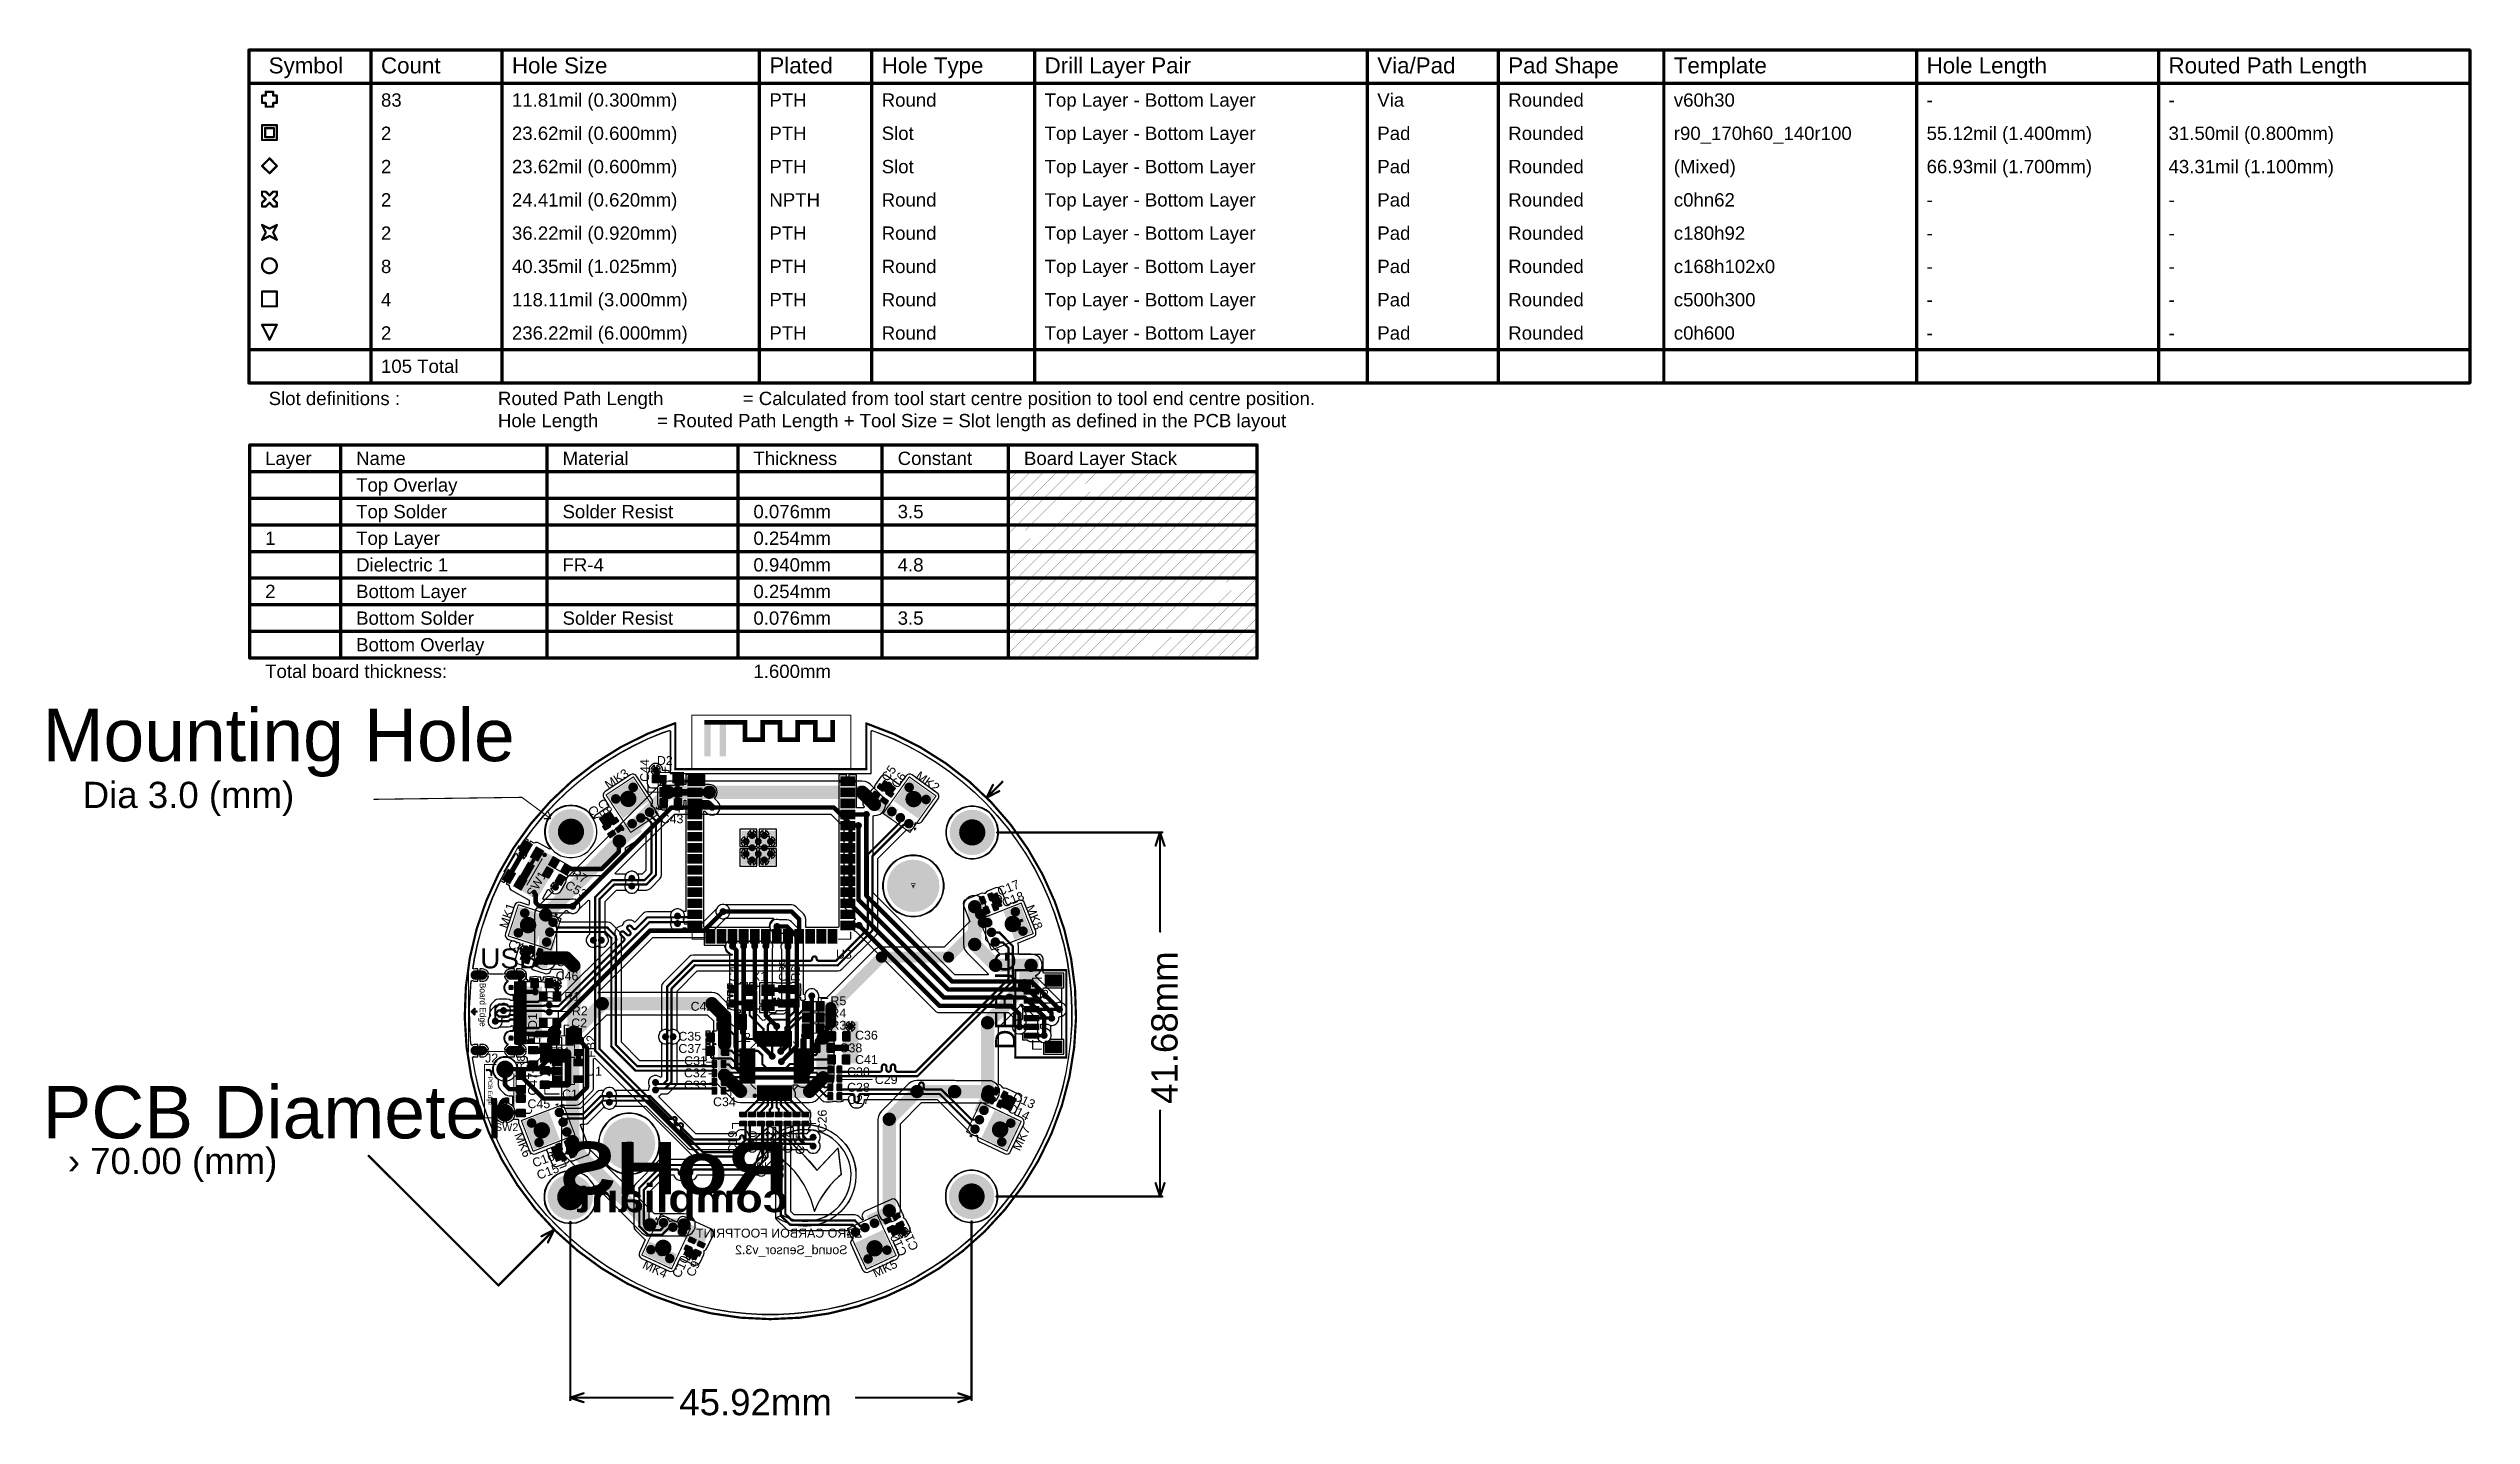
# Model space of a CAD drawing. Header units: millimetres. Extents: x -2.4 to 8.6, y -1 to 5.2.
import ezdxf

# ---------------------------------------------------------------- set-up
doc = ezdxf.new("R2010")
doc.units = ezdxf.units.MM
doc.header["$MEASUREMENT"] = 0
for name, color, linetype in [('BottomLayer', 5, 'Continuous'), ('BottomOverlay', 54, 'Continuous'), ('BottomSolder', 6, 'Continuous'), ('DrillDrawing', 1, 'Continuous'), ('Mechanical1', 6, 'Continuous'), ('Mechanical2', 216, 'Continuous'), ('Mechanical3', 76, 'Continuous'), ('MultiLayer', 9, 'Continuous'), ('PadHoleLayer', 156, 'Continuous'), ('TopLayer', 1, 'Continuous'), ('TopOverlay', 2, 'Continuous'), ('TopPaste', 8, 'Continuous'), ('TopSolder', 216, 'Continuous'), ('ViaHoleLayer', 16, 'Continuous')]:
    doc.layers.add(name, color=color, linetype=linetype)
doc.styles.add('Arial', font='arial.ttf', dxfattribs={"height": 0.2})
doc.styles.add('Arial Black', font='ariblk.ttf', dxfattribs={"height": 0.2})

msp = doc.modelspace()

# ---------------------------------------------------------------- texts
at = {"layer": 'BottomOverlay', "text_generation_flag": 2}
for s, height, style, p in [('RoHS', 0.2362, 'Arial Black', (0.982, 0.013)), ('compliant', 0.126, 'Arial Black', (0.979, -0.068)), ('ZERO CARBON FOOTPRINT', 0.04, 'Arial', (1.315, -0.182))]:
    msp.add_text(s, height=height, rotation=360, dxfattribs=dict(at, style=style)).set_placement(p)
at = {"layer": 'BottomOverlay', "style": 'Arial', "text_generation_flag": 2}
msp.add_text('Sound_Sensor_v3.2', height=0.04, dxfattribs=at).set_placement((1.249, -0.257))
at = {"layer": 'DrillDrawing', "style": 'Arial'}
for s, height, p in [('Symbol', 0.072, (-1.359, 5.065)), ('Count', 0.072, (-0.853, 5.065)), ('Hole Size', 0.072, (-0.263, 5.065)), ('Plated', 0.072, (0.897, 5.065)), ('Hole Type', 0.072, (1.403, 5.065)), ('Drill Layer Pair', 0.072, (2.137, 5.065)), ('Via/Pad', 0.072, (3.636, 5.065)), ('Pad Shape', 0.072, (4.226, 5.065)), ('Template', 0.072, (4.972, 5.065)), ('Hole Length', 0.072, (6.111, 5.065)), ('Routed Path Length', 0.072, (7.201, 5.065)), ('83', 0.06, (-0.853, 4.915)), ('11.81mil (0.300mm)', 0.06, (-0.263, 4.915)), ('PTH', 0.06, (0.897, 4.915)), ('Round', 0.06, (1.403, 4.915)), ('Top Layer - Bottom Layer', 0.06, (2.137, 4.915)), ('Via', 0.06, (3.636, 4.915)), ('Rounded', 0.06, (4.226, 4.915)), ('v60h30', 0.06, (4.972, 4.915)), ('-', 0.06, (6.111, 4.915)), ('-', 0.06, (7.201, 4.915)), ('2', 0.06, (-0.853, 4.765)), ('23.62mil (0.600mm)', 0.06, (-0.263, 4.765)), ('PTH', 0.06, (0.897, 4.765)), ('Slot', 0.06, (1.403, 4.765)), ('Top Layer - Bottom Layer', 0.06, (2.137, 4.765)), ('Pad', 0.06, (3.636, 4.765)), ('Rounded', 0.06, (4.226, 4.765)), ('r90_170h60_140r100', 0.06, (4.972, 4.765)), ('55.12mil (1.400mm)', 0.06, (6.111, 4.765)), ('31.50mil (0.800mm)', 0.06, (7.201, 4.765)), ('2', 0.06, (-0.853, 4.615)), ('23.62mil (0.600mm)', 0.06, (-0.263, 4.615)), ('PTH', 0.06, (0.897, 4.615)), ('Slot', 0.06, (1.403, 4.615)), ('Top Layer - Bottom Layer', 0.06, (2.137, 4.615)), ('Pad', 0.06, (3.636, 4.615)), ('Rounded', 0.06, (4.226, 4.615)), ('(Mixed)', 0.06, (4.972, 4.615)), ('66.93mil (1.700mm)', 0.06, (6.111, 4.615)), ('43.31mil (1.100mm)', 0.06, (7.201, 4.615)), ('2', 0.06, (-0.853, 4.465)), ('24.41mil (0.620mm)', 0.06, (-0.263, 4.465)), ('NPTH', 0.06, (0.897, 4.465)), ('Round', 0.06, (1.403, 4.465)), ('Top Layer - Bottom Layer', 0.06, (2.137, 4.465)), ('Pad', 0.06, (3.636, 4.465)), ('Rounded', 0.06, (4.226, 4.465)), ('c0hn62', 0.06, (4.972, 4.465)), ('-', 0.06, (6.111, 4.465)), ('-', 0.06, (7.201, 4.465)), ('2', 0.06, (-0.853, 4.315)), ('36.22mil (0.920mm)', 0.06, (-0.263, 4.315)), ('PTH', 0.06, (0.897, 4.315)), ('Round', 0.06, (1.403, 4.315)), ('Top Layer - Bottom Layer', 0.06, (2.137, 4.315)), ('Pad', 0.06, (3.636, 4.315)), ('Rounded', 0.06, (4.226, 4.315)), ('c180h92', 0.06, (4.972, 4.315)), ('-', 0.06, (6.111, 4.315)), ('-', 0.06, (7.201, 4.315)), ('8', 0.06, (-0.853, 4.165)), ('40.35mil (1.025mm)', 0.06, (-0.263, 4.165)), ('PTH', 0.06, (0.897, 4.165)), ('Round', 0.06, (1.403, 4.165)), ('Top Layer - Bottom Layer', 0.06, (2.137, 4.165)), ('Pad', 0.06, (3.636, 4.165)), ('Rounded', 0.06, (4.226, 4.165)), ('c168h102x0', 0.06, (4.972, 4.165)), ('-', 0.06, (6.111, 4.165)), ('-', 0.06, (7.201, 4.165)), ('4', 0.06, (-0.853, 4.015)), ('118.11mil (3.000mm)', 0.06, (-0.263, 4.015)), ('PTH', 0.06, (0.897, 4.015)), ('Round', 0.06, (1.403, 4.015)), ('Top Layer - Bottom Layer', 0.06, (2.137, 4.015)), ('Pad', 0.06, (3.636, 4.015)), ('Rounded', 0.06, (4.226, 4.015)), ('c500h300', 0.06, (4.972, 4.015)), ('-', 0.06, (6.111, 4.015)), ('-', 0.06, (7.201, 4.015)), ('2', 0.06, (-0.853, 3.865)), ('236.22mil (6.000mm)', 0.06, (-0.263, 3.865)), ('PTH', 0.06, (0.897, 3.865)), ('Round', 0.06, (1.403, 3.865)), ('Top Layer - Bottom Layer', 0.06, (2.137, 3.865)), ('Pad', 0.06, (3.636, 3.865)), ('Rounded', 0.06, (4.226, 3.865)), ('c0h600', 0.06, (4.972, 3.865)), ('-', 0.06, (6.111, 3.865)), ('-', 0.06, (7.201, 3.865)), ('105 Total', 0.06, (-0.853, 3.715)), ('Slot definitions :', 0.06, (-1.359, 3.57)), ('Routed Path Length', 0.06, (-0.326, 3.57)), ('= Calculated from tool start centre position to tool end centre position.', 0.06, (0.777, 3.57)), ('Hole Length', 0.06, (-0.326, 3.47)), (' = Routed Path Length + Tool Size = Slot length as defined in the PCB layout', 0.06, (0.367, 3.47))]:
    msp.add_text(s, height=height, dxfattribs=at).set_placement(p)
at = {"layer": 'Mechanical1', "style": 'Arial'}
for s, height, p in [('Mounting Hole', 0.23622, (-2.378, 1.965)), ('Dia 3.0 (mm)', 0.11811, (-2.197, 1.754)), ('PCB Diameter', 0.23622, (-2.378, 0.265)), ('› 70.00 (mm)', 0.11811, (-2.264, 0.104)), ('45.92mm', 0.1181, (0.491, -0.983))]:
    msp.add_text(s, height=height, dxfattribs=at).set_placement(p)
msp.add_text('41.68mm', height=0.1181, rotation=90, dxfattribs=at).set_placement((2.736, 0.42))
at = {"layer": 'Mechanical3', "style": 'Arial'}
for s, p in [('Layer', (-1.375, 3.3)), ('Name', (-0.965, 3.3)), ('Material', (-0.035, 3.3)), ('Thickness', (0.825, 3.3)), ('Constant', (1.475, 3.3)), ('Board Layer Stack', (2.044, 3.3)), ('Top Overlay', (-0.965, 3.18)), ('Top Solder', (-0.965, 3.06)), ('Solder Resist', (-0.035, 3.06)), ('0.076mm', (0.825, 3.06)), ('3.5', (1.475, 3.06)), ('1', (-1.375, 2.94)), ('Top Layer', (-0.965, 2.94)), ('0.254mm', (0.825, 2.94)), ('Dielectric 1', (-0.965, 2.82)), ('FR-4', (-0.035, 2.82)), ('0.940mm', (0.825, 2.82)), ('4.8', (1.475, 2.82)), ('2', (-1.375, 2.7)), ('Bottom Layer', (-0.965, 2.7)), ('0.254mm', (0.825, 2.7)), ('Bottom Solder', (-0.965, 2.58)), ('Solder Resist', (-0.035, 2.58)), ('0.076mm', (0.825, 2.58)), ('3.5', (1.475, 2.58)), ('Bottom Overlay', (-0.965, 2.46)), ('Total board thickness:', (-1.375, 2.34)), ('1.600mm', (0.825, 2.34))]:
    msp.add_text(s, height=0.06, dxfattribs=at).set_placement(p)
at = {"layer": 'TopOverlay', "style": 'Arial'}
for s, height, rotation, p in [('C44', 0.04, 90, (0.355, 1.872)), ('MK3', 0.04, 33.5, (0.172, 1.837)), ('C5', 0.04, 54.5, (1.43, 1.87)), ('C6', 0.04, 54.5, (1.475, 1.839)), ('MK2', 0.04, 324.5, (1.552, 1.89)), ('C7', 0.04, 303.5, (0.076, 1.749)), ('C8', 0.04, 303.5, (0.12, 1.779)), ('SW1', 0.04, 60, (-0.165, 1.349)), ('C53', 0.04, 330, (-0.028, 1.395)), ('R7', 0.04, 330, (0.001, 1.448)), ('C17', 0.04, 21.5, (1.933, 1.357)), ('MK1', 0.04, 72, (-0.283, 1.208)), ('C18', 0.04, 21.5, (1.954, 1.305)), ('MK8', 0.04, 291.5, (2.051, 1.308)), ('USB', 0.09, 360, (-0.406, 1.031)), ('C4', 0.04, 342, (-0.284, 1.125)), ('DEBUG', 0.09, 90, (2.004, 0.665)), ('C40', 0.04, 90, (0.755, 0.972)), ('C39', 0.04, 90, (0.98, 0.972)), ('R6', 0.04, 90, (1.035, 0.972)), ('D1', 0.04, 90, (-0.15, 0.758)), ('FB2', 0.04, 90, (0.113, 0.628)), ('R8', 0.035, 90, (-0.205, 0.576)), ('C47', 0.04, 90, (-0.15, 0.458)), ('C13', 0.04, 334.5, (1.99, 0.441)), ('C26', 0.04, 90, (1.155, 0.292)), ('C14', 0.04, 334.5, (1.965, 0.388)), ('MK6', 0.04, 292, (-0.253, 0.282)), ('C19', 0.04, 90, (0.751, 0.197)), ('C20', 0.04, 90, (0.84, 0.197)), ('C22', 0.04, 90, (0.92, 0.197)), ('C24', 0.04, 90, (1, 0.197)), ('C25', 0.04, 90, (1.055, 0.192)), ('MK7', 0.04, 64.5, (2.025, 0.205)), ('C16', 0.04, 21, (-0.162, 0.133)), ('C15', 0.04, 21, (-0.142, 0.078)), ('C21', 0.04, 90, (0.881, 0.089)), ('C23', 0.04, 90, (0.961, 0.077)), ('C12', 0.04, 115, (1.519, -0.254)), ('C11', 0.04, 115, (1.571, -0.229)), ('MK4', 0.04, 335, (0.322, -0.318)), ('C10', 0.04, 65, (0.493, -0.368)), ('C9', 0.04, 65, (0.556, -0.363)), ('MK5', 0.04, 25, (1.374, -0.363))]:
    msp.add_text(s, height=height, rotation=rotation, dxfattribs=at).set_placement(p)
for s, height, p in [('D2', 0.04, (0.39, 1.948)), ('C43', 0.04, (0.407, 1.685)), ('U3', 0.04, (1.197, 1.075)), ('C46', 0.04, (-0.066, 0.977)), ('C3', 0.04, (-0.064, 1.041)), ('X1', 0.04, (0.818, 0.975)), ('R1', 0.04, (-0.027, 0.885)), ('C42', 0.04, (0.542, 0.84)), ('R5', 0.04, (1.172, 0.865)), ('J3', 0.04, (2.097, 0.894)), ('C2', 0.04, (0.004, 0.765)), ('R2', 0.04, (0.007, 0.82)), ('R4', 0.04, (1.172, 0.81)), ('R3', 0.04, (1.172, 0.755)), ('FB1', 0.035, (-0.091, 0.64)), ('C35', 0.04, (0.487, 0.705)), ('C37', 0.04, (0.487, 0.65)), ('U2', 0.04, (0.742, 0.7)), ('C38', 0.04, (1.213, 0.653)), ('C36', 0.04, (1.283, 0.71)), ('J2', 0.04, (-0.384, 0.607)), ('U1', 0.04, (0.071, 0.548)), ('C32', 0.04, (0.512, 0.54)), ('C31', 0.04, (0.513, 0.595)), ('C30', 0.04, (1.247, 0.545)), ('C41', 0.04, (1.283, 0.6)), ('C29', 0.04, (1.372, 0.51)), ('C45', 0.04, (-0.193, 0.401)), ('C1', 0.04, (-0.037, 0.445)), ('C33', 0.04, (0.512, 0.485)), ('C34', 0.04, (0.643, 0.41)), ('C28', 0.04, (1.247, 0.475)), ('C27', 0.04, (1.247, 0.42)), ('SW2', 0.035, (-0.34, 0.298))]:
    msp.add_text(s, height=height, dxfattribs=at).set_placement(p)

# ---------------------------------------------------------------- blocks, each defined once
blk = doc.blocks.new('K2_1101DF_C4DW_01_1')
at = {"layer": 'BottomLayer'}
h = blk.add_hatch(color=5, dxfattribs=at)
edge = h.paths.add_edge_path()
edge.add_arc((-0.098, 0), 0.0354, 0, 360)
h = blk.add_hatch(color=5, dxfattribs=at)
edge = h.paths.add_edge_path()
edge.add_arc((0.098, 0), 0.0354, 0, 360)
at = {"layer": 'BottomSolder'}
h = blk.add_hatch(color=6, dxfattribs=at)
edge = h.paths.add_edge_path()
edge.add_arc((-0.098, 0), 0.0394, 0, 360)
h = blk.add_hatch(color=6, dxfattribs=at)
edge = h.paths.add_edge_path()
edge.add_arc((0.098, 0), 0.0394, 0, 360)
at = {"layer": 'MultiLayer'}
h = blk.add_hatch(color=9, dxfattribs=at)
edge = h.paths.add_edge_path()
edge.add_arc((-0.098, 0), 0.0354, 0, 360)
h = blk.add_hatch(color=9, dxfattribs=at)
edge = h.paths.add_edge_path()
edge.add_arc((0.098, 0), 0.0354, 0, 360)
at = {"layer": 'PadHoleLayer'}
h = blk.add_hatch(color=156, dxfattribs=at)
edge = h.paths.add_edge_path()
edge.add_arc((-0.098, 0), 0.0181, 0, 360)
h = blk.add_hatch(color=156, dxfattribs=at)
edge = h.paths.add_edge_path()
edge.add_arc((0.098, 0), 0.0181, 0, 360)
at = {"layer": 'TopLayer'}
h = blk.add_hatch(color=1, dxfattribs=at)
edge = h.paths.add_edge_path()
edge.add_arc((-0.098, 0), 0.0354, 0, 360)
h = blk.add_hatch(color=1, dxfattribs=at)
edge = h.paths.add_edge_path()
edge.add_arc((0.098, 0), 0.0354, 0, 360)
at = {"layer": 'TopSolder'}
h = blk.add_hatch(color=216, dxfattribs=at)
edge = h.paths.add_edge_path()
edge.add_arc((-0.098, 0), 0.0394, 0, 360)
h = blk.add_hatch(color=216, dxfattribs=at)
edge = h.paths.add_edge_path()
edge.add_arc((0.098, 0), 0.0394, 0, 360)
at = {"layer": 'TopOverlay'}
for points, const_width in [([(0.077, 0.04), (-0.078, 0.04)], 0.005), ([(-0.12, -0.093), (-0.12, -0.041)], 0.005), ([(0.12, -0.093), (-0.12, -0.093)], 0.005), ([(-0.095, -0.07), (-0.087, -0.062)], 0.01), ([(-0.095, -0.082), (-0.095, -0.07)], 0.01), ([(-0.073, -0.062), (-0.087, -0.062)], 0.01), ([(0.12, -0.093), (0.12, -0.041)], 0.005)]:
    blk.add_lwpolyline(points, dxfattribs=dict(at, const_width=const_width))
for points, const_width in [([(-0.079, 0.04, 1), (-0.077, 0.04, 1)], 0.0025), ([(0.076, 0.04, 1), (0.078, 0.04, 1)], 0.0025), ([(-0.121, -0.041, 1), (-0.119, -0.041, 1)], 0.0025), ([(-0.121, -0.093, 1), (-0.119, -0.093, 1)], 0.0025), ([(-0.121, -0.093, 1), (-0.119, -0.093, 1)], 0.0025), ([(-0.098, -0.07, 1), (-0.092, -0.07, 1)], 0.005), ([(-0.098, -0.07, 1), (-0.092, -0.07, 1)], 0.005), ([(-0.098, -0.082, 1), (-0.092, -0.082, 1)], 0.005), ([(-0.089, -0.062, 1), (-0.085, -0.062, 1)], 0.005), ([(-0.089, -0.062, 1), (-0.085, -0.062, 1)], 0.005), ([(-0.075, -0.062, 1), (-0.07, -0.062, 1)], 0.005), ([(0.119, -0.041, 1), (0.121, -0.041, 1)], 0.0025), ([(0.119, -0.093, 1), (0.121, -0.093, 1)], 0.0025), ([(0.119, -0.093, 1), (0.121, -0.093, 1)], 0.0025)]:
    blk.add_lwpolyline(points, format="xyb", close=True, dxfattribs=dict(at, const_width=const_width))
blk.add_text('PCB Edge', height=0.0197, dxfattribs=at).set_placement((-0.064, -0.077))
blk = doc.blocks.new('R___0603_2')
at = {"layer": 'TopLayer'}
for points in [[(-0.015, 0.0175), (-0.015, -0.0175), (-0.045, -0.0175), (-0.045, 0.0175)], [(0.045, 0.0175), (0.045, -0.0175), (0.015, -0.0175), (0.015, 0.0175)]]:
    blk.add_hatch(color=1, dxfattribs=at).paths.add_polyline_path(points)
at = {"layer": 'TopPaste'}
for points in [[(-0.015, 0.0175), (-0.015, -0.0175), (-0.045, -0.0175), (-0.045, 0.0175)], [(0.045, 0.0175), (0.045, -0.0175), (0.015, -0.0175), (0.015, 0.0175)]]:
    blk.add_hatch(color=8, dxfattribs=at).paths.add_polyline_path(points)
at = {"layer": 'TopSolder'}
for points in [[(-0.011, 0.0215), (-0.011, -0.0215), (-0.049, -0.0215), (-0.049, 0.0215)], [(0.049, 0.0215), (0.049, -0.0215), (0.011, -0.0215), (0.011, 0.0215)]]:
    blk.add_hatch(color=216, dxfattribs=at).paths.add_polyline_path(points)
at = {"layer": 'TopOverlay', "const_width": 0.005}
for points in [[(-0.048, 0.021), (-0.048, -0.021)], [(-0.048, 0.021), (0.048, 0.021)], [(0.048, 0.021), (0.048, -0.021)], [(-0.048, -0.021), (0.048, -0.021)]]:
    blk.add_lwpolyline(points, dxfattribs=at)
at = {"layer": 'TopOverlay', "const_width": 0.0025}
for points in [[(-0.04925, 0.021, 1), (-0.04675, 0.021, 1)], [(-0.04925, 0.021, 1), (-0.04675, 0.021, 1)], [(0.04675, 0.021, 1), (0.04925, 0.021, 1)], [(0.04675, 0.021, 1), (0.04925, 0.021, 1)], [(-0.04925, -0.021, 1), (-0.04675, -0.021, 1)], [(-0.04925, -0.021, 1), (-0.04675, -0.021, 1)], [(0.04675, -0.021, 1), (0.04925, -0.021, 1)], [(0.04675, -0.021, 1), (0.04925, -0.021, 1)]]:
    blk.add_lwpolyline(points, format="xyb", close=True, dxfattribs=at)
blk = doc.blocks.new('C___0603_3')
at = {"layer": 'TopLayer'}
for points in [[(-0.015, 0.018), (-0.015, -0.018), (-0.045, -0.018), (-0.045, 0.018)], [(0.045, 0.018), (0.045, -0.018), (0.015, -0.018), (0.015, 0.018)]]:
    blk.add_hatch(color=1, dxfattribs=at).paths.add_polyline_path(points)
at = {"layer": 'TopPaste'}
for points in [[(-0.015, 0.018), (-0.015, -0.018), (-0.045, -0.018), (-0.045, 0.018)], [(0.045, 0.018), (0.045, -0.018), (0.015, -0.018), (0.015, 0.018)]]:
    blk.add_hatch(color=8, dxfattribs=at).paths.add_polyline_path(points)
at = {"layer": 'TopSolder'}
for points in [[(-0.013, 0.02), (-0.013, -0.02), (-0.047, -0.02), (-0.047, 0.02)], [(0.047, 0.02), (0.047, -0.02), (0.013, -0.02), (0.013, 0.02)]]:
    blk.add_hatch(color=216, dxfattribs=at).paths.add_polyline_path(points)
at = {"layer": 'TopOverlay', "const_width": 0.005}
for points in [[(-0.049, -0.021), (-0.049, 0.021)], [(-0.018, 0.021), (-0.049, 0.021)], [(0.049, 0.021), (0.018, 0.021)], [(0.049, -0.021), (0.049, 0.021)], [(-0.018, -0.021), (-0.049, -0.021)], [(0.049, -0.021), (0.018, -0.021)]]:
    blk.add_lwpolyline(points, dxfattribs=at)
at = {"layer": 'TopOverlay', "const_width": 0.0025}
for points in [[(-0.05, 0.021, 1), (-0.048, 0.021, 1)], [(-0.05, 0.021, 1), (-0.048, 0.021, 1)], [(-0.019, 0.021, 1), (-0.017, 0.021, 1)], [(0.017, 0.021, 1), (0.019, 0.021, 1)], [(0.048, 0.021, 1), (0.05, 0.021, 1)], [(0.048, 0.021, 1), (0.05, 0.021, 1)], [(-0.05, -0.021, 1), (-0.048, -0.021, 1)], [(-0.05, -0.021, 1), (-0.048, -0.021, 1)], [(-0.019, -0.021, 1), (-0.017, -0.021, 1)], [(0.017, -0.021, 1), (0.019, -0.021, 1)], [(0.048, -0.021, 1), (0.05, -0.021, 1)], [(0.048, -0.021, 1), (0.05, -0.021, 1)]]:
    blk.add_lwpolyline(points, format="xyb", close=True, dxfattribs=at)
blk = doc.blocks.new('C___0603_4')
at = {"layer": 'TopLayer'}
for points in [[(-0.015, 0.018), (-0.015, -0.018), (-0.045, -0.018), (-0.045, 0.018)], [(0.045, 0.018), (0.045, -0.018), (0.015, -0.018), (0.015, 0.018)]]:
    blk.add_hatch(color=1, dxfattribs=at).paths.add_polyline_path(points)
at = {"layer": 'TopPaste'}
for points in [[(-0.015, 0.018), (-0.015, -0.018), (-0.045, -0.018), (-0.045, 0.018)], [(0.045, 0.018), (0.045, -0.018), (0.015, -0.018), (0.015, 0.018)]]:
    blk.add_hatch(color=8, dxfattribs=at).paths.add_polyline_path(points)
at = {"layer": 'TopSolder'}
for points in [[(-0.013, 0.02), (-0.013, -0.02), (-0.047, -0.02), (-0.047, 0.02)], [(0.047, 0.02), (0.047, -0.02), (0.013, -0.02), (0.013, 0.02)]]:
    blk.add_hatch(color=216, dxfattribs=at).paths.add_polyline_path(points)
at = {"layer": 'TopOverlay', "const_width": 0.005}
for points in [[(-0.049, 0.021), (-0.018, 0.021)], [(-0.049, -0.021), (-0.049, 0.021)], [(0.018, 0.021), (0.049, 0.021)], [(0.049, -0.021), (0.049, 0.021)], [(-0.049, -0.021), (-0.018, -0.021)], [(0.018, -0.021), (0.049, -0.021)]]:
    blk.add_lwpolyline(points, dxfattribs=at)
at = {"layer": 'TopOverlay', "const_width": 0.0025}
for points in [[(-0.05, 0.021, 1), (-0.048, 0.021, 1)], [(-0.05, 0.021, 1), (-0.048, 0.021, 1)], [(-0.019, 0.021, 1), (-0.017, 0.021, 1)], [(0.017, 0.021, 1), (0.019, 0.021, 1)], [(0.048, 0.021, 1), (0.05, 0.021, 1)], [(0.048, 0.021, 1), (0.05, 0.021, 1)], [(-0.05, -0.021, 1), (-0.048, -0.021, 1)], [(-0.05, -0.021, 1), (-0.048, -0.021, 1)], [(-0.019, -0.021, 1), (-0.017, -0.021, 1)], [(0.017, -0.021, 1), (0.019, -0.021, 1)], [(0.048, -0.021, 1), (0.05, -0.021, 1)], [(0.048, -0.021, 1), (0.05, -0.021, 1)]]:
    blk.add_lwpolyline(points, format="xyb", close=True, dxfattribs=at)
blk = doc.blocks.new('C___0603_5')
at = {"layer": 'TopLayer'}
for points in [[(-0.015, 0.018), (-0.015, -0.018), (-0.045, -0.018), (-0.045, 0.018)], [(0.045, 0.018), (0.045, -0.018), (0.015, -0.018), (0.015, 0.018)]]:
    blk.add_hatch(color=1, dxfattribs=at).paths.add_polyline_path(points)
at = {"layer": 'TopPaste'}
for points in [[(-0.015, 0.018), (-0.015, -0.018), (-0.045, -0.018), (-0.045, 0.018)], [(0.045, 0.018), (0.045, -0.018), (0.015, -0.018), (0.015, 0.018)]]:
    blk.add_hatch(color=8, dxfattribs=at).paths.add_polyline_path(points)
at = {"layer": 'TopSolder'}
for points in [[(-0.013, 0.02), (-0.013, -0.02), (-0.047, -0.02), (-0.047, 0.02)], [(0.047, 0.02), (0.047, -0.02), (0.013, -0.02), (0.013, 0.02)]]:
    blk.add_hatch(color=216, dxfattribs=at).paths.add_polyline_path(points)
at = {"layer": 'TopOverlay', "const_width": 0.005}
for points in [[(-0.049, 0.021), (-0.049, -0.021)], [(-0.049, 0.021), (-0.018, 0.021)], [(0.018, 0.021), (0.049, 0.021)], [(0.049, 0.021), (0.049, -0.021)], [(-0.049, -0.021), (-0.018, -0.021)], [(0.018, -0.021), (0.049, -0.021)]]:
    blk.add_lwpolyline(points, dxfattribs=at)
at = {"layer": 'TopOverlay', "const_width": 0.0025}
for points in [[(-0.05, 0.021, 1), (-0.048, 0.021, 1)], [(-0.05, 0.021, 1), (-0.048, 0.021, 1)], [(-0.019, 0.021, 1), (-0.017, 0.021, 1)], [(0.017, 0.021, 1), (0.019, 0.021, 1)], [(0.048, 0.021, 1), (0.05, 0.021, 1)], [(0.048, 0.021, 1), (0.05, 0.021, 1)], [(-0.05, -0.021, 1), (-0.048, -0.021, 1)], [(-0.05, -0.021, 1), (-0.048, -0.021, 1)], [(-0.019, -0.021, 1), (-0.017, -0.021, 1)], [(0.017, -0.021, 1), (0.019, -0.021, 1)], [(0.048, -0.021, 1), (0.05, -0.021, 1)], [(0.048, -0.021, 1), (0.05, -0.021, 1)]]:
    blk.add_lwpolyline(points, format="xyb", close=True, dxfattribs=at)
blk = doc.blocks.new('SOD_323_6')
at = {"layer": 'TopLayer'}
for points in [[(-0.03, -0.018), (-0.061, -0.018), (-0.061, 0.018), (-0.03, 0.018)], [(0.061, -0.018), (0.03, -0.018), (0.03, 0.018), (0.061, 0.018)]]:
    blk.add_hatch(color=1, dxfattribs=at).paths.add_polyline_path(points)
at = {"layer": 'TopOverlay'}
for points in [[(-0.079, 0.019), (-0.036, 0.019), (-0.036, 0.031), (-0.079, 0.031)], [(-0.079, -0.02), (-0.062, -0.02), (-0.062, 0.02), (-0.079, 0.02)], [(-0.079, -0.031), (-0.036, -0.031), (-0.036, -0.019), (-0.079, -0.019)]]:
    blk.add_hatch(color=2, dxfattribs=at).paths.add_polyline_path(points)
at = {"layer": 'TopPaste'}
for points in [[(-0.03, -0.018), (-0.061, -0.018), (-0.061, 0.018), (-0.03, 0.018)], [(0.061, -0.018), (0.03, -0.018), (0.03, 0.018), (0.061, 0.018)]]:
    blk.add_hatch(color=8, dxfattribs=at).paths.add_polyline_path(points)
at = {"layer": 'TopSolder'}
for points in [[(-0.027, -0.02), (-0.063, -0.02), (-0.063, 0.02), (-0.027, 0.02)], [(0.063, -0.02), (0.027, -0.02), (0.027, 0.02), (0.063, 0.02)]]:
    blk.add_hatch(color=216, dxfattribs=at).paths.add_polyline_path(points)
at = {"layer": 'TopOverlay', "const_width": 0.0025}
for points in [[(-0.037, 0.029, 1), (-0.035, 0.029, 1)], [(0.036, 0.029, 1), (0.038, 0.029, 1)], [(0.036, 0.029, 1), (0.038, 0.029, 1)], [(0.036, 0.022, 1), (0.038, 0.022, 1)], [(-0.037, -0.029, 1), (-0.035, -0.029, 1)], [(0.036, -0.022, 1), (0.038, -0.022, 1)], [(0.036, -0.029, 1), (0.038, -0.029, 1)], [(0.036, -0.029, 1), (0.038, -0.029, 1)]]:
    blk.add_lwpolyline(points, format="xyb", close=True, dxfattribs=at)
at = {"layer": 'TopOverlay', "const_width": 0.005}
for points in [[(0.037, 0.029), (-0.036, 0.029)], [(0.037, 0.029), (0.037, 0.022)], [(0.037, -0.029), (-0.036, -0.029)], [(0.037, -0.022), (0.037, -0.029)]]:
    blk.add_lwpolyline(points, dxfattribs=at)
blk = doc.blocks.new('IND_0603__1608_M_______7')
at = {"layer": 'TopLayer'}
for points in [[(-0.039, 0.016), (-0.016, 0.016), (-0.016, -0.016), (-0.039, -0.016)], [(0.016, 0.016), (0.039, 0.016), (0.039, -0.016), (0.016, -0.016)]]:
    blk.add_hatch(color=1, dxfattribs=at).paths.add_polyline_path(points)
at = {"layer": 'TopPaste'}
for points in [[(-0.039, 0.016), (-0.016, 0.016), (-0.016, -0.016), (-0.039, -0.016)], [(0.016, 0.016), (0.039, 0.016), (0.039, -0.016), (0.016, -0.016)]]:
    blk.add_hatch(color=8, dxfattribs=at).paths.add_polyline_path(points)
at = {"layer": 'TopSolder'}
for points in [[(-0.043, 0.02), (-0.012, 0.02), (-0.012, -0.02), (-0.043, -0.02)], [(0.012, 0.02), (0.043, 0.02), (0.043, -0.02), (0.012, -0.02)]]:
    blk.add_hatch(color=216, dxfattribs=at).paths.add_polyline_path(points)
at = {"layer": 'TopOverlay', "const_width": 0.005}
for points in [[(0.009, 0.018), (-0.008, 0.018)], [(0.009, -0.018), (-0.008, -0.018)]]:
    blk.add_lwpolyline(points, dxfattribs=at)
at = {"layer": 'TopOverlay', "const_width": 0.0025}
for points in [[(-0.009, 0.018, 1), (-0.007, 0.018, 1)], [(0.008, 0.018, 1), (0.01, 0.018, 1)], [(-0.009, -0.018, 1), (-0.007, -0.018, 1)], [(0.008, -0.018, 1), (0.01, -0.018, 1)]]:
    blk.add_lwpolyline(points, format="xyb", close=True, dxfattribs=at)
blk = doc.blocks.new('3TJ481920NYLBC_8')
at = {"layer": 'TopLayer'}
for points in [[(-0.071, 0.057), (-0.016, 0.057), (-0.016, 0.01), (-0.071, 0.01)], [(0.016, 0.057), (0.071, 0.057), (0.071, 0.01), (0.016, 0.01)], [(-0.071, -0.01), (-0.016, -0.01), (-0.016, -0.057), (-0.071, -0.057)], [(0.016, -0.01), (0.071, -0.01), (0.071, -0.057), (0.016, -0.057)]]:
    blk.add_hatch(color=1, dxfattribs=at).paths.add_polyline_path(points)
at = {"layer": 'TopPaste'}
for points in [[(-0.071, 0.057), (-0.016, 0.057), (-0.016, 0.01), (-0.071, 0.01)], [(0.016, 0.057), (0.071, 0.057), (0.071, 0.01), (0.016, 0.01)], [(-0.071, -0.01), (-0.016, -0.01), (-0.016, -0.057), (-0.071, -0.057)], [(0.016, -0.01), (0.071, -0.01), (0.071, -0.057), (0.016, -0.057)]]:
    blk.add_hatch(color=8, dxfattribs=at).paths.add_polyline_path(points)
at = {"layer": 'TopSolder'}
for points in [[(-0.074, 0.06), (-0.013, 0.06), (-0.013, 0.007), (-0.074, 0.007)], [(0.013, 0.06), (0.074, 0.06), (0.074, 0.007), (0.013, 0.007)], [(-0.074, -0.007), (-0.013, -0.007), (-0.013, -0.06), (-0.074, -0.06)], [(0.013, -0.007), (0.074, -0.007), (0.074, -0.06), (0.013, -0.06)]]:
    blk.add_hatch(color=216, dxfattribs=at).paths.add_polyline_path(points)
at = {"layer": 'TopOverlay', "const_width": 0.005}
for points in [[(-0.065, 0.004), (-0.065, -0.002)], [(0.008, 0.051), (-0.008, 0.051)], [(0.065, 0.004), (0.065, -0.002)], [(0.008, -0.051), (-0.008, -0.051)]]:
    blk.add_lwpolyline(points, dxfattribs=at)
at = {"layer": 'TopOverlay'}
for points, const_width in [([(-0.066, 0.004, 1), (-0.064, 0.004, 1)], 0.0025), ([(-0.066, -0.002, 1), (-0.064, -0.002, 1)], 0.0025), ([(-0.009, 0.051, 1), (-0.007, 0.051, 1)], 0.0025), ([(0.007, 0.051, 1), (0.009, 0.051, 1)], 0.0025), ([(0.064, 0.004, 1), (0.066, 0.004, 1)], 0.0025), ([(0.064, -0.002, 1), (0.066, -0.002, 1)], 0.0025), ([(-0.078, -0.037, 1), (-0.084, -0.037, 1)], 0.01), ([(-0.087, -0.037, 1), (-0.082, -0.037, 1)], 0.005), ([(-0.08, -0.037, 1), (-0.075, -0.037, 1)], 0.005), ([(-0.009, -0.051, 1), (-0.007, -0.051, 1)], 0.0025), ([(0.007, -0.051, 1), (0.009, -0.051, 1)], 0.0025)]:
    blk.add_lwpolyline(points, format="xyb", close=True, dxfattribs=dict(at, const_width=const_width))
blk = doc.blocks.new('41_SMD_M______9')
at = {"layer": 'TopLayer'}
for points in [[(-0.374, 0.367), (-0.315, 0.367), (-0.315, 0.332), (-0.374, 0.332)], [(0.315, 0.367), (0.374, 0.367), (0.374, 0.332), (0.315, 0.332)], [(-0.374, 0.317), (-0.315, 0.317), (-0.315, 0.282), (-0.374, 0.282)], [(-0.374, 0.267), (-0.315, 0.267), (-0.315, 0.232), (-0.374, 0.232)], [(0.315, 0.317), (0.374, 0.317), (0.374, 0.282), (0.315, 0.282)], [(0.315, 0.267), (0.374, 0.267), (0.374, 0.232), (0.315, 0.232)], [(-0.374, 0.217), (-0.315, 0.217), (-0.315, 0.182), (-0.374, 0.182)], [(-0.374, 0.167), (-0.315, 0.167), (-0.315, 0.132), (-0.374, 0.132)], [(-0.374, 0.117), (-0.315, 0.117), (-0.315, 0.082), (-0.374, 0.082)], [(-0.132, 0.122), (0.014, 0.122), (0.014, -0.023), (-0.132, -0.023)], [(0.315, 0.217), (0.374, 0.217), (0.374, 0.182), (0.315, 0.182)], [(0.315, 0.167), (0.374, 0.167), (0.374, 0.132), (0.315, 0.132)], [(0.315, 0.117), (0.374, 0.117), (0.374, 0.082), (0.315, 0.082)], [(-0.374, 0.067), (-0.315, 0.067), (-0.315, 0.032), (-0.374, 0.032)], [(-0.374, 0.017), (-0.315, 0.017), (-0.315, -0.018), (-0.374, -0.018)], [(0.315, 0.067), (0.374, 0.067), (0.374, 0.032), (0.315, 0.032)], [(0.315, 0.017), (0.374, 0.017), (0.374, -0.018), (0.315, -0.018)], [(-0.374, -0.033), (-0.315, -0.033), (-0.315, -0.068), (-0.374, -0.068)], [(-0.374, -0.083), (-0.315, -0.083), (-0.315, -0.118), (-0.374, -0.118)], [(0.315, -0.033), (0.374, -0.033), (0.374, -0.068), (0.315, -0.068)], [(0.315, -0.083), (0.374, -0.083), (0.374, -0.118), (0.315, -0.118)], [(-0.374, -0.133), (-0.315, -0.133), (-0.315, -0.168), (-0.374, -0.168)], [(-0.374, -0.183), (-0.315, -0.183), (-0.315, -0.218), (-0.374, -0.218)], [(0.315, -0.133), (0.374, -0.133), (0.374, -0.168), (0.315, -0.168)], [(0.315, -0.183), (0.374, -0.183), (0.374, -0.218), (0.315, -0.218)], [(-0.374, -0.233), (-0.315, -0.233), (-0.315, -0.268), (-0.374, -0.268)], [(-0.374, -0.283), (-0.315, -0.283), (-0.315, -0.318), (-0.374, -0.318)], [(-0.293, -0.379), (-0.293, -0.32), (-0.257, -0.32), (-0.257, -0.379)], [(-0.243, -0.379), (-0.243, -0.32), (-0.207, -0.32), (-0.207, -0.379)], [(-0.193, -0.379), (-0.193, -0.32), (-0.157, -0.32), (-0.157, -0.379)], [(-0.143, -0.379), (-0.143, -0.32), (-0.107, -0.32), (-0.107, -0.379)], [(-0.093, -0.379), (-0.093, -0.32), (-0.057, -0.32), (-0.057, -0.379)], [(-0.043, -0.379), (-0.043, -0.32), (-0.007, -0.32), (-0.007, -0.379)], [(0.007, -0.379), (0.007, -0.32), (0.043, -0.32), (0.043, -0.379)], [(0.057, -0.379), (0.057, -0.32), (0.093, -0.32), (0.093, -0.379)], [(0.107, -0.379), (0.107, -0.32), (0.143, -0.32), (0.143, -0.379)], [(0.157, -0.379), (0.157, -0.32), (0.193, -0.32), (0.193, -0.379)], [(0.207, -0.379), (0.207, -0.32), (0.243, -0.32), (0.243, -0.379)], [(0.257, -0.379), (0.257, -0.32), (0.293, -0.32), (0.293, -0.379)], [(0.315, -0.233), (0.374, -0.233), (0.374, -0.268), (0.315, -0.268)], [(0.315, -0.283), (0.374, -0.283), (0.374, -0.318), (0.315, -0.318)]]:
    blk.add_hatch(color=1, dxfattribs=at).paths.add_polyline_path(points)
at = {"layer": 'TopOverlay'}
for points in [[(-0.302, 0.462), (-0.274, 0.462), (-0.274, 0.626), (-0.302, 0.626)], [(-0.302, 0.605), (-0.205, 0.605), (-0.205, 0.626), (-0.302, 0.626)], [(-0.205, 0.626), (-0.233, 0.626), (-0.233, 0.462), (-0.205, 0.462)], [(-0.208, 0.605), (-0.108, 0.605), (-0.108, 0.626), (-0.208, 0.626)], [(-0.108, 0.526), (-0.108, 0.626), (-0.129, 0.626), (-0.129, 0.526)], [(-0.129, 0.526), (-0.029, 0.526), (-0.029, 0.547), (-0.129, 0.547)], [(-0.029, 0.526), (-0.029, 0.626), (-0.05, 0.626), (-0.05, 0.526)], [(-0.05, 0.605), (0.05, 0.605), (0.05, 0.626), (-0.05, 0.626)], [(0.029, 0.626), (0.029, 0.526), (0.05, 0.526), (0.05, 0.626)], [(0.029, 0.526), (0.129, 0.526), (0.129, 0.547), (0.029, 0.547)], [(0.129, 0.526), (0.129, 0.626), (0.108, 0.626), (0.108, 0.526)], [(0.108, 0.605), (0.208, 0.605), (0.208, 0.626), (0.108, 0.626)], [(0.208, 0.526), (0.208, 0.626), (0.187, 0.626), (0.187, 0.526)], [(0.187, 0.526), (0.287, 0.526), (0.287, 0.547), (0.187, 0.547)], [(0.287, 0.526), (0.287, 0.626), (0.266, 0.626), (0.266, 0.526)], [(-0.375, 0.369), (-0.297, 0.369), (-0.297, 0.386), (-0.375, 0.386)], [(-0.313, 0.328), (-0.297, 0.328), (-0.297, 0.37), (-0.313, 0.37)]]:
    blk.add_hatch(color=2, dxfattribs=at).paths.add_polyline_path(points)
at = {"layer": 'TopPaste'}
for points in [[(-0.374, 0.367), (-0.315, 0.367), (-0.315, 0.332), (-0.374, 0.332)], [(0.315, 0.367), (0.374, 0.367), (0.374, 0.332), (0.315, 0.332)], [(-0.374, 0.317), (-0.315, 0.317), (-0.315, 0.282), (-0.374, 0.282)], [(-0.374, 0.267), (-0.315, 0.267), (-0.315, 0.232), (-0.374, 0.232)], [(0.315, 0.317), (0.374, 0.317), (0.374, 0.282), (0.315, 0.282)], [(0.315, 0.267), (0.374, 0.267), (0.374, 0.232), (0.315, 0.232)], [(-0.374, 0.217), (-0.315, 0.217), (-0.315, 0.182), (-0.374, 0.182)], [(-0.374, 0.167), (-0.315, 0.167), (-0.315, 0.132), (-0.374, 0.132)], [(-0.374, 0.117), (-0.315, 0.117), (-0.315, 0.082), (-0.374, 0.082)], [(-0.132, 0.122), (0.014, 0.122), (0.014, -0.023), (-0.132, -0.023)], [(0.315, 0.217), (0.374, 0.217), (0.374, 0.182), (0.315, 0.182)], [(0.315, 0.167), (0.374, 0.167), (0.374, 0.132), (0.315, 0.132)], [(0.315, 0.117), (0.374, 0.117), (0.374, 0.082), (0.315, 0.082)], [(-0.374, 0.067), (-0.315, 0.067), (-0.315, 0.032), (-0.374, 0.032)], [(-0.374, 0.017), (-0.315, 0.017), (-0.315, -0.018), (-0.374, -0.018)], [(0.315, 0.067), (0.374, 0.067), (0.374, 0.032), (0.315, 0.032)], [(0.315, 0.017), (0.374, 0.017), (0.374, -0.018), (0.315, -0.018)], [(-0.374, -0.033), (-0.315, -0.033), (-0.315, -0.068), (-0.374, -0.068)], [(-0.374, -0.083), (-0.315, -0.083), (-0.315, -0.118), (-0.374, -0.118)], [(0.315, -0.033), (0.374, -0.033), (0.374, -0.068), (0.315, -0.068)], [(0.315, -0.083), (0.374, -0.083), (0.374, -0.118), (0.315, -0.118)], [(-0.374, -0.133), (-0.315, -0.133), (-0.315, -0.168), (-0.374, -0.168)], [(-0.374, -0.183), (-0.315, -0.183), (-0.315, -0.218), (-0.374, -0.218)], [(0.315, -0.133), (0.374, -0.133), (0.374, -0.168), (0.315, -0.168)], [(0.315, -0.183), (0.374, -0.183), (0.374, -0.218), (0.315, -0.218)], [(-0.374, -0.233), (-0.315, -0.233), (-0.315, -0.268), (-0.374, -0.268)], [(-0.374, -0.283), (-0.315, -0.283), (-0.315, -0.318), (-0.374, -0.318)], [(-0.293, -0.379), (-0.293, -0.32), (-0.257, -0.32), (-0.257, -0.379)], [(-0.243, -0.379), (-0.243, -0.32), (-0.207, -0.32), (-0.207, -0.379)], [(-0.193, -0.379), (-0.193, -0.32), (-0.157, -0.32), (-0.157, -0.379)], [(-0.143, -0.379), (-0.143, -0.32), (-0.107, -0.32), (-0.107, -0.379)], [(-0.093, -0.379), (-0.093, -0.32), (-0.057, -0.32), (-0.057, -0.379)], [(-0.043, -0.379), (-0.043, -0.32), (-0.007, -0.32), (-0.007, -0.379)], [(0.007, -0.379), (0.007, -0.32), (0.043, -0.32), (0.043, -0.379)], [(0.057, -0.379), (0.057, -0.32), (0.093, -0.32), (0.093, -0.379)], [(0.107, -0.379), (0.107, -0.32), (0.143, -0.32), (0.143, -0.379)], [(0.157, -0.379), (0.157, -0.32), (0.193, -0.32), (0.193, -0.379)], [(0.207, -0.379), (0.207, -0.32), (0.243, -0.32), (0.243, -0.379)], [(0.257, -0.379), (0.257, -0.32), (0.293, -0.32), (0.293, -0.379)], [(0.315, -0.233), (0.374, -0.233), (0.374, -0.268), (0.315, -0.268)], [(0.315, -0.283), (0.374, -0.283), (0.374, -0.318), (0.315, -0.318)]]:
    blk.add_hatch(color=8, dxfattribs=at).paths.add_polyline_path(points)
at = {"layer": 'TopSolder'}
for points in [[(-0.378, 0.371), (-0.311, 0.371), (-0.311, 0.328), (-0.378, 0.328)], [(0.311, 0.371), (0.378, 0.371), (0.378, 0.328), (0.311, 0.328)], [(-0.378, 0.321), (-0.311, 0.321), (-0.311, 0.278), (-0.378, 0.278)], [(-0.378, 0.271), (-0.311, 0.271), (-0.311, 0.228), (-0.378, 0.228)], [(-0.378, 0.221), (-0.311, 0.221), (-0.311, 0.178), (-0.378, 0.178)], [(0.311, 0.321), (0.378, 0.321), (0.378, 0.278), (0.311, 0.278)], [(0.311, 0.271), (0.378, 0.271), (0.378, 0.228), (0.311, 0.228)], [(0.311, 0.221), (0.378, 0.221), (0.378, 0.178), (0.311, 0.178)], [(-0.378, 0.171), (-0.311, 0.171), (-0.311, 0.128), (-0.378, 0.128)], [(-0.378, 0.121), (-0.311, 0.121), (-0.311, 0.078), (-0.378, 0.078)], [(-0.136, 0.126), (0.018, 0.126), (0.018, -0.027), (-0.136, -0.027)], [(0.311, 0.171), (0.378, 0.171), (0.378, 0.128), (0.311, 0.128)], [(0.311, 0.121), (0.378, 0.121), (0.378, 0.078), (0.311, 0.078)], [(-0.378, 0.071), (-0.311, 0.071), (-0.311, 0.028), (-0.378, 0.028)], [(-0.378, 0.021), (-0.311, 0.021), (-0.311, -0.022), (-0.378, -0.022)], [(0.311, 0.071), (0.378, 0.071), (0.378, 0.028), (0.311, 0.028)], [(0.311, 0.021), (0.378, 0.021), (0.378, -0.022), (0.311, -0.022)], [(-0.378, -0.029), (-0.311, -0.029), (-0.311, -0.072), (-0.378, -0.072)], [(-0.378, -0.079), (-0.311, -0.079), (-0.311, -0.122), (-0.378, -0.122)], [(0.311, -0.029), (0.378, -0.029), (0.378, -0.072), (0.311, -0.072)], [(0.311, -0.079), (0.378, -0.079), (0.378, -0.122), (0.311, -0.122)], [(-0.378, -0.129), (-0.311, -0.129), (-0.311, -0.172), (-0.378, -0.172)], [(-0.378, -0.179), (-0.311, -0.179), (-0.311, -0.222), (-0.378, -0.222)], [(0.311, -0.129), (0.378, -0.129), (0.378, -0.172), (0.311, -0.172)], [(0.311, -0.179), (0.378, -0.179), (0.378, -0.222), (0.311, -0.222)], [(-0.378, -0.229), (-0.311, -0.229), (-0.311, -0.272), (-0.378, -0.272)], [(-0.378, -0.279), (-0.311, -0.279), (-0.311, -0.322), (-0.378, -0.322)], [(-0.297, -0.383), (-0.297, -0.316), (-0.253, -0.316), (-0.253, -0.383)], [(-0.247, -0.383), (-0.247, -0.316), (-0.203, -0.316), (-0.203, -0.383)], [(-0.197, -0.383), (-0.197, -0.316), (-0.153, -0.316), (-0.153, -0.383)], [(-0.147, -0.383), (-0.147, -0.316), (-0.103, -0.316), (-0.103, -0.383)], [(-0.097, -0.383), (-0.097, -0.316), (-0.053, -0.316), (-0.053, -0.383)], [(-0.047, -0.383), (-0.047, -0.316), (-0.003, -0.316), (-0.003, -0.383)], [(0.003, -0.383), (0.003, -0.316), (0.047, -0.316), (0.047, -0.383)], [(0.053, -0.383), (0.053, -0.316), (0.097, -0.316), (0.097, -0.383)], [(0.103, -0.383), (0.103, -0.316), (0.147, -0.316), (0.147, -0.383)], [(0.153, -0.383), (0.153, -0.316), (0.197, -0.316), (0.197, -0.383)], [(0.203, -0.383), (0.203, -0.316), (0.247, -0.316), (0.247, -0.383)], [(0.253, -0.383), (0.253, -0.316), (0.297, -0.316), (0.297, -0.383)], [(0.311, -0.229), (0.378, -0.229), (0.378, -0.272), (0.311, -0.272)], [(0.311, -0.279), (0.378, -0.279), (0.378, -0.322), (0.311, -0.322)]]:
    blk.add_hatch(color=216, dxfattribs=at).paths.add_polyline_path(points)
at = {"layer": 'TopOverlay'}
for points, const_width in [([(-0.358, 0.647), (0.358, 0.647)], 0.005), ([(-0.358, 0.403), (-0.358, 0.647)], 0.005), ([(0.358, 0.403), (0.358, 0.647)], 0.005), ([(-0.386, 0.354), (-0.381, 0.349)], 0.00787), ([(-0.386, 0.344), (-0.386, 0.354)], 0.00787), ([(-0.386, 0.344), (-0.381, 0.349)], 0.00787), ([(-0.358, 0.403), (0.358, 0.403)], 0.005), ([(-0.357, -0.361), (-0.357, -0.329)], 0.005), ([(-0.357, -0.362), (-0.302, -0.362)], 0.005), ([(0.302, -0.362), (0.357, -0.362)], 0.005), ([(0.357, -0.362), (0.357, -0.33)], 0.005)]:
    blk.add_lwpolyline(points, dxfattribs=dict(at, const_width=const_width))
for points, const_width in [([(-0.359, 0.647, 1), (-0.357, 0.647, 1)], 0.0025), ([(-0.359, 0.647, 1), (-0.357, 0.647, 1)], 0.0025), ([(0.357, 0.647, 1), (0.359, 0.647, 1)], 0.0025), ([(0.357, 0.647, 1), (0.359, 0.647, 1)], 0.0025), ([(-0.388, 0.354, 1), (-0.384, 0.354, 1)], 0.00394), ([(-0.388, 0.354, 1), (-0.384, 0.354, 1)], 0.00394), ([(-0.388, 0.344, 1), (-0.384, 0.344, 1)], 0.00394), ([(-0.388, 0.344, 1), (-0.384, 0.344, 1)], 0.00394), ([(-0.383, 0.349, 1), (-0.379, 0.349, 1)], 0.00394), ([(-0.383, 0.349, 1), (-0.379, 0.349, 1)], 0.00394), ([(-0.359, 0.403, 1), (-0.357, 0.403, 1)], 0.0025), ([(-0.359, 0.403, 1), (-0.357, 0.403, 1)], 0.0025), ([(0.356, 0.403, 1), (0.359, 0.403, 1)], 0.0025), ([(0.357, 0.403, 1), (0.359, 0.403, 1)], 0.0025), ([(-0.358, -0.329, 1), (-0.356, -0.329, 1)], 0.0025), ([(-0.358, -0.361, 1), (-0.356, -0.361, 1)], 0.0025), ([(-0.358, -0.362, 1), (-0.356, -0.362, 1)], 0.0025), ([(-0.303, -0.362, 1), (-0.301, -0.362, 1)], 0.0025), ([(0.301, -0.362, 1), (0.303, -0.362, 1)], 0.0025), ([(0.356, -0.33, 1), (0.358, -0.33, 1)], 0.0025), ([(0.356, -0.362, 1), (0.358, -0.362, 1)], 0.0025), ([(0.356, -0.362, 1), (0.358, -0.362, 1)], 0.0025)]:
    blk.add_lwpolyline(points, format="xyb", close=True, dxfattribs=dict(at, const_width=const_width))
blk = doc.blocks.new('32TQFP_10')
at = {"layer": 'TopLayer'}
for points in [[(-0.075, 0.091), (-0.075, 0.154), (-0.063, 0.154), (-0.063, 0.091)], [(-0.055, 0.091), (-0.055, 0.154), (-0.043, 0.154), (-0.043, 0.091)], [(-0.035, 0.091), (-0.035, 0.154), (-0.024, 0.154), (-0.024, 0.091)], [(-0.016, 0.091), (-0.016, 0.154), (-0.004, 0.154), (-0.004, 0.091)], [(0.004, 0.091), (0.004, 0.154), (0.016, 0.154), (0.016, 0.091)], [(0.024, 0.091), (0.024, 0.154), (0.035, 0.154), (0.035, 0.091)], [(0.043, 0.091), (0.043, 0.154), (0.055, 0.154), (0.055, 0.091)], [(0.063, 0.091), (0.063, 0.154), (0.075, 0.154), (0.075, 0.091)], [(-0.154, 0.075), (-0.091, 0.075), (-0.091, 0.063), (-0.154, 0.063)], [(-0.154, 0.055), (-0.091, 0.055), (-0.091, 0.043), (-0.154, 0.043)], [(-0.154, 0.035), (-0.091, 0.035), (-0.091, 0.024), (-0.154, 0.024)], [(-0.154, 0.016), (-0.091, 0.016), (-0.091, 0.004), (-0.154, 0.004)], [(0.091, 0.075), (0.154, 0.075), (0.154, 0.063), (0.091, 0.063)], [(0.091, 0.055), (0.154, 0.055), (0.154, 0.043), (0.091, 0.043)], [(0.091, 0.035), (0.154, 0.035), (0.154, 0.024), (0.091, 0.024)], [(0.091, 0.016), (0.154, 0.016), (0.154, 0.004), (0.091, 0.004)], [(-0.154, -0.004), (-0.091, -0.004), (-0.091, -0.016), (-0.154, -0.016)], [(-0.154, -0.024), (-0.091, -0.024), (-0.091, -0.035), (-0.154, -0.035)], [(-0.154, -0.043), (-0.091, -0.043), (-0.091, -0.055), (-0.154, -0.055)], [(-0.154, -0.063), (-0.091, -0.063), (-0.091, -0.075), (-0.154, -0.075)], [(-0.063, -0.091), (-0.063, -0.154), (-0.075, -0.154), (-0.075, -0.091)], [(-0.043, -0.091), (-0.043, -0.154), (-0.055, -0.154), (-0.055, -0.091)], [(-0.024, -0.091), (-0.024, -0.154), (-0.035, -0.154), (-0.035, -0.091)], [(-0.004, -0.091), (-0.004, -0.154), (-0.016, -0.154), (-0.016, -0.091)], [(0.016, -0.091), (0.016, -0.154), (0.004, -0.154), (0.004, -0.091)], [(0.035, -0.091), (0.035, -0.154), (0.024, -0.154), (0.024, -0.091)], [(0.055, -0.091), (0.055, -0.154), (0.043, -0.154), (0.043, -0.091)], [(0.075, -0.091), (0.075, -0.154), (0.063, -0.154), (0.063, -0.091)], [(0.091, -0.004), (0.154, -0.004), (0.154, -0.016), (0.091, -0.016)], [(0.091, -0.024), (0.154, -0.024), (0.154, -0.035), (0.091, -0.035)], [(0.091, -0.043), (0.154, -0.043), (0.154, -0.055), (0.091, -0.055)], [(0.091, -0.063), (0.154, -0.063), (0.154, -0.075), (0.091, -0.075)]]:
    blk.add_hatch(color=1, dxfattribs=at).paths.add_polyline_path(points)
at = {"layer": 'TopPaste'}
for points in [[(-0.075, 0.091), (-0.075, 0.154), (-0.063, 0.154), (-0.063, 0.091)], [(-0.055, 0.091), (-0.055, 0.154), (-0.043, 0.154), (-0.043, 0.091)], [(-0.035, 0.091), (-0.035, 0.154), (-0.024, 0.154), (-0.024, 0.091)], [(-0.016, 0.091), (-0.016, 0.154), (-0.004, 0.154), (-0.004, 0.091)], [(0.004, 0.091), (0.004, 0.154), (0.016, 0.154), (0.016, 0.091)], [(0.024, 0.091), (0.024, 0.154), (0.035, 0.154), (0.035, 0.091)], [(0.043, 0.091), (0.043, 0.154), (0.055, 0.154), (0.055, 0.091)], [(0.063, 0.091), (0.063, 0.154), (0.075, 0.154), (0.075, 0.091)], [(-0.154, 0.075), (-0.091, 0.075), (-0.091, 0.063), (-0.154, 0.063)], [(-0.154, 0.055), (-0.091, 0.055), (-0.091, 0.043), (-0.154, 0.043)], [(-0.154, 0.035), (-0.091, 0.035), (-0.091, 0.024), (-0.154, 0.024)], [(-0.154, 0.016), (-0.091, 0.016), (-0.091, 0.004), (-0.154, 0.004)], [(0.091, 0.075), (0.154, 0.075), (0.154, 0.063), (0.091, 0.063)], [(0.091, 0.055), (0.154, 0.055), (0.154, 0.043), (0.091, 0.043)], [(0.091, 0.035), (0.154, 0.035), (0.154, 0.024), (0.091, 0.024)], [(0.091, 0.016), (0.154, 0.016), (0.154, 0.004), (0.091, 0.004)], [(-0.154, -0.004), (-0.091, -0.004), (-0.091, -0.016), (-0.154, -0.016)], [(-0.154, -0.024), (-0.091, -0.024), (-0.091, -0.035), (-0.154, -0.035)], [(-0.154, -0.043), (-0.091, -0.043), (-0.091, -0.055), (-0.154, -0.055)], [(-0.154, -0.063), (-0.091, -0.063), (-0.091, -0.075), (-0.154, -0.075)], [(-0.063, -0.091), (-0.063, -0.154), (-0.075, -0.154), (-0.075, -0.091)], [(-0.043, -0.091), (-0.043, -0.154), (-0.055, -0.154), (-0.055, -0.091)], [(-0.024, -0.091), (-0.024, -0.154), (-0.035, -0.154), (-0.035, -0.091)], [(-0.004, -0.091), (-0.004, -0.154), (-0.016, -0.154), (-0.016, -0.091)], [(0.016, -0.091), (0.016, -0.154), (0.004, -0.154), (0.004, -0.091)], [(0.035, -0.091), (0.035, -0.154), (0.024, -0.154), (0.024, -0.091)], [(0.055, -0.091), (0.055, -0.154), (0.043, -0.154), (0.043, -0.091)], [(0.075, -0.091), (0.075, -0.154), (0.063, -0.154), (0.063, -0.091)], [(0.091, -0.004), (0.154, -0.004), (0.154, -0.016), (0.091, -0.016)], [(0.091, -0.024), (0.154, -0.024), (0.154, -0.035), (0.091, -0.035)], [(0.091, -0.043), (0.154, -0.043), (0.154, -0.055), (0.091, -0.055)], [(0.091, -0.063), (0.154, -0.063), (0.154, -0.075), (0.091, -0.075)]]:
    blk.add_hatch(color=8, dxfattribs=at).paths.add_polyline_path(points)
at = {"layer": 'TopSolder'}
for points in [[(-0.079, 0.087), (-0.079, 0.158), (-0.059, 0.158), (-0.059, 0.087)], [(-0.059, 0.087), (-0.059, 0.158), (-0.039, 0.158), (-0.039, 0.087)], [(-0.039, 0.087), (-0.039, 0.158), (-0.02, 0.158), (-0.02, 0.087)], [(-0.02, 0.087), (-0.02, 0.158), (0, 0.158), (0, 0.087)], [(0, 0.087), (0, 0.158), (0.02, 0.158), (0.02, 0.087)], [(0.02, 0.087), (0.02, 0.158), (0.039, 0.158), (0.039, 0.087)], [(0.039, 0.087), (0.039, 0.158), (0.059, 0.158), (0.059, 0.087)], [(0.059, 0.087), (0.059, 0.158), (0.079, 0.158), (0.079, 0.087)], [(-0.158, 0.079), (-0.087, 0.079), (-0.087, 0.059), (-0.158, 0.059)], [(-0.158, 0.059), (-0.087, 0.059), (-0.087, 0.039), (-0.158, 0.039)], [(-0.158, 0.039), (-0.087, 0.039), (-0.087, 0.02), (-0.158, 0.02)], [(-0.158, 0.02), (-0.087, 0.02), (-0.087, 0), (-0.158, 0)], [(-0.158, 0), (-0.087, 0), (-0.087, -0.02), (-0.158, -0.02)], [(0.087, 0.079), (0.158, 0.079), (0.158, 0.059), (0.087, 0.059)], [(0.087, 0.059), (0.158, 0.059), (0.158, 0.039), (0.087, 0.039)], [(0.087, 0.039), (0.158, 0.039), (0.158, 0.02), (0.087, 0.02)], [(0.087, 0.02), (0.158, 0.02), (0.158, 0), (0.087, 0)], [(0.087, 0), (0.158, 0), (0.158, -0.02), (0.087, -0.02)], [(-0.158, -0.02), (-0.087, -0.02), (-0.087, -0.039), (-0.158, -0.039)], [(-0.158, -0.039), (-0.087, -0.039), (-0.087, -0.059), (-0.158, -0.059)], [(-0.158, -0.059), (-0.087, -0.059), (-0.087, -0.079), (-0.158, -0.079)], [(-0.059, -0.087), (-0.059, -0.158), (-0.079, -0.158), (-0.079, -0.087)], [(-0.039, -0.087), (-0.039, -0.158), (-0.059, -0.158), (-0.059, -0.087)], [(-0.02, -0.087), (-0.02, -0.158), (-0.039, -0.158), (-0.039, -0.087)], [(0, -0.087), (0, -0.158), (-0.02, -0.158), (-0.02, -0.087)], [(0.02, -0.087), (0.02, -0.158), (0, -0.158), (0, -0.087)], [(0.039, -0.087), (0.039, -0.158), (0.02, -0.158), (0.02, -0.087)], [(0.059, -0.087), (0.059, -0.158), (0.039, -0.158), (0.039, -0.087)], [(0.079, -0.087), (0.079, -0.158), (0.059, -0.158), (0.059, -0.087)], [(0.087, -0.02), (0.158, -0.02), (0.158, -0.039), (0.087, -0.039)], [(0.087, -0.039), (0.158, -0.039), (0.158, -0.059), (0.087, -0.059)], [(0.087, -0.059), (0.158, -0.059), (0.158, -0.079), (0.087, -0.079)]]:
    blk.add_hatch(color=216, dxfattribs=at).paths.add_polyline_path(points)
at = {"layer": 'TopOverlay'}
for points, const_width in [([(-0.129, 0.089, 1), (-0.139, 0.089, 1)], 0.01), ([(-0.141, 0.089, 1), (-0.137, 0.089, 1)], 0.005), ([(-0.132, 0.089, 1), (-0.127, 0.089, 1)], 0.005), ([(-0.105, 0.084, 1), (-0.103, 0.084, 1)], 0.0025), ([(-0.083, 0.106, 1), (-0.081, 0.106, 1)], 0.0025), ([(0.081, 0.106, 1), (0.083, 0.106, 1)], 0.0025), ([(0.103, 0.084, 1), (0.105, 0.084, 1)], 0.0025), ([(-0.11, -0.085, 1), (-0.108, -0.085, 1)], 0.0025), ([(-0.088, -0.107, 1), (-0.086, -0.107, 1)], 0.0025), ([(0.086, -0.107, 1), (0.088, -0.107, 1)], 0.0025), ([(0.108, -0.085, 1), (0.11, -0.085, 1)], 0.0025)]:
    blk.add_lwpolyline(points, format="xyb", close=True, dxfattribs=dict(at, const_width=const_width))
at = {"layer": 'TopOverlay', "const_width": 0.005}
for points in [[(-0.082, 0.106), (-0.104, 0.084)], [(0.082, 0.106), (0.104, 0.084)], [(-0.109, -0.085), (-0.087, -0.107)], [(0.109, -0.085), (0.087, -0.107)]]:
    blk.add_lwpolyline(points, dxfattribs=at)
blk = doc.blocks.new('SOT_25_5_11')
at = {"layer": 'TopLayer'}
for points in [[(-0.067, 0.051), (-0.028, 0.051), (-0.028, 0.024), (-0.067, 0.024)], [(-0.067, 0.014), (-0.028, 0.014), (-0.028, -0.014), (-0.067, -0.014)], [(0.028, 0.051), (0.067, 0.051), (0.067, 0.024), (0.028, 0.024)], [(-0.067, -0.024), (-0.028, -0.024), (-0.028, -0.051), (-0.067, -0.051)], [(0.028, -0.024), (0.067, -0.024), (0.067, -0.051), (0.028, -0.051)]]:
    blk.add_hatch(color=1, dxfattribs=at).paths.add_polyline_path(points)
at = {"layer": 'TopPaste'}
for points in [[(-0.067, 0.051), (-0.028, 0.051), (-0.028, 0.024), (-0.067, 0.024)], [(-0.067, 0.014), (-0.028, 0.014), (-0.028, -0.014), (-0.067, -0.014)], [(0.028, 0.051), (0.067, 0.051), (0.067, 0.024), (0.028, 0.024)], [(-0.067, -0.024), (-0.028, -0.024), (-0.028, -0.051), (-0.067, -0.051)], [(0.028, -0.024), (0.067, -0.024), (0.067, -0.051), (0.028, -0.051)]]:
    blk.add_hatch(color=8, dxfattribs=at).paths.add_polyline_path(points)
at = {"layer": 'TopSolder'}
for points in [[(-0.071, 0.055), (-0.024, 0.055), (-0.024, 0.02), (-0.071, 0.02)], [(-0.071, 0.018), (-0.024, 0.018), (-0.024, -0.018), (-0.071, -0.018)], [(0.024, 0.055), (0.071, 0.055), (0.071, 0.02), (0.024, 0.02)], [(-0.071, -0.02), (-0.024, -0.02), (-0.024, -0.055), (-0.071, -0.055)], [(0.024, -0.02), (0.071, -0.02), (0.071, -0.055), (0.024, -0.055)]]:
    blk.add_hatch(color=216, dxfattribs=at).paths.add_polyline_path(points)
at = {"layer": 'TopOverlay', "const_width": 0.005}
for points in [[(-0.078, 0.032), (-0.078, 0.042)], [(-0.078, 0.042), (-0.073, 0.037)], [(-0.078, 0.032), (-0.073, 0.037)], [(-0.03, 0.056), (-0.03, 0.061)], [(-0.03, 0.061), (0.03, 0.061)], [(0.03, 0.056), (0.03, 0.061)], [(-0.03, -0.061), (-0.03, -0.056)], [(-0.03, -0.061), (0.03, -0.061)], [(0.03, -0.061), (0.03, -0.056)]]:
    blk.add_lwpolyline(points, dxfattribs=at)
at = {"layer": 'TopOverlay', "const_width": 0.0025}
for points in [[(-0.079, 0.042, 1), (-0.077, 0.042, 1)], [(-0.079, 0.042, 1), (-0.077, 0.042, 1)], [(-0.079, 0.032, 1), (-0.077, 0.032, 1)], [(-0.079, 0.032, 1), (-0.077, 0.032, 1)], [(-0.074, 0.037, 1), (-0.072, 0.037, 1)], [(-0.074, 0.037, 1), (-0.072, 0.037, 1)], [(-0.031, 0.061, 1), (-0.029, 0.061, 1)], [(-0.031, 0.061, 1), (-0.029, 0.061, 1)], [(-0.031, 0.056, 1), (-0.029, 0.056, 1)], [(0.029, 0.061, 1), (0.031, 0.061, 1)], [(0.029, 0.061, 1), (0.031, 0.061, 1)], [(0.029, 0.056, 1), (0.031, 0.056, 1)], [(-0.031, -0.056, 1), (-0.029, -0.056, 1)], [(-0.031, -0.061, 1), (-0.029, -0.061, 1)], [(-0.031, -0.061, 1), (-0.029, -0.061, 1)], [(0.029, -0.056, 1), (0.031, -0.056, 1)], [(0.029, -0.061, 1), (0.031, -0.061, 1)], [(0.029, -0.061, 1), (0.031, -0.061, 1)]]:
    blk.add_lwpolyline(points, format="xyb", close=True, dxfattribs=at)
blk = doc.blocks.new('TS_1185EC_C_D_B_12')
at = {"layer": 'TopLayer'}
for points in [[(-0.1, 0.047), (-0.051, 0.047), (-0.051, 0.012), (-0.1, 0.012)], [(0.051, 0.047), (0.1, 0.047), (0.1, 0.012), (0.051, 0.012)], [(-0.1, -0.012), (-0.051, -0.012), (-0.051, -0.047), (-0.1, -0.047)], [(0.051, -0.012), (0.1, -0.012), (0.1, -0.047), (0.051, -0.047)]]:
    blk.add_hatch(color=1, dxfattribs=at).paths.add_polyline_path(points)
at = {"layer": 'TopPaste'}
for points in [[(-0.1, 0.047), (-0.051, 0.047), (-0.051, 0.012), (-0.1, 0.012)], [(0.051, 0.047), (0.1, 0.047), (0.1, 0.012), (0.051, 0.012)], [(-0.1, -0.012), (-0.051, -0.012), (-0.051, -0.047), (-0.1, -0.047)], [(0.051, -0.012), (0.1, -0.012), (0.1, -0.047), (0.051, -0.047)]]:
    blk.add_hatch(color=8, dxfattribs=at).paths.add_polyline_path(points)
at = {"layer": 'TopSolder'}
for points in [[(-0.104, 0.051), (-0.047, 0.051), (-0.047, 0.008), (-0.104, 0.008)], [(0.047, 0.051), (0.104, 0.051), (0.104, 0.008), (0.047, 0.008)], [(-0.104, -0.008), (-0.047, -0.008), (-0.047, -0.051), (-0.104, -0.051)], [(0.047, -0.008), (0.104, -0.008), (0.104, -0.051), (0.047, -0.051)]]:
    blk.add_hatch(color=216, dxfattribs=at).paths.add_polyline_path(points)
at = {"layer": 'TopOverlay'}
for points, const_width in [([(-0.084, 0.061, 1), (-0.094, 0.061, 1)], 0.01), ([(-0.096, 0.061, 1), (-0.091, 0.061, 1)], 0.005), ([(-0.086, 0.061, 1), (-0.081, 0.061, 1)], 0.005), ([(-0.069, 0.06, 1), (-0.067, 0.06, 1)], 0.0025), ([(0.067, 0.06, 1), (0.069, 0.06, 1)], 0.0025), ([(-0.069, -0.06, 1), (-0.067, -0.06, 1)], 0.0025), ([(0.067, -0.06, 1), (0.069, -0.06, 1)], 0.0025)]:
    blk.add_lwpolyline(points, format="xyb", close=True, dxfattribs=dict(at, const_width=const_width))
at = {"layer": 'TopOverlay', "const_width": 0.005}
for points in [[(0.068, 0.06), (-0.068, 0.06)], [(0.068, -0.06), (-0.068, -0.06)]]:
    blk.add_lwpolyline(points, dxfattribs=at)
blk = doc.blocks.new('R___0603_13')
at = {"layer": 'TopLayer'}
for points in [[(-0.015, 0.0175), (-0.015, -0.0175), (-0.045, -0.0175), (-0.045, 0.0175)], [(0.045, 0.0175), (0.045, -0.0175), (0.015, -0.0175), (0.015, 0.0175)]]:
    blk.add_hatch(color=1, dxfattribs=at).paths.add_polyline_path(points)
at = {"layer": 'TopPaste'}
for points in [[(-0.015, 0.0175), (-0.015, -0.0175), (-0.045, -0.0175), (-0.045, 0.0175)], [(0.045, 0.0175), (0.045, -0.0175), (0.015, -0.0175), (0.015, 0.0175)]]:
    blk.add_hatch(color=8, dxfattribs=at).paths.add_polyline_path(points)
at = {"layer": 'TopSolder'}
for points in [[(-0.011, 0.0215), (-0.011, -0.0215), (-0.049, -0.0215), (-0.049, 0.0215)], [(0.049, 0.0215), (0.049, -0.0215), (0.011, -0.0215), (0.011, 0.0215)]]:
    blk.add_hatch(color=216, dxfattribs=at).paths.add_polyline_path(points)
at = {"layer": 'TopOverlay', "const_width": 0.005}
for points in [[(-0.048, 0.021), (-0.048, -0.021)], [(0.048, 0.021), (-0.048, 0.021)], [(0.048, 0.021), (0.048, -0.021)], [(0.048, -0.021), (-0.048, -0.021)]]:
    blk.add_lwpolyline(points, dxfattribs=at)
at = {"layer": 'TopOverlay', "const_width": 0.0025}
for points in [[(-0.04925, 0.021, 1), (-0.04675, 0.021, 1)], [(-0.04925, 0.021, 1), (-0.04675, 0.021, 1)], [(0.04675, 0.021, 1), (0.04925, 0.021, 1)], [(0.04675, 0.021, 1), (0.04925, 0.021, 1)], [(-0.04925, -0.021, 1), (-0.04675, -0.021, 1)], [(-0.04925, -0.021, 1), (-0.04675, -0.021, 1)], [(0.04675, -0.021, 1), (0.04925, -0.021, 1)], [(0.04675, -0.021, 1), (0.04925, -0.021, 1)]]:
    blk.add_lwpolyline(points, format="xyb", close=True, dxfattribs=at)
blk = doc.blocks.new('R___0603_14')
at = {"layer": 'TopLayer'}
for points in [[(-0.015, 0.0175), (-0.015, -0.0175), (-0.045, -0.0175), (-0.045, 0.0175)], [(0.045, 0.0175), (0.045, -0.0175), (0.015, -0.0175), (0.015, 0.0175)]]:
    blk.add_hatch(color=1, dxfattribs=at).paths.add_polyline_path(points)
at = {"layer": 'TopPaste'}
for points in [[(-0.015, 0.0175), (-0.015, -0.0175), (-0.045, -0.0175), (-0.045, 0.0175)], [(0.045, 0.0175), (0.045, -0.0175), (0.015, -0.0175), (0.015, 0.0175)]]:
    blk.add_hatch(color=8, dxfattribs=at).paths.add_polyline_path(points)
at = {"layer": 'TopSolder'}
for points in [[(-0.011, 0.0215), (-0.011, -0.0215), (-0.049, -0.0215), (-0.049, 0.0215)], [(0.049, 0.0215), (0.049, -0.0215), (0.011, -0.0215), (0.011, 0.0215)]]:
    blk.add_hatch(color=216, dxfattribs=at).paths.add_polyline_path(points)
at = {"layer": 'TopOverlay', "const_width": 0.005}
for points in [[(-0.048, 0.021), (0.048, 0.021)], [(-0.048, 0.021), (-0.048, -0.021)], [(0.048, 0.021), (0.048, -0.021)], [(-0.048, -0.021), (0.048, -0.021)]]:
    blk.add_lwpolyline(points, dxfattribs=at)
at = {"layer": 'TopOverlay', "const_width": 0.0025}
for points in [[(-0.04925, 0.021, 1), (-0.04675, 0.021, 1)], [(-0.04925, 0.021, 1), (-0.04675, 0.021, 1)], [(0.04675, 0.021, 1), (0.04925, 0.021, 1)], [(0.04675, 0.021, 1), (0.04925, 0.021, 1)], [(-0.04925, -0.021, 1), (-0.04675, -0.021, 1)], [(-0.04925, -0.021, 1), (-0.04675, -0.021, 1)], [(0.04675, -0.021, 1), (0.04925, -0.021, 1)], [(0.04675, -0.021, 1), (0.04925, -0.021, 1)]]:
    blk.add_lwpolyline(points, format="xyb", close=True, dxfattribs=at)
blk = doc.blocks.new('RES_0603_15')
at = {"layer": 'TopLayer'}
for points in [[(-0.015, 0.0175), (-0.015, -0.0175), (-0.045, -0.0175), (-0.045, 0.0175)], [(0.045, 0.0175), (0.045, -0.0175), (0.015, -0.0175), (0.015, 0.0175)]]:
    blk.add_hatch(color=1, dxfattribs=at).paths.add_polyline_path(points)
at = {"layer": 'TopPaste'}
for points in [[(-0.015, 0.0175), (-0.015, -0.0175), (-0.045, -0.0175), (-0.045, 0.0175)], [(0.045, 0.0175), (0.045, -0.0175), (0.015, -0.0175), (0.015, 0.0175)]]:
    blk.add_hatch(color=8, dxfattribs=at).paths.add_polyline_path(points)
at = {"layer": 'TopSolder'}
for points in [[(-0.011, 0.0215), (-0.011, -0.0215), (-0.049, -0.0215), (-0.049, 0.0215)], [(0.049, 0.0215), (0.049, -0.0215), (0.011, -0.0215), (0.011, 0.0215)]]:
    blk.add_hatch(color=216, dxfattribs=at).paths.add_polyline_path(points)
at = {"layer": 'TopOverlay', "const_width": 0.005}
for points in [[(-0.048, 0.021), (0.048, 0.021)], [(-0.048, -0.021), (-0.048, 0.021)], [(0.048, -0.021), (0.048, 0.021)], [(-0.048, -0.021), (0.048, -0.021)]]:
    blk.add_lwpolyline(points, dxfattribs=at)
at = {"layer": 'TopOverlay', "const_width": 0.0025}
for points in [[(-0.04925, 0.021, 1), (-0.04675, 0.021, 1)], [(-0.04925, 0.021, 1), (-0.04675, 0.021, 1)], [(0.04675, 0.021, 1), (0.04925, 0.021, 1)], [(0.04675, 0.021, 1), (0.04925, 0.021, 1)], [(-0.04925, -0.021, 1), (-0.04675, -0.021, 1)], [(-0.04925, -0.021, 1), (-0.04675, -0.021, 1)], [(0.04675, -0.021, 1), (0.04925, -0.021, 1)], [(0.04675, -0.021, 1), (0.04925, -0.021, 1)]]:
    blk.add_lwpolyline(points, format="xyb", close=True, dxfattribs=at)
blk = doc.blocks.new('RES_0603_16')
at = {"layer": 'TopLayer'}
for points in [[(-0.015, 0.0175), (-0.015, -0.0175), (-0.045, -0.0175), (-0.045, 0.0175)], [(0.045, 0.0175), (0.045, -0.0175), (0.015, -0.0175), (0.015, 0.0175)]]:
    blk.add_hatch(color=1, dxfattribs=at).paths.add_polyline_path(points)
at = {"layer": 'TopPaste'}
for points in [[(-0.015, 0.0175), (-0.015, -0.0175), (-0.045, -0.0175), (-0.045, 0.0175)], [(0.045, 0.0175), (0.045, -0.0175), (0.015, -0.0175), (0.015, 0.0175)]]:
    blk.add_hatch(color=8, dxfattribs=at).paths.add_polyline_path(points)
at = {"layer": 'TopSolder'}
for points in [[(-0.011, 0.0215), (-0.011, -0.0215), (-0.049, -0.0215), (-0.049, 0.0215)], [(0.049, 0.0215), (0.049, -0.0215), (0.011, -0.0215), (0.011, 0.0215)]]:
    blk.add_hatch(color=216, dxfattribs=at).paths.add_polyline_path(points)
at = {"layer": 'TopOverlay', "const_width": 0.005}
for points in [[(-0.048, 0.021), (0.048, 0.021)], [(-0.048, -0.021), (-0.048, 0.021)], [(0.048, -0.021), (0.048, 0.021)], [(-0.048, -0.021), (0.048, -0.021)]]:
    blk.add_lwpolyline(points, dxfattribs=at)
at = {"layer": 'TopOverlay', "const_width": 0.0025}
for points in [[(-0.04925, 0.021, 1), (-0.04675, 0.021, 1)], [(-0.04925, 0.021, 1), (-0.04675, 0.021, 1)], [(0.04675, 0.021, 1), (0.04925, 0.021, 1)], [(0.04675, 0.021, 1), (0.04925, 0.021, 1)], [(-0.04925, -0.021, 1), (-0.04675, -0.021, 1)], [(-0.04925, -0.021, 1), (-0.04675, -0.021, 1)], [(0.04675, -0.021, 1), (0.04925, -0.021, 1)], [(0.04675, -0.021, 1), (0.04925, -0.021, 1)]]:
    blk.add_lwpolyline(points, format="xyb", close=True, dxfattribs=at)
blk = doc.blocks.new('RES_0603_17')
at = {"layer": 'TopLayer'}
for points in [[(-0.015, 0.0175), (-0.015, -0.0175), (-0.045, -0.0175), (-0.045, 0.0175)], [(0.045, 0.0175), (0.045, -0.0175), (0.015, -0.0175), (0.015, 0.0175)]]:
    blk.add_hatch(color=1, dxfattribs=at).paths.add_polyline_path(points)
at = {"layer": 'TopPaste'}
for points in [[(-0.015, 0.0175), (-0.015, -0.0175), (-0.045, -0.0175), (-0.045, 0.0175)], [(0.045, 0.0175), (0.045, -0.0175), (0.015, -0.0175), (0.015, 0.0175)]]:
    blk.add_hatch(color=8, dxfattribs=at).paths.add_polyline_path(points)
at = {"layer": 'TopSolder'}
for points in [[(-0.011, 0.0215), (-0.011, -0.0215), (-0.049, -0.0215), (-0.049, 0.0215)], [(0.049, 0.0215), (0.049, -0.0215), (0.011, -0.0215), (0.011, 0.0215)]]:
    blk.add_hatch(color=216, dxfattribs=at).paths.add_polyline_path(points)
at = {"layer": 'TopOverlay', "const_width": 0.005}
for points in [[(-0.048, 0.021), (0.048, 0.021)], [(-0.048, -0.021), (-0.048, 0.021)], [(0.048, -0.021), (0.048, 0.021)], [(-0.048, -0.021), (0.048, -0.021)]]:
    blk.add_lwpolyline(points, dxfattribs=at)
at = {"layer": 'TopOverlay', "const_width": 0.0025}
for points in [[(-0.04925, 0.021, 1), (-0.04675, 0.021, 1)], [(-0.04925, 0.021, 1), (-0.04675, 0.021, 1)], [(0.04675, 0.021, 1), (0.04925, 0.021, 1)], [(0.04675, 0.021, 1), (0.04925, 0.021, 1)], [(-0.04925, -0.021, 1), (-0.04675, -0.021, 1)], [(-0.04925, -0.021, 1), (-0.04675, -0.021, 1)], [(0.04675, -0.021, 1), (0.04925, -0.021, 1)], [(0.04675, -0.021, 1), (0.04925, -0.021, 1)]]:
    blk.add_lwpolyline(points, format="xyb", close=True, dxfattribs=at)
blk = doc.blocks.new('R___0603_18')
at = {"layer": 'TopLayer'}
for points in [[(-0.015, 0.0175), (-0.015, -0.0175), (-0.045, -0.0175), (-0.045, 0.0175)], [(0.045, 0.0175), (0.045, -0.0175), (0.015, -0.0175), (0.015, 0.0175)]]:
    blk.add_hatch(color=1, dxfattribs=at).paths.add_polyline_path(points)
at = {"layer": 'TopPaste'}
for points in [[(-0.015, 0.0175), (-0.015, -0.0175), (-0.045, -0.0175), (-0.045, 0.0175)], [(0.045, 0.0175), (0.045, -0.0175), (0.015, -0.0175), (0.015, 0.0175)]]:
    blk.add_hatch(color=8, dxfattribs=at).paths.add_polyline_path(points)
at = {"layer": 'TopSolder'}
for points in [[(-0.011, 0.0215), (-0.011, -0.0215), (-0.049, -0.0215), (-0.049, 0.0215)], [(0.049, 0.0215), (0.049, -0.0215), (0.011, -0.0215), (0.011, 0.0215)]]:
    blk.add_hatch(color=216, dxfattribs=at).paths.add_polyline_path(points)
at = {"layer": 'TopOverlay', "const_width": 0.005}
for points in [[(-0.048, 0.021), (-0.048, -0.021)], [(0.048, 0.021), (-0.048, 0.021)], [(0.048, 0.021), (0.048, -0.021)], [(0.048, -0.021), (-0.048, -0.021)]]:
    blk.add_lwpolyline(points, dxfattribs=at)
at = {"layer": 'TopOverlay', "const_width": 0.0025}
for points in [[(-0.04925, 0.021, 1), (-0.04675, 0.021, 1)], [(-0.04925, 0.021, 1), (-0.04675, 0.021, 1)], [(0.04675, 0.021, 1), (0.04925, 0.021, 1)], [(0.04675, 0.021, 1), (0.04925, 0.021, 1)], [(-0.04925, -0.021, 1), (-0.04675, -0.021, 1)], [(-0.04925, -0.021, 1), (-0.04675, -0.021, 1)], [(0.04675, -0.021, 1), (0.04925, -0.021, 1)], [(0.04675, -0.021, 1), (0.04925, -0.021, 1)]]:
    blk.add_lwpolyline(points, format="xyb", close=True, dxfattribs=at)
blk = doc.blocks.new('R___0603_19')
at = {"layer": 'TopLayer'}
for points in [[(-0.015, 0.0175), (-0.015, -0.0175), (-0.045, -0.0175), (-0.045, 0.0175)], [(0.045, 0.0175), (0.045, -0.0175), (0.015, -0.0175), (0.015, 0.0175)]]:
    blk.add_hatch(color=1, dxfattribs=at).paths.add_polyline_path(points)
at = {"layer": 'TopPaste'}
for points in [[(-0.015, 0.0175), (-0.015, -0.0175), (-0.045, -0.0175), (-0.045, 0.0175)], [(0.045, 0.0175), (0.045, -0.0175), (0.015, -0.0175), (0.015, 0.0175)]]:
    blk.add_hatch(color=8, dxfattribs=at).paths.add_polyline_path(points)
at = {"layer": 'TopSolder'}
for points in [[(-0.011, 0.0215), (-0.011, -0.0215), (-0.049, -0.0215), (-0.049, 0.0215)], [(0.049, 0.0215), (0.049, -0.0215), (0.011, -0.0215), (0.011, 0.0215)]]:
    blk.add_hatch(color=216, dxfattribs=at).paths.add_polyline_path(points)
at = {"layer": 'TopOverlay', "const_width": 0.005}
for points in [[(0.048, 0.021), (-0.048, 0.021)], [(-0.048, 0.021), (-0.048, -0.021)], [(0.048, 0.021), (0.048, -0.021)], [(0.048, -0.021), (-0.048, -0.021)]]:
    blk.add_lwpolyline(points, dxfattribs=at)
at = {"layer": 'TopOverlay', "const_width": 0.0025}
for points in [[(-0.04925, 0.021, 1), (-0.04675, 0.021, 1)], [(-0.04925, 0.021, 1), (-0.04675, 0.021, 1)], [(0.04675, 0.021, 1), (0.04925, 0.021, 1)], [(0.04675, 0.021, 1), (0.04925, 0.021, 1)], [(-0.04925, -0.021, 1), (-0.04675, -0.021, 1)], [(-0.04925, -0.021, 1), (-0.04675, -0.021, 1)], [(0.04675, -0.021, 1), (0.04925, -0.021, 1)], [(0.04675, -0.021, 1), (0.04925, -0.021, 1)]]:
    blk.add_lwpolyline(points, format="xyb", close=True, dxfattribs=at)
blk = doc.blocks.new('SPM0687LR5H_1_20')
at = {"layer": 'BottomSolder'}
h = blk.add_hatch(color=6, dxfattribs=at)
edge = h.paths.add_edge_path()
edge.add_arc((0, -0.036), 0.004, 0, 360)
at = {"layer": 'PadHoleLayer'}
h = blk.add_hatch(color=156, dxfattribs=at)
edge = h.paths.add_edge_path()
edge.add_arc((0, -0.036), 0.0202, 0, 360)
at = {"layer": 'TopLayer'}
h = blk.add_hatch(color=1, dxfattribs=at)
edge = h.paths.add_edge_path()
edge.add_arc((-0.047, 0.067), 0.0177, 0, 360)
h = blk.add_hatch(color=1, dxfattribs=at)
edge = h.paths.add_edge_path()
edge.add_arc((0, 0.067), 0.0177, 0, 360)
h = blk.add_hatch(color=1, dxfattribs=at)
edge = h.paths.add_edge_path()
edge.add_arc((0.047, 0.067), 0.0177, 0, 360)
h = blk.add_hatch(color=1, dxfattribs=at)
edge = h.paths.add_edge_path()
edge.add_arc((-0.047, -0.067), 0.0177, 0, 360)
h = blk.add_hatch(color=1, dxfattribs=at)
edge = h.paths.add_edge_path()
edge.add_arc((0, -0.036), 0.033, 0, 360)
h = blk.add_hatch(color=1, dxfattribs=at)
edge = h.paths.add_edge_path()
edge.add_arc((0.047, -0.067), 0.0177, 0, 360)
at = {"layer": 'TopPaste'}
h = blk.add_hatch(color=8, dxfattribs=at)
edge = h.paths.add_edge_path()
edge.add_arc((-0.047, 0.067), 0.0177, 0, 360)
h = blk.add_hatch(color=8, dxfattribs=at)
edge = h.paths.add_edge_path()
edge.add_arc((0, 0.067), 0.0177, 0, 360)
h = blk.add_hatch(color=8, dxfattribs=at)
edge = h.paths.add_edge_path()
edge.add_arc((0.047, 0.067), 0.0177, 0, 360)
h = blk.add_hatch(color=8, dxfattribs=at)
edge = h.paths.add_edge_path()
edge.add_arc((-0.047, -0.067), 0.0177, 0, 360)
h = blk.add_hatch(color=8, dxfattribs=at)
edge = h.paths.add_edge_path()
edge.add_arc((0.047, -0.067), 0.0177, 0, 360)
at = {"layer": 'TopSolder'}
h = blk.add_hatch(color=216, dxfattribs=at)
edge = h.paths.add_edge_path()
edge.add_arc((-0.047, 0.067), 0.0217, 0, 360)
h = blk.add_hatch(color=216, dxfattribs=at)
edge = h.paths.add_edge_path()
edge.add_arc((0, -0.036), 0.037, 0, 360)
h = blk.add_hatch(color=216, dxfattribs=at)
edge = h.paths.add_edge_path()
edge.add_arc((0, 0.067), 0.0217, 0, 360)
h = blk.add_hatch(color=216, dxfattribs=at)
edge = h.paths.add_edge_path()
edge.add_arc((0.047, 0.067), 0.0217, 0, 360)
h = blk.add_hatch(color=216, dxfattribs=at)
edge = h.paths.add_edge_path()
edge.add_arc((-0.047, -0.067), 0.0217, 0, 360)
h = blk.add_hatch(color=216, dxfattribs=at)
edge = h.paths.add_edge_path()
edge.add_arc((0.047, -0.067), 0.0217, 0, 360)
at = {"layer": 'TopOverlay', "const_width": 0.005}
for points in [[(-0.085, 0.075), (-0.085, 0.065)], [(-0.085, 0.075), (-0.08, 0.07)], [(-0.08, 0.07), (-0.085, 0.065)], [(-0.074, 0.096), (-0.074, -0.106)], [(0.074, 0.096), (-0.074, 0.096)], [(0.074, 0.096), (0.074, -0.106)], [(0.074, -0.106), (-0.074, -0.106)]]:
    blk.add_lwpolyline(points, dxfattribs=at)
at = {"layer": 'TopOverlay', "const_width": 0.0025}
for points in [[(-0.086, 0.075, 1), (-0.084, 0.075, 1)], [(-0.086, 0.075, 1), (-0.084, 0.075, 1)], [(-0.086, 0.065, 1), (-0.084, 0.065, 1)], [(-0.086, 0.065, 1), (-0.084, 0.065, 1)], [(-0.081, 0.07, 1), (-0.079, 0.07, 1)], [(-0.081, 0.07, 1), (-0.079, 0.07, 1)], [(-0.075, 0.096, 1), (-0.073, 0.096, 1)], [(-0.075, 0.096, 1), (-0.073, 0.096, 1)], [(0.073, 0.096, 1), (0.075, 0.096, 1)], [(0.073, 0.096, 1), (0.075, 0.096, 1)], [(-0.075, -0.106, 1), (-0.073, -0.106, 1)], [(-0.075, -0.106, 1), (-0.073, -0.106, 1)], [(0.073, -0.106, 1), (0.075, -0.106, 1)], [(0.073, -0.106, 1), (0.075, -0.106, 1)]]:
    blk.add_lwpolyline(points, format="xyb", close=True, dxfattribs=at)
blk = doc.blocks.new('SPM0687LR5H_1_21')
at = {"layer": 'BottomSolder'}
h = blk.add_hatch(color=6, dxfattribs=at)
edge = h.paths.add_edge_path()
edge.add_arc((0, -0.036), 0.004, 0, 360)
at = {"layer": 'PadHoleLayer'}
h = blk.add_hatch(color=156, dxfattribs=at)
edge = h.paths.add_edge_path()
edge.add_arc((0, -0.036), 0.0202, 0, 360)
at = {"layer": 'TopLayer'}
h = blk.add_hatch(color=1, dxfattribs=at)
edge = h.paths.add_edge_path()
edge.add_arc((-0.047, 0.067), 0.0177, 0, 360)
h = blk.add_hatch(color=1, dxfattribs=at)
edge = h.paths.add_edge_path()
edge.add_arc((0, 0.067), 0.0177, 0, 360)
h = blk.add_hatch(color=1, dxfattribs=at)
edge = h.paths.add_edge_path()
edge.add_arc((0.047, 0.067), 0.0177, 0, 360)
h = blk.add_hatch(color=1, dxfattribs=at)
edge = h.paths.add_edge_path()
edge.add_arc((-0.047, -0.067), 0.0177, 0, 360)
h = blk.add_hatch(color=1, dxfattribs=at)
edge = h.paths.add_edge_path()
edge.add_arc((0, -0.036), 0.033, 0, 360)
h = blk.add_hatch(color=1, dxfattribs=at)
edge = h.paths.add_edge_path()
edge.add_arc((0.047, -0.067), 0.0177, 0, 360)
at = {"layer": 'TopPaste'}
h = blk.add_hatch(color=8, dxfattribs=at)
edge = h.paths.add_edge_path()
edge.add_arc((-0.047, 0.067), 0.0177, 0, 360)
h = blk.add_hatch(color=8, dxfattribs=at)
edge = h.paths.add_edge_path()
edge.add_arc((0, 0.067), 0.0177, 0, 360)
h = blk.add_hatch(color=8, dxfattribs=at)
edge = h.paths.add_edge_path()
edge.add_arc((0.047, 0.067), 0.0177, 0, 360)
h = blk.add_hatch(color=8, dxfattribs=at)
edge = h.paths.add_edge_path()
edge.add_arc((-0.047, -0.067), 0.0177, 0, 360)
h = blk.add_hatch(color=8, dxfattribs=at)
edge = h.paths.add_edge_path()
edge.add_arc((0.047, -0.067), 0.0177, 0, 360)
at = {"layer": 'TopSolder'}
h = blk.add_hatch(color=216, dxfattribs=at)
edge = h.paths.add_edge_path()
edge.add_arc((-0.047, 0.067), 0.0217, 0, 360)
h = blk.add_hatch(color=216, dxfattribs=at)
edge = h.paths.add_edge_path()
edge.add_arc((0, -0.036), 0.037, 0, 360)
h = blk.add_hatch(color=216, dxfattribs=at)
edge = h.paths.add_edge_path()
edge.add_arc((0, 0.067), 0.0217, 0, 360)
h = blk.add_hatch(color=216, dxfattribs=at)
edge = h.paths.add_edge_path()
edge.add_arc((0.047, 0.067), 0.0217, 0, 360)
h = blk.add_hatch(color=216, dxfattribs=at)
edge = h.paths.add_edge_path()
edge.add_arc((-0.047, -0.067), 0.0217, 0, 360)
h = blk.add_hatch(color=216, dxfattribs=at)
edge = h.paths.add_edge_path()
edge.add_arc((0.047, -0.067), 0.0217, 0, 360)
at = {"layer": 'TopOverlay', "const_width": 0.005}
for points in [[(-0.085, 0.075), (-0.08, 0.07)], [(-0.085, 0.075), (-0.085, 0.065)], [(-0.08, 0.07), (-0.085, 0.065)], [(-0.074, 0.096), (0.074, 0.096)], [(-0.074, 0.096), (-0.074, -0.106)], [(0.074, 0.096), (0.074, -0.106)], [(-0.074, -0.106), (0.074, -0.106)]]:
    blk.add_lwpolyline(points, dxfattribs=at)
at = {"layer": 'TopOverlay', "const_width": 0.0025}
for points in [[(-0.086, 0.075, 1), (-0.084, 0.075, 1)], [(-0.086, 0.075, 1), (-0.084, 0.075, 1)], [(-0.086, 0.065, 1), (-0.084, 0.065, 1)], [(-0.086, 0.065, 1), (-0.084, 0.065, 1)], [(-0.081, 0.07, 1), (-0.079, 0.07, 1)], [(-0.081, 0.07, 1), (-0.079, 0.07, 1)], [(-0.075, 0.096, 1), (-0.073, 0.096, 1)], [(-0.075, 0.096, 1), (-0.073, 0.096, 1)], [(0.073, 0.096, 1), (0.075, 0.096, 1)], [(0.073, 0.096, 1), (0.075, 0.096, 1)], [(-0.075, -0.106, 1), (-0.073, -0.106, 1)], [(-0.075, -0.106, 1), (-0.073, -0.106, 1)], [(0.073, -0.106, 1), (0.075, -0.106, 1)], [(0.073, -0.106, 1), (0.075, -0.106, 1)]]:
    blk.add_lwpolyline(points, format="xyb", close=True, dxfattribs=at)
blk = doc.blocks.new('SPM0687LR5H_1_22')
at = {"layer": 'BottomSolder'}
h = blk.add_hatch(color=6, dxfattribs=at)
edge = h.paths.add_edge_path()
edge.add_arc((0, -0.036), 0.004, 0, 360)
at = {"layer": 'PadHoleLayer'}
h = blk.add_hatch(color=156, dxfattribs=at)
edge = h.paths.add_edge_path()
edge.add_arc((0, -0.036), 0.0202, 0, 360)
at = {"layer": 'TopLayer'}
h = blk.add_hatch(color=1, dxfattribs=at)
edge = h.paths.add_edge_path()
edge.add_arc((-0.047, 0.067), 0.0177, 0, 360)
h = blk.add_hatch(color=1, dxfattribs=at)
edge = h.paths.add_edge_path()
edge.add_arc((0, 0.067), 0.0177, 0, 360)
h = blk.add_hatch(color=1, dxfattribs=at)
edge = h.paths.add_edge_path()
edge.add_arc((0.047, 0.067), 0.0177, 0, 360)
h = blk.add_hatch(color=1, dxfattribs=at)
edge = h.paths.add_edge_path()
edge.add_arc((-0.047, -0.067), 0.0177, 0, 360)
h = blk.add_hatch(color=1, dxfattribs=at)
edge = h.paths.add_edge_path()
edge.add_arc((0, -0.036), 0.033, 0, 360)
h = blk.add_hatch(color=1, dxfattribs=at)
edge = h.paths.add_edge_path()
edge.add_arc((0.047, -0.067), 0.0177, 0, 360)
at = {"layer": 'TopPaste'}
h = blk.add_hatch(color=8, dxfattribs=at)
edge = h.paths.add_edge_path()
edge.add_arc((-0.047, 0.067), 0.0177, 0, 360)
h = blk.add_hatch(color=8, dxfattribs=at)
edge = h.paths.add_edge_path()
edge.add_arc((0, 0.067), 0.0177, 0, 360)
h = blk.add_hatch(color=8, dxfattribs=at)
edge = h.paths.add_edge_path()
edge.add_arc((0.047, 0.067), 0.0177, 0, 360)
h = blk.add_hatch(color=8, dxfattribs=at)
edge = h.paths.add_edge_path()
edge.add_arc((-0.047, -0.067), 0.0177, 0, 360)
h = blk.add_hatch(color=8, dxfattribs=at)
edge = h.paths.add_edge_path()
edge.add_arc((0.047, -0.067), 0.0177, 0, 360)
at = {"layer": 'TopSolder'}
h = blk.add_hatch(color=216, dxfattribs=at)
edge = h.paths.add_edge_path()
edge.add_arc((-0.047, 0.067), 0.0217, 0, 360)
h = blk.add_hatch(color=216, dxfattribs=at)
edge = h.paths.add_edge_path()
edge.add_arc((0, -0.036), 0.037, 0, 360)
h = blk.add_hatch(color=216, dxfattribs=at)
edge = h.paths.add_edge_path()
edge.add_arc((0, 0.067), 0.0217, 0, 360)
h = blk.add_hatch(color=216, dxfattribs=at)
edge = h.paths.add_edge_path()
edge.add_arc((0.047, 0.067), 0.0217, 0, 360)
h = blk.add_hatch(color=216, dxfattribs=at)
edge = h.paths.add_edge_path()
edge.add_arc((-0.047, -0.067), 0.0217, 0, 360)
h = blk.add_hatch(color=216, dxfattribs=at)
edge = h.paths.add_edge_path()
edge.add_arc((0.047, -0.067), 0.0217, 0, 360)
at = {"layer": 'TopOverlay', "const_width": 0.005}
for points in [[(-0.08, 0.07), (-0.085, 0.075)], [(-0.085, 0.065), (-0.085, 0.075)], [(-0.085, 0.065), (-0.08, 0.07)], [(-0.074, 0.096), (0.074, 0.096)], [(-0.074, -0.106), (-0.074, 0.096)], [(0.074, -0.106), (0.074, 0.096)], [(-0.074, -0.106), (0.074, -0.106)]]:
    blk.add_lwpolyline(points, dxfattribs=at)
at = {"layer": 'TopOverlay', "const_width": 0.0025}
for points in [[(-0.086, 0.075, 1), (-0.084, 0.075, 1)], [(-0.086, 0.075, 1), (-0.084, 0.075, 1)], [(-0.086, 0.065, 1), (-0.084, 0.065, 1)], [(-0.086, 0.065, 1), (-0.084, 0.065, 1)], [(-0.081, 0.07, 1), (-0.079, 0.07, 1)], [(-0.081, 0.07, 1), (-0.079, 0.07, 1)], [(-0.075, 0.096, 1), (-0.073, 0.096, 1)], [(-0.075, 0.096, 1), (-0.073, 0.096, 1)], [(0.073, 0.096, 1), (0.075, 0.096, 1)], [(0.073, 0.096, 1), (0.075, 0.096, 1)], [(-0.075, -0.106, 1), (-0.073, -0.106, 1)], [(-0.075, -0.106, 1), (-0.073, -0.106, 1)], [(0.073, -0.106, 1), (0.075, -0.106, 1)], [(0.073, -0.106, 1), (0.075, -0.106, 1)]]:
    blk.add_lwpolyline(points, format="xyb", close=True, dxfattribs=at)
blk = doc.blocks.new('SPM0687LR5H_1_23')
at = {"layer": 'BottomSolder'}
h = blk.add_hatch(color=6, dxfattribs=at)
edge = h.paths.add_edge_path()
edge.add_arc((0, -0.036), 0.004, 0, 360)
at = {"layer": 'PadHoleLayer'}
h = blk.add_hatch(color=156, dxfattribs=at)
edge = h.paths.add_edge_path()
edge.add_arc((0, -0.036), 0.0202, 0, 360)
at = {"layer": 'TopLayer'}
h = blk.add_hatch(color=1, dxfattribs=at)
edge = h.paths.add_edge_path()
edge.add_arc((-0.047, 0.067), 0.0177, 0, 360)
h = blk.add_hatch(color=1, dxfattribs=at)
edge = h.paths.add_edge_path()
edge.add_arc((0, 0.067), 0.0177, 0, 360)
h = blk.add_hatch(color=1, dxfattribs=at)
edge = h.paths.add_edge_path()
edge.add_arc((0.047, 0.067), 0.0177, 0, 360)
h = blk.add_hatch(color=1, dxfattribs=at)
edge = h.paths.add_edge_path()
edge.add_arc((-0.047, -0.067), 0.0177, 0, 360)
h = blk.add_hatch(color=1, dxfattribs=at)
edge = h.paths.add_edge_path()
edge.add_arc((0, -0.036), 0.033, 0, 360)
h = blk.add_hatch(color=1, dxfattribs=at)
edge = h.paths.add_edge_path()
edge.add_arc((0.047, -0.067), 0.0177, 0, 360)
at = {"layer": 'TopPaste'}
h = blk.add_hatch(color=8, dxfattribs=at)
edge = h.paths.add_edge_path()
edge.add_arc((-0.047, 0.067), 0.0177, 0, 360)
h = blk.add_hatch(color=8, dxfattribs=at)
edge = h.paths.add_edge_path()
edge.add_arc((0, 0.067), 0.0177, 0, 360)
h = blk.add_hatch(color=8, dxfattribs=at)
edge = h.paths.add_edge_path()
edge.add_arc((0.047, 0.067), 0.0177, 0, 360)
h = blk.add_hatch(color=8, dxfattribs=at)
edge = h.paths.add_edge_path()
edge.add_arc((-0.047, -0.067), 0.0177, 0, 360)
h = blk.add_hatch(color=8, dxfattribs=at)
edge = h.paths.add_edge_path()
edge.add_arc((0.047, -0.067), 0.0177, 0, 360)
at = {"layer": 'TopSolder'}
h = blk.add_hatch(color=216, dxfattribs=at)
edge = h.paths.add_edge_path()
edge.add_arc((-0.047, 0.067), 0.0217, 0, 360)
h = blk.add_hatch(color=216, dxfattribs=at)
edge = h.paths.add_edge_path()
edge.add_arc((0, -0.036), 0.037, 0, 360)
h = blk.add_hatch(color=216, dxfattribs=at)
edge = h.paths.add_edge_path()
edge.add_arc((0, 0.067), 0.0217, 0, 360)
h = blk.add_hatch(color=216, dxfattribs=at)
edge = h.paths.add_edge_path()
edge.add_arc((0.047, 0.067), 0.0217, 0, 360)
h = blk.add_hatch(color=216, dxfattribs=at)
edge = h.paths.add_edge_path()
edge.add_arc((-0.047, -0.067), 0.0217, 0, 360)
h = blk.add_hatch(color=216, dxfattribs=at)
edge = h.paths.add_edge_path()
edge.add_arc((0.047, -0.067), 0.0217, 0, 360)
at = {"layer": 'TopOverlay', "const_width": 0.005}
for points in [[(-0.085, 0.075), (-0.08, 0.07)], [(-0.085, 0.075), (-0.085, 0.065)], [(-0.085, 0.065), (-0.08, 0.07)], [(-0.074, 0.096), (0.074, 0.096)], [(-0.074, 0.096), (-0.074, -0.106)], [(0.074, 0.096), (0.074, -0.106)], [(-0.074, -0.106), (0.074, -0.106)]]:
    blk.add_lwpolyline(points, dxfattribs=at)
at = {"layer": 'TopOverlay', "const_width": 0.0025}
for points in [[(-0.086, 0.075, 1), (-0.084, 0.075, 1)], [(-0.086, 0.075, 1), (-0.084, 0.075, 1)], [(-0.086, 0.065, 1), (-0.084, 0.065, 1)], [(-0.086, 0.065, 1), (-0.084, 0.065, 1)], [(-0.081, 0.07, 1), (-0.079, 0.07, 1)], [(-0.081, 0.07, 1), (-0.079, 0.07, 1)], [(-0.075, 0.096, 1), (-0.073, 0.096, 1)], [(-0.075, 0.096, 1), (-0.073, 0.096, 1)], [(0.073, 0.096, 1), (0.075, 0.096, 1)], [(0.073, 0.096, 1), (0.075, 0.096, 1)], [(-0.075, -0.106, 1), (-0.073, -0.106, 1)], [(-0.075, -0.106, 1), (-0.073, -0.106, 1)], [(0.073, -0.106, 1), (0.075, -0.106, 1)], [(0.073, -0.106, 1), (0.075, -0.106, 1)]]:
    blk.add_lwpolyline(points, format="xyb", close=True, dxfattribs=at)
blk = doc.blocks.new('SPM0687LR5H_1_24')
at = {"layer": 'BottomSolder'}
h = blk.add_hatch(color=6, dxfattribs=at)
edge = h.paths.add_edge_path()
edge.add_arc((0, -0.036), 0.004, 0, 360)
at = {"layer": 'PadHoleLayer'}
h = blk.add_hatch(color=156, dxfattribs=at)
edge = h.paths.add_edge_path()
edge.add_arc((0, -0.036), 0.0202, 0, 360)
at = {"layer": 'TopLayer'}
h = blk.add_hatch(color=1, dxfattribs=at)
edge = h.paths.add_edge_path()
edge.add_arc((-0.047, 0.067), 0.0177, 0, 360)
h = blk.add_hatch(color=1, dxfattribs=at)
edge = h.paths.add_edge_path()
edge.add_arc((0, 0.067), 0.0177, 0, 360)
h = blk.add_hatch(color=1, dxfattribs=at)
edge = h.paths.add_edge_path()
edge.add_arc((0.047, 0.067), 0.0177, 0, 360)
h = blk.add_hatch(color=1, dxfattribs=at)
edge = h.paths.add_edge_path()
edge.add_arc((-0.047, -0.067), 0.0177, 0, 360)
h = blk.add_hatch(color=1, dxfattribs=at)
edge = h.paths.add_edge_path()
edge.add_arc((0, -0.036), 0.033, 0, 360)
h = blk.add_hatch(color=1, dxfattribs=at)
edge = h.paths.add_edge_path()
edge.add_arc((0.047, -0.067), 0.0177, 0, 360)
at = {"layer": 'TopPaste'}
h = blk.add_hatch(color=8, dxfattribs=at)
edge = h.paths.add_edge_path()
edge.add_arc((-0.047, 0.067), 0.0177, 0, 360)
h = blk.add_hatch(color=8, dxfattribs=at)
edge = h.paths.add_edge_path()
edge.add_arc((0, 0.067), 0.0177, 0, 360)
h = blk.add_hatch(color=8, dxfattribs=at)
edge = h.paths.add_edge_path()
edge.add_arc((0.047, 0.067), 0.0177, 0, 360)
h = blk.add_hatch(color=8, dxfattribs=at)
edge = h.paths.add_edge_path()
edge.add_arc((-0.047, -0.067), 0.0177, 0, 360)
h = blk.add_hatch(color=8, dxfattribs=at)
edge = h.paths.add_edge_path()
edge.add_arc((0.047, -0.067), 0.0177, 0, 360)
at = {"layer": 'TopSolder'}
h = blk.add_hatch(color=216, dxfattribs=at)
edge = h.paths.add_edge_path()
edge.add_arc((-0.047, 0.067), 0.0217, 0, 360)
h = blk.add_hatch(color=216, dxfattribs=at)
edge = h.paths.add_edge_path()
edge.add_arc((0, -0.036), 0.037, 0, 360)
h = blk.add_hatch(color=216, dxfattribs=at)
edge = h.paths.add_edge_path()
edge.add_arc((0, 0.067), 0.0217, 0, 360)
h = blk.add_hatch(color=216, dxfattribs=at)
edge = h.paths.add_edge_path()
edge.add_arc((0.047, 0.067), 0.0217, 0, 360)
h = blk.add_hatch(color=216, dxfattribs=at)
edge = h.paths.add_edge_path()
edge.add_arc((-0.047, -0.067), 0.0217, 0, 360)
h = blk.add_hatch(color=216, dxfattribs=at)
edge = h.paths.add_edge_path()
edge.add_arc((0.047, -0.067), 0.0217, 0, 360)
at = {"layer": 'TopOverlay', "const_width": 0.005}
for points in [[(-0.085, 0.075), (-0.08, 0.07)], [(-0.085, 0.065), (-0.085, 0.075)], [(-0.085, 0.065), (-0.08, 0.07)], [(-0.074, 0.096), (0.074, 0.096)], [(-0.074, -0.106), (-0.074, 0.096)], [(0.074, -0.106), (0.074, 0.096)], [(-0.074, -0.106), (0.074, -0.106)]]:
    blk.add_lwpolyline(points, dxfattribs=at)
at = {"layer": 'TopOverlay', "const_width": 0.0025}
for points in [[(-0.086, 0.075, 1), (-0.084, 0.075, 1)], [(-0.086, 0.075, 1), (-0.084, 0.075, 1)], [(-0.086, 0.065, 1), (-0.084, 0.065, 1)], [(-0.086, 0.065, 1), (-0.084, 0.065, 1)], [(-0.081, 0.07, 1), (-0.079, 0.07, 1)], [(-0.081, 0.07, 1), (-0.079, 0.07, 1)], [(-0.075, 0.096, 1), (-0.073, 0.096, 1)], [(-0.075, 0.096, 1), (-0.073, 0.096, 1)], [(0.073, 0.096, 1), (0.075, 0.096, 1)], [(0.073, 0.096, 1), (0.075, 0.096, 1)], [(-0.075, -0.106, 1), (-0.073, -0.106, 1)], [(-0.075, -0.106, 1), (-0.073, -0.106, 1)], [(0.073, -0.106, 1), (0.075, -0.106, 1)], [(0.073, -0.106, 1), (0.075, -0.106, 1)]]:
    blk.add_lwpolyline(points, format="xyb", close=True, dxfattribs=at)
blk = doc.blocks.new('SPM0687LR5H_1_25')
at = {"layer": 'BottomSolder'}
h = blk.add_hatch(color=6, dxfattribs=at)
edge = h.paths.add_edge_path()
edge.add_arc((0, -0.036), 0.004, 0, 360)
at = {"layer": 'PadHoleLayer'}
h = blk.add_hatch(color=156, dxfattribs=at)
edge = h.paths.add_edge_path()
edge.add_arc((0, -0.036), 0.0202, 0, 360)
at = {"layer": 'TopLayer'}
h = blk.add_hatch(color=1, dxfattribs=at)
edge = h.paths.add_edge_path()
edge.add_arc((-0.047, 0.067), 0.0177, 0, 360)
h = blk.add_hatch(color=1, dxfattribs=at)
edge = h.paths.add_edge_path()
edge.add_arc((0, 0.067), 0.0177, 0, 360)
h = blk.add_hatch(color=1, dxfattribs=at)
edge = h.paths.add_edge_path()
edge.add_arc((0.047, 0.067), 0.0177, 0, 360)
h = blk.add_hatch(color=1, dxfattribs=at)
edge = h.paths.add_edge_path()
edge.add_arc((-0.047, -0.067), 0.0177, 0, 360)
h = blk.add_hatch(color=1, dxfattribs=at)
edge = h.paths.add_edge_path()
edge.add_arc((0, -0.036), 0.033, 0, 360)
h = blk.add_hatch(color=1, dxfattribs=at)
edge = h.paths.add_edge_path()
edge.add_arc((0.047, -0.067), 0.0177, 0, 360)
at = {"layer": 'TopPaste'}
h = blk.add_hatch(color=8, dxfattribs=at)
edge = h.paths.add_edge_path()
edge.add_arc((-0.047, 0.067), 0.0177, 0, 360)
h = blk.add_hatch(color=8, dxfattribs=at)
edge = h.paths.add_edge_path()
edge.add_arc((0, 0.067), 0.0177, 0, 360)
h = blk.add_hatch(color=8, dxfattribs=at)
edge = h.paths.add_edge_path()
edge.add_arc((0.047, 0.067), 0.0177, 0, 360)
h = blk.add_hatch(color=8, dxfattribs=at)
edge = h.paths.add_edge_path()
edge.add_arc((-0.047, -0.067), 0.0177, 0, 360)
h = blk.add_hatch(color=8, dxfattribs=at)
edge = h.paths.add_edge_path()
edge.add_arc((0.047, -0.067), 0.0177, 0, 360)
at = {"layer": 'TopSolder'}
h = blk.add_hatch(color=216, dxfattribs=at)
edge = h.paths.add_edge_path()
edge.add_arc((-0.047, 0.067), 0.0217, 0, 360)
h = blk.add_hatch(color=216, dxfattribs=at)
edge = h.paths.add_edge_path()
edge.add_arc((0, -0.036), 0.037, 0, 360)
h = blk.add_hatch(color=216, dxfattribs=at)
edge = h.paths.add_edge_path()
edge.add_arc((0, 0.067), 0.0217, 0, 360)
h = blk.add_hatch(color=216, dxfattribs=at)
edge = h.paths.add_edge_path()
edge.add_arc((0.047, 0.067), 0.0217, 0, 360)
h = blk.add_hatch(color=216, dxfattribs=at)
edge = h.paths.add_edge_path()
edge.add_arc((-0.047, -0.067), 0.0217, 0, 360)
h = blk.add_hatch(color=216, dxfattribs=at)
edge = h.paths.add_edge_path()
edge.add_arc((0.047, -0.067), 0.0217, 0, 360)
at = {"layer": 'TopOverlay', "const_width": 0.005}
for points in [[(-0.08, 0.07), (-0.085, 0.075)], [(-0.085, 0.065), (-0.085, 0.075)], [(-0.08, 0.07), (-0.085, 0.065)], [(0.074, 0.096), (-0.074, 0.096)], [(-0.074, -0.106), (-0.074, 0.096)], [(0.074, -0.106), (0.074, 0.096)], [(0.074, -0.106), (-0.074, -0.106)]]:
    blk.add_lwpolyline(points, dxfattribs=at)
at = {"layer": 'TopOverlay', "const_width": 0.0025}
for points in [[(-0.086, 0.075, 1), (-0.084, 0.075, 1)], [(-0.086, 0.075, 1), (-0.084, 0.075, 1)], [(-0.086, 0.065, 1), (-0.084, 0.065, 1)], [(-0.086, 0.065, 1), (-0.084, 0.065, 1)], [(-0.081, 0.07, 1), (-0.079, 0.07, 1)], [(-0.081, 0.07, 1), (-0.079, 0.07, 1)], [(-0.075, 0.096, 1), (-0.073, 0.096, 1)], [(-0.075, 0.096, 1), (-0.073, 0.096, 1)], [(0.073, 0.096, 1), (0.075, 0.096, 1)], [(0.073, 0.096, 1), (0.075, 0.096, 1)], [(-0.075, -0.106, 1), (-0.073, -0.106, 1)], [(-0.075, -0.106, 1), (-0.073, -0.106, 1)], [(0.073, -0.106, 1), (0.075, -0.106, 1)], [(0.073, -0.106, 1), (0.075, -0.106, 1)]]:
    blk.add_lwpolyline(points, format="xyb", close=True, dxfattribs=at)
blk = doc.blocks.new('SPM0687LR5H_1_26')
at = {"layer": 'BottomSolder'}
h = blk.add_hatch(color=6, dxfattribs=at)
edge = h.paths.add_edge_path()
edge.add_arc((0, -0.036), 0.004, 0, 360)
at = {"layer": 'PadHoleLayer'}
h = blk.add_hatch(color=156, dxfattribs=at)
edge = h.paths.add_edge_path()
edge.add_arc((0, -0.036), 0.0202, 0, 360)
at = {"layer": 'TopLayer'}
h = blk.add_hatch(color=1, dxfattribs=at)
edge = h.paths.add_edge_path()
edge.add_arc((-0.047, 0.067), 0.0177, 0, 360)
h = blk.add_hatch(color=1, dxfattribs=at)
edge = h.paths.add_edge_path()
edge.add_arc((0, 0.067), 0.0177, 0, 360)
h = blk.add_hatch(color=1, dxfattribs=at)
edge = h.paths.add_edge_path()
edge.add_arc((0.047, 0.067), 0.0177, 0, 360)
h = blk.add_hatch(color=1, dxfattribs=at)
edge = h.paths.add_edge_path()
edge.add_arc((-0.047, -0.067), 0.0177, 0, 360)
h = blk.add_hatch(color=1, dxfattribs=at)
edge = h.paths.add_edge_path()
edge.add_arc((0, -0.036), 0.033, 0, 360)
h = blk.add_hatch(color=1, dxfattribs=at)
edge = h.paths.add_edge_path()
edge.add_arc((0.047, -0.067), 0.0177, 0, 360)
at = {"layer": 'TopPaste'}
h = blk.add_hatch(color=8, dxfattribs=at)
edge = h.paths.add_edge_path()
edge.add_arc((-0.047, 0.067), 0.0177, 0, 360)
h = blk.add_hatch(color=8, dxfattribs=at)
edge = h.paths.add_edge_path()
edge.add_arc((0, 0.067), 0.0177, 0, 360)
h = blk.add_hatch(color=8, dxfattribs=at)
edge = h.paths.add_edge_path()
edge.add_arc((0.047, 0.067), 0.0177, 0, 360)
h = blk.add_hatch(color=8, dxfattribs=at)
edge = h.paths.add_edge_path()
edge.add_arc((-0.047, -0.067), 0.0177, 0, 360)
h = blk.add_hatch(color=8, dxfattribs=at)
edge = h.paths.add_edge_path()
edge.add_arc((0.047, -0.067), 0.0177, 0, 360)
at = {"layer": 'TopSolder'}
h = blk.add_hatch(color=216, dxfattribs=at)
edge = h.paths.add_edge_path()
edge.add_arc((-0.047, 0.067), 0.0217, 0, 360)
h = blk.add_hatch(color=216, dxfattribs=at)
edge = h.paths.add_edge_path()
edge.add_arc((0, -0.036), 0.037, 0, 360)
h = blk.add_hatch(color=216, dxfattribs=at)
edge = h.paths.add_edge_path()
edge.add_arc((0, 0.067), 0.0217, 0, 360)
h = blk.add_hatch(color=216, dxfattribs=at)
edge = h.paths.add_edge_path()
edge.add_arc((0.047, 0.067), 0.0217, 0, 360)
h = blk.add_hatch(color=216, dxfattribs=at)
edge = h.paths.add_edge_path()
edge.add_arc((-0.047, -0.067), 0.0217, 0, 360)
h = blk.add_hatch(color=216, dxfattribs=at)
edge = h.paths.add_edge_path()
edge.add_arc((0.047, -0.067), 0.0217, 0, 360)
at = {"layer": 'TopOverlay', "const_width": 0.005}
for points in [[(-0.08, 0.07), (-0.085, 0.075)], [(-0.085, 0.075), (-0.085, 0.065)], [(-0.08, 0.07), (-0.085, 0.065)], [(0.074, 0.096), (-0.074, 0.096)], [(-0.074, 0.096), (-0.074, -0.106)], [(0.074, 0.096), (0.074, -0.106)], [(0.074, -0.106), (-0.074, -0.106)]]:
    blk.add_lwpolyline(points, dxfattribs=at)
at = {"layer": 'TopOverlay', "const_width": 0.0025}
for points in [[(-0.086, 0.075, 1), (-0.084, 0.075, 1)], [(-0.086, 0.075, 1), (-0.084, 0.075, 1)], [(-0.086, 0.065, 1), (-0.084, 0.065, 1)], [(-0.086, 0.065, 1), (-0.084, 0.065, 1)], [(-0.081, 0.07, 1), (-0.079, 0.07, 1)], [(-0.081, 0.07, 1), (-0.079, 0.07, 1)], [(-0.075, 0.096, 1), (-0.073, 0.096, 1)], [(-0.075, 0.096, 1), (-0.073, 0.096, 1)], [(0.073, 0.096, 1), (0.075, 0.096, 1)], [(0.073, 0.096, 1), (0.075, 0.096, 1)], [(-0.075, -0.106, 1), (-0.073, -0.106, 1)], [(-0.075, -0.106, 1), (-0.073, -0.106, 1)], [(0.073, -0.106, 1), (0.075, -0.106, 1)], [(0.073, -0.106, 1), (0.075, -0.106, 1)]]:
    blk.add_lwpolyline(points, format="xyb", close=True, dxfattribs=at)
blk = doc.blocks.new('SPM0687LR5H_1_27')
at = {"layer": 'BottomSolder'}
h = blk.add_hatch(color=6, dxfattribs=at)
edge = h.paths.add_edge_path()
edge.add_arc((0, -0.036), 0.004, 0, 360)
at = {"layer": 'PadHoleLayer'}
h = blk.add_hatch(color=156, dxfattribs=at)
edge = h.paths.add_edge_path()
edge.add_arc((0, -0.036), 0.0202, 0, 360)
at = {"layer": 'TopLayer'}
h = blk.add_hatch(color=1, dxfattribs=at)
edge = h.paths.add_edge_path()
edge.add_arc((-0.047, 0.067), 0.0177, 0, 360)
h = blk.add_hatch(color=1, dxfattribs=at)
edge = h.paths.add_edge_path()
edge.add_arc((0, 0.067), 0.0177, 0, 360)
h = blk.add_hatch(color=1, dxfattribs=at)
edge = h.paths.add_edge_path()
edge.add_arc((0.047, 0.067), 0.0177, 0, 360)
h = blk.add_hatch(color=1, dxfattribs=at)
edge = h.paths.add_edge_path()
edge.add_arc((-0.047, -0.067), 0.0177, 0, 360)
h = blk.add_hatch(color=1, dxfattribs=at)
edge = h.paths.add_edge_path()
edge.add_arc((0, -0.036), 0.033, 0, 360)
h = blk.add_hatch(color=1, dxfattribs=at)
edge = h.paths.add_edge_path()
edge.add_arc((0.047, -0.067), 0.0177, 0, 360)
at = {"layer": 'TopPaste'}
h = blk.add_hatch(color=8, dxfattribs=at)
edge = h.paths.add_edge_path()
edge.add_arc((-0.047, 0.067), 0.0177, 0, 360)
h = blk.add_hatch(color=8, dxfattribs=at)
edge = h.paths.add_edge_path()
edge.add_arc((0, 0.067), 0.0177, 0, 360)
h = blk.add_hatch(color=8, dxfattribs=at)
edge = h.paths.add_edge_path()
edge.add_arc((0.047, 0.067), 0.0177, 0, 360)
h = blk.add_hatch(color=8, dxfattribs=at)
edge = h.paths.add_edge_path()
edge.add_arc((-0.047, -0.067), 0.0177, 0, 360)
h = blk.add_hatch(color=8, dxfattribs=at)
edge = h.paths.add_edge_path()
edge.add_arc((0.047, -0.067), 0.0177, 0, 360)
at = {"layer": 'TopSolder'}
h = blk.add_hatch(color=216, dxfattribs=at)
edge = h.paths.add_edge_path()
edge.add_arc((-0.047, 0.067), 0.0217, 0, 360)
h = blk.add_hatch(color=216, dxfattribs=at)
edge = h.paths.add_edge_path()
edge.add_arc((0, -0.036), 0.037, 0, 360)
h = blk.add_hatch(color=216, dxfattribs=at)
edge = h.paths.add_edge_path()
edge.add_arc((0, 0.067), 0.0217, 0, 360)
h = blk.add_hatch(color=216, dxfattribs=at)
edge = h.paths.add_edge_path()
edge.add_arc((0.047, 0.067), 0.0217, 0, 360)
h = blk.add_hatch(color=216, dxfattribs=at)
edge = h.paths.add_edge_path()
edge.add_arc((-0.047, -0.067), 0.0217, 0, 360)
h = blk.add_hatch(color=216, dxfattribs=at)
edge = h.paths.add_edge_path()
edge.add_arc((0.047, -0.067), 0.0217, 0, 360)
at = {"layer": 'TopOverlay', "const_width": 0.005}
for points in [[(-0.08, 0.07), (-0.085, 0.075)], [(-0.085, 0.065), (-0.085, 0.075)], [(-0.085, 0.065), (-0.08, 0.07)], [(0.074, 0.096), (-0.074, 0.096)], [(-0.074, -0.106), (-0.074, 0.096)], [(0.074, -0.106), (0.074, 0.096)], [(0.074, -0.106), (-0.074, -0.106)]]:
    blk.add_lwpolyline(points, dxfattribs=at)
at = {"layer": 'TopOverlay', "const_width": 0.0025}
for points in [[(-0.086, 0.075, 1), (-0.084, 0.075, 1)], [(-0.086, 0.075, 1), (-0.084, 0.075, 1)], [(-0.086, 0.065, 1), (-0.084, 0.065, 1)], [(-0.086, 0.065, 1), (-0.084, 0.065, 1)], [(-0.081, 0.07, 1), (-0.079, 0.07, 1)], [(-0.081, 0.07, 1), (-0.079, 0.07, 1)], [(-0.075, 0.096, 1), (-0.073, 0.096, 1)], [(-0.075, 0.096, 1), (-0.073, 0.096, 1)], [(0.073, 0.096, 1), (0.075, 0.096, 1)], [(0.073, 0.096, 1), (0.075, 0.096, 1)], [(-0.075, -0.106, 1), (-0.073, -0.106, 1)], [(-0.075, -0.106, 1), (-0.073, -0.106, 1)], [(0.073, -0.106, 1), (0.075, -0.106, 1)], [(0.073, -0.106, 1), (0.075, -0.106, 1)]]:
    blk.add_lwpolyline(points, format="xyb", close=True, dxfattribs=at)
blk = doc.blocks.new('V________T______28')
at = {"layer": 'TopLayer'}
for points in [[(-0.173, 0.085), (-0.126, 0.085), (-0.126, 0.014), (-0.173, 0.014)], [(0.126, 0.085), (0.173, 0.085), (0.173, 0.014), (0.126, 0.014)], [(-0.108, -0.018), (-0.089, -0.018), (-0.089, -0.081), (-0.108, -0.081)], [(-0.069, -0.018), (-0.049, -0.018), (-0.049, -0.081), (-0.069, -0.081)], [(-0.03, -0.018), (-0.01, -0.018), (-0.01, -0.081), (-0.03, -0.081)], [(0.01, -0.018), (0.03, -0.018), (0.03, -0.081), (0.01, -0.081)], [(0.049, -0.018), (0.069, -0.018), (0.069, -0.081), (0.049, -0.081)], [(0.089, -0.018), (0.108, -0.018), (0.108, -0.081), (0.089, -0.081)]]:
    blk.add_hatch(color=1, dxfattribs=at).paths.add_polyline_path(points)
at = {"layer": 'TopPaste'}
for points in [[(-0.173, 0.085), (-0.126, 0.085), (-0.126, 0.014), (-0.173, 0.014)], [(0.126, 0.085), (0.173, 0.085), (0.173, 0.014), (0.126, 0.014)], [(-0.108, -0.018), (-0.089, -0.018), (-0.089, -0.081), (-0.108, -0.081)], [(-0.069, -0.018), (-0.049, -0.018), (-0.049, -0.081), (-0.069, -0.081)], [(-0.03, -0.018), (-0.01, -0.018), (-0.01, -0.081), (-0.03, -0.081)], [(0.01, -0.018), (0.03, -0.018), (0.03, -0.081), (0.01, -0.081)], [(0.049, -0.018), (0.069, -0.018), (0.069, -0.081), (0.049, -0.081)], [(0.089, -0.018), (0.108, -0.018), (0.108, -0.081), (0.089, -0.081)]]:
    blk.add_hatch(color=8, dxfattribs=at).paths.add_polyline_path(points)
at = {"layer": 'TopSolder'}
for points in [[(-0.177, 0.089), (-0.122, 0.089), (-0.122, 0.01), (-0.177, 0.01)], [(0.122, 0.089), (0.177, 0.089), (0.177, 0.01), (0.122, 0.01)], [(-0.112, -0.014), (-0.085, -0.014), (-0.085, -0.085), (-0.112, -0.085)], [(-0.073, -0.014), (-0.045, -0.014), (-0.045, -0.085), (-0.073, -0.085)], [(-0.034, -0.014), (-0.006, -0.014), (-0.006, -0.085), (-0.034, -0.085)], [(0.006, -0.014), (0.034, -0.014), (0.034, -0.085), (0.006, -0.085)], [(0.045, -0.014), (0.073, -0.014), (0.073, -0.085), (0.045, -0.085)], [(0.085, -0.014), (0.112, -0.014), (0.112, -0.085), (0.085, -0.085)]]:
    blk.add_hatch(color=216, dxfattribs=at).paths.add_polyline_path(points)
at = {"layer": 'TopOverlay', "const_width": 0.005}
for points in [[(0.115, 0.086), (-0.114, 0.086)], [(-0.16, -0.045), (-0.16, -0.005)], [(-0.121, -0.045), (-0.16, -0.045)], [(-0.124, -0.066), (-0.124, -0.056)], [(-0.119, -0.061), (-0.124, -0.056)], [(-0.124, -0.066), (-0.119, -0.061)], [(0.16, -0.045), (0.121, -0.045)], [(0.16, -0.045), (0.16, -0.005)]]:
    blk.add_lwpolyline(points, dxfattribs=at)
at = {"layer": 'TopOverlay', "const_width": 0.0025}
for points in [[(-0.115, 0.086, 1), (-0.112, 0.086, 1)], [(0.114, 0.086, 1), (0.117, 0.086, 1)], [(-0.161, -0.005, 1), (-0.159, -0.005, 1)], [(-0.161, -0.045, 1), (-0.159, -0.045, 1)], [(-0.161, -0.045, 1), (-0.159, -0.045, 1)], [(-0.125, -0.056, 1), (-0.123, -0.056, 1)], [(-0.125, -0.056, 1), (-0.123, -0.056, 1)], [(-0.125, -0.066, 1), (-0.123, -0.066, 1)], [(-0.125, -0.066, 1), (-0.123, -0.066, 1)], [(-0.123, -0.045, 1), (-0.12, -0.045, 1)], [(-0.12, -0.061, 1), (-0.118, -0.061, 1)], [(-0.12, -0.061, 1), (-0.118, -0.061, 1)], [(0.12, -0.045, 1), (0.123, -0.045, 1)], [(0.159, -0.005, 1), (0.161, -0.005, 1)], [(0.159, -0.045, 1), (0.161, -0.045, 1)], [(0.159, -0.045, 1), (0.161, -0.045, 1)]]:
    blk.add_lwpolyline(points, format="xyb", close=True, dxfattribs=at)
blk = doc.blocks.new('TYPE_C_31_M_12__29')
at = {"layer": 'BottomLayer'}
h = blk.add_hatch(color=5, dxfattribs=at)
edge = h.paths.add_edge_path()
edge.add_arc((-0.044, -0.001), 0.0177, 0, 180)
edge.add_line((-0.062, -0.001), (-0.062, -0.044))
edge.add_arc((-0.044, -0.044), 0.0177, 180, 360)
edge.add_line((-0.027, -0.044), (-0.027, -0.001))
h = blk.add_hatch(color=5, dxfattribs=at)
edge = h.paths.add_edge_path()
edge.add_arc((0.296, -0.044), 0.0177, 180, 360)
edge.add_line((0.314, -0.044), (0.314, -0.001))
edge.add_arc((0.296, -0.001), 0.0177, 0, 180)
edge.add_line((0.279, -0.001), (0.279, -0.044))
h = blk.add_hatch(color=5, dxfattribs=at)
edge = h.paths.add_edge_path()
edge.add_arc((-0.044, -0.203), 0.0177, 180, 360)
edge.add_line((-0.027, -0.203), (-0.027, -0.171))
edge.add_arc((-0.044, -0.171), 0.0177, 0, 180)
edge.add_line((-0.062, -0.171), (-0.062, -0.203))
h = blk.add_hatch(color=5, dxfattribs=at)
edge = h.paths.add_edge_path()
edge.add_arc((0.296, -0.203), 0.0177, 180, 360)
edge.add_line((0.314, -0.203), (0.314, -0.171))
edge.add_arc((0.296, -0.171), 0.0177, 0, 180)
edge.add_line((0.279, -0.171), (0.279, -0.203))
at = {"layer": 'BottomSolder'}
h = blk.add_hatch(color=6, dxfattribs=at)
edge = h.paths.add_edge_path()
edge.add_arc((-0.044, -0.001), 0.0217, 0, 180)
edge.add_line((-0.066, -0.001), (-0.066, -0.044))
edge.add_arc((-0.044, -0.044), 0.0217, 180, 360)
edge.add_line((-0.023, -0.044), (-0.023, -0.001))
h = blk.add_hatch(color=6, dxfattribs=at)
edge = h.paths.add_edge_path()
edge.add_arc((0.296, -0.044), 0.0217, 180, 360)
edge.add_line((0.318, -0.044), (0.318, -0.001))
edge.add_arc((0.296, -0.001), 0.0217, 0, 180)
edge.add_line((0.275, -0.001), (0.275, -0.044))
h = blk.add_hatch(color=6, dxfattribs=at)
edge = h.paths.add_edge_path()
edge.add_arc((0.012, -0.042), 0.004, 0, 360)
h = blk.add_hatch(color=6, dxfattribs=at)
edge = h.paths.add_edge_path()
edge.add_arc((0.24, -0.042), 0.004, 0, 360)
h = blk.add_hatch(color=6, dxfattribs=at)
edge = h.paths.add_edge_path()
edge.add_arc((-0.044, -0.203), 0.0217, 180, 360)
edge.add_line((-0.023, -0.203), (-0.023, -0.171))
edge.add_arc((-0.044, -0.171), 0.0217, 0, 180)
edge.add_line((-0.066, -0.171), (-0.066, -0.203))
h = blk.add_hatch(color=6, dxfattribs=at)
edge = h.paths.add_edge_path()
edge.add_arc((0.296, -0.203), 0.0217, 180, 360)
edge.add_line((0.318, -0.203), (0.318, -0.171))
edge.add_arc((0.296, -0.171), 0.0217, 0, 180)
edge.add_line((0.275, -0.171), (0.275, -0.203))
at = {"layer": 'MultiLayer'}
h = blk.add_hatch(color=9, dxfattribs=at)
edge = h.paths.add_edge_path()
edge.add_arc((-0.044, -0.001), 0.0177, 0, 180)
edge.add_line((-0.062, -0.001), (-0.062, -0.044))
edge.add_arc((-0.044, -0.044), 0.0177, 180, 360)
edge.add_line((-0.027, -0.044), (-0.027, -0.001))
h = blk.add_hatch(color=9, dxfattribs=at)
edge = h.paths.add_edge_path()
edge.add_arc((0.296, -0.044), 0.0177, 180, 360)
edge.add_line((0.314, -0.044), (0.314, -0.001))
edge.add_arc((0.296, -0.001), 0.0177, 0, 180)
edge.add_line((0.279, -0.001), (0.279, -0.044))
h = blk.add_hatch(color=9, dxfattribs=at)
edge = h.paths.add_edge_path()
edge.add_arc((-0.044, -0.203), 0.0177, 180, 360)
edge.add_line((-0.027, -0.203), (-0.027, -0.171))
edge.add_arc((-0.044, -0.171), 0.0177, 0, 180)
edge.add_line((-0.062, -0.171), (-0.062, -0.203))
h = blk.add_hatch(color=9, dxfattribs=at)
edge = h.paths.add_edge_path()
edge.add_arc((0.296, -0.203), 0.0177, 180, 360)
edge.add_line((0.314, -0.203), (0.314, -0.171))
edge.add_arc((0.296, -0.171), 0.0177, 0, 180)
edge.add_line((0.279, -0.171), (0.279, -0.203))
at = {"layer": 'PadHoleLayer'}
h = blk.add_hatch(color=156, dxfattribs=at)
edge = h.paths.add_edge_path()
edge.add_arc((-0.044, -0.044), 0.0118, 180, 360)
edge.add_line((-0.032, -0.044), (-0.032, -0.001))
edge.add_arc((-0.044, -0.001), 0.0118, 0, 180)
edge.add_line((-0.056, -0.001), (-0.056, -0.044))
h = blk.add_hatch(color=156, dxfattribs=at)
edge = h.paths.add_edge_path()
edge.add_arc((0.296, -0.044), 0.0118, 180, 360)
edge.add_line((0.308, -0.044), (0.308, -0.001))
edge.add_arc((0.296, -0.001), 0.0118, 0, 180)
edge.add_line((0.284, -0.001), (0.284, -0.044))
h = blk.add_hatch(color=156, dxfattribs=at)
edge = h.paths.add_edge_path()
edge.add_arc((0.012, -0.042), 0.0122, 0, 360)
h = blk.add_hatch(color=156, dxfattribs=at)
edge = h.paths.add_edge_path()
edge.add_arc((0.24, -0.042), 0.0122, 0, 360)
h = blk.add_hatch(color=156, dxfattribs=at)
edge = h.paths.add_edge_path()
edge.add_arc((-0.044, -0.203), 0.0118, 180, 360)
edge.add_line((-0.032, -0.203), (-0.032, -0.171))
edge.add_arc((-0.044, -0.171), 0.0118, 0, 180)
edge.add_line((-0.056, -0.171), (-0.056, -0.203))
h = blk.add_hatch(color=156, dxfattribs=at)
edge = h.paths.add_edge_path()
edge.add_arc((0.296, -0.203), 0.0118, 180, 360)
edge.add_line((0.308, -0.203), (0.308, -0.171))
edge.add_arc((0.296, -0.171), 0.0118, 0, 180)
edge.add_line((0.284, -0.171), (0.284, -0.203))
at = {"layer": 'TopLayer'}
h = blk.add_hatch(color=1, dxfattribs=at)
edge = h.paths.add_edge_path()
edge.add_arc((-0.044, -0.001), 0.0177, 0, 180)
edge.add_line((-0.062, -0.001), (-0.062, -0.044))
edge.add_arc((-0.044, -0.044), 0.0177, 180, 360)
edge.add_line((-0.027, -0.044), (-0.027, -0.001))
for points in [[(-0.012, 0.024), (0.012, 0.024), (0.012, -0.024), (-0.012, -0.024)], [(0.02, 0.024), (0.043, 0.024), (0.043, -0.024), (0.02, -0.024)], [(0.051, 0.024), (0.063, 0.024), (0.063, -0.024), (0.051, -0.024)], [(0.071, 0.024), (0.083, 0.024), (0.083, -0.024), (0.071, -0.024)], [(0.091, 0.024), (0.102, 0.024), (0.102, -0.024), (0.091, -0.024)], [(0.11, 0.024), (0.122, 0.024), (0.122, -0.024), (0.11, -0.024)], [(0.142, -0.024), (0.13, -0.024), (0.13, 0.024), (0.142, 0.024)], [(0.161, -0.024), (0.15, -0.024), (0.15, 0.024), (0.161, 0.024)], [(0.181, -0.024), (0.169, -0.024), (0.169, 0.024), (0.181, 0.024)], [(0.201, -0.024), (0.189, -0.024), (0.189, 0.024), (0.201, 0.024)], [(0.232, -0.024), (0.209, -0.024), (0.209, 0.024), (0.232, 0.024)], [(0.24, 0.024), (0.264, 0.024), (0.264, -0.024), (0.24, -0.024)]]:
    blk.add_hatch(color=1, dxfattribs=at).paths.add_polyline_path(points)
h = blk.add_hatch(color=1, dxfattribs=at)
edge = h.paths.add_edge_path()
edge.add_arc((0.296, -0.044), 0.0177, 180, 360)
edge.add_line((0.314, -0.044), (0.314, -0.001))
edge.add_arc((0.296, -0.001), 0.0177, 0, 180)
edge.add_line((0.279, -0.001), (0.279, -0.044))
h = blk.add_hatch(color=1, dxfattribs=at)
edge = h.paths.add_edge_path()
edge.add_arc((-0.044, -0.203), 0.0177, 180, 360)
edge.add_line((-0.027, -0.203), (-0.027, -0.171))
edge.add_arc((-0.044, -0.171), 0.0177, 0, 180)
edge.add_line((-0.062, -0.171), (-0.062, -0.203))
h = blk.add_hatch(color=1, dxfattribs=at)
edge = h.paths.add_edge_path()
edge.add_arc((0.296, -0.203), 0.0177, 180, 360)
edge.add_line((0.314, -0.203), (0.314, -0.171))
edge.add_arc((0.296, -0.171), 0.0177, 0, 180)
edge.add_line((0.279, -0.171), (0.279, -0.203))
at = {"layer": 'TopPaste'}
for points in [[(-0.012, 0.024), (0.012, 0.024), (0.012, -0.024), (-0.012, -0.024)], [(0.02, 0.024), (0.043, 0.024), (0.043, -0.024), (0.02, -0.024)], [(0.051, 0.024), (0.063, 0.024), (0.063, -0.024), (0.051, -0.024)], [(0.071, 0.024), (0.083, 0.024), (0.083, -0.024), (0.071, -0.024)], [(0.091, 0.024), (0.102, 0.024), (0.102, -0.024), (0.091, -0.024)], [(0.11, 0.024), (0.122, 0.024), (0.122, -0.024), (0.11, -0.024)], [(0.142, -0.024), (0.13, -0.024), (0.13, 0.024), (0.142, 0.024)], [(0.161, -0.024), (0.15, -0.024), (0.15, 0.024), (0.161, 0.024)], [(0.181, -0.024), (0.169, -0.024), (0.169, 0.024), (0.181, 0.024)], [(0.201, -0.024), (0.189, -0.024), (0.189, 0.024), (0.201, 0.024)], [(0.232, -0.024), (0.209, -0.024), (0.209, 0.024), (0.232, 0.024)], [(0.24, 0.024), (0.264, 0.024), (0.264, -0.024), (0.24, -0.024)]]:
    blk.add_hatch(color=8, dxfattribs=at).paths.add_polyline_path(points)
at = {"layer": 'TopSolder'}
h = blk.add_hatch(color=216, dxfattribs=at)
edge = h.paths.add_edge_path()
edge.add_arc((-0.044, -0.001), 0.0217, 0, 180)
edge.add_line((-0.066, -0.001), (-0.066, -0.044))
edge.add_arc((-0.044, -0.044), 0.0217, 180, 360)
edge.add_line((-0.023, -0.044), (-0.023, -0.001))
for points in [[(-0.016, 0.028), (0.016, 0.028), (0.016, -0.028), (-0.016, -0.028)], [(0.016, 0.028), (0.047, 0.028), (0.047, -0.028), (0.016, -0.028)], [(0.047, 0.028), (0.067, 0.028), (0.067, -0.028), (0.047, -0.028)], [(0.067, 0.028), (0.087, 0.028), (0.087, -0.028), (0.067, -0.028)], [(0.087, 0.028), (0.106, 0.028), (0.106, -0.028), (0.087, -0.028)], [(0.106, 0.028), (0.126, 0.028), (0.126, -0.028), (0.106, -0.028)], [(0.146, -0.028), (0.126, -0.028), (0.126, 0.028), (0.146, 0.028)], [(0.165, -0.028), (0.146, -0.028), (0.146, 0.028), (0.165, 0.028)], [(0.185, -0.028), (0.165, -0.028), (0.165, 0.028), (0.185, 0.028)], [(0.205, -0.028), (0.185, -0.028), (0.185, 0.028), (0.205, 0.028)], [(0.236, -0.028), (0.205, -0.028), (0.205, 0.028), (0.236, 0.028)], [(0.236, 0.028), (0.268, 0.028), (0.268, -0.028), (0.236, -0.028)]]:
    blk.add_hatch(color=216, dxfattribs=at).paths.add_polyline_path(points)
h = blk.add_hatch(color=216, dxfattribs=at)
edge = h.paths.add_edge_path()
edge.add_arc((0.296, -0.044), 0.0217, 180, 360)
edge.add_line((0.318, -0.044), (0.318, -0.001))
edge.add_arc((0.296, -0.001), 0.0217, 0, 180)
edge.add_line((0.275, -0.001), (0.275, -0.044))
h = blk.add_hatch(color=216, dxfattribs=at)
edge = h.paths.add_edge_path()
edge.add_arc((0.012, -0.042), 0.004, 0, 360)
h = blk.add_hatch(color=216, dxfattribs=at)
edge = h.paths.add_edge_path()
edge.add_arc((0.24, -0.042), 0.004, 0, 360)
h = blk.add_hatch(color=216, dxfattribs=at)
edge = h.paths.add_edge_path()
edge.add_arc((-0.044, -0.203), 0.0217, 180, 360)
edge.add_line((-0.023, -0.203), (-0.023, -0.171))
edge.add_arc((-0.044, -0.171), 0.0217, 0, 180)
edge.add_line((-0.066, -0.171), (-0.066, -0.203))
h = blk.add_hatch(color=216, dxfattribs=at)
edge = h.paths.add_edge_path()
edge.add_arc((0.296, -0.203), 0.0217, 180, 360)
edge.add_line((0.318, -0.203), (0.318, -0.171))
edge.add_arc((0.296, -0.171), 0.0217, 0, 180)
edge.add_line((0.275, -0.171), (0.275, -0.203))
at = {"layer": 'TopOverlay'}
for points, const_width in [([(-0.049, -0.14), (-0.049, -0.076)], 0.005), ([(0.301, -0.14), (0.301, -0.076)], 0.005), ([(0.133, -0.207), (0.109, -0.207)], 0.01), ([(0.121, -0.219), (0.109, -0.207)], 0.01), ([(0.121, -0.207), (0.121, -0.197)], 0.01), ([(0.121, -0.219), (0.133, -0.207)], 0.01), ([(0.303, -0.234), (-0.051, -0.234)], 0.005)]:
    blk.add_lwpolyline(points, dxfattribs=dict(at, const_width=const_width))
for points, const_width in [([(-0.05, -0.076, 1), (-0.048, -0.076, 1)], 0.0025), ([(0.3, -0.076, 1), (0.302, -0.076, 1)], 0.0025), ([(-0.05, -0.14, 1), (-0.048, -0.14, 1)], 0.0025), ([(0.106, -0.207, 1), (0.112, -0.207, 1)], 0.005), ([(0.106, -0.207, 1), (0.112, -0.207, 1)], 0.005), ([(0.118, -0.197, 1), (0.123, -0.197, 1)], 0.005), ([(0.118, -0.207, 1), (0.123, -0.207, 1)], 0.005), ([(0.118, -0.219, 1), (0.123, -0.219, 1)], 0.005), ([(0.118, -0.219, 1), (0.123, -0.219, 1)], 0.005), ([(0.131, -0.207, 1), (0.136, -0.207, 1)], 0.005), ([(0.131, -0.207, 1), (0.136, -0.207, 1)], 0.005), ([(0.3, -0.14, 1), (0.302, -0.14, 1)], 0.0025), ([(-0.052, -0.234, 1), (-0.05, -0.234, 1)], 0.0025), ([(0.302, -0.234, 1), (0.304, -0.234, 1)], 0.0025)]:
    blk.add_lwpolyline(points, format="xyb", close=True, dxfattribs=dict(at, const_width=const_width))
blk.add_text('Board Edge', height=0.028, dxfattribs=at).set_placement((-0.009, -0.183))
blk = doc.blocks.new('IND_0603__1608_M_______30')
at = {"layer": 'TopLayer'}
for points in [[(-0.039, 0.016), (-0.016, 0.016), (-0.016, -0.016), (-0.039, -0.016)], [(0.016, 0.016), (0.039, 0.016), (0.039, -0.016), (0.016, -0.016)]]:
    blk.add_hatch(color=1, dxfattribs=at).paths.add_polyline_path(points)
at = {"layer": 'TopPaste'}
for points in [[(-0.039, 0.016), (-0.016, 0.016), (-0.016, -0.016), (-0.039, -0.016)], [(0.016, 0.016), (0.039, 0.016), (0.039, -0.016), (0.016, -0.016)]]:
    blk.add_hatch(color=8, dxfattribs=at).paths.add_polyline_path(points)
at = {"layer": 'TopSolder'}
for points in [[(-0.043, 0.02), (-0.012, 0.02), (-0.012, -0.02), (-0.043, -0.02)], [(0.012, 0.02), (0.043, 0.02), (0.043, -0.02), (0.012, -0.02)]]:
    blk.add_hatch(color=216, dxfattribs=at).paths.add_polyline_path(points)
at = {"layer": 'TopOverlay', "const_width": 0.005}
for points in [[(-0.008, 0.018), (0.009, 0.018)], [(-0.008, -0.018), (0.009, -0.018)]]:
    blk.add_lwpolyline(points, dxfattribs=at)
at = {"layer": 'TopOverlay', "const_width": 0.0025}
for points in [[(-0.009, 0.018, 1), (-0.007, 0.018, 1)], [(0.008, 0.018, 1), (0.01, 0.018, 1)], [(-0.009, -0.018, 1), (-0.007, -0.018, 1)], [(0.008, -0.018, 1), (0.01, -0.018, 1)]]:
    blk.add_lwpolyline(points, format="xyb", close=True, dxfattribs=at)
blk = doc.blocks.new('X1SON_31')
at = {"layer": 'TopLayer'}
for points in [[(-0.02, 0.01), (-0.008, 0.01), (-0.008, -0.01), (-0.02, -0.01)], [(0.008, 0.01), (0.02, 0.01), (0.02, -0.01), (0.008, -0.01)]]:
    blk.add_hatch(color=1, dxfattribs=at).paths.add_polyline_path(points)
at = {"layer": 'TopPaste'}
for points in [[(-0.02, 0.01), (-0.008, 0.01), (-0.008, -0.01), (-0.02, -0.01)], [(0.008, 0.01), (0.02, 0.01), (0.02, -0.01), (0.008, -0.01)]]:
    blk.add_hatch(color=8, dxfattribs=at).paths.add_polyline_path(points)
at = {"layer": 'TopSolder'}
for points in [[(-0.024, 0.014), (-0.004, 0.014), (-0.004, -0.014), (-0.024, -0.014)], [(0.004, 0.014), (0.024, 0.014), (0.024, -0.014), (0.004, -0.014)]]:
    blk.add_hatch(color=216, dxfattribs=at).paths.add_polyline_path(points)
at = {"layer": 'TopOverlay', "const_width": 0.005}
for points in [[(-0.023, 0.013), (0.023, 0.013)], [(-0.023, 0.013), (-0.023, -0.013)], [(0.023, 0.013), (0.023, -0.013)], [(-0.023, -0.013), (0.023, -0.013)]]:
    blk.add_lwpolyline(points, dxfattribs=at)
at = {"layer": 'TopOverlay'}
for points, const_width in [([(-0.024, 0.013, 1), (-0.022, 0.013, 1)], 0.0025), ([(-0.024, 0.013, 1), (-0.022, 0.013, 1)], 0.0025), ([(-0.022, 0.018, 1), (-0.022, 0.018, 1)], 0.005), ([(-0.023, 0.018, 1), (-0.02, 0.018, 1)], 0.0025), ([(-0.023, 0.018, 1), (-0.021, 0.018, 1)], 0.0025), ([(0.022, 0.013, 1), (0.024, 0.013, 1)], 0.0025), ([(0.022, 0.013, 1), (0.024, 0.013, 1)], 0.0025), ([(-0.024, -0.013, 1), (-0.022, -0.013, 1)], 0.0025), ([(-0.024, -0.013, 1), (-0.022, -0.013, 1)], 0.0025), ([(0.022, -0.013, 1), (0.024, -0.013, 1)], 0.0025), ([(0.022, -0.013, 1), (0.024, -0.013, 1)], 0.0025)]:
    blk.add_lwpolyline(points, format="xyb", close=True, dxfattribs=dict(at, const_width=const_width))
blk = doc.blocks.new('C___0603_32')
at = {"layer": 'TopLayer'}
for points in [[(-0.015, 0.018), (-0.015, -0.018), (-0.045, -0.018), (-0.045, 0.018)], [(0.045, 0.018), (0.045, -0.018), (0.015, -0.018), (0.015, 0.018)]]:
    blk.add_hatch(color=1, dxfattribs=at).paths.add_polyline_path(points)
at = {"layer": 'TopPaste'}
for points in [[(-0.015, 0.018), (-0.015, -0.018), (-0.045, -0.018), (-0.045, 0.018)], [(0.045, 0.018), (0.045, -0.018), (0.015, -0.018), (0.015, 0.018)]]:
    blk.add_hatch(color=8, dxfattribs=at).paths.add_polyline_path(points)
at = {"layer": 'TopSolder'}
for points in [[(-0.013, 0.02), (-0.013, -0.02), (-0.047, -0.02), (-0.047, 0.02)], [(0.047, 0.02), (0.047, -0.02), (0.013, -0.02), (0.013, 0.02)]]:
    blk.add_hatch(color=216, dxfattribs=at).paths.add_polyline_path(points)
at = {"layer": 'TopOverlay', "const_width": 0.005}
for points in [[(-0.049, -0.021), (-0.049, 0.021)], [(-0.049, 0.021), (-0.018, 0.021)], [(0.018, 0.021), (0.049, 0.021)], [(0.049, -0.021), (0.049, 0.021)], [(-0.049, -0.021), (-0.018, -0.021)], [(0.018, -0.021), (0.049, -0.021)]]:
    blk.add_lwpolyline(points, dxfattribs=at)
at = {"layer": 'TopOverlay', "const_width": 0.0025}
for points in [[(-0.05, 0.021, 1), (-0.048, 0.021, 1)], [(-0.05, 0.021, 1), (-0.048, 0.021, 1)], [(-0.019, 0.021, 1), (-0.017, 0.021, 1)], [(0.017, 0.021, 1), (0.019, 0.021, 1)], [(0.048, 0.021, 1), (0.05, 0.021, 1)], [(0.048, 0.021, 1), (0.05, 0.021, 1)], [(-0.05, -0.021, 1), (-0.048, -0.021, 1)], [(-0.05, -0.021, 1), (-0.048, -0.021, 1)], [(-0.019, -0.021, 1), (-0.017, -0.021, 1)], [(0.017, -0.021, 1), (0.019, -0.021, 1)], [(0.048, -0.021, 1), (0.05, -0.021, 1)], [(0.048, -0.021, 1), (0.05, -0.021, 1)]]:
    blk.add_lwpolyline(points, format="xyb", close=True, dxfattribs=at)
blk = doc.blocks.new('C___0603_33')
at = {"layer": 'TopLayer'}
for points in [[(-0.015, 0.018), (-0.015, -0.018), (-0.045, -0.018), (-0.045, 0.018)], [(0.045, 0.018), (0.045, -0.018), (0.015, -0.018), (0.015, 0.018)]]:
    blk.add_hatch(color=1, dxfattribs=at).paths.add_polyline_path(points)
at = {"layer": 'TopPaste'}
for points in [[(-0.015, 0.018), (-0.015, -0.018), (-0.045, -0.018), (-0.045, 0.018)], [(0.045, 0.018), (0.045, -0.018), (0.015, -0.018), (0.015, 0.018)]]:
    blk.add_hatch(color=8, dxfattribs=at).paths.add_polyline_path(points)
at = {"layer": 'TopSolder'}
for points in [[(-0.013, 0.02), (-0.013, -0.02), (-0.047, -0.02), (-0.047, 0.02)], [(0.047, 0.02), (0.047, -0.02), (0.013, -0.02), (0.013, 0.02)]]:
    blk.add_hatch(color=216, dxfattribs=at).paths.add_polyline_path(points)
at = {"layer": 'TopOverlay', "const_width": 0.005}
for points in [[(-0.018, 0.021), (-0.049, 0.021)], [(-0.049, 0.021), (-0.049, -0.021)], [(0.049, 0.021), (0.018, 0.021)], [(0.049, 0.021), (0.049, -0.021)], [(-0.018, -0.021), (-0.049, -0.021)], [(0.049, -0.021), (0.018, -0.021)]]:
    blk.add_lwpolyline(points, dxfattribs=at)
at = {"layer": 'TopOverlay', "const_width": 0.0025}
for points in [[(-0.05, 0.021, 1), (-0.048, 0.021, 1)], [(-0.05, 0.021, 1), (-0.048, 0.021, 1)], [(-0.019, 0.021, 1), (-0.017, 0.021, 1)], [(0.017, 0.021, 1), (0.019, 0.021, 1)], [(0.048, 0.021, 1), (0.05, 0.021, 1)], [(0.048, 0.021, 1), (0.05, 0.021, 1)], [(-0.05, -0.021, 1), (-0.048, -0.021, 1)], [(-0.05, -0.021, 1), (-0.048, -0.021, 1)], [(-0.019, -0.021, 1), (-0.017, -0.021, 1)], [(0.017, -0.021, 1), (0.019, -0.021, 1)], [(0.048, -0.021, 1), (0.05, -0.021, 1)], [(0.048, -0.021, 1), (0.05, -0.021, 1)]]:
    blk.add_lwpolyline(points, format="xyb", close=True, dxfattribs=at)
blk = doc.blocks.new('C___0603_34')
at = {"layer": 'TopLayer'}
for points in [[(-0.015, 0.018), (-0.015, -0.018), (-0.045, -0.018), (-0.045, 0.018)], [(0.045, 0.018), (0.045, -0.018), (0.015, -0.018), (0.015, 0.018)]]:
    blk.add_hatch(color=1, dxfattribs=at).paths.add_polyline_path(points)
at = {"layer": 'TopPaste'}
for points in [[(-0.015, 0.018), (-0.015, -0.018), (-0.045, -0.018), (-0.045, 0.018)], [(0.045, 0.018), (0.045, -0.018), (0.015, -0.018), (0.015, 0.018)]]:
    blk.add_hatch(color=8, dxfattribs=at).paths.add_polyline_path(points)
at = {"layer": 'TopSolder'}
for points in [[(-0.013, 0.02), (-0.013, -0.02), (-0.047, -0.02), (-0.047, 0.02)], [(0.047, 0.02), (0.047, -0.02), (0.013, -0.02), (0.013, 0.02)]]:
    blk.add_hatch(color=216, dxfattribs=at).paths.add_polyline_path(points)
at = {"layer": 'TopOverlay', "const_width": 0.005}
for points in [[(-0.049, 0.021), (-0.049, -0.021)], [(-0.018, 0.021), (-0.049, 0.021)], [(0.049, 0.021), (0.018, 0.021)], [(0.049, 0.021), (0.049, -0.021)], [(-0.018, -0.021), (-0.049, -0.021)], [(0.049, -0.021), (0.018, -0.021)]]:
    blk.add_lwpolyline(points, dxfattribs=at)
at = {"layer": 'TopOverlay', "const_width": 0.0025}
for points in [[(-0.05, 0.021, 1), (-0.048, 0.021, 1)], [(-0.05, 0.021, 1), (-0.048, 0.021, 1)], [(-0.019, 0.021, 1), (-0.017, 0.021, 1)], [(0.017, 0.021, 1), (0.019, 0.021, 1)], [(0.048, 0.021, 1), (0.05, 0.021, 1)], [(0.048, 0.021, 1), (0.05, 0.021, 1)], [(-0.05, -0.021, 1), (-0.048, -0.021, 1)], [(-0.05, -0.021, 1), (-0.048, -0.021, 1)], [(-0.019, -0.021, 1), (-0.017, -0.021, 1)], [(0.017, -0.021, 1), (0.019, -0.021, 1)], [(0.048, -0.021, 1), (0.05, -0.021, 1)], [(0.048, -0.021, 1), (0.05, -0.021, 1)]]:
    blk.add_lwpolyline(points, format="xyb", close=True, dxfattribs=at)
blk = doc.blocks.new('C___0805_35')
at = {"layer": 'TopLayer'}
for points in [[(-0.06, 0.03), (-0.02, 0.03), (-0.02, -0.03), (-0.06, -0.03)], [(0.02, 0.03), (0.06, 0.03), (0.06, -0.03), (0.02, -0.03)]]:
    blk.add_hatch(color=1, dxfattribs=at).paths.add_polyline_path(points)
at = {"layer": 'TopPaste'}
for points in [[(-0.06, 0.03), (-0.02, 0.03), (-0.02, -0.03), (-0.06, -0.03)], [(0.02, 0.03), (0.06, 0.03), (0.06, -0.03), (0.02, -0.03)]]:
    blk.add_hatch(color=8, dxfattribs=at).paths.add_polyline_path(points)
at = {"layer": 'TopSolder'}
for points in [[(-0.063, 0.033), (-0.017, 0.033), (-0.017, -0.033), (-0.063, -0.033)], [(0.017, 0.033), (0.063, 0.033), (0.063, -0.033), (0.017, -0.033)]]:
    blk.add_hatch(color=216, dxfattribs=at).paths.add_polyline_path(points)
at = {"layer": 'TopOverlay', "const_width": 0.005}
for points in [[(-0.064, 0.034), (-0.024, 0.034)], [(-0.064, -0.034), (-0.064, 0.034)], [(0.024, 0.034), (0.064, 0.034)], [(0.064, -0.034), (0.064, 0.034)], [(-0.064, -0.034), (-0.024, -0.034)], [(0.024, -0.034), (0.064, -0.034)]]:
    blk.add_lwpolyline(points, dxfattribs=at)
at = {"layer": 'TopOverlay', "const_width": 0.0025}
for points in [[(-0.065, 0.034, 1), (-0.063, 0.034, 1)], [(-0.065, 0.034, 1), (-0.063, 0.034, 1)], [(-0.025, 0.034, 1), (-0.023, 0.034, 1)], [(0.023, 0.034, 1), (0.025, 0.034, 1)], [(0.063, 0.034, 1), (0.065, 0.034, 1)], [(0.063, 0.034, 1), (0.065, 0.034, 1)], [(-0.065, -0.034, 1), (-0.063, -0.034, 1)], [(-0.065, -0.034, 1), (-0.063, -0.034, 1)], [(-0.025, -0.034, 1), (-0.023, -0.034, 1)], [(0.023, -0.034, 1), (0.025, -0.034, 1)], [(0.063, -0.034, 1), (0.065, -0.034, 1)], [(0.063, -0.034, 1), (0.065, -0.034, 1)]]:
    blk.add_lwpolyline(points, format="xyb", close=True, dxfattribs=at)
blk = doc.blocks.new('C___0603_36')
at = {"layer": 'TopLayer'}
for points in [[(-0.015, 0.018), (-0.015, -0.018), (-0.045, -0.018), (-0.045, 0.018)], [(0.045, 0.018), (0.045, -0.018), (0.015, -0.018), (0.015, 0.018)]]:
    blk.add_hatch(color=1, dxfattribs=at).paths.add_polyline_path(points)
at = {"layer": 'TopPaste'}
for points in [[(-0.015, 0.018), (-0.015, -0.018), (-0.045, -0.018), (-0.045, 0.018)], [(0.045, 0.018), (0.045, -0.018), (0.015, -0.018), (0.015, 0.018)]]:
    blk.add_hatch(color=8, dxfattribs=at).paths.add_polyline_path(points)
at = {"layer": 'TopSolder'}
for points in [[(-0.013, 0.02), (-0.013, -0.02), (-0.047, -0.02), (-0.047, 0.02)], [(0.047, 0.02), (0.047, -0.02), (0.013, -0.02), (0.013, 0.02)]]:
    blk.add_hatch(color=216, dxfattribs=at).paths.add_polyline_path(points)
at = {"layer": 'TopOverlay', "const_width": 0.005}
for points in [[(-0.049, 0.021), (-0.018, 0.021)], [(-0.049, -0.021), (-0.049, 0.021)], [(0.018, 0.021), (0.049, 0.021)], [(0.049, -0.021), (0.049, 0.021)], [(-0.049, -0.021), (-0.018, -0.021)], [(0.018, -0.021), (0.049, -0.021)]]:
    blk.add_lwpolyline(points, dxfattribs=at)
at = {"layer": 'TopOverlay', "const_width": 0.0025}
for points in [[(-0.05, 0.021, 1), (-0.048, 0.021, 1)], [(-0.05, 0.021, 1), (-0.048, 0.021, 1)], [(-0.019, 0.021, 1), (-0.017, 0.021, 1)], [(0.017, 0.021, 1), (0.019, 0.021, 1)], [(0.048, 0.021, 1), (0.05, 0.021, 1)], [(0.048, 0.021, 1), (0.05, 0.021, 1)], [(-0.05, -0.021, 1), (-0.048, -0.021, 1)], [(-0.05, -0.021, 1), (-0.048, -0.021, 1)], [(-0.019, -0.021, 1), (-0.017, -0.021, 1)], [(0.017, -0.021, 1), (0.019, -0.021, 1)], [(0.048, -0.021, 1), (0.05, -0.021, 1)], [(0.048, -0.021, 1), (0.05, -0.021, 1)]]:
    blk.add_lwpolyline(points, format="xyb", close=True, dxfattribs=at)
blk = doc.blocks.new('C___0603_37')
at = {"layer": 'TopLayer'}
for points in [[(-0.015, 0.018), (-0.015, -0.018), (-0.045, -0.018), (-0.045, 0.018)], [(0.045, 0.018), (0.045, -0.018), (0.015, -0.018), (0.015, 0.018)]]:
    blk.add_hatch(color=1, dxfattribs=at).paths.add_polyline_path(points)
at = {"layer": 'TopPaste'}
for points in [[(-0.015, 0.018), (-0.015, -0.018), (-0.045, -0.018), (-0.045, 0.018)], [(0.045, 0.018), (0.045, -0.018), (0.015, -0.018), (0.015, 0.018)]]:
    blk.add_hatch(color=8, dxfattribs=at).paths.add_polyline_path(points)
at = {"layer": 'TopSolder'}
for points in [[(-0.013, 0.02), (-0.013, -0.02), (-0.047, -0.02), (-0.047, 0.02)], [(0.047, 0.02), (0.047, -0.02), (0.013, -0.02), (0.013, 0.02)]]:
    blk.add_hatch(color=216, dxfattribs=at).paths.add_polyline_path(points)
at = {"layer": 'TopOverlay', "const_width": 0.005}
for points in [[(-0.018, 0.021), (-0.049, 0.021)], [(-0.049, -0.021), (-0.049, 0.021)], [(0.049, 0.021), (0.018, 0.021)], [(0.049, -0.021), (0.049, 0.021)], [(-0.018, -0.021), (-0.049, -0.021)], [(0.049, -0.021), (0.018, -0.021)]]:
    blk.add_lwpolyline(points, dxfattribs=at)
at = {"layer": 'TopOverlay', "const_width": 0.0025}
for points in [[(-0.05, 0.021, 1), (-0.048, 0.021, 1)], [(-0.05, 0.021, 1), (-0.048, 0.021, 1)], [(-0.019, 0.021, 1), (-0.017, 0.021, 1)], [(0.017, 0.021, 1), (0.019, 0.021, 1)], [(0.048, 0.021, 1), (0.05, 0.021, 1)], [(0.048, 0.021, 1), (0.05, 0.021, 1)], [(-0.05, -0.021, 1), (-0.048, -0.021, 1)], [(-0.05, -0.021, 1), (-0.048, -0.021, 1)], [(-0.019, -0.021, 1), (-0.017, -0.021, 1)], [(0.017, -0.021, 1), (0.019, -0.021, 1)], [(0.048, -0.021, 1), (0.05, -0.021, 1)], [(0.048, -0.021, 1), (0.05, -0.021, 1)]]:
    blk.add_lwpolyline(points, format="xyb", close=True, dxfattribs=at)
blk = doc.blocks.new('C___0603_38')
at = {"layer": 'TopLayer'}
for points in [[(-0.015, 0.018), (-0.015, -0.018), (-0.045, -0.018), (-0.045, 0.018)], [(0.045, 0.018), (0.045, -0.018), (0.015, -0.018), (0.015, 0.018)]]:
    blk.add_hatch(color=1, dxfattribs=at).paths.add_polyline_path(points)
at = {"layer": 'TopPaste'}
for points in [[(-0.015, 0.018), (-0.015, -0.018), (-0.045, -0.018), (-0.045, 0.018)], [(0.045, 0.018), (0.045, -0.018), (0.015, -0.018), (0.015, 0.018)]]:
    blk.add_hatch(color=8, dxfattribs=at).paths.add_polyline_path(points)
at = {"layer": 'TopSolder'}
for points in [[(-0.013, 0.02), (-0.013, -0.02), (-0.047, -0.02), (-0.047, 0.02)], [(0.047, 0.02), (0.047, -0.02), (0.013, -0.02), (0.013, 0.02)]]:
    blk.add_hatch(color=216, dxfattribs=at).paths.add_polyline_path(points)
at = {"layer": 'TopOverlay', "const_width": 0.005}
for points in [[(-0.049, 0.021), (-0.018, 0.021)], [(-0.049, 0.021), (-0.049, -0.021)], [(0.018, 0.021), (0.049, 0.021)], [(0.049, 0.021), (0.049, -0.021)], [(-0.049, -0.021), (-0.018, -0.021)], [(0.018, -0.021), (0.049, -0.021)]]:
    blk.add_lwpolyline(points, dxfattribs=at)
at = {"layer": 'TopOverlay', "const_width": 0.0025}
for points in [[(-0.05, 0.021, 1), (-0.048, 0.021, 1)], [(-0.05, 0.021, 1), (-0.048, 0.021, 1)], [(-0.019, 0.021, 1), (-0.017, 0.021, 1)], [(0.017, 0.021, 1), (0.019, 0.021, 1)], [(0.048, 0.021, 1), (0.05, 0.021, 1)], [(0.048, 0.021, 1), (0.05, 0.021, 1)], [(-0.05, -0.021, 1), (-0.048, -0.021, 1)], [(-0.05, -0.021, 1), (-0.048, -0.021, 1)], [(-0.019, -0.021, 1), (-0.017, -0.021, 1)], [(0.017, -0.021, 1), (0.019, -0.021, 1)], [(0.048, -0.021, 1), (0.05, -0.021, 1)], [(0.048, -0.021, 1), (0.05, -0.021, 1)]]:
    blk.add_lwpolyline(points, format="xyb", close=True, dxfattribs=at)
blk = doc.blocks.new('C___0603_39')
at = {"layer": 'TopLayer'}
for points in [[(-0.015, 0.018), (-0.015, -0.018), (-0.045, -0.018), (-0.045, 0.018)], [(0.045, 0.018), (0.045, -0.018), (0.015, -0.018), (0.015, 0.018)]]:
    blk.add_hatch(color=1, dxfattribs=at).paths.add_polyline_path(points)
at = {"layer": 'TopPaste'}
for points in [[(-0.015, 0.018), (-0.015, -0.018), (-0.045, -0.018), (-0.045, 0.018)], [(0.045, 0.018), (0.045, -0.018), (0.015, -0.018), (0.015, 0.018)]]:
    blk.add_hatch(color=8, dxfattribs=at).paths.add_polyline_path(points)
at = {"layer": 'TopSolder'}
for points in [[(-0.013, 0.02), (-0.013, -0.02), (-0.047, -0.02), (-0.047, 0.02)], [(0.047, 0.02), (0.047, -0.02), (0.013, -0.02), (0.013, 0.02)]]:
    blk.add_hatch(color=216, dxfattribs=at).paths.add_polyline_path(points)
at = {"layer": 'TopOverlay', "const_width": 0.005}
for points in [[(-0.049, -0.021), (-0.049, 0.021)], [(-0.049, 0.021), (-0.018, 0.021)], [(0.018, 0.021), (0.049, 0.021)], [(0.049, -0.021), (0.049, 0.021)], [(-0.049, -0.021), (-0.018, -0.021)], [(0.018, -0.021), (0.049, -0.021)]]:
    blk.add_lwpolyline(points, dxfattribs=at)
at = {"layer": 'TopOverlay', "const_width": 0.0025}
for points in [[(-0.05, 0.021, 1), (-0.048, 0.021, 1)], [(-0.05, 0.021, 1), (-0.048, 0.021, 1)], [(-0.019, 0.021, 1), (-0.017, 0.021, 1)], [(0.017, 0.021, 1), (0.019, 0.021, 1)], [(0.048, 0.021, 1), (0.05, 0.021, 1)], [(0.048, 0.021, 1), (0.05, 0.021, 1)], [(-0.05, -0.021, 1), (-0.048, -0.021, 1)], [(-0.05, -0.021, 1), (-0.048, -0.021, 1)], [(-0.019, -0.021, 1), (-0.017, -0.021, 1)], [(0.017, -0.021, 1), (0.019, -0.021, 1)], [(0.048, -0.021, 1), (0.05, -0.021, 1)], [(0.048, -0.021, 1), (0.05, -0.021, 1)]]:
    blk.add_lwpolyline(points, format="xyb", close=True, dxfattribs=at)
blk = doc.blocks.new('C___0603_40')
at = {"layer": 'TopLayer'}
for points in [[(-0.015, 0.018), (-0.015, -0.018), (-0.045, -0.018), (-0.045, 0.018)], [(0.045, 0.018), (0.045, -0.018), (0.015, -0.018), (0.015, 0.018)]]:
    blk.add_hatch(color=1, dxfattribs=at).paths.add_polyline_path(points)
at = {"layer": 'TopPaste'}
for points in [[(-0.015, 0.018), (-0.015, -0.018), (-0.045, -0.018), (-0.045, 0.018)], [(0.045, 0.018), (0.045, -0.018), (0.015, -0.018), (0.015, 0.018)]]:
    blk.add_hatch(color=8, dxfattribs=at).paths.add_polyline_path(points)
at = {"layer": 'TopSolder'}
for points in [[(-0.013, 0.02), (-0.013, -0.02), (-0.047, -0.02), (-0.047, 0.02)], [(0.047, 0.02), (0.047, -0.02), (0.013, -0.02), (0.013, 0.02)]]:
    blk.add_hatch(color=216, dxfattribs=at).paths.add_polyline_path(points)
at = {"layer": 'TopOverlay', "const_width": 0.005}
for points in [[(-0.018, 0.021), (-0.049, 0.021)], [(-0.049, 0.021), (-0.049, -0.021)], [(0.049, 0.021), (0.018, 0.021)], [(0.049, 0.021), (0.049, -0.021)], [(-0.018, -0.021), (-0.049, -0.021)], [(0.049, -0.021), (0.018, -0.021)]]:
    blk.add_lwpolyline(points, dxfattribs=at)
at = {"layer": 'TopOverlay', "const_width": 0.0025}
for points in [[(-0.05, 0.021, 1), (-0.048, 0.021, 1)], [(-0.05, 0.021, 1), (-0.048, 0.021, 1)], [(-0.019, 0.021, 1), (-0.017, 0.021, 1)], [(0.017, 0.021, 1), (0.019, 0.021, 1)], [(0.048, 0.021, 1), (0.05, 0.021, 1)], [(0.048, 0.021, 1), (0.05, 0.021, 1)], [(-0.05, -0.021, 1), (-0.048, -0.021, 1)], [(-0.05, -0.021, 1), (-0.048, -0.021, 1)], [(-0.019, -0.021, 1), (-0.017, -0.021, 1)], [(0.017, -0.021, 1), (0.019, -0.021, 1)], [(0.048, -0.021, 1), (0.05, -0.021, 1)], [(0.048, -0.021, 1), (0.05, -0.021, 1)]]:
    blk.add_lwpolyline(points, format="xyb", close=True, dxfattribs=at)
blk = doc.blocks.new('C___0603_41')
at = {"layer": 'TopLayer'}
for points in [[(-0.015, 0.018), (-0.015, -0.018), (-0.045, -0.018), (-0.045, 0.018)], [(0.045, 0.018), (0.045, -0.018), (0.015, -0.018), (0.015, 0.018)]]:
    blk.add_hatch(color=1, dxfattribs=at).paths.add_polyline_path(points)
at = {"layer": 'TopPaste'}
for points in [[(-0.015, 0.018), (-0.015, -0.018), (-0.045, -0.018), (-0.045, 0.018)], [(0.045, 0.018), (0.045, -0.018), (0.015, -0.018), (0.015, 0.018)]]:
    blk.add_hatch(color=8, dxfattribs=at).paths.add_polyline_path(points)
at = {"layer": 'TopSolder'}
for points in [[(-0.013, 0.02), (-0.013, -0.02), (-0.047, -0.02), (-0.047, 0.02)], [(0.047, 0.02), (0.047, -0.02), (0.013, -0.02), (0.013, 0.02)]]:
    blk.add_hatch(color=216, dxfattribs=at).paths.add_polyline_path(points)
at = {"layer": 'TopOverlay', "const_width": 0.005}
for points in [[(-0.049, 0.021), (-0.018, 0.021)], [(-0.049, -0.021), (-0.049, 0.021)], [(0.018, 0.021), (0.049, 0.021)], [(0.049, -0.021), (0.049, 0.021)], [(-0.049, -0.021), (-0.018, -0.021)], [(0.018, -0.021), (0.049, -0.021)]]:
    blk.add_lwpolyline(points, dxfattribs=at)
at = {"layer": 'TopOverlay', "const_width": 0.0025}
for points in [[(-0.05, 0.021, 1), (-0.048, 0.021, 1)], [(-0.05, 0.021, 1), (-0.048, 0.021, 1)], [(-0.019, 0.021, 1), (-0.017, 0.021, 1)], [(0.017, 0.021, 1), (0.019, 0.021, 1)], [(0.048, 0.021, 1), (0.05, 0.021, 1)], [(0.048, 0.021, 1), (0.05, 0.021, 1)], [(-0.05, -0.021, 1), (-0.048, -0.021, 1)], [(-0.05, -0.021, 1), (-0.048, -0.021, 1)], [(-0.019, -0.021, 1), (-0.017, -0.021, 1)], [(0.017, -0.021, 1), (0.019, -0.021, 1)], [(0.048, -0.021, 1), (0.05, -0.021, 1)], [(0.048, -0.021, 1), (0.05, -0.021, 1)]]:
    blk.add_lwpolyline(points, format="xyb", close=True, dxfattribs=at)
blk = doc.blocks.new('C___0603_42')
at = {"layer": 'TopLayer'}
for points in [[(-0.015, 0.018), (-0.015, -0.018), (-0.045, -0.018), (-0.045, 0.018)], [(0.045, 0.018), (0.045, -0.018), (0.015, -0.018), (0.015, 0.018)]]:
    blk.add_hatch(color=1, dxfattribs=at).paths.add_polyline_path(points)
at = {"layer": 'TopPaste'}
for points in [[(-0.015, 0.018), (-0.015, -0.018), (-0.045, -0.018), (-0.045, 0.018)], [(0.045, 0.018), (0.045, -0.018), (0.015, -0.018), (0.015, 0.018)]]:
    blk.add_hatch(color=8, dxfattribs=at).paths.add_polyline_path(points)
at = {"layer": 'TopSolder'}
for points in [[(-0.013, 0.02), (-0.013, -0.02), (-0.047, -0.02), (-0.047, 0.02)], [(0.047, 0.02), (0.047, -0.02), (0.013, -0.02), (0.013, 0.02)]]:
    blk.add_hatch(color=216, dxfattribs=at).paths.add_polyline_path(points)
at = {"layer": 'TopOverlay', "const_width": 0.005}
for points in [[(-0.018, 0.021), (-0.049, 0.021)], [(-0.049, 0.021), (-0.049, -0.021)], [(0.049, 0.021), (0.018, 0.021)], [(0.049, 0.021), (0.049, -0.021)], [(-0.018, -0.021), (-0.049, -0.021)], [(0.049, -0.021), (0.018, -0.021)]]:
    blk.add_lwpolyline(points, dxfattribs=at)
at = {"layer": 'TopOverlay', "const_width": 0.0025}
for points in [[(-0.05, 0.021, 1), (-0.048, 0.021, 1)], [(-0.05, 0.021, 1), (-0.048, 0.021, 1)], [(-0.019, 0.021, 1), (-0.017, 0.021, 1)], [(0.017, 0.021, 1), (0.019, 0.021, 1)], [(0.048, 0.021, 1), (0.05, 0.021, 1)], [(0.048, 0.021, 1), (0.05, 0.021, 1)], [(-0.05, -0.021, 1), (-0.048, -0.021, 1)], [(-0.05, -0.021, 1), (-0.048, -0.021, 1)], [(-0.019, -0.021, 1), (-0.017, -0.021, 1)], [(0.017, -0.021, 1), (0.019, -0.021, 1)], [(0.048, -0.021, 1), (0.05, -0.021, 1)], [(0.048, -0.021, 1), (0.05, -0.021, 1)]]:
    blk.add_lwpolyline(points, format="xyb", close=True, dxfattribs=at)
blk = doc.blocks.new('C___0402_43')
at = {"layer": 'TopLayer'}
for points in [[(-0.028, -0.013), (-0.028, 0.013), (-0.01, 0.013), (-0.01, -0.013)], [(0.009, -0.013), (0.009, 0.013), (0.028, 0.013), (0.028, -0.013)]]:
    blk.add_hatch(color=1, dxfattribs=at).paths.add_polyline_path(points)
at = {"layer": 'TopPaste'}
for points in [[(-0.028, -0.013), (-0.028, 0.013), (-0.01, 0.013), (-0.01, -0.013)], [(0.009, -0.013), (0.009, 0.013), (0.028, 0.013), (0.028, -0.013)]]:
    blk.add_hatch(color=8, dxfattribs=at).paths.add_polyline_path(points)
at = {"layer": 'TopSolder'}
for points in [[(-0.03, -0.015), (-0.03, 0.015), (-0.007, 0.015), (-0.007, -0.015)], [(0.007, -0.015), (0.007, 0.015), (0.03, 0.015), (0.03, -0.015)]]:
    blk.add_hatch(color=216, dxfattribs=at).paths.add_polyline_path(points)
at = {"layer": 'TopOverlay', "const_width": 0.0025}
for points in [[(-0.032, 0.016, 1), (-0.03, 0.016, 1)], [(-0.032, 0.016, 1), (-0.03, 0.016, 1)], [(-0.012, 0.016, 1), (-0.01, 0.016, 1)], [(0.01, 0.016, 1), (0.012, 0.016, 1)], [(0.03, 0.016, 1), (0.032, 0.016, 1)], [(0.03, 0.016, 1), (0.032, 0.016, 1)], [(-0.032, -0.016, 1), (-0.03, -0.016, 1)], [(-0.032, -0.016, 1), (-0.03, -0.016, 1)], [(-0.012, -0.016, 1), (-0.01, -0.016, 1)], [(0.01, -0.016, 1), (0.012, -0.016, 1)], [(0.03, -0.016, 1), (0.032, -0.016, 1)], [(0.03, -0.016, 1), (0.032, -0.016, 1)]]:
    blk.add_lwpolyline(points, format="xyb", close=True, dxfattribs=at)
at = {"layer": 'TopOverlay', "const_width": 0.005}
for points in [[(-0.031, -0.016), (-0.031, 0.016)], [(-0.031, 0.016), (-0.011, 0.016)], [(0.011, 0.016), (0.031, 0.016)], [(0.031, -0.016), (0.031, 0.016)], [(-0.031, -0.016), (-0.011, -0.016)], [(0.011, -0.016), (0.031, -0.016)]]:
    blk.add_lwpolyline(points, dxfattribs=at)
blk = doc.blocks.new('C___0402_44')
at = {"layer": 'TopLayer'}
for points in [[(-0.028, -0.013), (-0.028, 0.013), (-0.01, 0.013), (-0.01, -0.013)], [(0.009, -0.013), (0.009, 0.013), (0.028, 0.013), (0.028, -0.013)]]:
    blk.add_hatch(color=1, dxfattribs=at).paths.add_polyline_path(points)
at = {"layer": 'TopPaste'}
for points in [[(-0.028, -0.013), (-0.028, 0.013), (-0.01, 0.013), (-0.01, -0.013)], [(0.009, -0.013), (0.009, 0.013), (0.028, 0.013), (0.028, -0.013)]]:
    blk.add_hatch(color=8, dxfattribs=at).paths.add_polyline_path(points)
at = {"layer": 'TopSolder'}
for points in [[(-0.03, -0.015), (-0.03, 0.015), (-0.007, 0.015), (-0.007, -0.015)], [(0.007, -0.015), (0.007, 0.015), (0.03, 0.015), (0.03, -0.015)]]:
    blk.add_hatch(color=216, dxfattribs=at).paths.add_polyline_path(points)
at = {"layer": 'TopOverlay', "const_width": 0.0025}
for points in [[(-0.032, 0.016, 1), (-0.03, 0.016, 1)], [(-0.032, 0.016, 1), (-0.03, 0.016, 1)], [(-0.012, 0.016, 1), (-0.01, 0.016, 1)], [(0.01, 0.016, 1), (0.012, 0.016, 1)], [(0.03, 0.016, 1), (0.032, 0.016, 1)], [(0.03, 0.016, 1), (0.032, 0.016, 1)], [(-0.032, -0.016, 1), (-0.03, -0.016, 1)], [(-0.032, -0.016, 1), (-0.03, -0.016, 1)], [(-0.012, -0.016, 1), (-0.01, -0.016, 1)], [(0.01, -0.016, 1), (0.012, -0.016, 1)], [(0.03, -0.016, 1), (0.032, -0.016, 1)], [(0.03, -0.016, 1), (0.032, -0.016, 1)]]:
    blk.add_lwpolyline(points, format="xyb", close=True, dxfattribs=at)
at = {"layer": 'TopOverlay', "const_width": 0.005}
for points in [[(-0.031, -0.016), (-0.031, 0.016)], [(-0.031, 0.016), (-0.011, 0.016)], [(0.011, 0.016), (0.031, 0.016)], [(0.031, -0.016), (0.031, 0.016)], [(-0.031, -0.016), (-0.011, -0.016)], [(0.011, -0.016), (0.031, -0.016)]]:
    blk.add_lwpolyline(points, dxfattribs=at)
blk = doc.blocks.new('C___0402_45')
at = {"layer": 'TopLayer'}
for points in [[(-0.028, -0.013), (-0.028, 0.013), (-0.01, 0.013), (-0.01, -0.013)], [(0.009, -0.013), (0.009, 0.013), (0.028, 0.013), (0.028, -0.013)]]:
    blk.add_hatch(color=1, dxfattribs=at).paths.add_polyline_path(points)
at = {"layer": 'TopPaste'}
for points in [[(-0.028, -0.013), (-0.028, 0.013), (-0.01, 0.013), (-0.01, -0.013)], [(0.009, -0.013), (0.009, 0.013), (0.028, 0.013), (0.028, -0.013)]]:
    blk.add_hatch(color=8, dxfattribs=at).paths.add_polyline_path(points)
at = {"layer": 'TopSolder'}
for points in [[(-0.03, -0.015), (-0.03, 0.015), (-0.007, 0.015), (-0.007, -0.015)], [(0.007, -0.015), (0.007, 0.015), (0.03, 0.015), (0.03, -0.015)]]:
    blk.add_hatch(color=216, dxfattribs=at).paths.add_polyline_path(points)
at = {"layer": 'TopOverlay', "const_width": 0.0025}
for points in [[(-0.032, 0.016, 1), (-0.03, 0.016, 1)], [(-0.032, 0.016, 1), (-0.03, 0.016, 1)], [(-0.012, 0.016, 1), (-0.01, 0.016, 1)], [(0.01, 0.016, 1), (0.012, 0.016, 1)], [(0.03, 0.016, 1), (0.032, 0.016, 1)], [(0.03, 0.016, 1), (0.032, 0.016, 1)], [(-0.032, -0.016, 1), (-0.03, -0.016, 1)], [(-0.032, -0.016, 1), (-0.03, -0.016, 1)], [(-0.012, -0.016, 1), (-0.01, -0.016, 1)], [(0.01, -0.016, 1), (0.012, -0.016, 1)], [(0.03, -0.016, 1), (0.032, -0.016, 1)], [(0.03, -0.016, 1), (0.032, -0.016, 1)]]:
    blk.add_lwpolyline(points, format="xyb", close=True, dxfattribs=at)
at = {"layer": 'TopOverlay', "const_width": 0.005}
for points in [[(-0.031, -0.016), (-0.031, 0.016)], [(-0.031, 0.016), (-0.011, 0.016)], [(0.011, 0.016), (0.031, 0.016)], [(0.031, -0.016), (0.031, 0.016)], [(-0.031, -0.016), (-0.011, -0.016)], [(0.011, -0.016), (0.031, -0.016)]]:
    blk.add_lwpolyline(points, dxfattribs=at)
blk = doc.blocks.new('C___0402_46')
at = {"layer": 'TopLayer'}
for points in [[(-0.028, -0.013), (-0.028, 0.013), (-0.01, 0.013), (-0.01, -0.013)], [(0.009, -0.013), (0.009, 0.013), (0.028, 0.013), (0.028, -0.013)]]:
    blk.add_hatch(color=1, dxfattribs=at).paths.add_polyline_path(points)
at = {"layer": 'TopPaste'}
for points in [[(-0.028, -0.013), (-0.028, 0.013), (-0.01, 0.013), (-0.01, -0.013)], [(0.009, -0.013), (0.009, 0.013), (0.028, 0.013), (0.028, -0.013)]]:
    blk.add_hatch(color=8, dxfattribs=at).paths.add_polyline_path(points)
at = {"layer": 'TopSolder'}
for points in [[(-0.03, -0.015), (-0.03, 0.015), (-0.007, 0.015), (-0.007, -0.015)], [(0.007, -0.015), (0.007, 0.015), (0.03, 0.015), (0.03, -0.015)]]:
    blk.add_hatch(color=216, dxfattribs=at).paths.add_polyline_path(points)
at = {"layer": 'TopOverlay', "const_width": 0.0025}
for points in [[(-0.032, 0.016, 1), (-0.03, 0.016, 1)], [(-0.032, 0.016, 1), (-0.03, 0.016, 1)], [(-0.012, 0.016, 1), (-0.01, 0.016, 1)], [(0.01, 0.016, 1), (0.012, 0.016, 1)], [(0.03, 0.016, 1), (0.032, 0.016, 1)], [(0.03, 0.016, 1), (0.032, 0.016, 1)], [(-0.032, -0.016, 1), (-0.03, -0.016, 1)], [(-0.032, -0.016, 1), (-0.03, -0.016, 1)], [(-0.012, -0.016, 1), (-0.01, -0.016, 1)], [(0.01, -0.016, 1), (0.012, -0.016, 1)], [(0.03, -0.016, 1), (0.032, -0.016, 1)], [(0.03, -0.016, 1), (0.032, -0.016, 1)]]:
    blk.add_lwpolyline(points, format="xyb", close=True, dxfattribs=at)
at = {"layer": 'TopOverlay', "const_width": 0.005}
for points in [[(-0.031, -0.016), (-0.031, 0.016)], [(-0.031, 0.016), (-0.011, 0.016)], [(0.011, 0.016), (0.031, 0.016)], [(0.031, -0.016), (0.031, 0.016)], [(-0.031, -0.016), (-0.011, -0.016)], [(0.011, -0.016), (0.031, -0.016)]]:
    blk.add_lwpolyline(points, dxfattribs=at)
blk = doc.blocks.new('C___0402_47')
at = {"layer": 'TopLayer'}
for points in [[(-0.028, -0.013), (-0.028, 0.013), (-0.01, 0.013), (-0.01, -0.013)], [(0.009, -0.013), (0.009, 0.013), (0.028, 0.013), (0.028, -0.013)]]:
    blk.add_hatch(color=1, dxfattribs=at).paths.add_polyline_path(points)
at = {"layer": 'TopPaste'}
for points in [[(-0.028, -0.013), (-0.028, 0.013), (-0.01, 0.013), (-0.01, -0.013)], [(0.009, -0.013), (0.009, 0.013), (0.028, 0.013), (0.028, -0.013)]]:
    blk.add_hatch(color=8, dxfattribs=at).paths.add_polyline_path(points)
at = {"layer": 'TopSolder'}
for points in [[(-0.03, -0.015), (-0.03, 0.015), (-0.007, 0.015), (-0.007, -0.015)], [(0.007, -0.015), (0.007, 0.015), (0.03, 0.015), (0.03, -0.015)]]:
    blk.add_hatch(color=216, dxfattribs=at).paths.add_polyline_path(points)
at = {"layer": 'TopOverlay', "const_width": 0.0025}
for points in [[(-0.032, 0.016, 1), (-0.03, 0.016, 1)], [(-0.032, 0.016, 1), (-0.03, 0.016, 1)], [(-0.012, 0.016, 1), (-0.01, 0.016, 1)], [(0.01, 0.016, 1), (0.012, 0.016, 1)], [(0.03, 0.016, 1), (0.032, 0.016, 1)], [(0.03, 0.016, 1), (0.032, 0.016, 1)], [(-0.032, -0.016, 1), (-0.03, -0.016, 1)], [(-0.032, -0.016, 1), (-0.03, -0.016, 1)], [(-0.012, -0.016, 1), (-0.01, -0.016, 1)], [(0.01, -0.016, 1), (0.012, -0.016, 1)], [(0.03, -0.016, 1), (0.032, -0.016, 1)], [(0.03, -0.016, 1), (0.032, -0.016, 1)]]:
    blk.add_lwpolyline(points, format="xyb", close=True, dxfattribs=at)
at = {"layer": 'TopOverlay', "const_width": 0.005}
for points in [[(-0.031, 0.016), (-0.031, -0.016)], [(-0.011, 0.016), (-0.031, 0.016)], [(0.031, 0.016), (0.011, 0.016)], [(0.031, 0.016), (0.031, -0.016)], [(-0.011, -0.016), (-0.031, -0.016)], [(0.031, -0.016), (0.011, -0.016)]]:
    blk.add_lwpolyline(points, dxfattribs=at)
blk = doc.blocks.new('C___0402_48')
at = {"layer": 'TopLayer'}
for points in [[(-0.028, -0.013), (-0.028, 0.013), (-0.01, 0.013), (-0.01, -0.013)], [(0.009, -0.013), (0.009, 0.013), (0.028, 0.013), (0.028, -0.013)]]:
    blk.add_hatch(color=1, dxfattribs=at).paths.add_polyline_path(points)
at = {"layer": 'TopPaste'}
for points in [[(-0.028, -0.013), (-0.028, 0.013), (-0.01, 0.013), (-0.01, -0.013)], [(0.009, -0.013), (0.009, 0.013), (0.028, 0.013), (0.028, -0.013)]]:
    blk.add_hatch(color=8, dxfattribs=at).paths.add_polyline_path(points)
at = {"layer": 'TopSolder'}
for points in [[(-0.03, -0.015), (-0.03, 0.015), (-0.007, 0.015), (-0.007, -0.015)], [(0.007, -0.015), (0.007, 0.015), (0.03, 0.015), (0.03, -0.015)]]:
    blk.add_hatch(color=216, dxfattribs=at).paths.add_polyline_path(points)
at = {"layer": 'TopOverlay', "const_width": 0.0025}
for points in [[(-0.032, 0.016, 1), (-0.03, 0.016, 1)], [(-0.032, 0.016, 1), (-0.03, 0.016, 1)], [(-0.012, 0.016, 1), (-0.01, 0.016, 1)], [(0.01, 0.016, 1), (0.012, 0.016, 1)], [(0.03, 0.016, 1), (0.032, 0.016, 1)], [(0.03, 0.016, 1), (0.032, 0.016, 1)], [(-0.032, -0.016, 1), (-0.03, -0.016, 1)], [(-0.032, -0.016, 1), (-0.03, -0.016, 1)], [(-0.012, -0.016, 1), (-0.01, -0.016, 1)], [(0.01, -0.016, 1), (0.012, -0.016, 1)], [(0.03, -0.016, 1), (0.032, -0.016, 1)], [(0.03, -0.016, 1), (0.032, -0.016, 1)]]:
    blk.add_lwpolyline(points, format="xyb", close=True, dxfattribs=at)
at = {"layer": 'TopOverlay', "const_width": 0.005}
for points in [[(-0.031, 0.016), (-0.031, -0.016)], [(-0.011, 0.016), (-0.031, 0.016)], [(0.031, 0.016), (0.011, 0.016)], [(0.031, 0.016), (0.031, -0.016)], [(-0.011, -0.016), (-0.031, -0.016)], [(0.031, -0.016), (0.011, -0.016)]]:
    blk.add_lwpolyline(points, dxfattribs=at)
blk = doc.blocks.new('C___0402_49')
at = {"layer": 'TopLayer'}
for points in [[(-0.028, -0.013), (-0.028, 0.013), (-0.01, 0.013), (-0.01, -0.013)], [(0.009, -0.013), (0.009, 0.013), (0.028, 0.013), (0.028, -0.013)]]:
    blk.add_hatch(color=1, dxfattribs=at).paths.add_polyline_path(points)
at = {"layer": 'TopPaste'}
for points in [[(-0.028, -0.013), (-0.028, 0.013), (-0.01, 0.013), (-0.01, -0.013)], [(0.009, -0.013), (0.009, 0.013), (0.028, 0.013), (0.028, -0.013)]]:
    blk.add_hatch(color=8, dxfattribs=at).paths.add_polyline_path(points)
at = {"layer": 'TopSolder'}
for points in [[(-0.03, -0.015), (-0.03, 0.015), (-0.007, 0.015), (-0.007, -0.015)], [(0.007, -0.015), (0.007, 0.015), (0.03, 0.015), (0.03, -0.015)]]:
    blk.add_hatch(color=216, dxfattribs=at).paths.add_polyline_path(points)
at = {"layer": 'TopOverlay', "const_width": 0.0025}
for points in [[(-0.032, 0.016, 1), (-0.03, 0.016, 1)], [(-0.032, 0.016, 1), (-0.03, 0.016, 1)], [(-0.012, 0.016, 1), (-0.01, 0.016, 1)], [(0.01, 0.016, 1), (0.012, 0.016, 1)], [(0.03, 0.016, 1), (0.032, 0.016, 1)], [(0.03, 0.016, 1), (0.032, 0.016, 1)], [(-0.032, -0.016, 1), (-0.03, -0.016, 1)], [(-0.032, -0.016, 1), (-0.03, -0.016, 1)], [(-0.012, -0.016, 1), (-0.01, -0.016, 1)], [(0.01, -0.016, 1), (0.012, -0.016, 1)], [(0.03, -0.016, 1), (0.032, -0.016, 1)], [(0.03, -0.016, 1), (0.032, -0.016, 1)]]:
    blk.add_lwpolyline(points, format="xyb", close=True, dxfattribs=at)
at = {"layer": 'TopOverlay', "const_width": 0.005}
for points in [[(-0.031, 0.016), (-0.031, -0.016)], [(-0.011, 0.016), (-0.031, 0.016)], [(0.031, 0.016), (0.011, 0.016)], [(0.031, 0.016), (0.031, -0.016)], [(-0.011, -0.016), (-0.031, -0.016)], [(0.031, -0.016), (0.011, -0.016)]]:
    blk.add_lwpolyline(points, dxfattribs=at)
blk = doc.blocks.new('C___0402_50')
at = {"layer": 'TopLayer'}
for points in [[(-0.028, -0.013), (-0.028, 0.013), (-0.01, 0.013), (-0.01, -0.013)], [(0.009, -0.013), (0.009, 0.013), (0.028, 0.013), (0.028, -0.013)]]:
    blk.add_hatch(color=1, dxfattribs=at).paths.add_polyline_path(points)
at = {"layer": 'TopPaste'}
for points in [[(-0.028, -0.013), (-0.028, 0.013), (-0.01, 0.013), (-0.01, -0.013)], [(0.009, -0.013), (0.009, 0.013), (0.028, 0.013), (0.028, -0.013)]]:
    blk.add_hatch(color=8, dxfattribs=at).paths.add_polyline_path(points)
at = {"layer": 'TopSolder'}
for points in [[(-0.03, -0.015), (-0.03, 0.015), (-0.007, 0.015), (-0.007, -0.015)], [(0.007, -0.015), (0.007, 0.015), (0.03, 0.015), (0.03, -0.015)]]:
    blk.add_hatch(color=216, dxfattribs=at).paths.add_polyline_path(points)
at = {"layer": 'TopOverlay', "const_width": 0.0025}
for points in [[(-0.032, 0.016, 1), (-0.03, 0.016, 1)], [(-0.032, 0.016, 1), (-0.03, 0.016, 1)], [(-0.012, 0.016, 1), (-0.01, 0.016, 1)], [(0.01, 0.016, 1), (0.012, 0.016, 1)], [(0.03, 0.016, 1), (0.032, 0.016, 1)], [(0.03, 0.016, 1), (0.032, 0.016, 1)], [(-0.032, -0.016, 1), (-0.03, -0.016, 1)], [(-0.032, -0.016, 1), (-0.03, -0.016, 1)], [(-0.012, -0.016, 1), (-0.01, -0.016, 1)], [(0.01, -0.016, 1), (0.012, -0.016, 1)], [(0.03, -0.016, 1), (0.032, -0.016, 1)], [(0.03, -0.016, 1), (0.032, -0.016, 1)]]:
    blk.add_lwpolyline(points, format="xyb", close=True, dxfattribs=at)
at = {"layer": 'TopOverlay', "const_width": 0.005}
for points in [[(-0.031, 0.016), (-0.031, -0.016)], [(-0.011, 0.016), (-0.031, 0.016)], [(0.031, 0.016), (0.011, 0.016)], [(0.031, 0.016), (0.031, -0.016)], [(-0.011, -0.016), (-0.031, -0.016)], [(0.031, -0.016), (0.011, -0.016)]]:
    blk.add_lwpolyline(points, dxfattribs=at)
blk = doc.blocks.new('C___0402_51')
at = {"layer": 'TopLayer'}
for points in [[(-0.028, -0.013), (-0.028, 0.013), (-0.01, 0.013), (-0.01, -0.013)], [(0.009, -0.013), (0.009, 0.013), (0.028, 0.013), (0.028, -0.013)]]:
    blk.add_hatch(color=1, dxfattribs=at).paths.add_polyline_path(points)
at = {"layer": 'TopPaste'}
for points in [[(-0.028, -0.013), (-0.028, 0.013), (-0.01, 0.013), (-0.01, -0.013)], [(0.009, -0.013), (0.009, 0.013), (0.028, 0.013), (0.028, -0.013)]]:
    blk.add_hatch(color=8, dxfattribs=at).paths.add_polyline_path(points)
at = {"layer": 'TopSolder'}
for points in [[(-0.03, -0.015), (-0.03, 0.015), (-0.007, 0.015), (-0.007, -0.015)], [(0.007, -0.015), (0.007, 0.015), (0.03, 0.015), (0.03, -0.015)]]:
    blk.add_hatch(color=216, dxfattribs=at).paths.add_polyline_path(points)
at = {"layer": 'TopOverlay', "const_width": 0.0025}
for points in [[(-0.032, 0.016, 1), (-0.03, 0.016, 1)], [(-0.032, 0.016, 1), (-0.03, 0.016, 1)], [(-0.012, 0.016, 1), (-0.01, 0.016, 1)], [(0.01, 0.016, 1), (0.012, 0.016, 1)], [(0.03, 0.016, 1), (0.032, 0.016, 1)], [(0.03, 0.016, 1), (0.032, 0.016, 1)], [(-0.032, -0.016, 1), (-0.03, -0.016, 1)], [(-0.032, -0.016, 1), (-0.03, -0.016, 1)], [(-0.012, -0.016, 1), (-0.01, -0.016, 1)], [(0.01, -0.016, 1), (0.012, -0.016, 1)], [(0.03, -0.016, 1), (0.032, -0.016, 1)], [(0.03, -0.016, 1), (0.032, -0.016, 1)]]:
    blk.add_lwpolyline(points, format="xyb", close=True, dxfattribs=at)
at = {"layer": 'TopOverlay', "const_width": 0.005}
for points in [[(-0.031, 0.016), (-0.031, -0.016)], [(-0.031, 0.016), (-0.011, 0.016)], [(0.011, 0.016), (0.031, 0.016)], [(0.031, 0.016), (0.031, -0.016)], [(-0.031, -0.016), (-0.011, -0.016)], [(0.011, -0.016), (0.031, -0.016)]]:
    blk.add_lwpolyline(points, dxfattribs=at)
blk = doc.blocks.new('C___0402_52')
at = {"layer": 'TopLayer'}
for points in [[(-0.028, -0.013), (-0.028, 0.013), (-0.01, 0.013), (-0.01, -0.013)], [(0.009, -0.013), (0.009, 0.013), (0.028, 0.013), (0.028, -0.013)]]:
    blk.add_hatch(color=1, dxfattribs=at).paths.add_polyline_path(points)
at = {"layer": 'TopPaste'}
for points in [[(-0.028, -0.013), (-0.028, 0.013), (-0.01, 0.013), (-0.01, -0.013)], [(0.009, -0.013), (0.009, 0.013), (0.028, 0.013), (0.028, -0.013)]]:
    blk.add_hatch(color=8, dxfattribs=at).paths.add_polyline_path(points)
at = {"layer": 'TopSolder'}
for points in [[(-0.03, -0.015), (-0.03, 0.015), (-0.007, 0.015), (-0.007, -0.015)], [(0.007, -0.015), (0.007, 0.015), (0.03, 0.015), (0.03, -0.015)]]:
    blk.add_hatch(color=216, dxfattribs=at).paths.add_polyline_path(points)
at = {"layer": 'TopOverlay', "const_width": 0.0025}
for points in [[(-0.032, 0.016, 1), (-0.03, 0.016, 1)], [(-0.032, 0.016, 1), (-0.03, 0.016, 1)], [(-0.012, 0.016, 1), (-0.01, 0.016, 1)], [(0.01, 0.016, 1), (0.012, 0.016, 1)], [(0.03, 0.016, 1), (0.032, 0.016, 1)], [(0.03, 0.016, 1), (0.032, 0.016, 1)], [(-0.032, -0.016, 1), (-0.03, -0.016, 1)], [(-0.032, -0.016, 1), (-0.03, -0.016, 1)], [(-0.012, -0.016, 1), (-0.01, -0.016, 1)], [(0.01, -0.016, 1), (0.012, -0.016, 1)], [(0.03, -0.016, 1), (0.032, -0.016, 1)], [(0.03, -0.016, 1), (0.032, -0.016, 1)]]:
    blk.add_lwpolyline(points, format="xyb", close=True, dxfattribs=at)
at = {"layer": 'TopOverlay', "const_width": 0.005}
for points in [[(-0.031, 0.016), (-0.031, -0.016)], [(-0.031, 0.016), (-0.011, 0.016)], [(0.011, 0.016), (0.031, 0.016)], [(0.031, 0.016), (0.031, -0.016)], [(-0.031, -0.016), (-0.011, -0.016)], [(0.011, -0.016), (0.031, -0.016)]]:
    blk.add_lwpolyline(points, dxfattribs=at)
blk = doc.blocks.new('C___0402_53')
at = {"layer": 'TopLayer'}
for points in [[(-0.028, -0.013), (-0.028, 0.013), (-0.01, 0.013), (-0.01, -0.013)], [(0.009, -0.013), (0.009, 0.013), (0.028, 0.013), (0.028, -0.013)]]:
    blk.add_hatch(color=1, dxfattribs=at).paths.add_polyline_path(points)
at = {"layer": 'TopPaste'}
for points in [[(-0.028, -0.013), (-0.028, 0.013), (-0.01, 0.013), (-0.01, -0.013)], [(0.009, -0.013), (0.009, 0.013), (0.028, 0.013), (0.028, -0.013)]]:
    blk.add_hatch(color=8, dxfattribs=at).paths.add_polyline_path(points)
at = {"layer": 'TopSolder'}
for points in [[(-0.03, -0.015), (-0.03, 0.015), (-0.007, 0.015), (-0.007, -0.015)], [(0.007, -0.015), (0.007, 0.015), (0.03, 0.015), (0.03, -0.015)]]:
    blk.add_hatch(color=216, dxfattribs=at).paths.add_polyline_path(points)
at = {"layer": 'TopOverlay', "const_width": 0.0025}
for points in [[(-0.032, 0.016, 1), (-0.03, 0.016, 1)], [(-0.032, 0.016, 1), (-0.03, 0.016, 1)], [(-0.012, 0.016, 1), (-0.01, 0.016, 1)], [(0.01, 0.016, 1), (0.012, 0.016, 1)], [(0.03, 0.016, 1), (0.032, 0.016, 1)], [(0.03, 0.016, 1), (0.032, 0.016, 1)], [(-0.032, -0.016, 1), (-0.03, -0.016, 1)], [(-0.032, -0.016, 1), (-0.03, -0.016, 1)], [(-0.012, -0.016, 1), (-0.01, -0.016, 1)], [(0.01, -0.016, 1), (0.012, -0.016, 1)], [(0.03, -0.016, 1), (0.032, -0.016, 1)], [(0.03, -0.016, 1), (0.032, -0.016, 1)]]:
    blk.add_lwpolyline(points, format="xyb", close=True, dxfattribs=at)
at = {"layer": 'TopOverlay', "const_width": 0.005}
for points in [[(-0.031, 0.016), (-0.031, -0.016)], [(-0.031, 0.016), (-0.011, 0.016)], [(0.011, 0.016), (0.031, 0.016)], [(0.031, 0.016), (0.031, -0.016)], [(-0.031, -0.016), (-0.011, -0.016)], [(0.011, -0.016), (0.031, -0.016)]]:
    blk.add_lwpolyline(points, dxfattribs=at)
blk = doc.blocks.new('C___0402_54')
at = {"layer": 'TopLayer'}
for points in [[(-0.028, -0.013), (-0.028, 0.013), (-0.01, 0.013), (-0.01, -0.013)], [(0.009, -0.013), (0.009, 0.013), (0.028, 0.013), (0.028, -0.013)]]:
    blk.add_hatch(color=1, dxfattribs=at).paths.add_polyline_path(points)
at = {"layer": 'TopPaste'}
for points in [[(-0.028, -0.013), (-0.028, 0.013), (-0.01, 0.013), (-0.01, -0.013)], [(0.009, -0.013), (0.009, 0.013), (0.028, 0.013), (0.028, -0.013)]]:
    blk.add_hatch(color=8, dxfattribs=at).paths.add_polyline_path(points)
at = {"layer": 'TopSolder'}
for points in [[(-0.03, -0.015), (-0.03, 0.015), (-0.007, 0.015), (-0.007, -0.015)], [(0.007, -0.015), (0.007, 0.015), (0.03, 0.015), (0.03, -0.015)]]:
    blk.add_hatch(color=216, dxfattribs=at).paths.add_polyline_path(points)
at = {"layer": 'TopOverlay', "const_width": 0.0025}
for points in [[(-0.032, 0.016, 1), (-0.03, 0.016, 1)], [(-0.032, 0.016, 1), (-0.03, 0.016, 1)], [(-0.012, 0.016, 1), (-0.01, 0.016, 1)], [(0.01, 0.016, 1), (0.012, 0.016, 1)], [(0.03, 0.016, 1), (0.032, 0.016, 1)], [(0.03, 0.016, 1), (0.032, 0.016, 1)], [(-0.032, -0.016, 1), (-0.03, -0.016, 1)], [(-0.032, -0.016, 1), (-0.03, -0.016, 1)], [(-0.012, -0.016, 1), (-0.01, -0.016, 1)], [(0.01, -0.016, 1), (0.012, -0.016, 1)], [(0.03, -0.016, 1), (0.032, -0.016, 1)], [(0.03, -0.016, 1), (0.032, -0.016, 1)]]:
    blk.add_lwpolyline(points, format="xyb", close=True, dxfattribs=at)
at = {"layer": 'TopOverlay', "const_width": 0.005}
for points in [[(-0.031, 0.016), (-0.031, -0.016)], [(-0.031, 0.016), (-0.011, 0.016)], [(0.011, 0.016), (0.031, 0.016)], [(0.031, 0.016), (0.031, -0.016)], [(-0.031, -0.016), (-0.011, -0.016)], [(0.011, -0.016), (0.031, -0.016)]]:
    blk.add_lwpolyline(points, dxfattribs=at)
blk = doc.blocks.new('C___0402_55')
at = {"layer": 'TopLayer'}
for points in [[(-0.028, -0.013), (-0.028, 0.013), (-0.01, 0.013), (-0.01, -0.013)], [(0.009, -0.013), (0.009, 0.013), (0.028, 0.013), (0.028, -0.013)]]:
    blk.add_hatch(color=1, dxfattribs=at).paths.add_polyline_path(points)
at = {"layer": 'TopPaste'}
for points in [[(-0.028, -0.013), (-0.028, 0.013), (-0.01, 0.013), (-0.01, -0.013)], [(0.009, -0.013), (0.009, 0.013), (0.028, 0.013), (0.028, -0.013)]]:
    blk.add_hatch(color=8, dxfattribs=at).paths.add_polyline_path(points)
at = {"layer": 'TopSolder'}
for points in [[(-0.03, -0.015), (-0.03, 0.015), (-0.007, 0.015), (-0.007, -0.015)], [(0.007, -0.015), (0.007, 0.015), (0.03, 0.015), (0.03, -0.015)]]:
    blk.add_hatch(color=216, dxfattribs=at).paths.add_polyline_path(points)
at = {"layer": 'TopOverlay', "const_width": 0.0025}
for points in [[(-0.032, 0.016, 1), (-0.03, 0.016, 1)], [(-0.032, 0.016, 1), (-0.03, 0.016, 1)], [(-0.012, 0.016, 1), (-0.01, 0.016, 1)], [(0.01, 0.016, 1), (0.012, 0.016, 1)], [(0.03, 0.016, 1), (0.032, 0.016, 1)], [(0.03, 0.016, 1), (0.032, 0.016, 1)], [(-0.032, -0.016, 1), (-0.03, -0.016, 1)], [(-0.032, -0.016, 1), (-0.03, -0.016, 1)], [(-0.012, -0.016, 1), (-0.01, -0.016, 1)], [(0.01, -0.016, 1), (0.012, -0.016, 1)], [(0.03, -0.016, 1), (0.032, -0.016, 1)], [(0.03, -0.016, 1), (0.032, -0.016, 1)]]:
    blk.add_lwpolyline(points, format="xyb", close=True, dxfattribs=at)
at = {"layer": 'TopOverlay', "const_width": 0.005}
for points in [[(-0.031, 0.016), (-0.031, -0.016)], [(-0.031, 0.016), (-0.011, 0.016)], [(0.011, 0.016), (0.031, 0.016)], [(0.031, 0.016), (0.031, -0.016)], [(-0.031, -0.016), (-0.011, -0.016)], [(0.011, -0.016), (0.031, -0.016)]]:
    blk.add_lwpolyline(points, dxfattribs=at)
blk = doc.blocks.new('C___0402_56')
at = {"layer": 'TopLayer'}
for points in [[(-0.028, -0.013), (-0.028, 0.013), (-0.01, 0.013), (-0.01, -0.013)], [(0.009, -0.013), (0.009, 0.013), (0.028, 0.013), (0.028, -0.013)]]:
    blk.add_hatch(color=1, dxfattribs=at).paths.add_polyline_path(points)
at = {"layer": 'TopPaste'}
for points in [[(-0.028, -0.013), (-0.028, 0.013), (-0.01, 0.013), (-0.01, -0.013)], [(0.009, -0.013), (0.009, 0.013), (0.028, 0.013), (0.028, -0.013)]]:
    blk.add_hatch(color=8, dxfattribs=at).paths.add_polyline_path(points)
at = {"layer": 'TopSolder'}
for points in [[(-0.03, -0.015), (-0.03, 0.015), (-0.007, 0.015), (-0.007, -0.015)], [(0.007, -0.015), (0.007, 0.015), (0.03, 0.015), (0.03, -0.015)]]:
    blk.add_hatch(color=216, dxfattribs=at).paths.add_polyline_path(points)
at = {"layer": 'TopOverlay', "const_width": 0.0025}
for points in [[(-0.032, 0.016, 1), (-0.03, 0.016, 1)], [(-0.032, 0.016, 1), (-0.03, 0.016, 1)], [(-0.012, 0.016, 1), (-0.01, 0.016, 1)], [(0.01, 0.016, 1), (0.012, 0.016, 1)], [(0.03, 0.016, 1), (0.032, 0.016, 1)], [(0.03, 0.016, 1), (0.032, 0.016, 1)], [(-0.032, -0.016, 1), (-0.03, -0.016, 1)], [(-0.032, -0.016, 1), (-0.03, -0.016, 1)], [(-0.012, -0.016, 1), (-0.01, -0.016, 1)], [(0.01, -0.016, 1), (0.012, -0.016, 1)], [(0.03, -0.016, 1), (0.032, -0.016, 1)], [(0.03, -0.016, 1), (0.032, -0.016, 1)]]:
    blk.add_lwpolyline(points, format="xyb", close=True, dxfattribs=at)
at = {"layer": 'TopOverlay', "const_width": 0.005}
for points in [[(-0.031, 0.016), (-0.031, -0.016)], [(-0.031, 0.016), (-0.011, 0.016)], [(0.011, 0.016), (0.031, 0.016)], [(0.031, 0.016), (0.031, -0.016)], [(-0.031, -0.016), (-0.011, -0.016)], [(0.011, -0.016), (0.031, -0.016)]]:
    blk.add_lwpolyline(points, dxfattribs=at)
blk = doc.blocks.new('C___0402_57')
at = {"layer": 'TopLayer'}
for points in [[(-0.028, -0.013), (-0.028, 0.013), (-0.01, 0.013), (-0.01, -0.013)], [(0.009, -0.013), (0.009, 0.013), (0.028, 0.013), (0.028, -0.013)]]:
    blk.add_hatch(color=1, dxfattribs=at).paths.add_polyline_path(points)
at = {"layer": 'TopPaste'}
for points in [[(-0.028, -0.013), (-0.028, 0.013), (-0.01, 0.013), (-0.01, -0.013)], [(0.009, -0.013), (0.009, 0.013), (0.028, 0.013), (0.028, -0.013)]]:
    blk.add_hatch(color=8, dxfattribs=at).paths.add_polyline_path(points)
at = {"layer": 'TopSolder'}
for points in [[(-0.03, -0.015), (-0.03, 0.015), (-0.007, 0.015), (-0.007, -0.015)], [(0.007, -0.015), (0.007, 0.015), (0.03, 0.015), (0.03, -0.015)]]:
    blk.add_hatch(color=216, dxfattribs=at).paths.add_polyline_path(points)
at = {"layer": 'TopOverlay', "const_width": 0.0025}
for points in [[(-0.032, 0.016, 1), (-0.03, 0.016, 1)], [(-0.032, 0.016, 1), (-0.03, 0.016, 1)], [(-0.012, 0.016, 1), (-0.01, 0.016, 1)], [(0.01, 0.016, 1), (0.012, 0.016, 1)], [(0.03, 0.016, 1), (0.032, 0.016, 1)], [(0.03, 0.016, 1), (0.032, 0.016, 1)], [(-0.032, -0.016, 1), (-0.03, -0.016, 1)], [(-0.032, -0.016, 1), (-0.03, -0.016, 1)], [(-0.012, -0.016, 1), (-0.01, -0.016, 1)], [(0.01, -0.016, 1), (0.012, -0.016, 1)], [(0.03, -0.016, 1), (0.032, -0.016, 1)], [(0.03, -0.016, 1), (0.032, -0.016, 1)]]:
    blk.add_lwpolyline(points, format="xyb", close=True, dxfattribs=at)
at = {"layer": 'TopOverlay', "const_width": 0.005}
for points in [[(-0.031, 0.016), (-0.031, -0.016)], [(-0.031, 0.016), (-0.011, 0.016)], [(0.011, 0.016), (0.031, 0.016)], [(0.031, 0.016), (0.031, -0.016)], [(-0.031, -0.016), (-0.011, -0.016)], [(0.011, -0.016), (0.031, -0.016)]]:
    blk.add_lwpolyline(points, dxfattribs=at)
blk = doc.blocks.new('C___0402_58')
at = {"layer": 'TopLayer'}
for points in [[(-0.028, -0.013), (-0.028, 0.013), (-0.01, 0.013), (-0.01, -0.013)], [(0.009, -0.013), (0.009, 0.013), (0.028, 0.013), (0.028, -0.013)]]:
    blk.add_hatch(color=1, dxfattribs=at).paths.add_polyline_path(points)
at = {"layer": 'TopPaste'}
for points in [[(-0.028, -0.013), (-0.028, 0.013), (-0.01, 0.013), (-0.01, -0.013)], [(0.009, -0.013), (0.009, 0.013), (0.028, 0.013), (0.028, -0.013)]]:
    blk.add_hatch(color=8, dxfattribs=at).paths.add_polyline_path(points)
at = {"layer": 'TopSolder'}
for points in [[(-0.03, -0.015), (-0.03, 0.015), (-0.007, 0.015), (-0.007, -0.015)], [(0.007, -0.015), (0.007, 0.015), (0.03, 0.015), (0.03, -0.015)]]:
    blk.add_hatch(color=216, dxfattribs=at).paths.add_polyline_path(points)
at = {"layer": 'TopOverlay', "const_width": 0.0025}
for points in [[(-0.032, 0.016, 1), (-0.03, 0.016, 1)], [(-0.032, 0.016, 1), (-0.03, 0.016, 1)], [(-0.012, 0.016, 1), (-0.01, 0.016, 1)], [(0.01, 0.016, 1), (0.012, 0.016, 1)], [(0.03, 0.016, 1), (0.032, 0.016, 1)], [(0.03, 0.016, 1), (0.032, 0.016, 1)], [(-0.032, -0.016, 1), (-0.03, -0.016, 1)], [(-0.032, -0.016, 1), (-0.03, -0.016, 1)], [(-0.012, -0.016, 1), (-0.01, -0.016, 1)], [(0.01, -0.016, 1), (0.012, -0.016, 1)], [(0.03, -0.016, 1), (0.032, -0.016, 1)], [(0.03, -0.016, 1), (0.032, -0.016, 1)]]:
    blk.add_lwpolyline(points, format="xyb", close=True, dxfattribs=at)
at = {"layer": 'TopOverlay', "const_width": 0.005}
for points in [[(-0.031, 0.016), (-0.031, -0.016)], [(-0.031, 0.016), (-0.011, 0.016)], [(0.011, 0.016), (0.031, 0.016)], [(0.031, 0.016), (0.031, -0.016)], [(-0.031, -0.016), (-0.011, -0.016)], [(0.011, -0.016), (0.031, -0.016)]]:
    blk.add_lwpolyline(points, dxfattribs=at)
blk = doc.blocks.new('C___0402_59')
at = {"layer": 'TopLayer'}
for points in [[(-0.028, -0.013), (-0.028, 0.013), (-0.01, 0.013), (-0.01, -0.013)], [(0.009, -0.013), (0.009, 0.013), (0.028, 0.013), (0.028, -0.013)]]:
    blk.add_hatch(color=1, dxfattribs=at).paths.add_polyline_path(points)
at = {"layer": 'TopPaste'}
for points in [[(-0.028, -0.013), (-0.028, 0.013), (-0.01, 0.013), (-0.01, -0.013)], [(0.009, -0.013), (0.009, 0.013), (0.028, 0.013), (0.028, -0.013)]]:
    blk.add_hatch(color=8, dxfattribs=at).paths.add_polyline_path(points)
at = {"layer": 'TopSolder'}
for points in [[(-0.03, -0.015), (-0.03, 0.015), (-0.007, 0.015), (-0.007, -0.015)], [(0.007, -0.015), (0.007, 0.015), (0.03, 0.015), (0.03, -0.015)]]:
    blk.add_hatch(color=216, dxfattribs=at).paths.add_polyline_path(points)
at = {"layer": 'TopOverlay', "const_width": 0.005}
for points in [[(-0.031, 0.016), (-0.011, 0.016)], [(-0.031, 0.016), (-0.031, -0.016)], [(0.011, 0.016), (0.031, 0.016)], [(0.031, 0.016), (0.031, -0.016)], [(-0.031, -0.016), (-0.011, -0.016)], [(0.011, -0.016), (0.031, -0.016)]]:
    blk.add_lwpolyline(points, dxfattribs=at)
at = {"layer": 'TopOverlay', "const_width": 0.0025}
for points in [[(-0.032, 0.016, 1), (-0.03, 0.016, 1)], [(-0.032, 0.016, 1), (-0.03, 0.016, 1)], [(-0.012, 0.016, 1), (-0.01, 0.016, 1)], [(0.01, 0.016, 1), (0.012, 0.016, 1)], [(0.03, 0.016, 1), (0.032, 0.016, 1)], [(0.03, 0.016, 1), (0.032, 0.016, 1)], [(-0.032, -0.016, 1), (-0.03, -0.016, 1)], [(-0.032, -0.016, 1), (-0.03, -0.016, 1)], [(-0.012, -0.016, 1), (-0.01, -0.016, 1)], [(0.01, -0.016, 1), (0.012, -0.016, 1)], [(0.03, -0.016, 1), (0.032, -0.016, 1)], [(0.03, -0.016, 1), (0.032, -0.016, 1)]]:
    blk.add_lwpolyline(points, format="xyb", close=True, dxfattribs=at)
blk = doc.blocks.new('C___0402_60')
at = {"layer": 'TopLayer'}
for points in [[(-0.028, -0.013), (-0.028, 0.013), (-0.01, 0.013), (-0.01, -0.013)], [(0.009, -0.013), (0.009, 0.013), (0.028, 0.013), (0.028, -0.013)]]:
    blk.add_hatch(color=1, dxfattribs=at).paths.add_polyline_path(points)
at = {"layer": 'TopPaste'}
for points in [[(-0.028, -0.013), (-0.028, 0.013), (-0.01, 0.013), (-0.01, -0.013)], [(0.009, -0.013), (0.009, 0.013), (0.028, 0.013), (0.028, -0.013)]]:
    blk.add_hatch(color=8, dxfattribs=at).paths.add_polyline_path(points)
at = {"layer": 'TopSolder'}
for points in [[(-0.03, -0.015), (-0.03, 0.015), (-0.007, 0.015), (-0.007, -0.015)], [(0.007, -0.015), (0.007, 0.015), (0.03, 0.015), (0.03, -0.015)]]:
    blk.add_hatch(color=216, dxfattribs=at).paths.add_polyline_path(points)
at = {"layer": 'TopOverlay', "const_width": 0.005}
for points in [[(-0.031, 0.016), (-0.031, -0.016)], [(-0.031, 0.016), (-0.011, 0.016)], [(0.011, 0.016), (0.031, 0.016)], [(0.031, 0.016), (0.031, -0.016)], [(-0.031, -0.016), (-0.011, -0.016)], [(0.011, -0.016), (0.031, -0.016)]]:
    blk.add_lwpolyline(points, dxfattribs=at)
at = {"layer": 'TopOverlay', "const_width": 0.0025}
for points in [[(-0.032, 0.016, 1), (-0.03, 0.016, 1)], [(-0.032, 0.016, 1), (-0.03, 0.016, 1)], [(-0.012, 0.016, 1), (-0.01, 0.016, 1)], [(0.01, 0.016, 1), (0.012, 0.016, 1)], [(0.03, 0.016, 1), (0.032, 0.016, 1)], [(0.03, 0.016, 1), (0.032, 0.016, 1)], [(-0.032, -0.016, 1), (-0.03, -0.016, 1)], [(-0.032, -0.016, 1), (-0.03, -0.016, 1)], [(-0.012, -0.016, 1), (-0.01, -0.016, 1)], [(0.01, -0.016, 1), (0.012, -0.016, 1)], [(0.03, -0.016, 1), (0.032, -0.016, 1)], [(0.03, -0.016, 1), (0.032, -0.016, 1)]]:
    blk.add_lwpolyline(points, format="xyb", close=True, dxfattribs=at)
blk = doc.blocks.new('C___0402_61')
at = {"layer": 'TopLayer'}
for points in [[(-0.028, -0.013), (-0.028, 0.013), (-0.01, 0.013), (-0.01, -0.013)], [(0.009, -0.013), (0.009, 0.013), (0.028, 0.013), (0.028, -0.013)]]:
    blk.add_hatch(color=1, dxfattribs=at).paths.add_polyline_path(points)
at = {"layer": 'TopPaste'}
for points in [[(-0.028, -0.013), (-0.028, 0.013), (-0.01, 0.013), (-0.01, -0.013)], [(0.009, -0.013), (0.009, 0.013), (0.028, 0.013), (0.028, -0.013)]]:
    blk.add_hatch(color=8, dxfattribs=at).paths.add_polyline_path(points)
at = {"layer": 'TopSolder'}
for points in [[(-0.03, -0.015), (-0.03, 0.015), (-0.007, 0.015), (-0.007, -0.015)], [(0.007, -0.015), (0.007, 0.015), (0.03, 0.015), (0.03, -0.015)]]:
    blk.add_hatch(color=216, dxfattribs=at).paths.add_polyline_path(points)
at = {"layer": 'TopOverlay', "const_width": 0.005}
for points in [[(-0.031, -0.016), (-0.031, 0.016)], [(-0.011, 0.016), (-0.031, 0.016)], [(0.031, 0.016), (0.011, 0.016)], [(0.031, -0.016), (0.031, 0.016)], [(-0.011, -0.016), (-0.031, -0.016)], [(0.031, -0.016), (0.011, -0.016)]]:
    blk.add_lwpolyline(points, dxfattribs=at)
at = {"layer": 'TopOverlay', "const_width": 0.0025}
for points in [[(-0.032, 0.016, 1), (-0.03, 0.016, 1)], [(-0.032, 0.016, 1), (-0.03, 0.016, 1)], [(-0.012, 0.016, 1), (-0.01, 0.016, 1)], [(0.01, 0.016, 1), (0.012, 0.016, 1)], [(0.03, 0.016, 1), (0.032, 0.016, 1)], [(0.03, 0.016, 1), (0.032, 0.016, 1)], [(-0.032, -0.016, 1), (-0.03, -0.016, 1)], [(-0.032, -0.016, 1), (-0.03, -0.016, 1)], [(-0.012, -0.016, 1), (-0.01, -0.016, 1)], [(0.01, -0.016, 1), (0.012, -0.016, 1)], [(0.03, -0.016, 1), (0.032, -0.016, 1)], [(0.03, -0.016, 1), (0.032, -0.016, 1)]]:
    blk.add_lwpolyline(points, format="xyb", close=True, dxfattribs=at)
blk = doc.blocks.new('C___0402_62')
at = {"layer": 'TopLayer'}
for points in [[(-0.028, -0.013), (-0.028, 0.013), (-0.01, 0.013), (-0.01, -0.013)], [(0.009, -0.013), (0.009, 0.013), (0.028, 0.013), (0.028, -0.013)]]:
    blk.add_hatch(color=1, dxfattribs=at).paths.add_polyline_path(points)
at = {"layer": 'TopPaste'}
for points in [[(-0.028, -0.013), (-0.028, 0.013), (-0.01, 0.013), (-0.01, -0.013)], [(0.009, -0.013), (0.009, 0.013), (0.028, 0.013), (0.028, -0.013)]]:
    blk.add_hatch(color=8, dxfattribs=at).paths.add_polyline_path(points)
at = {"layer": 'TopSolder'}
for points in [[(-0.03, -0.015), (-0.03, 0.015), (-0.007, 0.015), (-0.007, -0.015)], [(0.007, -0.015), (0.007, 0.015), (0.03, 0.015), (0.03, -0.015)]]:
    blk.add_hatch(color=216, dxfattribs=at).paths.add_polyline_path(points)
at = {"layer": 'TopOverlay', "const_width": 0.005}
for points in [[(-0.031, -0.016), (-0.031, 0.016)], [(-0.011, 0.016), (-0.031, 0.016)], [(0.031, 0.016), (0.011, 0.016)], [(0.031, -0.016), (0.031, 0.016)], [(-0.011, -0.016), (-0.031, -0.016)], [(0.031, -0.016), (0.011, -0.016)]]:
    blk.add_lwpolyline(points, dxfattribs=at)
at = {"layer": 'TopOverlay', "const_width": 0.0025}
for points in [[(-0.032, 0.016, 1), (-0.03, 0.016, 1)], [(-0.032, 0.016, 1), (-0.03, 0.016, 1)], [(-0.012, 0.016, 1), (-0.01, 0.016, 1)], [(0.01, 0.016, 1), (0.012, 0.016, 1)], [(0.03, 0.016, 1), (0.032, 0.016, 1)], [(0.03, 0.016, 1), (0.032, 0.016, 1)], [(-0.032, -0.016, 1), (-0.03, -0.016, 1)], [(-0.032, -0.016, 1), (-0.03, -0.016, 1)], [(-0.012, -0.016, 1), (-0.01, -0.016, 1)], [(0.01, -0.016, 1), (0.012, -0.016, 1)], [(0.03, -0.016, 1), (0.032, -0.016, 1)], [(0.03, -0.016, 1), (0.032, -0.016, 1)]]:
    blk.add_lwpolyline(points, format="xyb", close=True, dxfattribs=at)
blk = doc.blocks.new('C___0402_63')
at = {"layer": 'TopLayer'}
for points in [[(-0.028, -0.013), (-0.028, 0.012), (-0.01, 0.012), (-0.01, -0.013)], [(0.009, -0.013), (0.009, 0.012), (0.028, 0.012), (0.028, -0.013)]]:
    blk.add_hatch(color=1, dxfattribs=at).paths.add_polyline_path(points)
at = {"layer": 'TopPaste'}
for points in [[(-0.028, -0.013), (-0.028, 0.012), (-0.01, 0.012), (-0.01, -0.013)], [(0.009, -0.013), (0.009, 0.012), (0.028, 0.012), (0.028, -0.013)]]:
    blk.add_hatch(color=8, dxfattribs=at).paths.add_polyline_path(points)
at = {"layer": 'TopSolder'}
for points in [[(-0.03, -0.015), (-0.03, 0.015), (-0.007, 0.015), (-0.007, -0.015)], [(0.007, -0.015), (0.007, 0.015), (0.03, 0.015), (0.03, -0.015)]]:
    blk.add_hatch(color=216, dxfattribs=at).paths.add_polyline_path(points)
at = {"layer": 'TopOverlay', "const_width": 0.0025}
for points in [[(-0.032, 0.016, 1), (-0.03, 0.016, 1)], [(-0.032, 0.016, 1), (-0.03, 0.016, 1)], [(-0.012, 0.016, 1), (-0.01, 0.016, 1)], [(0.01, 0.016, 1), (0.012, 0.016, 1)], [(0.03, 0.016, 1), (0.032, 0.016, 1)], [(0.03, 0.016, 1), (0.032, 0.016, 1)], [(-0.032, -0.016, 1), (-0.03, -0.016, 1)], [(-0.032, -0.016, 1), (-0.03, -0.016, 1)], [(-0.012, -0.016, 1), (-0.01, -0.016, 1)], [(0.01, -0.016, 1), (0.012, -0.016, 1)], [(0.03, -0.016, 1), (0.032, -0.016, 1)], [(0.03, -0.016, 1), (0.032, -0.016, 1)]]:
    blk.add_lwpolyline(points, format="xyb", close=True, dxfattribs=at)
at = {"layer": 'TopOverlay', "const_width": 0.005}
for points in [[(-0.031, 0.016), (-0.011, 0.016)], [(-0.031, -0.016), (-0.031, 0.016)], [(0.011, 0.016), (0.031, 0.016)], [(0.031, -0.016), (0.031, 0.016)], [(-0.031, -0.016), (-0.011, -0.016)], [(0.011, -0.016), (0.031, -0.016)]]:
    blk.add_lwpolyline(points, dxfattribs=at)
blk = doc.blocks.new('C___0402_64')
at = {"layer": 'TopLayer'}
for points in [[(-0.028, -0.013), (-0.028, 0.012), (-0.01, 0.012), (-0.01, -0.013)], [(0.009, -0.013), (0.009, 0.012), (0.028, 0.012), (0.028, -0.013)]]:
    blk.add_hatch(color=1, dxfattribs=at).paths.add_polyline_path(points)
at = {"layer": 'TopPaste'}
for points in [[(-0.028, -0.013), (-0.028, 0.012), (-0.01, 0.012), (-0.01, -0.013)], [(0.009, -0.013), (0.009, 0.012), (0.028, 0.012), (0.028, -0.013)]]:
    blk.add_hatch(color=8, dxfattribs=at).paths.add_polyline_path(points)
at = {"layer": 'TopSolder'}
for points in [[(-0.03, -0.015), (-0.03, 0.015), (-0.007, 0.015), (-0.007, -0.015)], [(0.007, -0.015), (0.007, 0.015), (0.03, 0.015), (0.03, -0.015)]]:
    blk.add_hatch(color=216, dxfattribs=at).paths.add_polyline_path(points)
at = {"layer": 'TopOverlay', "const_width": 0.0025}
for points in [[(-0.032, 0.016, 1), (-0.03, 0.016, 1)], [(-0.032, 0.016, 1), (-0.03, 0.016, 1)], [(-0.012, 0.016, 1), (-0.01, 0.016, 1)], [(0.01, 0.016, 1), (0.012, 0.016, 1)], [(0.03, 0.016, 1), (0.032, 0.016, 1)], [(0.03, 0.016, 1), (0.032, 0.016, 1)], [(-0.032, -0.016, 1), (-0.03, -0.016, 1)], [(-0.032, -0.016, 1), (-0.03, -0.016, 1)], [(-0.012, -0.016, 1), (-0.01, -0.016, 1)], [(0.01, -0.016, 1), (0.012, -0.016, 1)], [(0.03, -0.016, 1), (0.032, -0.016, 1)], [(0.03, -0.016, 1), (0.032, -0.016, 1)]]:
    blk.add_lwpolyline(points, format="xyb", close=True, dxfattribs=at)
at = {"layer": 'TopOverlay', "const_width": 0.005}
for points in [[(-0.031, 0.016), (-0.011, 0.016)], [(-0.031, -0.016), (-0.031, 0.016)], [(0.011, 0.016), (0.031, 0.016)], [(0.031, -0.016), (0.031, 0.016)], [(-0.031, -0.016), (-0.011, -0.016)], [(0.011, -0.016), (0.031, -0.016)]]:
    blk.add_lwpolyline(points, dxfattribs=at)
blk = doc.blocks.new('C___0402_65')
at = {"layer": 'TopLayer'}
for points in [[(-0.028, -0.013), (-0.028, 0.013), (-0.01, 0.013), (-0.01, -0.013)], [(0.009, -0.013), (0.009, 0.013), (0.028, 0.013), (0.028, -0.013)]]:
    blk.add_hatch(color=1, dxfattribs=at).paths.add_polyline_path(points)
at = {"layer": 'TopPaste'}
for points in [[(-0.028, -0.013), (-0.028, 0.013), (-0.01, 0.013), (-0.01, -0.013)], [(0.009, -0.013), (0.009, 0.013), (0.028, 0.013), (0.028, -0.013)]]:
    blk.add_hatch(color=8, dxfattribs=at).paths.add_polyline_path(points)
at = {"layer": 'TopSolder'}
for points in [[(-0.03, -0.015), (-0.03, 0.015), (-0.007, 0.015), (-0.007, -0.015)], [(0.007, -0.015), (0.007, 0.015), (0.03, 0.015), (0.03, -0.015)]]:
    blk.add_hatch(color=216, dxfattribs=at).paths.add_polyline_path(points)
at = {"layer": 'TopOverlay', "const_width": 0.0025}
for points in [[(-0.032, 0.016, 1), (-0.03, 0.016, 1)], [(-0.032, 0.016, 1), (-0.03, 0.016, 1)], [(-0.012, 0.016, 1), (-0.01, 0.016, 1)], [(0.01, 0.016, 1), (0.012, 0.016, 1)], [(0.03, 0.016, 1), (0.032, 0.016, 1)], [(0.03, 0.016, 1), (0.032, 0.016, 1)], [(-0.032, -0.016, 1), (-0.03, -0.016, 1)], [(-0.032, -0.016, 1), (-0.03, -0.016, 1)], [(-0.012, -0.016, 1), (-0.01, -0.016, 1)], [(0.01, -0.016, 1), (0.012, -0.016, 1)], [(0.03, -0.016, 1), (0.032, -0.016, 1)], [(0.03, -0.016, 1), (0.032, -0.016, 1)]]:
    blk.add_lwpolyline(points, format="xyb", close=True, dxfattribs=at)
at = {"layer": 'TopOverlay', "const_width": 0.005}
for points in [[(-0.031, -0.016), (-0.031, 0.016)], [(-0.031, 0.016), (-0.011, 0.016)], [(0.011, 0.016), (0.031, 0.016)], [(0.031, -0.016), (0.031, 0.016)], [(-0.031, -0.016), (-0.011, -0.016)], [(0.011, -0.016), (0.031, -0.016)]]:
    blk.add_lwpolyline(points, dxfattribs=at)
blk = doc.blocks.new('C___0402_66')
at = {"layer": 'TopLayer'}
for points in [[(-0.028, -0.013), (-0.028, 0.013), (-0.01, 0.013), (-0.01, -0.013)], [(0.009, -0.013), (0.009, 0.013), (0.028, 0.013), (0.028, -0.013)]]:
    blk.add_hatch(color=1, dxfattribs=at).paths.add_polyline_path(points)
at = {"layer": 'TopPaste'}
for points in [[(-0.028, -0.013), (-0.028, 0.013), (-0.01, 0.013), (-0.01, -0.013)], [(0.009, -0.013), (0.009, 0.013), (0.028, 0.013), (0.028, -0.013)]]:
    blk.add_hatch(color=8, dxfattribs=at).paths.add_polyline_path(points)
at = {"layer": 'TopSolder'}
for points in [[(-0.03, -0.015), (-0.03, 0.015), (-0.007, 0.015), (-0.007, -0.015)], [(0.007, -0.015), (0.007, 0.015), (0.03, 0.015), (0.03, -0.015)]]:
    blk.add_hatch(color=216, dxfattribs=at).paths.add_polyline_path(points)
at = {"layer": 'TopOverlay', "const_width": 0.0025}
for points in [[(-0.032, 0.016, 1), (-0.03, 0.016, 1)], [(-0.032, 0.016, 1), (-0.03, 0.016, 1)], [(-0.012, 0.016, 1), (-0.01, 0.016, 1)], [(0.01, 0.016, 1), (0.012, 0.016, 1)], [(0.03, 0.016, 1), (0.032, 0.016, 1)], [(0.03, 0.016, 1), (0.032, 0.016, 1)], [(-0.032, -0.016, 1), (-0.03, -0.016, 1)], [(-0.032, -0.016, 1), (-0.03, -0.016, 1)], [(-0.012, -0.016, 1), (-0.01, -0.016, 1)], [(0.01, -0.016, 1), (0.012, -0.016, 1)], [(0.03, -0.016, 1), (0.032, -0.016, 1)], [(0.03, -0.016, 1), (0.032, -0.016, 1)]]:
    blk.add_lwpolyline(points, format="xyb", close=True, dxfattribs=at)
at = {"layer": 'TopOverlay', "const_width": 0.005}
for points in [[(-0.031, 0.016), (-0.011, 0.016)], [(-0.031, -0.016), (-0.031, 0.016)], [(0.011, 0.016), (0.031, 0.016)], [(0.031, -0.016), (0.031, 0.016)], [(-0.031, -0.016), (-0.011, -0.016)], [(0.011, -0.016), (0.031, -0.016)]]:
    blk.add_lwpolyline(points, dxfattribs=at)
blk = doc.blocks.new('C___0402_67')
at = {"layer": 'TopLayer'}
for points in [[(-0.028, -0.013), (-0.028, 0.013), (-0.01, 0.013), (-0.01, -0.013)], [(0.009, -0.013), (0.009, 0.013), (0.028, 0.013), (0.028, -0.013)]]:
    blk.add_hatch(color=1, dxfattribs=at).paths.add_polyline_path(points)
at = {"layer": 'TopPaste'}
for points in [[(-0.028, -0.013), (-0.028, 0.013), (-0.01, 0.013), (-0.01, -0.013)], [(0.009, -0.013), (0.009, 0.013), (0.028, 0.013), (0.028, -0.013)]]:
    blk.add_hatch(color=8, dxfattribs=at).paths.add_polyline_path(points)
at = {"layer": 'TopSolder'}
for points in [[(-0.03, -0.015), (-0.03, 0.015), (-0.007, 0.015), (-0.007, -0.015)], [(0.007, -0.015), (0.007, 0.015), (0.03, 0.015), (0.03, -0.015)]]:
    blk.add_hatch(color=216, dxfattribs=at).paths.add_polyline_path(points)
at = {"layer": 'TopOverlay', "const_width": 0.005}
for points in [[(-0.031, -0.016), (-0.031, 0.016)], [(-0.011, 0.016), (-0.031, 0.016)], [(0.031, 0.016), (0.011, 0.016)], [(0.031, -0.016), (0.031, 0.016)], [(-0.011, -0.016), (-0.031, -0.016)], [(0.031, -0.016), (0.011, -0.016)]]:
    blk.add_lwpolyline(points, dxfattribs=at)
at = {"layer": 'TopOverlay', "const_width": 0.0025}
for points in [[(-0.032, 0.016, 1), (-0.03, 0.016, 1)], [(-0.032, 0.016, 1), (-0.03, 0.016, 1)], [(-0.012, 0.016, 1), (-0.01, 0.016, 1)], [(0.01, 0.016, 1), (0.012, 0.016, 1)], [(0.03, 0.016, 1), (0.032, 0.016, 1)], [(0.03, 0.016, 1), (0.032, 0.016, 1)], [(-0.032, -0.016, 1), (-0.03, -0.016, 1)], [(-0.032, -0.016, 1), (-0.03, -0.016, 1)], [(-0.012, -0.016, 1), (-0.01, -0.016, 1)], [(0.01, -0.016, 1), (0.012, -0.016, 1)], [(0.03, -0.016, 1), (0.032, -0.016, 1)], [(0.03, -0.016, 1), (0.032, -0.016, 1)]]:
    blk.add_lwpolyline(points, format="xyb", close=True, dxfattribs=at)
blk = doc.blocks.new('C___0402_68')
at = {"layer": 'TopLayer'}
for points in [[(-0.028, -0.013), (-0.028, 0.013), (-0.01, 0.013), (-0.01, -0.013)], [(0.009, -0.013), (0.009, 0.013), (0.028, 0.013), (0.028, -0.013)]]:
    blk.add_hatch(color=1, dxfattribs=at).paths.add_polyline_path(points)
at = {"layer": 'TopPaste'}
for points in [[(-0.028, -0.013), (-0.028, 0.013), (-0.01, 0.013), (-0.01, -0.013)], [(0.009, -0.013), (0.009, 0.013), (0.028, 0.013), (0.028, -0.013)]]:
    blk.add_hatch(color=8, dxfattribs=at).paths.add_polyline_path(points)
at = {"layer": 'TopSolder'}
for points in [[(-0.03, -0.015), (-0.03, 0.015), (-0.007, 0.015), (-0.007, -0.015)], [(0.007, -0.015), (0.007, 0.015), (0.03, 0.015), (0.03, -0.015)]]:
    blk.add_hatch(color=216, dxfattribs=at).paths.add_polyline_path(points)
at = {"layer": 'TopOverlay', "const_width": 0.005}
for points in [[(-0.031, -0.016), (-0.031, 0.016)], [(-0.011, 0.016), (-0.031, 0.016)], [(0.031, 0.016), (0.011, 0.016)], [(0.031, -0.016), (0.031, 0.016)], [(-0.011, -0.016), (-0.031, -0.016)], [(0.031, -0.016), (0.011, -0.016)]]:
    blk.add_lwpolyline(points, dxfattribs=at)
at = {"layer": 'TopOverlay', "const_width": 0.0025}
for points in [[(-0.032, 0.016, 1), (-0.03, 0.016, 1)], [(-0.032, 0.016, 1), (-0.03, 0.016, 1)], [(-0.012, 0.016, 1), (-0.01, 0.016, 1)], [(0.01, 0.016, 1), (0.012, 0.016, 1)], [(0.03, 0.016, 1), (0.032, 0.016, 1)], [(0.03, 0.016, 1), (0.032, 0.016, 1)], [(-0.032, -0.016, 1), (-0.03, -0.016, 1)], [(-0.032, -0.016, 1), (-0.03, -0.016, 1)], [(-0.012, -0.016, 1), (-0.01, -0.016, 1)], [(0.01, -0.016, 1), (0.012, -0.016, 1)], [(0.03, -0.016, 1), (0.032, -0.016, 1)], [(0.03, -0.016, 1), (0.032, -0.016, 1)]]:
    blk.add_lwpolyline(points, format="xyb", close=True, dxfattribs=at)
blk = doc.blocks.new('C___0402_69')
at = {"layer": 'TopLayer'}
for points in [[(-0.028, -0.013), (-0.028, 0.013), (-0.01, 0.013), (-0.01, -0.013)], [(0.009, -0.013), (0.009, 0.013), (0.028, 0.013), (0.028, -0.013)]]:
    blk.add_hatch(color=1, dxfattribs=at).paths.add_polyline_path(points)
at = {"layer": 'TopPaste'}
for points in [[(-0.028, -0.013), (-0.028, 0.013), (-0.01, 0.013), (-0.01, -0.013)], [(0.009, -0.013), (0.009, 0.013), (0.028, 0.013), (0.028, -0.013)]]:
    blk.add_hatch(color=8, dxfattribs=at).paths.add_polyline_path(points)
at = {"layer": 'TopSolder'}
for points in [[(-0.03, -0.015), (-0.03, 0.015), (-0.007, 0.015), (-0.007, -0.015)], [(0.007, -0.015), (0.007, 0.015), (0.03, 0.015), (0.03, -0.015)]]:
    blk.add_hatch(color=216, dxfattribs=at).paths.add_polyline_path(points)
at = {"layer": 'TopOverlay', "const_width": 0.005}
for points in [[(-0.011, 0.016), (-0.031, 0.016)], [(-0.031, 0.016), (-0.031, -0.016)], [(0.031, 0.016), (0.011, 0.016)], [(0.031, 0.016), (0.031, -0.016)], [(-0.011, -0.016), (-0.031, -0.016)], [(0.031, -0.016), (0.011, -0.016)]]:
    blk.add_lwpolyline(points, dxfattribs=at)
at = {"layer": 'TopOverlay', "const_width": 0.0025}
for points in [[(-0.032, 0.016, 1), (-0.03, 0.016, 1)], [(-0.032, 0.016, 1), (-0.03, 0.016, 1)], [(-0.012, 0.016, 1), (-0.01, 0.016, 1)], [(0.01, 0.016, 1), (0.012, 0.016, 1)], [(0.03, 0.016, 1), (0.032, 0.016, 1)], [(0.03, 0.016, 1), (0.032, 0.016, 1)], [(-0.032, -0.016, 1), (-0.03, -0.016, 1)], [(-0.032, -0.016, 1), (-0.03, -0.016, 1)], [(-0.012, -0.016, 1), (-0.01, -0.016, 1)], [(0.01, -0.016, 1), (0.012, -0.016, 1)], [(0.03, -0.016, 1), (0.032, -0.016, 1)], [(0.03, -0.016, 1), (0.032, -0.016, 1)]]:
    blk.add_lwpolyline(points, format="xyb", close=True, dxfattribs=at)
blk = doc.blocks.new('C___0402_70')
at = {"layer": 'TopLayer'}
for points in [[(-0.028, -0.013), (-0.028, 0.013), (-0.01, 0.013), (-0.01, -0.013)], [(0.009, -0.013), (0.009, 0.013), (0.028, 0.013), (0.028, -0.013)]]:
    blk.add_hatch(color=1, dxfattribs=at).paths.add_polyline_path(points)
at = {"layer": 'TopPaste'}
for points in [[(-0.028, -0.013), (-0.028, 0.013), (-0.01, 0.013), (-0.01, -0.013)], [(0.009, -0.013), (0.009, 0.013), (0.028, 0.013), (0.028, -0.013)]]:
    blk.add_hatch(color=8, dxfattribs=at).paths.add_polyline_path(points)
at = {"layer": 'TopSolder'}
for points in [[(-0.03, -0.015), (-0.03, 0.015), (-0.007, 0.015), (-0.007, -0.015)], [(0.007, -0.015), (0.007, 0.015), (0.03, 0.015), (0.03, -0.015)]]:
    blk.add_hatch(color=216, dxfattribs=at).paths.add_polyline_path(points)
at = {"layer": 'TopOverlay', "const_width": 0.005}
for points in [[(-0.031, 0.016), (-0.031, -0.016)], [(-0.011, 0.016), (-0.031, 0.016)], [(0.031, 0.016), (0.011, 0.016)], [(0.031, 0.016), (0.031, -0.016)], [(-0.011, -0.016), (-0.031, -0.016)], [(0.031, -0.016), (0.011, -0.016)]]:
    blk.add_lwpolyline(points, dxfattribs=at)
at = {"layer": 'TopOverlay', "const_width": 0.0025}
for points in [[(-0.032, 0.016, 1), (-0.03, 0.016, 1)], [(-0.032, 0.016, 1), (-0.03, 0.016, 1)], [(-0.012, 0.016, 1), (-0.01, 0.016, 1)], [(0.01, 0.016, 1), (0.012, 0.016, 1)], [(0.03, 0.016, 1), (0.032, 0.016, 1)], [(0.03, 0.016, 1), (0.032, 0.016, 1)], [(-0.032, -0.016, 1), (-0.03, -0.016, 1)], [(-0.032, -0.016, 1), (-0.03, -0.016, 1)], [(-0.012, -0.016, 1), (-0.01, -0.016, 1)], [(0.01, -0.016, 1), (0.012, -0.016, 1)], [(0.03, -0.016, 1), (0.032, -0.016, 1)], [(0.03, -0.016, 1), (0.032, -0.016, 1)]]:
    blk.add_lwpolyline(points, format="xyb", close=True, dxfattribs=at)
blk = doc.blocks.new('C___0402_71')
at = {"layer": 'TopLayer'}
for points in [[(-0.028, -0.013), (-0.028, 0.013), (-0.01, 0.013), (-0.01, -0.013)], [(0.009, -0.013), (0.009, 0.013), (0.028, 0.013), (0.028, -0.013)]]:
    blk.add_hatch(color=1, dxfattribs=at).paths.add_polyline_path(points)
at = {"layer": 'TopPaste'}
for points in [[(-0.028, -0.013), (-0.028, 0.013), (-0.01, 0.013), (-0.01, -0.013)], [(0.009, -0.013), (0.009, 0.013), (0.028, 0.013), (0.028, -0.013)]]:
    blk.add_hatch(color=8, dxfattribs=at).paths.add_polyline_path(points)
at = {"layer": 'TopSolder'}
for points in [[(-0.03, -0.015), (-0.03, 0.015), (-0.007, 0.015), (-0.007, -0.015)], [(0.007, -0.015), (0.007, 0.015), (0.03, 0.015), (0.03, -0.015)]]:
    blk.add_hatch(color=216, dxfattribs=at).paths.add_polyline_path(points)
at = {"layer": 'TopOverlay', "const_width": 0.005}
for points in [[(-0.031, 0.016), (-0.031, -0.016)], [(-0.031, 0.016), (-0.011, 0.016)], [(0.011, 0.016), (0.031, 0.016)], [(0.031, 0.016), (0.031, -0.016)], [(-0.031, -0.016), (-0.011, -0.016)], [(0.011, -0.016), (0.031, -0.016)]]:
    blk.add_lwpolyline(points, dxfattribs=at)
at = {"layer": 'TopOverlay', "const_width": 0.0025}
for points in [[(-0.032, 0.016, 1), (-0.03, 0.016, 1)], [(-0.032, 0.016, 1), (-0.03, 0.016, 1)], [(-0.012, 0.016, 1), (-0.01, 0.016, 1)], [(0.01, 0.016, 1), (0.012, 0.016, 1)], [(0.03, 0.016, 1), (0.032, 0.016, 1)], [(0.03, 0.016, 1), (0.032, 0.016, 1)], [(-0.032, -0.016, 1), (-0.03, -0.016, 1)], [(-0.032, -0.016, 1), (-0.03, -0.016, 1)], [(-0.012, -0.016, 1), (-0.01, -0.016, 1)], [(0.01, -0.016, 1), (0.012, -0.016, 1)], [(0.03, -0.016, 1), (0.032, -0.016, 1)], [(0.03, -0.016, 1), (0.032, -0.016, 1)]]:
    blk.add_lwpolyline(points, format="xyb", close=True, dxfattribs=at)
blk = doc.blocks.new('C___0402_72')
at = {"layer": 'TopLayer'}
for points in [[(-0.028, -0.013), (-0.028, 0.013), (-0.01, 0.013), (-0.01, -0.013)], [(0.009, -0.013), (0.009, 0.013), (0.028, 0.013), (0.028, -0.013)]]:
    blk.add_hatch(color=1, dxfattribs=at).paths.add_polyline_path(points)
at = {"layer": 'TopPaste'}
for points in [[(-0.028, -0.013), (-0.028, 0.013), (-0.01, 0.013), (-0.01, -0.013)], [(0.009, -0.013), (0.009, 0.013), (0.028, 0.013), (0.028, -0.013)]]:
    blk.add_hatch(color=8, dxfattribs=at).paths.add_polyline_path(points)
at = {"layer": 'TopSolder'}
for points in [[(-0.03, -0.015), (-0.03, 0.015), (-0.007, 0.015), (-0.007, -0.015)], [(0.007, -0.015), (0.007, 0.015), (0.03, 0.015), (0.03, -0.015)]]:
    blk.add_hatch(color=216, dxfattribs=at).paths.add_polyline_path(points)
at = {"layer": 'TopOverlay', "const_width": 0.005}
for points in [[(-0.031, 0.016), (-0.031, -0.016)], [(-0.031, 0.016), (-0.011, 0.016)], [(0.011, 0.016), (0.031, 0.016)], [(0.031, 0.016), (0.031, -0.016)], [(-0.031, -0.016), (-0.011, -0.016)], [(0.011, -0.016), (0.031, -0.016)]]:
    blk.add_lwpolyline(points, dxfattribs=at)
at = {"layer": 'TopOverlay', "const_width": 0.0025}
for points in [[(-0.032, 0.016, 1), (-0.03, 0.016, 1)], [(-0.032, 0.016, 1), (-0.03, 0.016, 1)], [(-0.012, 0.016, 1), (-0.01, 0.016, 1)], [(0.01, 0.016, 1), (0.012, 0.016, 1)], [(0.03, 0.016, 1), (0.032, 0.016, 1)], [(0.03, 0.016, 1), (0.032, 0.016, 1)], [(-0.032, -0.016, 1), (-0.03, -0.016, 1)], [(-0.032, -0.016, 1), (-0.03, -0.016, 1)], [(-0.012, -0.016, 1), (-0.01, -0.016, 1)], [(0.01, -0.016, 1), (0.012, -0.016, 1)], [(0.03, -0.016, 1), (0.032, -0.016, 1)], [(0.03, -0.016, 1), (0.032, -0.016, 1)]]:
    blk.add_lwpolyline(points, format="xyb", close=True, dxfattribs=at)
blk = doc.blocks.new('C___0402_73')
at = {"layer": 'TopLayer'}
for points in [[(-0.028, -0.013), (-0.028, 0.013), (-0.01, 0.013), (-0.01, -0.013)], [(0.009, -0.013), (0.009, 0.013), (0.028, 0.013), (0.028, -0.013)]]:
    blk.add_hatch(color=1, dxfattribs=at).paths.add_polyline_path(points)
at = {"layer": 'TopPaste'}
for points in [[(-0.028, -0.013), (-0.028, 0.013), (-0.01, 0.013), (-0.01, -0.013)], [(0.009, -0.013), (0.009, 0.013), (0.028, 0.013), (0.028, -0.013)]]:
    blk.add_hatch(color=8, dxfattribs=at).paths.add_polyline_path(points)
at = {"layer": 'TopSolder'}
for points in [[(-0.03, -0.015), (-0.03, 0.015), (-0.007, 0.015), (-0.007, -0.015)], [(0.007, -0.015), (0.007, 0.015), (0.03, 0.015), (0.03, -0.015)]]:
    blk.add_hatch(color=216, dxfattribs=at).paths.add_polyline_path(points)
at = {"layer": 'TopOverlay', "const_width": 0.005}
for points in [[(-0.031, 0.016), (-0.031, -0.016)], [(-0.011, 0.016), (-0.031, 0.016)], [(0.031, 0.016), (0.011, 0.016)], [(0.031, 0.016), (0.031, -0.016)], [(-0.011, -0.016), (-0.031, -0.016)], [(0.031, -0.016), (0.011, -0.016)]]:
    blk.add_lwpolyline(points, dxfattribs=at)
at = {"layer": 'TopOverlay', "const_width": 0.0025}
for points in [[(-0.032, 0.016, 1), (-0.03, 0.016, 1)], [(-0.032, 0.016, 1), (-0.03, 0.016, 1)], [(-0.012, 0.016, 1), (-0.01, 0.016, 1)], [(0.01, 0.016, 1), (0.012, 0.016, 1)], [(0.03, 0.016, 1), (0.032, 0.016, 1)], [(0.03, 0.016, 1), (0.032, 0.016, 1)], [(-0.032, -0.016, 1), (-0.03, -0.016, 1)], [(-0.032, -0.016, 1), (-0.03, -0.016, 1)], [(-0.012, -0.016, 1), (-0.01, -0.016, 1)], [(0.01, -0.016, 1), (0.012, -0.016, 1)], [(0.03, -0.016, 1), (0.032, -0.016, 1)], [(0.03, -0.016, 1), (0.032, -0.016, 1)]]:
    blk.add_lwpolyline(points, format="xyb", close=True, dxfattribs=at)
blk = doc.blocks.new('C___0402_74')
at = {"layer": 'TopLayer'}
for points in [[(-0.028, -0.013), (-0.028, 0.013), (-0.01, 0.013), (-0.01, -0.013)], [(0.009, -0.013), (0.009, 0.013), (0.028, 0.013), (0.028, -0.013)]]:
    blk.add_hatch(color=1, dxfattribs=at).paths.add_polyline_path(points)
at = {"layer": 'TopPaste'}
for points in [[(-0.028, -0.013), (-0.028, 0.013), (-0.01, 0.013), (-0.01, -0.013)], [(0.009, -0.013), (0.009, 0.013), (0.028, 0.013), (0.028, -0.013)]]:
    blk.add_hatch(color=8, dxfattribs=at).paths.add_polyline_path(points)
at = {"layer": 'TopSolder'}
for points in [[(-0.03, -0.015), (-0.03, 0.015), (-0.007, 0.015), (-0.007, -0.015)], [(0.007, -0.015), (0.007, 0.015), (0.03, 0.015), (0.03, -0.015)]]:
    blk.add_hatch(color=216, dxfattribs=at).paths.add_polyline_path(points)
at = {"layer": 'TopOverlay', "const_width": 0.005}
for points in [[(-0.031, 0.016), (-0.031, -0.016)], [(-0.011, 0.016), (-0.031, 0.016)], [(0.031, 0.016), (0.011, 0.016)], [(0.031, 0.016), (0.031, -0.016)], [(-0.011, -0.016), (-0.031, -0.016)], [(0.031, -0.016), (0.011, -0.016)]]:
    blk.add_lwpolyline(points, dxfattribs=at)
at = {"layer": 'TopOverlay', "const_width": 0.0025}
for points in [[(-0.032, 0.016, 1), (-0.03, 0.016, 1)], [(-0.032, 0.016, 1), (-0.03, 0.016, 1)], [(-0.012, 0.016, 1), (-0.01, 0.016, 1)], [(0.01, 0.016, 1), (0.012, 0.016, 1)], [(0.03, 0.016, 1), (0.032, 0.016, 1)], [(0.03, 0.016, 1), (0.032, 0.016, 1)], [(-0.032, -0.016, 1), (-0.03, -0.016, 1)], [(-0.032, -0.016, 1), (-0.03, -0.016, 1)], [(-0.012, -0.016, 1), (-0.01, -0.016, 1)], [(0.01, -0.016, 1), (0.012, -0.016, 1)], [(0.03, -0.016, 1), (0.032, -0.016, 1)], [(0.03, -0.016, 1), (0.032, -0.016, 1)]]:
    blk.add_lwpolyline(points, format="xyb", close=True, dxfattribs=at)
blk = doc.blocks.new('C___0603_75')
at = {"layer": 'TopLayer'}
for points in [[(-0.015, 0.018), (-0.015, -0.018), (-0.045, -0.018), (-0.045, 0.018)], [(0.045, 0.018), (0.045, -0.018), (0.015, -0.018), (0.015, 0.018)]]:
    blk.add_hatch(color=1, dxfattribs=at).paths.add_polyline_path(points)
at = {"layer": 'TopPaste'}
for points in [[(-0.015, 0.018), (-0.015, -0.018), (-0.045, -0.018), (-0.045, 0.018)], [(0.045, 0.018), (0.045, -0.018), (0.015, -0.018), (0.015, 0.018)]]:
    blk.add_hatch(color=8, dxfattribs=at).paths.add_polyline_path(points)
at = {"layer": 'TopSolder'}
for points in [[(-0.013, 0.02), (-0.013, -0.02), (-0.047, -0.02), (-0.047, 0.02)], [(0.047, 0.02), (0.047, -0.02), (0.013, -0.02), (0.013, 0.02)]]:
    blk.add_hatch(color=216, dxfattribs=at).paths.add_polyline_path(points)
at = {"layer": 'TopOverlay', "const_width": 0.005}
for points in [[(-0.049, 0.021), (-0.049, -0.021)], [(-0.018, 0.021), (-0.049, 0.021)], [(0.049, 0.021), (0.018, 0.021)], [(0.049, 0.021), (0.049, -0.021)], [(-0.018, -0.021), (-0.049, -0.021)], [(0.049, -0.021), (0.018, -0.021)]]:
    blk.add_lwpolyline(points, dxfattribs=at)
at = {"layer": 'TopOverlay', "const_width": 0.0025}
for points in [[(-0.05, 0.021, 1), (-0.048, 0.021, 1)], [(-0.05, 0.021, 1), (-0.048, 0.021, 1)], [(-0.019, 0.021, 1), (-0.017, 0.021, 1)], [(0.017, 0.021, 1), (0.019, 0.021, 1)], [(0.048, 0.021, 1), (0.05, 0.021, 1)], [(0.048, 0.021, 1), (0.05, 0.021, 1)], [(-0.05, -0.021, 1), (-0.048, -0.021, 1)], [(-0.05, -0.021, 1), (-0.048, -0.021, 1)], [(-0.019, -0.021, 1), (-0.017, -0.021, 1)], [(0.017, -0.021, 1), (0.019, -0.021, 1)], [(0.048, -0.021, 1), (0.05, -0.021, 1)], [(0.048, -0.021, 1), (0.05, -0.021, 1)]]:
    blk.add_lwpolyline(points, format="xyb", close=True, dxfattribs=at)
blk = doc.blocks.new('C___0603_76')
at = {"layer": 'TopLayer'}
for points in [[(-0.015, 0.018), (-0.015, -0.018), (-0.045, -0.018), (-0.045, 0.018)], [(0.045, 0.018), (0.045, -0.018), (0.015, -0.018), (0.015, 0.018)]]:
    blk.add_hatch(color=1, dxfattribs=at).paths.add_polyline_path(points)
at = {"layer": 'TopPaste'}
for points in [[(-0.015, 0.018), (-0.015, -0.018), (-0.045, -0.018), (-0.045, 0.018)], [(0.045, 0.018), (0.045, -0.018), (0.015, -0.018), (0.015, 0.018)]]:
    blk.add_hatch(color=8, dxfattribs=at).paths.add_polyline_path(points)
at = {"layer": 'TopSolder'}
for points in [[(-0.013, 0.02), (-0.013, -0.02), (-0.047, -0.02), (-0.047, 0.02)], [(0.047, 0.02), (0.047, -0.02), (0.013, -0.02), (0.013, 0.02)]]:
    blk.add_hatch(color=216, dxfattribs=at).paths.add_polyline_path(points)
at = {"layer": 'TopOverlay', "const_width": 0.005}
for points in [[(-0.049, 0.021), (-0.049, -0.021)], [(-0.049, 0.021), (-0.018, 0.021)], [(0.018, 0.021), (0.049, 0.021)], [(0.049, 0.021), (0.049, -0.021)], [(-0.049, -0.021), (-0.018, -0.021)], [(0.018, -0.021), (0.049, -0.021)]]:
    blk.add_lwpolyline(points, dxfattribs=at)
at = {"layer": 'TopOverlay', "const_width": 0.0025}
for points in [[(-0.05, 0.021, 1), (-0.048, 0.021, 1)], [(-0.05, 0.021, 1), (-0.048, 0.021, 1)], [(-0.019, 0.021, 1), (-0.017, 0.021, 1)], [(0.017, 0.021, 1), (0.019, 0.021, 1)], [(0.048, 0.021, 1), (0.05, 0.021, 1)], [(0.048, 0.021, 1), (0.05, 0.021, 1)], [(-0.05, -0.021, 1), (-0.048, -0.021, 1)], [(-0.05, -0.021, 1), (-0.048, -0.021, 1)], [(-0.019, -0.021, 1), (-0.017, -0.021, 1)], [(0.017, -0.021, 1), (0.019, -0.021, 1)], [(0.048, -0.021, 1), (0.05, -0.021, 1)], [(0.048, -0.021, 1), (0.05, -0.021, 1)]]:
    blk.add_lwpolyline(points, format="xyb", close=True, dxfattribs=at)

# ---------------------------------------------------------------- hatches: boundary and pattern name
at = {"layer": 'BottomLayer'}
h = msp.add_hatch(color=5, dxfattribs=at)
edge = h.paths.add_edge_path()
edge.add_arc((0.385, 1.925), 0.0118, 0, 360)
h = msp.add_hatch(color=5, dxfattribs=at)
edge = h.paths.add_edge_path()
edge.add_arc((1.429, 1.85), 0.0118, 0, 360)
h = msp.add_hatch(color=5, dxfattribs=at)
edge = h.paths.add_edge_path()
edge.add_arc((0.626, 1.825), 0.0118, 0, 360)
h = msp.add_hatch(color=5, dxfattribs=at)
edge = h.paths.add_edge_path()
edge.add_arc((0.639, 1.757), 0.0118, 0, 360)
h = msp.add_hatch(color=5, dxfattribs=at)
edge = h.paths.add_edge_path()
edge.add_arc((1.37, 1.77), 0.0118, 0, 360)
h = msp.add_hatch(color=5, dxfattribs=at)
edge = h.paths.add_edge_path()
edge.add_arc((0.003, 1.647), 0.0984, 0, 360)
h = msp.add_hatch(color=5, dxfattribs=at)
edge = h.paths.add_edge_path()
edge.add_arc((0.166, 1.707), 0.0118, 0, 360)
h = msp.add_hatch(color=5, dxfattribs=at)
edge = h.paths.add_edge_path()
edge.add_arc((0.819, 1.63), 0.0118, 0, 360)
h = msp.add_hatch(color=5, dxfattribs=at)
edge = h.paths.add_edge_path()
edge.add_arc((0.874, 1.63), 0.0118, 0, 360)
h = msp.add_hatch(color=5, dxfattribs=at)
edge = h.paths.add_edge_path()
edge.add_arc((1.298, 1.675), 0.0118, 0, 360)
h = msp.add_hatch(color=5, dxfattribs=at)
edge = h.paths.add_edge_path()
edge.add_arc((1.334, 1.725), 0.0118, 0, 360)
h = msp.add_hatch(color=5, dxfattribs=at)
edge = h.paths.add_edge_path()
edge.add_arc((1.811, 1.644), 0.0984, 0, 360)
h = msp.add_hatch(color=5, dxfattribs=at)
edge = h.paths.add_edge_path()
edge.add_arc((-0.218, 1.547), 0.0118, 0, 360)
h = msp.add_hatch(color=5, dxfattribs=at)
edge = h.paths.add_edge_path()
edge.add_arc((0.221, 1.604), 0.0118, 0, 360)
h = msp.add_hatch(color=5, dxfattribs=at)
edge = h.paths.add_edge_path()
edge.add_arc((0.792, 1.603), 0.0118, 0, 360)
h = msp.add_hatch(color=5, dxfattribs=at)
edge = h.paths.add_edge_path()
edge.add_arc((0.792, 1.547), 0.0118, 0, 360)
h = msp.add_hatch(color=5, dxfattribs=at)
edge = h.paths.add_edge_path()
edge.add_arc((0.819, 1.575), 0.0118, 0, 360)
h = msp.add_hatch(color=5, dxfattribs=at)
edge = h.paths.add_edge_path()
edge.add_arc((0.819, 1.52), 0.0118, 0, 360)
h = msp.add_hatch(color=5, dxfattribs=at)
edge = h.paths.add_edge_path()
edge.add_arc((0.847, 1.603), 0.0118, 0, 360)
h = msp.add_hatch(color=5, dxfattribs=at)
edge = h.paths.add_edge_path()
edge.add_arc((0.847, 1.547), 0.0118, 0, 360)
h = msp.add_hatch(color=5, dxfattribs=at)
edge = h.paths.add_edge_path()
edge.add_arc((0.874, 1.575), 0.0118, 0, 360)
h = msp.add_hatch(color=5, dxfattribs=at)
edge = h.paths.add_edge_path()
edge.add_arc((0.874, 1.52), 0.0118, 0, 360)
h = msp.add_hatch(color=5, dxfattribs=at)
edge = h.paths.add_edge_path()
edge.add_arc((0.902, 1.603), 0.0118, 0, 360)
h = msp.add_hatch(color=5, dxfattribs=at)
edge = h.paths.add_edge_path()
edge.add_arc((0.902, 1.547), 0.0118, 0, 360)
h = msp.add_hatch(color=5, dxfattribs=at)
edge = h.paths.add_edge_path()
edge.add_arc((0.277, 1.437), 0.0118, 0, 360)
h = msp.add_hatch(color=5, dxfattribs=at)
edge = h.paths.add_edge_path()
edge.add_arc((-0.067, 1.397), 0.0118, 0, 360)
h = msp.add_hatch(color=5, dxfattribs=at)
edge = h.paths.add_edge_path()
edge.add_arc((0.011, 1.311), 0.0118, 0, 360)
h = msp.add_hatch(color=5, dxfattribs=at)
edge = h.paths.add_edge_path()
edge.add_arc((0.277, 1.402), 0.0118, 0, 360)
h = msp.add_hatch(color=5, dxfattribs=at)
edge = h.paths.add_edge_path()
edge.add_arc((1.822, 1.309), 0.0118, 0, 360)
h = msp.add_hatch(color=5, dxfattribs=at)
edge = h.paths.add_edge_path()
edge.add_arc((1.923, 1.34), 0.0118, 0, 360)
h = msp.add_hatch(color=5, dxfattribs=at)
edge = h.paths.add_edge_path()
edge.add_arc((0.483, 1.267), 0.0118, 0, 360)
h = msp.add_hatch(color=5, dxfattribs=at)
edge = h.paths.add_edge_path()
edge.add_arc((0.483, 1.233), 0.0118, 0, 360)
h = msp.add_hatch(color=5, dxfattribs=at)
edge = h.paths.add_edge_path()
edge.add_arc((0.688, 1.287), 0.0118, 0, 360)
h = msp.add_hatch(color=5, dxfattribs=at)
edge = h.paths.add_edge_path()
edge.add_arc((0.931, 1.22), 0.0118, 0, 360)
h = msp.add_hatch(color=5, dxfattribs=at)
edge = h.paths.add_edge_path()
edge.add_arc((1.301, 1.225), 0.0118, 0, 360)
h = msp.add_hatch(color=5, dxfattribs=at)
edge = h.paths.add_edge_path()
edge.add_arc((-0.205, 1.111), 0.0118, 0, 360)
h = msp.add_hatch(color=5, dxfattribs=at)
edge = h.paths.add_edge_path()
edge.add_arc((0.104, 1.158), 0.0118, 0, 360)
h = msp.add_hatch(color=5, dxfattribs=at)
edge = h.paths.add_edge_path()
edge.add_arc((0.14, 1.158), 0.0118, 0, 360)
h = msp.add_hatch(color=5, dxfattribs=at)
edge = h.paths.add_edge_path()
edge.add_arc((0.731, 1.131), 0.0118, 0, 360)
h = msp.add_hatch(color=5, dxfattribs=at)
edge = h.paths.add_edge_path()
edge.add_arc((0.781, 1.131), 0.0118, 0, 360)
h = msp.add_hatch(color=5, dxfattribs=at)
edge = h.paths.add_edge_path()
edge.add_arc((0.831, 1.131), 0.0118, 0, 360)
h = msp.add_hatch(color=5, dxfattribs=at)
edge = h.paths.add_edge_path()
edge.add_arc((0.881, 1.131), 0.0118, 0, 360)
h = msp.add_hatch(color=5, dxfattribs=at)
edge = h.paths.add_edge_path()
edge.add_arc((0.981, 1.128), 0.0118, 0, 360)
h = msp.add_hatch(color=5, dxfattribs=at)
edge = h.paths.add_edge_path()
edge.add_arc((-0.111, 1.078), 0.0118, 0, 360)
h = msp.add_hatch(color=5, dxfattribs=at)
edge = h.paths.add_edge_path()
edge.add_arc((2.076, 1.045), 0.0118, 0, 360)
msp.add_hatch(color=5, dxfattribs=at).paths.add_polyline_path([(-0.234, 0.714), (-0.127, 0.714), (-0.127, 0.95), (-0.234, 0.95)])
h = msp.add_hatch(color=5, dxfattribs=at)
edge = h.paths.add_edge_path()
edge.add_arc((-0.158, 0.925), 0.0118, 0, 360)
h = msp.add_hatch(color=5, dxfattribs=at)
edge = h.paths.add_edge_path()
edge.add_arc((-0.095, 0.866), 0.0118, 0, 360)
h = msp.add_hatch(color=5, dxfattribs=at)
edge = h.paths.add_edge_path()
edge.add_arc((-0.061, 0.958), 0.0118, 0, 360)
h = msp.add_hatch(color=5, dxfattribs=at)
edge = h.paths.add_edge_path()
edge.add_arc((0.93, 0.875), 0.0118, 0, 360)
h = msp.add_hatch(color=5, dxfattribs=at)
edge = h.paths.add_edge_path()
edge.add_arc((1.088, 0.907), 0.0118, 0, 360)
h = msp.add_hatch(color=5, dxfattribs=at)
edge = h.paths.add_edge_path()
edge.add_arc((-0.338, 0.793), 0.0118, 0, 360)
h = msp.add_hatch(color=5, dxfattribs=at)
edge = h.paths.add_edge_path()
edge.add_arc((-0.301, 0.841), 0.0118, 0, 360)
h = msp.add_hatch(color=5, dxfattribs=at)
edge = h.paths.add_edge_path()
edge.add_arc((-0.095, 0.834), 0.0118, 0, 360)
h = msp.add_hatch(color=5, dxfattribs=at)
edge = h.paths.add_edge_path()
edge.add_arc((0.93, 0.77), 0.0118, 0, 360)
h = msp.add_hatch(color=5, dxfattribs=at)
edge = h.paths.add_edge_path()
edge.add_arc((1.262, 0.77), 0.0118, 0, 360)
h = msp.add_hatch(color=5, dxfattribs=at)
edge = h.paths.add_edge_path()
edge.add_arc((2.024, 0.768), 0.0118, 0, 360)
h = msp.add_hatch(color=5, dxfattribs=at)
edge = h.paths.add_edge_path()
edge.add_arc((2.169, 0.806), 0.0118, 0, 360)
h = msp.add_hatch(color=5, dxfattribs=at)
edge = h.paths.add_edge_path()
edge.add_arc((2.204, 0.846), 0.0118, 0, 360)
h = msp.add_hatch(color=5, dxfattribs=at)
edge = h.paths.add_edge_path()
edge.add_arc((-0.149, 0.735), 0.0118, 0, 360)
h = msp.add_hatch(color=5, dxfattribs=at)
edge = h.paths.add_edge_path()
edge.add_arc((-0.056, 0.742), 0.0118, 0, 360)
h = msp.add_hatch(color=5, dxfattribs=at)
edge = h.paths.add_edge_path()
edge.add_arc((0.016, 0.744), 0.0118, 0, 360)
h = msp.add_hatch(color=5, dxfattribs=at)
edge = h.paths.add_edge_path()
edge.add_arc((0.429, 0.723), 0.0118, 0, 360)
h = msp.add_hatch(color=5, dxfattribs=at)
edge = h.paths.add_edge_path()
edge.add_arc((0.463, 0.723), 0.0118, 0, 360)
h = msp.add_hatch(color=5, dxfattribs=at)
edge = h.paths.add_edge_path()
edge.add_arc((0.695, 0.69), 0.0118, 0, 360)
h = msp.add_hatch(color=5, dxfattribs=at)
edge = h.paths.add_edge_path()
edge.add_arc((0.948, 0.657), 0.0118, 0, 360)
h = msp.add_hatch(color=5, dxfattribs=at)
edge = h.paths.add_edge_path()
edge.add_arc((1.055, 0.728), 0.0118, 0, 360)
h = msp.add_hatch(color=5, dxfattribs=at)
edge = h.paths.add_edge_path()
edge.add_arc((1.139, 0.717), 0.0118, 0, 360)
h = msp.add_hatch(color=5, dxfattribs=at)
edge = h.paths.add_edge_path()
edge.add_arc((2.135, 0.729), 0.0118, 0, 360)
h = msp.add_hatch(color=5, dxfattribs=at)
edge = h.paths.add_edge_path()
edge.add_arc((-0.087, 0.57), 0.0118, 0, 360)
h = msp.add_hatch(color=5, dxfattribs=at)
edge = h.paths.add_edge_path()
edge.add_arc((0.91, 0.635), 0.0118, 0, 360)
h = msp.add_hatch(color=5, dxfattribs=at)
edge = h.paths.add_edge_path()
edge.add_arc((0.951, 0.611), 0.0118, 0, 360)
h = msp.add_hatch(color=5, dxfattribs=at)
edge = h.paths.add_edge_path()
edge.add_arc((0.176, 0.462), 0.0118, 0, 360)
h = msp.add_hatch(color=5, dxfattribs=at)
edge = h.paths.add_edge_path()
edge.add_arc((0.176, 0.428), 0.0118, 0, 360)
h = msp.add_hatch(color=5, dxfattribs=at)
edge = h.paths.add_edge_path()
edge.add_arc((0.384, 0.517), 0.0118, 0, 360)
h = msp.add_hatch(color=5, dxfattribs=at)
edge = h.paths.add_edge_path()
edge.add_arc((0.384, 0.483), 0.0118, 0, 360)
h = msp.add_hatch(color=5, dxfattribs=at)
edge = h.paths.add_edge_path()
edge.add_arc((1.884, 0.475), 0.0118, 0, 360)
h = msp.add_hatch(color=5, dxfattribs=at)
edge = h.paths.add_edge_path()
edge.add_arc((1.977, 0.435), 0.0118, 0, 360)
h = msp.add_hatch(color=5, dxfattribs=at)
edge = h.paths.add_edge_path()
edge.add_arc((0.01, 0.25), 0.0118, 0, 360)
h = msp.add_hatch(color=5, dxfattribs=at)
edge = h.paths.add_edge_path()
edge.add_arc((1.094, 0.27), 0.0118, 0, 360)
h = msp.add_hatch(color=5, dxfattribs=at)
edge = h.paths.add_edge_path()
edge.add_arc((1.094, 0.23), 0.0118, 0, 360)
h = msp.add_hatch(color=5, dxfattribs=at)
edge = h.paths.add_edge_path()
edge.add_arc((-0.062, 0.195), 0.0118, 0, 360)
h = msp.add_hatch(color=5, dxfattribs=at)
edge = h.paths.add_edge_path()
edge.add_arc((0, 0), 0.0984, 0, 360)
h = msp.add_hatch(color=5, dxfattribs=at)
edge = h.paths.add_edge_path()
edge.add_arc((1.808, 0.003), 0.0984, 0, 360)
h = msp.add_hatch(color=5, dxfattribs=at)
edge = h.paths.add_edge_path()
edge.add_arc((1.437, -0.061), 0.0118, 0, 360)
h = msp.add_hatch(color=5, dxfattribs=at)
edge = h.paths.add_edge_path()
edge.add_arc((0.513, -0.125), 0.0118, 0, 360)
h = msp.add_hatch(color=5, dxfattribs=at)
edge = h.paths.add_edge_path()
edge.add_arc((1.503, -0.159), 0.0118, 0, 360)
h = msp.add_hatch(color=5, dxfattribs=at)
edge = h.paths.add_edge_path()
edge.add_arc((0.544, -0.262), 0.0118, 0, 360)
at = {"layer": 'BottomSolder'}
h = msp.add_hatch(color=6, dxfattribs=at)
edge = h.paths.add_edge_path()
edge.add_arc((0.385, 1.925), 0.0158, 0, 360)
h = msp.add_hatch(color=6, dxfattribs=at)
edge = h.paths.add_edge_path()
edge.add_arc((1.429, 1.85), 0.0158, 0, 360)
h = msp.add_hatch(color=6, dxfattribs=at)
edge = h.paths.add_edge_path()
edge.add_arc((0.003, 1.647), 0.102, 0, 360)
h = msp.add_hatch(color=6, dxfattribs=at)
edge = h.paths.add_edge_path()
edge.add_arc((0.626, 1.825), 0.0158, 0, 360)
h = msp.add_hatch(color=6, dxfattribs=at)
edge = h.paths.add_edge_path()
edge.add_arc((0.639, 1.757), 0.0158, 0, 360)
h = msp.add_hatch(color=6, dxfattribs=at)
edge = h.paths.add_edge_path()
edge.add_arc((1.37, 1.77), 0.0158, 0, 360)
h = msp.add_hatch(color=6, dxfattribs=at)
edge = h.paths.add_edge_path()
edge.add_arc((0.166, 1.707), 0.0158, 0, 360)
h = msp.add_hatch(color=6, dxfattribs=at)
edge = h.paths.add_edge_path()
edge.add_arc((0.819, 1.63), 0.0158, 0, 360)
h = msp.add_hatch(color=6, dxfattribs=at)
edge = h.paths.add_edge_path()
edge.add_arc((0.874, 1.63), 0.0158, 0, 360)
h = msp.add_hatch(color=6, dxfattribs=at)
edge = h.paths.add_edge_path()
edge.add_arc((1.298, 1.675), 0.0158, 0, 360)
h = msp.add_hatch(color=6, dxfattribs=at)
edge = h.paths.add_edge_path()
edge.add_arc((1.334, 1.725), 0.0158, 0, 360)
h = msp.add_hatch(color=6, dxfattribs=at)
edge = h.paths.add_edge_path()
edge.add_arc((1.811, 1.644), 0.102, 0, 360)
h = msp.add_hatch(color=6, dxfattribs=at)
edge = h.paths.add_edge_path()
edge.add_arc((-0.218, 1.547), 0.0158, 0, 360)
h = msp.add_hatch(color=6, dxfattribs=at)
edge = h.paths.add_edge_path()
edge.add_arc((0.221, 1.604), 0.0158, 0, 360)
h = msp.add_hatch(color=6, dxfattribs=at)
edge = h.paths.add_edge_path()
edge.add_arc((0.792, 1.603), 0.0158, 0, 360)
h = msp.add_hatch(color=6, dxfattribs=at)
edge = h.paths.add_edge_path()
edge.add_arc((0.792, 1.547), 0.0158, 0, 360)
h = msp.add_hatch(color=6, dxfattribs=at)
edge = h.paths.add_edge_path()
edge.add_arc((0.819, 1.575), 0.0158, 0, 360)
h = msp.add_hatch(color=6, dxfattribs=at)
edge = h.paths.add_edge_path()
edge.add_arc((0.819, 1.52), 0.0158, 0, 360)
h = msp.add_hatch(color=6, dxfattribs=at)
edge = h.paths.add_edge_path()
edge.add_arc((0.847, 1.603), 0.0158, 0, 360)
h = msp.add_hatch(color=6, dxfattribs=at)
edge = h.paths.add_edge_path()
edge.add_arc((0.847, 1.547), 0.0158, 0, 360)
h = msp.add_hatch(color=6, dxfattribs=at)
edge = h.paths.add_edge_path()
edge.add_arc((0.874, 1.575), 0.0158, 0, 360)
h = msp.add_hatch(color=6, dxfattribs=at)
edge = h.paths.add_edge_path()
edge.add_arc((0.874, 1.52), 0.0158, 0, 360)
h = msp.add_hatch(color=6, dxfattribs=at)
edge = h.paths.add_edge_path()
edge.add_arc((0.902, 1.603), 0.0158, 0, 360)
h = msp.add_hatch(color=6, dxfattribs=at)
edge = h.paths.add_edge_path()
edge.add_arc((0.902, 1.547), 0.0158, 0, 360)
h = msp.add_hatch(color=6, dxfattribs=at)
edge = h.paths.add_edge_path()
edge.add_arc((0.277, 1.437), 0.0158, 0, 360)
h = msp.add_hatch(color=6, dxfattribs=at)
edge = h.paths.add_edge_path()
edge.add_arc((-0.067, 1.397), 0.0158, 0, 360)
h = msp.add_hatch(color=6, dxfattribs=at)
edge = h.paths.add_edge_path()
edge.add_arc((0.011, 1.311), 0.0158, 0, 360)
h = msp.add_hatch(color=6, dxfattribs=at)
edge = h.paths.add_edge_path()
edge.add_arc((0.277, 1.402), 0.0158, 0, 360)
h = msp.add_hatch(color=6, dxfattribs=at)
edge = h.paths.add_edge_path()
edge.add_arc((1.545, 1.403), 0.004, 0, 360)
h = msp.add_hatch(color=6, dxfattribs=at)
edge = h.paths.add_edge_path()
edge.add_arc((1.822, 1.309), 0.0158, 0, 360)
h = msp.add_hatch(color=6, dxfattribs=at)
edge = h.paths.add_edge_path()
edge.add_arc((1.923, 1.34), 0.0158, 0, 360)
h = msp.add_hatch(color=6, dxfattribs=at)
edge = h.paths.add_edge_path()
edge.add_arc((0.483, 1.267), 0.0158, 0, 360)
h = msp.add_hatch(color=6, dxfattribs=at)
edge = h.paths.add_edge_path()
edge.add_arc((0.483, 1.233), 0.0158, 0, 360)
h = msp.add_hatch(color=6, dxfattribs=at)
edge = h.paths.add_edge_path()
edge.add_arc((0.688, 1.287), 0.0158, 0, 360)
h = msp.add_hatch(color=6, dxfattribs=at)
edge = h.paths.add_edge_path()
edge.add_arc((0.931, 1.22), 0.0158, 0, 360)
h = msp.add_hatch(color=6, dxfattribs=at)
edge = h.paths.add_edge_path()
edge.add_arc((1.301, 1.225), 0.0158, 0, 360)
h = msp.add_hatch(color=6, dxfattribs=at)
edge = h.paths.add_edge_path()
edge.add_arc((-0.205, 1.111), 0.0158, 0, 360)
h = msp.add_hatch(color=6, dxfattribs=at)
edge = h.paths.add_edge_path()
edge.add_arc((-0.111, 1.078), 0.0158, 0, 360)
h = msp.add_hatch(color=6, dxfattribs=at)
edge = h.paths.add_edge_path()
edge.add_arc((0.104, 1.158), 0.0158, 0, 360)
h = msp.add_hatch(color=6, dxfattribs=at)
edge = h.paths.add_edge_path()
edge.add_arc((0.14, 1.158), 0.0158, 0, 360)
h = msp.add_hatch(color=6, dxfattribs=at)
edge = h.paths.add_edge_path()
edge.add_arc((0.731, 1.131), 0.0158, 0, 360)
h = msp.add_hatch(color=6, dxfattribs=at)
edge = h.paths.add_edge_path()
edge.add_arc((0.781, 1.131), 0.0158, 0, 360)
h = msp.add_hatch(color=6, dxfattribs=at)
edge = h.paths.add_edge_path()
edge.add_arc((0.831, 1.131), 0.0158, 0, 360)
h = msp.add_hatch(color=6, dxfattribs=at)
edge = h.paths.add_edge_path()
edge.add_arc((0.881, 1.131), 0.0158, 0, 360)
h = msp.add_hatch(color=6, dxfattribs=at)
edge = h.paths.add_edge_path()
edge.add_arc((0.981, 1.128), 0.0158, 0, 360)
h = msp.add_hatch(color=6, dxfattribs=at)
edge = h.paths.add_edge_path()
edge.add_arc((2.076, 1.045), 0.0158, 0, 360)
h = msp.add_hatch(color=6, dxfattribs=at)
edge = h.paths.add_edge_path()
edge.add_arc((-0.158, 0.925), 0.0158, 0, 360)
h = msp.add_hatch(color=6, dxfattribs=at)
edge = h.paths.add_edge_path()
edge.add_arc((-0.095, 0.866), 0.0158, 0, 360)
h = msp.add_hatch(color=6, dxfattribs=at)
edge = h.paths.add_edge_path()
edge.add_arc((-0.061, 0.958), 0.0158, 0, 360)
h = msp.add_hatch(color=6, dxfattribs=at)
edge = h.paths.add_edge_path()
edge.add_arc((0.93, 0.875), 0.0158, 0, 360)
h = msp.add_hatch(color=6, dxfattribs=at)
edge = h.paths.add_edge_path()
edge.add_arc((1.088, 0.907), 0.0158, 0, 360)
h = msp.add_hatch(color=6, dxfattribs=at)
edge = h.paths.add_edge_path()
edge.add_arc((-0.338, 0.793), 0.0158, 0, 360)
h = msp.add_hatch(color=6, dxfattribs=at)
edge = h.paths.add_edge_path()
edge.add_arc((-0.301, 0.841), 0.0158, 0, 360)
h = msp.add_hatch(color=6, dxfattribs=at)
edge = h.paths.add_edge_path()
edge.add_arc((-0.095, 0.834), 0.0158, 0, 360)
h = msp.add_hatch(color=6, dxfattribs=at)
edge = h.paths.add_edge_path()
edge.add_arc((0.93, 0.77), 0.0158, 0, 360)
h = msp.add_hatch(color=6, dxfattribs=at)
edge = h.paths.add_edge_path()
edge.add_arc((1.262, 0.77), 0.0158, 0, 360)
h = msp.add_hatch(color=6, dxfattribs=at)
edge = h.paths.add_edge_path()
edge.add_arc((2.024, 0.768), 0.0158, 0, 360)
h = msp.add_hatch(color=6, dxfattribs=at)
edge = h.paths.add_edge_path()
edge.add_arc((2.169, 0.806), 0.0158, 0, 360)
h = msp.add_hatch(color=6, dxfattribs=at)
edge = h.paths.add_edge_path()
edge.add_arc((2.204, 0.846), 0.0158, 0, 360)
h = msp.add_hatch(color=6, dxfattribs=at)
edge = h.paths.add_edge_path()
edge.add_arc((-0.149, 0.735), 0.0158, 0, 360)
h = msp.add_hatch(color=6, dxfattribs=at)
edge = h.paths.add_edge_path()
edge.add_arc((-0.056, 0.742), 0.0158, 0, 360)
h = msp.add_hatch(color=6, dxfattribs=at)
edge = h.paths.add_edge_path()
edge.add_arc((0.016, 0.744), 0.0158, 0, 360)
h = msp.add_hatch(color=6, dxfattribs=at)
edge = h.paths.add_edge_path()
edge.add_arc((0.429, 0.723), 0.0158, 0, 360)
h = msp.add_hatch(color=6, dxfattribs=at)
edge = h.paths.add_edge_path()
edge.add_arc((0.463, 0.723), 0.0158, 0, 360)
h = msp.add_hatch(color=6, dxfattribs=at)
edge = h.paths.add_edge_path()
edge.add_arc((0.695, 0.69), 0.0158, 0, 360)
h = msp.add_hatch(color=6, dxfattribs=at)
edge = h.paths.add_edge_path()
edge.add_arc((0.948, 0.657), 0.0158, 0, 360)
h = msp.add_hatch(color=6, dxfattribs=at)
edge = h.paths.add_edge_path()
edge.add_arc((1.055, 0.728), 0.0158, 0, 360)
h = msp.add_hatch(color=6, dxfattribs=at)
edge = h.paths.add_edge_path()
edge.add_arc((1.139, 0.717), 0.0158, 0, 360)
h = msp.add_hatch(color=6, dxfattribs=at)
edge = h.paths.add_edge_path()
edge.add_arc((2.135, 0.729), 0.0158, 0, 360)
h = msp.add_hatch(color=6, dxfattribs=at)
edge = h.paths.add_edge_path()
edge.add_arc((-0.087, 0.57), 0.0158, 0, 360)
h = msp.add_hatch(color=6, dxfattribs=at)
edge = h.paths.add_edge_path()
edge.add_arc((0.91, 0.635), 0.0158, 0, 360)
h = msp.add_hatch(color=6, dxfattribs=at)
edge = h.paths.add_edge_path()
edge.add_arc((0.951, 0.611), 0.0158, 0, 360)
h = msp.add_hatch(color=6, dxfattribs=at)
edge = h.paths.add_edge_path()
edge.add_arc((0.176, 0.462), 0.0158, 0, 360)
h = msp.add_hatch(color=6, dxfattribs=at)
edge = h.paths.add_edge_path()
edge.add_arc((0.176, 0.428), 0.0158, 0, 360)
h = msp.add_hatch(color=6, dxfattribs=at)
edge = h.paths.add_edge_path()
edge.add_arc((0.384, 0.517), 0.0158, 0, 360)
h = msp.add_hatch(color=6, dxfattribs=at)
edge = h.paths.add_edge_path()
edge.add_arc((0.384, 0.483), 0.0158, 0, 360)
h = msp.add_hatch(color=6, dxfattribs=at)
edge = h.paths.add_edge_path()
edge.add_arc((1.884, 0.475), 0.0158, 0, 360)
h = msp.add_hatch(color=6, dxfattribs=at)
edge = h.paths.add_edge_path()
edge.add_arc((1.977, 0.435), 0.0158, 0, 360)
h = msp.add_hatch(color=6, dxfattribs=at)
edge = h.paths.add_edge_path()
edge.add_arc((0.01, 0.25), 0.0158, 0, 360)
h = msp.add_hatch(color=6, dxfattribs=at)
edge = h.paths.add_edge_path()
edge.add_arc((0.265, 0.241), 0.004, 0, 360)
h = msp.add_hatch(color=6, dxfattribs=at)
edge = h.paths.add_edge_path()
edge.add_arc((1.094, 0.27), 0.0158, 0, 360)
h = msp.add_hatch(color=6, dxfattribs=at)
edge = h.paths.add_edge_path()
edge.add_arc((1.094, 0.23), 0.0158, 0, 360)
h = msp.add_hatch(color=6, dxfattribs=at)
edge = h.paths.add_edge_path()
edge.add_arc((-0.062, 0.195), 0.0158, 0, 360)
h = msp.add_hatch(color=6, dxfattribs=at)
edge = h.paths.add_edge_path()
edge.add_arc((0, 0), 0.102, 0, 360)
h = msp.add_hatch(color=6, dxfattribs=at)
edge = h.paths.add_edge_path()
edge.add_arc((1.808, 0.003), 0.102, 0, 360)
h = msp.add_hatch(color=6, dxfattribs=at)
edge = h.paths.add_edge_path()
edge.add_arc((1.437, -0.061), 0.0158, 0, 360)
h = msp.add_hatch(color=6, dxfattribs=at)
edge = h.paths.add_edge_path()
edge.add_arc((0.513, -0.125), 0.0158, 0, 360)
h = msp.add_hatch(color=6, dxfattribs=at)
edge = h.paths.add_edge_path()
edge.add_arc((1.503, -0.159), 0.0158, 0, 360)
h = msp.add_hatch(color=6, dxfattribs=at)
edge = h.paths.add_edge_path()
edge.add_arc((0.544, -0.262), 0.0158, 0, 360)
at = {"layer": 'MultiLayer'}
h = msp.add_hatch(color=9, dxfattribs=at)
edge = h.paths.add_edge_path()
edge.add_arc((0.003, 1.647), 0.0984, 0, 360)
h = msp.add_hatch(color=9, dxfattribs=at)
edge = h.paths.add_edge_path()
edge.add_arc((1.811, 1.644), 0.0984, 0, 360)
h = msp.add_hatch(color=9, dxfattribs=at)
edge = h.paths.add_edge_path()
edge.add_arc((0, 0), 0.0984, 0, 360)
h = msp.add_hatch(color=9, dxfattribs=at)
edge = h.paths.add_edge_path()
edge.add_arc((1.808, 0.003), 0.0984, 0, 360)
at = {"layer": 'PadHoleLayer'}
h = msp.add_hatch(color=156, dxfattribs=at)
edge = h.paths.add_edge_path()
edge.add_arc((0.003, 1.647), 0.0591, 0, 360)
h = msp.add_hatch(color=156, dxfattribs=at)
edge = h.paths.add_edge_path()
edge.add_arc((1.811, 1.644), 0.0591, 0, 360)
h = msp.add_hatch(color=156, dxfattribs=at)
edge = h.paths.add_edge_path()
edge.add_arc((1.545, 1.403), 0.118, 0, 360)
h = msp.add_hatch(color=156, dxfattribs=at)
edge = h.paths.add_edge_path()
edge.add_arc((0.265, 0.241), 0.118, 0, 360)
h = msp.add_hatch(color=156, dxfattribs=at)
edge = h.paths.add_edge_path()
edge.add_arc((0, 0), 0.0591, 0, 360)
h = msp.add_hatch(color=156, dxfattribs=at)
edge = h.paths.add_edge_path()
edge.add_arc((1.808, 0.003), 0.0591, 0, 360)
at = {"layer": 'TopLayer'}
for points in [[(0.282, 1.887), (0.168, 1.811), (0.237, 1.707), (0.351, 1.783)], [(0.367, 1.866), (0.434, 1.866), (0.434, 1.903), (0.367, 1.903)], [(1.469, 1.844), (1.415, 1.882), (1.39, 1.846), (1.443, 1.808)], [(1.64, 1.807), (1.529, 1.886), (1.457, 1.786), (1.568, 1.706)], [(1.477, 1.746), (1.371, 1.821), (1.338, 1.775), (1.444, 1.699)], [(0.181, 1.741), (0.128, 1.706), (0.159, 1.659), (0.212, 1.694)], [(0.283, 1.708), (0.175, 1.636), (0.215, 1.575), (0.323, 1.647)], [(-0.216, 1.573), (-0.282, 1.459), (-0.262, 1.448), (-0.196, 1.562)], [(-0.048, 1.519), (-0.152, 1.578), (-0.254, 1.401), (-0.151, 1.341)], [(-0.163, 1.54), (-0.229, 1.426), (-0.215, 1.418), (-0.149, 1.532)], [(-0.159, 1.494), (-0.19, 1.512), (-0.236, 1.433), (-0.205, 1.415)], [(1.906, 1.228), (1.858, 1.35), (1.791, 1.323), (1.838, 1.202)], [(1.948, 1.312), (1.924, 1.375), (1.887, 1.36), (1.912, 1.298)], [(2.078, 1.192), (2.028, 1.318), (1.952, 1.288), (2.002, 1.161)], [(-0.232, 1.308), (-0.273, 1.182), (-0.154, 1.143), (-0.113, 1.27)], [(2.042, 1.243), (2.037, 1.256), (1.961, 1.226), (1.966, 1.213)], [(-0.207, 1.135), (-0.228, 1.071), (-0.19, 1.059), (-0.169, 1.122)], [(-0.065, 1.155), (-0.119, 1.172), (-0.16, 1.045), (-0.107, 1.028)], [(-0.148, 1.048), (-0.101, 1.048), (-0.101, 1.108), (-0.148, 1.108)], [(-0.235, 0.965), (-0.218, 0.965), (-0.218, 1.004), (-0.235, 1.004)], [(2.023, 0.915), (2.11, 0.915), (2.11, 1.074), (2.023, 1.074)], [(1.114, 0.708), (1.199, 0.708), (1.199, 0.878), (1.114, 0.878)], [(-0.081, 0.689), (-0.046, 0.689), (-0.046, 0.803), (-0.081, 0.803)], [(1.043, 0.713), (1.08, 0.713), (1.08, 0.777), (1.043, 0.777)], [(1.225, 0.603), (1.298, 0.603), (1.298, 0.793), (1.225, 0.793)], [(-0.235, 0.653), (-0.218, 0.653), (-0.218, 0.697), (-0.235, 0.697)], [(-0.185, 0.645), (-0.101, 0.645), (-0.101, 0.675), (-0.185, 0.675)], [(-0.136, 0.642), (-0.101, 0.642), (-0.101, 0.692), (-0.136, 0.692)], [(-0.136, 0.606), (-0.011, 0.606), (-0.011, 0.667), (-0.136, 0.667)], [(-0.021, 0.689), (0.053, 0.689), (0.053, 0.762), (-0.021, 0.762)], [(1.156, 0.659), (1.256, 0.659), (1.256, 0.687), (1.156, 0.687)], [(-0.24, 0.427), (-0.205, 0.427), (-0.205, 0.487), (-0.24, 0.487)], [(-0.115, 0.494), (-0.011, 0.494), (-0.011, 0.524), (-0.115, 0.524)], [(1.873, 0.367), (1.929, 0.486), (1.877, 0.511), (1.82, 0.392)], [(1.985, 0.385), (2.013, 0.444), (1.957, 0.47), (1.929, 0.412)], [(-0.214, 0.342), (-0.165, 0.214), (-0.048, 0.259), (-0.097, 0.387)], [(0.069, 0.208), (0.022, 0.329), (-0.041, 0.305), (0.006, 0.183)], [(1.966, 0.214), (2.025, 0.338), (1.912, 0.392), (1.853, 0.268)], [(-0.023, 0.174), (-0.047, 0.236), (-0.088, 0.221), (-0.064, 0.158)], [(0.479, -0.167), (0.596, -0.222), (0.624, -0.162), (0.506, -0.107)], [(1.363, -0.143), (1.481, -0.088), (1.453, -0.028), (1.335, -0.084)], [(0.33, -0.258), (0.453, -0.315), (0.48, -0.257), (0.357, -0.2)], [(0.394, -0.26), (0.411, -0.268), (0.441, -0.204), (0.424, -0.196)], [(1.336, -0.319), (1.46, -0.261), (1.408, -0.148), (1.283, -0.206)], [(1.452, -0.179), (1.512, -0.151), (1.494, -0.112), (1.434, -0.14)], [(0.508, -0.259), (0.566, -0.286), (0.583, -0.25), (0.525, -0.222)]]:
    msp.add_hatch(color=1, dxfattribs=at).paths.add_polyline_path(points)
h = msp.add_hatch(color=1, dxfattribs=at)
edge = h.paths.add_edge_path()
edge.add_arc((0.385, 1.925), 0.0118, 0, 360)
h = msp.add_hatch(color=1, dxfattribs=at)
edge = h.paths.add_edge_path()
edge.add_arc((1.429, 1.85), 0.0118, 0, 360)
h = msp.add_hatch(color=1, dxfattribs=at)
edge = h.paths.add_edge_path()
edge.add_arc((0.626, 1.825), 0.0118, 0, 360)
h = msp.add_hatch(color=1, dxfattribs=at)
edge = h.paths.add_edge_path()
edge.add_arc((0.639, 1.757), 0.0118, 0, 360)
h = msp.add_hatch(color=1, dxfattribs=at)
edge = h.paths.add_edge_path()
edge.add_arc((1.37, 1.77), 0.0118, 0, 360)
h = msp.add_hatch(color=1, dxfattribs=at)
edge = h.paths.add_edge_path()
edge.add_arc((0.003, 1.647), 0.0984, 0, 360)
h = msp.add_hatch(color=1, dxfattribs=at)
edge = h.paths.add_edge_path()
edge.add_arc((0.166, 1.707), 0.0118, 0, 360)
h = msp.add_hatch(color=1, dxfattribs=at)
edge = h.paths.add_edge_path()
edge.add_arc((0.819, 1.63), 0.0118, 0, 360)
h = msp.add_hatch(color=1, dxfattribs=at)
edge = h.paths.add_edge_path()
edge.add_arc((0.874, 1.63), 0.0118, 0, 360)
h = msp.add_hatch(color=1, dxfattribs=at)
edge = h.paths.add_edge_path()
edge.add_arc((1.298, 1.675), 0.0118, 0, 360)
h = msp.add_hatch(color=1, dxfattribs=at)
edge = h.paths.add_edge_path()
edge.add_arc((1.334, 1.725), 0.0118, 0, 360)
h = msp.add_hatch(color=1, dxfattribs=at)
edge = h.paths.add_edge_path()
edge.add_arc((1.811, 1.644), 0.0984, 0, 360)
h = msp.add_hatch(color=1, dxfattribs=at)
edge = h.paths.add_edge_path()
edge.add_arc((-0.218, 1.547), 0.0118, 0, 360)
h = msp.add_hatch(color=1, dxfattribs=at)
edge = h.paths.add_edge_path()
edge.add_arc((0.221, 1.604), 0.0118, 0, 360)
h = msp.add_hatch(color=1, dxfattribs=at)
edge = h.paths.add_edge_path()
edge.add_arc((0.792, 1.603), 0.0118, 0, 360)
h = msp.add_hatch(color=1, dxfattribs=at)
edge = h.paths.add_edge_path()
edge.add_arc((0.792, 1.547), 0.0118, 0, 360)
h = msp.add_hatch(color=1, dxfattribs=at)
edge = h.paths.add_edge_path()
edge.add_arc((0.819, 1.575), 0.0118, 0, 360)
h = msp.add_hatch(color=1, dxfattribs=at)
edge = h.paths.add_edge_path()
edge.add_arc((0.819, 1.52), 0.0118, 0, 360)
h = msp.add_hatch(color=1, dxfattribs=at)
edge = h.paths.add_edge_path()
edge.add_arc((0.847, 1.603), 0.0118, 0, 360)
h = msp.add_hatch(color=1, dxfattribs=at)
edge = h.paths.add_edge_path()
edge.add_arc((0.847, 1.547), 0.0118, 0, 360)
h = msp.add_hatch(color=1, dxfattribs=at)
edge = h.paths.add_edge_path()
edge.add_arc((0.874, 1.575), 0.0118, 0, 360)
h = msp.add_hatch(color=1, dxfattribs=at)
edge = h.paths.add_edge_path()
edge.add_arc((0.874, 1.52), 0.0118, 0, 360)
h = msp.add_hatch(color=1, dxfattribs=at)
edge = h.paths.add_edge_path()
edge.add_arc((0.902, 1.603), 0.0118, 0, 360)
h = msp.add_hatch(color=1, dxfattribs=at)
edge = h.paths.add_edge_path()
edge.add_arc((0.902, 1.547), 0.0118, 0, 360)
h = msp.add_hatch(color=1, dxfattribs=at)
edge = h.paths.add_edge_path()
edge.add_arc((0.277, 1.437), 0.0118, 0, 360)
h = msp.add_hatch(color=1, dxfattribs=at)
edge = h.paths.add_edge_path()
edge.add_arc((-0.067, 1.397), 0.0118, 0, 360)
h = msp.add_hatch(color=1, dxfattribs=at)
edge = h.paths.add_edge_path()
edge.add_arc((0.011, 1.311), 0.0118, 0, 360)
h = msp.add_hatch(color=1, dxfattribs=at)
edge = h.paths.add_edge_path()
edge.add_arc((0.277, 1.402), 0.0118, 0, 360)
h = msp.add_hatch(color=1, dxfattribs=at)
edge = h.paths.add_edge_path()
edge.add_arc((1.822, 1.309), 0.0118, 0, 360)
h = msp.add_hatch(color=1, dxfattribs=at)
edge = h.paths.add_edge_path()
edge.add_arc((1.923, 1.34), 0.0118, 0, 360)
h = msp.add_hatch(color=1, dxfattribs=at)
edge = h.paths.add_edge_path()
edge.add_arc((0.483, 1.267), 0.0118, 0, 360)
h = msp.add_hatch(color=1, dxfattribs=at)
edge = h.paths.add_edge_path()
edge.add_arc((0.483, 1.233), 0.0118, 0, 360)
h = msp.add_hatch(color=1, dxfattribs=at)
edge = h.paths.add_edge_path()
edge.add_arc((0.688, 1.287), 0.0118, 0, 360)
h = msp.add_hatch(color=1, dxfattribs=at)
edge = h.paths.add_edge_path()
edge.add_arc((0.931, 1.22), 0.0118, 0, 360)
h = msp.add_hatch(color=1, dxfattribs=at)
edge = h.paths.add_edge_path()
edge.add_arc((1.301, 1.225), 0.0118, 0, 360)
h = msp.add_hatch(color=1, dxfattribs=at)
edge = h.paths.add_edge_path()
edge.add_arc((-0.205, 1.111), 0.0118, 0, 360)
h = msp.add_hatch(color=1, dxfattribs=at)
edge = h.paths.add_edge_path()
edge.add_arc((0.104, 1.158), 0.0118, 0, 360)
h = msp.add_hatch(color=1, dxfattribs=at)
edge = h.paths.add_edge_path()
edge.add_arc((0.14, 1.158), 0.0118, 0, 360)
h = msp.add_hatch(color=1, dxfattribs=at)
edge = h.paths.add_edge_path()
edge.add_arc((0.731, 1.131), 0.0118, 0, 360)
h = msp.add_hatch(color=1, dxfattribs=at)
edge = h.paths.add_edge_path()
edge.add_arc((0.781, 1.131), 0.0118, 0, 360)
h = msp.add_hatch(color=1, dxfattribs=at)
edge = h.paths.add_edge_path()
edge.add_arc((0.831, 1.131), 0.0118, 0, 360)
h = msp.add_hatch(color=1, dxfattribs=at)
edge = h.paths.add_edge_path()
edge.add_arc((0.881, 1.131), 0.0118, 0, 360)
h = msp.add_hatch(color=1, dxfattribs=at)
edge = h.paths.add_edge_path()
edge.add_arc((0.981, 1.128), 0.0118, 0, 360)
h = msp.add_hatch(color=1, dxfattribs=at)
edge = h.paths.add_edge_path()
edge.add_arc((-0.111, 1.078), 0.0118, 0, 360)
h = msp.add_hatch(color=1, dxfattribs=at)
edge = h.paths.add_edge_path()
edge.add_arc((2.076, 1.045), 0.0118, 0, 360)
h = msp.add_hatch(color=1, dxfattribs=at)
edge = h.paths.add_edge_path()
edge.add_arc((-0.158, 0.925), 0.0118, 0, 360)
h = msp.add_hatch(color=1, dxfattribs=at)
edge = h.paths.add_edge_path()
edge.add_arc((-0.095, 0.866), 0.0118, 0, 360)
h = msp.add_hatch(color=1, dxfattribs=at)
edge = h.paths.add_edge_path()
edge.add_arc((-0.061, 0.958), 0.0118, 0, 360)
h = msp.add_hatch(color=1, dxfattribs=at)
edge = h.paths.add_edge_path()
edge.add_arc((0.93, 0.875), 0.0118, 0, 360)
h = msp.add_hatch(color=1, dxfattribs=at)
edge = h.paths.add_edge_path()
edge.add_arc((1.088, 0.907), 0.0118, 0, 360)
h = msp.add_hatch(color=1, dxfattribs=at)
edge = h.paths.add_edge_path()
edge.add_arc((-0.338, 0.793), 0.0118, 0, 360)
h = msp.add_hatch(color=1, dxfattribs=at)
edge = h.paths.add_edge_path()
edge.add_arc((-0.301, 0.841), 0.0118, 0, 360)
h = msp.add_hatch(color=1, dxfattribs=at)
edge = h.paths.add_edge_path()
edge.add_arc((-0.095, 0.834), 0.0118, 0, 360)
h = msp.add_hatch(color=1, dxfattribs=at)
edge = h.paths.add_edge_path()
edge.add_arc((0.93, 0.77), 0.0118, 0, 360)
h = msp.add_hatch(color=1, dxfattribs=at)
edge = h.paths.add_edge_path()
edge.add_arc((1.262, 0.77), 0.0118, 0, 360)
h = msp.add_hatch(color=1, dxfattribs=at)
edge = h.paths.add_edge_path()
edge.add_arc((2.024, 0.768), 0.0118, 0, 360)
h = msp.add_hatch(color=1, dxfattribs=at)
edge = h.paths.add_edge_path()
edge.add_arc((2.169, 0.806), 0.0118, 0, 360)
h = msp.add_hatch(color=1, dxfattribs=at)
edge = h.paths.add_edge_path()
edge.add_arc((2.204, 0.846), 0.0118, 0, 360)
h = msp.add_hatch(color=1, dxfattribs=at)
edge = h.paths.add_edge_path()
edge.add_arc((-0.149, 0.735), 0.0118, 0, 360)
h = msp.add_hatch(color=1, dxfattribs=at)
edge = h.paths.add_edge_path()
edge.add_arc((-0.056, 0.742), 0.0118, 0, 360)
h = msp.add_hatch(color=1, dxfattribs=at)
edge = h.paths.add_edge_path()
edge.add_arc((0.016, 0.744), 0.0118, 0, 360)
h = msp.add_hatch(color=1, dxfattribs=at)
edge = h.paths.add_edge_path()
edge.add_arc((0.429, 0.723), 0.0118, 0, 360)
h = msp.add_hatch(color=1, dxfattribs=at)
edge = h.paths.add_edge_path()
edge.add_arc((0.463, 0.723), 0.0118, 0, 360)
h = msp.add_hatch(color=1, dxfattribs=at)
edge = h.paths.add_edge_path()
edge.add_arc((0.695, 0.69), 0.0118, 0, 360)
h = msp.add_hatch(color=1, dxfattribs=at)
edge = h.paths.add_edge_path()
edge.add_arc((0.948, 0.657), 0.0118, 0, 360)
h = msp.add_hatch(color=1, dxfattribs=at)
edge = h.paths.add_edge_path()
edge.add_arc((1.055, 0.728), 0.0118, 0, 360)
h = msp.add_hatch(color=1, dxfattribs=at)
edge = h.paths.add_edge_path()
edge.add_arc((1.139, 0.717), 0.0118, 0, 360)
h = msp.add_hatch(color=1, dxfattribs=at)
edge = h.paths.add_edge_path()
edge.add_arc((2.135, 0.729), 0.0118, 0, 360)
h = msp.add_hatch(color=1, dxfattribs=at)
edge = h.paths.add_edge_path()
edge.add_arc((-0.087, 0.57), 0.0118, 0, 360)
h = msp.add_hatch(color=1, dxfattribs=at)
edge = h.paths.add_edge_path()
edge.add_arc((0.91, 0.635), 0.0118, 0, 360)
h = msp.add_hatch(color=1, dxfattribs=at)
edge = h.paths.add_edge_path()
edge.add_arc((0.951, 0.611), 0.0118, 0, 360)
h = msp.add_hatch(color=1, dxfattribs=at)
edge = h.paths.add_edge_path()
edge.add_arc((0.176, 0.462), 0.0118, 0, 360)
h = msp.add_hatch(color=1, dxfattribs=at)
edge = h.paths.add_edge_path()
edge.add_arc((0.176, 0.428), 0.0118, 0, 360)
h = msp.add_hatch(color=1, dxfattribs=at)
edge = h.paths.add_edge_path()
edge.add_arc((0.384, 0.517), 0.0118, 0, 360)
h = msp.add_hatch(color=1, dxfattribs=at)
edge = h.paths.add_edge_path()
edge.add_arc((0.384, 0.483), 0.0118, 0, 360)
h = msp.add_hatch(color=1, dxfattribs=at)
edge = h.paths.add_edge_path()
edge.add_arc((1.884, 0.475), 0.0118, 0, 360)
h = msp.add_hatch(color=1, dxfattribs=at)
edge = h.paths.add_edge_path()
edge.add_arc((1.977, 0.435), 0.0118, 0, 360)
h = msp.add_hatch(color=1, dxfattribs=at)
edge = h.paths.add_edge_path()
edge.add_arc((0.01, 0.25), 0.0118, 0, 360)
h = msp.add_hatch(color=1, dxfattribs=at)
edge = h.paths.add_edge_path()
edge.add_arc((1.094, 0.27), 0.0118, 0, 360)
h = msp.add_hatch(color=1, dxfattribs=at)
edge = h.paths.add_edge_path()
edge.add_arc((1.094, 0.23), 0.0118, 0, 360)
h = msp.add_hatch(color=1, dxfattribs=at)
edge = h.paths.add_edge_path()
edge.add_arc((-0.062, 0.195), 0.0118, 0, 360)
h = msp.add_hatch(color=1, dxfattribs=at)
edge = h.paths.add_edge_path()
edge.add_arc((0, 0), 0.0984, 0, 360)
h = msp.add_hatch(color=1, dxfattribs=at)
edge = h.paths.add_edge_path()
edge.add_arc((1.808, 0.003), 0.0984, 0, 360)
h = msp.add_hatch(color=1, dxfattribs=at)
edge = h.paths.add_edge_path()
edge.add_arc((1.437, -0.061), 0.0118, 0, 360)
h = msp.add_hatch(color=1, dxfattribs=at)
edge = h.paths.add_edge_path()
edge.add_arc((0.513, -0.125), 0.0118, 0, 360)
h = msp.add_hatch(color=1, dxfattribs=at)
edge = h.paths.add_edge_path()
edge.add_arc((1.503, -0.159), 0.0118, 0, 360)
h = msp.add_hatch(color=1, dxfattribs=at)
edge = h.paths.add_edge_path()
edge.add_arc((0.544, -0.262), 0.0118, 0, 360)
at = {"layer": 'TopSolder'}
h = msp.add_hatch(color=216, dxfattribs=at)
edge = h.paths.add_edge_path()
edge.add_arc((0.385, 1.925), 0.0158, 0, 360)
h = msp.add_hatch(color=216, dxfattribs=at)
edge = h.paths.add_edge_path()
edge.add_arc((1.429, 1.85), 0.0158, 0, 360)
h = msp.add_hatch(color=216, dxfattribs=at)
edge = h.paths.add_edge_path()
edge.add_arc((0.003, 1.647), 0.102, 0, 360)
h = msp.add_hatch(color=216, dxfattribs=at)
edge = h.paths.add_edge_path()
edge.add_arc((0.626, 1.825), 0.0158, 0, 360)
h = msp.add_hatch(color=216, dxfattribs=at)
edge = h.paths.add_edge_path()
edge.add_arc((0.639, 1.757), 0.0158, 0, 360)
h = msp.add_hatch(color=216, dxfattribs=at)
edge = h.paths.add_edge_path()
edge.add_arc((1.37, 1.77), 0.0158, 0, 360)
h = msp.add_hatch(color=216, dxfattribs=at)
edge = h.paths.add_edge_path()
edge.add_arc((0.166, 1.707), 0.0158, 0, 360)
h = msp.add_hatch(color=216, dxfattribs=at)
edge = h.paths.add_edge_path()
edge.add_arc((0.819, 1.63), 0.0158, 0, 360)
h = msp.add_hatch(color=216, dxfattribs=at)
edge = h.paths.add_edge_path()
edge.add_arc((0.874, 1.63), 0.0158, 0, 360)
h = msp.add_hatch(color=216, dxfattribs=at)
edge = h.paths.add_edge_path()
edge.add_arc((1.298, 1.675), 0.0158, 0, 360)
h = msp.add_hatch(color=216, dxfattribs=at)
edge = h.paths.add_edge_path()
edge.add_arc((1.334, 1.725), 0.0158, 0, 360)
h = msp.add_hatch(color=216, dxfattribs=at)
edge = h.paths.add_edge_path()
edge.add_arc((1.811, 1.644), 0.102, 0, 360)
h = msp.add_hatch(color=216, dxfattribs=at)
edge = h.paths.add_edge_path()
edge.add_arc((-0.218, 1.547), 0.0158, 0, 360)
h = msp.add_hatch(color=216, dxfattribs=at)
edge = h.paths.add_edge_path()
edge.add_arc((0.221, 1.604), 0.0158, 0, 360)
h = msp.add_hatch(color=216, dxfattribs=at)
edge = h.paths.add_edge_path()
edge.add_arc((0.792, 1.603), 0.0158, 0, 360)
h = msp.add_hatch(color=216, dxfattribs=at)
edge = h.paths.add_edge_path()
edge.add_arc((0.792, 1.547), 0.0158, 0, 360)
h = msp.add_hatch(color=216, dxfattribs=at)
edge = h.paths.add_edge_path()
edge.add_arc((0.819, 1.575), 0.0158, 0, 360)
h = msp.add_hatch(color=216, dxfattribs=at)
edge = h.paths.add_edge_path()
edge.add_arc((0.819, 1.52), 0.0158, 0, 360)
h = msp.add_hatch(color=216, dxfattribs=at)
edge = h.paths.add_edge_path()
edge.add_arc((0.847, 1.603), 0.0158, 0, 360)
h = msp.add_hatch(color=216, dxfattribs=at)
edge = h.paths.add_edge_path()
edge.add_arc((0.847, 1.547), 0.0158, 0, 360)
h = msp.add_hatch(color=216, dxfattribs=at)
edge = h.paths.add_edge_path()
edge.add_arc((0.874, 1.575), 0.0158, 0, 360)
h = msp.add_hatch(color=216, dxfattribs=at)
edge = h.paths.add_edge_path()
edge.add_arc((0.874, 1.52), 0.0158, 0, 360)
h = msp.add_hatch(color=216, dxfattribs=at)
edge = h.paths.add_edge_path()
edge.add_arc((0.902, 1.603), 0.0158, 0, 360)
h = msp.add_hatch(color=216, dxfattribs=at)
edge = h.paths.add_edge_path()
edge.add_arc((0.902, 1.547), 0.0158, 0, 360)
h = msp.add_hatch(color=216, dxfattribs=at)
edge = h.paths.add_edge_path()
edge.add_arc((0.277, 1.437), 0.0158, 0, 360)
h = msp.add_hatch(color=216, dxfattribs=at)
edge = h.paths.add_edge_path()
edge.add_arc((-0.067, 1.397), 0.0158, 0, 360)
h = msp.add_hatch(color=216, dxfattribs=at)
edge = h.paths.add_edge_path()
edge.add_arc((0.011, 1.311), 0.0158, 0, 360)
h = msp.add_hatch(color=216, dxfattribs=at)
edge = h.paths.add_edge_path()
edge.add_arc((0.277, 1.402), 0.0158, 0, 360)
h = msp.add_hatch(color=216, dxfattribs=at)
edge = h.paths.add_edge_path()
edge.add_arc((1.545, 1.403), 0.004, 0, 360)
h = msp.add_hatch(color=216, dxfattribs=at)
edge = h.paths.add_edge_path()
edge.add_arc((1.822, 1.309), 0.0158, 0, 360)
h = msp.add_hatch(color=216, dxfattribs=at)
edge = h.paths.add_edge_path()
edge.add_arc((1.923, 1.34), 0.0158, 0, 360)
h = msp.add_hatch(color=216, dxfattribs=at)
edge = h.paths.add_edge_path()
edge.add_arc((0.483, 1.267), 0.0158, 0, 360)
h = msp.add_hatch(color=216, dxfattribs=at)
edge = h.paths.add_edge_path()
edge.add_arc((0.483, 1.233), 0.0158, 0, 360)
h = msp.add_hatch(color=216, dxfattribs=at)
edge = h.paths.add_edge_path()
edge.add_arc((0.688, 1.287), 0.0158, 0, 360)
h = msp.add_hatch(color=216, dxfattribs=at)
edge = h.paths.add_edge_path()
edge.add_arc((0.931, 1.22), 0.0158, 0, 360)
h = msp.add_hatch(color=216, dxfattribs=at)
edge = h.paths.add_edge_path()
edge.add_arc((1.301, 1.225), 0.0158, 0, 360)
h = msp.add_hatch(color=216, dxfattribs=at)
edge = h.paths.add_edge_path()
edge.add_arc((-0.205, 1.111), 0.0158, 0, 360)
h = msp.add_hatch(color=216, dxfattribs=at)
edge = h.paths.add_edge_path()
edge.add_arc((-0.111, 1.078), 0.0158, 0, 360)
h = msp.add_hatch(color=216, dxfattribs=at)
edge = h.paths.add_edge_path()
edge.add_arc((0.104, 1.158), 0.0158, 0, 360)
h = msp.add_hatch(color=216, dxfattribs=at)
edge = h.paths.add_edge_path()
edge.add_arc((0.14, 1.158), 0.0158, 0, 360)
h = msp.add_hatch(color=216, dxfattribs=at)
edge = h.paths.add_edge_path()
edge.add_arc((0.731, 1.131), 0.0158, 0, 360)
h = msp.add_hatch(color=216, dxfattribs=at)
edge = h.paths.add_edge_path()
edge.add_arc((0.781, 1.131), 0.0158, 0, 360)
h = msp.add_hatch(color=216, dxfattribs=at)
edge = h.paths.add_edge_path()
edge.add_arc((0.831, 1.131), 0.0158, 0, 360)
h = msp.add_hatch(color=216, dxfattribs=at)
edge = h.paths.add_edge_path()
edge.add_arc((0.881, 1.131), 0.0158, 0, 360)
h = msp.add_hatch(color=216, dxfattribs=at)
edge = h.paths.add_edge_path()
edge.add_arc((0.981, 1.128), 0.0158, 0, 360)
h = msp.add_hatch(color=216, dxfattribs=at)
edge = h.paths.add_edge_path()
edge.add_arc((2.076, 1.045), 0.0158, 0, 360)
h = msp.add_hatch(color=216, dxfattribs=at)
edge = h.paths.add_edge_path()
edge.add_arc((-0.158, 0.925), 0.0158, 0, 360)
h = msp.add_hatch(color=216, dxfattribs=at)
edge = h.paths.add_edge_path()
edge.add_arc((-0.095, 0.866), 0.0158, 0, 360)
h = msp.add_hatch(color=216, dxfattribs=at)
edge = h.paths.add_edge_path()
edge.add_arc((-0.061, 0.958), 0.0158, 0, 360)
h = msp.add_hatch(color=216, dxfattribs=at)
edge = h.paths.add_edge_path()
edge.add_arc((0.93, 0.875), 0.0158, 0, 360)
h = msp.add_hatch(color=216, dxfattribs=at)
edge = h.paths.add_edge_path()
edge.add_arc((1.088, 0.907), 0.0158, 0, 360)
h = msp.add_hatch(color=216, dxfattribs=at)
edge = h.paths.add_edge_path()
edge.add_arc((-0.338, 0.793), 0.0158, 0, 360)
h = msp.add_hatch(color=216, dxfattribs=at)
edge = h.paths.add_edge_path()
edge.add_arc((-0.301, 0.841), 0.0158, 0, 360)
h = msp.add_hatch(color=216, dxfattribs=at)
edge = h.paths.add_edge_path()
edge.add_arc((-0.095, 0.834), 0.0158, 0, 360)
h = msp.add_hatch(color=216, dxfattribs=at)
edge = h.paths.add_edge_path()
edge.add_arc((0.93, 0.77), 0.0158, 0, 360)
h = msp.add_hatch(color=216, dxfattribs=at)
edge = h.paths.add_edge_path()
edge.add_arc((1.262, 0.77), 0.0158, 0, 360)
h = msp.add_hatch(color=216, dxfattribs=at)
edge = h.paths.add_edge_path()
edge.add_arc((2.024, 0.768), 0.0158, 0, 360)
h = msp.add_hatch(color=216, dxfattribs=at)
edge = h.paths.add_edge_path()
edge.add_arc((2.169, 0.806), 0.0158, 0, 360)
h = msp.add_hatch(color=216, dxfattribs=at)
edge = h.paths.add_edge_path()
edge.add_arc((2.204, 0.846), 0.0158, 0, 360)
h = msp.add_hatch(color=216, dxfattribs=at)
edge = h.paths.add_edge_path()
edge.add_arc((-0.149, 0.735), 0.0158, 0, 360)
h = msp.add_hatch(color=216, dxfattribs=at)
edge = h.paths.add_edge_path()
edge.add_arc((-0.056, 0.742), 0.0158, 0, 360)
h = msp.add_hatch(color=216, dxfattribs=at)
edge = h.paths.add_edge_path()
edge.add_arc((0.016, 0.744), 0.0158, 0, 360)
h = msp.add_hatch(color=216, dxfattribs=at)
edge = h.paths.add_edge_path()
edge.add_arc((0.429, 0.723), 0.0158, 0, 360)
h = msp.add_hatch(color=216, dxfattribs=at)
edge = h.paths.add_edge_path()
edge.add_arc((0.463, 0.723), 0.0158, 0, 360)
h = msp.add_hatch(color=216, dxfattribs=at)
edge = h.paths.add_edge_path()
edge.add_arc((0.695, 0.69), 0.0158, 0, 360)
h = msp.add_hatch(color=216, dxfattribs=at)
edge = h.paths.add_edge_path()
edge.add_arc((0.948, 0.657), 0.0158, 0, 360)
h = msp.add_hatch(color=216, dxfattribs=at)
edge = h.paths.add_edge_path()
edge.add_arc((1.055, 0.728), 0.0158, 0, 360)
h = msp.add_hatch(color=216, dxfattribs=at)
edge = h.paths.add_edge_path()
edge.add_arc((1.139, 0.717), 0.0158, 0, 360)
h = msp.add_hatch(color=216, dxfattribs=at)
edge = h.paths.add_edge_path()
edge.add_arc((2.135, 0.729), 0.0158, 0, 360)
h = msp.add_hatch(color=216, dxfattribs=at)
edge = h.paths.add_edge_path()
edge.add_arc((-0.087, 0.57), 0.0158, 0, 360)
h = msp.add_hatch(color=216, dxfattribs=at)
edge = h.paths.add_edge_path()
edge.add_arc((0.91, 0.635), 0.0158, 0, 360)
h = msp.add_hatch(color=216, dxfattribs=at)
edge = h.paths.add_edge_path()
edge.add_arc((0.951, 0.611), 0.0158, 0, 360)
h = msp.add_hatch(color=216, dxfattribs=at)
edge = h.paths.add_edge_path()
edge.add_arc((0.176, 0.462), 0.0158, 0, 360)
h = msp.add_hatch(color=216, dxfattribs=at)
edge = h.paths.add_edge_path()
edge.add_arc((0.176, 0.428), 0.0158, 0, 360)
h = msp.add_hatch(color=216, dxfattribs=at)
edge = h.paths.add_edge_path()
edge.add_arc((0.384, 0.517), 0.0158, 0, 360)
h = msp.add_hatch(color=216, dxfattribs=at)
edge = h.paths.add_edge_path()
edge.add_arc((0.384, 0.483), 0.0158, 0, 360)
h = msp.add_hatch(color=216, dxfattribs=at)
edge = h.paths.add_edge_path()
edge.add_arc((1.884, 0.475), 0.0158, 0, 360)
h = msp.add_hatch(color=216, dxfattribs=at)
edge = h.paths.add_edge_path()
edge.add_arc((1.977, 0.435), 0.0158, 0, 360)
h = msp.add_hatch(color=216, dxfattribs=at)
edge = h.paths.add_edge_path()
edge.add_arc((0.01, 0.25), 0.0158, 0, 360)
h = msp.add_hatch(color=216, dxfattribs=at)
edge = h.paths.add_edge_path()
edge.add_arc((0.265, 0.241), 0.004, 0, 360)
h = msp.add_hatch(color=216, dxfattribs=at)
edge = h.paths.add_edge_path()
edge.add_arc((1.094, 0.27), 0.0158, 0, 360)
h = msp.add_hatch(color=216, dxfattribs=at)
edge = h.paths.add_edge_path()
edge.add_arc((1.094, 0.23), 0.0158, 0, 360)
h = msp.add_hatch(color=216, dxfattribs=at)
edge = h.paths.add_edge_path()
edge.add_arc((-0.062, 0.195), 0.0158, 0, 360)
h = msp.add_hatch(color=216, dxfattribs=at)
edge = h.paths.add_edge_path()
edge.add_arc((0, 0), 0.102, 0, 360)
h = msp.add_hatch(color=216, dxfattribs=at)
edge = h.paths.add_edge_path()
edge.add_arc((1.808, 0.003), 0.102, 0, 360)
h = msp.add_hatch(color=216, dxfattribs=at)
edge = h.paths.add_edge_path()
edge.add_arc((1.437, -0.061), 0.0158, 0, 360)
h = msp.add_hatch(color=216, dxfattribs=at)
edge = h.paths.add_edge_path()
edge.add_arc((0.513, -0.125), 0.0158, 0, 360)
h = msp.add_hatch(color=216, dxfattribs=at)
edge = h.paths.add_edge_path()
edge.add_arc((1.503, -0.159), 0.0158, 0, 360)
h = msp.add_hatch(color=216, dxfattribs=at)
edge = h.paths.add_edge_path()
edge.add_arc((0.544, -0.262), 0.0158, 0, 360)
at = {"layer": 'ViaHoleLayer'}
h = msp.add_hatch(color=16, dxfattribs=at)
edge = h.paths.add_edge_path()
edge.add_arc((0.385, 1.925), 0.00591, 0, 360)
h = msp.add_hatch(color=16, dxfattribs=at)
edge = h.paths.add_edge_path()
edge.add_arc((0.626, 1.825), 0.00591, 0, 360)
h = msp.add_hatch(color=16, dxfattribs=at)
edge = h.paths.add_edge_path()
edge.add_arc((0.639, 1.757), 0.00591, 0, 360)
h = msp.add_hatch(color=16, dxfattribs=at)
edge = h.paths.add_edge_path()
edge.add_arc((1.37, 1.77), 0.00591, 0, 360)
h = msp.add_hatch(color=16, dxfattribs=at)
edge = h.paths.add_edge_path()
edge.add_arc((1.429, 1.85), 0.00591, 0, 360)
h = msp.add_hatch(color=16, dxfattribs=at)
edge = h.paths.add_edge_path()
edge.add_arc((0.166, 1.707), 0.00591, 0, 360)
h = msp.add_hatch(color=16, dxfattribs=at)
edge = h.paths.add_edge_path()
edge.add_arc((1.298, 1.675), 0.00591, 0, 360)
h = msp.add_hatch(color=16, dxfattribs=at)
edge = h.paths.add_edge_path()
edge.add_arc((1.334, 1.725), 0.00591, 0, 360)
h = msp.add_hatch(color=16, dxfattribs=at)
edge = h.paths.add_edge_path()
edge.add_arc((-0.218, 1.547), 0.00591, 0, 360)
h = msp.add_hatch(color=16, dxfattribs=at)
edge = h.paths.add_edge_path()
edge.add_arc((0.221, 1.604), 0.00591, 0, 360)
h = msp.add_hatch(color=16, dxfattribs=at)
edge = h.paths.add_edge_path()
edge.add_arc((0.792, 1.603), 0.00591, 0, 360)
h = msp.add_hatch(color=16, dxfattribs=at)
edge = h.paths.add_edge_path()
edge.add_arc((0.792, 1.547), 0.00591, 0, 360)
h = msp.add_hatch(color=16, dxfattribs=at)
edge = h.paths.add_edge_path()
edge.add_arc((0.819, 1.63), 0.00591, 0, 360)
h = msp.add_hatch(color=16, dxfattribs=at)
edge = h.paths.add_edge_path()
edge.add_arc((0.819, 1.575), 0.00591, 0, 360)
h = msp.add_hatch(color=16, dxfattribs=at)
edge = h.paths.add_edge_path()
edge.add_arc((0.847, 1.603), 0.00591, 0, 360)
h = msp.add_hatch(color=16, dxfattribs=at)
edge = h.paths.add_edge_path()
edge.add_arc((0.847, 1.547), 0.00591, 0, 360)
h = msp.add_hatch(color=16, dxfattribs=at)
edge = h.paths.add_edge_path()
edge.add_arc((0.874, 1.63), 0.00591, 0, 360)
h = msp.add_hatch(color=16, dxfattribs=at)
edge = h.paths.add_edge_path()
edge.add_arc((0.874, 1.575), 0.00591, 0, 360)
h = msp.add_hatch(color=16, dxfattribs=at)
edge = h.paths.add_edge_path()
edge.add_arc((0.902, 1.603), 0.00591, 0, 360)
h = msp.add_hatch(color=16, dxfattribs=at)
edge = h.paths.add_edge_path()
edge.add_arc((0.902, 1.547), 0.00591, 0, 360)
h = msp.add_hatch(color=16, dxfattribs=at)
edge = h.paths.add_edge_path()
edge.add_arc((0.277, 1.437), 0.00591, 0, 360)
h = msp.add_hatch(color=16, dxfattribs=at)
edge = h.paths.add_edge_path()
edge.add_arc((0.819, 1.52), 0.00591, 0, 360)
h = msp.add_hatch(color=16, dxfattribs=at)
edge = h.paths.add_edge_path()
edge.add_arc((0.874, 1.52), 0.00591, 0, 360)
h = msp.add_hatch(color=16, dxfattribs=at)
edge = h.paths.add_edge_path()
edge.add_arc((-0.067, 1.397), 0.00591, 0, 360)
h = msp.add_hatch(color=16, dxfattribs=at)
edge = h.paths.add_edge_path()
edge.add_arc((0.011, 1.311), 0.00591, 0, 360)
h = msp.add_hatch(color=16, dxfattribs=at)
edge = h.paths.add_edge_path()
edge.add_arc((0.277, 1.402), 0.00591, 0, 360)
h = msp.add_hatch(color=16, dxfattribs=at)
edge = h.paths.add_edge_path()
edge.add_arc((1.822, 1.309), 0.00591, 0, 360)
h = msp.add_hatch(color=16, dxfattribs=at)
edge = h.paths.add_edge_path()
edge.add_arc((1.923, 1.34), 0.00591, 0, 360)
h = msp.add_hatch(color=16, dxfattribs=at)
edge = h.paths.add_edge_path()
edge.add_arc((0.483, 1.267), 0.00591, 0, 360)
h = msp.add_hatch(color=16, dxfattribs=at)
edge = h.paths.add_edge_path()
edge.add_arc((0.483, 1.233), 0.00591, 0, 360)
h = msp.add_hatch(color=16, dxfattribs=at)
edge = h.paths.add_edge_path()
edge.add_arc((0.688, 1.287), 0.00591, 0, 360)
h = msp.add_hatch(color=16, dxfattribs=at)
edge = h.paths.add_edge_path()
edge.add_arc((0.931, 1.22), 0.00591, 0, 360)
h = msp.add_hatch(color=16, dxfattribs=at)
edge = h.paths.add_edge_path()
edge.add_arc((1.301, 1.225), 0.00591, 0, 360)
h = msp.add_hatch(color=16, dxfattribs=at)
edge = h.paths.add_edge_path()
edge.add_arc((-0.205, 1.111), 0.00591, 0, 360)
h = msp.add_hatch(color=16, dxfattribs=at)
edge = h.paths.add_edge_path()
edge.add_arc((0.104, 1.158), 0.00591, 0, 360)
h = msp.add_hatch(color=16, dxfattribs=at)
edge = h.paths.add_edge_path()
edge.add_arc((0.14, 1.158), 0.00591, 0, 360)
h = msp.add_hatch(color=16, dxfattribs=at)
edge = h.paths.add_edge_path()
edge.add_arc((0.731, 1.131), 0.00591, 0, 360)
h = msp.add_hatch(color=16, dxfattribs=at)
edge = h.paths.add_edge_path()
edge.add_arc((0.781, 1.131), 0.00591, 0, 360)
h = msp.add_hatch(color=16, dxfattribs=at)
edge = h.paths.add_edge_path()
edge.add_arc((0.831, 1.131), 0.00591, 0, 360)
h = msp.add_hatch(color=16, dxfattribs=at)
edge = h.paths.add_edge_path()
edge.add_arc((0.881, 1.131), 0.00591, 0, 360)
h = msp.add_hatch(color=16, dxfattribs=at)
edge = h.paths.add_edge_path()
edge.add_arc((0.981, 1.128), 0.00591, 0, 360)
h = msp.add_hatch(color=16, dxfattribs=at)
edge = h.paths.add_edge_path()
edge.add_arc((-0.111, 1.078), 0.00591, 0, 360)
h = msp.add_hatch(color=16, dxfattribs=at)
edge = h.paths.add_edge_path()
edge.add_arc((2.076, 1.045), 0.00591, 0, 360)
h = msp.add_hatch(color=16, dxfattribs=at)
edge = h.paths.add_edge_path()
edge.add_arc((-0.158, 0.925), 0.00591, 0, 360)
h = msp.add_hatch(color=16, dxfattribs=at)
edge = h.paths.add_edge_path()
edge.add_arc((-0.061, 0.958), 0.00591, 0, 360)
h = msp.add_hatch(color=16, dxfattribs=at)
edge = h.paths.add_edge_path()
edge.add_arc((0.93, 0.875), 0.00591, 0, 360)
h = msp.add_hatch(color=16, dxfattribs=at)
edge = h.paths.add_edge_path()
edge.add_arc((1.088, 0.907), 0.00591, 0, 360)
h = msp.add_hatch(color=16, dxfattribs=at)
edge = h.paths.add_edge_path()
edge.add_arc((-0.338, 0.793), 0.00591, 0, 360)
h = msp.add_hatch(color=16, dxfattribs=at)
edge = h.paths.add_edge_path()
edge.add_arc((-0.301, 0.841), 0.00591, 0, 360)
h = msp.add_hatch(color=16, dxfattribs=at)
edge = h.paths.add_edge_path()
edge.add_arc((-0.095, 0.834), 0.00591, 0, 360)
h = msp.add_hatch(color=16, dxfattribs=at)
edge = h.paths.add_edge_path()
edge.add_arc((-0.095, 0.866), 0.00591, 0, 360)
h = msp.add_hatch(color=16, dxfattribs=at)
edge = h.paths.add_edge_path()
edge.add_arc((0.93, 0.77), 0.00591, 0, 360)
h = msp.add_hatch(color=16, dxfattribs=at)
edge = h.paths.add_edge_path()
edge.add_arc((1.262, 0.77), 0.00591, 0, 360)
h = msp.add_hatch(color=16, dxfattribs=at)
edge = h.paths.add_edge_path()
edge.add_arc((2.024, 0.768), 0.00591, 0, 360)
h = msp.add_hatch(color=16, dxfattribs=at)
edge = h.paths.add_edge_path()
edge.add_arc((2.169, 0.806), 0.00591, 0, 360)
h = msp.add_hatch(color=16, dxfattribs=at)
edge = h.paths.add_edge_path()
edge.add_arc((2.204, 0.846), 0.00591, 0, 360)
h = msp.add_hatch(color=16, dxfattribs=at)
edge = h.paths.add_edge_path()
edge.add_arc((-0.149, 0.735), 0.00591, 0, 360)
h = msp.add_hatch(color=16, dxfattribs=at)
edge = h.paths.add_edge_path()
edge.add_arc((-0.056, 0.742), 0.00591, 0, 360)
h = msp.add_hatch(color=16, dxfattribs=at)
edge = h.paths.add_edge_path()
edge.add_arc((0.016, 0.744), 0.00591, 0, 360)
h = msp.add_hatch(color=16, dxfattribs=at)
edge = h.paths.add_edge_path()
edge.add_arc((0.429, 0.723), 0.00591, 0, 360)
h = msp.add_hatch(color=16, dxfattribs=at)
edge = h.paths.add_edge_path()
edge.add_arc((0.463, 0.723), 0.00591, 0, 360)
h = msp.add_hatch(color=16, dxfattribs=at)
edge = h.paths.add_edge_path()
edge.add_arc((0.695, 0.69), 0.00591, 0, 360)
h = msp.add_hatch(color=16, dxfattribs=at)
edge = h.paths.add_edge_path()
edge.add_arc((0.948, 0.657), 0.00591, 0, 360)
h = msp.add_hatch(color=16, dxfattribs=at)
edge = h.paths.add_edge_path()
edge.add_arc((1.055, 0.728), 0.00591, 0, 360)
h = msp.add_hatch(color=16, dxfattribs=at)
edge = h.paths.add_edge_path()
edge.add_arc((1.139, 0.717), 0.00591, 0, 360)
h = msp.add_hatch(color=16, dxfattribs=at)
edge = h.paths.add_edge_path()
edge.add_arc((2.135, 0.729), 0.00591, 0, 360)
h = msp.add_hatch(color=16, dxfattribs=at)
edge = h.paths.add_edge_path()
edge.add_arc((-0.087, 0.57), 0.00591, 0, 360)
h = msp.add_hatch(color=16, dxfattribs=at)
edge = h.paths.add_edge_path()
edge.add_arc((0.91, 0.635), 0.00591, 0, 360)
h = msp.add_hatch(color=16, dxfattribs=at)
edge = h.paths.add_edge_path()
edge.add_arc((0.951, 0.611), 0.00591, 0, 360)
h = msp.add_hatch(color=16, dxfattribs=at)
edge = h.paths.add_edge_path()
edge.add_arc((0.176, 0.462), 0.00591, 0, 360)
h = msp.add_hatch(color=16, dxfattribs=at)
edge = h.paths.add_edge_path()
edge.add_arc((0.384, 0.517), 0.00591, 0, 360)
h = msp.add_hatch(color=16, dxfattribs=at)
edge = h.paths.add_edge_path()
edge.add_arc((0.384, 0.483), 0.00591, 0, 360)
h = msp.add_hatch(color=16, dxfattribs=at)
edge = h.paths.add_edge_path()
edge.add_arc((1.884, 0.475), 0.00591, 0, 360)
h = msp.add_hatch(color=16, dxfattribs=at)
edge = h.paths.add_edge_path()
edge.add_arc((1.977, 0.435), 0.00591, 0, 360)
h = msp.add_hatch(color=16, dxfattribs=at)
edge = h.paths.add_edge_path()
edge.add_arc((0.176, 0.428), 0.00591, 0, 360)
h = msp.add_hatch(color=16, dxfattribs=at)
edge = h.paths.add_edge_path()
edge.add_arc((0.01, 0.25), 0.00591, 0, 360)
h = msp.add_hatch(color=16, dxfattribs=at)
edge = h.paths.add_edge_path()
edge.add_arc((1.094, 0.27), 0.00591, 0, 360)
h = msp.add_hatch(color=16, dxfattribs=at)
edge = h.paths.add_edge_path()
edge.add_arc((1.094, 0.23), 0.00591, 0, 360)
h = msp.add_hatch(color=16, dxfattribs=at)
edge = h.paths.add_edge_path()
edge.add_arc((-0.062, 0.195), 0.00591, 0, 360)
h = msp.add_hatch(color=16, dxfattribs=at)
edge = h.paths.add_edge_path()
edge.add_arc((1.437, -0.061), 0.00591, 0, 360)
h = msp.add_hatch(color=16, dxfattribs=at)
edge = h.paths.add_edge_path()
edge.add_arc((0.513, -0.125), 0.00591, 0, 360)
h = msp.add_hatch(color=16, dxfattribs=at)
edge = h.paths.add_edge_path()
edge.add_arc((1.503, -0.159), 0.00591, 0, 360)
h = msp.add_hatch(color=16, dxfattribs=at)
edge = h.paths.add_edge_path()
edge.add_arc((0.544, -0.262), 0.00591, 0, 360)

# ---------------------------------------------------------------- linework, layer by layer
at = {"layer": 'BottomLayer'}
for p, q in [((0.348, 2.066), (0.416, 2.094)), ((0.416, 2.094), (0.446, 2.104)), ((0.446, 2.104), (0.45, 2.102)), ((0.45, 2.102), (0.45, 1.91)), ((1.355, 2.101), (1.359, 2.104)), ((1.355, 1.91), (1.355, 2.101)), ((1.359, 2.104), (1.389, 2.093)), ((1.389, 2.093), (1.457, 2.065)), ((0.156, 1.96), (0.218, 1.999)), ((0.218, 1.999), (0.282, 2.034)), ((0.282, 2.034), (0.348, 2.066)), ((1.457, 2.065), (1.523, 2.033)), ((1.523, 2.033), (1.587, 1.998)), ((1.587, 1.998), (1.649, 1.96)), ((-0.017, 1.826), (0.038, 1.874)), ((0.038, 1.874), (0.096, 1.919)), ((0.096, 1.919), (0.156, 1.96)), ((0.406, 1.861), (0.185, 1.64)), ((0.367, 1.937), (0.363, 1.93)), ((0.363, 1.93), (0.38, 1.93)), ((0.38, 1.92), (0.363, 1.92)), ((0.363, 1.92), (0.367, 1.913)), ((0.373, 1.943), (0.367, 1.937)), ((0.367, 1.913), (0.373, 1.907)), ((0.38, 1.947), (0.373, 1.943)), ((0.373, 1.907), (0.38, 1.903)), ((0.38, 1.93), (0.38, 1.947)), ((0.38, 1.903), (0.38, 1.92)), ((0.397, 1.943), (0.39, 1.947)), ((0.39, 1.947), (0.39, 1.93)), ((0.39, 1.93), (0.407, 1.93)), ((0.407, 1.92), (0.39, 1.92)), ((0.39, 1.92), (0.39, 1.903)), ((0.39, 1.903), (0.397, 1.907)), ((0.403, 1.937), (0.397, 1.943)), ((0.397, 1.907), (0.403, 1.913)), ((0.407, 1.93), (0.403, 1.937)), ((0.403, 1.913), (0.407, 1.92)), ((0.416, 1.869), (0.406, 1.861)), ((0.429, 1.874), (0.416, 1.869)), ((0.442, 1.875), (0.429, 1.874)), ((1.315, 1.875), (0.442, 1.875)), ((0.45, 1.91), (1.355, 1.91)), ((1.328, 1.874), (1.315, 1.875)), ((1.341, 1.869), (1.328, 1.874)), ((1.351, 1.861), (1.341, 1.869)), ((1.406, 1.806), (1.351, 1.861)), ((1.41, 1.862), (1.407, 1.855)), ((1.417, 1.868), (1.41, 1.862)), ((1.424, 1.871), (1.417, 1.868)), ((1.424, 1.855), (1.424, 1.871)), ((1.441, 1.868), (1.434, 1.871)), ((1.434, 1.871), (1.434, 1.855)), ((1.447, 1.862), (1.441, 1.868)), ((1.45, 1.855), (1.447, 1.862)), ((1.649, 1.96), (1.709, 1.918)), ((1.709, 1.918), (1.766, 1.873)), ((1.766, 1.873), (1.821, 1.825)), ((-0.119, 1.721), (-0.069, 1.775)), ((-0.069, 1.775), (-0.017, 1.826)), ((-0.042, 1.755), (-0.058, 1.747)), ((-0.025, 1.761), (-0.042, 1.755)), ((-0.006, 1.763), (-0.025, 1.761)), ((0.012, 1.763), (-0.006, 1.763)), ((0.03, 1.761), (0.012, 1.763)), ((0.047, 1.755), (0.03, 1.761)), ((0.064, 1.747), (0.047, 1.755)), ((0.232, 1.805), (0.23, 1.797)), ((0.23, 1.797), (0.231, 1.789)), ((0.231, 1.789), (0.233, 1.783)), ((0.235, 1.812), (0.232, 1.805)), ((0.233, 1.783), (0.254, 1.796)), ((0.24, 1.817), (0.235, 1.812)), ((0.259, 1.788), (0.238, 1.774)), ((0.238, 1.774), (0.244, 1.77)), ((0.254, 1.796), (0.24, 1.817)), ((0.244, 1.77), (0.251, 1.766)), ((0.255, 1.825), (0.248, 1.823)), ((0.248, 1.823), (0.262, 1.802)), ((0.251, 1.766), (0.259, 1.765)), ((0.263, 1.825), (0.255, 1.825)), ((0.273, 1.767), (0.259, 1.788)), ((0.259, 1.765), (0.266, 1.765)), ((0.262, 1.802), (0.283, 1.816)), ((0.271, 1.824), (0.263, 1.825)), ((0.266, 1.765), (0.273, 1.767)), ((0.288, 1.807), (0.268, 1.794)), ((0.268, 1.794), (0.281, 1.773)), ((0.278, 1.82), (0.271, 1.824)), ((0.283, 1.816), (0.278, 1.82)), ((0.281, 1.773), (0.286, 1.778)), ((0.286, 1.778), (0.289, 1.785)), ((0.291, 1.801), (0.288, 1.807)), ((0.289, 1.785), (0.291, 1.793)), ((0.291, 1.793), (0.291, 1.801)), ((1.414, 1.795), (1.406, 1.806)), ((1.407, 1.855), (1.424, 1.855)), ((1.424, 1.845), (1.407, 1.845)), ((1.407, 1.845), (1.41, 1.837)), ((1.41, 1.837), (1.417, 1.831)), ((1.419, 1.783), (1.414, 1.795)), ((1.414, 1.745), (1.419, 1.757)), ((1.417, 1.831), (1.424, 1.828)), ((1.421, 1.77), (1.419, 1.783)), ((1.419, 1.757), (1.421, 1.77)), ((1.424, 1.828), (1.424, 1.845)), ((1.434, 1.855), (1.45, 1.855)), ((1.45, 1.845), (1.434, 1.845)), ((1.434, 1.845), (1.434, 1.828)), ((1.434, 1.828), (1.441, 1.831)), ((1.441, 1.831), (1.447, 1.837)), ((1.447, 1.837), (1.45, 1.845)), ((1.52, 1.808), (1.517, 1.801)), ((1.517, 1.801), (1.517, 1.793)), ((1.517, 1.793), (1.518, 1.785)), ((1.518, 1.785), (1.521, 1.778)), ((1.54, 1.793), (1.52, 1.808)), ((1.521, 1.778), (1.526, 1.773)), ((1.531, 1.82), (1.526, 1.816)), ((1.526, 1.816), (1.546, 1.801)), ((1.526, 1.773), (1.54, 1.793)), ((1.538, 1.823), (1.531, 1.82)), ((1.548, 1.787), (1.534, 1.767)), ((1.534, 1.767), (1.54, 1.765)), ((1.546, 1.825), (1.538, 1.823)), ((1.54, 1.765), (1.548, 1.764)), ((1.554, 1.824), (1.546, 1.825)), ((1.546, 1.801), (1.56, 1.822)), ((1.568, 1.773), (1.548, 1.787)), ((1.548, 1.764), (1.556, 1.765)), ((1.56, 1.822), (1.554, 1.824)), ((1.568, 1.816), (1.554, 1.795)), ((1.554, 1.795), (1.574, 1.781)), ((1.556, 1.765), (1.563, 1.768)), ((1.563, 1.768), (1.568, 1.773)), ((1.573, 1.81), (1.568, 1.816)), ((1.576, 1.803), (1.573, 1.81)), ((1.574, 1.781), (1.577, 1.787)), ((1.577, 1.795), (1.576, 1.803)), ((1.577, 1.787), (1.577, 1.795)), ((1.766, 1.752), (1.75, 1.743)), ((1.783, 1.757), (1.766, 1.752)), ((1.802, 1.76), (1.783, 1.757)), ((1.82, 1.76), (1.802, 1.76)), ((1.838, 1.757), (1.82, 1.76)), ((1.821, 1.825), (1.874, 1.774)), ((1.855, 1.752), (1.838, 1.757)), ((1.872, 1.743), (1.855, 1.752)), ((1.874, 1.774), (1.923, 1.72)), ((-0.209, 1.606), (-0.165, 1.665)), ((-0.165, 1.665), (-0.119, 1.721)), ((-0.111, 1.674), (-0.114, 1.656)), ((-0.114, 1.656), (-0.114, 1.638)), ((-0.114, 1.638), (-0.111, 1.62)), ((-0.105, 1.692), (-0.111, 1.674)), ((-0.097, 1.708), (-0.105, 1.692)), ((-0.086, 1.723), (-0.097, 1.708)), ((-0.073, 1.736), (-0.086, 1.723)), ((-0.058, 1.747), (-0.073, 1.736)), ((0.185, 1.64), (-0.044, 1.411)), ((0.079, 1.736), (0.064, 1.747)), ((0.091, 1.723), (0.079, 1.736)), ((0.102, 1.708), (0.091, 1.723)), ((0.111, 1.692), (0.102, 1.708)), ((0.116, 1.674), (0.111, 1.692)), ((0.119, 1.656), (0.116, 1.674)), ((0.116, 1.62), (0.119, 1.638)), ((0.119, 1.638), (0.119, 1.656)), ((0.147, 1.719), (0.144, 1.712)), ((0.144, 1.712), (0.161, 1.712)), ((0.161, 1.702), (0.144, 1.702)), ((0.144, 1.702), (0.147, 1.695)), ((0.153, 1.725), (0.147, 1.719)), ((0.147, 1.695), (0.153, 1.688)), ((0.161, 1.728), (0.153, 1.725)), ((0.153, 1.688), (0.161, 1.685)), ((0.161, 1.712), (0.161, 1.728)), ((0.161, 1.685), (0.161, 1.702)), ((0.178, 1.725), (0.171, 1.728)), ((0.171, 1.728), (0.171, 1.712)), ((0.171, 1.712), (0.187, 1.712)), ((0.187, 1.702), (0.171, 1.702)), ((0.171, 1.702), (0.171, 1.685)), ((0.171, 1.685), (0.178, 1.688)), ((0.184, 1.719), (0.178, 1.725)), ((0.178, 1.688), (0.184, 1.695)), ((0.187, 1.712), (0.184, 1.719)), ((0.184, 1.695), (0.187, 1.702)), ((0.202, 1.46), (0.469, 1.726)), ((0.469, 1.726), (0.633, 1.726)), ((0.633, 1.726), (0.635, 1.725)), ((0.635, 1.725), (0.643, 1.725)), ((0.643, 1.725), (0.645, 1.726)), ((0.645, 1.726), (1.174, 1.726)), ((0.801, 1.642), (0.798, 1.635)), ((0.807, 1.649), (0.801, 1.642)), ((0.814, 1.652), (0.807, 1.649)), ((0.814, 1.635), (0.814, 1.652)), ((0.832, 1.649), (0.824, 1.652)), ((0.824, 1.652), (0.824, 1.635)), ((0.838, 1.642), (0.832, 1.649)), ((0.841, 1.635), (0.838, 1.642)), ((0.856, 1.642), (0.853, 1.635)), ((0.862, 1.649), (0.856, 1.642)), ((0.869, 1.652), (0.862, 1.649)), ((0.869, 1.635), (0.869, 1.652)), ((0.887, 1.649), (0.879, 1.652)), ((0.879, 1.652), (0.879, 1.635)), ((0.893, 1.642), (0.887, 1.649)), ((0.896, 1.635), (0.893, 1.642)), ((1.174, 1.726), (1.232, 1.668)), ((1.232, 1.668), (1.232, 1.321)), ((1.364, 1.715), (1.366, 1.72)), ((1.364, 1.371), (1.364, 1.715)), ((1.366, 1.72), (1.37, 1.72)), ((1.37, 1.72), (1.383, 1.721)), ((1.383, 1.721), (1.396, 1.726)), ((1.396, 1.726), (1.406, 1.734)), ((1.406, 1.734), (1.414, 1.745)), ((1.697, 1.671), (1.694, 1.653)), ((1.694, 1.653), (1.694, 1.635)), ((1.703, 1.689), (1.697, 1.671)), ((1.711, 1.705), (1.703, 1.689)), ((1.722, 1.72), (1.711, 1.705)), ((1.735, 1.733), (1.722, 1.72)), ((1.75, 1.743), (1.735, 1.733)), ((1.887, 1.733), (1.872, 1.743)), ((1.899, 1.72), (1.887, 1.733)), ((1.91, 1.705), (1.899, 1.72)), ((1.919, 1.689), (1.91, 1.705)), ((1.924, 1.671), (1.919, 1.689)), ((1.923, 1.72), (1.97, 1.664)), ((1.927, 1.653), (1.924, 1.671)), ((1.927, 1.635), (1.927, 1.653)), ((1.97, 1.664), (2.013, 1.605)), ((-0.286, 1.482), (-0.249, 1.545)), ((-0.249, 1.545), (-0.246, 1.55)), ((-0.246, 1.55), (-0.245, 1.55)), ((-0.245, 1.55), (-0.24, 1.546)), ((-0.24, 1.546), (-0.24, 1.543)), ((-0.24, 1.543), (-0.236, 1.535)), ((-0.236, 1.535), (-0.23, 1.529)), ((-0.232, 1.571), (-0.209, 1.606)), ((-0.232, 1.57), (-0.232, 1.571)), ((-0.225, 1.568), (-0.232, 1.57)), ((-0.23, 1.529), (-0.223, 1.525)), ((-0.223, 1.569), (-0.225, 1.568)), ((-0.223, 1.547), (-0.223, 1.569)), ((-0.223, 1.525), (-0.223, 1.547)), ((-0.206, 1.565), (-0.213, 1.569)), ((-0.213, 1.569), (-0.213, 1.552)), ((-0.213, 1.552), (-0.196, 1.552)), ((-0.196, 1.542), (-0.213, 1.542)), ((-0.213, 1.542), (-0.213, 1.525)), ((-0.213, 1.525), (-0.206, 1.529)), ((-0.2, 1.559), (-0.206, 1.565)), ((-0.206, 1.529), (-0.2, 1.535)), ((-0.196, 1.552), (-0.2, 1.559)), ((-0.2, 1.535), (-0.196, 1.542)), ((-0.111, 1.62), (-0.105, 1.602)), ((-0.105, 1.602), (-0.097, 1.586)), ((-0.097, 1.586), (-0.086, 1.571)), ((-0.086, 1.571), (-0.073, 1.558)), ((-0.073, 1.558), (-0.058, 1.547)), ((-0.058, 1.547), (-0.042, 1.539)), ((-0.042, 1.539), (-0.025, 1.534)), ((-0.025, 1.534), (-0.006, 1.531)), ((-0.006, 1.531), (0.012, 1.531)), ((0.012, 1.531), (0.03, 1.534)), ((0.03, 1.534), (0.047, 1.539)), ((0.047, 1.539), (0.064, 1.547)), ((0.064, 1.547), (0.079, 1.558)), ((0.079, 1.558), (0.091, 1.571)), ((0.091, 1.571), (0.102, 1.586)), ((0.102, 1.586), (0.111, 1.602)), ((0.111, 1.602), (0.116, 1.62)), ((0.773, 1.615), (0.77, 1.608)), ((0.77, 1.608), (0.787, 1.608)), ((0.787, 1.598), (0.77, 1.598)), ((0.77, 1.598), (0.773, 1.59)), ((0.773, 1.56), (0.77, 1.552)), ((0.77, 1.552), (0.787, 1.552)), ((0.787, 1.542), (0.77, 1.542)), ((0.77, 1.542), (0.773, 1.535)), ((0.779, 1.621), (0.773, 1.615)), ((0.773, 1.59), (0.779, 1.584)), ((0.779, 1.566), (0.773, 1.56)), ((0.773, 1.535), (0.779, 1.529)), ((0.787, 1.624), (0.779, 1.621)), ((0.779, 1.584), (0.787, 1.581)), ((0.787, 1.569), (0.779, 1.566)), ((0.779, 1.529), (0.787, 1.526)), ((0.787, 1.608), (0.787, 1.624)), ((0.787, 1.581), (0.787, 1.598)), ((0.787, 1.552), (0.787, 1.569)), ((0.787, 1.526), (0.787, 1.542)), ((0.842, 1.625), (0.797, 1.625)), ((0.797, 1.625), (0.797, 1.603)), ((0.797, 1.603), (0.797, 1.58)), ((0.797, 1.58), (0.819, 1.58)), ((0.819, 1.57), (0.797, 1.57)), ((0.797, 1.57), (0.797, 1.547)), ((0.797, 1.547), (0.797, 1.525)), ((0.798, 1.635), (0.814, 1.635)), ((0.819, 1.58), (0.819, 1.57)), ((0.824, 1.635), (0.841, 1.635)), ((0.842, 1.603), (0.842, 1.625)), ((0.852, 1.603), (0.842, 1.603)), ((0.842, 1.525), (0.842, 1.547)), ((0.842, 1.547), (0.852, 1.547)), ((0.897, 1.625), (0.852, 1.625)), ((0.852, 1.625), (0.852, 1.603)), ((0.852, 1.547), (0.852, 1.525)), ((0.853, 1.635), (0.869, 1.635)), ((0.874, 1.57), (0.874, 1.58)), ((0.874, 1.58), (0.897, 1.58)), ((0.897, 1.57), (0.874, 1.57)), ((0.879, 1.635), (0.896, 1.635)), ((0.897, 1.603), (0.897, 1.625)), ((0.897, 1.58), (0.897, 1.603)), ((0.897, 1.547), (0.897, 1.57)), ((0.897, 1.525), (0.897, 1.547)), ((0.914, 1.621), (0.907, 1.624)), ((0.907, 1.624), (0.907, 1.608)), ((0.907, 1.608), (0.923, 1.608)), ((0.923, 1.598), (0.907, 1.598)), ((0.907, 1.598), (0.907, 1.581)), ((0.907, 1.581), (0.914, 1.584)), ((0.914, 1.566), (0.907, 1.569)), ((0.907, 1.569), (0.907, 1.552)), ((0.907, 1.552), (0.923, 1.552)), ((0.923, 1.542), (0.907, 1.542)), ((0.907, 1.542), (0.907, 1.526)), ((0.907, 1.526), (0.914, 1.529)), ((0.92, 1.615), (0.914, 1.621)), ((0.914, 1.584), (0.92, 1.59)), ((0.92, 1.56), (0.914, 1.566)), ((0.914, 1.529), (0.92, 1.535)), ((0.923, 1.608), (0.92, 1.615)), ((0.92, 1.59), (0.923, 1.598)), ((0.923, 1.552), (0.92, 1.56)), ((0.92, 1.535), (0.923, 1.542)), ((1.493, 1.529), (1.474, 1.52)), ((1.514, 1.536), (1.493, 1.529)), ((1.535, 1.539), (1.514, 1.536)), ((1.556, 1.539), (1.535, 1.539)), ((1.577, 1.536), (1.556, 1.539)), ((1.598, 1.529), (1.577, 1.536)), ((1.617, 1.52), (1.598, 1.529)), ((1.694, 1.635), (1.697, 1.617)), ((1.697, 1.617), (1.703, 1.599)), ((1.703, 1.599), (1.711, 1.583)), ((1.711, 1.583), (1.722, 1.568)), ((1.722, 1.568), (1.735, 1.555)), ((1.735, 1.555), (1.75, 1.544)), ((1.75, 1.544), (1.766, 1.536)), ((1.766, 1.536), (1.783, 1.53)), ((1.783, 1.53), (1.802, 1.527)), ((1.82, 1.527), (1.838, 1.53)), ((1.838, 1.53), (1.855, 1.536)), ((1.855, 1.536), (1.872, 1.544)), ((1.872, 1.544), (1.887, 1.555)), ((1.887, 1.555), (1.899, 1.568)), ((1.899, 1.568), (1.91, 1.583)), ((1.91, 1.583), (1.919, 1.599)), ((1.919, 1.599), (1.924, 1.617)), ((1.924, 1.617), (1.927, 1.635)), ((2.013, 1.605), (2.054, 1.544)), ((2.054, 1.544), (2.091, 1.481)), ((-0.32, 1.417), (-0.286, 1.482)), ((0.204, 1.455), (0.202, 1.46)), ((0.251, 1.455), (0.204, 1.455)), ((0.252, 1.457), (0.251, 1.455)), ((0.257, 1.462), (0.252, 1.457)), ((0.265, 1.467), (0.257, 1.462)), ((0.273, 1.469), (0.265, 1.467)), ((0.281, 1.469), (0.273, 1.469)), ((0.289, 1.467), (0.281, 1.469)), ((0.297, 1.462), (0.289, 1.467)), ((0.302, 1.457), (0.297, 1.462)), ((0.307, 1.449), (0.302, 1.457)), ((0.304, 1.419), (0.307, 1.425)), ((0.307, 1.414), (0.304, 1.419)), ((0.309, 1.441), (0.307, 1.449)), ((0.307, 1.425), (0.309, 1.433)), ((0.309, 1.433), (0.309, 1.441)), ((0.797, 1.525), (0.842, 1.525)), ((0.814, 1.515), (0.798, 1.515)), ((0.798, 1.515), (0.801, 1.508)), ((0.801, 1.508), (0.807, 1.501)), ((0.807, 1.501), (0.814, 1.498)), ((0.814, 1.498), (0.814, 1.515)), ((0.841, 1.515), (0.824, 1.515)), ((0.824, 1.515), (0.824, 1.498)), ((0.824, 1.498), (0.832, 1.501)), ((0.832, 1.501), (0.838, 1.508)), ((0.838, 1.508), (0.841, 1.515)), ((0.852, 1.525), (0.897, 1.525)), ((0.869, 1.515), (0.853, 1.515)), ((0.853, 1.515), (0.856, 1.508)), ((0.856, 1.508), (0.862, 1.501)), ((0.862, 1.501), (0.869, 1.498)), ((0.869, 1.498), (0.869, 1.515)), ((0.896, 1.515), (0.879, 1.515)), ((0.879, 1.515), (0.879, 1.498)), ((0.879, 1.498), (0.887, 1.501)), ((0.887, 1.501), (0.893, 1.508)), ((0.893, 1.508), (0.896, 1.515)), ((1.413, 1.435), (1.409, 1.414)), ((1.419, 1.455), (1.413, 1.435)), ((1.429, 1.474), (1.419, 1.455)), ((1.442, 1.492), (1.429, 1.474)), ((1.457, 1.507), (1.442, 1.492)), ((1.474, 1.52), (1.457, 1.507)), ((1.634, 1.507), (1.617, 1.52)), ((1.649, 1.492), (1.634, 1.507)), ((1.662, 1.474), (1.649, 1.492)), ((1.672, 1.455), (1.662, 1.474)), ((1.678, 1.435), (1.672, 1.455)), ((1.682, 1.414), (1.678, 1.435)), ((1.802, 1.527), (1.82, 1.527)), ((2.091, 1.481), (2.124, 1.416)), ((-0.376, 1.283), (-0.35, 1.351)), ((-0.35, 1.351), (-0.32, 1.417)), ((-0.079, 1.376), (-0.147, 1.308)), ((-0.085, 1.409), (-0.089, 1.402)), ((-0.089, 1.402), (-0.072, 1.402)), ((-0.067, 1.392), (-0.089, 1.392)), ((-0.089, 1.392), (-0.085, 1.385)), ((-0.079, 1.415), (-0.085, 1.409)), ((-0.085, 1.385), (-0.079, 1.379)), ((-0.072, 1.419), (-0.079, 1.415)), ((-0.079, 1.379), (-0.079, 1.376)), ((-0.072, 1.402), (-0.072, 1.419)), ((-0.062, 1.397), (-0.067, 1.397)), ((-0.067, 1.397), (-0.067, 1.392)), ((-0.055, 1.415), (-0.062, 1.419)), ((-0.062, 1.419), (-0.062, 1.397)), ((-0.05, 1.411), (-0.055, 1.415)), ((-0.044, 1.411), (-0.05, 1.411)), ((0.039, 1.297), (0.082, 1.339)), ((0.082, 1.339), (0.086, 1.337)), ((0.086, 1.337), (0.086, 1.185)), ((0.157, 1.333), (0.208, 1.384)), ((0.157, 1.185), (0.157, 1.333)), ((0.208, 1.384), (0.251, 1.384)), ((0.251, 1.384), (0.252, 1.382)), ((0.252, 1.382), (0.257, 1.377)), ((0.257, 1.377), (0.265, 1.372)), ((0.265, 1.372), (0.273, 1.37)), ((0.273, 1.37), (0.281, 1.37)), ((0.281, 1.37), (0.289, 1.372)), ((0.289, 1.372), (0.297, 1.377)), ((0.297, 1.377), (0.302, 1.382)), ((0.302, 1.382), (0.307, 1.39)), ((0.309, 1.406), (0.307, 1.414)), ((0.307, 1.39), (0.309, 1.398)), ((0.309, 1.398), (0.309, 1.406)), ((0.668, 1.312), (0.663, 1.307)), ((0.676, 1.317), (0.668, 1.312)), ((0.684, 1.319), (0.676, 1.317)), ((0.692, 1.319), (0.684, 1.319)), ((0.7, 1.317), (0.692, 1.319)), ((0.708, 1.312), (0.7, 1.317)), ((0.713, 1.307), (0.708, 1.312)), ((1.232, 1.321), (1.233, 1.313)), ((1.233, 1.313), (1.236, 1.306)), ((1.733, 1.002), (1.364, 1.371)), ((1.409, 1.414), (1.409, 1.392)), ((1.409, 1.392), (1.413, 1.371)), ((1.413, 1.371), (1.419, 1.351)), ((1.419, 1.351), (1.429, 1.332)), ((1.429, 1.332), (1.442, 1.314)), ((1.442, 1.314), (1.457, 1.299)), ((1.634, 1.299), (1.649, 1.314)), ((1.649, 1.314), (1.662, 1.332)), ((1.662, 1.332), (1.672, 1.351)), ((1.672, 1.351), (1.678, 1.371)), ((1.678, 1.371), (1.682, 1.392)), ((1.682, 1.392), (1.682, 1.414)), ((1.773, 1.322), (1.772, 1.309)), ((1.778, 1.334), (1.773, 1.322)), ((1.786, 1.345), (1.778, 1.334)), ((1.797, 1.353), (1.786, 1.345)), ((1.809, 1.358), (1.797, 1.353)), ((1.822, 1.359), (1.809, 1.358)), ((1.835, 1.358), (1.822, 1.359)), ((1.847, 1.353), (1.835, 1.358)), ((1.858, 1.345), (1.847, 1.353)), ((1.866, 1.334), (1.858, 1.345)), ((1.871, 1.322), (1.866, 1.334)), ((1.872, 1.309), (1.871, 1.322)), ((1.904, 1.352), (1.901, 1.345)), ((1.901, 1.345), (1.918, 1.345)), ((1.918, 1.335), (1.901, 1.335)), ((1.901, 1.335), (1.904, 1.327)), ((1.91, 1.358), (1.904, 1.352)), ((1.904, 1.327), (1.91, 1.321)), ((1.918, 1.361), (1.91, 1.358)), ((1.91, 1.321), (1.918, 1.318)), ((1.918, 1.345), (1.918, 1.361)), ((1.918, 1.318), (1.918, 1.335)), ((1.935, 1.358), (1.928, 1.361)), ((1.928, 1.361), (1.928, 1.345)), ((1.928, 1.345), (1.944, 1.345)), ((1.944, 1.335), (1.928, 1.335)), ((1.928, 1.335), (1.928, 1.318)), ((1.928, 1.318), (1.935, 1.321)), ((1.941, 1.352), (1.935, 1.358)), ((1.935, 1.321), (1.941, 1.327)), ((1.944, 1.345), (1.941, 1.352)), ((1.941, 1.327), (1.944, 1.335)), ((2.124, 1.416), (2.154, 1.349)), ((2.154, 1.349), (2.18, 1.281)), ((-0.418, 1.142), (-0.399, 1.213)), ((-0.399, 1.213), (-0.376, 1.283)), ((-0.196, 1.223), (-0.22, 1.231)), ((-0.22, 1.231), (-0.22, 1.224)), ((-0.22, 1.224), (-0.219, 1.216)), ((-0.219, 1.216), (-0.215, 1.209)), ((-0.213, 1.246), (-0.217, 1.24)), ((-0.217, 1.24), (-0.193, 1.233)), ((-0.215, 1.209), (-0.21, 1.203)), ((-0.207, 1.251), (-0.213, 1.246)), ((-0.21, 1.203), (-0.204, 1.199)), ((-0.2, 1.255), (-0.207, 1.251)), ((-0.204, 1.199), (-0.196, 1.223)), ((-0.192, 1.257), (-0.2, 1.255)), ((-0.185, 1.225), (-0.195, 1.196)), ((-0.193, 1.233), (-0.186, 1.256)), ((-0.186, 1.256), (-0.192, 1.257)), ((-0.176, 1.253), (-0.185, 1.225)), ((-0.18, 1.198), (-0.173, 1.201)), ((-0.17, 1.249), (-0.176, 1.253)), ((-0.173, 1.201), (-0.167, 1.207)), ((-0.167, 1.245), (-0.17, 1.249)), ((-0.162, 1.247), (-0.167, 1.245)), ((-0.167, 1.207), (-0.167, 1.207)), ((-0.167, 1.207), (-0.162, 1.206)), ((-0.16, 1.285), (-0.162, 1.272)), ((-0.162, 1.272), (-0.162, 1.247)), ((-0.162, 1.206), (-0.162, 1.076)), ((-0.155, 1.298), (-0.16, 1.285)), ((-0.147, 1.308), (-0.155, 1.298)), ((-0.061, 1.251), (-0.02, 1.292)), ((-0.061, 1.076), (-0.061, 1.251)), ((-0.02, 1.292), (-0.015, 1.292)), ((-0.015, 1.292), (-0.014, 1.291)), ((-0.014, 1.291), (-0.009, 1.286)), ((-0.009, 1.286), (-0.001, 1.281)), ((-0.001, 1.281), (0.007, 1.279)), ((0.007, 1.279), (0.015, 1.279)), ((0.015, 1.279), (0.023, 1.281)), ((0.023, 1.281), (0.031, 1.286)), ((0.031, 1.286), (0.036, 1.291)), ((0.036, 1.291), (0.039, 1.297)), ((0.205, 1.206), (0.201, 1.198)), ((0.208, 1.211), (0.205, 1.206)), ((0.21, 1.214), (0.208, 1.211)), ((0.212, 1.215), (0.21, 1.214)), ((0.218, 1.219), (0.212, 1.215)), ((0.226, 1.222), (0.218, 1.219)), ((0.233, 1.223), (0.226, 1.222)), ((0.236, 1.231), (0.233, 1.223)), ((0.239, 1.235), (0.236, 1.231)), ((0.24, 1.236), (0.239, 1.235)), ((0.241, 1.239), (0.24, 1.236)), ((0.244, 1.24), (0.241, 1.239)), ((0.245, 1.242), (0.244, 1.24)), ((0.249, 1.244), (0.245, 1.242)), ((0.257, 1.248), (0.249, 1.244)), ((0.266, 1.249), (0.257, 1.248)), ((0.276, 1.248), (0.266, 1.249)), ((0.284, 1.244), (0.276, 1.248)), ((0.289, 1.24), (0.284, 1.244)), ((0.29, 1.24), (0.289, 1.24)), ((0.329, 1.279), (0.29, 1.24)), ((0.337, 1.284), (0.329, 1.279)), ((0.347, 1.286), (0.337, 1.284)), ((0.457, 1.286), (0.347, 1.286)), ((0.458, 1.287), (0.457, 1.286)), ((0.463, 1.292), (0.458, 1.287)), ((0.471, 1.297), (0.463, 1.292)), ((0.479, 1.299), (0.471, 1.297)), ((0.487, 1.299), (0.479, 1.299)), ((0.495, 1.297), (0.487, 1.299)), ((0.503, 1.292), (0.495, 1.297)), ((0.508, 1.287), (0.503, 1.292)), ((0.513, 1.279), (0.508, 1.287)), ((0.51, 1.25), (0.513, 1.255)), ((0.512, 1.245), (0.51, 1.25)), ((0.515, 1.237), (0.512, 1.245)), ((0.515, 1.271), (0.513, 1.279)), ((0.513, 1.255), (0.515, 1.263)), ((0.515, 1.263), (0.515, 1.271)), ((0.515, 1.231), (0.515, 1.237)), ((0.589, 1.231), (0.515, 1.231)), ((0.66, 1.301), (0.589, 1.231)), ((0.623, 1.18), (0.702, 1.259)), ((0.663, 1.307), (0.66, 1.301)), ((0.702, 1.259), (0.708, 1.262)), ((0.708, 1.262), (0.713, 1.267)), ((0.718, 1.299), (0.713, 1.307)), ((0.713, 1.267), (0.718, 1.275)), ((0.72, 1.291), (0.718, 1.299)), ((0.718, 1.275), (0.72, 1.283)), ((0.72, 1.283), (0.72, 1.291)), ((0.901, 1.232), (0.899, 1.224)), ((0.899, 1.224), (0.899, 1.216)), ((0.899, 1.216), (0.901, 1.208)), ((0.906, 1.24), (0.901, 1.232)), ((0.901, 1.208), (0.906, 1.2)), ((0.911, 1.245), (0.906, 1.24)), ((0.919, 1.25), (0.911, 1.245)), ((0.927, 1.252), (0.919, 1.25)), ((0.935, 1.252), (0.927, 1.252)), ((0.941, 1.25), (0.935, 1.252)), ((0.976, 1.25), (0.941, 1.25)), ((0.984, 1.249), (0.976, 1.25)), ((0.991, 1.246), (0.984, 1.249)), ((0.997, 1.241), (0.991, 1.246)), ((1.042, 1.196), (0.997, 1.241)), ((1.236, 1.306), (1.241, 1.3)), ((1.241, 1.3), (1.284, 1.256)), ((1.271, 1.237), (1.269, 1.229)), ((1.269, 1.229), (1.269, 1.221)), ((1.269, 1.221), (1.271, 1.213)), ((1.276, 1.245), (1.271, 1.237)), ((1.271, 1.213), (1.276, 1.205)), ((1.281, 1.25), (1.276, 1.245)), ((1.276, 1.205), (1.281, 1.2)), ((1.283, 1.251), (1.281, 1.25)), ((1.284, 1.256), (1.283, 1.251)), ((1.457, 1.299), (1.474, 1.287)), ((1.474, 1.287), (1.493, 1.277)), ((1.493, 1.277), (1.514, 1.27)), ((1.514, 1.27), (1.535, 1.267)), ((1.535, 1.267), (1.556, 1.267)), ((1.556, 1.267), (1.577, 1.27)), ((1.577, 1.27), (1.598, 1.277)), ((1.598, 1.277), (1.617, 1.287)), ((1.617, 1.287), (1.634, 1.299)), ((1.772, 1.309), (1.772, 1.139)), ((1.872, 1.16), (1.872, 1.309)), ((1.964, 1.239), (1.963, 1.232)), ((1.963, 1.232), (1.964, 1.225)), ((1.967, 1.247), (1.964, 1.239)), ((1.964, 1.225), (1.987, 1.234)), ((1.972, 1.253), (1.967, 1.247)), ((1.99, 1.224), (1.967, 1.215)), ((1.967, 1.215), (1.971, 1.21)), ((1.971, 1.21), (1.978, 1.205)), ((1.978, 1.257), (1.972, 1.253)), ((1.987, 1.234), (1.978, 1.257)), ((1.978, 1.205), (1.985, 1.202)), ((1.985, 1.202), (1.993, 1.201)), ((1.994, 1.261), (1.987, 1.261)), ((1.987, 1.261), (1.996, 1.237)), ((2, 1.201), (1.99, 1.224)), ((1.993, 1.201), (2, 1.201)), ((2.002, 1.26), (1.994, 1.261)), ((1.996, 1.237), (2.019, 1.247)), ((2.023, 1.237), (2, 1.228)), ((2, 1.228), (2.009, 1.205)), ((2.009, 1.257), (2.002, 1.26)), ((2.015, 1.252), (2.009, 1.257)), ((2.009, 1.205), (2.014, 1.209)), ((2.014, 1.209), (2.019, 1.215)), ((2.019, 1.247), (2.015, 1.252)), ((2.019, 1.215), (2.023, 1.223)), ((2.024, 1.23), (2.023, 1.237)), ((2.023, 1.223), (2.024, 1.23)), ((2.18, 1.281), (2.203, 1.211)), ((2.203, 1.211), (2.222, 1.141)), ((-0.433, 1.071), (-0.418, 1.142)), ((-0.224, 1.123), (-0.227, 1.116)), ((-0.227, 1.116), (-0.21, 1.116)), ((-0.21, 1.106), (-0.227, 1.106)), ((-0.227, 1.106), (-0.224, 1.098)), ((-0.217, 1.129), (-0.224, 1.123)), ((-0.224, 1.098), (-0.217, 1.092)), ((-0.21, 1.132), (-0.217, 1.129)), ((-0.217, 1.092), (-0.21, 1.089)), ((-0.21, 1.116), (-0.21, 1.132)), ((-0.21, 1.089), (-0.21, 1.106)), ((-0.193, 1.129), (-0.2, 1.132)), ((-0.2, 1.132), (-0.2, 1.116)), ((-0.2, 1.116), (-0.184, 1.116)), ((-0.184, 1.106), (-0.2, 1.106)), ((-0.2, 1.106), (-0.2, 1.089)), ((-0.2, 1.089), (-0.193, 1.092)), ((-0.195, 1.196), (-0.188, 1.196)), ((-0.187, 1.123), (-0.193, 1.129)), ((-0.193, 1.092), (-0.187, 1.098)), ((-0.188, 1.196), (-0.18, 1.198)), ((-0.184, 1.116), (-0.187, 1.123)), ((-0.187, 1.098), (-0.184, 1.106)), ((0.209, 1.159), (-0.063, 0.887)), ((0.074, 1.17), (0.072, 1.162)), ((0.072, 1.162), (0.072, 1.154)), ((0.072, 1.154), (0.074, 1.146)), ((0.079, 1.178), (0.074, 1.17)), ((0.074, 1.146), (0.079, 1.138)), ((0.084, 1.183), (0.079, 1.178)), ((0.079, 1.138), (0.084, 1.133)), ((0.086, 1.185), (0.084, 1.183)), ((0.084, 1.133), (0.092, 1.128)), ((0.092, 1.128), (0.1, 1.126)), ((0.1, 1.126), (0.108, 1.126)), ((0.108, 1.126), (0.116, 1.128)), ((0.116, 1.128), (0.122, 1.132)), ((0.122, 1.132), (0.128, 1.128)), ((0.124, 0.923), (0.372, 1.171)), ((0.128, 1.128), (0.136, 1.126)), ((0.136, 1.126), (0.144, 1.126)), ((0.144, 1.126), (0.152, 1.128)), ((0.152, 1.128), (0.159, 1.133)), ((0.159, 1.183), (0.157, 1.185)), ((0.165, 1.178), (0.159, 1.183)), ((0.159, 1.133), (0.165, 1.138)), ((0.169, 1.17), (0.165, 1.178)), ((0.165, 1.138), (0.169, 1.146)), ((0.172, 1.162), (0.169, 1.17)), ((0.169, 1.146), (0.172, 1.154)), ((0.172, 1.154), (0.172, 1.162)), ((0.201, 1.198), (0.2, 1.188)), ((0.2, 1.188), (0.201, 1.179)), ((0.201, 1.179), (0.205, 1.171)), ((0.205, 1.171), (0.208, 1.166)), ((0.208, 1.166), (0.21, 1.163)), ((0.21, 1.163), (0.209, 1.159)), ((0.372, 1.171), (0.602, 1.171)), ((0.602, 1.171), (0.61, 1.172)), ((0.61, 1.172), (0.617, 1.175)), ((0.617, 1.175), (0.623, 1.18)), ((0.701, 1.143), (0.699, 1.135)), ((0.699, 1.135), (0.699, 1.127)), ((0.699, 1.127), (0.701, 1.118)), ((0.705, 1.15), (0.701, 1.143)), ((0.701, 1.118), (0.705, 1.111)), ((0.711, 1.156), (0.705, 1.15)), ((0.705, 1.111), (0.711, 1.105)), ((0.718, 1.16), (0.711, 1.156)), ((0.711, 1.105), (0.716, 1.102)), ((0.716, 1.102), (0.718, 1.101)), ((0.727, 1.163), (0.718, 1.16)), ((0.718, 1.101), (0.718, 0.87)), ((0.735, 1.163), (0.727, 1.163)), ((0.743, 1.16), (0.735, 1.163)), ((0.75, 1.156), (0.743, 1.16)), ((0.756, 1.151), (0.75, 1.156)), ((0.761, 1.156), (0.756, 1.151)), ((0.768, 1.16), (0.761, 1.156)), ((0.777, 1.163), (0.768, 1.16)), ((0.785, 1.163), (0.777, 1.163)), ((0.793, 1.16), (0.785, 1.163)), ((0.8, 1.156), (0.793, 1.16)), ((0.806, 1.151), (0.8, 1.156)), ((0.811, 1.156), (0.806, 1.151)), ((0.818, 1.16), (0.811, 1.156)), ((0.827, 1.163), (0.818, 1.16)), ((0.835, 1.163), (0.827, 1.163)), ((0.843, 1.16), (0.835, 1.163)), ((0.85, 1.156), (0.843, 1.16)), ((0.856, 1.151), (0.85, 1.156)), ((0.861, 1.156), (0.856, 1.151)), ((0.868, 1.16), (0.861, 1.156)), ((0.877, 1.163), (0.868, 1.16)), ((0.885, 1.163), (0.877, 1.163)), ((0.893, 1.16), (0.885, 1.163)), ((0.9, 1.156), (0.893, 1.16)), ((0.906, 1.15), (0.9, 1.156)), ((0.906, 1.2), (0.911, 1.195)), ((0.91, 1.143), (0.906, 1.15)), ((0.913, 1.135), (0.91, 1.143)), ((0.911, 1.195), (0.919, 1.19)), ((0.911, 1.121), (0.913, 1.127)), ((0.911, 0.894), (0.911, 1.121)), ((0.913, 1.127), (0.913, 1.135)), ((0.919, 1.19), (0.927, 1.188)), ((0.927, 1.188), (0.935, 1.188)), ((0.935, 1.188), (0.941, 1.19)), ((0.941, 1.19), (0.963, 1.19)), ((0.951, 1.14), (0.949, 1.132)), ((0.949, 1.132), (0.949, 1.124)), ((0.949, 1.124), (0.951, 1.118)), ((0.956, 1.148), (0.951, 1.14)), ((0.951, 1.118), (0.951, 0.892)), ((0.961, 1.153), (0.956, 1.148)), ((0.969, 1.158), (0.961, 1.153)), ((0.963, 1.19), (0.989, 1.164)), ((0.977, 1.16), (0.969, 1.158)), ((0.985, 1.16), (0.977, 1.16)), ((0.987, 1.159), (0.985, 1.16)), ((0.989, 1.164), (0.987, 1.159)), ((1.047, 1.19), (1.042, 1.196)), ((1.05, 1.183), (1.047, 1.19)), ((1.051, 1.175), (1.05, 1.183)), ((1.051, 0.913), (1.051, 1.175)), ((1.281, 1.2), (1.287, 1.197)), ((1.287, 1.197), (1.643, 0.841)), ((1.772, 1.139), (1.773, 1.126)), ((1.773, 1.126), (1.778, 1.114)), ((1.778, 1.114), (1.786, 1.103)), ((1.786, 1.103), (1.88, 1.009)), ((1.937, 1.095), (1.872, 1.16)), ((2.076, 1.095), (1.937, 1.095)), ((2.089, 1.094), (2.076, 1.095)), ((2.101, 1.089), (2.089, 1.094)), ((2.222, 1.141), (2.237, 1.069)), ((-0.439, 1.031), (-0.433, 1.071)), ((-0.435, 1.028), (-0.439, 1.031)), ((-0.428, 1.029), (-0.435, 1.028)), ((-0.435, 1.028), (-0.435, 1.028)), ((-0.417, 1.029), (-0.428, 1.029)), ((-0.417, 1.001), (-0.417, 1.029)), ((-0.417, 0.973), (-0.417, 1.001)), ((-0.396, 1.029), (-0.407, 1.029)), ((-0.407, 1.029), (-0.407, 1.006)), ((-0.407, 1.006), (-0.369, 1.006)), ((-0.369, 0.996), (-0.407, 0.996)), ((-0.407, 0.996), (-0.407, 0.973)), ((-0.389, 1.028), (-0.396, 1.029)), ((-0.382, 1.025), (-0.389, 1.028)), ((-0.376, 1.021), (-0.382, 1.025)), ((-0.372, 1.015), (-0.376, 1.021)), ((-0.376, 0.981), (-0.372, 0.987)), ((-0.369, 1.008), (-0.372, 1.015)), ((-0.372, 0.987), (-0.369, 0.994)), ((-0.369, 1.006), (-0.369, 1.008)), ((-0.369, 0.994), (-0.369, 0.996)), ((-0.293, 1.015), (-0.296, 1.008)), ((-0.296, 1.008), (-0.296, 1.006)), ((-0.296, 1.006), (-0.252, 1.006)), ((-0.247, 0.996), (-0.296, 0.996)), ((-0.296, 0.996), (-0.296, 0.994)), ((-0.296, 0.994), (-0.293, 0.987)), ((-0.289, 1.021), (-0.293, 1.015)), ((-0.293, 0.987), (-0.289, 0.981)), ((-0.283, 1.025), (-0.289, 1.021)), ((-0.276, 1.028), (-0.283, 1.025)), ((-0.269, 1.029), (-0.276, 1.028)), ((-0.252, 1.029), (-0.269, 1.029)), ((-0.252, 1.006), (-0.252, 1.029)), ((-0.198, 0.996), (-0.247, 0.996)), ((-0.226, 1.029), (-0.242, 1.029)), ((-0.242, 1.029), (-0.242, 1.006)), ((-0.242, 1.006), (-0.198, 1.006)), ((-0.218, 1.028), (-0.226, 1.029)), ((-0.212, 1.025), (-0.218, 1.028)), ((-0.206, 1.021), (-0.212, 1.025)), ((-0.201, 1.015), (-0.206, 1.021)), ((-0.206, 0.981), (-0.201, 0.987)), ((-0.199, 1.008), (-0.201, 1.015)), ((-0.201, 0.987), (-0.199, 0.994)), ((-0.198, 1.006), (-0.199, 1.008)), ((-0.199, 0.994), (-0.198, 0.996)), ((-0.162, 1.076), (-0.16, 1.063)), ((-0.16, 1.063), (-0.155, 1.051)), ((-0.155, 1.051), (-0.147, 1.04)), ((-0.147, 1.04), (-0.136, 1.032)), ((-0.136, 1.032), (-0.124, 1.027)), ((-0.124, 1.027), (-0.111, 1.026)), ((-0.111, 1.026), (-0.098, 1.027)), ((-0.098, 1.027), (-0.086, 1.032)), ((-0.086, 1.032), (-0.075, 1.04)), ((-0.075, 1.04), (-0.067, 1.051)), ((-0.067, 1.051), (-0.062, 1.063)), ((-0.062, 1.063), (-0.061, 1.076)), ((1.882, 1.002), (1.733, 1.002)), ((1.88, 1.009), (1.883, 1.007)), ((1.883, 1.007), (1.882, 1.002)), ((2.097, 0.995), (2.098, 1)), ((2.099, 0.993), (2.097, 0.995)), ((2.098, 1), (2.101, 1.001)), ((2.218, 0.874), (2.099, 0.993)), ((2.112, 1.081), (2.101, 1.089)), ((2.101, 1.001), (2.112, 1.009)), ((2.12, 1.07), (2.112, 1.081)), ((2.112, 1.009), (2.12, 1.02)), ((2.125, 1.058), (2.12, 1.07)), ((2.12, 1.02), (2.125, 1.032)), ((2.126, 1.045), (2.125, 1.058)), ((2.125, 1.032), (2.126, 1.045)), ((2.237, 1.069), (2.248, 0.997)), ((2.248, 0.997), (2.255, 0.924)), ((-0.455, 0.853), (-0.451, 0.926)), ((-0.451, 0.926), (-0.447, 0.975)), ((-0.447, 0.975), (-0.442, 0.977)), ((-0.442, 0.977), (-0.441, 0.977)), ((-0.441, 0.977), (-0.435, 0.974)), ((-0.435, 0.974), (-0.428, 0.973)), ((-0.428, 0.973), (-0.417, 0.973)), ((-0.407, 0.973), (-0.396, 0.973)), ((-0.396, 0.973), (-0.389, 0.974)), ((-0.389, 0.974), (-0.382, 0.977)), ((-0.382, 0.977), (-0.376, 0.981)), ((-0.295, 0.956), (-0.297, 0.949)), ((-0.297, 0.949), (-0.297, 0.941)), ((-0.297, 0.941), (-0.295, 0.933)), ((-0.291, 0.963), (-0.295, 0.956)), ((-0.295, 0.933), (-0.291, 0.926)), ((-0.286, 0.969), (-0.291, 0.963)), ((-0.291, 0.926), (-0.286, 0.92)), ((-0.289, 0.981), (-0.283, 0.977)), ((-0.282, 0.971), (-0.286, 0.969)), ((-0.286, 0.92), (-0.279, 0.916)), ((-0.283, 0.977), (-0.282, 0.976)), ((-0.282, 0.976), (-0.282, 0.971)), ((-0.279, 0.916), (-0.271, 0.914)), ((-0.271, 0.914), (-0.263, 0.914)), ((-0.263, 0.914), (-0.259, 0.915)), ((-0.259, 0.915), (-0.254, 0.911)), ((-0.254, 0.911), (-0.254, 0.75)), ((-0.215, 0.975), (-0.212, 0.977)), ((-0.214, 0.97), (-0.215, 0.975)), ((-0.127, 0.97), (-0.214, 0.97)), ((-0.212, 0.977), (-0.206, 0.981)), ((-0.119, 0.969), (-0.127, 0.97)), ((-0.113, 0.964), (-0.119, 0.969)), ((-0.108, 0.958), (-0.113, 0.964)), ((-0.107, 0.95), (-0.108, 0.958)), ((-0.107, 0.9), (-0.107, 0.95)), ((-0.103, 0.897), (-0.107, 0.9)), ((-0.099, 0.898), (-0.103, 0.897)), ((-0.09, 0.898), (-0.099, 0.898)), ((-0.082, 0.896), (-0.09, 0.898)), ((-0.079, 0.97), (-0.083, 0.963)), ((-0.083, 0.963), (-0.066, 0.963)), ((-0.066, 0.953), (-0.083, 0.953)), ((-0.083, 0.953), (-0.079, 0.946)), ((-0.075, 0.892), (-0.082, 0.896)), ((-0.073, 0.976), (-0.079, 0.97)), ((-0.079, 0.946), (-0.073, 0.94)), ((-0.07, 0.887), (-0.075, 0.892)), ((-0.066, 0.98), (-0.073, 0.976)), ((-0.073, 0.94), (-0.066, 0.936)), ((-0.068, 0.887), (-0.07, 0.887)), ((-0.063, 0.887), (-0.068, 0.887)), ((-0.068, 0.887), (-0.068, 0.887)), ((-0.066, 0.963), (-0.066, 0.98)), ((-0.066, 0.936), (-0.066, 0.953)), ((-0.049, 0.976), (-0.056, 0.98)), ((-0.056, 0.98), (-0.056, 0.963)), ((-0.056, 0.963), (-0.039, 0.963)), ((-0.039, 0.953), (-0.056, 0.953)), ((-0.056, 0.953), (-0.056, 0.936)), ((-0.056, 0.936), (-0.049, 0.94)), ((-0.043, 0.97), (-0.049, 0.976)), ((-0.049, 0.94), (-0.043, 0.946)), ((-0.039, 0.963), (-0.043, 0.97)), ((-0.043, 0.946), (-0.039, 0.953)), ((0.127, 0.919), (0.124, 0.923)), ((0.131, 0.921), (0.127, 0.919)), ((0.144, 0.922), (0.131, 0.921)), ((0.638, 0.922), (0.144, 0.922)), ((0.651, 0.921), (0.638, 0.922)), ((0.663, 0.916), (0.651, 0.921)), ((0.674, 0.908), (0.663, 0.916)), ((0.713, 0.868), (0.674, 0.908)), ((0.916, 0.892), (0.911, 0.894)), ((0.917, 0.893), (0.916, 0.892)), ((0.925, 0.897), (0.917, 0.893)), ((0.925, 0.875), (0.925, 0.897)), ((0.935, 0.875), (0.925, 0.875)), ((0.942, 0.893), (0.935, 0.897)), ((0.935, 0.897), (0.935, 0.875)), ((0.946, 0.89), (0.942, 0.893)), ((0.951, 0.892), (0.946, 0.89)), ((1.056, 0.912), (1.051, 0.913)), ((1.058, 0.919), (1.056, 0.912)), ((1.062, 0.927), (1.058, 0.919)), ((1.068, 0.932), (1.062, 0.927)), ((1.075, 0.937), (1.068, 0.932)), ((1.084, 0.939), (1.075, 0.937)), ((1.092, 0.939), (1.084, 0.939)), ((1.1, 0.937), (1.092, 0.939)), ((1.107, 0.932), (1.1, 0.937)), ((1.113, 0.927), (1.107, 0.932)), ((1.117, 0.919), (1.113, 0.927)), ((1.12, 0.911), (1.117, 0.919)), ((1.118, 0.897), (1.12, 0.903)), ((1.118, 0.767), (1.118, 0.897)), ((1.12, 0.903), (1.12, 0.911)), ((2.224, 0.871), (2.218, 0.874)), ((2.255, 0.924), (2.258, 0.851)), ((-0.454, 0.78), (-0.455, 0.853)), ((-0.45, 0.707), (-0.454, 0.78)), ((-0.368, 0.805), (-0.37, 0.797)), ((-0.37, 0.797), (-0.37, 0.788)), ((-0.37, 0.788), (-0.368, 0.78)), ((-0.364, 0.812), (-0.368, 0.805)), ((-0.368, 0.78), (-0.364, 0.773)), ((-0.362, 0.836), (-0.364, 0.827)), ((-0.364, 0.827), (-0.364, 0.812)), ((-0.364, 0.773), (-0.358, 0.767)), ((-0.356, 0.845), (-0.362, 0.836)), ((-0.358, 0.767), (-0.351, 0.763)), ((-0.342, 0.859), (-0.356, 0.845)), ((-0.334, 0.864), (-0.342, 0.859)), ((-0.324, 0.866), (-0.334, 0.864)), ((-0.326, 0.763), (-0.319, 0.767)), ((-0.32, 0.866), (-0.324, 0.866)), ((-0.313, 0.87), (-0.32, 0.866)), ((-0.319, 0.767), (-0.313, 0.773)), ((-0.305, 0.873), (-0.313, 0.87)), ((-0.313, 0.773), (-0.309, 0.78)), ((-0.309, 0.805), (-0.307, 0.807)), ((-0.307, 0.797), (-0.309, 0.805)), ((-0.309, 0.78), (-0.307, 0.788)), ((-0.307, 0.807), (-0.306, 0.809)), ((-0.307, 0.788), (-0.307, 0.797)), ((-0.306, 0.809), (-0.305, 0.809)), ((-0.297, 0.873), (-0.305, 0.873)), ((-0.305, 0.809), (-0.297, 0.809)), ((-0.289, 0.87), (-0.297, 0.873)), ((-0.297, 0.809), (-0.289, 0.811)), ((-0.281, 0.866), (-0.289, 0.87)), ((-0.289, 0.811), (-0.281, 0.815)), ((-0.276, 0.86), (-0.281, 0.866)), ((-0.281, 0.815), (-0.276, 0.821)), ((-0.271, 0.853), (-0.276, 0.86)), ((-0.276, 0.821), (-0.271, 0.828)), ((-0.269, 0.845), (-0.271, 0.853)), ((-0.271, 0.828), (-0.269, 0.837)), ((-0.269, 0.837), (-0.269, 0.845)), ((0.06, 0.717), (0.165, 0.822)), ((0.165, 0.822), (0.617, 0.822)), ((0.617, 0.822), (0.645, 0.794)), ((0.645, 0.794), (0.645, 0.69)), ((0.718, 0.87), (0.713, 0.868)), ((1.122, 0.764), (1.118, 0.767)), ((1.126, 0.766), (1.122, 0.764)), ((1.139, 0.767), (1.126, 0.766)), ((1.152, 0.766), (1.139, 0.767)), ((1.164, 0.761), (1.152, 0.766)), ((1.244, 0.782), (1.24, 0.775)), ((1.24, 0.775), (1.257, 0.775)), ((1.257, 0.765), (1.24, 0.765)), ((1.24, 0.765), (1.244, 0.758)), ((1.25, 0.788), (1.244, 0.782)), ((1.257, 0.792), (1.25, 0.788)), ((1.257, 0.775), (1.257, 0.792)), ((1.257, 0.748), (1.257, 0.765)), ((1.274, 0.788), (1.267, 0.792)), ((1.267, 0.792), (1.267, 0.775)), ((1.267, 0.775), (1.284, 0.775)), ((1.284, 0.765), (1.267, 0.765)), ((1.267, 0.765), (1.267, 0.748)), ((1.28, 0.782), (1.274, 0.788)), ((1.284, 0.775), (1.28, 0.782)), ((1.28, 0.758), (1.284, 0.765)), ((1.643, 0.841), (1.649, 0.836)), ((1.649, 0.836), (1.656, 0.833)), ((1.656, 0.833), (1.664, 0.832)), ((1.664, 0.832), (1.974, 0.832)), ((1.974, 0.832), (1.994, 0.812)), ((1.994, 0.778), (1.992, 0.772)), ((1.992, 0.772), (1.992, 0.763)), ((1.994, 0.812), (1.994, 0.778)), ((2.027, 0.865), (2.029, 0.87)), ((2.045, 0.846), (2.027, 0.865)), ((2.029, 0.87), (2.035, 0.87)), ((2.035, 0.87), (2.105, 0.8)), ((2.05, 0.84), (2.045, 0.846)), ((2.053, 0.833), (2.05, 0.84)), ((2.054, 0.825), (2.053, 0.833)), ((2.054, 0.778), (2.054, 0.825)), ((2.056, 0.772), (2.054, 0.778)), ((2.056, 0.763), (2.056, 0.772)), ((2.105, 0.8), (2.105, 0.739)), ((2.165, 0.739), (2.165, 0.774)), ((2.165, 0.774), (2.173, 0.774)), ((2.173, 0.774), (2.181, 0.776)), ((2.181, 0.776), (2.189, 0.781)), ((2.189, 0.781), (2.194, 0.786)), ((2.194, 0.786), (2.199, 0.794)), ((2.199, 0.794), (2.201, 0.802)), ((2.201, 0.81), (2.205, 0.814)), ((2.201, 0.809), (2.201, 0.81)), ((2.201, 0.802), (2.201, 0.809)), ((2.205, 0.814), (2.208, 0.814)), ((2.208, 0.814), (2.216, 0.816)), ((2.216, 0.816), (2.224, 0.82)), ((2.229, 0.865), (2.224, 0.871)), ((2.224, 0.82), (2.229, 0.826)), ((2.234, 0.858), (2.229, 0.865)), ((2.229, 0.826), (2.234, 0.833)), ((2.236, 0.85), (2.234, 0.858)), ((2.234, 0.833), (2.236, 0.842)), ((2.236, 0.842), (2.236, 0.85)), ((2.258, 0.778), (2.253, 0.705)), ((2.258, 0.851), (2.258, 0.778)), ((-0.447, 0.686), (-0.45, 0.707)), ((-0.443, 0.684), (-0.447, 0.686)), ((-0.442, 0.685), (-0.443, 0.684)), ((-0.435, 0.688), (-0.442, 0.685)), ((-0.428, 0.688), (-0.435, 0.688)), ((-0.417, 0.688), (-0.428, 0.688)), ((-0.417, 0.661), (-0.417, 0.688)), ((-0.417, 0.633), (-0.417, 0.661)), ((-0.396, 0.688), (-0.407, 0.688)), ((-0.407, 0.688), (-0.407, 0.666)), ((-0.407, 0.666), (-0.369, 0.666)), ((-0.369, 0.656), (-0.407, 0.656)), ((-0.407, 0.656), (-0.407, 0.633)), ((-0.389, 0.688), (-0.396, 0.688)), ((-0.382, 0.685), (-0.389, 0.688)), ((-0.376, 0.68), (-0.382, 0.685)), ((-0.372, 0.674), (-0.376, 0.68)), ((-0.369, 0.668), (-0.372, 0.674)), ((-0.369, 0.666), (-0.369, 0.668)), ((-0.369, 0.653), (-0.369, 0.656)), ((-0.351, 0.763), (-0.343, 0.761)), ((-0.343, 0.761), (-0.334, 0.761)), ((-0.334, 0.761), (-0.326, 0.763)), ((-0.295, 0.729), (-0.297, 0.721)), ((-0.297, 0.721), (-0.297, 0.713)), ((-0.297, 0.713), (-0.295, 0.705)), ((-0.293, 0.674), (-0.296, 0.668)), ((-0.296, 0.668), (-0.296, 0.666)), ((-0.296, 0.666), (-0.247, 0.666)), ((-0.252, 0.656), (-0.296, 0.656)), ((-0.296, 0.656), (-0.296, 0.653)), ((-0.291, 0.736), (-0.295, 0.729)), ((-0.295, 0.705), (-0.291, 0.698)), ((-0.289, 0.68), (-0.293, 0.674)), ((-0.286, 0.741), (-0.291, 0.736)), ((-0.291, 0.698), (-0.286, 0.693)), ((-0.283, 0.685), (-0.289, 0.68)), ((-0.279, 0.745), (-0.286, 0.741)), ((-0.286, 0.693), (-0.282, 0.691)), ((-0.282, 0.685), (-0.283, 0.685)), ((-0.282, 0.691), (-0.282, 0.685)), ((-0.271, 0.747), (-0.279, 0.745)), ((-0.263, 0.747), (-0.271, 0.747)), ((-0.259, 0.746), (-0.263, 0.747)), ((-0.254, 0.75), (-0.259, 0.746)), ((-0.252, 0.633), (-0.252, 0.656)), ((-0.248, 0.693), (-0.244, 0.697)), ((-0.247, 0.691), (-0.248, 0.693)), ((-0.246, 0.688), (-0.247, 0.691)), ((-0.247, 0.666), (-0.198, 0.666)), ((-0.226, 0.688), (-0.246, 0.688)), ((-0.244, 0.697), (-0.242, 0.695)), ((-0.242, 0.695), (-0.234, 0.694)), ((-0.198, 0.656), (-0.242, 0.656)), ((-0.242, 0.656), (-0.242, 0.633)), ((-0.234, 0.694), (-0.127, 0.694)), ((-0.218, 0.688), (-0.226, 0.688)), ((-0.212, 0.685), (-0.218, 0.688)), ((-0.206, 0.68), (-0.212, 0.685)), ((-0.201, 0.674), (-0.206, 0.68)), ((-0.199, 0.668), (-0.201, 0.674)), ((-0.198, 0.666), (-0.199, 0.668)), ((-0.199, 0.653), (-0.198, 0.656)), ((-0.127, 0.694), (-0.125, 0.694)), ((-0.125, 0.694), (-0.121, 0.691)), ((-0.121, 0.691), (-0.121, 0.642)), ((-0.061, 0.739), (-0.058, 0.742)), ((-0.061, 0.719), (-0.061, 0.739)), ((-0.061, 0.629), (-0.061, 0.719)), ((-0.061, 0.719), (-0.061, 0.719)), ((-0.058, 0.742), (-0.051, 0.742)), ((-0.051, 0.742), (-0.051, 0.72)), ((-0.051, 0.72), (-0.045, 0.722)), ((-0.045, 0.722), (-0.04, 0.719)), ((-0.04, 0.719), (-0.04, 0.25)), ((0.06, 0.25), (0.06, 0.717)), ((0.4, 0.735), (0.398, 0.727)), ((0.398, 0.727), (0.398, 0.719)), ((0.398, 0.719), (0.4, 0.711)), ((0.404, 0.743), (0.4, 0.735)), ((0.4, 0.711), (0.404, 0.703)), ((0.41, 0.748), (0.404, 0.743)), ((0.404, 0.703), (0.41, 0.698)), ((0.417, 0.753), (0.41, 0.748)), ((0.41, 0.698), (0.411, 0.697)), ((0.411, 0.697), (0.411, 0.542)), ((0.425, 0.755), (0.417, 0.753)), ((0.434, 0.755), (0.425, 0.755)), ((0.442, 0.753), (0.434, 0.755)), ((0.446, 0.75), (0.442, 0.753)), ((0.451, 0.753), (0.446, 0.75)), ((0.459, 0.755), (0.451, 0.753)), ((0.467, 0.755), (0.459, 0.755)), ((0.475, 0.753), (0.467, 0.755)), ((0.483, 0.748), (0.475, 0.753)), ((0.482, 0.697), (0.483, 0.698)), ((0.482, 0.519), (0.482, 0.697)), ((0.488, 0.743), (0.483, 0.748)), ((0.483, 0.698), (0.488, 0.703)), ((0.493, 0.735), (0.488, 0.743)), ((0.488, 0.703), (0.493, 0.711)), ((0.495, 0.727), (0.493, 0.735)), ((0.493, 0.711), (0.495, 0.719)), ((0.495, 0.719), (0.495, 0.727)), ((0.645, 0.69), (0.645, 0.549)), ((1.175, 0.753), (1.164, 0.761)), ((1.183, 0.742), (1.175, 0.753)), ((1.188, 0.73), (1.183, 0.742)), ((1.189, 0.717), (1.188, 0.73)), ((1.189, 0.538), (1.189, 0.717)), ((1.244, 0.758), (1.25, 0.752)), ((1.25, 0.752), (1.257, 0.748)), ((1.267, 0.748), (1.274, 0.752)), ((1.274, 0.752), (1.28, 0.758)), ((1.992, 0.763), (1.994, 0.755)), ((1.994, 0.755), (1.999, 0.748)), ((1.999, 0.748), (2.004, 0.742)), ((2.004, 0.742), (2.012, 0.738)), ((2.012, 0.738), (2.02, 0.736)), ((2.02, 0.736), (2.028, 0.736)), ((2.028, 0.736), (2.036, 0.738)), ((2.036, 0.738), (2.044, 0.742)), ((2.044, 0.742), (2.049, 0.748)), ((2.049, 0.748), (2.054, 0.755)), ((2.054, 0.755), (2.056, 0.763)), ((2.105, 0.739), (2.103, 0.733)), ((2.103, 0.733), (2.103, 0.725)), ((2.103, 0.725), (2.105, 0.717)), ((2.105, 0.717), (2.11, 0.709)), ((2.11, 0.709), (2.115, 0.704)), ((2.115, 0.704), (2.123, 0.699)), ((2.123, 0.699), (2.131, 0.697)), ((2.131, 0.697), (2.139, 0.697)), ((2.139, 0.697), (2.147, 0.699)), ((2.147, 0.699), (2.155, 0.704)), ((2.155, 0.704), (2.16, 0.709)), ((2.16, 0.709), (2.165, 0.717)), ((2.167, 0.733), (2.165, 0.739)), ((2.165, 0.717), (2.167, 0.725)), ((2.167, 0.725), (2.167, 0.733)), ((2.253, 0.705), (2.244, 0.633)), ((-0.441, 0.63), (-0.436, 0.634)), ((-0.429, 0.562), (-0.441, 0.63)), ((-0.436, 0.634), (-0.435, 0.633)), ((-0.435, 0.633), (-0.428, 0.633)), ((-0.413, 0.491), (-0.429, 0.562)), ((-0.428, 0.633), (-0.417, 0.633)), ((-0.407, 0.633), (-0.396, 0.633)), ((-0.396, 0.633), (-0.389, 0.633)), ((-0.389, 0.633), (-0.382, 0.636)), ((-0.382, 0.636), (-0.376, 0.641)), ((-0.376, 0.641), (-0.372, 0.647)), ((-0.372, 0.647), (-0.369, 0.653)), ((-0.344, 0.597), (-0.348, 0.584)), ((-0.348, 0.584), (-0.348, 0.57)), ((-0.348, 0.57), (-0.344, 0.556)), ((-0.337, 0.61), (-0.344, 0.597)), ((-0.344, 0.556), (-0.337, 0.544)), ((-0.327, 0.62), (-0.337, 0.61)), ((-0.315, 0.627), (-0.327, 0.62)), ((-0.301, 0.63), (-0.315, 0.627)), ((-0.287, 0.63), (-0.301, 0.63)), ((-0.296, 0.653), (-0.293, 0.647)), ((-0.293, 0.647), (-0.289, 0.641)), ((-0.289, 0.641), (-0.283, 0.636)), ((-0.274, 0.627), (-0.287, 0.63)), ((-0.283, 0.636), (-0.276, 0.633)), ((-0.276, 0.633), (-0.269, 0.633)), ((-0.262, 0.62), (-0.274, 0.627)), ((-0.269, 0.633), (-0.252, 0.633)), ((-0.252, 0.61), (-0.262, 0.62)), ((-0.25, 0.607), (-0.252, 0.61)), ((-0.252, 0.544), (-0.25, 0.547)), ((-0.156, 0.607), (-0.25, 0.607)), ((-0.25, 0.547), (-0.143, 0.547)), ((-0.242, 0.633), (-0.226, 0.633)), ((-0.226, 0.633), (-0.218, 0.633)), ((-0.218, 0.633), (-0.212, 0.636)), ((-0.212, 0.636), (-0.206, 0.641)), ((-0.206, 0.641), (-0.201, 0.647)), ((-0.201, 0.647), (-0.199, 0.653)), ((-0.121, 0.642), (-0.156, 0.607)), ((-0.143, 0.547), (-0.135, 0.548)), ((-0.135, 0.548), (-0.128, 0.551)), ((-0.128, 0.551), (-0.122, 0.555)), ((-0.122, 0.555), (-0.113, 0.564)), ((-0.113, 0.564), (-0.107, 0.563)), ((-0.107, 0.563), (-0.105, 0.558)), ((-0.105, 0.558), (-0.099, 0.552)), ((-0.099, 0.552), (-0.092, 0.549)), ((-0.092, 0.549), (-0.092, 0.57)), ((-0.092, 0.57), (-0.087, 0.57)), ((-0.087, 0.57), (-0.087, 0.575)), ((-0.087, 0.575), (-0.065, 0.575)), ((-0.065, 0.565), (-0.082, 0.565)), ((-0.082, 0.565), (-0.082, 0.549)), ((-0.082, 0.549), (-0.074, 0.552)), ((-0.08, 0.597), (-0.07, 0.608)), ((-0.079, 0.591), (-0.08, 0.597)), ((-0.074, 0.589), (-0.079, 0.591)), ((-0.068, 0.583), (-0.074, 0.589)), ((-0.074, 0.552), (-0.068, 0.558)), ((-0.07, 0.608), (-0.065, 0.614)), ((-0.065, 0.575), (-0.068, 0.583)), ((-0.068, 0.558), (-0.065, 0.565)), ((-0.065, 0.614), (-0.062, 0.621)), ((-0.062, 0.621), (-0.061, 0.629)), ((-0.061, 0.629), (-0.061, 0.629)), ((0.372, 0.546), (0.364, 0.542)), ((0.38, 0.549), (0.372, 0.546)), ((0.388, 0.549), (0.38, 0.549)), ((0.396, 0.546), (0.388, 0.549)), ((0.404, 0.542), (0.396, 0.546)), ((0.645, 0.549), (0.646, 0.536)), ((2.232, 0.561), (2.216, 0.489)), ((2.244, 0.633), (2.232, 0.561)), ((-0.393, 0.421), (-0.413, 0.491)), ((-0.337, 0.544), (-0.327, 0.534)), ((-0.327, 0.534), (-0.315, 0.527)), ((-0.315, 0.527), (-0.301, 0.523)), ((-0.301, 0.523), (-0.287, 0.523)), ((-0.287, 0.523), (-0.274, 0.527)), ((-0.274, 0.527), (-0.262, 0.534)), ((-0.262, 0.534), (-0.252, 0.544)), ((0.146, 0.474), (0.144, 0.466)), ((0.144, 0.466), (0.144, 0.458)), ((0.144, 0.458), (0.146, 0.45)), ((0.146, 0.441), (0.144, 0.433)), ((0.151, 0.482), (0.146, 0.474)), ((0.146, 0.45), (0.149, 0.445)), ((0.149, 0.445), (0.146, 0.441)), ((0.156, 0.487), (0.151, 0.482)), ((0.164, 0.492), (0.156, 0.487)), ((0.172, 0.494), (0.164, 0.492)), ((0.18, 0.494), (0.172, 0.494)), ((0.188, 0.492), (0.18, 0.494)), ((0.196, 0.487), (0.188, 0.492)), ((0.201, 0.482), (0.196, 0.487)), ((0.202, 0.481), (0.201, 0.482)), ((0.352, 0.481), (0.202, 0.481)), ((0.354, 0.529), (0.352, 0.521)), ((0.352, 0.521), (0.352, 0.513)), ((0.352, 0.513), (0.354, 0.505)), ((0.354, 0.495), (0.352, 0.487)), ((0.352, 0.487), (0.352, 0.481)), ((0.359, 0.536), (0.354, 0.529)), ((0.354, 0.505), (0.357, 0.5)), ((0.357, 0.5), (0.354, 0.495)), ((0.364, 0.542), (0.359, 0.536)), ((0.4, 0.451), (0.401, 0.456)), ((0.566, 0.285), (0.4, 0.451)), ((0.401, 0.456), (0.404, 0.458)), ((0.406, 0.54), (0.404, 0.542)), ((0.404, 0.458), (0.409, 0.464)), ((0.411, 0.542), (0.406, 0.54)), ((0.409, 0.464), (0.41, 0.465)), ((0.41, 0.465), (0.427, 0.465)), ((0.427, 0.465), (0.437, 0.466)), ((0.437, 0.466), (0.445, 0.472)), ((0.445, 0.472), (0.474, 0.501)), ((0.474, 0.501), (0.48, 0.509)), ((0.48, 0.509), (0.482, 0.519)), ((0.646, 0.536), (0.651, 0.524)), ((0.651, 0.524), (0.659, 0.513)), ((0.659, 0.513), (0.731, 0.441)), ((0.731, 0.441), (0.742, 0.433)), ((1.103, 0.433), (1.114, 0.441)), ((1.114, 0.441), (1.175, 0.502)), ((1.175, 0.502), (1.183, 0.513)), ((1.183, 0.513), (1.188, 0.525)), ((1.188, 0.525), (1.189, 0.538)), ((1.526, 0.512), (1.401, 0.386)), ((1.537, 0.52), (1.526, 0.512)), ((1.549, 0.525), (1.537, 0.52)), ((1.562, 0.526), (1.549, 0.525)), ((1.562, 0.526), (1.562, 0.526)), ((1.731, 0.526), (1.562, 0.526)), ((1.739, 0.525), (1.731, 0.526)), ((1.884, 0.525), (1.739, 0.525)), ((1.897, 0.524), (1.884, 0.525)), ((1.909, 0.519), (1.897, 0.524)), ((1.92, 0.511), (1.909, 0.519)), ((1.909, 0.431), (1.92, 0.439)), ((1.928, 0.5), (1.92, 0.511)), ((1.92, 0.439), (1.928, 0.45)), ((1.933, 0.488), (1.928, 0.5)), ((1.928, 0.45), (1.933, 0.462)), ((1.934, 0.475), (1.933, 0.488)), ((1.933, 0.462), (1.934, 0.475)), ((1.959, 0.448), (1.956, 0.44)), ((1.956, 0.44), (1.972, 0.44)), ((1.965, 0.454), (1.959, 0.448)), ((1.972, 0.457), (1.965, 0.454)), ((1.972, 0.44), (1.972, 0.457)), ((1.99, 0.454), (1.982, 0.457)), ((1.982, 0.457), (1.982, 0.44)), ((1.982, 0.44), (1.999, 0.44)), ((1.996, 0.448), (1.99, 0.454)), ((1.999, 0.44), (1.996, 0.448)), ((2.216, 0.489), (2.196, 0.419)), ((-0.369, 0.352), (-0.393, 0.421)), ((-0.342, 0.284), (-0.369, 0.352)), ((-0.337, 0.398), (-0.34, 0.386)), ((-0.34, 0.386), (-0.34, 0.385)), ((-0.34, 0.385), (-0.299, 0.385)), ((-0.299, 0.375), (-0.34, 0.375)), ((-0.34, 0.375), (-0.34, 0.374)), ((-0.34, 0.374), (-0.337, 0.362)), ((-0.331, 0.408), (-0.337, 0.398)), ((-0.337, 0.362), (-0.331, 0.352)), ((-0.322, 0.416), (-0.331, 0.408)), ((-0.331, 0.352), (-0.322, 0.344)), ((-0.312, 0.422), (-0.322, 0.416)), ((-0.322, 0.344), (-0.312, 0.338)), ((-0.3, 0.425), (-0.312, 0.422)), ((-0.312, 0.338), (-0.3, 0.335)), ((-0.299, 0.425), (-0.3, 0.425)), ((-0.3, 0.335), (-0.299, 0.335)), ((-0.299, 0.385), (-0.299, 0.425)), ((-0.299, 0.335), (-0.299, 0.375)), ((-0.288, 0.425), (-0.289, 0.425)), ((-0.289, 0.425), (-0.289, 0.385)), ((-0.289, 0.385), (-0.249, 0.385)), ((-0.249, 0.375), (-0.289, 0.375)), ((-0.289, 0.375), (-0.289, 0.335)), ((-0.289, 0.335), (-0.288, 0.335)), ((-0.277, 0.422), (-0.288, 0.425)), ((-0.288, 0.335), (-0.277, 0.338)), ((-0.266, 0.416), (-0.277, 0.422)), ((-0.277, 0.338), (-0.266, 0.344)), ((-0.258, 0.408), (-0.266, 0.416)), ((-0.266, 0.344), (-0.258, 0.352)), ((-0.252, 0.398), (-0.258, 0.408)), ((-0.258, 0.352), (-0.252, 0.362)), ((-0.249, 0.386), (-0.252, 0.398)), ((-0.252, 0.362), (-0.249, 0.374)), ((-0.249, 0.385), (-0.249, 0.386)), ((-0.249, 0.374), (-0.249, 0.375)), ((-0.144, 0.328), (-0.15, 0.323)), ((-0.135, 0.304), (-0.144, 0.328)), ((-0.128, 0.332), (-0.135, 0.331)), ((-0.135, 0.331), (-0.126, 0.308)), ((-0.12, 0.331), (-0.128, 0.332)), ((-0.113, 0.327), (-0.12, 0.331)), ((0.144, 0.433), (0.144, 0.424)), ((0.144, 0.424), (0.146, 0.416)), ((0.146, 0.416), (0.151, 0.409)), ((0.161, 0.329), (0.149, 0.312)), ((0.151, 0.409), (0.156, 0.403)), ((0.156, 0.403), (0.164, 0.399)), ((0.177, 0.345), (0.161, 0.329)), ((0.164, 0.399), (0.172, 0.397)), ((0.172, 0.397), (0.18, 0.397)), ((0.194, 0.357), (0.177, 0.345)), ((0.18, 0.397), (0.188, 0.399)), ((0.188, 0.399), (0.196, 0.403)), ((0.213, 0.367), (0.194, 0.357)), ((0.196, 0.403), (0.201, 0.409)), ((0.201, 0.409), (0.202, 0.41)), ((0.202, 0.41), (0.341, 0.41)), ((0.233, 0.374), (0.213, 0.367)), ((0.255, 0.377), (0.233, 0.374)), ((0.276, 0.377), (0.255, 0.377)), ((0.297, 0.374), (0.276, 0.377)), ((0.317, 0.367), (0.297, 0.374)), ((0.337, 0.357), (0.317, 0.367)), ((0.354, 0.345), (0.337, 0.357)), ((0.341, 0.41), (0.529, 0.222)), ((0.369, 0.329), (0.354, 0.345)), ((0.382, 0.312), (0.369, 0.329)), ((0.742, 0.433), (0.754, 0.428)), ((0.754, 0.428), (0.767, 0.427)), ((0.767, 0.427), (1.078, 0.427)), ((1.078, 0.427), (1.091, 0.428)), ((1.091, 0.428), (1.103, 0.433)), ((1.388, 0.364), (1.386, 0.351)), ((1.386, 0.351), (1.386, -0.061)), ((1.393, 0.376), (1.388, 0.364)), ((1.401, 0.386), (1.393, 0.376)), ((1.487, 0.33), (1.583, 0.426)), ((1.487, -0.061), (1.487, 0.33)), ((1.583, 0.426), (1.725, 0.426)), ((1.725, 0.426), (1.732, 0.425)), ((1.732, 0.425), (1.884, 0.425)), ((1.884, 0.425), (1.897, 0.426)), ((1.897, 0.426), (1.909, 0.431)), ((1.923, 0.332), (1.916, 0.327)), ((1.93, 0.334), (1.923, 0.332)), ((1.938, 0.335), (1.93, 0.334)), ((1.934, 0.311), (1.945, 0.334)), ((1.945, 0.334), (1.938, 0.335)), ((1.954, 0.329), (1.943, 0.307)), ((1.959, 0.325), (1.954, 0.329)), ((1.972, 0.43), (1.956, 0.43)), ((1.956, 0.43), (1.959, 0.423)), ((1.959, 0.423), (1.965, 0.417)), ((1.965, 0.417), (1.972, 0.414)), ((1.972, 0.414), (1.972, 0.43)), ((1.999, 0.43), (1.982, 0.43)), ((1.982, 0.43), (1.982, 0.414)), ((1.982, 0.414), (1.99, 0.417)), ((1.99, 0.417), (1.996, 0.423)), ((1.996, 0.423), (1.999, 0.43)), ((2.172, 0.35), (2.144, 0.282)), ((2.196, 0.419), (2.172, 0.35)), ((-0.311, 0.218), (-0.342, 0.284)), ((-0.158, 0.31), (-0.159, 0.302)), ((-0.159, 0.302), (-0.158, 0.295)), ((-0.155, 0.317), (-0.158, 0.31)), ((-0.158, 0.295), (-0.135, 0.304)), ((-0.15, 0.323), (-0.155, 0.317)), ((-0.132, 0.295), (-0.155, 0.286)), ((-0.155, 0.286), (-0.151, 0.28)), ((-0.151, 0.28), (-0.145, 0.275)), ((-0.145, 0.275), (-0.137, 0.272)), ((-0.137, 0.272), (-0.13, 0.271)), ((-0.123, 0.272), (-0.132, 0.295)), ((-0.13, 0.271), (-0.123, 0.272)), ((-0.126, 0.308), (-0.103, 0.317)), ((-0.099, 0.307), (-0.122, 0.299)), ((-0.122, 0.299), (-0.113, 0.275)), ((-0.107, 0.322), (-0.113, 0.327)), ((-0.113, 0.275), (-0.108, 0.279)), ((-0.108, 0.279), (-0.103, 0.286)), ((-0.103, 0.317), (-0.107, 0.322)), ((-0.103, 0.286), (-0.1, 0.293)), ((-0.1, 0.293), (-0.098, 0.301)), ((-0.098, 0.301), (-0.099, 0.307)), ((-0.04, 0.25), (-0.04, 0.223)), ((-0.04, 0.223), (-0.039, 0.21)), ((0.06, 0.244), (0.06, 0.25)), ((0.379, -0.075), (0.06, 0.244)), ((0.132, 0.273), (0.129, 0.252)), ((0.129, 0.252), (0.129, 0.23)), ((0.129, 0.23), (0.132, 0.209)), ((0.139, 0.293), (0.132, 0.273)), ((0.149, 0.312), (0.139, 0.293)), ((0.391, 0.293), (0.382, 0.312)), ((0.398, 0.273), (0.391, 0.293)), ((0.401, 0.252), (0.398, 0.273)), ((0.398, 0.209), (0.401, 0.23)), ((0.401, 0.23), (0.401, 0.252)), ((0.529, 0.222), (0.537, 0.216)), ((0.744, 0.285), (0.566, 0.285)), ((0.745, 0.288), (0.744, 0.285)), ((0.75, 0.294), (0.745, 0.288)), ((0.757, 0.3), (0.75, 0.294)), ((0.765, 0.303), (0.757, 0.3)), ((0.773, 0.304), (0.765, 0.303)), ((0.782, 0.303), (0.773, 0.304)), ((0.79, 0.3), (0.782, 0.303)), ((0.797, 0.294), (0.79, 0.3)), ((0.802, 0.288), (0.797, 0.294)), ((0.803, 0.285), (0.802, 0.288)), ((1.066, 0.285), (0.803, 0.285)), ((1.069, 0.29), (1.066, 0.285)), ((1.074, 0.295), (1.069, 0.29)), ((1.082, 0.3), (1.074, 0.295)), ((1.09, 0.302), (1.082, 0.3)), ((1.098, 0.302), (1.09, 0.302)), ((1.106, 0.3), (1.098, 0.302)), ((1.114, 0.295), (1.106, 0.3)), ((1.119, 0.29), (1.114, 0.295)), ((1.124, 0.282), (1.119, 0.29)), ((1.119, 0.25), (1.124, 0.258)), ((1.124, 0.242), (1.119, 0.25)), ((1.119, 0.25), (1.119, 0.25)), ((1.119, 0.25), (1.119, 0.25)), ((1.126, 0.274), (1.124, 0.282)), ((1.124, 0.258), (1.126, 0.266)), ((1.126, 0.234), (1.124, 0.242)), ((1.124, 0.218), (1.126, 0.226)), ((1.126, 0.266), (1.126, 0.274)), ((1.126, 0.226), (1.126, 0.234)), ((1.907, 0.313), (1.906, 0.306)), ((1.906, 0.306), (1.907, 0.298)), ((1.93, 0.302), (1.907, 0.313)), ((1.907, 0.298), (1.909, 0.291)), ((1.909, 0.291), (1.914, 0.284)), ((1.916, 0.327), (1.912, 0.322)), ((1.912, 0.322), (1.934, 0.311)), ((1.914, 0.284), (1.919, 0.28)), ((1.919, 0.28), (1.93, 0.302)), ((1.939, 0.298), (1.928, 0.275)), ((1.928, 0.275), (1.935, 0.274)), ((1.935, 0.274), (1.943, 0.275)), ((1.961, 0.287), (1.939, 0.298)), ((1.943, 0.307), (1.966, 0.296)), ((1.943, 0.275), (1.95, 0.277)), ((1.95, 0.277), (1.957, 0.282)), ((1.957, 0.282), (1.961, 0.287)), ((1.964, 0.318), (1.959, 0.325)), ((1.966, 0.311), (1.964, 0.318)), ((1.967, 0.303), (1.966, 0.311)), ((1.966, 0.296), (1.967, 0.303)), ((2.144, 0.282), (2.113, 0.216)), ((-0.276, 0.153), (-0.311, 0.218)), ((-0.238, 0.091), (-0.276, 0.153)), ((-0.08, 0.207), (-0.083, 0.2)), ((-0.083, 0.2), (-0.067, 0.2)), ((-0.067, 0.19), (-0.083, 0.19)), ((-0.083, 0.19), (-0.08, 0.183)), ((-0.074, 0.214), (-0.08, 0.207)), ((-0.08, 0.183), (-0.074, 0.177)), ((-0.067, 0.217), (-0.074, 0.214)), ((-0.074, 0.177), (-0.067, 0.174)), ((-0.067, 0.2), (-0.067, 0.217)), ((-0.067, 0.174), (-0.067, 0.19)), ((-0.049, 0.214), (-0.057, 0.217)), ((-0.057, 0.217), (-0.057, 0.2)), ((-0.057, 0.2), (-0.04, 0.2)), ((-0.04, 0.19), (-0.057, 0.19)), ((-0.057, 0.19), (-0.057, 0.174)), ((-0.057, 0.174), (-0.049, 0.177)), ((-0.043, 0.207), (-0.049, 0.214)), ((-0.049, 0.177), (-0.043, 0.183)), ((-0.027, 0.114), (-0.045, 0.108)), ((-0.04, 0.2), (-0.043, 0.207)), ((-0.043, 0.183), (-0.04, 0.19)), ((-0.039, 0.21), (-0.034, 0.198)), ((-0.034, 0.198), (-0.026, 0.187)), ((-0.009, 0.116), (-0.027, 0.114)), ((-0.026, 0.187), (0.052, 0.11)), ((0.009, 0.116), (-0.009, 0.116)), ((0.027, 0.114), (0.009, 0.116)), ((0.045, 0.108), (0.027, 0.114)), ((0.052, 0.11), (0.049, 0.106)), ((0.132, 0.209), (0.139, 0.189)), ((0.139, 0.189), (0.149, 0.169)), ((0.149, 0.169), (0.161, 0.152)), ((0.161, 0.152), (0.177, 0.137)), ((0.177, 0.137), (0.194, 0.124)), ((0.194, 0.124), (0.213, 0.115)), ((0.213, 0.115), (0.233, 0.108)), ((0.297, 0.108), (0.317, 0.115)), ((0.317, 0.115), (0.337, 0.124)), ((0.337, 0.124), (0.354, 0.137)), ((0.354, 0.137), (0.369, 0.152)), ((0.369, 0.152), (0.382, 0.169)), ((0.382, 0.169), (0.391, 0.189)), ((0.391, 0.189), (0.398, 0.209)), ((0.537, 0.216), (0.547, 0.215)), ((0.547, 0.215), (1.066, 0.215)), ((1.066, 0.215), (1.069, 0.21)), ((1.069, 0.21), (1.074, 0.205)), ((1.074, 0.205), (1.082, 0.2)), ((1.082, 0.2), (1.09, 0.198)), ((1.09, 0.198), (1.098, 0.198)), ((1.098, 0.198), (1.106, 0.2)), ((1.106, 0.2), (1.114, 0.205)), ((1.114, 0.205), (1.119, 0.21)), ((1.119, 0.21), (1.124, 0.218)), ((1.763, 0.111), (1.747, 0.103)), ((1.781, 0.117), (1.763, 0.111)), ((1.799, 0.12), (1.781, 0.117)), ((1.817, 0.12), (1.799, 0.12)), ((1.835, 0.117), (1.817, 0.12)), ((1.853, 0.111), (1.835, 0.117)), ((1.869, 0.103), (1.853, 0.111)), ((2.078, 0.152), (2.04, 0.089)), ((2.113, 0.216), (2.078, 0.152)), ((-0.197, 0.031), (-0.238, 0.091)), ((-0.152, -0.027), (-0.197, 0.031)), ((-0.114, 0.027), (-0.116, 0.009)), ((-0.116, 0.009), (-0.116, -0.009)), ((-0.108, 0.045), (-0.114, 0.027)), ((-0.1, 0.061), (-0.108, 0.045)), ((-0.089, 0.076), (-0.1, 0.061)), ((-0.076, 0.089), (-0.089, 0.076)), ((-0.061, 0.1), (-0.076, 0.089)), ((-0.045, 0.108), (-0.061, 0.1)), ((0.049, 0.106), (0.045, 0.108)), ((0.106, 0.049), (0.11, 0.052)), ((0.108, 0.045), (0.106, 0.049)), ((0.114, 0.027), (0.108, 0.045)), ((0.11, 0.052), (0.322, -0.161)), ((0.116, 0.009), (0.114, 0.027)), ((0.116, -0.009), (0.116, 0.009)), ((0.233, 0.108), (0.255, 0.105)), ((0.255, 0.105), (0.276, 0.105)), ((0.276, 0.105), (0.297, 0.108)), ((1.694, 0.03), (1.692, 0.012)), ((1.692, 0.012), (1.692, -0.006)), ((1.7, 0.048), (1.694, 0.03)), ((1.708, 0.064), (1.7, 0.048)), ((1.719, 0.079), (1.708, 0.064)), ((1.732, 0.092), (1.719, 0.079)), ((1.747, 0.103), (1.732, 0.092)), ((1.884, 0.092), (1.869, 0.103)), ((1.897, 0.079), (1.884, 0.092)), ((1.908, 0.064), (1.897, 0.079)), ((1.916, 0.048), (1.908, 0.064)), ((1.922, 0.03), (1.916, 0.048)), ((1.924, 0.012), (1.922, 0.03)), ((1.924, -0.006), (1.924, 0.012)), ((1.999, 0.029), (1.954, -0.029)), ((2.04, 0.089), (1.999, 0.029)), ((-0.105, -0.083), (-0.152, -0.027)), ((-0.116, -0.009), (-0.114, -0.027)), ((-0.114, -0.027), (-0.108, -0.045)), ((-0.108, -0.045), (-0.1, -0.061)), ((-0.054, -0.136), (-0.105, -0.083)), ((-0.1, -0.061), (-0.089, -0.076)), ((-0.089, -0.076), (-0.076, -0.089)), ((-0.076, -0.089), (-0.061, -0.1)), ((-0.061, -0.1), (-0.045, -0.108)), ((-0.045, -0.108), (-0.027, -0.114)), ((0.027, -0.114), (0.045, -0.108)), ((0.045, -0.108), (0.061, -0.1)), ((0.061, -0.1), (0.076, -0.089)), ((0.076, -0.089), (0.089, -0.076)), ((0.089, -0.076), (0.1, -0.061)), ((0.1, -0.061), (0.108, -0.045)), ((0.108, -0.045), (0.114, -0.027)), ((0.114, -0.027), (0.116, -0.009)), ((0.513, -0.075), (0.379, -0.075)), ((0.526, -0.076), (0.513, -0.075)), ((0.538, -0.081), (0.526, -0.076)), ((0.549, -0.089), (0.538, -0.081)), ((0.557, -0.1), (0.549, -0.089)), ((0.562, -0.112), (0.557, -0.1)), ((1.386, -0.061), (1.388, -0.074)), ((1.388, -0.074), (1.393, -0.086)), ((1.393, -0.086), (1.401, -0.097)), ((1.401, -0.097), (1.411, -0.105)), ((1.411, -0.105), (1.424, -0.11)), ((1.45, -0.11), (1.462, -0.105)), ((1.462, -0.105), (1.472, -0.097)), ((1.472, -0.097), (1.48, -0.086)), ((1.48, -0.086), (1.485, -0.074)), ((1.485, -0.074), (1.487, -0.061)), ((1.692, -0.006), (1.694, -0.024)), ((1.694, -0.024), (1.7, -0.042)), ((1.7, -0.042), (1.708, -0.058)), ((1.708, -0.058), (1.719, -0.073)), ((1.719, -0.073), (1.732, -0.086)), ((1.732, -0.086), (1.747, -0.096)), ((1.747, -0.096), (1.763, -0.105)), ((1.763, -0.105), (1.781, -0.11)), ((1.835, -0.11), (1.853, -0.105)), ((1.853, -0.105), (1.869, -0.096)), ((1.907, -0.084), (1.856, -0.137)), ((1.869, -0.096), (1.884, -0.086)), ((1.884, -0.086), (1.897, -0.073)), ((1.897, -0.073), (1.908, -0.058)), ((1.954, -0.029), (1.907, -0.084)), ((1.908, -0.058), (1.916, -0.042)), ((1.916, -0.042), (1.922, -0.024)), ((1.922, -0.024), (1.924, -0.006)), ((-0.001, -0.186), (-0.054, -0.136)), ((-0.027, -0.114), (-0.009, -0.116)), ((-0.009, -0.116), (0.009, -0.116)), ((0.055, -0.233), (-0.001, -0.186)), ((0.009, -0.116), (0.027, -0.114)), ((0.322, -0.161), (0.333, -0.169)), ((0.333, -0.169), (0.345, -0.174)), ((0.345, -0.174), (0.358, -0.175)), ((0.358, -0.175), (0.513, -0.175)), ((0.398, -0.206), (0.394, -0.211)), ((0.394, -0.211), (0.417, -0.222)), ((0.405, -0.202), (0.398, -0.206)), ((0.412, -0.199), (0.405, -0.202)), ((0.42, -0.198), (0.412, -0.199)), ((0.417, -0.222), (0.427, -0.199)), ((0.427, -0.199), (0.42, -0.198)), ((0.436, -0.204), (0.426, -0.226)), ((0.441, -0.208), (0.436, -0.204)), ((0.446, -0.215), (0.441, -0.208)), ((0.449, -0.222), (0.446, -0.215)), ((0.513, -0.175), (0.526, -0.174)), ((0.526, -0.174), (0.538, -0.169)), ((0.538, -0.169), (0.549, -0.161)), ((0.549, -0.161), (0.557, -0.15)), ((0.557, -0.15), (0.562, -0.138)), ((0.563, -0.125), (0.562, -0.112)), ((0.562, -0.138), (0.563, -0.125)), ((1.344, -0.217), (1.341, -0.224)), ((1.348, -0.21), (1.344, -0.217)), ((1.354, -0.206), (1.348, -0.21)), ((1.364, -0.228), (1.354, -0.206)), ((1.37, -0.2), (1.363, -0.202)), ((1.363, -0.202), (1.373, -0.224)), ((1.378, -0.201), (1.37, -0.2)), ((1.373, -0.224), (1.396, -0.214)), ((1.385, -0.204), (1.378, -0.201)), ((1.391, -0.208), (1.385, -0.204)), ((1.396, -0.214), (1.391, -0.208)), ((1.424, -0.11), (1.437, -0.111)), ((1.437, -0.111), (1.45, -0.11)), ((1.484, -0.147), (1.481, -0.154)), ((1.481, -0.154), (1.498, -0.154)), ((1.498, -0.164), (1.481, -0.164)), ((1.481, -0.164), (1.484, -0.171)), ((1.49, -0.141), (1.484, -0.147)), ((1.484, -0.171), (1.49, -0.177)), ((1.498, -0.137), (1.49, -0.141)), ((1.49, -0.177), (1.498, -0.181)), ((1.498, -0.154), (1.498, -0.137)), ((1.498, -0.181), (1.498, -0.164)), ((1.515, -0.141), (1.508, -0.137)), ((1.508, -0.137), (1.508, -0.154)), ((1.508, -0.154), (1.524, -0.154)), ((1.524, -0.164), (1.508, -0.164)), ((1.508, -0.164), (1.508, -0.181)), ((1.508, -0.181), (1.515, -0.177)), ((1.521, -0.147), (1.515, -0.141)), ((1.515, -0.177), (1.521, -0.171)), ((1.524, -0.154), (1.521, -0.147)), ((1.521, -0.171), (1.524, -0.164)), ((1.803, -0.187), (1.747, -0.234)), ((1.781, -0.11), (1.799, -0.113)), ((1.799, -0.113), (1.817, -0.113)), ((1.856, -0.137), (1.803, -0.187)), ((1.817, -0.113), (1.835, -0.11)), ((0.113, -0.277), (0.055, -0.233)), ((0.174, -0.318), (0.113, -0.277)), ((0.236, -0.355), (0.174, -0.318)), ((0.39, -0.221), (0.389, -0.227)), ((0.389, -0.227), (0.389, -0.235)), ((0.389, -0.235), (0.392, -0.243)), ((0.412, -0.231), (0.39, -0.221)), ((0.392, -0.243), (0.396, -0.249)), ((0.396, -0.249), (0.402, -0.254)), ((0.402, -0.254), (0.412, -0.231)), ((0.421, -0.235), (0.411, -0.258)), ((0.411, -0.258), (0.418, -0.259)), ((0.418, -0.259), (0.426, -0.258)), ((0.444, -0.246), (0.421, -0.235)), ((0.426, -0.226), (0.448, -0.237)), ((0.426, -0.258), (0.433, -0.256)), ((0.433, -0.256), (0.439, -0.251)), ((0.439, -0.251), (0.444, -0.246)), ((0.448, -0.237), (0.449, -0.23)), ((0.449, -0.23), (0.449, -0.222)), ((0.525, -0.25), (0.522, -0.257)), ((0.522, -0.257), (0.539, -0.257)), ((0.539, -0.267), (0.522, -0.267)), ((0.522, -0.267), (0.525, -0.274)), ((0.531, -0.243), (0.525, -0.25)), ((0.525, -0.274), (0.531, -0.28)), ((0.539, -0.24), (0.531, -0.243)), ((0.531, -0.28), (0.539, -0.283)), ((0.539, -0.257), (0.539, -0.24)), ((0.539, -0.283), (0.539, -0.267)), ((0.556, -0.243), (0.549, -0.24)), ((0.549, -0.24), (0.549, -0.257)), ((0.549, -0.257), (0.565, -0.257)), ((0.565, -0.267), (0.549, -0.267)), ((0.549, -0.267), (0.549, -0.283)), ((0.549, -0.283), (0.556, -0.28)), ((0.562, -0.25), (0.556, -0.243)), ((0.556, -0.28), (0.562, -0.274)), ((0.565, -0.257), (0.562, -0.25)), ((0.562, -0.274), (0.565, -0.267)), ((1.341, -0.224), (1.341, -0.232)), ((1.341, -0.232), (1.342, -0.239)), ((1.342, -0.239), (1.364, -0.228)), ((1.369, -0.237), (1.346, -0.248)), ((1.346, -0.248), (1.35, -0.253)), ((1.35, -0.253), (1.357, -0.258)), ((1.357, -0.258), (1.364, -0.261)), ((1.364, -0.261), (1.372, -0.261)), ((1.379, -0.26), (1.369, -0.237)), ((1.372, -0.261), (1.379, -0.26)), ((1.4, -0.223), (1.378, -0.233)), ((1.378, -0.233), (1.388, -0.256)), ((1.388, -0.256), (1.393, -0.251)), ((1.393, -0.251), (1.398, -0.245)), ((1.398, -0.245), (1.401, -0.237)), ((1.401, -0.23), (1.4, -0.223)), ((1.401, -0.237), (1.401, -0.23)), ((1.628, -0.319), (1.565, -0.356)), ((1.689, -0.278), (1.628, -0.319)), ((1.747, -0.234), (1.689, -0.278)), ((0.301, -0.39), (0.236, -0.355)), ((0.368, -0.42), (0.301, -0.39)), ((0.435, -0.447), (0.368, -0.42)), ((1.434, -0.421), (1.366, -0.448)), ((1.501, -0.39), (1.434, -0.421)), ((1.565, -0.356), (1.501, -0.39)), ((0.505, -0.47), (0.435, -0.447)), ((0.575, -0.49), (0.505, -0.47)), ((0.647, -0.505), (0.575, -0.49)), ((0.719, -0.517), (0.647, -0.505)), ((0.791, -0.525), (0.719, -0.517)), ((0.864, -0.529), (0.791, -0.525)), ((0.937, -0.529), (0.864, -0.529)), ((1.01, -0.525), (0.937, -0.529)), ((1.083, -0.517), (1.01, -0.525)), ((1.155, -0.506), (1.083, -0.517)), ((1.227, -0.49), (1.155, -0.506)), ((1.297, -0.471), (1.227, -0.49)), ((1.366, -0.448), (1.297, -0.471))]:
    msp.add_line(p, q, dxfattribs=at)
for points, const_width in [([(0.011, 1.311), (0.456, 1.756)], 0.02), ([(0.221, 1.604), (0.442, 1.825)], 0.06), ([(0.442, 1.825), (0.626, 1.825)], 0.06), ([(0.456, 1.756), (0.639, 1.756)], 0.02), ([(0.626, 1.825), (1.315, 1.825)], 0.06), ([(0.639, 1.756), (1.187, 1.756)], 0.02), ([(1.187, 1.756), (1.262, 1.681)], 0.02), ([(1.315, 1.825), (1.37, 1.77)], 0.06), ([(1.262, 1.321), (1.262, 1.681)], 0.02), ([(1.298, 1.341), (1.298, 1.675)], 0.02), ([(1.334, 1.358), (1.334, 1.725)], 0.02), ([(-0.111, 1.272), (0.221, 1.604)], 0.06), ([(0.112, 1.352), (0.189, 1.429)], 0.01), ([(0.189, 1.429), (0.27, 1.429)], 0.01), ([(0.27, 1.429), (0.277, 1.437)], 0.01), ([(0.112, 1.17), (0.112, 1.352)], 0.01), ([(0.132, 1.344), (0.198, 1.409)], 0.01), ([(0.132, 1.17), (0.132, 1.344)], 0.01), ([(0.198, 1.409), (0.27, 1.409)], 0.01), ([(0.27, 1.409), (0.277, 1.402)], 0.01), ([(1.262, 1.321), (1.683, 0.9)], 0.02), ([(1.298, 1.341), (1.703, 0.936)], 0.02), ([(1.334, 1.358), (1.72, 0.972)], 0.02), ([(1.822, 1.139), (1.822, 1.309)], 0.06), ([(-0.111, 1.078), (-0.111, 1.272)], 0.06), ([(-0.091, 0.751), (0.359, 1.201)], 0.02), ([(-0.044, 0.839), (0.356, 1.239)], 0.01), ([(0.259, 1.207), (0.269, 1.197)], 0.01), ([(0.269, 1.197), (0.269, 1.197)], 0.01), ([(0.274, 1.221), (0.283, 1.211)], 0.01), ([(0.297, 1.211), (0.308, 1.222)], 0.01), ([(0.308, 1.222), (0.347, 1.261)], 0.01), ([(0.347, 1.261), (0.473, 1.261)], 0.01), ([(0.359, 1.201), (0.602, 1.201)], 0.02), ([(0.356, 1.239), (0.473, 1.239)], 0.01), ([(0.473, 1.261), (0.479, 1.267)], 0.01), ([(0.473, 1.239), (0.479, 1.233)], 0.01), ([(0.479, 1.267), (0.483, 1.267)], 0.01), ([(0.479, 1.233), (0.483, 1.233)], 0.01), ([(0.602, 1.201), (0.688, 1.287)], 0.02), ([(0.931, 1.22), (0.976, 1.22)], 0.02), ([(0.976, 1.22), (1.021, 1.175)], 0.02), ([(1.301, 1.225), (1.664, 0.862)], 0.02), ([(-0.111, 1.076), (-0.111, 1.078)], 0.06), ([(-0.053, 0.861), (0.237, 1.151)], 0.01), ([(0.104, 1.162), (0.112, 1.17)], 0.01), ([(0.104, 1.158), (0.104, 1.162)], 0.01), ([(0.132, 1.17), (0.14, 1.162)], 0.01), ([(0.14, 1.158), (0.14, 1.162)], 0.01), ([(0.228, 1.195), (0.228, 1.195)], 0.01), ([(0.228, 1.181), (0.228, 1.181)], 0.01), ([(0.228, 1.181), (0.241, 1.169)], 0.01), ([(0.237, 1.151), (0.241, 1.155)], 0.01), ([(0.242, 1.195), (0.255, 1.183)], 0.01), ([(0.242, 1.195), (0.242, 1.195)], 0.01), ([(0.255, 1.183), (0.255, 1.183)], 0.01), ([(0.269, 1.183), (0.269, 1.183)], 0.01), ([(0.731, 1.131), (0.748, 1.113)], 0.02), ([(0.748, 0.583), (0.748, 1.113)], 0.02), ([(0.781, 0.609), (0.781, 1.13)], 0.02), ([(0.831, 0.714), (0.831, 1.131)], 0.02), ([(0.881, 0.819), (0.881, 1.131)], 0.02), ([(0.981, 0.688), (0.981, 1.128)], 0.02), ([(1.021, 0.681), (1.021, 1.175)], 0.02), ([(1.822, 1.139), (1.916, 1.045)], 0.06), ([(1.916, 1.045), (2.076, 1.045)], 0.06), ([(0.016, 0.744), (0.144, 0.872)], 0.06), ([(0.144, 0.872), (0.638, 0.872)], 0.06), ([(0.638, 0.872), (0.695, 0.815)], 0.06), ([(1.088, 0.573), (1.088, 0.907)], 0.02), ([(1.683, 0.9), (2.048, 0.9)], 0.02), ([(1.703, 0.936), (2.063, 0.936)], 0.02), ([(1.72, 0.972), (2.078, 0.972)], 0.02), ([(2.048, 0.9), (2.135, 0.813)], 0.02), ([(2.063, 0.936), (2.168, 0.831)], 0.02), ([(2.078, 0.972), (2.204, 0.846)], 0.02), ([(-0.338, 0.827), (-0.324, 0.841)], 0.01), ([(-0.338, 0.793), (-0.338, 0.827)], 0.01), ([(-0.324, 0.841), (-0.301, 0.841)], 0.01), ([(-0.095, 0.866), (-0.092, 0.864)], 0.01), ([(-0.095, 0.834), (-0.093, 0.837)], 0.01), ([(-0.093, 0.837), (-0.085, 0.837)], 0.01), ([(-0.092, 0.864), (-0.084, 0.864)], 0.01), ([(-0.085, 0.837), (-0.083, 0.839)], 0.01), ([(-0.084, 0.864), (-0.082, 0.861)], 0.01), ([(-0.083, 0.839), (-0.059, 0.839)], 0.01), ([(-0.082, 0.861), (-0.068, 0.861)], 0.01), ([(-0.068, 0.861), (-0.053, 0.861)], 0.01), ([(-0.068, 0.861), (-0.068, 0.861)], 0.01), ([(-0.059, 0.839), (-0.044, 0.839)], 0.01), ([(-0.059, 0.839), (-0.059, 0.839)], 0.01), ([(0.01, 0.738), (0.016, 0.744)], 0.06), ([(0.01, 0.25), (0.01, 0.738)], 0.06), ([(0.695, 0.69), (0.695, 0.815)], 0.06), ([(0.881, 0.819), (0.93, 0.77)], 0.02), ([(1.664, 0.862), (1.987, 0.862)], 0.02), ([(1.987, 0.862), (2.024, 0.825)], 0.02), ([(2.024, 0.768), (2.024, 0.825)], 0.02), ([(2.135, 0.729), (2.135, 0.813)], 0.02), ([(2.168, 0.807), (2.168, 0.831)], 0.02), ([(2.168, 0.807), (2.169, 0.806)], 0.02), ([(-0.091, 0.629), (-0.091, 0.751)], 0.02), ([(0.429, 0.719), (0.429, 0.723)], 0.01), ([(0.429, 0.719), (0.436, 0.713)], 0.01), ([(0.436, 0.527), (0.436, 0.713)], 0.01), ([(0.456, 0.713), (0.463, 0.719)], 0.01), ([(0.456, 0.519), (0.456, 0.713)], 0.01), ([(0.463, 0.719), (0.463, 0.723)], 0.01), ([(0.695, 0.549), (0.695, 0.69)], 0.06), ([(0.831, 0.714), (0.91, 0.635)], 0.02), ([(0.948, 0.657), (0.948, 0.658)], 0.02), ([(0.948, 0.658), (0.951, 0.658)], 0.02), ([(0.951, 0.658), (0.981, 0.688)], 0.02), ([(0.951, 0.611), (1.021, 0.681)], 0.02), ([(1.055, 0.598), (1.055, 0.728)], 0.02), ([(1.139, 0.538), (1.139, 0.717)], 0.06), ([(-0.295, 0.571), (-0.294, 0.571)], 0.02), ([(-0.294, 0.577), (-0.143, 0.577)], 0.02), ([(-0.143, 0.577), (-0.091, 0.629)], 0.02), ([(0.695, 0.549), (0.767, 0.477)], 0.06), ([(0.748, 0.583), (0.792, 0.539)], 0.02), ([(0.781, 0.609), (0.814, 0.576)], 0.02), ([(0.792, 0.539), (1.054, 0.539)], 0.02), ([(0.814, 0.576), (1.033, 0.576)], 0.02), ([(1.033, 0.576), (1.055, 0.598)], 0.02), ([(1.054, 0.539), (1.088, 0.573)], 0.02), ([(1.078, 0.477), (1.139, 0.538)], 0.06), ([(0.176, 0.462), (0.183, 0.455)], 0.01), ([(0.176, 0.428), (0.183, 0.435)], 0.01), ([(0.183, 0.455), (0.36, 0.455)], 0.01), ([(0.183, 0.435), (0.352, 0.435)], 0.01), ([(0.352, 0.435), (0.547, 0.24)], 0.01), ([(0.36, 0.455), (0.555, 0.26)], 0.01), ([(0.384, 0.517), (0.391, 0.51)], 0.01), ([(0.384, 0.483), (0.391, 0.49)], 0.01), ([(0.391, 0.51), (0.419, 0.51)], 0.01), ([(0.391, 0.49), (0.427, 0.49)], 0.01), ([(0.419, 0.51), (0.436, 0.527)], 0.01), ([(0.427, 0.49), (0.456, 0.519)], 0.01), ([(0.767, 0.477), (1.078, 0.477)], 0.06), ([(1.437, 0.351), (1.562, 0.476)], 0.06), ([(1.562, 0.476), (1.731, 0.476)], 0.06), ([(1.731, 0.476), (1.732, 0.475)], 0.06), ([(1.732, 0.475), (1.884, 0.475)], 0.06), ([(1.437, -0.061), (1.437, 0.351)], 0.06), ([(0.01, 0.223), (0.01, 0.25)], 0.06), ([(0.01, 0.223), (0.358, -0.125)], 0.06), ([(0.547, 0.24), (1.084, 0.24)], 0.01), ([(0.555, 0.26), (0.739, 0.26)], 0.01), ([(0.739, 0.26), (0.756, 0.26)], 0.01), ([(0.766, 0.27), (0.766, 0.271)], 0.01), ([(0.781, 0.27), (0.781, 0.271)], 0.01), ([(0.791, 0.26), (0.811, 0.26)], 0.01), ([(0.811, 0.26), (1.081, 0.26)], 0.01), ([(1.081, 0.26), (1.091, 0.27)], 0.01), ([(1.084, 0.24), (1.094, 0.23)], 0.01), ([(1.091, 0.27), (1.094, 0.27)], 0.01), ([(0.358, -0.125), (0.513, -0.125)], 0.06)]:
    msp.add_lwpolyline(points, dxfattribs=dict(at, const_width=const_width))
for points, const_width in [([(0.427, 1.825, 1), (0.457, 1.825, 1)], 0.03), ([(0.427, 1.825, 1), (0.457, 1.825, 1)], 0.03), ([(0.451, 1.756, 1), (0.461, 1.756, 1)], 0.01), ([(0.451, 1.756, 1), (0.461, 1.756, 1)], 0.01), ([(0.611, 1.825, 1), (0.641, 1.825, 1)], 0.03), ([(0.611, 1.825, 1), (0.641, 1.825, 1)], 0.03), ([(0.634, 1.756, 1), (0.644, 1.756, 1)], 0.01), ([(0.634, 1.756, 1), (0.644, 1.756, 1)], 0.01), ([(1.182, 1.756, 1), (1.192, 1.756, 1)], 0.01), ([(1.182, 1.756, 1), (1.192, 1.756, 1)], 0.01), ([(1.3, 1.825, 1), (1.33, 1.825, 1)], 0.03), ([(1.3, 1.825, 1), (1.33, 1.825, 1)], 0.03), ([(1.355, 1.77, 1), (1.385, 1.77, 1)], 0.03), ([(1.257, 1.681, 1), (1.267, 1.681, 1)], 0.01), ([(1.257, 1.681, 1), (1.267, 1.681, 1)], 0.01), ([(1.293, 1.675, 1), (1.303, 1.675, 1)], 0.01), ([(1.329, 1.725, 1), (1.339, 1.725, 1)], 0.01), ([(0.206, 1.604, 1), (0.236, 1.604, 1)], 0.03), ([(0.206, 1.604, 1), (0.236, 1.604, 1)], 0.03), ([(0.187, 1.429, 1), (0.192, 1.429, 1)], 0.005), ([(0.187, 1.429, 1), (0.192, 1.429, 1)], 0.005), ([(0.267, 1.429, 1), (0.272, 1.429, 1)], 0.005), ([(0.267, 1.429, 1), (0.272, 1.429, 1)], 0.005), ([(0.275, 1.437, 1), (0.28, 1.437, 1)], 0.005), ([(0.006, 1.311, 1), (0.016, 1.311, 1)], 0.01), ([(0.109, 1.352, 1), (0.114, 1.352, 1)], 0.005), ([(0.109, 1.352, 1), (0.114, 1.352, 1)], 0.005), ([(0.129, 1.344, 1), (0.134, 1.344, 1)], 0.005), ([(0.129, 1.344, 1), (0.134, 1.344, 1)], 0.005), ([(0.195, 1.409, 1), (0.2, 1.409, 1)], 0.005), ([(0.195, 1.409, 1), (0.2, 1.409, 1)], 0.005), ([(0.267, 1.409, 1), (0.272, 1.409, 1)], 0.005), ([(0.267, 1.409, 1), (0.272, 1.409, 1)], 0.005), ([(0.275, 1.402, 1), (0.28, 1.402, 1)], 0.005), ([(1.257, 1.321, 1), (1.267, 1.321, 1)], 0.01), ([(1.257, 1.321, 1), (1.267, 1.321, 1)], 0.01), ([(1.293, 1.341, 1), (1.303, 1.341, 1)], 0.01), ([(1.293, 1.341, 1), (1.303, 1.341, 1)], 0.01), ([(1.329, 1.358, 1), (1.339, 1.358, 1)], 0.01), ([(1.329, 1.358, 1), (1.339, 1.358, 1)], 0.01), ([(1.807, 1.309, 1), (1.837, 1.309, 1)], 0.03), ([(-0.126, 1.272, 1), (-0.096, 1.272, 1)], 0.03), ([(-0.126, 1.272, 1), (-0.096, 1.272, 1)], 0.03), ([(0.257, 1.221, 1), (0.262, 1.221, 1)], 0.005), ([(0.257, 1.221, 1), (0.262, 1.221, 1)], 0.005), ([(0.257, 1.207, 1), (0.262, 1.207, 1)], 0.005), ([(0.257, 1.207, 1), (0.262, 1.207, 1)], 0.005), ([(0.266, 1.197, 1), (0.271, 1.197, 1)], 0.005), ([(0.266, 1.197, 1), (0.271, 1.197, 1)], 0.005), ([(0.266, 1.197, 1), (0.271, 1.197, 1)], 0.005), ([(0.266, 1.197, 1), (0.271, 1.197, 1)], 0.005), ([(0.271, 1.221, 1), (0.276, 1.221, 1)], 0.005), ([(0.271, 1.221, 1), (0.276, 1.221, 1)], 0.005), ([(0.281, 1.211, 1), (0.286, 1.211, 1)], 0.005), ([(0.281, 1.211, 1), (0.286, 1.211, 1)], 0.005), ([(0.295, 1.211, 1), (0.3, 1.211, 1)], 0.005), ([(0.295, 1.211, 1), (0.3, 1.211, 1)], 0.005), ([(0.305, 1.222, 1), (0.31, 1.222, 1)], 0.005), ([(0.305, 1.222, 1), (0.31, 1.222, 1)], 0.005), ([(0.344, 1.261, 1), (0.349, 1.261, 1)], 0.005), ([(0.344, 1.261, 1), (0.349, 1.261, 1)], 0.005), ([(0.354, 1.201, 1), (0.364, 1.201, 1)], 0.01), ([(0.354, 1.201, 1), (0.364, 1.201, 1)], 0.01), ([(0.353, 1.239, 1), (0.358, 1.239, 1)], 0.005), ([(0.353, 1.239, 1), (0.358, 1.239, 1)], 0.005), ([(0.471, 1.261, 1), (0.476, 1.261, 1)], 0.005), ([(0.471, 1.261, 1), (0.476, 1.261, 1)], 0.005), ([(0.471, 1.239, 1), (0.476, 1.239, 1)], 0.005), ([(0.471, 1.239, 1), (0.476, 1.239, 1)], 0.005), ([(0.477, 1.267, 1), (0.482, 1.267, 1)], 0.005), ([(0.477, 1.267, 1), (0.482, 1.267, 1)], 0.005), ([(0.477, 1.233, 1), (0.482, 1.233, 1)], 0.005), ([(0.477, 1.233, 1), (0.482, 1.233, 1)], 0.005), ([(0.48, 1.267, 1), (0.485, 1.267, 1)], 0.005), ([(0.48, 1.233, 1), (0.485, 1.233, 1)], 0.005), ([(0.597, 1.201, 1), (0.607, 1.201, 1)], 0.01), ([(0.597, 1.201, 1), (0.607, 1.201, 1)], 0.01), ([(0.683, 1.287, 1), (0.693, 1.287, 1)], 0.01), ([(0.926, 1.22, 1), (0.936, 1.22, 1)], 0.01), ([(0.971, 1.22, 1), (0.981, 1.22, 1)], 0.01), ([(0.971, 1.22, 1), (0.981, 1.22, 1)], 0.01), ([(1.296, 1.225, 1), (1.306, 1.225, 1)], 0.01), ([(-0.126, 1.078, 1), (-0.096, 1.078, 1)], 0.03), ([(-0.126, 1.078, 1), (-0.096, 1.078, 1)], 0.03), ([(-0.126, 1.076, 1), (-0.096, 1.076, 1)], 0.03), ([(0.102, 1.162, 1), (0.106, 1.162, 1)], 0.005), ([(0.102, 1.162, 1), (0.106, 1.162, 1)], 0.005), ([(0.102, 1.158, 1), (0.106, 1.158, 1)], 0.005), ([(0.109, 1.17, 1), (0.114, 1.17, 1)], 0.005), ([(0.109, 1.17, 1), (0.114, 1.17, 1)], 0.005), ([(0.129, 1.17, 1), (0.134, 1.17, 1)], 0.005), ([(0.129, 1.17, 1), (0.134, 1.17, 1)], 0.005), ([(0.137, 1.162, 1), (0.142, 1.162, 1)], 0.005), ([(0.137, 1.162, 1), (0.142, 1.162, 1)], 0.005), ([(0.137, 1.158, 1), (0.142, 1.158, 1)], 0.005), ([(0.226, 1.195, 1), (0.231, 1.195, 1)], 0.005), ([(0.226, 1.195, 1), (0.231, 1.195, 1)], 0.005), ([(0.226, 1.195, 1), (0.231, 1.195, 1)], 0.005), ([(0.226, 1.195, 1), (0.231, 1.195, 1)], 0.005), ([(0.226, 1.181, 1), (0.231, 1.181, 1)], 0.005), ([(0.226, 1.181, 1), (0.231, 1.181, 1)], 0.005), ([(0.226, 1.181, 1), (0.231, 1.181, 1)], 0.005), ([(0.226, 1.181, 1), (0.231, 1.181, 1)], 0.005), ([(0.235, 1.151, 1), (0.24, 1.151, 1)], 0.005), ([(0.235, 1.151, 1), (0.24, 1.151, 1)], 0.005), ([(0.238, 1.169, 1), (0.243, 1.169, 1)], 0.005), ([(0.238, 1.169, 1), (0.243, 1.169, 1)], 0.005), ([(0.238, 1.155, 1), (0.243, 1.155, 1)], 0.005), ([(0.238, 1.155, 1), (0.243, 1.155, 1)], 0.005), ([(0.24, 1.195, 1), (0.245, 1.195, 1)], 0.005), ([(0.24, 1.195, 1), (0.245, 1.195, 1)], 0.005), ([(0.24, 1.195, 1), (0.245, 1.195, 1)], 0.005), ([(0.24, 1.195, 1), (0.245, 1.195, 1)], 0.005), ([(0.252, 1.183, 1), (0.257, 1.183, 1)], 0.005), ([(0.252, 1.183, 1), (0.257, 1.183, 1)], 0.005), ([(0.252, 1.183, 1), (0.257, 1.183, 1)], 0.005), ([(0.252, 1.183, 1), (0.257, 1.183, 1)], 0.005), ([(0.266, 1.183, 1), (0.271, 1.183, 1)], 0.005), ([(0.266, 1.183, 1), (0.271, 1.183, 1)], 0.005), ([(0.266, 1.183, 1), (0.271, 1.183, 1)], 0.005), ([(0.266, 1.183, 1), (0.271, 1.183, 1)], 0.005), ([(0.726, 1.131, 1), (0.736, 1.131, 1)], 0.01), ([(0.743, 1.113, 1), (0.753, 1.113, 1)], 0.01), ([(0.743, 1.113, 1), (0.753, 1.113, 1)], 0.01), ([(0.776, 1.13, 1), (0.786, 1.13, 1)], 0.01), ([(0.826, 1.131, 1), (0.836, 1.131, 1)], 0.01), ([(0.876, 1.131, 1), (0.886, 1.131, 1)], 0.01), ([(0.976, 1.128, 1), (0.986, 1.128, 1)], 0.01), ([(1.016, 1.175, 1), (1.026, 1.175, 1)], 0.01), ([(1.016, 1.175, 1), (1.026, 1.175, 1)], 0.01), ([(1.807, 1.139, 1), (1.837, 1.139, 1)], 0.03), ([(1.807, 1.139, 1), (1.837, 1.139, 1)], 0.03), ([(1.901, 1.045, 1), (1.931, 1.045, 1)], 0.03), ([(1.901, 1.045, 1), (1.931, 1.045, 1)], 0.03), ([(2.061, 1.045, 1), (2.091, 1.045, 1)], 0.03), ([(0.129, 0.872, 1), (0.159, 0.872, 1)], 0.03), ([(0.129, 0.872, 1), (0.159, 0.872, 1)], 0.03), ([(0.623, 0.872, 1), (0.653, 0.872, 1)], 0.03), ([(0.623, 0.872, 1), (0.653, 0.872, 1)], 0.03), ([(1.083, 0.907, 1), (1.093, 0.907, 1)], 0.01), ([(1.678, 0.9, 1), (1.688, 0.9, 1)], 0.01), ([(1.678, 0.9, 1), (1.688, 0.9, 1)], 0.01), ([(1.698, 0.936, 1), (1.708, 0.936, 1)], 0.01), ([(1.698, 0.936, 1), (1.708, 0.936, 1)], 0.01), ([(1.715, 0.972, 1), (1.725, 0.972, 1)], 0.01), ([(1.715, 0.972, 1), (1.725, 0.972, 1)], 0.01), ([(2.043, 0.9, 1), (2.053, 0.9, 1)], 0.01), ([(2.043, 0.9, 1), (2.053, 0.9, 1)], 0.01), ([(2.058, 0.936, 1), (2.068, 0.936, 1)], 0.01), ([(2.058, 0.936, 1), (2.068, 0.936, 1)], 0.01), ([(2.073, 0.972, 1), (2.083, 0.972, 1)], 0.01), ([(2.073, 0.972, 1), (2.083, 0.972, 1)], 0.01), ([(-0.341, 0.827, 1), (-0.336, 0.827, 1)], 0.005), ([(-0.341, 0.827, 1), (-0.336, 0.827, 1)], 0.005), ([(-0.341, 0.793, 1), (-0.336, 0.793, 1)], 0.005), ([(-0.327, 0.841, 1), (-0.322, 0.841, 1)], 0.005), ([(-0.327, 0.841, 1), (-0.322, 0.841, 1)], 0.005), ([(-0.303, 0.841, 1), (-0.298, 0.841, 1)], 0.005), ([(-0.097, 0.866, 1), (-0.092, 0.866, 1)], 0.005), ([(-0.098, 0.834, 1), (-0.093, 0.834, 1)], 0.005), ([(-0.095, 0.837, 1), (-0.09, 0.837, 1)], 0.005), ([(-0.095, 0.837, 1), (-0.09, 0.837, 1)], 0.005), ([(-0.094, 0.864, 1), (-0.089, 0.864, 1)], 0.005), ([(-0.094, 0.864, 1), (-0.089, 0.864, 1)], 0.005), ([(-0.088, 0.837, 1), (-0.083, 0.837, 1)], 0.005), ([(-0.088, 0.837, 1), (-0.083, 0.837, 1)], 0.005), ([(-0.087, 0.864, 1), (-0.082, 0.864, 1)], 0.005), ([(-0.087, 0.864, 1), (-0.082, 0.864, 1)], 0.005), ([(-0.085, 0.839, 1), (-0.08, 0.839, 1)], 0.005), ([(-0.085, 0.839, 1), (-0.08, 0.839, 1)], 0.005), ([(-0.084, 0.861, 1), (-0.079, 0.861, 1)], 0.005), ([(-0.084, 0.861, 1), (-0.079, 0.861, 1)], 0.005), ([(-0.07, 0.861, 1), (-0.065, 0.861, 1)], 0.005), ([(-0.07, 0.861, 1), (-0.065, 0.861, 1)], 0.005), ([(-0.07, 0.861, 1), (-0.065, 0.861, 1)], 0.005), ([(-0.07, 0.861, 1), (-0.065, 0.861, 1)], 0.005), ([(-0.061, 0.839, 1), (-0.056, 0.839, 1)], 0.005), ([(-0.061, 0.839, 1), (-0.056, 0.839, 1)], 0.005), ([(-0.061, 0.839, 1), (-0.056, 0.839, 1)], 0.005), ([(-0.061, 0.839, 1), (-0.056, 0.839, 1)], 0.005), ([(-0.055, 0.861, 1), (-0.05, 0.861, 1)], 0.005), ([(-0.055, 0.861, 1), (-0.05, 0.861, 1)], 0.005), ([(-0.046, 0.839, 1), (-0.041, 0.839, 1)], 0.005), ([(-0.046, 0.839, 1), (-0.041, 0.839, 1)], 0.005), ([(-0.005, 0.738, 1), (0.025, 0.738, 1)], 0.03), ([(-0.005, 0.738, 1), (0.025, 0.738, 1)], 0.03), ([(0.001, 0.744, 1), (0.031, 0.744, 1)], 0.03), ([(0.001, 0.744, 1), (0.031, 0.744, 1)], 0.03), ([(0.68, 0.815, 1), (0.71, 0.815, 1)], 0.03), ([(0.68, 0.815, 1), (0.71, 0.815, 1)], 0.03), ([(0.876, 0.819, 1), (0.886, 0.819, 1)], 0.01), ([(0.876, 0.819, 1), (0.886, 0.819, 1)], 0.01), ([(0.925, 0.77, 1), (0.935, 0.77, 1)], 0.01), ([(1.659, 0.862, 1), (1.669, 0.862, 1)], 0.01), ([(1.659, 0.862, 1), (1.669, 0.862, 1)], 0.01), ([(1.982, 0.862, 1), (1.992, 0.862, 1)], 0.01), ([(1.982, 0.862, 1), (1.992, 0.862, 1)], 0.01), ([(2.019, 0.825, 1), (2.029, 0.825, 1)], 0.01), ([(2.019, 0.825, 1), (2.029, 0.825, 1)], 0.01), ([(2.019, 0.768, 1), (2.029, 0.768, 1)], 0.01), ([(2.13, 0.813, 1), (2.14, 0.813, 1)], 0.01), ([(2.13, 0.813, 1), (2.14, 0.813, 1)], 0.01), ([(2.163, 0.831, 1), (2.173, 0.831, 1)], 0.01), ([(2.163, 0.831, 1), (2.173, 0.831, 1)], 0.01), ([(2.163, 0.807, 1), (2.173, 0.807, 1)], 0.01), ([(2.163, 0.807, 1), (2.173, 0.807, 1)], 0.01), ([(2.164, 0.806, 1), (2.174, 0.806, 1)], 0.01), ([(2.199, 0.846, 1), (2.209, 0.846, 1)], 0.01), ([(-0.096, 0.751, 1), (-0.086, 0.751, 1)], 0.01), ([(-0.096, 0.751, 1), (-0.086, 0.751, 1)], 0.01), ([(0.427, 0.723, 1), (0.432, 0.723, 1)], 0.005), ([(0.427, 0.719, 1), (0.432, 0.719, 1)], 0.005), ([(0.427, 0.719, 1), (0.432, 0.719, 1)], 0.005), ([(0.434, 0.713, 1), (0.439, 0.713, 1)], 0.005), ([(0.434, 0.713, 1), (0.439, 0.713, 1)], 0.005), ([(0.454, 0.713, 1), (0.459, 0.713, 1)], 0.005), ([(0.454, 0.713, 1), (0.459, 0.713, 1)], 0.005), ([(0.461, 0.723, 1), (0.466, 0.723, 1)], 0.005), ([(0.461, 0.719, 1), (0.466, 0.719, 1)], 0.005), ([(0.461, 0.719, 1), (0.466, 0.719, 1)], 0.005), ([(0.68, 0.69, 1), (0.71, 0.69, 1)], 0.03), ([(0.68, 0.69, 1), (0.71, 0.69, 1)], 0.03), ([(0.826, 0.714, 1), (0.836, 0.714, 1)], 0.01), ([(0.826, 0.714, 1), (0.836, 0.714, 1)], 0.01), ([(0.943, 0.658, 1), (0.953, 0.658, 1)], 0.01), ([(0.943, 0.658, 1), (0.953, 0.658, 1)], 0.01), ([(0.943, 0.657, 1), (0.953, 0.657, 1)], 0.01), ([(0.946, 0.658, 1), (0.956, 0.658, 1)], 0.01), ([(0.946, 0.658, 1), (0.956, 0.658, 1)], 0.01), ([(0.976, 0.688, 1), (0.986, 0.688, 1)], 0.01), ([(0.976, 0.688, 1), (0.986, 0.688, 1)], 0.01), ([(1.016, 0.681, 1), (1.026, 0.681, 1)], 0.01), ([(1.016, 0.681, 1), (1.026, 0.681, 1)], 0.01), ([(1.05, 0.728, 1), (1.06, 0.728, 1)], 0.01), ([(1.124, 0.717, 1), (1.154, 0.717, 1)], 0.03), ([(2.13, 0.729, 1), (2.14, 0.729, 1)], 0.01), ([(-0.3, 0.571, 1), (-0.29, 0.571, 1)], 0.01), ([(-0.299, 0.577, 1), (-0.289, 0.577, 1)], 0.01), ([(-0.299, 0.571, 1), (-0.289, 0.571, 1)], 0.01), ([(-0.148, 0.577, 1), (-0.138, 0.577, 1)], 0.01), ([(-0.148, 0.577, 1), (-0.138, 0.577, 1)], 0.01), ([(-0.096, 0.629, 1), (-0.086, 0.629, 1)], 0.01), ([(-0.096, 0.629, 1), (-0.086, 0.629, 1)], 0.01), ([(0.68, 0.549, 1), (0.71, 0.549, 1)], 0.03), ([(0.68, 0.549, 1), (0.71, 0.549, 1)], 0.03), ([(0.743, 0.583, 1), (0.753, 0.583, 1)], 0.01), ([(0.743, 0.583, 1), (0.753, 0.583, 1)], 0.01), ([(0.776, 0.609, 1), (0.786, 0.609, 1)], 0.01), ([(0.776, 0.609, 1), (0.786, 0.609, 1)], 0.01), ([(0.787, 0.539, 1), (0.797, 0.539, 1)], 0.01), ([(0.787, 0.539, 1), (0.797, 0.539, 1)], 0.01), ([(0.809, 0.576, 1), (0.819, 0.576, 1)], 0.01), ([(0.809, 0.576, 1), (0.819, 0.576, 1)], 0.01), ([(0.905, 0.635, 1), (0.915, 0.635, 1)], 0.01), ([(0.946, 0.611, 1), (0.956, 0.611, 1)], 0.01), ([(1.028, 0.576, 1), (1.038, 0.576, 1)], 0.01), ([(1.028, 0.576, 1), (1.038, 0.576, 1)], 0.01), ([(1.049, 0.539, 1), (1.059, 0.539, 1)], 0.01), ([(1.049, 0.539, 1), (1.059, 0.539, 1)], 0.01), ([(1.05, 0.598, 1), (1.06, 0.598, 1)], 0.01), ([(1.05, 0.598, 1), (1.06, 0.598, 1)], 0.01), ([(1.083, 0.573, 1), (1.093, 0.573, 1)], 0.01), ([(1.083, 0.573, 1), (1.093, 0.573, 1)], 0.01), ([(1.124, 0.538, 1), (1.154, 0.538, 1)], 0.03), ([(1.124, 0.538, 1), (1.154, 0.538, 1)], 0.03), ([(0.173, 0.462, 1), (0.178, 0.462, 1)], 0.005), ([(0.18, 0.455, 1), (0.185, 0.455, 1)], 0.005), ([(0.18, 0.455, 1), (0.185, 0.455, 1)], 0.005), ([(0.18, 0.435, 1), (0.185, 0.435, 1)], 0.005), ([(0.18, 0.435, 1), (0.185, 0.435, 1)], 0.005), ([(0.349, 0.435, 1), (0.354, 0.435, 1)], 0.005), ([(0.349, 0.435, 1), (0.354, 0.435, 1)], 0.005), ([(0.358, 0.455, 1), (0.363, 0.455, 1)], 0.005), ([(0.358, 0.455, 1), (0.363, 0.455, 1)], 0.005), ([(0.382, 0.517, 1), (0.387, 0.517, 1)], 0.005), ([(0.382, 0.483, 1), (0.387, 0.483, 1)], 0.005), ([(0.388, 0.51, 1), (0.393, 0.51, 1)], 0.005), ([(0.388, 0.51, 1), (0.393, 0.51, 1)], 0.005), ([(0.388, 0.49, 1), (0.393, 0.49, 1)], 0.005), ([(0.388, 0.49, 1), (0.393, 0.49, 1)], 0.005), ([(0.416, 0.51, 1), (0.421, 0.51, 1)], 0.005), ([(0.416, 0.51, 1), (0.421, 0.51, 1)], 0.005), ([(0.425, 0.49, 1), (0.43, 0.49, 1)], 0.005), ([(0.425, 0.49, 1), (0.43, 0.49, 1)], 0.005), ([(0.434, 0.527, 1), (0.439, 0.527, 1)], 0.005), ([(0.434, 0.527, 1), (0.439, 0.527, 1)], 0.005), ([(0.454, 0.519, 1), (0.459, 0.519, 1)], 0.005), ([(0.454, 0.519, 1), (0.459, 0.519, 1)], 0.005), ([(0.752, 0.477, 1), (0.782, 0.477, 1)], 0.03), ([(0.752, 0.477, 1), (0.782, 0.477, 1)], 0.03), ([(1.063, 0.477, 1), (1.093, 0.477, 1)], 0.03), ([(1.063, 0.477, 1), (1.093, 0.477, 1)], 0.03), ([(1.547, 0.476, 1), (1.577, 0.476, 1)], 0.03), ([(1.547, 0.476, 1), (1.577, 0.476, 1)], 0.03), ([(1.716, 0.476, 1), (1.746, 0.476, 1)], 0.03), ([(1.716, 0.476, 1), (1.746, 0.476, 1)], 0.03), ([(1.717, 0.475, 1), (1.747, 0.475, 1)], 0.03), ([(1.717, 0.475, 1), (1.747, 0.475, 1)], 0.03), ([(1.869, 0.475, 1), (1.899, 0.475, 1)], 0.03), ([(0.173, 0.428, 1), (0.178, 0.428, 1)], 0.005), ([(1.422, 0.351, 1), (1.452, 0.351, 1)], 0.03), ([(1.422, 0.351, 1), (1.452, 0.351, 1)], 0.03), ([(-0.005, 0.25, 1), (0.025, 0.25, 1)], 0.03), ([(-0.005, 0.25, 1), (0.025, 0.25, 1)], 0.03), ([(-0.005, 0.223, 1), (0.025, 0.223, 1)], 0.03), ([(-0.005, 0.223, 1), (0.025, 0.223, 1)], 0.03), ([(0.544, 0.24, 1), (0.549, 0.24, 1)], 0.005), ([(0.544, 0.24, 1), (0.549, 0.24, 1)], 0.005), ([(0.553, 0.26, 1), (0.558, 0.26, 1)], 0.005), ([(0.553, 0.26, 1), (0.558, 0.26, 1)], 0.005), ([(0.736, 0.26, 1), (0.741, 0.26, 1)], 0.005), ([(0.736, 0.26, 1), (0.741, 0.26, 1)], 0.005), ([(0.753, 0.26, 1), (0.758, 0.26, 1)], 0.005), ([(0.753, 0.26, 1), (0.758, 0.26, 1)], 0.005), ([(0.763, 0.271, 1), (0.768, 0.271, 1)], 0.005), ([(0.763, 0.271, 1), (0.768, 0.271, 1)], 0.005), ([(0.763, 0.27, 1), (0.768, 0.27, 1)], 0.005), ([(0.763, 0.27, 1), (0.768, 0.27, 1)], 0.005), ([(0.778, 0.271, 1), (0.783, 0.271, 1)], 0.005), ([(0.778, 0.271, 1), (0.783, 0.271, 1)], 0.005), ([(0.778, 0.27, 1), (0.783, 0.27, 1)], 0.005), ([(0.778, 0.27, 1), (0.783, 0.27, 1)], 0.005), ([(0.788, 0.26, 1), (0.793, 0.26, 1)], 0.005), ([(0.788, 0.26, 1), (0.793, 0.26, 1)], 0.005), ([(0.809, 0.26, 1), (0.814, 0.26, 1)], 0.005), ([(0.809, 0.26, 1), (0.814, 0.26, 1)], 0.005), ([(1.079, 0.26, 1), (1.084, 0.26, 1)], 0.005), ([(1.079, 0.26, 1), (1.084, 0.26, 1)], 0.005), ([(1.081, 0.24, 1), (1.087, 0.24, 1)], 0.005), ([(1.081, 0.24, 1), (1.087, 0.24, 1)], 0.005), ([(1.089, 0.27, 1), (1.094, 0.27, 1)], 0.005), ([(1.089, 0.27, 1), (1.094, 0.27, 1)], 0.005), ([(1.091, 0.27, 1), (1.097, 0.27, 1)], 0.005), ([(1.091, 0.23, 1), (1.097, 0.23, 1)], 0.005), ([(0.343, -0.125, 1), (0.373, -0.125, 1)], 0.03), ([(0.343, -0.125, 1), (0.373, -0.125, 1)], 0.03), ([(0.498, -0.125, 1), (0.528, -0.125, 1)], 0.03), ([(1.422, -0.061, 1), (1.452, -0.061, 1)], 0.03)]:
    msp.add_lwpolyline(points, format="xyb", close=True, dxfattribs=dict(at, const_width=const_width))
at = {"layer": 'BottomLayer', "const_width": 0.01}
for points in [[(0.228, 1.195, -0.414214), (0.242, 1.195)], [(0.259, 1.207, -0.414218), (0.259, 1.221)], [(0.259, 1.221, -0.414214), (0.274, 1.221)], [(0.269, 1.197, -0.414214), (0.269, 1.183)], [(0.297, 1.211, -0.414211), (0.283, 1.211)], [(0.228, 1.181, -0.414218), (0.228, 1.195)], [(0.241, 1.169, -0.414218), (0.241, 1.155)], [(0.269, 1.183, -0.414218), (0.255, 1.183)], [(0.766, 0.27, -0.414214), (0.756, 0.26)], [(0.766, 0.271, -1), (0.781, 0.271)], [(0.791, 0.26, -0.414214), (0.781, 0.27)]]:
    msp.add_lwpolyline(points, format="xyb", dxfattribs=at)
at = {"layer": 'BottomOverlay'}
for p, q in [((1.03, 0.326), (1.06, 0.328)), ((1.06, 0.328), (1.09, 0.325)), ((0.816, 0.25), (0.899, 0.322)), ((0.817, 0.245), (0.816, 0.25)), ((0.83, 0.241), (0.817, 0.245)), ((0.864, 0.227), (0.83, 0.241)), ((0.86, 0.214), (0.877, 0.239)), ((0.897, 0.21), (0.864, 0.227)), ((0.877, 0.239), (0.897, 0.262)), ((0.894, 0.224), (0.879, 0.201)), ((0.911, 0.244), (0.894, 0.224)), ((0.897, 0.262), (0.92, 0.281)), ((0.899, 0.322), (0.899, 0.322)), ((0.899, 0.322), (0.899, 0.322)), ((0.899, 0.322), (0.914, 0.311)), ((0.931, 0.261), (0.911, 0.244)), ((0.914, 0.311), (0.943, 0.289)), ((0.92, 0.281), (0.945, 0.298)), ((0.953, 0.276), (0.931, 0.261)), ((0.943, 0.289), (0.971, 0.266)), ((0.945, 0.298), (0.972, 0.311)), ((0.977, 0.288), (0.953, 0.276)), ((0.971, 0.266), (0.999, 0.242)), ((0.972, 0.311), (1, 0.32)), ((1.002, 0.297), (0.977, 0.288)), ((0.999, 0.242), (1.025, 0.216)), ((1, 0.32), (1.03, 0.326)), ((1.028, 0.303), (1.002, 0.297)), ((1.055, 0.305), (1.028, 0.303)), ((1.081, 0.304), (1.055, 0.305)), ((1.108, 0.299), (1.081, 0.304)), ((1.09, 0.325), (1.119, 0.319)), ((1.133, 0.291), (1.108, 0.299)), ((1.119, 0.319), (1.147, 0.31)), ((1.157, 0.28), (1.133, 0.291)), ((1.147, 0.31), (1.174, 0.296)), ((1.18, 0.266), (1.157, 0.28)), ((1.174, 0.296), (1.199, 0.279)), ((1.2, 0.248), (1.18, 0.266)), ((1.199, 0.279), (1.221, 0.259)), ((1.218, 0.229), (1.2, 0.248)), ((1.234, 0.207), (1.218, 0.229)), ((1.221, 0.259), (1.241, 0.237)), ((1.241, 0.237), (1.258, 0.212)), ((0.83, 0.115), (0.831, 0.13)), ((0.852, 0.113), (0.83, 0.115)), ((0.83, 0.115), (0.83, 0.115)), ((0.831, 0.13), (0.837, 0.159)), ((0.837, 0.159), (0.847, 0.188)), ((0.847, 0.188), (0.86, 0.214)), ((0.853, 0.126), (0.852, 0.113)), ((0.859, 0.152), (0.853, 0.126)), ((0.867, 0.178), (0.859, 0.152)), ((0.879, 0.201), (0.867, 0.178)), ((0.929, 0.191), (0.897, 0.21)), ((0.958, 0.168), (0.929, 0.191)), ((0.985, 0.143), (0.958, 0.168)), ((1.011, 0.116), (0.985, 0.143)), ((1.033, 0.087), (1.011, 0.116)), ((1.025, 0.216), (1.051, 0.19)), ((1.051, 0.19), (1.076, 0.163)), ((1.076, 0.163), (1.1, 0.135)), ((1.1, 0.135), (1.108, 0.125)), ((1.108, 0.125), (1.108, 0.125)), ((1.108, 0.125), (1.111, 0.121)), ((1.111, 0.121), (1.112, 0.122)), ((1.112, 0.122), (1.115, 0.125)), ((1.115, 0.125), (1.202, 0.218)), ((1.202, 0.218), (1.207, 0.216)), ((1.207, 0.216), (1.22, 0.102)), ((1.246, 0.184), (1.234, 0.207)), ((1.256, 0.159), (1.246, 0.184)), ((1.262, 0.133), (1.256, 0.159)), ((1.258, 0.212), (1.271, 0.185)), ((1.265, 0.106), (1.262, 0.133)), ((1.271, 0.185), (1.28, 0.156)), ((1.28, 0.156), (1.286, 0.127)), ((1.286, 0.127), (1.287, 0.097)), ((1.053, 0.055), (1.033, 0.087)), ((1.07, 0.023), (1.053, 0.055)), ((1.085, -0.012), (1.07, 0.023)), ((1.142, 0.015), (1.128, -0.007)), ((1.157, 0.036), (1.142, 0.015)), ((1.173, 0.056), (1.157, 0.036)), ((1.191, 0.075), (1.173, 0.056)), ((1.21, 0.093), (1.191, 0.075)), ((1.22, 0.101), (1.21, 0.093)), ((1.22, 0.102), (1.22, 0.101)), ((1.228, -0.02), (1.242, 0.003)), ((1.242, 0.003), (1.252, 0.028)), ((1.252, 0.028), (1.26, 0.053)), ((1.269, 0.009), (1.256, -0.018)), ((1.26, 0.053), (1.264, 0.08)), ((1.264, 0.08), (1.265, 0.106)), ((1.279, 0.038), (1.269, 0.009)), ((1.285, 0.067), (1.279, 0.038)), ((1.287, 0.097), (1.285, 0.067)), ((0.934, -0.094), (0.935, -0.089)), ((0.942, -0.1), (0.934, -0.094)), ((0.935, -0.089), (0.955, -0.081)), ((0.969, -0.113), (0.942, -0.1)), ((0.955, -0.081), (0.967, -0.087)), ((0.967, -0.087), (0.992, -0.097)), ((0.992, -0.097), (1.018, -0.104)), ((1.018, -0.104), (1.044, -0.108)), ((1.044, -0.108), (1.071, -0.108)), ((1.071, -0.108), (1.097, -0.105)), ((1.096, -0.047), (1.085, -0.012)), ((1.098, -0.057), (1.096, -0.047)), ((1.097, -0.105), (1.123, -0.098)), ((1.103, -0.057), (1.098, -0.057)), ((1.105, -0.053), (1.103, -0.057)), ((1.116, -0.029), (1.105, -0.053)), ((1.128, -0.007), (1.116, -0.029)), ((1.123, -0.098), (1.148, -0.088)), ((1.172, -0.101), (1.145, -0.114)), ((1.148, -0.088), (1.171, -0.075)), ((1.171, -0.075), (1.192, -0.059)), ((1.197, -0.084), (1.172, -0.101)), ((1.192, -0.059), (1.211, -0.04)), ((1.219, -0.065), (1.197, -0.084)), ((1.211, -0.04), (1.228, -0.02)), ((1.239, -0.042), (1.219, -0.065)), ((1.256, -0.018), (1.239, -0.042)), ((0.997, -0.123), (0.969, -0.113)), ((1.027, -0.129), (0.997, -0.123)), ((1.057, -0.131), (1.027, -0.129)), ((1.087, -0.129), (1.057, -0.131)), ((1.116, -0.124), (1.087, -0.129)), ((1.145, -0.114), (1.116, -0.124))]:
    msp.add_line(p, q, dxfattribs=at)
at = {"layer": 'BottomOverlay', "const_width": 0.005}
for points in [[(0.83, 0.115, -3.727291), (0.93, -0.091)], [(0.812, 0.247, -0.270243), (1.1, -0.065)], [(0.852, 0.113, -3.472919), (0.955, -0.081)], [(0.899, 0.322, -0.07106), (1.111, 0.121)], [(1.1, -0.065, -0.135454), (1.22, 0.101)]]:
    msp.add_lwpolyline(points, format="xyb", dxfattribs=at)
for points in [[(0.812, 0.247), (0.899, 0.322)], [(1.112, 0.122), (1.206, 0.222)], [(1.206, 0.222), (1.22, 0.102)], [(0.83, 0.115), (0.852, 0.113)], [(0.93, -0.091), (0.955, -0.081)]]:
    msp.add_lwpolyline(points, dxfattribs=at)
at = {"layer": 'BottomOverlay', "const_width": 0.0025}
for points in [[(0.811, 0.247, 1), (0.813, 0.247, 1)], [(0.811, 0.247, 1), (0.813, 0.247, 1)], [(0.897, 0.322, 1), (0.9, 0.322, 1)], [(0.897, 0.322, 1), (0.9, 0.322, 1)], [(1.205, 0.222, 1), (1.207, 0.222, 1)], [(1.205, 0.222, 1), (1.207, 0.222, 1)], [(0.829, 0.115, 1), (0.831, 0.115, 1)], [(0.829, 0.115, 1), (0.831, 0.115, 1)], [(0.851, 0.113, 1), (0.853, 0.113, 1)], [(0.851, 0.113, 1), (0.853, 0.113, 1)], [(1.11, 0.121, 1), (1.112, 0.121, 1)], [(1.111, 0.122, 1), (1.113, 0.122, 1)], [(1.219, 0.102, 1), (1.221, 0.102, 1)], [(1.219, 0.101, 1), (1.222, 0.101, 1)], [(0.929, -0.091, 1), (0.931, -0.091, 1)], [(0.929, -0.091, 1), (0.931, -0.091, 1)], [(0.954, -0.081, 1), (0.957, -0.081, 1)], [(0.954, -0.081, 1), (0.957, -0.081, 1)], [(1.099, -0.065, 1), (1.101, -0.065, 1)], [(1.099, -0.065, 1), (1.101, -0.065, 1)]]:
    msp.add_lwpolyline(points, format="xyb", close=True, dxfattribs=at)
at = {"layer": 'DrillDrawing'}
for points, const_width in [([(-1.448, 5.17), (8.559, 5.17)], 0.015), ([(-1.448, 3.67), (-1.448, 5.17)], 0.015), ([(-0.898, 3.67), (-0.898, 5.17)], 0.015), ([(-0.308, 3.67), (-0.308, 5.17)], 0.015), ([(0.852, 3.67), (0.852, 5.17)], 0.015), ([(1.358, 3.67), (1.358, 5.17)], 0.015), ([(2.092, 3.67), (2.092, 5.17)], 0.015), ([(3.591, 3.67), (3.591, 5.17)], 0.015), ([(4.181, 3.67), (4.181, 5.17)], 0.015), ([(4.927, 3.67), (4.927, 5.17)], 0.015), ([(6.066, 3.67), (6.066, 5.17)], 0.015), ([(7.156, 3.67), (7.156, 5.17)], 0.015), ([(8.559, 3.67), (8.559, 5.17)], 0.015), ([(-1.448, 5.02), (8.559, 5.02)], 0.015), ([(-1.389, 4.932), (-1.389, 4.965)], 0.01), ([(-1.389, 4.965), (-1.372, 4.965)], 0.01), ([(-1.389, 4.932), (-1.372, 4.932)], 0.01), ([(-1.372, 4.965), (-1.372, 4.982)], 0.01), ([(-1.372, 4.982), (-1.339, 4.982)], 0.01), ([(-1.372, 4.915), (-1.372, 4.932)], 0.01), ([(-1.372, 4.915), (-1.339, 4.915)], 0.01), ([(-1.339, 4.965), (-1.339, 4.982)], 0.01), ([(-1.339, 4.965), (-1.322, 4.965)], 0.01), ([(-1.339, 4.932), (-1.322, 4.932)], 0.01), ([(-1.339, 4.915), (-1.339, 4.932)], 0.01), ([(-1.322, 4.932), (-1.322, 4.965)], 0.01), ([(-1.389, 4.832), (-1.322, 4.832)], 0.01), ([(-1.389, 4.765), (-1.389, 4.832)], 0.01), ([(-1.375, 4.818), (-1.335, 4.818)], 0.01), ([(-1.375, 4.778), (-1.375, 4.818)], 0.01), ([(-1.335, 4.778), (-1.335, 4.818)], 0.01), ([(-1.322, 4.765), (-1.322, 4.832)], 0.01), ([(-1.389, 4.765), (-1.322, 4.765)], 0.01), ([(-1.375, 4.778), (-1.335, 4.778)], 0.01), ([(-1.389, 4.648), (-1.355, 4.682)], 0.01), ([(-1.389, 4.648), (-1.355, 4.615)], 0.01), ([(-1.355, 4.682), (-1.322, 4.648)], 0.01), ([(-1.355, 4.615), (-1.322, 4.648)], 0.01), ([(-1.389, 4.515), (-1.389, 4.532)], 0.01), ([(-1.389, 4.532), (-1.372, 4.532)], 0.01), ([(-1.389, 4.515), (-1.372, 4.498)], 0.01), ([(-1.389, 4.482), (-1.372, 4.498)], 0.01), ([(-1.389, 4.465), (-1.389, 4.482)], 0.01), ([(-1.372, 4.532), (-1.355, 4.515)], 0.01), ([(-1.372, 4.465), (-1.355, 4.482)], 0.01), ([(-1.355, 4.515), (-1.339, 4.532)], 0.01), ([(-1.355, 4.482), (-1.339, 4.465)], 0.01), ([(-1.339, 4.532), (-1.322, 4.532)], 0.01), ([(-1.339, 4.498), (-1.322, 4.515)], 0.01), ([(-1.339, 4.498), (-1.322, 4.482)], 0.01), ([(-1.322, 4.515), (-1.322, 4.532)], 0.01), ([(-1.322, 4.465), (-1.322, 4.482)], 0.01), ([(-1.389, 4.465), (-1.372, 4.465)], 0.01), ([(-1.389, 4.382), (-1.355, 4.365)], 0.01), ([(-1.389, 4.382), (-1.372, 4.348)], 0.01), ([(-1.355, 4.365), (-1.322, 4.382)], 0.01), ([(-1.339, 4.465), (-1.322, 4.465)], 0.01), ([(-1.339, 4.348), (-1.322, 4.382)], 0.01), ([(-1.389, 4.315), (-1.372, 4.348)], 0.01), ([(-1.389, 4.315), (-1.355, 4.332)], 0.01), ([(-1.355, 4.332), (-1.322, 4.315)], 0.01), ([(-1.339, 4.348), (-1.322, 4.315)], 0.01), ([(-1.389, 4.082), (-1.322, 4.082)], 0.01), ([(-1.389, 4.015), (-1.389, 4.082)], 0.01), ([(-1.322, 4.015), (-1.322, 4.082)], 0.01), ([(-1.389, 4.015), (-1.322, 4.015)], 0.01), ([(-1.389, 3.932), (-1.322, 3.932)], 0.01), ([(-1.389, 3.932), (-1.355, 3.865)], 0.01), ([(-1.355, 3.865), (-1.322, 3.932)], 0.01), ([(-1.448, 3.82), (8.559, 3.82)], 0.015), ([(-1.448, 3.67), (8.559, 3.67)], 0.015), ([(0.375, 1.92), (0.375, 1.93)], 0.002), ([(0.375, 1.93), (0.38, 1.93)], 0.002), ([(0.375, 1.92), (0.38, 1.92)], 0.002), ([(0.38, 1.93), (0.38, 1.935)], 0.002), ([(0.38, 1.935), (0.39, 1.935)], 0.002), ([(0.38, 1.915), (0.38, 1.92)], 0.002), ([(0.38, 1.915), (0.39, 1.915)], 0.002), ([(0.39, 1.93), (0.39, 1.935)], 0.002), ([(0.39, 1.93), (0.395, 1.93)], 0.002), ([(0.39, 1.92), (0.395, 1.92)], 0.002), ([(0.39, 1.915), (0.39, 1.92)], 0.002), ([(0.395, 1.92), (0.395, 1.93)], 0.002), ([(1.424, 1.855), (1.424, 1.86)], 0.002), ([(1.424, 1.86), (1.434, 1.86)], 0.002), ([(1.434, 1.855), (1.434, 1.86)], 0.002), ([(0.616, 1.82), (0.616, 1.83)], 0.002), ([(0.616, 1.83), (0.621, 1.83)], 0.002), ([(0.616, 1.82), (0.621, 1.82)], 0.002), ([(0.621, 1.83), (0.621, 1.835)], 0.002), ([(0.621, 1.835), (0.631, 1.835)], 0.002), ([(0.621, 1.815), (0.621, 1.82)], 0.002), ([(0.621, 1.815), (0.631, 1.815)], 0.002), ([(0.629, 1.752), (0.629, 1.762)], 0.002), ([(0.629, 1.762), (0.634, 1.762)], 0.002), ([(0.629, 1.752), (0.634, 1.752)], 0.002), ([(0.631, 1.83), (0.631, 1.835)], 0.002), ([(0.631, 1.83), (0.636, 1.83)], 0.002), ([(0.631, 1.82), (0.636, 1.82)], 0.002), ([(0.631, 1.815), (0.631, 1.82)], 0.002), ([(0.634, 1.762), (0.634, 1.767)], 0.002), ([(0.634, 1.767), (0.644, 1.767)], 0.002), ([(0.634, 1.747), (0.634, 1.752)], 0.002), ([(0.634, 1.747), (0.644, 1.747)], 0.002), ([(0.636, 1.82), (0.636, 1.83)], 0.002), ([(0.644, 1.762), (0.644, 1.767)], 0.002), ([(0.644, 1.762), (0.649, 1.762)], 0.002), ([(0.644, 1.752), (0.649, 1.752)], 0.002), ([(0.644, 1.747), (0.644, 1.752)], 0.002), ([(0.649, 1.752), (0.649, 1.762)], 0.002), ([(1.36, 1.765), (1.36, 1.775)], 0.002), ([(1.36, 1.775), (1.365, 1.775)], 0.002), ([(1.36, 1.765), (1.365, 1.765)], 0.002), ([(1.365, 1.775), (1.365, 1.78)], 0.002), ([(1.365, 1.78), (1.375, 1.78)], 0.002), ([(1.365, 1.76), (1.365, 1.765)], 0.002), ([(1.365, 1.76), (1.375, 1.76)], 0.002), ([(1.375, 1.775), (1.375, 1.78)], 0.002), ([(1.375, 1.775), (1.38, 1.775)], 0.002), ([(1.375, 1.765), (1.38, 1.765)], 0.002), ([(1.375, 1.76), (1.375, 1.765)], 0.002), ([(1.38, 1.765), (1.38, 1.775)], 0.002), ([(1.419, 1.845), (1.419, 1.855)], 0.002), ([(1.419, 1.855), (1.424, 1.855)], 0.002), ([(1.419, 1.845), (1.424, 1.845)], 0.002), ([(1.424, 1.84), (1.424, 1.845)], 0.002), ([(1.424, 1.84), (1.434, 1.84)], 0.002), ([(1.434, 1.855), (1.439, 1.855)], 0.002), ([(1.434, 1.845), (1.439, 1.845)], 0.002), ([(1.434, 1.84), (1.434, 1.845)], 0.002), ([(1.439, 1.845), (1.439, 1.855)], 0.002), ([(-0.007, 1.657), (0.013, 1.657)], 0.002), ([(-0.007, 1.637), (-0.007, 1.657)], 0.002), ([(-0.007, 1.637), (0.013, 1.637)], 0.002), ([(0.013, 1.637), (0.013, 1.657)], 0.002), ([(0.156, 1.702), (0.156, 1.712)], 0.002), ([(0.156, 1.712), (0.161, 1.712)], 0.002), ([(0.156, 1.702), (0.161, 1.702)], 0.002), ([(0.161, 1.712), (0.161, 1.717)], 0.002), ([(0.161, 1.717), (0.171, 1.717)], 0.002), ([(0.161, 1.697), (0.161, 1.702)], 0.002), ([(0.161, 1.697), (0.171, 1.697)], 0.002), ([(0.171, 1.712), (0.171, 1.717)], 0.002), ([(0.171, 1.712), (0.176, 1.712)], 0.002), ([(0.171, 1.702), (0.176, 1.702)], 0.002), ([(0.171, 1.697), (0.171, 1.702)], 0.002), ([(0.176, 1.702), (0.176, 1.712)], 0.002), ([(0.814, 1.635), (0.814, 1.64)], 0.002), ([(0.814, 1.64), (0.824, 1.64)], 0.002), ([(0.824, 1.635), (0.824, 1.64)], 0.002), ([(0.869, 1.635), (0.869, 1.64)], 0.002), ([(0.869, 1.64), (0.879, 1.64)], 0.002), ([(0.879, 1.635), (0.879, 1.64)], 0.002), ([(1.288, 1.67), (1.288, 1.68)], 0.002), ([(1.288, 1.68), (1.293, 1.68)], 0.002), ([(1.288, 1.67), (1.293, 1.67)], 0.002), ([(1.293, 1.68), (1.293, 1.685)], 0.002), ([(1.293, 1.685), (1.303, 1.685)], 0.002), ([(1.293, 1.665), (1.293, 1.67)], 0.002), ([(1.293, 1.665), (1.303, 1.665)], 0.002), ([(1.303, 1.68), (1.303, 1.685)], 0.002), ([(1.303, 1.68), (1.308, 1.68)], 0.002), ([(1.303, 1.67), (1.308, 1.67)], 0.002), ([(1.303, 1.665), (1.303, 1.67)], 0.002), ([(1.308, 1.67), (1.308, 1.68)], 0.002), ([(1.324, 1.72), (1.324, 1.73)], 0.002), ([(1.324, 1.73), (1.329, 1.73)], 0.002), ([(1.324, 1.72), (1.329, 1.72)], 0.002), ([(1.329, 1.73), (1.329, 1.735)], 0.002), ([(1.329, 1.735), (1.339, 1.735)], 0.002), ([(1.329, 1.715), (1.329, 1.72)], 0.002), ([(1.329, 1.715), (1.339, 1.715)], 0.002), ([(1.339, 1.73), (1.339, 1.735)], 0.002), ([(1.339, 1.73), (1.344, 1.73)], 0.002), ([(1.339, 1.72), (1.344, 1.72)], 0.002), ([(1.339, 1.715), (1.339, 1.72)], 0.002), ([(1.344, 1.72), (1.344, 1.73)], 0.002), ([(1.801, 1.654), (1.821, 1.654)], 0.002), ([(1.801, 1.634), (1.801, 1.654)], 0.002), ([(1.821, 1.634), (1.821, 1.654)], 0.002), ([(-0.228, 1.542), (-0.228, 1.552)], 0.002), ([(-0.228, 1.552), (-0.223, 1.552)], 0.002), ([(-0.228, 1.542), (-0.223, 1.542)], 0.002), ([(-0.223, 1.552), (-0.223, 1.557)], 0.002), ([(-0.223, 1.557), (-0.213, 1.557)], 0.002), ([(-0.223, 1.537), (-0.223, 1.542)], 0.002), ([(-0.223, 1.537), (-0.213, 1.537)], 0.002), ([(-0.213, 1.552), (-0.213, 1.557)], 0.002), ([(-0.213, 1.552), (-0.208, 1.552)], 0.002), ([(-0.213, 1.542), (-0.208, 1.542)], 0.002), ([(-0.213, 1.537), (-0.213, 1.542)], 0.002), ([(-0.208, 1.542), (-0.208, 1.552)], 0.002), ([(0.211, 1.599), (0.211, 1.609)], 0.002), ([(0.211, 1.609), (0.216, 1.609)], 0.002), ([(0.211, 1.599), (0.216, 1.599)], 0.002), ([(0.216, 1.609), (0.216, 1.614)], 0.002), ([(0.216, 1.614), (0.226, 1.614)], 0.002), ([(0.216, 1.594), (0.216, 1.599)], 0.002), ([(0.216, 1.594), (0.226, 1.594)], 0.002), ([(0.226, 1.609), (0.226, 1.614)], 0.002), ([(0.226, 1.609), (0.231, 1.609)], 0.002), ([(0.226, 1.599), (0.231, 1.599)], 0.002), ([(0.226, 1.594), (0.226, 1.599)], 0.002), ([(0.231, 1.599), (0.231, 1.609)], 0.002), ([(0.782, 1.598), (0.782, 1.608)], 0.002), ([(0.782, 1.608), (0.787, 1.608)], 0.002), ([(0.782, 1.598), (0.787, 1.598)], 0.002), ([(0.782, 1.542), (0.782, 1.552)], 0.002), ([(0.782, 1.552), (0.787, 1.552)], 0.002), ([(0.782, 1.542), (0.787, 1.542)], 0.002), ([(0.787, 1.608), (0.787, 1.613)], 0.002), ([(0.787, 1.613), (0.797, 1.613)], 0.002), ([(0.787, 1.593), (0.787, 1.598)], 0.002), ([(0.787, 1.593), (0.797, 1.593)], 0.002), ([(0.787, 1.552), (0.787, 1.557)], 0.002), ([(0.787, 1.557), (0.797, 1.557)], 0.002), ([(0.787, 1.537), (0.787, 1.542)], 0.002), ([(0.787, 1.537), (0.797, 1.537)], 0.002), ([(0.797, 1.608), (0.797, 1.613)], 0.002), ([(0.797, 1.608), (0.802, 1.608)], 0.002), ([(0.797, 1.598), (0.802, 1.598)], 0.002), ([(0.797, 1.593), (0.797, 1.598)], 0.002), ([(0.797, 1.552), (0.797, 1.557)], 0.002), ([(0.797, 1.552), (0.802, 1.552)], 0.002), ([(0.797, 1.542), (0.802, 1.542)], 0.002), ([(0.797, 1.537), (0.797, 1.542)], 0.002), ([(0.802, 1.598), (0.802, 1.608)], 0.002), ([(0.802, 1.542), (0.802, 1.552)], 0.002), ([(0.809, 1.625), (0.809, 1.635)], 0.002), ([(0.809, 1.635), (0.814, 1.635)], 0.002), ([(0.809, 1.625), (0.814, 1.625)], 0.002), ([(0.809, 1.57), (0.809, 1.58)], 0.002), ([(0.809, 1.58), (0.814, 1.58)], 0.002), ([(0.809, 1.57), (0.814, 1.57)], 0.002), ([(0.814, 1.62), (0.814, 1.625)], 0.002), ([(0.814, 1.62), (0.824, 1.62)], 0.002), ([(0.814, 1.58), (0.814, 1.585)], 0.002), ([(0.814, 1.585), (0.824, 1.585)], 0.002), ([(0.814, 1.565), (0.814, 1.57)], 0.002), ([(0.814, 1.565), (0.824, 1.565)], 0.002), ([(0.814, 1.525), (0.814, 1.53)], 0.002), ([(0.814, 1.53), (0.824, 1.53)], 0.002), ([(0.824, 1.635), (0.829, 1.635)], 0.002), ([(0.824, 1.625), (0.829, 1.625)], 0.002), ([(0.824, 1.62), (0.824, 1.625)], 0.002), ([(0.824, 1.58), (0.824, 1.585)], 0.002), ([(0.824, 1.58), (0.829, 1.58)], 0.002), ([(0.824, 1.57), (0.829, 1.57)], 0.002), ([(0.824, 1.565), (0.824, 1.57)], 0.002), ([(0.824, 1.525), (0.824, 1.53)], 0.002), ([(0.829, 1.625), (0.829, 1.635)], 0.002), ([(0.829, 1.57), (0.829, 1.58)], 0.002), ([(0.837, 1.598), (0.837, 1.608)], 0.002), ([(0.837, 1.608), (0.842, 1.608)], 0.002), ([(0.837, 1.598), (0.842, 1.598)], 0.002), ([(0.837, 1.542), (0.837, 1.552)], 0.002), ([(0.837, 1.552), (0.842, 1.552)], 0.002), ([(0.837, 1.542), (0.842, 1.542)], 0.002), ([(0.842, 1.608), (0.842, 1.613)], 0.002), ([(0.842, 1.613), (0.852, 1.613)], 0.002), ([(0.842, 1.593), (0.842, 1.598)], 0.002), ([(0.842, 1.593), (0.852, 1.593)], 0.002), ([(0.842, 1.552), (0.842, 1.557)], 0.002), ([(0.842, 1.557), (0.852, 1.557)], 0.002), ([(0.842, 1.537), (0.842, 1.542)], 0.002), ([(0.842, 1.537), (0.852, 1.537)], 0.002), ([(0.852, 1.608), (0.852, 1.613)], 0.002), ([(0.852, 1.608), (0.857, 1.608)], 0.002), ([(0.852, 1.598), (0.857, 1.598)], 0.002), ([(0.852, 1.593), (0.852, 1.598)], 0.002), ([(0.852, 1.552), (0.852, 1.557)], 0.002), ([(0.852, 1.552), (0.857, 1.552)], 0.002), ([(0.852, 1.542), (0.857, 1.542)], 0.002), ([(0.852, 1.537), (0.852, 1.542)], 0.002), ([(0.857, 1.598), (0.857, 1.608)], 0.002), ([(0.857, 1.542), (0.857, 1.552)], 0.002), ([(0.864, 1.625), (0.864, 1.635)], 0.002), ([(0.864, 1.635), (0.869, 1.635)], 0.002), ([(0.864, 1.625), (0.869, 1.625)], 0.002), ([(0.864, 1.57), (0.864, 1.58)], 0.002), ([(0.864, 1.58), (0.869, 1.58)], 0.002), ([(0.864, 1.57), (0.869, 1.57)], 0.002), ([(0.869, 1.62), (0.869, 1.625)], 0.002), ([(0.869, 1.62), (0.879, 1.62)], 0.002), ([(0.869, 1.58), (0.869, 1.585)], 0.002), ([(0.869, 1.585), (0.879, 1.585)], 0.002), ([(0.869, 1.565), (0.869, 1.57)], 0.002), ([(0.869, 1.565), (0.879, 1.565)], 0.002), ([(0.869, 1.525), (0.869, 1.53)], 0.002), ([(0.869, 1.53), (0.879, 1.53)], 0.002), ([(0.879, 1.635), (0.884, 1.635)], 0.002), ([(0.879, 1.625), (0.884, 1.625)], 0.002), ([(0.879, 1.62), (0.879, 1.625)], 0.002), ([(0.879, 1.58), (0.879, 1.585)], 0.002), ([(0.879, 1.58), (0.884, 1.58)], 0.002), ([(0.879, 1.57), (0.884, 1.57)], 0.002), ([(0.879, 1.565), (0.879, 1.57)], 0.002), ([(0.879, 1.525), (0.879, 1.53)], 0.002), ([(0.884, 1.625), (0.884, 1.635)], 0.002), ([(0.884, 1.57), (0.884, 1.58)], 0.002), ([(0.892, 1.598), (0.892, 1.608)], 0.002), ([(0.892, 1.608), (0.897, 1.608)], 0.002), ([(0.892, 1.598), (0.897, 1.598)], 0.002), ([(0.892, 1.542), (0.892, 1.552)], 0.002), ([(0.892, 1.552), (0.897, 1.552)], 0.002), ([(0.892, 1.542), (0.897, 1.542)], 0.002), ([(0.897, 1.608), (0.897, 1.613)], 0.002), ([(0.897, 1.613), (0.907, 1.613)], 0.002), ([(0.897, 1.593), (0.897, 1.598)], 0.002), ([(0.897, 1.593), (0.907, 1.593)], 0.002), ([(0.897, 1.552), (0.897, 1.557)], 0.002), ([(0.897, 1.557), (0.907, 1.557)], 0.002), ([(0.897, 1.537), (0.897, 1.542)], 0.002), ([(0.897, 1.537), (0.907, 1.537)], 0.002), ([(0.907, 1.608), (0.907, 1.613)], 0.002), ([(0.907, 1.608), (0.912, 1.608)], 0.002), ([(0.907, 1.598), (0.912, 1.598)], 0.002), ([(0.907, 1.593), (0.907, 1.598)], 0.002), ([(0.907, 1.552), (0.907, 1.557)], 0.002), ([(0.907, 1.552), (0.912, 1.552)], 0.002), ([(0.907, 1.542), (0.912, 1.542)], 0.002), ([(0.907, 1.537), (0.907, 1.542)], 0.002), ([(0.912, 1.598), (0.912, 1.608)], 0.002), ([(0.912, 1.542), (0.912, 1.552)], 0.002), ([(1.801, 1.634), (1.821, 1.634)], 0.002), ([(0.267, 1.432), (0.267, 1.442)], 0.002), ([(0.267, 1.442), (0.272, 1.442)], 0.002), ([(0.267, 1.432), (0.272, 1.432)], 0.002), ([(0.272, 1.442), (0.272, 1.447)], 0.002), ([(0.272, 1.447), (0.282, 1.447)], 0.002), ([(0.272, 1.427), (0.272, 1.432)], 0.002), ([(0.272, 1.427), (0.282, 1.427)], 0.002), ([(0.282, 1.442), (0.282, 1.447)], 0.002), ([(0.282, 1.442), (0.287, 1.442)], 0.002), ([(0.282, 1.432), (0.287, 1.432)], 0.002), ([(0.282, 1.427), (0.282, 1.432)], 0.002), ([(0.287, 1.432), (0.287, 1.442)], 0.002), ([(0.809, 1.515), (0.809, 1.525)], 0.002), ([(0.809, 1.525), (0.814, 1.525)], 0.002), ([(0.809, 1.515), (0.814, 1.515)], 0.002), ([(0.814, 1.51), (0.814, 1.515)], 0.002), ([(0.814, 1.51), (0.824, 1.51)], 0.002), ([(0.824, 1.525), (0.829, 1.525)], 0.002), ([(0.824, 1.515), (0.829, 1.515)], 0.002), ([(0.824, 1.51), (0.824, 1.515)], 0.002), ([(0.829, 1.515), (0.829, 1.525)], 0.002), ([(0.864, 1.515), (0.864, 1.525)], 0.002), ([(0.864, 1.525), (0.869, 1.525)], 0.002), ([(0.864, 1.515), (0.869, 1.515)], 0.002), ([(0.869, 1.51), (0.869, 1.515)], 0.002), ([(0.869, 1.51), (0.879, 1.51)], 0.002), ([(0.879, 1.525), (0.884, 1.525)], 0.002), ([(0.879, 1.515), (0.884, 1.515)], 0.002), ([(0.879, 1.51), (0.879, 1.515)], 0.002), ([(0.884, 1.515), (0.884, 1.525)], 0.002), ([(-0.077, 1.392), (-0.077, 1.402)], 0.002), ([(-0.077, 1.402), (-0.072, 1.402)], 0.002), ([(-0.077, 1.392), (-0.072, 1.392)], 0.002), ([(-0.072, 1.402), (-0.072, 1.407)], 0.002), ([(-0.072, 1.407), (-0.062, 1.407)], 0.002), ([(-0.072, 1.387), (-0.072, 1.392)], 0.002), ([(-0.072, 1.387), (-0.062, 1.387)], 0.002), ([(-0.062, 1.402), (-0.062, 1.407)], 0.002), ([(-0.062, 1.402), (-0.057, 1.402)], 0.002), ([(-0.062, 1.392), (-0.057, 1.392)], 0.002), ([(-0.062, 1.387), (-0.062, 1.392)], 0.002), ([(-0.057, 1.392), (-0.057, 1.402)], 0.002), ([(0.001, 1.306), (0.001, 1.316)], 0.002), ([(0.001, 1.316), (0.006, 1.316)], 0.002), ([(0.006, 1.316), (0.006, 1.321)], 0.002), ([(0.006, 1.321), (0.016, 1.321)], 0.002), ([(0.016, 1.316), (0.016, 1.321)], 0.002), ([(0.016, 1.316), (0.021, 1.316)], 0.002), ([(0.021, 1.306), (0.021, 1.316)], 0.002), ([(0.267, 1.397), (0.267, 1.407)], 0.002), ([(0.267, 1.407), (0.272, 1.407)], 0.002), ([(0.267, 1.397), (0.272, 1.397)], 0.002), ([(0.272, 1.407), (0.272, 1.412)], 0.002), ([(0.272, 1.412), (0.282, 1.412)], 0.002), ([(0.272, 1.392), (0.272, 1.397)], 0.002), ([(0.272, 1.392), (0.282, 1.392)], 0.002), ([(0.282, 1.407), (0.282, 1.412)], 0.002), ([(0.282, 1.407), (0.287, 1.407)], 0.002), ([(0.282, 1.397), (0.287, 1.397)], 0.002), ([(0.282, 1.392), (0.282, 1.397)], 0.002), ([(0.287, 1.397), (0.287, 1.407)], 0.002), ([(1.535, 1.413), (1.555, 1.413)], 0.002), ([(1.535, 1.413), (1.545, 1.393)], 0.002), ([(1.545, 1.393), (1.555, 1.413)], 0.002), ([(1.812, 1.304), (1.812, 1.314)], 0.002), ([(1.812, 1.314), (1.817, 1.314)], 0.002), ([(1.817, 1.314), (1.817, 1.319)], 0.002), ([(1.817, 1.319), (1.827, 1.319)], 0.002), ([(1.827, 1.314), (1.827, 1.319)], 0.002), ([(1.827, 1.314), (1.832, 1.314)], 0.002), ([(1.832, 1.304), (1.832, 1.314)], 0.002), ([(1.913, 1.335), (1.913, 1.345)], 0.002), ([(1.913, 1.345), (1.918, 1.345)], 0.002), ([(1.913, 1.335), (1.918, 1.335)], 0.002), ([(1.918, 1.345), (1.918, 1.35)], 0.002), ([(1.918, 1.35), (1.928, 1.35)], 0.002), ([(1.918, 1.33), (1.918, 1.335)], 0.002), ([(1.918, 1.33), (1.928, 1.33)], 0.002), ([(1.928, 1.345), (1.928, 1.35)], 0.002), ([(1.928, 1.345), (1.933, 1.345)], 0.002), ([(1.928, 1.335), (1.933, 1.335)], 0.002), ([(1.928, 1.33), (1.928, 1.335)], 0.002), ([(1.933, 1.335), (1.933, 1.345)], 0.002), ([(0.001, 1.306), (0.006, 1.306)], 0.002), ([(0.006, 1.301), (0.006, 1.306)], 0.002), ([(0.006, 1.301), (0.016, 1.301)], 0.002), ([(0.016, 1.306), (0.021, 1.306)], 0.002), ([(0.016, 1.301), (0.016, 1.306)], 0.002), ([(0.473, 1.262), (0.473, 1.272)], 0.002), ([(0.473, 1.272), (0.478, 1.272)], 0.002), ([(0.473, 1.262), (0.478, 1.262)], 0.002), ([(0.473, 1.228), (0.473, 1.238)], 0.002), ([(0.473, 1.238), (0.478, 1.238)], 0.002), ([(0.473, 1.228), (0.478, 1.228)], 0.002), ([(0.478, 1.272), (0.478, 1.277)], 0.002), ([(0.478, 1.277), (0.488, 1.277)], 0.002), ([(0.478, 1.257), (0.478, 1.262)], 0.002), ([(0.478, 1.257), (0.488, 1.257)], 0.002), ([(0.478, 1.238), (0.478, 1.243)], 0.002), ([(0.478, 1.243), (0.488, 1.243)], 0.002), ([(0.478, 1.223), (0.478, 1.228)], 0.002), ([(0.478, 1.223), (0.488, 1.223)], 0.002), ([(0.488, 1.272), (0.488, 1.277)], 0.002), ([(0.488, 1.272), (0.493, 1.272)], 0.002), ([(0.488, 1.262), (0.493, 1.262)], 0.002), ([(0.488, 1.257), (0.488, 1.262)], 0.002), ([(0.488, 1.238), (0.488, 1.243)], 0.002), ([(0.488, 1.238), (0.493, 1.238)], 0.002), ([(0.488, 1.228), (0.493, 1.228)], 0.002), ([(0.488, 1.223), (0.488, 1.228)], 0.002), ([(0.493, 1.262), (0.493, 1.272)], 0.002), ([(0.493, 1.228), (0.493, 1.238)], 0.002), ([(0.678, 1.282), (0.678, 1.292)], 0.002), ([(0.678, 1.292), (0.683, 1.292)], 0.002), ([(0.678, 1.282), (0.683, 1.282)], 0.002), ([(0.683, 1.292), (0.683, 1.297)], 0.002), ([(0.683, 1.297), (0.693, 1.297)], 0.002), ([(0.683, 1.277), (0.683, 1.282)], 0.002), ([(0.683, 1.277), (0.693, 1.277)], 0.002), ([(0.693, 1.292), (0.693, 1.297)], 0.002), ([(0.693, 1.292), (0.698, 1.292)], 0.002), ([(0.693, 1.282), (0.698, 1.282)], 0.002), ([(0.693, 1.277), (0.693, 1.282)], 0.002), ([(0.698, 1.282), (0.698, 1.292)], 0.002), ([(0.921, 1.215), (0.921, 1.225)], 0.002), ([(0.921, 1.225), (0.926, 1.225)], 0.002), ([(0.921, 1.215), (0.926, 1.215)], 0.002), ([(0.926, 1.225), (0.926, 1.23)], 0.002), ([(0.926, 1.23), (0.936, 1.23)], 0.002), ([(0.926, 1.21), (0.926, 1.215)], 0.002), ([(0.926, 1.21), (0.936, 1.21)], 0.002), ([(0.936, 1.225), (0.936, 1.23)], 0.002), ([(0.936, 1.225), (0.941, 1.225)], 0.002), ([(0.936, 1.215), (0.941, 1.215)], 0.002), ([(0.936, 1.21), (0.936, 1.215)], 0.002), ([(0.941, 1.215), (0.941, 1.225)], 0.002), ([(1.291, 1.22), (1.291, 1.23)], 0.002), ([(1.291, 1.23), (1.296, 1.23)], 0.002), ([(1.291, 1.22), (1.296, 1.22)], 0.002), ([(1.296, 1.23), (1.296, 1.235)], 0.002), ([(1.296, 1.235), (1.306, 1.235)], 0.002), ([(1.296, 1.215), (1.296, 1.22)], 0.002), ([(1.296, 1.215), (1.306, 1.215)], 0.002), ([(1.306, 1.23), (1.306, 1.235)], 0.002), ([(1.306, 1.23), (1.311, 1.23)], 0.002), ([(1.306, 1.22), (1.311, 1.22)], 0.002), ([(1.306, 1.215), (1.306, 1.22)], 0.002), ([(1.311, 1.22), (1.311, 1.23)], 0.002), ([(1.812, 1.304), (1.817, 1.304)], 0.002), ([(1.817, 1.299), (1.817, 1.304)], 0.002), ([(1.817, 1.299), (1.827, 1.299)], 0.002), ([(1.827, 1.304), (1.832, 1.304)], 0.002), ([(1.827, 1.299), (1.827, 1.304)], 0.002), ([(-0.215, 1.106), (-0.215, 1.116)], 0.002), ([(-0.215, 1.116), (-0.21, 1.116)], 0.002), ([(-0.215, 1.106), (-0.21, 1.106)], 0.002), ([(-0.21, 1.116), (-0.21, 1.121)], 0.002), ([(-0.21, 1.121), (-0.2, 1.121)], 0.002), ([(-0.21, 1.101), (-0.21, 1.106)], 0.002), ([(-0.21, 1.101), (-0.2, 1.101)], 0.002), ([(-0.2, 1.116), (-0.2, 1.121)], 0.002), ([(-0.2, 1.116), (-0.195, 1.116)], 0.002), ([(-0.2, 1.106), (-0.195, 1.106)], 0.002), ([(-0.2, 1.101), (-0.2, 1.106)], 0.002), ([(-0.195, 1.106), (-0.195, 1.116)], 0.002), ([(0.094, 1.153), (0.094, 1.163)], 0.002), ([(0.094, 1.163), (0.099, 1.163)], 0.002), ([(0.094, 1.153), (0.099, 1.153)], 0.002), ([(0.099, 1.163), (0.099, 1.168)], 0.002), ([(0.099, 1.168), (0.109, 1.168)], 0.002), ([(0.099, 1.148), (0.099, 1.153)], 0.002), ([(0.099, 1.148), (0.109, 1.148)], 0.002), ([(0.109, 1.163), (0.109, 1.168)], 0.002), ([(0.109, 1.163), (0.114, 1.163)], 0.002), ([(0.109, 1.153), (0.114, 1.153)], 0.002), ([(0.109, 1.148), (0.109, 1.153)], 0.002), ([(0.114, 1.153), (0.114, 1.163)], 0.002), ([(0.13, 1.153), (0.13, 1.163)], 0.002), ([(0.13, 1.163), (0.135, 1.163)], 0.002), ([(0.13, 1.153), (0.135, 1.153)], 0.002), ([(0.135, 1.163), (0.135, 1.168)], 0.002), ([(0.135, 1.168), (0.145, 1.168)], 0.002), ([(0.135, 1.148), (0.135, 1.153)], 0.002), ([(0.135, 1.148), (0.145, 1.148)], 0.002), ([(0.145, 1.163), (0.145, 1.168)], 0.002), ([(0.145, 1.163), (0.15, 1.163)], 0.002), ([(0.145, 1.153), (0.15, 1.153)], 0.002), ([(0.145, 1.148), (0.145, 1.153)], 0.002), ([(0.15, 1.153), (0.15, 1.163)], 0.002), ([(0.721, 1.126), (0.721, 1.136)], 0.002), ([(0.721, 1.136), (0.726, 1.136)], 0.002), ([(0.721, 1.126), (0.726, 1.126)], 0.002), ([(0.726, 1.136), (0.726, 1.141)], 0.002), ([(0.726, 1.141), (0.736, 1.141)], 0.002), ([(0.726, 1.121), (0.726, 1.126)], 0.002), ([(0.726, 1.121), (0.736, 1.121)], 0.002), ([(0.736, 1.136), (0.736, 1.141)], 0.002), ([(0.736, 1.136), (0.741, 1.136)], 0.002), ([(0.736, 1.126), (0.741, 1.126)], 0.002), ([(0.736, 1.121), (0.736, 1.126)], 0.002), ([(0.741, 1.126), (0.741, 1.136)], 0.002), ([(0.771, 1.126), (0.771, 1.136)], 0.002), ([(0.771, 1.136), (0.776, 1.136)], 0.002), ([(0.771, 1.126), (0.776, 1.126)], 0.002), ([(0.776, 1.136), (0.776, 1.141)], 0.002), ([(0.776, 1.141), (0.786, 1.141)], 0.002), ([(0.776, 1.121), (0.776, 1.126)], 0.002), ([(0.776, 1.121), (0.786, 1.121)], 0.002), ([(0.786, 1.136), (0.786, 1.141)], 0.002), ([(0.786, 1.136), (0.791, 1.136)], 0.002), ([(0.786, 1.126), (0.791, 1.126)], 0.002), ([(0.786, 1.121), (0.786, 1.126)], 0.002), ([(0.791, 1.126), (0.791, 1.136)], 0.002), ([(0.821, 1.126), (0.821, 1.136)], 0.002), ([(0.821, 1.136), (0.826, 1.136)], 0.002), ([(0.821, 1.126), (0.826, 1.126)], 0.002), ([(0.826, 1.136), (0.826, 1.141)], 0.002), ([(0.826, 1.141), (0.836, 1.141)], 0.002), ([(0.826, 1.121), (0.826, 1.126)], 0.002), ([(0.826, 1.121), (0.836, 1.121)], 0.002), ([(0.836, 1.136), (0.836, 1.141)], 0.002), ([(0.836, 1.136), (0.841, 1.136)], 0.002), ([(0.836, 1.126), (0.841, 1.126)], 0.002), ([(0.836, 1.121), (0.836, 1.126)], 0.002), ([(0.841, 1.126), (0.841, 1.136)], 0.002), ([(0.871, 1.126), (0.871, 1.136)], 0.002), ([(0.871, 1.136), (0.876, 1.136)], 0.002), ([(0.871, 1.126), (0.876, 1.126)], 0.002), ([(0.876, 1.136), (0.876, 1.141)], 0.002), ([(0.876, 1.141), (0.886, 1.141)], 0.002), ([(0.876, 1.121), (0.876, 1.126)], 0.002), ([(0.876, 1.121), (0.886, 1.121)], 0.002), ([(0.886, 1.136), (0.886, 1.141)], 0.002), ([(0.886, 1.136), (0.891, 1.136)], 0.002), ([(0.886, 1.126), (0.891, 1.126)], 0.002), ([(0.886, 1.121), (0.886, 1.126)], 0.002), ([(0.891, 1.126), (0.891, 1.136)], 0.002), ([(0.971, 1.123), (0.971, 1.133)], 0.002), ([(0.971, 1.133), (0.976, 1.133)], 0.002), ([(0.971, 1.123), (0.976, 1.123)], 0.002), ([(0.976, 1.133), (0.976, 1.138)], 0.002), ([(0.976, 1.138), (0.986, 1.138)], 0.002), ([(0.976, 1.118), (0.976, 1.123)], 0.002), ([(0.976, 1.118), (0.986, 1.118)], 0.002), ([(0.986, 1.133), (0.986, 1.138)], 0.002), ([(0.986, 1.133), (0.991, 1.133)], 0.002), ([(0.986, 1.123), (0.991, 1.123)], 0.002), ([(0.986, 1.118), (0.986, 1.123)], 0.002), ([(0.991, 1.123), (0.991, 1.133)], 0.002), ([(-0.422, 1.011), (-0.402, 1.011)], 0.002), ([(-0.422, 0.991), (-0.422, 1.011)], 0.002), ([(-0.422, 0.991), (-0.402, 0.991)], 0.002), ([(-0.418, 1.007), (-0.406, 1.007)], 0.002), ([(-0.418, 0.995), (-0.418, 1.007)], 0.002), ([(-0.418, 0.995), (-0.406, 0.995)], 0.002), ([(-0.406, 0.995), (-0.406, 1.007)], 0.002), ([(-0.402, 0.991), (-0.402, 1.011)], 0.002), ([(-0.257, 1.001), (-0.247, 1.011)], 0.002), ([(-0.257, 1.001), (-0.247, 0.991)], 0.002), ([(-0.247, 1.011), (-0.237, 1.001)], 0.002), ([(-0.247, 0.991), (-0.237, 1.001)], 0.002), ([(-0.121, 1.073), (-0.121, 1.083)], 0.002), ([(-0.121, 1.083), (-0.116, 1.083)], 0.002), ([(-0.121, 1.073), (-0.116, 1.073)], 0.002), ([(-0.116, 1.083), (-0.116, 1.088)], 0.002), ([(-0.116, 1.088), (-0.106, 1.088)], 0.002), ([(-0.116, 1.068), (-0.116, 1.073)], 0.002), ([(-0.116, 1.068), (-0.106, 1.068)], 0.002), ([(-0.106, 1.083), (-0.106, 1.088)], 0.002), ([(-0.106, 1.083), (-0.101, 1.083)], 0.002), ([(-0.106, 1.073), (-0.101, 1.073)], 0.002), ([(-0.106, 1.068), (-0.106, 1.073)], 0.002), ([(-0.101, 1.073), (-0.101, 1.083)], 0.002), ([(2.066, 1.04), (2.066, 1.05)], 0.002), ([(2.066, 1.05), (2.071, 1.05)], 0.002), ([(2.066, 1.04), (2.071, 1.04)], 0.002), ([(2.071, 1.05), (2.071, 1.055)], 0.002), ([(2.071, 1.055), (2.081, 1.055)], 0.002), ([(2.071, 1.035), (2.071, 1.04)], 0.002), ([(2.071, 1.035), (2.081, 1.035)], 0.002), ([(2.081, 1.05), (2.081, 1.055)], 0.002), ([(2.081, 1.05), (2.086, 1.05)], 0.002), ([(2.081, 1.04), (2.086, 1.04)], 0.002), ([(2.081, 1.035), (2.081, 1.04)], 0.002), ([(2.086, 1.04), (2.086, 1.05)], 0.002), ([(-0.277, 0.95), (-0.277, 0.955)], 0.002), ([(-0.277, 0.955), (-0.272, 0.955)], 0.002), ([(-0.277, 0.95), (-0.272, 0.945)], 0.002), ([(-0.277, 0.94), (-0.272, 0.945)], 0.002), ([(-0.277, 0.935), (-0.277, 0.94)], 0.002), ([(-0.277, 0.935), (-0.272, 0.935)], 0.002), ([(-0.272, 0.955), (-0.267, 0.95)], 0.002), ([(-0.272, 0.935), (-0.267, 0.94)], 0.002), ([(-0.267, 0.95), (-0.262, 0.955)], 0.002), ([(-0.267, 0.94), (-0.262, 0.935)], 0.002), ([(-0.262, 0.955), (-0.257, 0.955)], 0.002), ([(-0.262, 0.945), (-0.257, 0.95)], 0.002), ([(-0.262, 0.945), (-0.257, 0.94)], 0.002), ([(-0.262, 0.935), (-0.257, 0.935)], 0.002), ([(-0.257, 0.95), (-0.257, 0.955)], 0.002), ([(-0.257, 0.935), (-0.257, 0.94)], 0.002), ([(-0.168, 0.92), (-0.168, 0.93)], 0.002), ([(-0.168, 0.93), (-0.163, 0.93)], 0.002), ([(-0.168, 0.92), (-0.163, 0.92)], 0.002), ([(-0.163, 0.93), (-0.163, 0.935)], 0.002), ([(-0.163, 0.935), (-0.153, 0.935)], 0.002), ([(-0.163, 0.915), (-0.163, 0.92)], 0.002), ([(-0.163, 0.915), (-0.153, 0.915)], 0.002), ([(-0.153, 0.93), (-0.153, 0.935)], 0.002), ([(-0.153, 0.93), (-0.148, 0.93)], 0.002), ([(-0.153, 0.92), (-0.148, 0.92)], 0.002), ([(-0.153, 0.915), (-0.153, 0.92)], 0.002), ([(-0.148, 0.92), (-0.148, 0.93)], 0.002), ([(-0.1, 0.871), (-0.1, 0.876)], 0.002), ([(-0.1, 0.876), (-0.09, 0.876)], 0.002), ([(-0.09, 0.871), (-0.09, 0.876)], 0.002), ([(-0.071, 0.953), (-0.071, 0.963)], 0.002), ([(-0.071, 0.963), (-0.066, 0.963)], 0.002), ([(-0.071, 0.953), (-0.066, 0.953)], 0.002), ([(-0.066, 0.963), (-0.066, 0.968)], 0.002), ([(-0.066, 0.968), (-0.056, 0.968)], 0.002), ([(-0.066, 0.948), (-0.066, 0.953)], 0.002), ([(-0.066, 0.948), (-0.056, 0.948)], 0.002), ([(-0.056, 0.963), (-0.056, 0.968)], 0.002), ([(-0.056, 0.963), (-0.051, 0.963)], 0.002), ([(-0.056, 0.953), (-0.051, 0.953)], 0.002), ([(-0.056, 0.948), (-0.056, 0.953)], 0.002), ([(-0.051, 0.953), (-0.051, 0.963)], 0.002), ([(0.92, 0.87), (0.92, 0.88)], 0.002), ([(0.92, 0.88), (0.925, 0.88)], 0.002), ([(0.925, 0.88), (0.925, 0.885)], 0.002), ([(0.925, 0.885), (0.935, 0.885)], 0.002), ([(0.935, 0.88), (0.935, 0.885)], 0.002), ([(0.935, 0.88), (0.94, 0.88)], 0.002), ([(0.94, 0.87), (0.94, 0.88)], 0.002), ([(1.078, 0.902), (1.078, 0.912)], 0.002), ([(1.078, 0.912), (1.083, 0.912)], 0.002), ([(1.078, 0.902), (1.083, 0.902)], 0.002), ([(1.083, 0.912), (1.083, 0.917)], 0.002), ([(1.083, 0.917), (1.093, 0.917)], 0.002), ([(1.083, 0.897), (1.083, 0.902)], 0.002), ([(1.083, 0.897), (1.093, 0.897)], 0.002), ([(1.093, 0.912), (1.093, 0.917)], 0.002), ([(1.093, 0.912), (1.098, 0.912)], 0.002), ([(1.093, 0.902), (1.098, 0.902)], 0.002), ([(1.093, 0.897), (1.093, 0.902)], 0.002), ([(1.098, 0.902), (1.098, 0.912)], 0.002), ([(-0.348, 0.788), (-0.348, 0.798)], 0.002), ([(-0.348, 0.798), (-0.343, 0.798)], 0.002), ([(-0.348, 0.788), (-0.343, 0.788)], 0.002), ([(-0.343, 0.798), (-0.343, 0.803)], 0.002), ([(-0.343, 0.803), (-0.333, 0.803)], 0.002), ([(-0.343, 0.783), (-0.343, 0.788)], 0.002), ([(-0.343, 0.783), (-0.333, 0.783)], 0.002), ([(-0.333, 0.798), (-0.333, 0.803)], 0.002), ([(-0.333, 0.798), (-0.328, 0.798)], 0.002), ([(-0.333, 0.788), (-0.328, 0.788)], 0.002), ([(-0.333, 0.783), (-0.333, 0.788)], 0.002), ([(-0.328, 0.788), (-0.328, 0.798)], 0.002), ([(-0.311, 0.836), (-0.311, 0.846)], 0.002), ([(-0.311, 0.846), (-0.306, 0.846)], 0.002), ([(-0.311, 0.836), (-0.306, 0.836)], 0.002), ([(-0.306, 0.846), (-0.306, 0.851)], 0.002), ([(-0.306, 0.851), (-0.296, 0.851)], 0.002), ([(-0.306, 0.831), (-0.306, 0.836)], 0.002), ([(-0.306, 0.831), (-0.296, 0.831)], 0.002), ([(-0.296, 0.846), (-0.296, 0.851)], 0.002), ([(-0.296, 0.846), (-0.291, 0.846)], 0.002), ([(-0.296, 0.836), (-0.291, 0.836)], 0.002), ([(-0.296, 0.831), (-0.296, 0.836)], 0.002), ([(-0.291, 0.836), (-0.291, 0.846)], 0.002), ([(-0.105, 0.861), (-0.105, 0.871)], 0.002), ([(-0.105, 0.871), (-0.1, 0.871)], 0.002), ([(-0.105, 0.861), (-0.1, 0.861)], 0.002), ([(-0.105, 0.829), (-0.105, 0.839)], 0.002), ([(-0.105, 0.839), (-0.1, 0.839)], 0.002), ([(-0.105, 0.829), (-0.1, 0.829)], 0.002), ([(-0.1, 0.856), (-0.1, 0.861)], 0.002), ([(-0.1, 0.856), (-0.09, 0.856)], 0.002), ([(-0.1, 0.839), (-0.1, 0.844)], 0.002), ([(-0.1, 0.844), (-0.09, 0.844)], 0.002), ([(-0.1, 0.824), (-0.1, 0.829)], 0.002), ([(-0.1, 0.824), (-0.09, 0.824)], 0.002), ([(-0.09, 0.871), (-0.085, 0.871)], 0.002), ([(-0.09, 0.861), (-0.085, 0.861)], 0.002), ([(-0.09, 0.856), (-0.09, 0.861)], 0.002), ([(-0.09, 0.839), (-0.09, 0.844)], 0.002), ([(-0.09, 0.839), (-0.085, 0.839)], 0.002), ([(-0.09, 0.829), (-0.085, 0.829)], 0.002), ([(-0.09, 0.824), (-0.09, 0.829)], 0.002), ([(-0.085, 0.861), (-0.085, 0.871)], 0.002), ([(-0.085, 0.829), (-0.085, 0.839)], 0.002), ([(0.92, 0.87), (0.925, 0.87)], 0.002), ([(0.92, 0.765), (0.92, 0.775)], 0.002), ([(0.92, 0.775), (0.925, 0.775)], 0.002), ([(0.92, 0.765), (0.925, 0.765)], 0.002), ([(0.925, 0.865), (0.925, 0.87)], 0.002), ([(0.925, 0.865), (0.935, 0.865)], 0.002), ([(0.925, 0.775), (0.925, 0.78)], 0.002), ([(0.925, 0.78), (0.935, 0.78)], 0.002), ([(0.925, 0.76), (0.925, 0.765)], 0.002), ([(0.935, 0.87), (0.94, 0.87)], 0.002), ([(0.935, 0.865), (0.935, 0.87)], 0.002), ([(0.935, 0.775), (0.935, 0.78)], 0.002), ([(0.935, 0.775), (0.94, 0.775)], 0.002), ([(0.935, 0.765), (0.94, 0.765)], 0.002), ([(0.935, 0.76), (0.935, 0.765)], 0.002), ([(0.94, 0.765), (0.94, 0.775)], 0.002), ([(1.252, 0.765), (1.252, 0.775)], 0.002), ([(1.252, 0.775), (1.257, 0.775)], 0.002), ([(1.252, 0.765), (1.257, 0.765)], 0.002), ([(1.257, 0.775), (1.257, 0.78)], 0.002), ([(1.257, 0.78), (1.267, 0.78)], 0.002), ([(1.257, 0.76), (1.257, 0.765)], 0.002), ([(1.267, 0.775), (1.267, 0.78)], 0.002), ([(1.267, 0.775), (1.272, 0.775)], 0.002), ([(1.267, 0.765), (1.272, 0.765)], 0.002), ([(1.267, 0.76), (1.267, 0.765)], 0.002), ([(1.272, 0.765), (1.272, 0.775)], 0.002), ([(2.014, 0.763), (2.014, 0.773)], 0.002), ([(2.014, 0.773), (2.019, 0.773)], 0.002), ([(2.019, 0.773), (2.019, 0.778)], 0.002), ([(2.019, 0.778), (2.029, 0.778)], 0.002), ([(2.029, 0.773), (2.029, 0.778)], 0.002), ([(2.029, 0.773), (2.034, 0.773)], 0.002), ([(2.034, 0.763), (2.034, 0.773)], 0.002), ([(2.159, 0.801), (2.159, 0.811)], 0.002), ([(2.159, 0.811), (2.164, 0.811)], 0.002), ([(2.159, 0.801), (2.164, 0.801)], 0.002), ([(2.164, 0.811), (2.164, 0.816)], 0.002), ([(2.164, 0.816), (2.174, 0.816)], 0.002), ([(2.164, 0.796), (2.164, 0.801)], 0.002), ([(2.164, 0.796), (2.174, 0.796)], 0.002), ([(2.174, 0.811), (2.174, 0.816)], 0.002), ([(2.174, 0.811), (2.179, 0.811)], 0.002), ([(2.174, 0.801), (2.179, 0.801)], 0.002), ([(2.174, 0.796), (2.174, 0.801)], 0.002), ([(2.179, 0.801), (2.179, 0.811)], 0.002), ([(2.194, 0.841), (2.194, 0.851)], 0.002), ([(2.194, 0.851), (2.199, 0.851)], 0.002), ([(2.194, 0.841), (2.199, 0.841)], 0.002), ([(2.199, 0.851), (2.199, 0.856)], 0.002), ([(2.199, 0.856), (2.209, 0.856)], 0.002), ([(2.199, 0.836), (2.199, 0.841)], 0.002), ([(2.199, 0.836), (2.209, 0.836)], 0.002), ([(2.209, 0.851), (2.209, 0.856)], 0.002), ([(2.209, 0.851), (2.214, 0.851)], 0.002), ([(2.209, 0.841), (2.214, 0.841)], 0.002), ([(2.209, 0.836), (2.209, 0.841)], 0.002), ([(2.214, 0.841), (2.214, 0.851)], 0.002), ([(-0.422, 0.671), (-0.402, 0.671)], 0.002), ([(-0.422, 0.651), (-0.422, 0.671)], 0.002), ([(-0.418, 0.667), (-0.406, 0.667)], 0.002), ([(-0.418, 0.655), (-0.418, 0.667)], 0.002), ([(-0.418, 0.655), (-0.406, 0.655)], 0.002), ([(-0.406, 0.655), (-0.406, 0.667)], 0.002), ([(-0.402, 0.651), (-0.402, 0.671)], 0.002), ([(-0.277, 0.722), (-0.277, 0.727)], 0.002), ([(-0.277, 0.727), (-0.272, 0.727)], 0.002), ([(-0.277, 0.722), (-0.272, 0.717)], 0.002), ([(-0.277, 0.712), (-0.272, 0.717)], 0.002), ([(-0.277, 0.707), (-0.277, 0.712)], 0.002), ([(-0.277, 0.707), (-0.272, 0.707)], 0.002), ([(-0.272, 0.727), (-0.267, 0.722)], 0.002), ([(-0.272, 0.707), (-0.267, 0.712)], 0.002), ([(-0.267, 0.722), (-0.262, 0.727)], 0.002), ([(-0.267, 0.712), (-0.262, 0.707)], 0.002), ([(-0.262, 0.727), (-0.257, 0.727)], 0.002), ([(-0.262, 0.717), (-0.257, 0.722)], 0.002), ([(-0.262, 0.717), (-0.257, 0.712)], 0.002), ([(-0.262, 0.707), (-0.257, 0.707)], 0.002), ([(-0.257, 0.722), (-0.257, 0.727)], 0.002), ([(-0.257, 0.707), (-0.257, 0.712)], 0.002), ([(-0.257, 0.661), (-0.247, 0.671)], 0.002), ([(-0.257, 0.661), (-0.247, 0.651)], 0.002), ([(-0.247, 0.671), (-0.237, 0.661)], 0.002), ([(-0.247, 0.651), (-0.237, 0.661)], 0.002), ([(-0.159, 0.73), (-0.159, 0.74)], 0.002), ([(-0.159, 0.74), (-0.154, 0.74)], 0.002), ([(-0.159, 0.73), (-0.154, 0.73)], 0.002), ([(-0.154, 0.74), (-0.154, 0.745)], 0.002), ([(-0.154, 0.745), (-0.144, 0.745)], 0.002), ([(-0.154, 0.725), (-0.154, 0.73)], 0.002), ([(-0.154, 0.725), (-0.144, 0.725)], 0.002), ([(-0.144, 0.74), (-0.144, 0.745)], 0.002), ([(-0.144, 0.74), (-0.139, 0.74)], 0.002), ([(-0.144, 0.73), (-0.139, 0.73)], 0.002), ([(-0.144, 0.725), (-0.144, 0.73)], 0.002), ([(-0.139, 0.73), (-0.139, 0.74)], 0.002), ([(-0.066, 0.737), (-0.066, 0.747)], 0.002), ([(-0.066, 0.747), (-0.061, 0.747)], 0.002), ([(-0.066, 0.737), (-0.061, 0.737)], 0.002), ([(-0.061, 0.747), (-0.061, 0.752)], 0.002), ([(-0.061, 0.752), (-0.051, 0.752)], 0.002), ([(-0.061, 0.732), (-0.061, 0.737)], 0.002), ([(-0.061, 0.732), (-0.051, 0.732)], 0.002), ([(-0.051, 0.747), (-0.051, 0.752)], 0.002), ([(-0.051, 0.747), (-0.046, 0.747)], 0.002), ([(-0.051, 0.737), (-0.046, 0.737)], 0.002), ([(-0.051, 0.732), (-0.051, 0.737)], 0.002), ([(-0.046, 0.737), (-0.046, 0.747)], 0.002), ([(0.006, 0.739), (0.006, 0.749)], 0.002), ([(0.006, 0.749), (0.011, 0.749)], 0.002), ([(0.006, 0.739), (0.011, 0.739)], 0.002), ([(0.011, 0.749), (0.011, 0.754)], 0.002), ([(0.011, 0.754), (0.021, 0.754)], 0.002), ([(0.011, 0.734), (0.011, 0.739)], 0.002), ([(0.011, 0.734), (0.021, 0.734)], 0.002), ([(0.021, 0.749), (0.021, 0.754)], 0.002), ([(0.021, 0.749), (0.026, 0.749)], 0.002), ([(0.021, 0.739), (0.026, 0.739)], 0.002), ([(0.021, 0.734), (0.021, 0.739)], 0.002), ([(0.026, 0.739), (0.026, 0.749)], 0.002), ([(0.419, 0.718), (0.419, 0.728)], 0.002), ([(0.419, 0.728), (0.424, 0.728)], 0.002), ([(0.419, 0.718), (0.424, 0.718)], 0.002), ([(0.424, 0.728), (0.424, 0.733)], 0.002), ([(0.424, 0.733), (0.434, 0.733)], 0.002), ([(0.424, 0.713), (0.424, 0.718)], 0.002), ([(0.424, 0.713), (0.434, 0.713)], 0.002), ([(0.434, 0.728), (0.434, 0.733)], 0.002), ([(0.434, 0.728), (0.439, 0.728)], 0.002), ([(0.434, 0.718), (0.439, 0.718)], 0.002), ([(0.434, 0.713), (0.434, 0.718)], 0.002), ([(0.439, 0.718), (0.439, 0.728)], 0.002), ([(0.453, 0.718), (0.453, 0.728)], 0.002), ([(0.453, 0.728), (0.458, 0.728)], 0.002), ([(0.453, 0.718), (0.458, 0.718)], 0.002), ([(0.458, 0.728), (0.458, 0.733)], 0.002), ([(0.458, 0.733), (0.468, 0.733)], 0.002), ([(0.458, 0.713), (0.458, 0.718)], 0.002), ([(0.458, 0.713), (0.468, 0.713)], 0.002), ([(0.468, 0.728), (0.468, 0.733)], 0.002), ([(0.468, 0.728), (0.473, 0.728)], 0.002), ([(0.468, 0.718), (0.473, 0.718)], 0.002), ([(0.468, 0.713), (0.468, 0.718)], 0.002), ([(0.473, 0.718), (0.473, 0.728)], 0.002), ([(0.685, 0.685), (0.685, 0.695)], 0.002), ([(0.685, 0.695), (0.69, 0.695)], 0.002), ([(0.685, 0.685), (0.69, 0.685)], 0.002), ([(0.69, 0.695), (0.69, 0.7)], 0.002), ([(0.69, 0.7), (0.7, 0.7)], 0.002), ([(0.69, 0.68), (0.69, 0.685)], 0.002), ([(0.69, 0.68), (0.7, 0.68)], 0.002), ([(0.7, 0.695), (0.7, 0.7)], 0.002), ([(0.7, 0.695), (0.705, 0.695)], 0.002), ([(0.7, 0.685), (0.705, 0.685)], 0.002), ([(0.7, 0.68), (0.7, 0.685)], 0.002), ([(0.705, 0.685), (0.705, 0.695)], 0.002), ([(0.925, 0.76), (0.935, 0.76)], 0.002), ([(0.938, 0.652), (0.938, 0.662)], 0.002), ([(0.938, 0.662), (0.943, 0.662)], 0.002), ([(0.943, 0.662), (0.943, 0.667)], 0.002), ([(0.943, 0.667), (0.953, 0.667)], 0.002), ([(0.953, 0.662), (0.953, 0.667)], 0.002), ([(0.953, 0.662), (0.958, 0.662)], 0.002), ([(0.958, 0.652), (0.958, 0.662)], 0.002), ([(1.045, 0.723), (1.045, 0.733)], 0.002), ([(1.045, 0.733), (1.05, 0.733)], 0.002), ([(1.045, 0.723), (1.05, 0.723)], 0.002), ([(1.05, 0.733), (1.05, 0.738)], 0.002), ([(1.05, 0.738), (1.06, 0.738)], 0.002), ([(1.05, 0.718), (1.05, 0.723)], 0.002), ([(1.05, 0.718), (1.06, 0.718)], 0.002), ([(1.06, 0.733), (1.06, 0.738)], 0.002), ([(1.06, 0.733), (1.065, 0.733)], 0.002), ([(1.06, 0.723), (1.065, 0.723)], 0.002), ([(1.06, 0.718), (1.06, 0.723)], 0.002), ([(1.065, 0.723), (1.065, 0.733)], 0.002), ([(1.129, 0.712), (1.129, 0.722)], 0.002), ([(1.129, 0.722), (1.134, 0.722)], 0.002), ([(1.129, 0.712), (1.134, 0.712)], 0.002), ([(1.134, 0.722), (1.134, 0.727)], 0.002), ([(1.134, 0.727), (1.144, 0.727)], 0.002), ([(1.134, 0.707), (1.134, 0.712)], 0.002), ([(1.134, 0.707), (1.144, 0.707)], 0.002), ([(1.144, 0.722), (1.144, 0.727)], 0.002), ([(1.144, 0.722), (1.149, 0.722)], 0.002), ([(1.144, 0.712), (1.149, 0.712)], 0.002), ([(1.144, 0.707), (1.144, 0.712)], 0.002), ([(1.149, 0.712), (1.149, 0.722)], 0.002), ([(1.257, 0.76), (1.267, 0.76)], 0.002), ([(2.014, 0.763), (2.019, 0.763)], 0.002), ([(2.019, 0.758), (2.019, 0.763)], 0.002), ([(2.019, 0.758), (2.029, 0.758)], 0.002), ([(2.029, 0.763), (2.034, 0.763)], 0.002), ([(2.029, 0.758), (2.029, 0.763)], 0.002), ([(2.125, 0.724), (2.125, 0.734)], 0.002), ([(2.125, 0.734), (2.13, 0.734)], 0.002), ([(2.125, 0.724), (2.13, 0.724)], 0.002), ([(2.13, 0.734), (2.13, 0.739)], 0.002), ([(2.13, 0.739), (2.14, 0.739)], 0.002), ([(2.13, 0.719), (2.13, 0.724)], 0.002), ([(2.13, 0.719), (2.14, 0.719)], 0.002), ([(2.14, 0.734), (2.14, 0.739)], 0.002), ([(2.14, 0.734), (2.145, 0.734)], 0.002), ([(2.14, 0.724), (2.145, 0.724)], 0.002), ([(2.14, 0.719), (2.14, 0.724)], 0.002), ([(2.145, 0.724), (2.145, 0.734)], 0.002), ([(-0.422, 0.651), (-0.402, 0.651)], 0.002), ([(-0.304, 0.587), (-0.294, 0.582)], 0.002), ([(-0.304, 0.587), (-0.299, 0.577)], 0.002), ([(-0.304, 0.567), (-0.299, 0.577)], 0.002), ([(-0.304, 0.567), (-0.294, 0.572)], 0.002), ([(-0.294, 0.582), (-0.284, 0.587)], 0.002), ([(-0.294, 0.572), (-0.284, 0.567)], 0.002), ([(-0.289, 0.577), (-0.284, 0.587)], 0.002), ([(-0.289, 0.577), (-0.284, 0.567)], 0.002), ([(-0.097, 0.565), (-0.097, 0.575)], 0.002), ([(-0.097, 0.575), (-0.092, 0.575)], 0.002), ([(-0.097, 0.565), (-0.092, 0.565)], 0.002), ([(-0.092, 0.575), (-0.092, 0.58)], 0.002), ([(-0.092, 0.58), (-0.082, 0.58)], 0.002), ([(-0.092, 0.56), (-0.092, 0.565)], 0.002), ([(-0.092, 0.56), (-0.082, 0.56)], 0.002), ([(-0.082, 0.575), (-0.082, 0.58)], 0.002), ([(-0.082, 0.575), (-0.077, 0.575)], 0.002), ([(-0.082, 0.565), (-0.077, 0.565)], 0.002), ([(-0.082, 0.56), (-0.082, 0.565)], 0.002), ([(-0.077, 0.565), (-0.077, 0.575)], 0.002), ([(0.9, 0.63), (0.9, 0.64)], 0.002), ([(0.9, 0.64), (0.905, 0.64)], 0.002), ([(0.9, 0.63), (0.905, 0.63)], 0.002), ([(0.905, 0.64), (0.905, 0.645)], 0.002), ([(0.905, 0.645), (0.915, 0.645)], 0.002), ([(0.905, 0.625), (0.905, 0.63)], 0.002), ([(0.905, 0.625), (0.915, 0.625)], 0.002), ([(0.915, 0.64), (0.915, 0.645)], 0.002), ([(0.915, 0.64), (0.92, 0.64)], 0.002), ([(0.915, 0.63), (0.92, 0.63)], 0.002), ([(0.915, 0.625), (0.915, 0.63)], 0.002), ([(0.92, 0.63), (0.92, 0.64)], 0.002), ([(0.938, 0.652), (0.943, 0.652)], 0.002), ([(0.941, 0.606), (0.941, 0.616)], 0.002), ([(0.941, 0.616), (0.946, 0.616)], 0.002), ([(0.941, 0.606), (0.946, 0.606)], 0.002), ([(0.943, 0.647), (0.943, 0.652)], 0.002), ([(0.943, 0.647), (0.953, 0.647)], 0.002), ([(0.946, 0.616), (0.946, 0.621)], 0.002), ([(0.946, 0.621), (0.956, 0.621)], 0.002), ([(0.946, 0.601), (0.946, 0.606)], 0.002), ([(0.946, 0.601), (0.956, 0.601)], 0.002), ([(0.953, 0.652), (0.958, 0.652)], 0.002), ([(0.953, 0.647), (0.953, 0.652)], 0.002), ([(0.956, 0.616), (0.956, 0.621)], 0.002), ([(0.956, 0.616), (0.961, 0.616)], 0.002), ([(0.956, 0.606), (0.961, 0.606)], 0.002), ([(0.956, 0.601), (0.956, 0.606)], 0.002), ([(0.961, 0.606), (0.961, 0.616)], 0.002), ([(0.166, 0.457), (0.166, 0.467)], 0.002), ([(0.166, 0.467), (0.171, 0.467)], 0.002), ([(0.166, 0.457), (0.171, 0.457)], 0.002), ([(0.171, 0.467), (0.171, 0.472)], 0.002), ([(0.171, 0.472), (0.181, 0.472)], 0.002), ([(0.171, 0.452), (0.171, 0.457)], 0.002), ([(0.171, 0.452), (0.181, 0.452)], 0.002), ([(0.171, 0.433), (0.171, 0.438)], 0.002), ([(0.171, 0.438), (0.181, 0.438)], 0.002), ([(0.181, 0.467), (0.181, 0.472)], 0.002), ([(0.181, 0.467), (0.186, 0.467)], 0.002), ([(0.181, 0.457), (0.186, 0.457)], 0.002), ([(0.181, 0.452), (0.181, 0.457)], 0.002), ([(0.181, 0.433), (0.181, 0.438)], 0.002), ([(0.186, 0.457), (0.186, 0.467)], 0.002), ([(0.374, 0.512), (0.374, 0.522)], 0.002), ([(0.374, 0.522), (0.379, 0.522)], 0.002), ([(0.374, 0.512), (0.379, 0.512)], 0.002), ([(0.374, 0.478), (0.374, 0.488)], 0.002), ([(0.374, 0.488), (0.379, 0.488)], 0.002), ([(0.374, 0.478), (0.379, 0.478)], 0.002), ([(0.379, 0.522), (0.379, 0.527)], 0.002), ([(0.379, 0.527), (0.389, 0.527)], 0.002), ([(0.379, 0.507), (0.379, 0.512)], 0.002), ([(0.379, 0.507), (0.389, 0.507)], 0.002), ([(0.379, 0.488), (0.379, 0.493)], 0.002), ([(0.379, 0.493), (0.389, 0.493)], 0.002), ([(0.379, 0.473), (0.379, 0.478)], 0.002), ([(0.379, 0.473), (0.389, 0.473)], 0.002), ([(0.389, 0.522), (0.389, 0.527)], 0.002), ([(0.389, 0.522), (0.394, 0.522)], 0.002), ([(0.389, 0.512), (0.394, 0.512)], 0.002), ([(0.389, 0.507), (0.389, 0.512)], 0.002), ([(0.389, 0.488), (0.389, 0.493)], 0.002), ([(0.389, 0.488), (0.394, 0.488)], 0.002), ([(0.389, 0.478), (0.394, 0.478)], 0.002), ([(0.389, 0.473), (0.389, 0.478)], 0.002), ([(0.394, 0.512), (0.394, 0.522)], 0.002), ([(0.394, 0.478), (0.394, 0.488)], 0.002), ([(1.874, 0.47), (1.874, 0.48)], 0.002), ([(1.874, 0.48), (1.879, 0.48)], 0.002), ([(1.874, 0.47), (1.879, 0.47)], 0.002), ([(1.879, 0.48), (1.879, 0.485)], 0.002), ([(1.879, 0.485), (1.889, 0.485)], 0.002), ([(1.879, 0.465), (1.879, 0.47)], 0.002), ([(1.879, 0.465), (1.889, 0.465)], 0.002), ([(1.889, 0.48), (1.889, 0.485)], 0.002), ([(1.889, 0.48), (1.894, 0.48)], 0.002), ([(1.889, 0.47), (1.894, 0.47)], 0.002), ([(1.889, 0.465), (1.889, 0.47)], 0.002), ([(1.894, 0.47), (1.894, 0.48)], 0.002), ([(1.967, 0.43), (1.967, 0.44)], 0.002), ([(1.967, 0.44), (1.972, 0.44)], 0.002), ([(1.972, 0.44), (1.972, 0.445)], 0.002), ([(1.972, 0.445), (1.982, 0.445)], 0.002), ([(1.982, 0.44), (1.982, 0.445)], 0.002), ([(1.982, 0.44), (1.987, 0.44)], 0.002), ([(1.987, 0.43), (1.987, 0.44)], 0.002), ([(-0.304, 0.39), (-0.294, 0.385)], 0.002), ([(-0.304, 0.39), (-0.299, 0.38)], 0.002), ([(-0.304, 0.37), (-0.299, 0.38)], 0.002), ([(-0.304, 0.37), (-0.294, 0.375)], 0.002), ([(-0.294, 0.385), (-0.284, 0.39)], 0.002), ([(-0.294, 0.375), (-0.284, 0.37)], 0.002), ([(-0.289, 0.38), (-0.284, 0.39)], 0.002), ([(-0.289, 0.38), (-0.284, 0.37)], 0.002), ([(0.166, 0.423), (0.166, 0.433)], 0.002), ([(0.166, 0.433), (0.171, 0.433)], 0.002), ([(0.166, 0.423), (0.171, 0.423)], 0.002), ([(0.171, 0.418), (0.171, 0.423)], 0.002), ([(0.171, 0.418), (0.181, 0.418)], 0.002), ([(0.181, 0.433), (0.186, 0.433)], 0.002), ([(0.181, 0.423), (0.186, 0.423)], 0.002), ([(0.181, 0.418), (0.181, 0.423)], 0.002), ([(0.186, 0.423), (0.186, 0.433)], 0.002), ([(1.967, 0.43), (1.972, 0.43)], 0.002), ([(1.972, 0.425), (1.972, 0.43)], 0.002), ([(1.972, 0.425), (1.982, 0.425)], 0.002), ([(1.982, 0.43), (1.987, 0.43)], 0.002), ([(1.982, 0.425), (1.982, 0.43)], 0.002), ([(0, 0.245), (0, 0.255)], 0.002), ([(0, 0.255), (0.005, 0.255)], 0.002), ([(0, 0.245), (0.005, 0.245)], 0.002), ([(0.005, 0.255), (0.005, 0.26)], 0.002), ([(0.005, 0.26), (0.015, 0.26)], 0.002), ([(0.005, 0.24), (0.005, 0.245)], 0.002), ([(0.005, 0.24), (0.015, 0.24)], 0.002), ([(0.015, 0.255), (0.015, 0.26)], 0.002), ([(0.015, 0.255), (0.02, 0.255)], 0.002), ([(0.015, 0.245), (0.02, 0.245)], 0.002), ([(0.015, 0.24), (0.015, 0.245)], 0.002), ([(0.02, 0.245), (0.02, 0.255)], 0.002), ([(0.255, 0.251), (0.275, 0.251)], 0.002), ([(0.255, 0.251), (0.265, 0.231)], 0.002), ([(0.265, 0.231), (0.275, 0.251)], 0.002), ([(1.084, 0.265), (1.084, 0.275)], 0.002), ([(1.084, 0.275), (1.089, 0.275)], 0.002), ([(1.084, 0.265), (1.089, 0.265)], 0.002), ([(1.084, 0.225), (1.084, 0.235)], 0.002), ([(1.084, 0.235), (1.089, 0.235)], 0.002), ([(1.084, 0.225), (1.089, 0.225)], 0.002), ([(1.089, 0.275), (1.089, 0.28)], 0.002), ([(1.089, 0.28), (1.099, 0.28)], 0.002), ([(1.089, 0.26), (1.089, 0.265)], 0.002), ([(1.089, 0.26), (1.099, 0.26)], 0.002), ([(1.089, 0.235), (1.089, 0.24)], 0.002), ([(1.089, 0.24), (1.099, 0.24)], 0.002), ([(1.089, 0.22), (1.089, 0.225)], 0.002), ([(1.089, 0.22), (1.099, 0.22)], 0.002), ([(1.099, 0.275), (1.099, 0.28)], 0.002), ([(1.099, 0.275), (1.104, 0.275)], 0.002), ([(1.099, 0.265), (1.104, 0.265)], 0.002), ([(1.099, 0.26), (1.099, 0.265)], 0.002), ([(1.099, 0.235), (1.099, 0.24)], 0.002), ([(1.099, 0.235), (1.104, 0.235)], 0.002), ([(1.099, 0.225), (1.104, 0.225)], 0.002), ([(1.099, 0.22), (1.099, 0.225)], 0.002), ([(1.104, 0.265), (1.104, 0.275)], 0.002), ([(1.104, 0.225), (1.104, 0.235)], 0.002), ([(-0.072, 0.19), (-0.072, 0.2)], 0.002), ([(-0.072, 0.2), (-0.067, 0.2)], 0.002), ([(-0.072, 0.19), (-0.067, 0.19)], 0.002), ([(-0.067, 0.2), (-0.067, 0.205)], 0.002), ([(-0.067, 0.205), (-0.057, 0.205)], 0.002), ([(-0.067, 0.185), (-0.067, 0.19)], 0.002), ([(-0.067, 0.185), (-0.057, 0.185)], 0.002), ([(-0.057, 0.2), (-0.057, 0.205)], 0.002), ([(-0.057, 0.2), (-0.052, 0.2)], 0.002), ([(-0.057, 0.19), (-0.052, 0.19)], 0.002), ([(-0.057, 0.185), (-0.057, 0.19)], 0.002), ([(-0.052, 0.19), (-0.052, 0.2)], 0.002), ([(-0.01, 0.01), (0.01, 0.01)], 0.002), ([(-0.01, -0.01), (-0.01, 0.01)], 0.002), ([(0.01, -0.01), (0.01, 0.01)], 0.002), ([(1.798, 0.013), (1.818, 0.013)], 0.002), ([(1.798, -0.007), (1.798, 0.013)], 0.002), ([(1.818, -0.007), (1.818, 0.013)], 0.002), ([(-0.01, -0.01), (0.01, -0.01)], 0.002), ([(1.427, -0.066), (1.427, -0.056)], 0.002), ([(1.427, -0.056), (1.432, -0.056)], 0.002), ([(1.427, -0.066), (1.432, -0.066)], 0.002), ([(1.432, -0.056), (1.432, -0.051)], 0.002), ([(1.432, -0.051), (1.442, -0.051)], 0.002), ([(1.432, -0.071), (1.432, -0.066)], 0.002), ([(1.432, -0.071), (1.442, -0.071)], 0.002), ([(1.442, -0.056), (1.442, -0.051)], 0.002), ([(1.442, -0.056), (1.447, -0.056)], 0.002), ([(1.442, -0.066), (1.447, -0.066)], 0.002), ([(1.442, -0.071), (1.442, -0.066)], 0.002), ([(1.447, -0.066), (1.447, -0.056)], 0.002), ([(1.798, -0.007), (1.818, -0.007)], 0.002), ([(0.503, -0.13), (0.503, -0.12)], 0.002), ([(0.503, -0.12), (0.508, -0.12)], 0.002), ([(0.503, -0.13), (0.508, -0.13)], 0.002), ([(0.508, -0.12), (0.508, -0.115)], 0.002), ([(0.508, -0.115), (0.518, -0.115)], 0.002), ([(0.508, -0.135), (0.508, -0.13)], 0.002), ([(0.508, -0.135), (0.518, -0.135)], 0.002), ([(0.518, -0.12), (0.518, -0.115)], 0.002), ([(0.518, -0.12), (0.523, -0.12)], 0.002), ([(0.518, -0.13), (0.523, -0.13)], 0.002), ([(0.518, -0.135), (0.518, -0.13)], 0.002), ([(0.523, -0.13), (0.523, -0.12)], 0.002), ([(1.493, -0.164), (1.493, -0.154)], 0.002), ([(1.493, -0.154), (1.498, -0.154)], 0.002), ([(1.493, -0.164), (1.498, -0.164)], 0.002), ([(1.498, -0.154), (1.498, -0.149)], 0.002), ([(1.498, -0.149), (1.508, -0.149)], 0.002), ([(1.498, -0.169), (1.498, -0.164)], 0.002), ([(1.498, -0.169), (1.508, -0.169)], 0.002), ([(1.508, -0.154), (1.508, -0.149)], 0.002), ([(1.508, -0.154), (1.513, -0.154)], 0.002), ([(1.508, -0.164), (1.513, -0.164)], 0.002), ([(1.508, -0.169), (1.508, -0.164)], 0.002), ([(1.513, -0.164), (1.513, -0.154)], 0.002), ([(0.534, -0.267), (0.534, -0.257)], 0.002), ([(0.534, -0.257), (0.539, -0.257)], 0.002), ([(0.534, -0.267), (0.539, -0.267)], 0.002), ([(0.539, -0.257), (0.539, -0.252)], 0.002), ([(0.539, -0.252), (0.549, -0.252)], 0.002), ([(0.539, -0.272), (0.539, -0.267)], 0.002), ([(0.539, -0.272), (0.549, -0.272)], 0.002), ([(0.549, -0.257), (0.549, -0.252)], 0.002), ([(0.549, -0.257), (0.554, -0.257)], 0.002), ([(0.549, -0.267), (0.554, -0.267)], 0.002), ([(0.549, -0.272), (0.549, -0.267)], 0.002), ([(0.554, -0.267), (0.554, -0.257)], 0.002)]:
    msp.add_lwpolyline(points, dxfattribs=dict(at, const_width=const_width))
for points, const_width in [([(-1.452, 5.17, 1), (-1.445, 5.17, 1)], 0.0075), ([(-1.452, 5.17, 1), (-1.445, 5.17, 1)], 0.0075), ([(-0.901, 5.17, 1), (-0.894, 5.17, 1)], 0.0075), ([(-0.312, 5.17, 1), (-0.304, 5.17, 1)], 0.0075), ([(0.848, 5.17, 1), (0.856, 5.17, 1)], 0.0075), ([(1.354, 5.17, 1), (1.362, 5.17, 1)], 0.0075), ([(2.088, 5.17, 1), (2.095, 5.17, 1)], 0.0075), ([(3.587, 5.17, 1), (3.595, 5.17, 1)], 0.0075), ([(4.177, 5.17, 1), (4.185, 5.17, 1)], 0.0075), ([(4.923, 5.17, 1), (4.931, 5.17, 1)], 0.0075), ([(6.063, 5.17, 1), (6.07, 5.17, 1)], 0.0075), ([(7.152, 5.17, 1), (7.16, 5.17, 1)], 0.0075), ([(8.555, 5.17, 1), (8.562, 5.17, 1)], 0.0075), ([(8.555, 5.17, 1), (8.562, 5.17, 1)], 0.0075), ([(-1.452, 5.02, 1), (-1.445, 5.02, 1)], 0.0075), ([(8.555, 5.02, 1), (8.562, 5.02, 1)], 0.0075), ([(-1.391, 4.965, 1), (-1.386, 4.965, 1)], 0.005), ([(-1.391, 4.965, 1), (-1.386, 4.965, 1)], 0.005), ([(-1.391, 4.932, 1), (-1.386, 4.932, 1)], 0.005), ([(-1.391, 4.932, 1), (-1.386, 4.932, 1)], 0.005), ([(-1.375, 4.982, 1), (-1.37, 4.982, 1)], 0.005), ([(-1.375, 4.982, 1), (-1.37, 4.982, 1)], 0.005), ([(-1.375, 4.965, 1), (-1.37, 4.965, 1)], 0.005), ([(-1.375, 4.965, 1), (-1.37, 4.965, 1)], 0.005), ([(-1.375, 4.932, 1), (-1.37, 4.932, 1)], 0.005), ([(-1.375, 4.932, 1), (-1.37, 4.932, 1)], 0.005), ([(-1.375, 4.915, 1), (-1.37, 4.915, 1)], 0.005), ([(-1.375, 4.915, 1), (-1.37, 4.915, 1)], 0.005), ([(-1.341, 4.982, 1), (-1.336, 4.982, 1)], 0.005), ([(-1.341, 4.982, 1), (-1.336, 4.982, 1)], 0.005), ([(-1.341, 4.965, 1), (-1.336, 4.965, 1)], 0.005), ([(-1.341, 4.965, 1), (-1.336, 4.965, 1)], 0.005), ([(-1.341, 4.932, 1), (-1.336, 4.932, 1)], 0.005), ([(-1.341, 4.932, 1), (-1.336, 4.932, 1)], 0.005), ([(-1.341, 4.915, 1), (-1.336, 4.915, 1)], 0.005), ([(-1.341, 4.915, 1), (-1.336, 4.915, 1)], 0.005), ([(-1.325, 4.965, 1), (-1.32, 4.965, 1)], 0.005), ([(-1.325, 4.965, 1), (-1.32, 4.965, 1)], 0.005), ([(-1.325, 4.932, 1), (-1.32, 4.932, 1)], 0.005), ([(-1.325, 4.932, 1), (-1.32, 4.932, 1)], 0.005), ([(-1.391, 4.832, 1), (-1.386, 4.832, 1)], 0.005), ([(-1.391, 4.832, 1), (-1.386, 4.832, 1)], 0.005), ([(-1.378, 4.818, 1), (-1.373, 4.818, 1)], 0.005), ([(-1.378, 4.818, 1), (-1.373, 4.818, 1)], 0.005), ([(-1.338, 4.818, 1), (-1.333, 4.818, 1)], 0.005), ([(-1.338, 4.818, 1), (-1.333, 4.818, 1)], 0.005), ([(-1.325, 4.832, 1), (-1.32, 4.832, 1)], 0.005), ([(-1.325, 4.832, 1), (-1.32, 4.832, 1)], 0.005), ([(-1.391, 4.765, 1), (-1.386, 4.765, 1)], 0.005), ([(-1.391, 4.765, 1), (-1.386, 4.765, 1)], 0.005), ([(-1.378, 4.778, 1), (-1.373, 4.778, 1)], 0.005), ([(-1.378, 4.778, 1), (-1.373, 4.778, 1)], 0.005), ([(-1.338, 4.778, 1), (-1.333, 4.778, 1)], 0.005), ([(-1.338, 4.778, 1), (-1.333, 4.778, 1)], 0.005), ([(-1.325, 4.765, 1), (-1.32, 4.765, 1)], 0.005), ([(-1.325, 4.765, 1), (-1.32, 4.765, 1)], 0.005), ([(-1.391, 4.648, 1), (-1.386, 4.648, 1)], 0.005), ([(-1.391, 4.648, 1), (-1.386, 4.648, 1)], 0.005), ([(-1.358, 4.682, 1), (-1.353, 4.682, 1)], 0.005), ([(-1.358, 4.682, 1), (-1.353, 4.682, 1)], 0.005), ([(-1.358, 4.615, 1), (-1.353, 4.615, 1)], 0.005), ([(-1.358, 4.615, 1), (-1.353, 4.615, 1)], 0.005), ([(-1.325, 4.648, 1), (-1.32, 4.648, 1)], 0.005), ([(-1.325, 4.648, 1), (-1.32, 4.648, 1)], 0.005), ([(-1.391, 4.532, 1), (-1.386, 4.532, 1)], 0.005), ([(-1.391, 4.532, 1), (-1.386, 4.532, 1)], 0.005), ([(-1.391, 4.515, 1), (-1.386, 4.515, 1)], 0.005), ([(-1.391, 4.515, 1), (-1.386, 4.515, 1)], 0.005), ([(-1.391, 4.482, 1), (-1.386, 4.482, 1)], 0.005), ([(-1.391, 4.482, 1), (-1.386, 4.482, 1)], 0.005), ([(-1.375, 4.532, 1), (-1.37, 4.532, 1)], 0.005), ([(-1.375, 4.532, 1), (-1.37, 4.532, 1)], 0.005), ([(-1.375, 4.498, 1), (-1.37, 4.498, 1)], 0.005), ([(-1.375, 4.498, 1), (-1.37, 4.498, 1)], 0.005), ([(-1.358, 4.515, 1), (-1.353, 4.515, 1)], 0.005), ([(-1.358, 4.515, 1), (-1.353, 4.515, 1)], 0.005), ([(-1.358, 4.482, 1), (-1.353, 4.482, 1)], 0.005), ([(-1.358, 4.482, 1), (-1.353, 4.482, 1)], 0.005), ([(-1.341, 4.532, 1), (-1.336, 4.532, 1)], 0.005), ([(-1.341, 4.532, 1), (-1.336, 4.532, 1)], 0.005), ([(-1.341, 4.498, 1), (-1.336, 4.498, 1)], 0.005), ([(-1.341, 4.498, 1), (-1.336, 4.498, 1)], 0.005), ([(-1.325, 4.532, 1), (-1.32, 4.532, 1)], 0.005), ([(-1.325, 4.532, 1), (-1.32, 4.532, 1)], 0.005), ([(-1.325, 4.515, 1), (-1.32, 4.515, 1)], 0.005), ([(-1.325, 4.515, 1), (-1.32, 4.515, 1)], 0.005), ([(-1.325, 4.482, 1), (-1.32, 4.482, 1)], 0.005), ([(-1.325, 4.482, 1), (-1.32, 4.482, 1)], 0.005), ([(-1.391, 4.465, 1), (-1.386, 4.465, 1)], 0.005), ([(-1.391, 4.465, 1), (-1.386, 4.465, 1)], 0.005), ([(-1.391, 4.382, 1), (-1.386, 4.382, 1)], 0.005), ([(-1.391, 4.382, 1), (-1.386, 4.382, 1)], 0.005), ([(-1.375, 4.465, 1), (-1.37, 4.465, 1)], 0.005), ([(-1.375, 4.465, 1), (-1.37, 4.465, 1)], 0.005), ([(-1.358, 4.365, 1), (-1.353, 4.365, 1)], 0.005), ([(-1.358, 4.365, 1), (-1.353, 4.365, 1)], 0.005), ([(-1.341, 4.465, 1), (-1.336, 4.465, 1)], 0.005), ([(-1.341, 4.465, 1), (-1.336, 4.465, 1)], 0.005), ([(-1.325, 4.465, 1), (-1.32, 4.465, 1)], 0.005), ([(-1.325, 4.465, 1), (-1.32, 4.465, 1)], 0.005), ([(-1.325, 4.382, 1), (-1.32, 4.382, 1)], 0.005), ([(-1.325, 4.382, 1), (-1.32, 4.382, 1)], 0.005), ([(-1.391, 4.315, 1), (-1.386, 4.315, 1)], 0.005), ([(-1.391, 4.315, 1), (-1.386, 4.315, 1)], 0.005), ([(-1.375, 4.348, 1), (-1.37, 4.348, 1)], 0.005), ([(-1.375, 4.348, 1), (-1.37, 4.348, 1)], 0.005), ([(-1.358, 4.332, 1), (-1.353, 4.332, 1)], 0.005), ([(-1.358, 4.332, 1), (-1.353, 4.332, 1)], 0.005), ([(-1.341, 4.348, 1), (-1.336, 4.348, 1)], 0.005), ([(-1.341, 4.348, 1), (-1.336, 4.348, 1)], 0.005), ([(-1.325, 4.315, 1), (-1.32, 4.315, 1)], 0.005), ([(-1.325, 4.315, 1), (-1.32, 4.315, 1)], 0.005), ([(-1.322, 4.198, 1), (-1.389, 4.198, 1)], 0.01), ([(-1.391, 4.198, 1), (-1.386, 4.198, 1)], 0.005), ([(-1.325, 4.198, 1), (-1.32, 4.198, 1)], 0.005), ([(-1.391, 4.082, 1), (-1.386, 4.082, 1)], 0.005), ([(-1.391, 4.082, 1), (-1.386, 4.082, 1)], 0.005), ([(-1.325, 4.082, 1), (-1.32, 4.082, 1)], 0.005), ([(-1.325, 4.082, 1), (-1.32, 4.082, 1)], 0.005), ([(-1.391, 4.015, 1), (-1.386, 4.015, 1)], 0.005), ([(-1.391, 4.015, 1), (-1.386, 4.015, 1)], 0.005), ([(-1.391, 3.932, 1), (-1.386, 3.932, 1)], 0.005), ([(-1.391, 3.932, 1), (-1.386, 3.932, 1)], 0.005), ([(-1.325, 4.015, 1), (-1.32, 4.015, 1)], 0.005), ([(-1.325, 4.015, 1), (-1.32, 4.015, 1)], 0.005), ([(-1.325, 3.932, 1), (-1.32, 3.932, 1)], 0.005), ([(-1.325, 3.932, 1), (-1.32, 3.932, 1)], 0.005), ([(-1.452, 3.82, 1), (-1.445, 3.82, 1)], 0.0075), ([(-1.358, 3.865, 1), (-1.353, 3.865, 1)], 0.005), ([(-1.358, 3.865, 1), (-1.353, 3.865, 1)], 0.005), ([(8.555, 3.82, 1), (8.562, 3.82, 1)], 0.0075), ([(-1.452, 3.67, 1), (-1.445, 3.67, 1)], 0.0075), ([(-1.452, 3.67, 1), (-1.445, 3.67, 1)], 0.0075), ([(-0.901, 3.67, 1), (-0.894, 3.67, 1)], 0.0075), ([(-0.312, 3.67, 1), (-0.304, 3.67, 1)], 0.0075), ([(0.848, 3.67, 1), (0.856, 3.67, 1)], 0.0075), ([(1.354, 3.67, 1), (1.362, 3.67, 1)], 0.0075), ([(2.088, 3.67, 1), (2.095, 3.67, 1)], 0.0075), ([(3.587, 3.67, 1), (3.595, 3.67, 1)], 0.0075), ([(4.177, 3.67, 1), (4.185, 3.67, 1)], 0.0075), ([(4.923, 3.67, 1), (4.931, 3.67, 1)], 0.0075), ([(6.063, 3.67, 1), (6.07, 3.67, 1)], 0.0075), ([(7.152, 3.67, 1), (7.16, 3.67, 1)], 0.0075), ([(8.555, 3.67, 1), (8.562, 3.67, 1)], 0.0075), ([(8.555, 3.67, 1), (8.562, 3.67, 1)], 0.0075), ([(0.374, 1.93, 1), (0.376, 1.93, 1)], 0.001), ([(0.374, 1.93, 1), (0.376, 1.93, 1)], 0.001), ([(0.374, 1.92, 1), (0.376, 1.92, 1)], 0.001), ([(0.374, 1.92, 1), (0.376, 1.92, 1)], 0.001), ([(0.38, 1.935, 1), (0.381, 1.935, 1)], 0.001), ([(0.38, 1.935, 1), (0.381, 1.935, 1)], 0.001), ([(0.38, 1.93, 1), (0.381, 1.93, 1)], 0.001), ([(0.38, 1.93, 1), (0.381, 1.93, 1)], 0.001), ([(0.38, 1.92, 1), (0.381, 1.92, 1)], 0.001), ([(0.38, 1.92, 1), (0.381, 1.92, 1)], 0.001), ([(0.38, 1.915, 1), (0.381, 1.915, 1)], 0.001), ([(0.38, 1.915, 1), (0.381, 1.915, 1)], 0.001), ([(0.39, 1.935, 1), (0.391, 1.935, 1)], 0.001), ([(0.39, 1.935, 1), (0.391, 1.935, 1)], 0.001), ([(0.39, 1.93, 1), (0.391, 1.93, 1)], 0.001), ([(0.39, 1.93, 1), (0.391, 1.93, 1)], 0.001), ([(0.39, 1.92, 1), (0.391, 1.92, 1)], 0.001), ([(0.39, 1.92, 1), (0.391, 1.92, 1)], 0.001), ([(0.39, 1.915, 1), (0.391, 1.915, 1)], 0.001), ([(0.39, 1.915, 1), (0.391, 1.915, 1)], 0.001), ([(0.395, 1.93, 1), (0.396, 1.93, 1)], 0.001), ([(0.395, 1.93, 1), (0.396, 1.93, 1)], 0.001), ([(0.395, 1.92, 1), (0.396, 1.92, 1)], 0.001), ([(0.395, 1.92, 1), (0.396, 1.92, 1)], 0.001), ([(1.423, 1.86, 1), (1.424, 1.86, 1)], 0.001), ([(1.423, 1.86, 1), (1.424, 1.86, 1)], 0.001), ([(1.433, 1.86, 1), (1.434, 1.86, 1)], 0.001), ([(1.433, 1.86, 1), (1.434, 1.86, 1)], 0.001), ([(0.271, 1.795, 1), (0.251, 1.795, 1)], 0.002), ([(0.25, 1.795, 1), (0.251, 1.795, 1)], 0.001), ([(0.27, 1.795, 1), (0.271, 1.795, 1)], 0.001), ([(0.616, 1.83, 1), (0.617, 1.83, 1)], 0.001), ([(0.616, 1.83, 1), (0.617, 1.83, 1)], 0.001), ([(0.616, 1.82, 1), (0.617, 1.82, 1)], 0.001), ([(0.616, 1.82, 1), (0.617, 1.82, 1)], 0.001), ([(0.621, 1.835, 1), (0.622, 1.835, 1)], 0.001), ([(0.621, 1.835, 1), (0.622, 1.835, 1)], 0.001), ([(0.621, 1.83, 1), (0.622, 1.83, 1)], 0.001), ([(0.621, 1.83, 1), (0.622, 1.83, 1)], 0.001), ([(0.621, 1.82, 1), (0.622, 1.82, 1)], 0.001), ([(0.621, 1.82, 1), (0.622, 1.82, 1)], 0.001), ([(0.621, 1.815, 1), (0.622, 1.815, 1)], 0.001), ([(0.621, 1.815, 1), (0.622, 1.815, 1)], 0.001), ([(0.628, 1.762, 1), (0.629, 1.762, 1)], 0.001), ([(0.628, 1.762, 1), (0.629, 1.762, 1)], 0.001), ([(0.628, 1.752, 1), (0.629, 1.752, 1)], 0.001), ([(0.628, 1.752, 1), (0.629, 1.752, 1)], 0.001), ([(0.63, 1.835, 1), (0.631, 1.835, 1)], 0.001), ([(0.63, 1.835, 1), (0.631, 1.835, 1)], 0.001), ([(0.63, 1.83, 1), (0.631, 1.83, 1)], 0.001), ([(0.63, 1.83, 1), (0.631, 1.83, 1)], 0.001), ([(0.63, 1.82, 1), (0.631, 1.82, 1)], 0.001), ([(0.63, 1.82, 1), (0.631, 1.82, 1)], 0.001), ([(0.63, 1.815, 1), (0.631, 1.815, 1)], 0.001), ([(0.63, 1.815, 1), (0.631, 1.815, 1)], 0.001), ([(0.633, 1.767, 1), (0.634, 1.767, 1)], 0.001), ([(0.633, 1.767, 1), (0.634, 1.767, 1)], 0.001), ([(0.633, 1.762, 1), (0.634, 1.762, 1)], 0.001), ([(0.633, 1.762, 1), (0.634, 1.762, 1)], 0.001), ([(0.633, 1.752, 1), (0.634, 1.752, 1)], 0.001), ([(0.633, 1.752, 1), (0.634, 1.752, 1)], 0.001), ([(0.633, 1.747, 1), (0.634, 1.747, 1)], 0.001), ([(0.633, 1.747, 1), (0.634, 1.747, 1)], 0.001), ([(0.635, 1.83, 1), (0.636, 1.83, 1)], 0.001), ([(0.635, 1.83, 1), (0.636, 1.83, 1)], 0.001), ([(0.635, 1.82, 1), (0.636, 1.82, 1)], 0.001), ([(0.635, 1.82, 1), (0.636, 1.82, 1)], 0.001), ([(0.643, 1.767, 1), (0.644, 1.767, 1)], 0.001), ([(0.643, 1.767, 1), (0.644, 1.767, 1)], 0.001), ([(0.643, 1.762, 1), (0.644, 1.762, 1)], 0.001), ([(0.643, 1.762, 1), (0.644, 1.762, 1)], 0.001), ([(0.643, 1.752, 1), (0.644, 1.752, 1)], 0.001), ([(0.643, 1.752, 1), (0.644, 1.752, 1)], 0.001), ([(0.643, 1.747, 1), (0.644, 1.747, 1)], 0.001), ([(0.643, 1.747, 1), (0.644, 1.747, 1)], 0.001), ([(0.648, 1.762, 1), (0.649, 1.762, 1)], 0.001), ([(0.648, 1.762, 1), (0.649, 1.762, 1)], 0.001), ([(0.648, 1.752, 1), (0.649, 1.752, 1)], 0.001), ([(0.648, 1.752, 1), (0.649, 1.752, 1)], 0.001), ([(1.36, 1.775, 1), (1.361, 1.775, 1)], 0.001), ([(1.36, 1.775, 1), (1.361, 1.775, 1)], 0.001), ([(1.36, 1.765, 1), (1.361, 1.765, 1)], 0.001), ([(1.36, 1.765, 1), (1.361, 1.765, 1)], 0.001), ([(1.365, 1.78, 1), (1.366, 1.78, 1)], 0.001), ([(1.365, 1.78, 1), (1.366, 1.78, 1)], 0.001), ([(1.365, 1.775, 1), (1.366, 1.775, 1)], 0.001), ([(1.365, 1.775, 1), (1.366, 1.775, 1)], 0.001), ([(1.365, 1.765, 1), (1.366, 1.765, 1)], 0.001), ([(1.365, 1.765, 1), (1.366, 1.765, 1)], 0.001), ([(1.365, 1.76, 1), (1.366, 1.76, 1)], 0.001), ([(1.365, 1.76, 1), (1.366, 1.76, 1)], 0.001), ([(1.375, 1.78, 1), (1.376, 1.78, 1)], 0.001), ([(1.375, 1.78, 1), (1.376, 1.78, 1)], 0.001), ([(1.375, 1.775, 1), (1.376, 1.775, 1)], 0.001), ([(1.375, 1.775, 1), (1.376, 1.775, 1)], 0.001), ([(1.375, 1.765, 1), (1.376, 1.765, 1)], 0.001), ([(1.375, 1.765, 1), (1.376, 1.765, 1)], 0.001), ([(1.375, 1.76, 1), (1.376, 1.76, 1)], 0.001), ([(1.375, 1.76, 1), (1.376, 1.76, 1)], 0.001), ([(1.38, 1.775, 1), (1.381, 1.775, 1)], 0.001), ([(1.38, 1.775, 1), (1.381, 1.775, 1)], 0.001), ([(1.38, 1.765, 1), (1.381, 1.765, 1)], 0.001), ([(1.38, 1.765, 1), (1.381, 1.765, 1)], 0.001), ([(1.418, 1.855, 1), (1.419, 1.855, 1)], 0.001), ([(1.418, 1.855, 1), (1.419, 1.855, 1)], 0.001), ([(1.418, 1.845, 1), (1.419, 1.845, 1)], 0.001), ([(1.418, 1.845, 1), (1.419, 1.845, 1)], 0.001), ([(1.423, 1.855, 1), (1.424, 1.855, 1)], 0.001), ([(1.423, 1.855, 1), (1.424, 1.855, 1)], 0.001), ([(1.423, 1.845, 1), (1.424, 1.845, 1)], 0.001), ([(1.423, 1.845, 1), (1.424, 1.845, 1)], 0.001), ([(1.423, 1.84, 1), (1.424, 1.84, 1)], 0.001), ([(1.423, 1.84, 1), (1.424, 1.84, 1)], 0.001), ([(1.433, 1.855, 1), (1.434, 1.855, 1)], 0.001), ([(1.433, 1.855, 1), (1.434, 1.855, 1)], 0.001), ([(1.433, 1.845, 1), (1.434, 1.845, 1)], 0.001), ([(1.433, 1.845, 1), (1.434, 1.845, 1)], 0.001), ([(1.433, 1.84, 1), (1.434, 1.84, 1)], 0.001), ([(1.433, 1.84, 1), (1.434, 1.84, 1)], 0.001), ([(1.438, 1.855, 1), (1.439, 1.855, 1)], 0.001), ([(1.438, 1.855, 1), (1.439, 1.855, 1)], 0.001), ([(1.438, 1.845, 1), (1.439, 1.845, 1)], 0.001), ([(1.438, 1.845, 1), (1.439, 1.845, 1)], 0.001), ([(1.557, 1.794, 1), (1.537, 1.794, 1)], 0.002), ([(1.537, 1.794, 1), (1.538, 1.794, 1)], 0.001), ([(1.557, 1.794, 1), (1.558, 1.794, 1)], 0.001), ([(-0.008, 1.657, 1), (-0.007, 1.657, 1)], 0.001), ([(-0.008, 1.657, 1), (-0.007, 1.657, 1)], 0.001), ([(-0.008, 1.637, 1), (-0.007, 1.637, 1)], 0.001), ([(-0.008, 1.637, 1), (-0.007, 1.637, 1)], 0.001), ([(0.012, 1.657, 1), (0.013, 1.657, 1)], 0.001), ([(0.012, 1.657, 1), (0.013, 1.657, 1)], 0.001), ([(0.012, 1.637, 1), (0.013, 1.637, 1)], 0.001), ([(0.012, 1.637, 1), (0.013, 1.637, 1)], 0.001), ([(0.155, 1.712, 1), (0.156, 1.712, 1)], 0.001), ([(0.155, 1.712, 1), (0.156, 1.712, 1)], 0.001), ([(0.155, 1.702, 1), (0.156, 1.702, 1)], 0.001), ([(0.155, 1.702, 1), (0.156, 1.702, 1)], 0.001), ([(0.16, 1.717, 1), (0.161, 1.717, 1)], 0.001), ([(0.16, 1.717, 1), (0.161, 1.717, 1)], 0.001), ([(0.16, 1.712, 1), (0.161, 1.712, 1)], 0.001), ([(0.16, 1.712, 1), (0.161, 1.712, 1)], 0.001), ([(0.16, 1.702, 1), (0.161, 1.702, 1)], 0.001), ([(0.16, 1.702, 1), (0.161, 1.702, 1)], 0.001), ([(0.16, 1.697, 1), (0.161, 1.697, 1)], 0.001), ([(0.16, 1.697, 1), (0.161, 1.697, 1)], 0.001), ([(0.17, 1.717, 1), (0.171, 1.717, 1)], 0.001), ([(0.17, 1.717, 1), (0.171, 1.717, 1)], 0.001), ([(0.17, 1.712, 1), (0.171, 1.712, 1)], 0.001), ([(0.17, 1.712, 1), (0.171, 1.712, 1)], 0.001), ([(0.17, 1.702, 1), (0.171, 1.702, 1)], 0.001), ([(0.17, 1.702, 1), (0.171, 1.702, 1)], 0.001), ([(0.17, 1.697, 1), (0.171, 1.697, 1)], 0.001), ([(0.17, 1.697, 1), (0.171, 1.697, 1)], 0.001), ([(0.175, 1.712, 1), (0.176, 1.712, 1)], 0.001), ([(0.175, 1.712, 1), (0.176, 1.712, 1)], 0.001), ([(0.175, 1.702, 1), (0.176, 1.702, 1)], 0.001), ([(0.175, 1.702, 1), (0.176, 1.702, 1)], 0.001), ([(0.814, 1.64, 1), (0.815, 1.64, 1)], 0.001), ([(0.814, 1.64, 1), (0.815, 1.64, 1)], 0.001), ([(0.824, 1.64, 1), (0.825, 1.64, 1)], 0.001), ([(0.824, 1.64, 1), (0.825, 1.64, 1)], 0.001), ([(0.869, 1.64, 1), (0.87, 1.64, 1)], 0.001), ([(0.869, 1.64, 1), (0.87, 1.64, 1)], 0.001), ([(0.879, 1.64, 1), (0.88, 1.64, 1)], 0.001), ([(0.879, 1.64, 1), (0.88, 1.64, 1)], 0.001), ([(1.287, 1.68, 1), (1.288, 1.68, 1)], 0.001), ([(1.287, 1.68, 1), (1.288, 1.68, 1)], 0.001), ([(1.287, 1.67, 1), (1.288, 1.67, 1)], 0.001), ([(1.287, 1.67, 1), (1.288, 1.67, 1)], 0.001), ([(1.292, 1.685, 1), (1.294, 1.685, 1)], 0.001), ([(1.292, 1.685, 1), (1.294, 1.685, 1)], 0.001), ([(1.292, 1.68, 1), (1.294, 1.68, 1)], 0.001), ([(1.292, 1.68, 1), (1.294, 1.68, 1)], 0.001), ([(1.292, 1.67, 1), (1.294, 1.67, 1)], 0.001), ([(1.292, 1.67, 1), (1.294, 1.67, 1)], 0.001), ([(1.292, 1.665, 1), (1.294, 1.665, 1)], 0.001), ([(1.292, 1.665, 1), (1.294, 1.665, 1)], 0.001), ([(1.302, 1.685, 1), (1.304, 1.685, 1)], 0.001), ([(1.302, 1.685, 1), (1.304, 1.685, 1)], 0.001), ([(1.302, 1.68, 1), (1.304, 1.68, 1)], 0.001), ([(1.302, 1.68, 1), (1.304, 1.68, 1)], 0.001), ([(1.302, 1.67, 1), (1.304, 1.67, 1)], 0.001), ([(1.302, 1.67, 1), (1.304, 1.67, 1)], 0.001), ([(1.302, 1.665, 1), (1.304, 1.665, 1)], 0.001), ([(1.302, 1.665, 1), (1.304, 1.665, 1)], 0.001), ([(1.308, 1.68, 1), (1.308, 1.68, 1)], 0.001), ([(1.308, 1.68, 1), (1.308, 1.68, 1)], 0.001), ([(1.308, 1.67, 1), (1.308, 1.67, 1)], 0.001), ([(1.308, 1.67, 1), (1.308, 1.67, 1)], 0.001), ([(1.323, 1.73, 1), (1.325, 1.73, 1)], 0.001), ([(1.323, 1.73, 1), (1.325, 1.73, 1)], 0.001), ([(1.323, 1.72, 1), (1.325, 1.72, 1)], 0.001), ([(1.323, 1.72, 1), (1.325, 1.72, 1)], 0.001), ([(1.329, 1.735, 1), (1.329, 1.735, 1)], 0.001), ([(1.329, 1.735, 1), (1.329, 1.735, 1)], 0.001), ([(1.329, 1.73, 1), (1.329, 1.73, 1)], 0.001), ([(1.329, 1.73, 1), (1.329, 1.73, 1)], 0.001), ([(1.329, 1.72, 1), (1.329, 1.72, 1)], 0.001), ([(1.329, 1.72, 1), (1.329, 1.72, 1)], 0.001), ([(1.329, 1.715, 1), (1.329, 1.715, 1)], 0.001), ([(1.329, 1.715, 1), (1.329, 1.715, 1)], 0.001), ([(1.339, 1.735, 1), (1.339, 1.735, 1)], 0.001), ([(1.339, 1.735, 1), (1.339, 1.735, 1)], 0.001), ([(1.339, 1.73, 1), (1.339, 1.73, 1)], 0.001), ([(1.339, 1.73, 1), (1.339, 1.73, 1)], 0.001), ([(1.339, 1.72, 1), (1.339, 1.72, 1)], 0.001), ([(1.339, 1.72, 1), (1.339, 1.72, 1)], 0.001), ([(1.339, 1.715, 1), (1.339, 1.715, 1)], 0.001), ([(1.339, 1.715, 1), (1.339, 1.715, 1)], 0.001), ([(1.343, 1.73, 1), (1.345, 1.73, 1)], 0.001), ([(1.343, 1.73, 1), (1.345, 1.73, 1)], 0.001), ([(1.343, 1.72, 1), (1.345, 1.72, 1)], 0.001), ([(1.343, 1.72, 1), (1.345, 1.72, 1)], 0.001), ([(1.8, 1.654, 1), (1.801, 1.654, 1)], 0.001), ([(1.8, 1.654, 1), (1.801, 1.654, 1)], 0.001), ([(1.82, 1.654, 1), (1.821, 1.654, 1)], 0.001), ([(1.82, 1.654, 1), (1.821, 1.654, 1)], 0.001), ([(-0.229, 1.552, 1), (-0.228, 1.552, 1)], 0.001), ([(-0.229, 1.552, 1), (-0.228, 1.552, 1)], 0.001), ([(-0.229, 1.542, 1), (-0.228, 1.542, 1)], 0.001), ([(-0.229, 1.542, 1), (-0.228, 1.542, 1)], 0.001), ([(-0.224, 1.557, 1), (-0.223, 1.557, 1)], 0.001), ([(-0.224, 1.557, 1), (-0.223, 1.557, 1)], 0.001), ([(-0.224, 1.552, 1), (-0.223, 1.552, 1)], 0.001), ([(-0.224, 1.552, 1), (-0.223, 1.552, 1)], 0.001), ([(-0.224, 1.542, 1), (-0.223, 1.542, 1)], 0.001), ([(-0.224, 1.542, 1), (-0.223, 1.542, 1)], 0.001), ([(-0.224, 1.537, 1), (-0.223, 1.537, 1)], 0.001), ([(-0.224, 1.537, 1), (-0.223, 1.537, 1)], 0.001), ([(-0.213, 1.557, 1), (-0.212, 1.557, 1)], 0.001), ([(-0.213, 1.557, 1), (-0.212, 1.557, 1)], 0.001), ([(-0.213, 1.552, 1), (-0.212, 1.552, 1)], 0.001), ([(-0.213, 1.552, 1), (-0.212, 1.552, 1)], 0.001), ([(-0.213, 1.542, 1), (-0.212, 1.542, 1)], 0.001), ([(-0.213, 1.542, 1), (-0.212, 1.542, 1)], 0.001), ([(-0.213, 1.537, 1), (-0.212, 1.537, 1)], 0.001), ([(-0.213, 1.537, 1), (-0.212, 1.537, 1)], 0.001), ([(-0.208, 1.552, 1), (-0.207, 1.552, 1)], 0.001), ([(-0.208, 1.552, 1), (-0.207, 1.552, 1)], 0.001), ([(-0.208, 1.542, 1), (-0.207, 1.542, 1)], 0.001), ([(-0.208, 1.542, 1), (-0.207, 1.542, 1)], 0.001), ([(0.21, 1.609, 1), (0.211, 1.609, 1)], 0.001), ([(0.21, 1.609, 1), (0.211, 1.609, 1)], 0.001), ([(0.21, 1.599, 1), (0.211, 1.599, 1)], 0.001), ([(0.21, 1.599, 1), (0.211, 1.599, 1)], 0.001), ([(0.215, 1.614, 1), (0.216, 1.614, 1)], 0.001), ([(0.215, 1.614, 1), (0.216, 1.614, 1)], 0.001), ([(0.215, 1.609, 1), (0.216, 1.609, 1)], 0.001), ([(0.215, 1.609, 1), (0.216, 1.609, 1)], 0.001), ([(0.215, 1.599, 1), (0.216, 1.599, 1)], 0.001), ([(0.215, 1.599, 1), (0.216, 1.599, 1)], 0.001), ([(0.215, 1.594, 1), (0.216, 1.594, 1)], 0.001), ([(0.215, 1.594, 1), (0.216, 1.594, 1)], 0.001), ([(0.225, 1.614, 1), (0.226, 1.614, 1)], 0.001), ([(0.225, 1.614, 1), (0.226, 1.614, 1)], 0.001), ([(0.225, 1.609, 1), (0.226, 1.609, 1)], 0.001), ([(0.225, 1.609, 1), (0.226, 1.609, 1)], 0.001), ([(0.225, 1.599, 1), (0.226, 1.599, 1)], 0.001), ([(0.225, 1.599, 1), (0.226, 1.599, 1)], 0.001), ([(0.225, 1.594, 1), (0.226, 1.594, 1)], 0.001), ([(0.225, 1.594, 1), (0.226, 1.594, 1)], 0.001), ([(0.23, 1.609, 1), (0.231, 1.609, 1)], 0.001), ([(0.23, 1.609, 1), (0.231, 1.609, 1)], 0.001), ([(0.23, 1.599, 1), (0.231, 1.599, 1)], 0.001), ([(0.23, 1.599, 1), (0.231, 1.599, 1)], 0.001), ([(0.781, 1.608, 1), (0.782, 1.608, 1)], 0.001), ([(0.781, 1.608, 1), (0.782, 1.608, 1)], 0.001), ([(0.781, 1.598, 1), (0.782, 1.598, 1)], 0.001), ([(0.781, 1.598, 1), (0.782, 1.598, 1)], 0.001), ([(0.781, 1.552, 1), (0.782, 1.552, 1)], 0.001), ([(0.781, 1.552, 1), (0.782, 1.552, 1)], 0.001), ([(0.781, 1.542, 1), (0.782, 1.542, 1)], 0.001), ([(0.781, 1.542, 1), (0.782, 1.542, 1)], 0.001), ([(0.786, 1.613, 1), (0.787, 1.613, 1)], 0.001), ([(0.786, 1.613, 1), (0.787, 1.613, 1)], 0.001), ([(0.786, 1.608, 1), (0.787, 1.608, 1)], 0.001), ([(0.786, 1.608, 1), (0.787, 1.608, 1)], 0.001), ([(0.786, 1.598, 1), (0.787, 1.598, 1)], 0.001), ([(0.786, 1.598, 1), (0.787, 1.598, 1)], 0.001), ([(0.786, 1.593, 1), (0.787, 1.593, 1)], 0.001), ([(0.786, 1.593, 1), (0.787, 1.593, 1)], 0.001), ([(0.786, 1.557, 1), (0.787, 1.557, 1)], 0.001), ([(0.786, 1.557, 1), (0.787, 1.557, 1)], 0.001), ([(0.786, 1.552, 1), (0.787, 1.552, 1)], 0.001), ([(0.786, 1.552, 1), (0.787, 1.552, 1)], 0.001), ([(0.786, 1.542, 1), (0.787, 1.542, 1)], 0.001), ([(0.786, 1.542, 1), (0.787, 1.542, 1)], 0.001), ([(0.786, 1.537, 1), (0.787, 1.537, 1)], 0.001), ([(0.786, 1.537, 1), (0.787, 1.537, 1)], 0.001), ([(0.796, 1.613, 1), (0.797, 1.613, 1)], 0.001), ([(0.796, 1.613, 1), (0.797, 1.613, 1)], 0.001), ([(0.796, 1.608, 1), (0.797, 1.608, 1)], 0.001), ([(0.796, 1.608, 1), (0.797, 1.608, 1)], 0.001), ([(0.796, 1.598, 1), (0.797, 1.598, 1)], 0.001), ([(0.796, 1.598, 1), (0.797, 1.598, 1)], 0.001), ([(0.796, 1.593, 1), (0.797, 1.593, 1)], 0.001), ([(0.796, 1.593, 1), (0.797, 1.593, 1)], 0.001), ([(0.796, 1.557, 1), (0.797, 1.557, 1)], 0.001), ([(0.796, 1.557, 1), (0.797, 1.557, 1)], 0.001), ([(0.796, 1.552, 1), (0.797, 1.552, 1)], 0.001), ([(0.796, 1.552, 1), (0.797, 1.552, 1)], 0.001), ([(0.796, 1.542, 1), (0.797, 1.542, 1)], 0.001), ([(0.796, 1.542, 1), (0.797, 1.542, 1)], 0.001), ([(0.796, 1.537, 1), (0.797, 1.537, 1)], 0.001), ([(0.796, 1.537, 1), (0.797, 1.537, 1)], 0.001), ([(0.801, 1.608, 1), (0.802, 1.608, 1)], 0.001), ([(0.801, 1.608, 1), (0.802, 1.608, 1)], 0.001), ([(0.801, 1.598, 1), (0.802, 1.598, 1)], 0.001), ([(0.801, 1.598, 1), (0.802, 1.598, 1)], 0.001), ([(0.801, 1.552, 1), (0.802, 1.552, 1)], 0.001), ([(0.801, 1.552, 1), (0.802, 1.552, 1)], 0.001), ([(0.801, 1.542, 1), (0.802, 1.542, 1)], 0.001), ([(0.801, 1.542, 1), (0.802, 1.542, 1)], 0.001), ([(0.809, 1.635, 1), (0.81, 1.635, 1)], 0.001), ([(0.809, 1.635, 1), (0.81, 1.635, 1)], 0.001), ([(0.809, 1.625, 1), (0.81, 1.625, 1)], 0.001), ([(0.809, 1.625, 1), (0.81, 1.625, 1)], 0.001), ([(0.809, 1.58, 1), (0.81, 1.58, 1)], 0.001), ([(0.809, 1.58, 1), (0.81, 1.58, 1)], 0.001), ([(0.809, 1.57, 1), (0.81, 1.57, 1)], 0.001), ([(0.809, 1.57, 1), (0.81, 1.57, 1)], 0.001), ([(0.814, 1.635, 1), (0.815, 1.635, 1)], 0.001), ([(0.814, 1.635, 1), (0.815, 1.635, 1)], 0.001), ([(0.814, 1.625, 1), (0.815, 1.625, 1)], 0.001), ([(0.814, 1.625, 1), (0.815, 1.625, 1)], 0.001), ([(0.814, 1.62, 1), (0.815, 1.62, 1)], 0.001), ([(0.814, 1.62, 1), (0.815, 1.62, 1)], 0.001), ([(0.814, 1.585, 1), (0.815, 1.585, 1)], 0.001), ([(0.814, 1.585, 1), (0.815, 1.585, 1)], 0.001), ([(0.814, 1.58, 1), (0.815, 1.58, 1)], 0.001), ([(0.814, 1.58, 1), (0.815, 1.58, 1)], 0.001), ([(0.814, 1.57, 1), (0.815, 1.57, 1)], 0.001), ([(0.814, 1.57, 1), (0.815, 1.57, 1)], 0.001), ([(0.814, 1.565, 1), (0.815, 1.565, 1)], 0.001), ([(0.814, 1.565, 1), (0.815, 1.565, 1)], 0.001), ([(0.814, 1.53, 1), (0.815, 1.53, 1)], 0.001), ([(0.814, 1.53, 1), (0.815, 1.53, 1)], 0.001), ([(0.824, 1.635, 1), (0.825, 1.635, 1)], 0.001), ([(0.824, 1.635, 1), (0.825, 1.635, 1)], 0.001), ([(0.824, 1.625, 1), (0.825, 1.625, 1)], 0.001), ([(0.824, 1.625, 1), (0.825, 1.625, 1)], 0.001), ([(0.824, 1.62, 1), (0.825, 1.62, 1)], 0.001), ([(0.824, 1.62, 1), (0.825, 1.62, 1)], 0.001), ([(0.824, 1.585, 1), (0.825, 1.585, 1)], 0.001), ([(0.824, 1.585, 1), (0.825, 1.585, 1)], 0.001), ([(0.824, 1.58, 1), (0.825, 1.58, 1)], 0.001), ([(0.824, 1.58, 1), (0.825, 1.58, 1)], 0.001), ([(0.824, 1.57, 1), (0.825, 1.57, 1)], 0.001), ([(0.824, 1.57, 1), (0.825, 1.57, 1)], 0.001), ([(0.824, 1.565, 1), (0.825, 1.565, 1)], 0.001), ([(0.824, 1.565, 1), (0.825, 1.565, 1)], 0.001), ([(0.824, 1.53, 1), (0.825, 1.53, 1)], 0.001), ([(0.824, 1.53, 1), (0.825, 1.53, 1)], 0.001), ([(0.829, 1.635, 1), (0.83, 1.635, 1)], 0.001), ([(0.829, 1.635, 1), (0.83, 1.635, 1)], 0.001), ([(0.829, 1.625, 1), (0.83, 1.625, 1)], 0.001), ([(0.829, 1.625, 1), (0.83, 1.625, 1)], 0.001), ([(0.829, 1.58, 1), (0.83, 1.58, 1)], 0.001), ([(0.829, 1.58, 1), (0.83, 1.58, 1)], 0.001), ([(0.829, 1.57, 1), (0.83, 1.57, 1)], 0.001), ([(0.829, 1.57, 1), (0.83, 1.57, 1)], 0.001), ([(0.836, 1.608, 1), (0.837, 1.608, 1)], 0.001), ([(0.836, 1.608, 1), (0.837, 1.608, 1)], 0.001), ([(0.836, 1.598, 1), (0.837, 1.598, 1)], 0.001), ([(0.836, 1.598, 1), (0.837, 1.598, 1)], 0.001), ([(0.836, 1.552, 1), (0.837, 1.552, 1)], 0.001), ([(0.836, 1.552, 1), (0.837, 1.552, 1)], 0.001), ([(0.836, 1.542, 1), (0.837, 1.542, 1)], 0.001), ([(0.836, 1.542, 1), (0.837, 1.542, 1)], 0.001), ([(0.841, 1.613, 1), (0.842, 1.613, 1)], 0.001), ([(0.841, 1.613, 1), (0.842, 1.613, 1)], 0.001), ([(0.841, 1.608, 1), (0.842, 1.608, 1)], 0.001), ([(0.841, 1.608, 1), (0.842, 1.608, 1)], 0.001), ([(0.841, 1.598, 1), (0.842, 1.598, 1)], 0.001), ([(0.841, 1.598, 1), (0.842, 1.598, 1)], 0.001), ([(0.841, 1.593, 1), (0.842, 1.593, 1)], 0.001), ([(0.841, 1.593, 1), (0.842, 1.593, 1)], 0.001), ([(0.841, 1.557, 1), (0.842, 1.557, 1)], 0.001), ([(0.841, 1.557, 1), (0.842, 1.557, 1)], 0.001), ([(0.841, 1.552, 1), (0.842, 1.552, 1)], 0.001), ([(0.841, 1.552, 1), (0.842, 1.552, 1)], 0.001), ([(0.841, 1.542, 1), (0.842, 1.542, 1)], 0.001), ([(0.841, 1.542, 1), (0.842, 1.542, 1)], 0.001), ([(0.841, 1.537, 1), (0.842, 1.537, 1)], 0.001), ([(0.841, 1.537, 1), (0.842, 1.537, 1)], 0.001), ([(0.851, 1.613, 1), (0.852, 1.613, 1)], 0.001), ([(0.851, 1.613, 1), (0.852, 1.613, 1)], 0.001), ([(0.851, 1.608, 1), (0.852, 1.608, 1)], 0.001), ([(0.851, 1.608, 1), (0.852, 1.608, 1)], 0.001), ([(0.851, 1.598, 1), (0.852, 1.598, 1)], 0.001), ([(0.851, 1.598, 1), (0.852, 1.598, 1)], 0.001), ([(0.851, 1.593, 1), (0.852, 1.593, 1)], 0.001), ([(0.851, 1.593, 1), (0.852, 1.593, 1)], 0.001), ([(0.851, 1.557, 1), (0.852, 1.557, 1)], 0.001), ([(0.851, 1.557, 1), (0.852, 1.557, 1)], 0.001), ([(0.851, 1.552, 1), (0.852, 1.552, 1)], 0.001), ([(0.851, 1.552, 1), (0.852, 1.552, 1)], 0.001), ([(0.851, 1.542, 1), (0.852, 1.542, 1)], 0.001), ([(0.851, 1.542, 1), (0.852, 1.542, 1)], 0.001), ([(0.851, 1.537, 1), (0.852, 1.537, 1)], 0.001), ([(0.851, 1.537, 1), (0.852, 1.537, 1)], 0.001), ([(0.856, 1.608, 1), (0.857, 1.608, 1)], 0.001), ([(0.856, 1.608, 1), (0.857, 1.608, 1)], 0.001), ([(0.856, 1.598, 1), (0.857, 1.598, 1)], 0.001), ([(0.856, 1.598, 1), (0.857, 1.598, 1)], 0.001), ([(0.856, 1.552, 1), (0.857, 1.552, 1)], 0.001), ([(0.856, 1.552, 1), (0.857, 1.552, 1)], 0.001), ([(0.856, 1.542, 1), (0.857, 1.542, 1)], 0.001), ([(0.856, 1.542, 1), (0.857, 1.542, 1)], 0.001), ([(0.864, 1.635, 1), (0.865, 1.635, 1)], 0.001), ([(0.864, 1.635, 1), (0.865, 1.635, 1)], 0.001), ([(0.864, 1.625, 1), (0.865, 1.625, 1)], 0.001), ([(0.864, 1.625, 1), (0.865, 1.625, 1)], 0.001), ([(0.864, 1.58, 1), (0.865, 1.58, 1)], 0.001), ([(0.864, 1.58, 1), (0.865, 1.58, 1)], 0.001), ([(0.864, 1.57, 1), (0.865, 1.57, 1)], 0.001), ([(0.864, 1.57, 1), (0.865, 1.57, 1)], 0.001), ([(0.869, 1.635, 1), (0.87, 1.635, 1)], 0.001), ([(0.869, 1.635, 1), (0.87, 1.635, 1)], 0.001), ([(0.869, 1.625, 1), (0.87, 1.625, 1)], 0.001), ([(0.869, 1.625, 1), (0.87, 1.625, 1)], 0.001), ([(0.869, 1.62, 1), (0.87, 1.62, 1)], 0.001), ([(0.869, 1.62, 1), (0.87, 1.62, 1)], 0.001), ([(0.869, 1.585, 1), (0.87, 1.585, 1)], 0.001), ([(0.869, 1.585, 1), (0.87, 1.585, 1)], 0.001), ([(0.869, 1.58, 1), (0.87, 1.58, 1)], 0.001), ([(0.869, 1.58, 1), (0.87, 1.58, 1)], 0.001), ([(0.869, 1.57, 1), (0.87, 1.57, 1)], 0.001), ([(0.869, 1.57, 1), (0.87, 1.57, 1)], 0.001), ([(0.869, 1.565, 1), (0.87, 1.565, 1)], 0.001), ([(0.869, 1.565, 1), (0.87, 1.565, 1)], 0.001), ([(0.869, 1.53, 1), (0.87, 1.53, 1)], 0.001), ([(0.869, 1.53, 1), (0.87, 1.53, 1)], 0.001), ([(0.879, 1.635, 1), (0.88, 1.635, 1)], 0.001), ([(0.879, 1.635, 1), (0.88, 1.635, 1)], 0.001), ([(0.879, 1.625, 1), (0.88, 1.625, 1)], 0.001), ([(0.879, 1.625, 1), (0.88, 1.625, 1)], 0.001), ([(0.879, 1.62, 1), (0.88, 1.62, 1)], 0.001), ([(0.879, 1.62, 1), (0.88, 1.62, 1)], 0.001), ([(0.879, 1.585, 1), (0.88, 1.585, 1)], 0.001), ([(0.879, 1.585, 1), (0.88, 1.585, 1)], 0.001), ([(0.879, 1.58, 1), (0.88, 1.58, 1)], 0.001), ([(0.879, 1.58, 1), (0.88, 1.58, 1)], 0.001), ([(0.879, 1.57, 1), (0.88, 1.57, 1)], 0.001), ([(0.879, 1.57, 1), (0.88, 1.57, 1)], 0.001), ([(0.879, 1.565, 1), (0.88, 1.565, 1)], 0.001), ([(0.879, 1.565, 1), (0.88, 1.565, 1)], 0.001), ([(0.879, 1.53, 1), (0.88, 1.53, 1)], 0.001), ([(0.879, 1.53, 1), (0.88, 1.53, 1)], 0.001), ([(0.884, 1.635, 1), (0.885, 1.635, 1)], 0.001), ([(0.884, 1.635, 1), (0.885, 1.635, 1)], 0.001), ([(0.884, 1.625, 1), (0.885, 1.625, 1)], 0.001), ([(0.884, 1.625, 1), (0.885, 1.625, 1)], 0.001), ([(0.884, 1.58, 1), (0.885, 1.58, 1)], 0.001), ([(0.884, 1.58, 1), (0.885, 1.58, 1)], 0.001), ([(0.884, 1.57, 1), (0.885, 1.57, 1)], 0.001), ([(0.884, 1.57, 1), (0.885, 1.57, 1)], 0.001), ([(0.891, 1.608, 1), (0.892, 1.608, 1)], 0.001), ([(0.891, 1.608, 1), (0.892, 1.608, 1)], 0.001), ([(0.891, 1.598, 1), (0.892, 1.598, 1)], 0.001), ([(0.891, 1.598, 1), (0.892, 1.598, 1)], 0.001), ([(0.891, 1.552, 1), (0.892, 1.552, 1)], 0.001), ([(0.891, 1.552, 1), (0.892, 1.552, 1)], 0.001), ([(0.891, 1.542, 1), (0.892, 1.542, 1)], 0.001), ([(0.891, 1.542, 1), (0.892, 1.542, 1)], 0.001), ([(0.896, 1.613, 1), (0.897, 1.613, 1)], 0.001), ([(0.896, 1.613, 1), (0.897, 1.613, 1)], 0.001), ([(0.896, 1.608, 1), (0.897, 1.608, 1)], 0.001), ([(0.896, 1.608, 1), (0.897, 1.608, 1)], 0.001), ([(0.896, 1.598, 1), (0.897, 1.598, 1)], 0.001), ([(0.896, 1.598, 1), (0.897, 1.598, 1)], 0.001), ([(0.896, 1.593, 1), (0.897, 1.593, 1)], 0.001), ([(0.896, 1.593, 1), (0.897, 1.593, 1)], 0.001), ([(0.896, 1.557, 1), (0.897, 1.557, 1)], 0.001), ([(0.896, 1.557, 1), (0.897, 1.557, 1)], 0.001), ([(0.896, 1.552, 1), (0.897, 1.552, 1)], 0.001), ([(0.896, 1.552, 1), (0.897, 1.552, 1)], 0.001), ([(0.896, 1.542, 1), (0.897, 1.542, 1)], 0.001), ([(0.896, 1.542, 1), (0.897, 1.542, 1)], 0.001), ([(0.896, 1.537, 1), (0.897, 1.537, 1)], 0.001), ([(0.896, 1.537, 1), (0.897, 1.537, 1)], 0.001), ([(0.906, 1.613, 1), (0.907, 1.613, 1)], 0.001), ([(0.906, 1.613, 1), (0.907, 1.613, 1)], 0.001), ([(0.906, 1.608, 1), (0.907, 1.608, 1)], 0.001), ([(0.906, 1.608, 1), (0.907, 1.608, 1)], 0.001), ([(0.906, 1.598, 1), (0.907, 1.598, 1)], 0.001), ([(0.906, 1.598, 1), (0.907, 1.598, 1)], 0.001), ([(0.906, 1.593, 1), (0.907, 1.593, 1)], 0.001), ([(0.906, 1.593, 1), (0.907, 1.593, 1)], 0.001), ([(0.906, 1.557, 1), (0.907, 1.557, 1)], 0.001), ([(0.906, 1.557, 1), (0.907, 1.557, 1)], 0.001), ([(0.906, 1.552, 1), (0.907, 1.552, 1)], 0.001), ([(0.906, 1.552, 1), (0.907, 1.552, 1)], 0.001), ([(0.906, 1.542, 1), (0.907, 1.542, 1)], 0.001), ([(0.906, 1.542, 1), (0.907, 1.542, 1)], 0.001), ([(0.906, 1.537, 1), (0.907, 1.537, 1)], 0.001), ([(0.906, 1.537, 1), (0.907, 1.537, 1)], 0.001), ([(0.911, 1.608, 1), (0.912, 1.608, 1)], 0.001), ([(0.911, 1.608, 1), (0.912, 1.608, 1)], 0.001), ([(0.911, 1.598, 1), (0.912, 1.598, 1)], 0.001), ([(0.911, 1.598, 1), (0.912, 1.598, 1)], 0.001), ([(0.911, 1.552, 1), (0.912, 1.552, 1)], 0.001), ([(0.911, 1.552, 1), (0.912, 1.552, 1)], 0.001), ([(0.911, 1.542, 1), (0.912, 1.542, 1)], 0.001), ([(0.911, 1.542, 1), (0.912, 1.542, 1)], 0.001), ([(1.8, 1.634, 1), (1.801, 1.634, 1)], 0.001), ([(1.8, 1.634, 1), (1.801, 1.634, 1)], 0.001), ([(1.82, 1.634, 1), (1.821, 1.634, 1)], 0.001), ([(1.82, 1.634, 1), (1.821, 1.634, 1)], 0.001), ([(0.266, 1.442, 1), (0.268, 1.442, 1)], 0.001), ([(0.266, 1.442, 1), (0.268, 1.442, 1)], 0.001), ([(0.266, 1.432, 1), (0.268, 1.432, 1)], 0.001), ([(0.266, 1.432, 1), (0.268, 1.432, 1)], 0.001), ([(0.272, 1.447, 1), (0.273, 1.447, 1)], 0.001), ([(0.272, 1.447, 1), (0.273, 1.447, 1)], 0.001), ([(0.272, 1.442, 1), (0.273, 1.442, 1)], 0.001), ([(0.272, 1.442, 1), (0.273, 1.442, 1)], 0.001), ([(0.272, 1.432, 1), (0.273, 1.432, 1)], 0.001), ([(0.272, 1.432, 1), (0.273, 1.432, 1)], 0.001), ([(0.272, 1.427, 1), (0.273, 1.427, 1)], 0.001), ([(0.272, 1.427, 1), (0.273, 1.427, 1)], 0.001), ([(0.281, 1.447, 1), (0.282, 1.447, 1)], 0.001), ([(0.281, 1.447, 1), (0.282, 1.447, 1)], 0.001), ([(0.281, 1.442, 1), (0.282, 1.442, 1)], 0.001), ([(0.281, 1.442, 1), (0.282, 1.442, 1)], 0.001), ([(0.281, 1.432, 1), (0.282, 1.432, 1)], 0.001), ([(0.281, 1.432, 1), (0.282, 1.432, 1)], 0.001), ([(0.281, 1.427, 1), (0.282, 1.427, 1)], 0.001), ([(0.281, 1.427, 1), (0.282, 1.427, 1)], 0.001), ([(0.286, 1.442, 1), (0.287, 1.442, 1)], 0.001), ([(0.286, 1.442, 1), (0.287, 1.442, 1)], 0.001), ([(0.286, 1.432, 1), (0.287, 1.432, 1)], 0.001), ([(0.286, 1.432, 1), (0.287, 1.432, 1)], 0.001), ([(0.809, 1.525, 1), (0.81, 1.525, 1)], 0.001), ([(0.809, 1.525, 1), (0.81, 1.525, 1)], 0.001), ([(0.809, 1.515, 1), (0.81, 1.515, 1)], 0.001), ([(0.809, 1.515, 1), (0.81, 1.515, 1)], 0.001), ([(0.814, 1.525, 1), (0.815, 1.525, 1)], 0.001), ([(0.814, 1.525, 1), (0.815, 1.525, 1)], 0.001), ([(0.814, 1.515, 1), (0.815, 1.515, 1)], 0.001), ([(0.814, 1.515, 1), (0.815, 1.515, 1)], 0.001), ([(0.814, 1.51, 1), (0.815, 1.51, 1)], 0.001), ([(0.814, 1.51, 1), (0.815, 1.51, 1)], 0.001), ([(0.824, 1.525, 1), (0.825, 1.525, 1)], 0.001), ([(0.824, 1.525, 1), (0.825, 1.525, 1)], 0.001), ([(0.824, 1.515, 1), (0.825, 1.515, 1)], 0.001), ([(0.824, 1.515, 1), (0.825, 1.515, 1)], 0.001), ([(0.824, 1.51, 1), (0.825, 1.51, 1)], 0.001), ([(0.824, 1.51, 1), (0.825, 1.51, 1)], 0.001), ([(0.829, 1.525, 1), (0.83, 1.525, 1)], 0.001), ([(0.829, 1.525, 1), (0.83, 1.525, 1)], 0.001), ([(0.829, 1.515, 1), (0.83, 1.515, 1)], 0.001), ([(0.829, 1.515, 1), (0.83, 1.515, 1)], 0.001), ([(0.864, 1.525, 1), (0.865, 1.525, 1)], 0.001), ([(0.864, 1.525, 1), (0.865, 1.525, 1)], 0.001), ([(0.864, 1.515, 1), (0.865, 1.515, 1)], 0.001), ([(0.864, 1.515, 1), (0.865, 1.515, 1)], 0.001), ([(0.869, 1.525, 1), (0.87, 1.525, 1)], 0.001), ([(0.869, 1.525, 1), (0.87, 1.525, 1)], 0.001), ([(0.869, 1.515, 1), (0.87, 1.515, 1)], 0.001), ([(0.869, 1.515, 1), (0.87, 1.515, 1)], 0.001), ([(0.869, 1.51, 1), (0.87, 1.51, 1)], 0.001), ([(0.869, 1.51, 1), (0.87, 1.51, 1)], 0.001), ([(0.879, 1.525, 1), (0.88, 1.525, 1)], 0.001), ([(0.879, 1.525, 1), (0.88, 1.525, 1)], 0.001), ([(0.879, 1.515, 1), (0.88, 1.515, 1)], 0.001), ([(0.879, 1.515, 1), (0.88, 1.515, 1)], 0.001), ([(0.879, 1.51, 1), (0.88, 1.51, 1)], 0.001), ([(0.879, 1.51, 1), (0.88, 1.51, 1)], 0.001), ([(0.884, 1.525, 1), (0.885, 1.525, 1)], 0.001), ([(0.884, 1.525, 1), (0.885, 1.525, 1)], 0.001), ([(0.884, 1.515, 1), (0.885, 1.515, 1)], 0.001), ([(0.884, 1.515, 1), (0.885, 1.515, 1)], 0.001), ([(-0.077, 1.402, 1), (-0.076, 1.402, 1)], 0.001), ([(-0.077, 1.402, 1), (-0.076, 1.402, 1)], 0.001), ([(-0.077, 1.392, 1), (-0.076, 1.392, 1)], 0.001), ([(-0.077, 1.392, 1), (-0.076, 1.392, 1)], 0.001), ([(-0.072, 1.407, 1), (-0.071, 1.407, 1)], 0.001), ([(-0.072, 1.407, 1), (-0.071, 1.407, 1)], 0.001), ([(-0.072, 1.402, 1), (-0.071, 1.402, 1)], 0.001), ([(-0.072, 1.402, 1), (-0.071, 1.402, 1)], 0.001), ([(-0.072, 1.392, 1), (-0.071, 1.392, 1)], 0.001), ([(-0.072, 1.392, 1), (-0.071, 1.392, 1)], 0.001), ([(-0.072, 1.387, 1), (-0.071, 1.387, 1)], 0.001), ([(-0.072, 1.387, 1), (-0.071, 1.387, 1)], 0.001), ([(-0.062, 1.407, 1), (-0.061, 1.407, 1)], 0.001), ([(-0.062, 1.407, 1), (-0.061, 1.407, 1)], 0.001), ([(-0.062, 1.402, 1), (-0.061, 1.402, 1)], 0.001), ([(-0.062, 1.402, 1), (-0.061, 1.402, 1)], 0.001), ([(-0.062, 1.392, 1), (-0.061, 1.392, 1)], 0.001), ([(-0.062, 1.392, 1), (-0.061, 1.392, 1)], 0.001), ([(-0.062, 1.387, 1), (-0.061, 1.387, 1)], 0.001), ([(-0.062, 1.387, 1), (-0.061, 1.387, 1)], 0.001), ([(-0.058, 1.402, 1), (-0.057, 1.402, 1)], 0.001), ([(-0.058, 1.402, 1), (-0.057, 1.402, 1)], 0.001), ([(-0.058, 1.392, 1), (-0.057, 1.392, 1)], 0.001), ([(-0.058, 1.392, 1), (-0.057, 1.392, 1)], 0.001), ([(0.001, 1.316, 1), (0.002, 1.316, 1)], 0.001), ([(0.001, 1.316, 1), (0.002, 1.316, 1)], 0.001), ([(0.005, 1.321, 1), (0.006, 1.321, 1)], 0.001), ([(0.005, 1.321, 1), (0.006, 1.321, 1)], 0.001), ([(0.005, 1.316, 1), (0.006, 1.316, 1)], 0.001), ([(0.005, 1.316, 1), (0.006, 1.316, 1)], 0.001), ([(0.015, 1.321, 1), (0.017, 1.321, 1)], 0.001), ([(0.015, 1.321, 1), (0.017, 1.321, 1)], 0.001), ([(0.015, 1.316, 1), (0.017, 1.316, 1)], 0.001), ([(0.015, 1.316, 1), (0.017, 1.316, 1)], 0.001), ([(0.021, 1.316, 1), (0.021, 1.316, 1)], 0.001), ([(0.021, 1.316, 1), (0.021, 1.316, 1)], 0.001), ([(0.266, 1.407, 1), (0.268, 1.407, 1)], 0.001), ([(0.266, 1.407, 1), (0.268, 1.407, 1)], 0.001), ([(0.266, 1.397, 1), (0.268, 1.397, 1)], 0.001), ([(0.266, 1.397, 1), (0.268, 1.397, 1)], 0.001), ([(0.272, 1.412, 1), (0.273, 1.412, 1)], 0.001), ([(0.272, 1.412, 1), (0.273, 1.412, 1)], 0.001), ([(0.272, 1.407, 1), (0.273, 1.407, 1)], 0.001), ([(0.272, 1.407, 1), (0.273, 1.407, 1)], 0.001), ([(0.272, 1.397, 1), (0.273, 1.397, 1)], 0.001), ([(0.272, 1.397, 1), (0.273, 1.397, 1)], 0.001), ([(0.272, 1.392, 1), (0.273, 1.392, 1)], 0.001), ([(0.272, 1.392, 1), (0.273, 1.392, 1)], 0.001), ([(0.281, 1.412, 1), (0.282, 1.412, 1)], 0.001), ([(0.281, 1.412, 1), (0.282, 1.412, 1)], 0.001), ([(0.281, 1.407, 1), (0.282, 1.407, 1)], 0.001), ([(0.281, 1.407, 1), (0.282, 1.407, 1)], 0.001), ([(0.281, 1.397, 1), (0.282, 1.397, 1)], 0.001), ([(0.281, 1.397, 1), (0.282, 1.397, 1)], 0.001), ([(0.281, 1.392, 1), (0.282, 1.392, 1)], 0.001), ([(0.281, 1.392, 1), (0.282, 1.392, 1)], 0.001), ([(0.286, 1.407, 1), (0.287, 1.407, 1)], 0.001), ([(0.286, 1.407, 1), (0.287, 1.407, 1)], 0.001), ([(0.286, 1.397, 1), (0.287, 1.397, 1)], 0.001), ([(0.286, 1.397, 1), (0.287, 1.397, 1)], 0.001), ([(1.535, 1.413, 1), (1.536, 1.413, 1)], 0.001), ([(1.535, 1.413, 1), (1.536, 1.413, 1)], 0.001), ([(1.545, 1.393, 1), (1.546, 1.393, 1)], 0.001), ([(1.545, 1.393, 1), (1.546, 1.393, 1)], 0.001), ([(1.555, 1.413, 1), (1.556, 1.413, 1)], 0.001), ([(1.555, 1.413, 1), (1.556, 1.413, 1)], 0.001), ([(1.812, 1.314, 1), (1.812, 1.314, 1)], 0.001), ([(1.812, 1.314, 1), (1.812, 1.314, 1)], 0.001), ([(1.817, 1.319, 1), (1.817, 1.319, 1)], 0.001), ([(1.817, 1.319, 1), (1.817, 1.319, 1)], 0.001), ([(1.817, 1.314, 1), (1.817, 1.314, 1)], 0.001), ([(1.817, 1.314, 1), (1.817, 1.314, 1)], 0.001), ([(1.827, 1.319, 1), (1.827, 1.319, 1)], 0.001), ([(1.827, 1.319, 1), (1.827, 1.319, 1)], 0.001), ([(1.827, 1.314, 1), (1.827, 1.314, 1)], 0.001), ([(1.827, 1.314, 1), (1.827, 1.314, 1)], 0.001), ([(1.831, 1.314, 1), (1.833, 1.314, 1)], 0.001), ([(1.831, 1.314, 1), (1.833, 1.314, 1)], 0.001), ([(1.912, 1.345, 1), (1.913, 1.345, 1)], 0.001), ([(1.912, 1.345, 1), (1.913, 1.345, 1)], 0.001), ([(1.912, 1.335, 1), (1.913, 1.335, 1)], 0.001), ([(1.912, 1.335, 1), (1.913, 1.335, 1)], 0.001), ([(1.917, 1.35, 1), (1.918, 1.35, 1)], 0.001), ([(1.917, 1.35, 1), (1.918, 1.35, 1)], 0.001), ([(1.917, 1.345, 1), (1.918, 1.345, 1)], 0.001), ([(1.917, 1.345, 1), (1.918, 1.345, 1)], 0.001), ([(1.917, 1.335, 1), (1.918, 1.335, 1)], 0.001), ([(1.917, 1.335, 1), (1.918, 1.335, 1)], 0.001), ([(1.917, 1.33, 1), (1.918, 1.33, 1)], 0.001), ([(1.917, 1.33, 1), (1.918, 1.33, 1)], 0.001), ([(1.927, 1.35, 1), (1.928, 1.35, 1)], 0.001), ([(1.927, 1.35, 1), (1.928, 1.35, 1)], 0.001), ([(1.927, 1.345, 1), (1.928, 1.345, 1)], 0.001), ([(1.927, 1.345, 1), (1.928, 1.345, 1)], 0.001), ([(1.927, 1.335, 1), (1.928, 1.335, 1)], 0.001), ([(1.927, 1.335, 1), (1.928, 1.335, 1)], 0.001), ([(1.927, 1.33, 1), (1.928, 1.33, 1)], 0.001), ([(1.927, 1.33, 1), (1.928, 1.33, 1)], 0.001), ([(1.932, 1.345, 1), (1.933, 1.345, 1)], 0.001), ([(1.932, 1.345, 1), (1.933, 1.345, 1)], 0.001), ([(1.932, 1.335, 1), (1.933, 1.335, 1)], 0.001), ([(1.932, 1.335, 1), (1.933, 1.335, 1)], 0.001), ([(-0.18, 1.226, 1), (-0.2, 1.226, 1)], 0.002), ([(-0.201, 1.226, 1), (-0.2, 1.226, 1)], 0.001), ([(-0.181, 1.226, 1), (-0.18, 1.226, 1)], 0.001), ([(0.001, 1.306, 1), (0.002, 1.306, 1)], 0.001), ([(0.001, 1.306, 1), (0.002, 1.306, 1)], 0.001), ([(0.005, 1.306, 1), (0.006, 1.306, 1)], 0.001), ([(0.005, 1.306, 1), (0.006, 1.306, 1)], 0.001), ([(0.005, 1.301, 1), (0.006, 1.301, 1)], 0.001), ([(0.005, 1.301, 1), (0.006, 1.301, 1)], 0.001), ([(0.015, 1.306, 1), (0.017, 1.306, 1)], 0.001), ([(0.015, 1.306, 1), (0.017, 1.306, 1)], 0.001), ([(0.015, 1.301, 1), (0.017, 1.301, 1)], 0.001), ([(0.015, 1.301, 1), (0.017, 1.301, 1)], 0.001), ([(0.021, 1.306, 1), (0.021, 1.306, 1)], 0.001), ([(0.021, 1.306, 1), (0.021, 1.306, 1)], 0.001), ([(0.472, 1.272, 1), (0.473, 1.272, 1)], 0.001), ([(0.472, 1.272, 1), (0.473, 1.272, 1)], 0.001), ([(0.472, 1.262, 1), (0.473, 1.262, 1)], 0.001), ([(0.472, 1.262, 1), (0.473, 1.262, 1)], 0.001), ([(0.472, 1.238, 1), (0.473, 1.238, 1)], 0.001), ([(0.472, 1.238, 1), (0.473, 1.238, 1)], 0.001), ([(0.472, 1.228, 1), (0.473, 1.228, 1)], 0.001), ([(0.472, 1.228, 1), (0.473, 1.228, 1)], 0.001), ([(0.477, 1.277, 1), (0.478, 1.277, 1)], 0.001), ([(0.477, 1.277, 1), (0.478, 1.277, 1)], 0.001), ([(0.477, 1.272, 1), (0.478, 1.272, 1)], 0.001), ([(0.477, 1.272, 1), (0.478, 1.272, 1)], 0.001), ([(0.477, 1.262, 1), (0.478, 1.262, 1)], 0.001), ([(0.477, 1.262, 1), (0.478, 1.262, 1)], 0.001), ([(0.477, 1.257, 1), (0.478, 1.257, 1)], 0.001), ([(0.477, 1.257, 1), (0.478, 1.257, 1)], 0.001), ([(0.477, 1.243, 1), (0.478, 1.243, 1)], 0.001), ([(0.477, 1.243, 1), (0.478, 1.243, 1)], 0.001), ([(0.477, 1.238, 1), (0.478, 1.238, 1)], 0.001), ([(0.477, 1.238, 1), (0.478, 1.238, 1)], 0.001), ([(0.477, 1.228, 1), (0.478, 1.228, 1)], 0.001), ([(0.477, 1.228, 1), (0.478, 1.228, 1)], 0.001), ([(0.477, 1.223, 1), (0.478, 1.223, 1)], 0.001), ([(0.477, 1.223, 1), (0.478, 1.223, 1)], 0.001), ([(0.487, 1.277, 1), (0.488, 1.277, 1)], 0.001), ([(0.487, 1.277, 1), (0.488, 1.277, 1)], 0.001), ([(0.487, 1.272, 1), (0.488, 1.272, 1)], 0.001), ([(0.487, 1.272, 1), (0.488, 1.272, 1)], 0.001), ([(0.487, 1.262, 1), (0.488, 1.262, 1)], 0.001), ([(0.487, 1.262, 1), (0.488, 1.262, 1)], 0.001), ([(0.487, 1.257, 1), (0.488, 1.257, 1)], 0.001), ([(0.487, 1.257, 1), (0.488, 1.257, 1)], 0.001), ([(0.487, 1.243, 1), (0.488, 1.243, 1)], 0.001), ([(0.487, 1.243, 1), (0.488, 1.243, 1)], 0.001), ([(0.487, 1.238, 1), (0.488, 1.238, 1)], 0.001), ([(0.487, 1.238, 1), (0.488, 1.238, 1)], 0.001), ([(0.487, 1.228, 1), (0.488, 1.228, 1)], 0.001), ([(0.487, 1.228, 1), (0.488, 1.228, 1)], 0.001), ([(0.487, 1.223, 1), (0.488, 1.223, 1)], 0.001), ([(0.487, 1.223, 1), (0.488, 1.223, 1)], 0.001), ([(0.492, 1.272, 1), (0.493, 1.272, 1)], 0.001), ([(0.492, 1.272, 1), (0.493, 1.272, 1)], 0.001), ([(0.492, 1.262, 1), (0.493, 1.262, 1)], 0.001), ([(0.492, 1.262, 1), (0.493, 1.262, 1)], 0.001), ([(0.492, 1.238, 1), (0.493, 1.238, 1)], 0.001), ([(0.492, 1.238, 1), (0.493, 1.238, 1)], 0.001), ([(0.492, 1.228, 1), (0.493, 1.228, 1)], 0.001), ([(0.492, 1.228, 1), (0.493, 1.228, 1)], 0.001), ([(0.677, 1.292, 1), (0.678, 1.292, 1)], 0.001), ([(0.677, 1.292, 1), (0.678, 1.292, 1)], 0.001), ([(0.677, 1.282, 1), (0.678, 1.282, 1)], 0.001), ([(0.677, 1.282, 1), (0.678, 1.282, 1)], 0.001), ([(0.682, 1.297, 1), (0.683, 1.297, 1)], 0.001), ([(0.682, 1.297, 1), (0.683, 1.297, 1)], 0.001), ([(0.682, 1.292, 1), (0.683, 1.292, 1)], 0.001), ([(0.682, 1.292, 1), (0.683, 1.292, 1)], 0.001), ([(0.682, 1.282, 1), (0.683, 1.282, 1)], 0.001), ([(0.682, 1.282, 1), (0.683, 1.282, 1)], 0.001), ([(0.682, 1.277, 1), (0.683, 1.277, 1)], 0.001), ([(0.682, 1.277, 1), (0.683, 1.277, 1)], 0.001), ([(0.693, 1.297, 1), (0.694, 1.297, 1)], 0.001), ([(0.693, 1.297, 1), (0.694, 1.297, 1)], 0.001), ([(0.693, 1.292, 1), (0.694, 1.292, 1)], 0.001), ([(0.693, 1.292, 1), (0.694, 1.292, 1)], 0.001), ([(0.693, 1.282, 1), (0.694, 1.282, 1)], 0.001), ([(0.693, 1.282, 1), (0.694, 1.282, 1)], 0.001), ([(0.693, 1.277, 1), (0.694, 1.277, 1)], 0.001), ([(0.693, 1.277, 1), (0.694, 1.277, 1)], 0.001), ([(0.698, 1.292, 1), (0.699, 1.292, 1)], 0.001), ([(0.698, 1.292, 1), (0.699, 1.292, 1)], 0.001), ([(0.698, 1.282, 1), (0.699, 1.282, 1)], 0.001), ([(0.698, 1.282, 1), (0.699, 1.282, 1)], 0.001), ([(0.92, 1.225, 1), (0.921, 1.225, 1)], 0.001), ([(0.92, 1.225, 1), (0.921, 1.225, 1)], 0.001), ([(0.92, 1.215, 1), (0.921, 1.215, 1)], 0.001), ([(0.92, 1.215, 1), (0.921, 1.215, 1)], 0.001), ([(0.925, 1.23, 1), (0.926, 1.23, 1)], 0.001), ([(0.925, 1.23, 1), (0.926, 1.23, 1)], 0.001), ([(0.925, 1.225, 1), (0.926, 1.225, 1)], 0.001), ([(0.925, 1.225, 1), (0.926, 1.225, 1)], 0.001), ([(0.925, 1.215, 1), (0.926, 1.215, 1)], 0.001), ([(0.925, 1.215, 1), (0.926, 1.215, 1)], 0.001), ([(0.925, 1.21, 1), (0.926, 1.21, 1)], 0.001), ([(0.925, 1.21, 1), (0.926, 1.21, 1)], 0.001), ([(0.935, 1.23, 1), (0.936, 1.23, 1)], 0.001), ([(0.935, 1.23, 1), (0.936, 1.23, 1)], 0.001), ([(0.935, 1.225, 1), (0.936, 1.225, 1)], 0.001), ([(0.935, 1.225, 1), (0.936, 1.225, 1)], 0.001), ([(0.935, 1.215, 1), (0.936, 1.215, 1)], 0.001), ([(0.935, 1.215, 1), (0.936, 1.215, 1)], 0.001), ([(0.935, 1.21, 1), (0.936, 1.21, 1)], 0.001), ([(0.935, 1.21, 1), (0.936, 1.21, 1)], 0.001), ([(0.941, 1.225, 1), (0.942, 1.225, 1)], 0.001), ([(0.941, 1.225, 1), (0.942, 1.225, 1)], 0.001), ([(0.941, 1.215, 1), (0.942, 1.215, 1)], 0.001), ([(0.941, 1.215, 1), (0.942, 1.215, 1)], 0.001), ([(1.29, 1.23, 1), (1.292, 1.23, 1)], 0.001), ([(1.29, 1.23, 1), (1.292, 1.23, 1)], 0.001), ([(1.29, 1.22, 1), (1.292, 1.22, 1)], 0.001), ([(1.29, 1.22, 1), (1.292, 1.22, 1)], 0.001), ([(1.296, 1.235, 1), (1.296, 1.235, 1)], 0.001), ([(1.296, 1.235, 1), (1.296, 1.235, 1)], 0.001), ([(1.296, 1.23, 1), (1.296, 1.23, 1)], 0.001), ([(1.296, 1.23, 1), (1.296, 1.23, 1)], 0.001), ([(1.296, 1.22, 1), (1.296, 1.22, 1)], 0.001), ([(1.296, 1.22, 1), (1.296, 1.22, 1)], 0.001), ([(1.296, 1.215, 1), (1.296, 1.215, 1)], 0.001), ([(1.296, 1.215, 1), (1.296, 1.215, 1)], 0.001), ([(1.306, 1.235, 1), (1.306, 1.235, 1)], 0.001), ([(1.306, 1.235, 1), (1.306, 1.235, 1)], 0.001), ([(1.306, 1.23, 1), (1.306, 1.23, 1)], 0.001), ([(1.306, 1.23, 1), (1.306, 1.23, 1)], 0.001), ([(1.306, 1.22, 1), (1.306, 1.22, 1)], 0.001), ([(1.306, 1.22, 1), (1.306, 1.22, 1)], 0.001), ([(1.306, 1.215, 1), (1.306, 1.215, 1)], 0.001), ([(1.306, 1.215, 1), (1.306, 1.215, 1)], 0.001), ([(1.31, 1.23, 1), (1.312, 1.23, 1)], 0.001), ([(1.31, 1.23, 1), (1.312, 1.23, 1)], 0.001), ([(1.31, 1.22, 1), (1.312, 1.22, 1)], 0.001), ([(1.31, 1.22, 1), (1.312, 1.22, 1)], 0.001), ([(1.812, 1.304, 1), (1.812, 1.304, 1)], 0.001), ([(1.812, 1.304, 1), (1.812, 1.304, 1)], 0.001), ([(1.817, 1.304, 1), (1.817, 1.304, 1)], 0.001), ([(1.817, 1.304, 1), (1.817, 1.304, 1)], 0.001), ([(1.817, 1.299, 1), (1.817, 1.299, 1)], 0.001), ([(1.817, 1.299, 1), (1.817, 1.299, 1)], 0.001), ([(1.827, 1.304, 1), (1.827, 1.304, 1)], 0.001), ([(1.827, 1.304, 1), (1.827, 1.304, 1)], 0.001), ([(1.827, 1.299, 1), (1.827, 1.299, 1)], 0.001), ([(1.827, 1.299, 1), (1.827, 1.299, 1)], 0.001), ([(1.831, 1.304, 1), (1.833, 1.304, 1)], 0.001), ([(1.831, 1.304, 1), (1.833, 1.304, 1)], 0.001), ([(2.003, 1.231, 1), (1.983, 1.231, 1)], 0.002), ([(1.983, 1.231, 1), (1.984, 1.231, 1)], 0.001), ([(2.003, 1.231, 1), (2.004, 1.231, 1)], 0.001), ([(-0.216, 1.116, 1), (-0.215, 1.116, 1)], 0.001), ([(-0.216, 1.116, 1), (-0.215, 1.116, 1)], 0.001), ([(-0.216, 1.106, 1), (-0.215, 1.106, 1)], 0.001), ([(-0.216, 1.106, 1), (-0.215, 1.106, 1)], 0.001), ([(-0.211, 1.121, 1), (-0.21, 1.121, 1)], 0.001), ([(-0.211, 1.121, 1), (-0.21, 1.121, 1)], 0.001), ([(-0.211, 1.116, 1), (-0.21, 1.116, 1)], 0.001), ([(-0.211, 1.116, 1), (-0.21, 1.116, 1)], 0.001), ([(-0.211, 1.106, 1), (-0.21, 1.106, 1)], 0.001), ([(-0.211, 1.106, 1), (-0.21, 1.106, 1)], 0.001), ([(-0.211, 1.101, 1), (-0.21, 1.101, 1)], 0.001), ([(-0.211, 1.101, 1), (-0.21, 1.101, 1)], 0.001), ([(-0.201, 1.121, 1), (-0.2, 1.121, 1)], 0.001), ([(-0.201, 1.121, 1), (-0.2, 1.121, 1)], 0.001), ([(-0.201, 1.116, 1), (-0.2, 1.116, 1)], 0.001), ([(-0.201, 1.116, 1), (-0.2, 1.116, 1)], 0.001), ([(-0.201, 1.106, 1), (-0.2, 1.106, 1)], 0.001), ([(-0.201, 1.106, 1), (-0.2, 1.106, 1)], 0.001), ([(-0.201, 1.101, 1), (-0.2, 1.101, 1)], 0.001), ([(-0.201, 1.101, 1), (-0.2, 1.101, 1)], 0.001), ([(-0.196, 1.116, 1), (-0.195, 1.116, 1)], 0.001), ([(-0.196, 1.116, 1), (-0.195, 1.116, 1)], 0.001), ([(-0.196, 1.106, 1), (-0.195, 1.106, 1)], 0.001), ([(-0.196, 1.106, 1), (-0.195, 1.106, 1)], 0.001), ([(0.093, 1.163, 1), (0.095, 1.163, 1)], 0.001), ([(0.093, 1.163, 1), (0.095, 1.163, 1)], 0.001), ([(0.093, 1.153, 1), (0.095, 1.153, 1)], 0.001), ([(0.093, 1.153, 1), (0.095, 1.153, 1)], 0.001), ([(0.099, 1.168, 1), (0.1, 1.168, 1)], 0.001), ([(0.099, 1.168, 1), (0.1, 1.168, 1)], 0.001), ([(0.099, 1.163, 1), (0.1, 1.163, 1)], 0.001), ([(0.099, 1.163, 1), (0.1, 1.163, 1)], 0.001), ([(0.099, 1.153, 1), (0.1, 1.153, 1)], 0.001), ([(0.099, 1.153, 1), (0.1, 1.153, 1)], 0.001), ([(0.099, 1.148, 1), (0.1, 1.148, 1)], 0.001), ([(0.099, 1.148, 1), (0.1, 1.148, 1)], 0.001), ([(0.108, 1.168, 1), (0.11, 1.168, 1)], 0.001), ([(0.108, 1.168, 1), (0.11, 1.168, 1)], 0.001), ([(0.108, 1.163, 1), (0.11, 1.163, 1)], 0.001), ([(0.108, 1.163, 1), (0.11, 1.163, 1)], 0.001), ([(0.108, 1.153, 1), (0.11, 1.153, 1)], 0.001), ([(0.108, 1.153, 1), (0.11, 1.153, 1)], 0.001), ([(0.108, 1.148, 1), (0.11, 1.148, 1)], 0.001), ([(0.108, 1.148, 1), (0.11, 1.148, 1)], 0.001), ([(0.114, 1.163, 1), (0.115, 1.163, 1)], 0.001), ([(0.114, 1.163, 1), (0.115, 1.163, 1)], 0.001), ([(0.114, 1.153, 1), (0.115, 1.153, 1)], 0.001), ([(0.114, 1.153, 1), (0.115, 1.153, 1)], 0.001), ([(0.129, 1.163, 1), (0.13, 1.163, 1)], 0.001), ([(0.129, 1.163, 1), (0.13, 1.163, 1)], 0.001), ([(0.129, 1.153, 1), (0.13, 1.153, 1)], 0.001), ([(0.129, 1.153, 1), (0.13, 1.153, 1)], 0.001), ([(0.134, 1.168, 1), (0.135, 1.168, 1)], 0.001), ([(0.134, 1.168, 1), (0.135, 1.168, 1)], 0.001), ([(0.134, 1.163, 1), (0.135, 1.163, 1)], 0.001), ([(0.134, 1.163, 1), (0.135, 1.163, 1)], 0.001), ([(0.134, 1.153, 1), (0.135, 1.153, 1)], 0.001), ([(0.134, 1.153, 1), (0.135, 1.153, 1)], 0.001), ([(0.134, 1.148, 1), (0.135, 1.148, 1)], 0.001), ([(0.134, 1.148, 1), (0.135, 1.148, 1)], 0.001), ([(0.144, 1.168, 1), (0.145, 1.168, 1)], 0.001), ([(0.144, 1.168, 1), (0.145, 1.168, 1)], 0.001), ([(0.144, 1.163, 1), (0.145, 1.163, 1)], 0.001), ([(0.144, 1.163, 1), (0.145, 1.163, 1)], 0.001), ([(0.144, 1.153, 1), (0.145, 1.153, 1)], 0.001), ([(0.144, 1.153, 1), (0.145, 1.153, 1)], 0.001), ([(0.144, 1.148, 1), (0.145, 1.148, 1)], 0.001), ([(0.144, 1.148, 1), (0.145, 1.148, 1)], 0.001), ([(0.149, 1.163, 1), (0.15, 1.163, 1)], 0.001), ([(0.149, 1.163, 1), (0.15, 1.163, 1)], 0.001), ([(0.149, 1.153, 1), (0.15, 1.153, 1)], 0.001), ([(0.149, 1.153, 1), (0.15, 1.153, 1)], 0.001), ([(0.72, 1.136, 1), (0.721, 1.136, 1)], 0.001), ([(0.72, 1.136, 1), (0.721, 1.136, 1)], 0.001), ([(0.72, 1.126, 1), (0.721, 1.126, 1)], 0.001), ([(0.72, 1.126, 1), (0.721, 1.126, 1)], 0.001), ([(0.725, 1.141, 1), (0.726, 1.141, 1)], 0.001), ([(0.725, 1.141, 1), (0.726, 1.141, 1)], 0.001), ([(0.725, 1.136, 1), (0.726, 1.136, 1)], 0.001), ([(0.725, 1.136, 1), (0.726, 1.136, 1)], 0.001), ([(0.725, 1.126, 1), (0.726, 1.126, 1)], 0.001), ([(0.725, 1.126, 1), (0.726, 1.126, 1)], 0.001), ([(0.725, 1.121, 1), (0.726, 1.121, 1)], 0.001), ([(0.725, 1.121, 1), (0.726, 1.121, 1)], 0.001), ([(0.735, 1.141, 1), (0.736, 1.141, 1)], 0.001), ([(0.735, 1.141, 1), (0.736, 1.141, 1)], 0.001), ([(0.735, 1.136, 1), (0.736, 1.136, 1)], 0.001), ([(0.735, 1.136, 1), (0.736, 1.136, 1)], 0.001), ([(0.735, 1.126, 1), (0.736, 1.126, 1)], 0.001), ([(0.735, 1.126, 1), (0.736, 1.126, 1)], 0.001), ([(0.735, 1.121, 1), (0.736, 1.121, 1)], 0.001), ([(0.735, 1.121, 1), (0.736, 1.121, 1)], 0.001), ([(0.74, 1.136, 1), (0.741, 1.136, 1)], 0.001), ([(0.74, 1.136, 1), (0.741, 1.136, 1)], 0.001), ([(0.74, 1.126, 1), (0.741, 1.126, 1)], 0.001), ([(0.74, 1.126, 1), (0.741, 1.126, 1)], 0.001), ([(0.77, 1.136, 1), (0.771, 1.136, 1)], 0.001), ([(0.77, 1.136, 1), (0.771, 1.136, 1)], 0.001), ([(0.77, 1.126, 1), (0.771, 1.126, 1)], 0.001), ([(0.77, 1.126, 1), (0.771, 1.126, 1)], 0.001), ([(0.775, 1.141, 1), (0.776, 1.141, 1)], 0.001), ([(0.775, 1.141, 1), (0.776, 1.141, 1)], 0.001), ([(0.775, 1.136, 1), (0.776, 1.136, 1)], 0.001), ([(0.775, 1.136, 1), (0.776, 1.136, 1)], 0.001), ([(0.775, 1.126, 1), (0.776, 1.126, 1)], 0.001), ([(0.775, 1.126, 1), (0.776, 1.126, 1)], 0.001), ([(0.775, 1.121, 1), (0.776, 1.121, 1)], 0.001), ([(0.775, 1.121, 1), (0.776, 1.121, 1)], 0.001), ([(0.785, 1.141, 1), (0.786, 1.141, 1)], 0.001), ([(0.785, 1.141, 1), (0.786, 1.141, 1)], 0.001), ([(0.785, 1.136, 1), (0.786, 1.136, 1)], 0.001), ([(0.785, 1.136, 1), (0.786, 1.136, 1)], 0.001), ([(0.785, 1.126, 1), (0.786, 1.126, 1)], 0.001), ([(0.785, 1.126, 1), (0.786, 1.126, 1)], 0.001), ([(0.785, 1.121, 1), (0.786, 1.121, 1)], 0.001), ([(0.785, 1.121, 1), (0.786, 1.121, 1)], 0.001), ([(0.79, 1.136, 1), (0.791, 1.136, 1)], 0.001), ([(0.79, 1.136, 1), (0.791, 1.136, 1)], 0.001), ([(0.79, 1.126, 1), (0.791, 1.126, 1)], 0.001), ([(0.79, 1.126, 1), (0.791, 1.126, 1)], 0.001), ([(0.82, 1.136, 1), (0.821, 1.136, 1)], 0.001), ([(0.82, 1.136, 1), (0.821, 1.136, 1)], 0.001), ([(0.82, 1.126, 1), (0.821, 1.126, 1)], 0.001), ([(0.82, 1.126, 1), (0.821, 1.126, 1)], 0.001), ([(0.825, 1.141, 1), (0.826, 1.141, 1)], 0.001), ([(0.825, 1.141, 1), (0.826, 1.141, 1)], 0.001), ([(0.825, 1.136, 1), (0.826, 1.136, 1)], 0.001), ([(0.825, 1.136, 1), (0.826, 1.136, 1)], 0.001), ([(0.825, 1.126, 1), (0.826, 1.126, 1)], 0.001), ([(0.825, 1.126, 1), (0.826, 1.126, 1)], 0.001), ([(0.825, 1.121, 1), (0.826, 1.121, 1)], 0.001), ([(0.825, 1.121, 1), (0.826, 1.121, 1)], 0.001), ([(0.835, 1.141, 1), (0.836, 1.141, 1)], 0.001), ([(0.835, 1.141, 1), (0.836, 1.141, 1)], 0.001), ([(0.835, 1.136, 1), (0.836, 1.136, 1)], 0.001), ([(0.835, 1.136, 1), (0.836, 1.136, 1)], 0.001), ([(0.835, 1.126, 1), (0.836, 1.126, 1)], 0.001), ([(0.835, 1.126, 1), (0.836, 1.126, 1)], 0.001), ([(0.835, 1.121, 1), (0.836, 1.121, 1)], 0.001), ([(0.835, 1.121, 1), (0.836, 1.121, 1)], 0.001), ([(0.84, 1.136, 1), (0.841, 1.136, 1)], 0.001), ([(0.84, 1.136, 1), (0.841, 1.136, 1)], 0.001), ([(0.84, 1.126, 1), (0.841, 1.126, 1)], 0.001), ([(0.84, 1.126, 1), (0.841, 1.126, 1)], 0.001), ([(0.87, 1.136, 1), (0.871, 1.136, 1)], 0.001), ([(0.87, 1.136, 1), (0.871, 1.136, 1)], 0.001), ([(0.87, 1.126, 1), (0.871, 1.126, 1)], 0.001), ([(0.87, 1.126, 1), (0.871, 1.126, 1)], 0.001), ([(0.875, 1.141, 1), (0.876, 1.141, 1)], 0.001), ([(0.875, 1.141, 1), (0.876, 1.141, 1)], 0.001), ([(0.875, 1.136, 1), (0.876, 1.136, 1)], 0.001), ([(0.875, 1.136, 1), (0.876, 1.136, 1)], 0.001), ([(0.875, 1.126, 1), (0.876, 1.126, 1)], 0.001), ([(0.875, 1.126, 1), (0.876, 1.126, 1)], 0.001), ([(0.875, 1.121, 1), (0.876, 1.121, 1)], 0.001), ([(0.875, 1.121, 1), (0.876, 1.121, 1)], 0.001), ([(0.885, 1.141, 1), (0.886, 1.141, 1)], 0.001), ([(0.885, 1.141, 1), (0.886, 1.141, 1)], 0.001), ([(0.885, 1.136, 1), (0.886, 1.136, 1)], 0.001), ([(0.885, 1.136, 1), (0.886, 1.136, 1)], 0.001), ([(0.885, 1.126, 1), (0.886, 1.126, 1)], 0.001), ([(0.885, 1.126, 1), (0.886, 1.126, 1)], 0.001), ([(0.885, 1.121, 1), (0.886, 1.121, 1)], 0.001), ([(0.885, 1.121, 1), (0.886, 1.121, 1)], 0.001), ([(0.89, 1.136, 1), (0.891, 1.136, 1)], 0.001), ([(0.89, 1.136, 1), (0.891, 1.136, 1)], 0.001), ([(0.89, 1.126, 1), (0.891, 1.126, 1)], 0.001), ([(0.89, 1.126, 1), (0.891, 1.126, 1)], 0.001), ([(0.971, 1.133, 1), (0.972, 1.133, 1)], 0.001), ([(0.971, 1.133, 1), (0.972, 1.133, 1)], 0.001), ([(0.971, 1.123, 1), (0.972, 1.123, 1)], 0.001), ([(0.971, 1.123, 1), (0.972, 1.123, 1)], 0.001), ([(0.976, 1.138, 1), (0.976, 1.138, 1)], 0.001), ([(0.976, 1.138, 1), (0.976, 1.138, 1)], 0.001), ([(0.976, 1.133, 1), (0.976, 1.133, 1)], 0.001), ([(0.976, 1.133, 1), (0.976, 1.133, 1)], 0.001), ([(0.976, 1.123, 1), (0.976, 1.123, 1)], 0.001), ([(0.976, 1.123, 1), (0.976, 1.123, 1)], 0.001), ([(0.976, 1.118, 1), (0.976, 1.118, 1)], 0.001), ([(0.976, 1.118, 1), (0.976, 1.118, 1)], 0.001), ([(0.986, 1.138, 1), (0.987, 1.138, 1)], 0.001), ([(0.986, 1.138, 1), (0.987, 1.138, 1)], 0.001), ([(0.986, 1.133, 1), (0.987, 1.133, 1)], 0.001), ([(0.986, 1.133, 1), (0.987, 1.133, 1)], 0.001), ([(0.986, 1.123, 1), (0.987, 1.123, 1)], 0.001), ([(0.986, 1.123, 1), (0.987, 1.123, 1)], 0.001), ([(0.986, 1.118, 1), (0.987, 1.118, 1)], 0.001), ([(0.986, 1.118, 1), (0.987, 1.118, 1)], 0.001), ([(0.991, 1.133, 1), (0.992, 1.133, 1)], 0.001), ([(0.991, 1.133, 1), (0.992, 1.133, 1)], 0.001), ([(0.991, 1.123, 1), (0.992, 1.123, 1)], 0.001), ([(0.991, 1.123, 1), (0.992, 1.123, 1)], 0.001), ([(-0.422, 1.011, 1), (-0.421, 1.011, 1)], 0.001), ([(-0.422, 1.011, 1), (-0.421, 1.011, 1)], 0.001), ([(-0.422, 0.991, 1), (-0.421, 0.991, 1)], 0.001), ([(-0.422, 0.991, 1), (-0.421, 0.991, 1)], 0.001), ([(-0.418, 1.007, 1), (-0.417, 1.007, 1)], 0.001), ([(-0.418, 1.007, 1), (-0.417, 1.007, 1)], 0.001), ([(-0.418, 0.995, 1), (-0.417, 0.995, 1)], 0.001), ([(-0.418, 0.995, 1), (-0.417, 0.995, 1)], 0.001), ([(-0.406, 1.007, 1), (-0.405, 1.007, 1)], 0.001), ([(-0.406, 1.007, 1), (-0.405, 1.007, 1)], 0.001), ([(-0.406, 0.995, 1), (-0.405, 0.995, 1)], 0.001), ([(-0.406, 0.995, 1), (-0.405, 0.995, 1)], 0.001), ([(-0.402, 1.011, 1), (-0.401, 1.011, 1)], 0.001), ([(-0.402, 1.011, 1), (-0.401, 1.011, 1)], 0.001), ([(-0.402, 0.991, 1), (-0.401, 0.991, 1)], 0.001), ([(-0.402, 0.991, 1), (-0.401, 0.991, 1)], 0.001), ([(-0.258, 1.001, 1), (-0.257, 1.001, 1)], 0.001), ([(-0.258, 1.001, 1), (-0.257, 1.001, 1)], 0.001), ([(-0.248, 1.011, 1), (-0.247, 1.011, 1)], 0.001), ([(-0.248, 1.011, 1), (-0.247, 1.011, 1)], 0.001), ([(-0.248, 0.991, 1), (-0.247, 0.991, 1)], 0.001), ([(-0.248, 0.991, 1), (-0.247, 0.991, 1)], 0.001), ([(-0.238, 1.001, 1), (-0.237, 1.001, 1)], 0.001), ([(-0.238, 1.001, 1), (-0.237, 1.001, 1)], 0.001), ([(-0.122, 1.083, 1), (-0.121, 1.083, 1)], 0.001), ([(-0.122, 1.083, 1), (-0.121, 1.083, 1)], 0.001), ([(-0.122, 1.073, 1), (-0.121, 1.073, 1)], 0.001), ([(-0.122, 1.073, 1), (-0.121, 1.073, 1)], 0.001), ([(-0.117, 1.088, 1), (-0.116, 1.088, 1)], 0.001), ([(-0.117, 1.088, 1), (-0.116, 1.088, 1)], 0.001), ([(-0.117, 1.083, 1), (-0.116, 1.083, 1)], 0.001), ([(-0.117, 1.083, 1), (-0.116, 1.083, 1)], 0.001), ([(-0.117, 1.073, 1), (-0.116, 1.073, 1)], 0.001), ([(-0.117, 1.073, 1), (-0.116, 1.073, 1)], 0.001), ([(-0.117, 1.068, 1), (-0.116, 1.068, 1)], 0.001), ([(-0.117, 1.068, 1), (-0.116, 1.068, 1)], 0.001), ([(-0.107, 1.088, 1), (-0.106, 1.088, 1)], 0.001), ([(-0.107, 1.088, 1), (-0.106, 1.088, 1)], 0.001), ([(-0.107, 1.083, 1), (-0.106, 1.083, 1)], 0.001), ([(-0.107, 1.083, 1), (-0.106, 1.083, 1)], 0.001), ([(-0.107, 1.073, 1), (-0.106, 1.073, 1)], 0.001), ([(-0.107, 1.073, 1), (-0.106, 1.073, 1)], 0.001), ([(-0.107, 1.068, 1), (-0.106, 1.068, 1)], 0.001), ([(-0.107, 1.068, 1), (-0.106, 1.068, 1)], 0.001), ([(-0.102, 1.083, 1), (-0.101, 1.083, 1)], 0.001), ([(-0.102, 1.083, 1), (-0.101, 1.083, 1)], 0.001), ([(-0.102, 1.073, 1), (-0.101, 1.073, 1)], 0.001), ([(-0.102, 1.073, 1), (-0.101, 1.073, 1)], 0.001), ([(2.066, 1.05, 1), (2.067, 1.05, 1)], 0.001), ([(2.066, 1.05, 1), (2.067, 1.05, 1)], 0.001), ([(2.066, 1.04, 1), (2.067, 1.04, 1)], 0.001), ([(2.066, 1.04, 1), (2.067, 1.04, 1)], 0.001), ([(2.071, 1.055, 1), (2.071, 1.055, 1)], 0.001), ([(2.071, 1.055, 1), (2.071, 1.055, 1)], 0.001), ([(2.071, 1.05, 1), (2.071, 1.05, 1)], 0.001), ([(2.071, 1.05, 1), (2.071, 1.05, 1)], 0.001), ([(2.071, 1.04, 1), (2.071, 1.04, 1)], 0.001), ([(2.071, 1.04, 1), (2.071, 1.04, 1)], 0.001), ([(2.071, 1.035, 1), (2.071, 1.035, 1)], 0.001), ([(2.071, 1.035, 1), (2.071, 1.035, 1)], 0.001), ([(2.08, 1.055, 1), (2.082, 1.055, 1)], 0.001), ([(2.08, 1.055, 1), (2.082, 1.055, 1)], 0.001), ([(2.08, 1.05, 1), (2.082, 1.05, 1)], 0.001), ([(2.08, 1.05, 1), (2.082, 1.05, 1)], 0.001), ([(2.08, 1.04, 1), (2.082, 1.04, 1)], 0.001), ([(2.08, 1.04, 1), (2.082, 1.04, 1)], 0.001), ([(2.08, 1.035, 1), (2.082, 1.035, 1)], 0.001), ([(2.08, 1.035, 1), (2.082, 1.035, 1)], 0.001), ([(2.086, 1.05, 1), (2.087, 1.05, 1)], 0.001), ([(2.086, 1.05, 1), (2.087, 1.05, 1)], 0.001), ([(2.086, 1.04, 1), (2.087, 1.04, 1)], 0.001), ([(2.086, 1.04, 1), (2.087, 1.04, 1)], 0.001), ([(-0.278, 0.955, 1), (-0.277, 0.955, 1)], 0.001), ([(-0.278, 0.955, 1), (-0.277, 0.955, 1)], 0.001), ([(-0.278, 0.95, 1), (-0.277, 0.95, 1)], 0.001), ([(-0.278, 0.95, 1), (-0.277, 0.95, 1)], 0.001), ([(-0.278, 0.94, 1), (-0.277, 0.94, 1)], 0.001), ([(-0.278, 0.94, 1), (-0.277, 0.94, 1)], 0.001), ([(-0.278, 0.935, 1), (-0.277, 0.935, 1)], 0.001), ([(-0.278, 0.935, 1), (-0.277, 0.935, 1)], 0.001), ([(-0.273, 0.955, 1), (-0.272, 0.955, 1)], 0.001), ([(-0.273, 0.955, 1), (-0.272, 0.955, 1)], 0.001), ([(-0.273, 0.945, 1), (-0.272, 0.945, 1)], 0.001), ([(-0.273, 0.945, 1), (-0.272, 0.945, 1)], 0.001), ([(-0.273, 0.935, 1), (-0.272, 0.935, 1)], 0.001), ([(-0.273, 0.935, 1), (-0.272, 0.935, 1)], 0.001), ([(-0.268, 0.95, 1), (-0.267, 0.95, 1)], 0.001), ([(-0.268, 0.95, 1), (-0.267, 0.95, 1)], 0.001), ([(-0.268, 0.94, 1), (-0.267, 0.94, 1)], 0.001), ([(-0.268, 0.94, 1), (-0.267, 0.94, 1)], 0.001), ([(-0.263, 0.955, 1), (-0.262, 0.955, 1)], 0.001), ([(-0.263, 0.955, 1), (-0.262, 0.955, 1)], 0.001), ([(-0.263, 0.945, 1), (-0.262, 0.945, 1)], 0.001), ([(-0.263, 0.945, 1), (-0.262, 0.945, 1)], 0.001), ([(-0.263, 0.935, 1), (-0.262, 0.935, 1)], 0.001), ([(-0.263, 0.935, 1), (-0.262, 0.935, 1)], 0.001), ([(-0.258, 0.955, 1), (-0.257, 0.955, 1)], 0.001), ([(-0.258, 0.955, 1), (-0.257, 0.955, 1)], 0.001), ([(-0.258, 0.95, 1), (-0.257, 0.95, 1)], 0.001), ([(-0.258, 0.95, 1), (-0.257, 0.95, 1)], 0.001), ([(-0.258, 0.94, 1), (-0.257, 0.94, 1)], 0.001), ([(-0.258, 0.94, 1), (-0.257, 0.94, 1)], 0.001), ([(-0.258, 0.935, 1), (-0.257, 0.935, 1)], 0.001), ([(-0.258, 0.935, 1), (-0.257, 0.935, 1)], 0.001), ([(-0.168, 0.93, 1), (-0.167, 0.93, 1)], 0.001), ([(-0.168, 0.93, 1), (-0.167, 0.93, 1)], 0.001), ([(-0.168, 0.92, 1), (-0.167, 0.92, 1)], 0.001), ([(-0.168, 0.92, 1), (-0.167, 0.92, 1)], 0.001), ([(-0.163, 0.935, 1), (-0.162, 0.935, 1)], 0.001), ([(-0.163, 0.935, 1), (-0.162, 0.935, 1)], 0.001), ([(-0.163, 0.93, 1), (-0.162, 0.93, 1)], 0.001), ([(-0.163, 0.93, 1), (-0.162, 0.93, 1)], 0.001), ([(-0.163, 0.92, 1), (-0.162, 0.92, 1)], 0.001), ([(-0.163, 0.92, 1), (-0.162, 0.92, 1)], 0.001), ([(-0.163, 0.915, 1), (-0.162, 0.915, 1)], 0.001), ([(-0.163, 0.915, 1), (-0.162, 0.915, 1)], 0.001), ([(-0.153, 0.935, 1), (-0.152, 0.935, 1)], 0.001), ([(-0.153, 0.935, 1), (-0.152, 0.935, 1)], 0.001), ([(-0.153, 0.93, 1), (-0.152, 0.93, 1)], 0.001), ([(-0.153, 0.93, 1), (-0.152, 0.93, 1)], 0.001), ([(-0.153, 0.92, 1), (-0.152, 0.92, 1)], 0.001), ([(-0.153, 0.92, 1), (-0.152, 0.92, 1)], 0.001), ([(-0.153, 0.915, 1), (-0.152, 0.915, 1)], 0.001), ([(-0.153, 0.915, 1), (-0.152, 0.915, 1)], 0.001), ([(-0.148, 0.93, 1), (-0.147, 0.93, 1)], 0.001), ([(-0.148, 0.93, 1), (-0.147, 0.93, 1)], 0.001), ([(-0.148, 0.92, 1), (-0.147, 0.92, 1)], 0.001), ([(-0.148, 0.92, 1), (-0.147, 0.92, 1)], 0.001), ([(-0.1, 0.876, 1), (-0.099, 0.876, 1)], 0.001), ([(-0.1, 0.876, 1), (-0.099, 0.876, 1)], 0.001), ([(-0.09, 0.876, 1), (-0.089, 0.876, 1)], 0.001), ([(-0.09, 0.876, 1), (-0.089, 0.876, 1)], 0.001), ([(-0.071, 0.963, 1), (-0.07, 0.963, 1)], 0.001), ([(-0.071, 0.963, 1), (-0.07, 0.963, 1)], 0.001), ([(-0.071, 0.953, 1), (-0.07, 0.953, 1)], 0.001), ([(-0.071, 0.953, 1), (-0.07, 0.953, 1)], 0.001), ([(-0.067, 0.968, 1), (-0.066, 0.968, 1)], 0.001), ([(-0.067, 0.968, 1), (-0.066, 0.968, 1)], 0.001), ([(-0.067, 0.963, 1), (-0.066, 0.963, 1)], 0.001), ([(-0.067, 0.963, 1), (-0.066, 0.963, 1)], 0.001), ([(-0.067, 0.953, 1), (-0.066, 0.953, 1)], 0.001), ([(-0.067, 0.953, 1), (-0.066, 0.953, 1)], 0.001), ([(-0.067, 0.948, 1), (-0.066, 0.948, 1)], 0.001), ([(-0.067, 0.948, 1), (-0.066, 0.948, 1)], 0.001), ([(-0.057, 0.968, 1), (-0.056, 0.968, 1)], 0.001), ([(-0.057, 0.968, 1), (-0.056, 0.968, 1)], 0.001), ([(-0.057, 0.963, 1), (-0.056, 0.963, 1)], 0.001), ([(-0.057, 0.963, 1), (-0.056, 0.963, 1)], 0.001), ([(-0.057, 0.953, 1), (-0.056, 0.953, 1)], 0.001), ([(-0.057, 0.953, 1), (-0.056, 0.953, 1)], 0.001), ([(-0.057, 0.948, 1), (-0.056, 0.948, 1)], 0.001), ([(-0.057, 0.948, 1), (-0.056, 0.948, 1)], 0.001), ([(-0.051, 0.963, 1), (-0.051, 0.963, 1)], 0.001), ([(-0.051, 0.963, 1), (-0.051, 0.963, 1)], 0.001), ([(-0.051, 0.953, 1), (-0.051, 0.953, 1)], 0.001), ([(-0.051, 0.953, 1), (-0.051, 0.953, 1)], 0.001), ([(0.919, 0.88, 1), (0.92, 0.88, 1)], 0.001), ([(0.919, 0.88, 1), (0.92, 0.88, 1)], 0.001), ([(0.924, 0.885, 1), (0.925, 0.885, 1)], 0.001), ([(0.924, 0.885, 1), (0.925, 0.885, 1)], 0.001), ([(0.924, 0.88, 1), (0.925, 0.88, 1)], 0.001), ([(0.924, 0.88, 1), (0.925, 0.88, 1)], 0.001), ([(0.934, 0.885, 1), (0.935, 0.885, 1)], 0.001), ([(0.934, 0.885, 1), (0.935, 0.885, 1)], 0.001), ([(0.934, 0.88, 1), (0.935, 0.88, 1)], 0.001), ([(0.934, 0.88, 1), (0.935, 0.88, 1)], 0.001), ([(0.939, 0.88, 1), (0.94, 0.88, 1)], 0.001), ([(0.939, 0.88, 1), (0.94, 0.88, 1)], 0.001), ([(1.077, 0.912, 1), (1.078, 0.912, 1)], 0.001), ([(1.077, 0.912, 1), (1.078, 0.912, 1)], 0.001), ([(1.077, 0.902, 1), (1.078, 0.902, 1)], 0.001), ([(1.077, 0.902, 1), (1.078, 0.902, 1)], 0.001), ([(1.082, 0.917, 1), (1.083, 0.917, 1)], 0.001), ([(1.082, 0.917, 1), (1.083, 0.917, 1)], 0.001), ([(1.082, 0.912, 1), (1.083, 0.912, 1)], 0.001), ([(1.082, 0.912, 1), (1.083, 0.912, 1)], 0.001), ([(1.082, 0.902, 1), (1.083, 0.902, 1)], 0.001), ([(1.082, 0.902, 1), (1.083, 0.902, 1)], 0.001), ([(1.082, 0.897, 1), (1.083, 0.897, 1)], 0.001), ([(1.082, 0.897, 1), (1.083, 0.897, 1)], 0.001), ([(1.092, 0.917, 1), (1.093, 0.917, 1)], 0.001), ([(1.092, 0.917, 1), (1.093, 0.917, 1)], 0.001), ([(1.092, 0.912, 1), (1.093, 0.912, 1)], 0.001), ([(1.092, 0.912, 1), (1.093, 0.912, 1)], 0.001), ([(1.092, 0.902, 1), (1.093, 0.902, 1)], 0.001), ([(1.092, 0.902, 1), (1.093, 0.902, 1)], 0.001), ([(1.092, 0.897, 1), (1.093, 0.897, 1)], 0.001), ([(1.092, 0.897, 1), (1.093, 0.897, 1)], 0.001), ([(1.097, 0.912, 1), (1.098, 0.912, 1)], 0.001), ([(1.097, 0.912, 1), (1.098, 0.912, 1)], 0.001), ([(1.097, 0.902, 1), (1.098, 0.902, 1)], 0.001), ([(1.097, 0.902, 1), (1.098, 0.902, 1)], 0.001), ([(-0.349, 0.798, 1), (-0.348, 0.798, 1)], 0.001), ([(-0.349, 0.798, 1), (-0.348, 0.798, 1)], 0.001), ([(-0.349, 0.788, 1), (-0.348, 0.788, 1)], 0.001), ([(-0.349, 0.788, 1), (-0.348, 0.788, 1)], 0.001), ([(-0.344, 0.803, 1), (-0.343, 0.803, 1)], 0.001), ([(-0.344, 0.803, 1), (-0.343, 0.803, 1)], 0.001), ([(-0.344, 0.798, 1), (-0.343, 0.798, 1)], 0.001), ([(-0.344, 0.798, 1), (-0.343, 0.798, 1)], 0.001), ([(-0.344, 0.788, 1), (-0.343, 0.788, 1)], 0.001), ([(-0.344, 0.788, 1), (-0.343, 0.788, 1)], 0.001), ([(-0.344, 0.783, 1), (-0.343, 0.783, 1)], 0.001), ([(-0.344, 0.783, 1), (-0.343, 0.783, 1)], 0.001), ([(-0.334, 0.803, 1), (-0.333, 0.803, 1)], 0.001), ([(-0.334, 0.803, 1), (-0.333, 0.803, 1)], 0.001), ([(-0.334, 0.798, 1), (-0.333, 0.798, 1)], 0.001), ([(-0.334, 0.798, 1), (-0.333, 0.798, 1)], 0.001), ([(-0.334, 0.788, 1), (-0.333, 0.788, 1)], 0.001), ([(-0.334, 0.788, 1), (-0.333, 0.788, 1)], 0.001), ([(-0.334, 0.783, 1), (-0.333, 0.783, 1)], 0.001), ([(-0.334, 0.783, 1), (-0.333, 0.783, 1)], 0.001), ([(-0.329, 0.798, 1), (-0.328, 0.798, 1)], 0.001), ([(-0.329, 0.798, 1), (-0.328, 0.798, 1)], 0.001), ([(-0.329, 0.788, 1), (-0.328, 0.788, 1)], 0.001), ([(-0.329, 0.788, 1), (-0.328, 0.788, 1)], 0.001), ([(-0.311, 0.846, 1), (-0.31, 0.846, 1)], 0.001), ([(-0.311, 0.846, 1), (-0.31, 0.846, 1)], 0.001), ([(-0.311, 0.836, 1), (-0.31, 0.836, 1)], 0.001), ([(-0.311, 0.836, 1), (-0.31, 0.836, 1)], 0.001), ([(-0.306, 0.851, 1), (-0.305, 0.851, 1)], 0.001), ([(-0.306, 0.851, 1), (-0.305, 0.851, 1)], 0.001), ([(-0.306, 0.846, 1), (-0.305, 0.846, 1)], 0.001), ([(-0.306, 0.846, 1), (-0.305, 0.846, 1)], 0.001), ([(-0.306, 0.836, 1), (-0.305, 0.836, 1)], 0.001), ([(-0.306, 0.836, 1), (-0.305, 0.836, 1)], 0.001), ([(-0.306, 0.831, 1), (-0.305, 0.831, 1)], 0.001), ([(-0.306, 0.831, 1), (-0.305, 0.831, 1)], 0.001), ([(-0.296, 0.851, 1), (-0.295, 0.851, 1)], 0.001), ([(-0.296, 0.851, 1), (-0.295, 0.851, 1)], 0.001), ([(-0.296, 0.846, 1), (-0.295, 0.846, 1)], 0.001), ([(-0.296, 0.846, 1), (-0.295, 0.846, 1)], 0.001), ([(-0.296, 0.836, 1), (-0.295, 0.836, 1)], 0.001), ([(-0.296, 0.836, 1), (-0.295, 0.836, 1)], 0.001), ([(-0.296, 0.831, 1), (-0.295, 0.831, 1)], 0.001), ([(-0.296, 0.831, 1), (-0.295, 0.831, 1)], 0.001), ([(-0.291, 0.846, 1), (-0.29, 0.846, 1)], 0.001), ([(-0.291, 0.846, 1), (-0.29, 0.846, 1)], 0.001), ([(-0.291, 0.836, 1), (-0.29, 0.836, 1)], 0.001), ([(-0.291, 0.836, 1), (-0.29, 0.836, 1)], 0.001), ([(-0.105, 0.871, 1), (-0.104, 0.871, 1)], 0.001), ([(-0.105, 0.871, 1), (-0.104, 0.871, 1)], 0.001), ([(-0.105, 0.861, 1), (-0.104, 0.861, 1)], 0.001), ([(-0.105, 0.861, 1), (-0.104, 0.861, 1)], 0.001), ([(-0.106, 0.839, 1), (-0.105, 0.839, 1)], 0.001), ([(-0.106, 0.839, 1), (-0.105, 0.839, 1)], 0.001), ([(-0.106, 0.829, 1), (-0.105, 0.829, 1)], 0.001), ([(-0.106, 0.829, 1), (-0.105, 0.829, 1)], 0.001), ([(-0.1, 0.871, 1), (-0.099, 0.871, 1)], 0.001), ([(-0.1, 0.871, 1), (-0.099, 0.871, 1)], 0.001), ([(-0.1, 0.861, 1), (-0.099, 0.861, 1)], 0.001), ([(-0.1, 0.861, 1), (-0.099, 0.861, 1)], 0.001), ([(-0.1, 0.856, 1), (-0.099, 0.856, 1)], 0.001), ([(-0.1, 0.856, 1), (-0.099, 0.856, 1)], 0.001), ([(-0.101, 0.844, 1), (-0.1, 0.844, 1)], 0.001), ([(-0.101, 0.844, 1), (-0.1, 0.844, 1)], 0.001), ([(-0.101, 0.839, 1), (-0.1, 0.839, 1)], 0.001), ([(-0.101, 0.839, 1), (-0.1, 0.839, 1)], 0.001), ([(-0.101, 0.829, 1), (-0.1, 0.829, 1)], 0.001), ([(-0.101, 0.829, 1), (-0.1, 0.829, 1)], 0.001), ([(-0.101, 0.824, 1), (-0.1, 0.824, 1)], 0.001), ([(-0.101, 0.824, 1), (-0.1, 0.824, 1)], 0.001), ([(-0.09, 0.871, 1), (-0.089, 0.871, 1)], 0.001), ([(-0.09, 0.871, 1), (-0.089, 0.871, 1)], 0.001), ([(-0.09, 0.861, 1), (-0.089, 0.861, 1)], 0.001), ([(-0.09, 0.861, 1), (-0.089, 0.861, 1)], 0.001), ([(-0.09, 0.856, 1), (-0.089, 0.856, 1)], 0.001), ([(-0.09, 0.856, 1), (-0.089, 0.856, 1)], 0.001), ([(-0.091, 0.844, 1), (-0.09, 0.844, 1)], 0.001), ([(-0.091, 0.844, 1), (-0.09, 0.844, 1)], 0.001), ([(-0.091, 0.839, 1), (-0.09, 0.839, 1)], 0.001), ([(-0.091, 0.839, 1), (-0.09, 0.839, 1)], 0.001), ([(-0.091, 0.829, 1), (-0.09, 0.829, 1)], 0.001), ([(-0.091, 0.829, 1), (-0.09, 0.829, 1)], 0.001), ([(-0.091, 0.824, 1), (-0.09, 0.824, 1)], 0.001), ([(-0.091, 0.824, 1), (-0.09, 0.824, 1)], 0.001), ([(-0.085, 0.871, 1), (-0.084, 0.871, 1)], 0.001), ([(-0.085, 0.871, 1), (-0.084, 0.871, 1)], 0.001), ([(-0.085, 0.861, 1), (-0.084, 0.861, 1)], 0.001), ([(-0.085, 0.861, 1), (-0.084, 0.861, 1)], 0.001), ([(-0.086, 0.839, 1), (-0.085, 0.839, 1)], 0.001), ([(-0.086, 0.839, 1), (-0.085, 0.839, 1)], 0.001), ([(-0.086, 0.829, 1), (-0.085, 0.829, 1)], 0.001), ([(-0.086, 0.829, 1), (-0.085, 0.829, 1)], 0.001), ([(0.919, 0.87, 1), (0.92, 0.87, 1)], 0.001), ([(0.919, 0.87, 1), (0.92, 0.87, 1)], 0.001), ([(0.919, 0.775, 1), (0.92, 0.775, 1)], 0.001), ([(0.919, 0.775, 1), (0.92, 0.775, 1)], 0.001), ([(0.919, 0.765, 1), (0.92, 0.765, 1)], 0.001), ([(0.919, 0.765, 1), (0.92, 0.765, 1)], 0.001), ([(0.924, 0.87, 1), (0.925, 0.87, 1)], 0.001), ([(0.924, 0.87, 1), (0.925, 0.87, 1)], 0.001), ([(0.924, 0.865, 1), (0.925, 0.865, 1)], 0.001), ([(0.924, 0.865, 1), (0.925, 0.865, 1)], 0.001), ([(0.924, 0.78, 1), (0.925, 0.78, 1)], 0.001), ([(0.924, 0.78, 1), (0.925, 0.78, 1)], 0.001), ([(0.924, 0.775, 1), (0.925, 0.775, 1)], 0.001), ([(0.924, 0.775, 1), (0.925, 0.775, 1)], 0.001), ([(0.924, 0.765, 1), (0.925, 0.765, 1)], 0.001), ([(0.924, 0.765, 1), (0.925, 0.765, 1)], 0.001), ([(0.934, 0.87, 1), (0.935, 0.87, 1)], 0.001), ([(0.934, 0.87, 1), (0.935, 0.87, 1)], 0.001), ([(0.934, 0.865, 1), (0.935, 0.865, 1)], 0.001), ([(0.934, 0.865, 1), (0.935, 0.865, 1)], 0.001), ([(0.934, 0.78, 1), (0.935, 0.78, 1)], 0.001), ([(0.934, 0.78, 1), (0.935, 0.78, 1)], 0.001), ([(0.934, 0.775, 1), (0.935, 0.775, 1)], 0.001), ([(0.934, 0.775, 1), (0.935, 0.775, 1)], 0.001), ([(0.934, 0.765, 1), (0.935, 0.765, 1)], 0.001), ([(0.934, 0.765, 1), (0.935, 0.765, 1)], 0.001), ([(0.939, 0.87, 1), (0.94, 0.87, 1)], 0.001), ([(0.939, 0.87, 1), (0.94, 0.87, 1)], 0.001), ([(0.939, 0.775, 1), (0.94, 0.775, 1)], 0.001), ([(0.939, 0.775, 1), (0.94, 0.775, 1)], 0.001), ([(0.939, 0.765, 1), (0.94, 0.765, 1)], 0.001), ([(0.939, 0.765, 1), (0.94, 0.765, 1)], 0.001), ([(1.252, 0.775, 1), (1.252, 0.775, 1)], 0.001), ([(1.252, 0.775, 1), (1.252, 0.775, 1)], 0.001), ([(1.252, 0.765, 1), (1.252, 0.765, 1)], 0.001), ([(1.252, 0.765, 1), (1.252, 0.765, 1)], 0.001), ([(1.256, 0.78, 1), (1.258, 0.78, 1)], 0.001), ([(1.256, 0.78, 1), (1.258, 0.78, 1)], 0.001), ([(1.256, 0.775, 1), (1.258, 0.775, 1)], 0.001), ([(1.256, 0.775, 1), (1.258, 0.775, 1)], 0.001), ([(1.256, 0.765, 1), (1.258, 0.765, 1)], 0.001), ([(1.256, 0.765, 1), (1.258, 0.765, 1)], 0.001), ([(1.266, 0.78, 1), (1.268, 0.78, 1)], 0.001), ([(1.266, 0.78, 1), (1.268, 0.78, 1)], 0.001), ([(1.266, 0.775, 1), (1.268, 0.775, 1)], 0.001), ([(1.266, 0.775, 1), (1.268, 0.775, 1)], 0.001), ([(1.266, 0.765, 1), (1.268, 0.765, 1)], 0.001), ([(1.266, 0.765, 1), (1.268, 0.765, 1)], 0.001), ([(1.272, 0.775, 1), (1.272, 0.775, 1)], 0.001), ([(1.272, 0.775, 1), (1.272, 0.775, 1)], 0.001), ([(1.272, 0.765, 1), (1.272, 0.765, 1)], 0.001), ([(1.272, 0.765, 1), (1.272, 0.765, 1)], 0.001), ([(2.014, 0.773, 1), (2.014, 0.773, 1)], 0.001), ([(2.014, 0.773, 1), (2.014, 0.773, 1)], 0.001), ([(2.018, 0.778, 1), (2.019, 0.778, 1)], 0.001), ([(2.018, 0.778, 1), (2.019, 0.778, 1)], 0.001), ([(2.018, 0.773, 1), (2.019, 0.773, 1)], 0.001), ([(2.018, 0.773, 1), (2.019, 0.773, 1)], 0.001), ([(2.029, 0.778, 1), (2.03, 0.778, 1)], 0.001), ([(2.029, 0.778, 1), (2.03, 0.778, 1)], 0.001), ([(2.029, 0.773, 1), (2.03, 0.773, 1)], 0.001), ([(2.029, 0.773, 1), (2.03, 0.773, 1)], 0.001), ([(2.034, 0.773, 1), (2.034, 0.773, 1)], 0.001), ([(2.034, 0.773, 1), (2.034, 0.773, 1)], 0.001), ([(2.159, 0.811, 1), (2.159, 0.811, 1)], 0.001), ([(2.159, 0.811, 1), (2.159, 0.811, 1)], 0.001), ([(2.159, 0.801, 1), (2.159, 0.801, 1)], 0.001), ([(2.159, 0.801, 1), (2.159, 0.801, 1)], 0.001), ([(2.163, 0.816, 1), (2.164, 0.816, 1)], 0.001), ([(2.163, 0.816, 1), (2.164, 0.816, 1)], 0.001), ([(2.163, 0.811, 1), (2.164, 0.811, 1)], 0.001), ([(2.163, 0.811, 1), (2.164, 0.811, 1)], 0.001), ([(2.163, 0.801, 1), (2.164, 0.801, 1)], 0.001), ([(2.163, 0.801, 1), (2.164, 0.801, 1)], 0.001), ([(2.163, 0.796, 1), (2.164, 0.796, 1)], 0.001), ([(2.163, 0.796, 1), (2.164, 0.796, 1)], 0.001), ([(2.174, 0.816, 1), (2.175, 0.816, 1)], 0.001), ([(2.174, 0.816, 1), (2.175, 0.816, 1)], 0.001), ([(2.174, 0.811, 1), (2.175, 0.811, 1)], 0.001), ([(2.174, 0.811, 1), (2.175, 0.811, 1)], 0.001), ([(2.174, 0.801, 1), (2.175, 0.801, 1)], 0.001), ([(2.174, 0.801, 1), (2.175, 0.801, 1)], 0.001), ([(2.174, 0.796, 1), (2.175, 0.796, 1)], 0.001), ([(2.174, 0.796, 1), (2.175, 0.796, 1)], 0.001), ([(2.179, 0.811, 1), (2.179, 0.811, 1)], 0.001), ([(2.179, 0.811, 1), (2.179, 0.811, 1)], 0.001), ([(2.179, 0.801, 1), (2.179, 0.801, 1)], 0.001), ([(2.179, 0.801, 1), (2.179, 0.801, 1)], 0.001), ([(2.193, 0.851, 1), (2.195, 0.851, 1)], 0.001), ([(2.193, 0.851, 1), (2.195, 0.851, 1)], 0.001), ([(2.193, 0.841, 1), (2.195, 0.841, 1)], 0.001), ([(2.193, 0.841, 1), (2.195, 0.841, 1)], 0.001), ([(2.199, 0.856, 1), (2.2, 0.856, 1)], 0.001), ([(2.199, 0.856, 1), (2.2, 0.856, 1)], 0.001), ([(2.199, 0.851, 1), (2.2, 0.851, 1)], 0.001), ([(2.199, 0.851, 1), (2.2, 0.851, 1)], 0.001), ([(2.199, 0.841, 1), (2.2, 0.841, 1)], 0.001), ([(2.199, 0.841, 1), (2.2, 0.841, 1)], 0.001), ([(2.199, 0.836, 1), (2.2, 0.836, 1)], 0.001), ([(2.199, 0.836, 1), (2.2, 0.836, 1)], 0.001), ([(2.208, 0.856, 1), (2.209, 0.856, 1)], 0.001), ([(2.208, 0.856, 1), (2.209, 0.856, 1)], 0.001), ([(2.208, 0.851, 1), (2.209, 0.851, 1)], 0.001), ([(2.208, 0.851, 1), (2.209, 0.851, 1)], 0.001), ([(2.208, 0.841, 1), (2.209, 0.841, 1)], 0.001), ([(2.208, 0.841, 1), (2.209, 0.841, 1)], 0.001), ([(2.208, 0.836, 1), (2.209, 0.836, 1)], 0.001), ([(2.208, 0.836, 1), (2.209, 0.836, 1)], 0.001), ([(2.213, 0.851, 1), (2.215, 0.851, 1)], 0.001), ([(2.213, 0.851, 1), (2.215, 0.851, 1)], 0.001), ([(2.213, 0.841, 1), (2.215, 0.841, 1)], 0.001), ([(2.213, 0.841, 1), (2.215, 0.841, 1)], 0.001), ([(-0.422, 0.671, 1), (-0.421, 0.671, 1)], 0.001), ([(-0.422, 0.671, 1), (-0.421, 0.671, 1)], 0.001), ([(-0.418, 0.667, 1), (-0.417, 0.667, 1)], 0.001), ([(-0.418, 0.667, 1), (-0.417, 0.667, 1)], 0.001), ([(-0.418, 0.655, 1), (-0.417, 0.655, 1)], 0.001), ([(-0.418, 0.655, 1), (-0.417, 0.655, 1)], 0.001), ([(-0.406, 0.667, 1), (-0.405, 0.667, 1)], 0.001), ([(-0.406, 0.667, 1), (-0.405, 0.667, 1)], 0.001), ([(-0.406, 0.655, 1), (-0.405, 0.655, 1)], 0.001), ([(-0.406, 0.655, 1), (-0.405, 0.655, 1)], 0.001), ([(-0.402, 0.671, 1), (-0.401, 0.671, 1)], 0.001), ([(-0.402, 0.671, 1), (-0.401, 0.671, 1)], 0.001), ([(-0.278, 0.727, 1), (-0.277, 0.727, 1)], 0.001), ([(-0.278, 0.727, 1), (-0.277, 0.727, 1)], 0.001), ([(-0.278, 0.722, 1), (-0.277, 0.722, 1)], 0.001), ([(-0.278, 0.722, 1), (-0.277, 0.722, 1)], 0.001), ([(-0.278, 0.712, 1), (-0.277, 0.712, 1)], 0.001), ([(-0.278, 0.712, 1), (-0.277, 0.712, 1)], 0.001), ([(-0.278, 0.707, 1), (-0.277, 0.707, 1)], 0.001), ([(-0.278, 0.707, 1), (-0.277, 0.707, 1)], 0.001), ([(-0.273, 0.727, 1), (-0.272, 0.727, 1)], 0.001), ([(-0.273, 0.727, 1), (-0.272, 0.727, 1)], 0.001), ([(-0.273, 0.717, 1), (-0.272, 0.717, 1)], 0.001), ([(-0.273, 0.717, 1), (-0.272, 0.717, 1)], 0.001), ([(-0.273, 0.707, 1), (-0.272, 0.707, 1)], 0.001), ([(-0.273, 0.707, 1), (-0.272, 0.707, 1)], 0.001), ([(-0.268, 0.722, 1), (-0.267, 0.722, 1)], 0.001), ([(-0.268, 0.722, 1), (-0.267, 0.722, 1)], 0.001), ([(-0.268, 0.712, 1), (-0.267, 0.712, 1)], 0.001), ([(-0.268, 0.712, 1), (-0.267, 0.712, 1)], 0.001), ([(-0.263, 0.727, 1), (-0.262, 0.727, 1)], 0.001), ([(-0.263, 0.727, 1), (-0.262, 0.727, 1)], 0.001), ([(-0.263, 0.717, 1), (-0.262, 0.717, 1)], 0.001), ([(-0.263, 0.717, 1), (-0.262, 0.717, 1)], 0.001), ([(-0.263, 0.707, 1), (-0.262, 0.707, 1)], 0.001), ([(-0.263, 0.707, 1), (-0.262, 0.707, 1)], 0.001), ([(-0.258, 0.727, 1), (-0.257, 0.727, 1)], 0.001), ([(-0.258, 0.727, 1), (-0.257, 0.727, 1)], 0.001), ([(-0.258, 0.722, 1), (-0.257, 0.722, 1)], 0.001), ([(-0.258, 0.722, 1), (-0.257, 0.722, 1)], 0.001), ([(-0.258, 0.712, 1), (-0.257, 0.712, 1)], 0.001), ([(-0.258, 0.712, 1), (-0.257, 0.712, 1)], 0.001), ([(-0.258, 0.707, 1), (-0.257, 0.707, 1)], 0.001), ([(-0.258, 0.707, 1), (-0.257, 0.707, 1)], 0.001), ([(-0.258, 0.661, 1), (-0.257, 0.661, 1)], 0.001), ([(-0.258, 0.661, 1), (-0.257, 0.661, 1)], 0.001), ([(-0.248, 0.671, 1), (-0.247, 0.671, 1)], 0.001), ([(-0.248, 0.671, 1), (-0.247, 0.671, 1)], 0.001), ([(-0.238, 0.661, 1), (-0.237, 0.661, 1)], 0.001), ([(-0.238, 0.661, 1), (-0.237, 0.661, 1)], 0.001), ([(-0.16, 0.74, 1), (-0.159, 0.74, 1)], 0.001), ([(-0.16, 0.74, 1), (-0.159, 0.74, 1)], 0.001), ([(-0.16, 0.73, 1), (-0.159, 0.73, 1)], 0.001), ([(-0.16, 0.73, 1), (-0.159, 0.73, 1)], 0.001), ([(-0.154, 0.745, 1), (-0.153, 0.745, 1)], 0.001), ([(-0.154, 0.745, 1), (-0.153, 0.745, 1)], 0.001), ([(-0.154, 0.74, 1), (-0.153, 0.74, 1)], 0.001), ([(-0.154, 0.74, 1), (-0.153, 0.74, 1)], 0.001), ([(-0.154, 0.73, 1), (-0.153, 0.73, 1)], 0.001), ([(-0.154, 0.73, 1), (-0.153, 0.73, 1)], 0.001), ([(-0.154, 0.725, 1), (-0.153, 0.725, 1)], 0.001), ([(-0.154, 0.725, 1), (-0.153, 0.725, 1)], 0.001), ([(-0.144, 0.745, 1), (-0.143, 0.745, 1)], 0.001), ([(-0.144, 0.745, 1), (-0.143, 0.745, 1)], 0.001), ([(-0.144, 0.74, 1), (-0.143, 0.74, 1)], 0.001), ([(-0.144, 0.74, 1), (-0.143, 0.74, 1)], 0.001), ([(-0.144, 0.73, 1), (-0.143, 0.73, 1)], 0.001), ([(-0.144, 0.73, 1), (-0.143, 0.73, 1)], 0.001), ([(-0.144, 0.725, 1), (-0.143, 0.725, 1)], 0.001), ([(-0.144, 0.725, 1), (-0.143, 0.725, 1)], 0.001), ([(-0.14, 0.74, 1), (-0.139, 0.74, 1)], 0.001), ([(-0.14, 0.74, 1), (-0.139, 0.74, 1)], 0.001), ([(-0.14, 0.73, 1), (-0.139, 0.73, 1)], 0.001), ([(-0.14, 0.73, 1), (-0.139, 0.73, 1)], 0.001), ([(-0.066, 0.747, 1), (-0.065, 0.747, 1)], 0.001), ([(-0.066, 0.747, 1), (-0.065, 0.747, 1)], 0.001), ([(-0.066, 0.737, 1), (-0.065, 0.737, 1)], 0.001), ([(-0.066, 0.737, 1), (-0.065, 0.737, 1)], 0.001), ([(-0.061, 0.752, 1), (-0.06, 0.752, 1)], 0.001), ([(-0.061, 0.752, 1), (-0.06, 0.752, 1)], 0.001), ([(-0.061, 0.747, 1), (-0.06, 0.747, 1)], 0.001), ([(-0.061, 0.747, 1), (-0.06, 0.747, 1)], 0.001), ([(-0.061, 0.737, 1), (-0.06, 0.737, 1)], 0.001), ([(-0.061, 0.737, 1), (-0.06, 0.737, 1)], 0.001), ([(-0.061, 0.732, 1), (-0.06, 0.732, 1)], 0.001), ([(-0.061, 0.732, 1), (-0.06, 0.732, 1)], 0.001), ([(-0.051, 0.752, 1), (-0.05, 0.752, 1)], 0.001), ([(-0.051, 0.752, 1), (-0.05, 0.752, 1)], 0.001), ([(-0.051, 0.747, 1), (-0.05, 0.747, 1)], 0.001), ([(-0.051, 0.747, 1), (-0.05, 0.747, 1)], 0.001), ([(-0.051, 0.737, 1), (-0.05, 0.737, 1)], 0.001), ([(-0.051, 0.737, 1), (-0.05, 0.737, 1)], 0.001), ([(-0.051, 0.732, 1), (-0.05, 0.732, 1)], 0.001), ([(-0.051, 0.732, 1), (-0.05, 0.732, 1)], 0.001), ([(-0.046, 0.747, 1), (-0.045, 0.747, 1)], 0.001), ([(-0.046, 0.747, 1), (-0.045, 0.747, 1)], 0.001), ([(-0.046, 0.737, 1), (-0.045, 0.737, 1)], 0.001), ([(-0.046, 0.737, 1), (-0.045, 0.737, 1)], 0.001), ([(0.005, 0.749, 1), (0.006, 0.749, 1)], 0.001), ([(0.005, 0.749, 1), (0.006, 0.749, 1)], 0.001), ([(0.005, 0.739, 1), (0.006, 0.739, 1)], 0.001), ([(0.005, 0.739, 1), (0.006, 0.739, 1)], 0.001), ([(0.011, 0.754, 1), (0.011, 0.754, 1)], 0.001), ([(0.011, 0.754, 1), (0.011, 0.754, 1)], 0.001), ([(0.011, 0.749, 1), (0.011, 0.749, 1)], 0.001), ([(0.011, 0.749, 1), (0.011, 0.749, 1)], 0.001), ([(0.011, 0.739, 1), (0.011, 0.739, 1)], 0.001), ([(0.011, 0.739, 1), (0.011, 0.739, 1)], 0.001), ([(0.011, 0.734, 1), (0.011, 0.734, 1)], 0.001), ([(0.011, 0.734, 1), (0.011, 0.734, 1)], 0.001), ([(0.021, 0.754, 1), (0.021, 0.754, 1)], 0.001), ([(0.021, 0.754, 1), (0.021, 0.754, 1)], 0.001), ([(0.021, 0.749, 1), (0.021, 0.749, 1)], 0.001), ([(0.021, 0.749, 1), (0.021, 0.749, 1)], 0.001), ([(0.021, 0.739, 1), (0.021, 0.739, 1)], 0.001), ([(0.021, 0.739, 1), (0.021, 0.739, 1)], 0.001), ([(0.021, 0.734, 1), (0.021, 0.734, 1)], 0.001), ([(0.021, 0.734, 1), (0.021, 0.734, 1)], 0.001), ([(0.025, 0.749, 1), (0.026, 0.749, 1)], 0.001), ([(0.025, 0.749, 1), (0.026, 0.749, 1)], 0.001), ([(0.025, 0.739, 1), (0.026, 0.739, 1)], 0.001), ([(0.025, 0.739, 1), (0.026, 0.739, 1)], 0.001), ([(0.419, 0.728, 1), (0.42, 0.728, 1)], 0.001), ([(0.419, 0.728, 1), (0.42, 0.728, 1)], 0.001), ([(0.419, 0.718, 1), (0.42, 0.718, 1)], 0.001), ([(0.419, 0.718, 1), (0.42, 0.718, 1)], 0.001), ([(0.424, 0.733, 1), (0.425, 0.733, 1)], 0.001), ([(0.424, 0.733, 1), (0.425, 0.733, 1)], 0.001), ([(0.424, 0.728, 1), (0.425, 0.728, 1)], 0.001), ([(0.424, 0.728, 1), (0.425, 0.728, 1)], 0.001), ([(0.424, 0.718, 1), (0.425, 0.718, 1)], 0.001), ([(0.424, 0.718, 1), (0.425, 0.718, 1)], 0.001), ([(0.424, 0.713, 1), (0.425, 0.713, 1)], 0.001), ([(0.424, 0.713, 1), (0.425, 0.713, 1)], 0.001), ([(0.434, 0.733, 1), (0.435, 0.733, 1)], 0.001), ([(0.434, 0.733, 1), (0.435, 0.733, 1)], 0.001), ([(0.434, 0.728, 1), (0.435, 0.728, 1)], 0.001), ([(0.434, 0.728, 1), (0.435, 0.728, 1)], 0.001), ([(0.434, 0.718, 1), (0.435, 0.718, 1)], 0.001), ([(0.434, 0.718, 1), (0.435, 0.718, 1)], 0.001), ([(0.434, 0.713, 1), (0.435, 0.713, 1)], 0.001), ([(0.434, 0.713, 1), (0.435, 0.713, 1)], 0.001), ([(0.439, 0.728, 1), (0.44, 0.728, 1)], 0.001), ([(0.439, 0.728, 1), (0.44, 0.728, 1)], 0.001), ([(0.439, 0.718, 1), (0.44, 0.718, 1)], 0.001), ([(0.439, 0.718, 1), (0.44, 0.718, 1)], 0.001), ([(0.453, 0.728, 1), (0.454, 0.728, 1)], 0.001), ([(0.453, 0.728, 1), (0.454, 0.728, 1)], 0.001), ([(0.453, 0.718, 1), (0.454, 0.718, 1)], 0.001), ([(0.453, 0.718, 1), (0.454, 0.718, 1)], 0.001), ([(0.458, 0.733, 1), (0.459, 0.733, 1)], 0.001), ([(0.458, 0.733, 1), (0.459, 0.733, 1)], 0.001), ([(0.458, 0.728, 1), (0.459, 0.728, 1)], 0.001), ([(0.458, 0.728, 1), (0.459, 0.728, 1)], 0.001), ([(0.458, 0.718, 1), (0.459, 0.718, 1)], 0.001), ([(0.458, 0.718, 1), (0.459, 0.718, 1)], 0.001), ([(0.458, 0.713, 1), (0.459, 0.713, 1)], 0.001), ([(0.458, 0.713, 1), (0.459, 0.713, 1)], 0.001), ([(0.468, 0.733, 1), (0.469, 0.733, 1)], 0.001), ([(0.468, 0.733, 1), (0.469, 0.733, 1)], 0.001), ([(0.468, 0.728, 1), (0.469, 0.728, 1)], 0.001), ([(0.468, 0.728, 1), (0.469, 0.728, 1)], 0.001), ([(0.468, 0.718, 1), (0.469, 0.718, 1)], 0.001), ([(0.468, 0.718, 1), (0.469, 0.718, 1)], 0.001), ([(0.468, 0.713, 1), (0.469, 0.713, 1)], 0.001), ([(0.468, 0.713, 1), (0.469, 0.713, 1)], 0.001), ([(0.472, 0.728, 1), (0.473, 0.728, 1)], 0.001), ([(0.472, 0.728, 1), (0.473, 0.728, 1)], 0.001), ([(0.472, 0.718, 1), (0.473, 0.718, 1)], 0.001), ([(0.472, 0.718, 1), (0.473, 0.718, 1)], 0.001), ([(0.684, 0.695, 1), (0.685, 0.695, 1)], 0.001), ([(0.684, 0.695, 1), (0.685, 0.695, 1)], 0.001), ([(0.684, 0.685, 1), (0.685, 0.685, 1)], 0.001), ([(0.684, 0.685, 1), (0.685, 0.685, 1)], 0.001), ([(0.69, 0.7, 1), (0.691, 0.7, 1)], 0.001), ([(0.69, 0.7, 1), (0.691, 0.7, 1)], 0.001), ([(0.69, 0.695, 1), (0.691, 0.695, 1)], 0.001), ([(0.69, 0.695, 1), (0.691, 0.695, 1)], 0.001), ([(0.69, 0.685, 1), (0.691, 0.685, 1)], 0.001), ([(0.69, 0.685, 1), (0.691, 0.685, 1)], 0.001), ([(0.69, 0.68, 1), (0.691, 0.68, 1)], 0.001), ([(0.69, 0.68, 1), (0.691, 0.68, 1)], 0.001), ([(0.7, 0.7, 1), (0.701, 0.7, 1)], 0.001), ([(0.7, 0.7, 1), (0.701, 0.7, 1)], 0.001), ([(0.7, 0.695, 1), (0.701, 0.695, 1)], 0.001), ([(0.7, 0.695, 1), (0.701, 0.695, 1)], 0.001), ([(0.7, 0.685, 1), (0.701, 0.685, 1)], 0.001), ([(0.7, 0.685, 1), (0.701, 0.685, 1)], 0.001), ([(0.7, 0.68, 1), (0.701, 0.68, 1)], 0.001), ([(0.7, 0.68, 1), (0.701, 0.68, 1)], 0.001), ([(0.705, 0.695, 1), (0.706, 0.695, 1)], 0.001), ([(0.705, 0.695, 1), (0.706, 0.695, 1)], 0.001), ([(0.705, 0.685, 1), (0.706, 0.685, 1)], 0.001), ([(0.705, 0.685, 1), (0.706, 0.685, 1)], 0.001), ([(0.924, 0.76, 1), (0.925, 0.76, 1)], 0.001), ([(0.924, 0.76, 1), (0.925, 0.76, 1)], 0.001), ([(0.934, 0.76, 1), (0.935, 0.76, 1)], 0.001), ([(0.934, 0.76, 1), (0.935, 0.76, 1)], 0.001), ([(0.937, 0.662, 1), (0.938, 0.662, 1)], 0.001), ([(0.937, 0.662, 1), (0.938, 0.662, 1)], 0.001), ([(0.942, 0.667, 1), (0.943, 0.667, 1)], 0.001), ([(0.942, 0.667, 1), (0.943, 0.667, 1)], 0.001), ([(0.942, 0.662, 1), (0.943, 0.662, 1)], 0.001), ([(0.942, 0.662, 1), (0.943, 0.662, 1)], 0.001), ([(0.952, 0.667, 1), (0.953, 0.667, 1)], 0.001), ([(0.952, 0.667, 1), (0.953, 0.667, 1)], 0.001), ([(0.952, 0.662, 1), (0.953, 0.662, 1)], 0.001), ([(0.952, 0.662, 1), (0.953, 0.662, 1)], 0.001), ([(0.957, 0.662, 1), (0.958, 0.662, 1)], 0.001), ([(0.957, 0.662, 1), (0.958, 0.662, 1)], 0.001), ([(1.044, 0.733, 1), (1.046, 0.733, 1)], 0.001), ([(1.044, 0.733, 1), (1.046, 0.733, 1)], 0.001), ([(1.044, 0.723, 1), (1.046, 0.723, 1)], 0.001), ([(1.044, 0.723, 1), (1.046, 0.723, 1)], 0.001), ([(1.05, 0.738, 1), (1.05, 0.738, 1)], 0.001), ([(1.05, 0.738, 1), (1.05, 0.738, 1)], 0.001), ([(1.05, 0.733, 1), (1.05, 0.733, 1)], 0.001), ([(1.05, 0.733, 1), (1.05, 0.733, 1)], 0.001), ([(1.05, 0.723, 1), (1.05, 0.723, 1)], 0.001), ([(1.05, 0.723, 1), (1.05, 0.723, 1)], 0.001), ([(1.05, 0.718, 1), (1.05, 0.718, 1)], 0.001), ([(1.05, 0.718, 1), (1.05, 0.718, 1)], 0.001), ([(1.06, 0.738, 1), (1.06, 0.738, 1)], 0.001), ([(1.06, 0.738, 1), (1.06, 0.738, 1)], 0.001), ([(1.06, 0.733, 1), (1.06, 0.733, 1)], 0.001), ([(1.06, 0.733, 1), (1.06, 0.733, 1)], 0.001), ([(1.06, 0.723, 1), (1.06, 0.723, 1)], 0.001), ([(1.06, 0.723, 1), (1.06, 0.723, 1)], 0.001), ([(1.06, 0.718, 1), (1.06, 0.718, 1)], 0.001), ([(1.06, 0.718, 1), (1.06, 0.718, 1)], 0.001), ([(1.065, 0.733, 1), (1.065, 0.733, 1)], 0.001), ([(1.065, 0.733, 1), (1.065, 0.733, 1)], 0.001), ([(1.065, 0.723, 1), (1.065, 0.723, 1)], 0.001), ([(1.065, 0.723, 1), (1.065, 0.723, 1)], 0.001), ([(1.129, 0.722, 1), (1.129, 0.722, 1)], 0.001), ([(1.129, 0.722, 1), (1.129, 0.722, 1)], 0.001), ([(1.129, 0.712, 1), (1.129, 0.712, 1)], 0.001), ([(1.129, 0.712, 1), (1.129, 0.712, 1)], 0.001), ([(1.133, 0.727, 1), (1.135, 0.727, 1)], 0.001), ([(1.133, 0.727, 1), (1.135, 0.727, 1)], 0.001), ([(1.133, 0.722, 1), (1.135, 0.722, 1)], 0.001), ([(1.133, 0.722, 1), (1.135, 0.722, 1)], 0.001), ([(1.133, 0.712, 1), (1.135, 0.712, 1)], 0.001), ([(1.133, 0.712, 1), (1.135, 0.712, 1)], 0.001), ([(1.133, 0.707, 1), (1.135, 0.707, 1)], 0.001), ([(1.133, 0.707, 1), (1.135, 0.707, 1)], 0.001), ([(1.143, 0.727, 1), (1.145, 0.727, 1)], 0.001), ([(1.143, 0.727, 1), (1.145, 0.727, 1)], 0.001), ([(1.143, 0.722, 1), (1.145, 0.722, 1)], 0.001), ([(1.143, 0.722, 1), (1.145, 0.722, 1)], 0.001), ([(1.143, 0.712, 1), (1.145, 0.712, 1)], 0.001), ([(1.143, 0.712, 1), (1.145, 0.712, 1)], 0.001), ([(1.143, 0.707, 1), (1.145, 0.707, 1)], 0.001), ([(1.143, 0.707, 1), (1.145, 0.707, 1)], 0.001), ([(1.149, 0.722, 1), (1.149, 0.722, 1)], 0.001), ([(1.149, 0.722, 1), (1.149, 0.722, 1)], 0.001), ([(1.149, 0.712, 1), (1.149, 0.712, 1)], 0.001), ([(1.149, 0.712, 1), (1.149, 0.712, 1)], 0.001), ([(1.256, 0.76, 1), (1.258, 0.76, 1)], 0.001), ([(1.256, 0.76, 1), (1.258, 0.76, 1)], 0.001), ([(1.266, 0.76, 1), (1.268, 0.76, 1)], 0.001), ([(1.266, 0.76, 1), (1.268, 0.76, 1)], 0.001), ([(2.014, 0.763, 1), (2.014, 0.763, 1)], 0.001), ([(2.014, 0.763, 1), (2.014, 0.763, 1)], 0.001), ([(2.018, 0.763, 1), (2.019, 0.763, 1)], 0.001), ([(2.018, 0.763, 1), (2.019, 0.763, 1)], 0.001), ([(2.018, 0.758, 1), (2.019, 0.758, 1)], 0.001), ([(2.018, 0.758, 1), (2.019, 0.758, 1)], 0.001), ([(2.029, 0.763, 1), (2.03, 0.763, 1)], 0.001), ([(2.029, 0.763, 1), (2.03, 0.763, 1)], 0.001), ([(2.029, 0.758, 1), (2.03, 0.758, 1)], 0.001), ([(2.029, 0.758, 1), (2.03, 0.758, 1)], 0.001), ([(2.034, 0.763, 1), (2.034, 0.763, 1)], 0.001), ([(2.034, 0.763, 1), (2.034, 0.763, 1)], 0.001), ([(2.124, 0.734, 1), (2.126, 0.734, 1)], 0.001), ([(2.124, 0.734, 1), (2.126, 0.734, 1)], 0.001), ([(2.124, 0.724, 1), (2.126, 0.724, 1)], 0.001), ([(2.124, 0.724, 1), (2.126, 0.724, 1)], 0.001), ([(2.13, 0.739, 1), (2.131, 0.739, 1)], 0.001), ([(2.13, 0.739, 1), (2.131, 0.739, 1)], 0.001), ([(2.13, 0.734, 1), (2.131, 0.734, 1)], 0.001), ([(2.13, 0.734, 1), (2.131, 0.734, 1)], 0.001), ([(2.13, 0.724, 1), (2.131, 0.724, 1)], 0.001), ([(2.13, 0.724, 1), (2.131, 0.724, 1)], 0.001), ([(2.13, 0.719, 1), (2.131, 0.719, 1)], 0.001), ([(2.13, 0.719, 1), (2.131, 0.719, 1)], 0.001), ([(2.139, 0.739, 1), (2.14, 0.739, 1)], 0.001), ([(2.139, 0.739, 1), (2.14, 0.739, 1)], 0.001), ([(2.139, 0.734, 1), (2.14, 0.734, 1)], 0.001), ([(2.139, 0.734, 1), (2.14, 0.734, 1)], 0.001), ([(2.139, 0.724, 1), (2.14, 0.724, 1)], 0.001), ([(2.139, 0.724, 1), (2.14, 0.724, 1)], 0.001), ([(2.139, 0.719, 1), (2.14, 0.719, 1)], 0.001), ([(2.139, 0.719, 1), (2.14, 0.719, 1)], 0.001), ([(2.144, 0.734, 1), (2.146, 0.734, 1)], 0.001), ([(2.144, 0.734, 1), (2.146, 0.734, 1)], 0.001), ([(2.144, 0.724, 1), (2.146, 0.724, 1)], 0.001), ([(2.144, 0.724, 1), (2.146, 0.724, 1)], 0.001), ([(-0.422, 0.651, 1), (-0.421, 0.651, 1)], 0.001), ([(-0.422, 0.651, 1), (-0.421, 0.651, 1)], 0.001), ([(-0.402, 0.651, 1), (-0.401, 0.651, 1)], 0.001), ([(-0.402, 0.651, 1), (-0.401, 0.651, 1)], 0.001), ([(-0.305, 0.587, 1), (-0.304, 0.587, 1)], 0.001), ([(-0.305, 0.587, 1), (-0.304, 0.587, 1)], 0.001), ([(-0.305, 0.567, 1), (-0.304, 0.567, 1)], 0.001), ([(-0.305, 0.567, 1), (-0.304, 0.567, 1)], 0.001), ([(-0.3, 0.577, 1), (-0.299, 0.577, 1)], 0.001), ([(-0.3, 0.577, 1), (-0.299, 0.577, 1)], 0.001), ([(-0.295, 0.582, 1), (-0.294, 0.582, 1)], 0.001), ([(-0.295, 0.582, 1), (-0.294, 0.582, 1)], 0.001), ([(-0.295, 0.572, 1), (-0.294, 0.572, 1)], 0.001), ([(-0.295, 0.572, 1), (-0.294, 0.572, 1)], 0.001), ([(-0.29, 0.577, 1), (-0.289, 0.577, 1)], 0.001), ([(-0.29, 0.577, 1), (-0.289, 0.577, 1)], 0.001), ([(-0.285, 0.587, 1), (-0.284, 0.587, 1)], 0.001), ([(-0.285, 0.587, 1), (-0.284, 0.587, 1)], 0.001), ([(-0.285, 0.567, 1), (-0.284, 0.567, 1)], 0.001), ([(-0.285, 0.567, 1), (-0.284, 0.567, 1)], 0.001), ([(-0.248, 0.651, 1), (-0.247, 0.651, 1)], 0.001), ([(-0.248, 0.651, 1), (-0.247, 0.651, 1)], 0.001), ([(-0.097, 0.575, 1), (-0.096, 0.575, 1)], 0.001), ([(-0.097, 0.575, 1), (-0.096, 0.575, 1)], 0.001), ([(-0.097, 0.565, 1), (-0.096, 0.565, 1)], 0.001), ([(-0.097, 0.565, 1), (-0.096, 0.565, 1)], 0.001), ([(-0.092, 0.58, 1), (-0.091, 0.58, 1)], 0.001), ([(-0.092, 0.58, 1), (-0.091, 0.58, 1)], 0.001), ([(-0.092, 0.575, 1), (-0.091, 0.575, 1)], 0.001), ([(-0.092, 0.575, 1), (-0.091, 0.575, 1)], 0.001), ([(-0.092, 0.565, 1), (-0.091, 0.565, 1)], 0.001), ([(-0.092, 0.565, 1), (-0.091, 0.565, 1)], 0.001), ([(-0.092, 0.56, 1), (-0.091, 0.56, 1)], 0.001), ([(-0.092, 0.56, 1), (-0.091, 0.56, 1)], 0.001), ([(-0.082, 0.58, 1), (-0.081, 0.58, 1)], 0.001), ([(-0.082, 0.58, 1), (-0.081, 0.58, 1)], 0.001), ([(-0.082, 0.575, 1), (-0.081, 0.575, 1)], 0.001), ([(-0.082, 0.575, 1), (-0.081, 0.575, 1)], 0.001), ([(-0.082, 0.565, 1), (-0.081, 0.565, 1)], 0.001), ([(-0.082, 0.565, 1), (-0.081, 0.565, 1)], 0.001), ([(-0.082, 0.56, 1), (-0.081, 0.56, 1)], 0.001), ([(-0.082, 0.56, 1), (-0.081, 0.56, 1)], 0.001), ([(-0.077, 0.575, 1), (-0.076, 0.575, 1)], 0.001), ([(-0.077, 0.575, 1), (-0.076, 0.575, 1)], 0.001), ([(-0.077, 0.565, 1), (-0.076, 0.565, 1)], 0.001), ([(-0.077, 0.565, 1), (-0.076, 0.565, 1)], 0.001), ([(0.899, 0.64, 1), (0.9, 0.64, 1)], 0.001), ([(0.899, 0.64, 1), (0.9, 0.64, 1)], 0.001), ([(0.899, 0.63, 1), (0.9, 0.63, 1)], 0.001), ([(0.899, 0.63, 1), (0.9, 0.63, 1)], 0.001), ([(0.904, 0.645, 1), (0.905, 0.645, 1)], 0.001), ([(0.904, 0.645, 1), (0.905, 0.645, 1)], 0.001), ([(0.904, 0.64, 1), (0.905, 0.64, 1)], 0.001), ([(0.904, 0.64, 1), (0.905, 0.64, 1)], 0.001), ([(0.904, 0.63, 1), (0.905, 0.63, 1)], 0.001), ([(0.904, 0.63, 1), (0.905, 0.63, 1)], 0.001), ([(0.904, 0.625, 1), (0.905, 0.625, 1)], 0.001), ([(0.904, 0.625, 1), (0.905, 0.625, 1)], 0.001), ([(0.914, 0.645, 1), (0.915, 0.645, 1)], 0.001), ([(0.914, 0.645, 1), (0.915, 0.645, 1)], 0.001), ([(0.914, 0.64, 1), (0.915, 0.64, 1)], 0.001), ([(0.914, 0.64, 1), (0.915, 0.64, 1)], 0.001), ([(0.914, 0.63, 1), (0.915, 0.63, 1)], 0.001), ([(0.914, 0.63, 1), (0.915, 0.63, 1)], 0.001), ([(0.914, 0.625, 1), (0.915, 0.625, 1)], 0.001), ([(0.914, 0.625, 1), (0.915, 0.625, 1)], 0.001), ([(0.919, 0.64, 1), (0.92, 0.64, 1)], 0.001), ([(0.919, 0.64, 1), (0.92, 0.64, 1)], 0.001), ([(0.919, 0.63, 1), (0.92, 0.63, 1)], 0.001), ([(0.919, 0.63, 1), (0.92, 0.63, 1)], 0.001), ([(0.937, 0.652, 1), (0.938, 0.652, 1)], 0.001), ([(0.937, 0.652, 1), (0.938, 0.652, 1)], 0.001), ([(0.941, 0.616, 1), (0.942, 0.616, 1)], 0.001), ([(0.941, 0.616, 1), (0.942, 0.616, 1)], 0.001), ([(0.941, 0.606, 1), (0.942, 0.606, 1)], 0.001), ([(0.941, 0.606, 1), (0.942, 0.606, 1)], 0.001), ([(0.942, 0.652, 1), (0.943, 0.652, 1)], 0.001), ([(0.942, 0.652, 1), (0.943, 0.652, 1)], 0.001), ([(0.942, 0.647, 1), (0.943, 0.647, 1)], 0.001), ([(0.942, 0.647, 1), (0.943, 0.647, 1)], 0.001), ([(0.946, 0.621, 1), (0.947, 0.621, 1)], 0.001), ([(0.946, 0.621, 1), (0.947, 0.621, 1)], 0.001), ([(0.946, 0.616, 1), (0.947, 0.616, 1)], 0.001), ([(0.946, 0.616, 1), (0.947, 0.616, 1)], 0.001), ([(0.946, 0.606, 1), (0.947, 0.606, 1)], 0.001), ([(0.946, 0.606, 1), (0.947, 0.606, 1)], 0.001), ([(0.946, 0.601, 1), (0.947, 0.601, 1)], 0.001), ([(0.946, 0.601, 1), (0.947, 0.601, 1)], 0.001), ([(0.952, 0.652, 1), (0.953, 0.652, 1)], 0.001), ([(0.952, 0.652, 1), (0.953, 0.652, 1)], 0.001), ([(0.952, 0.647, 1), (0.953, 0.647, 1)], 0.001), ([(0.952, 0.647, 1), (0.953, 0.647, 1)], 0.001), ([(0.956, 0.621, 1), (0.957, 0.621, 1)], 0.001), ([(0.956, 0.621, 1), (0.957, 0.621, 1)], 0.001), ([(0.956, 0.616, 1), (0.957, 0.616, 1)], 0.001), ([(0.956, 0.616, 1), (0.957, 0.616, 1)], 0.001), ([(0.956, 0.606, 1), (0.957, 0.606, 1)], 0.001), ([(0.956, 0.606, 1), (0.957, 0.606, 1)], 0.001), ([(0.956, 0.601, 1), (0.957, 0.601, 1)], 0.001), ([(0.956, 0.601, 1), (0.957, 0.601, 1)], 0.001), ([(0.957, 0.652, 1), (0.958, 0.652, 1)], 0.001), ([(0.957, 0.652, 1), (0.958, 0.652, 1)], 0.001), ([(0.961, 0.616, 1), (0.962, 0.616, 1)], 0.001), ([(0.961, 0.616, 1), (0.962, 0.616, 1)], 0.001), ([(0.961, 0.606, 1), (0.962, 0.606, 1)], 0.001), ([(0.961, 0.606, 1), (0.962, 0.606, 1)], 0.001), ([(0.166, 0.467, 1), (0.167, 0.467, 1)], 0.001), ([(0.166, 0.467, 1), (0.167, 0.467, 1)], 0.001), ([(0.166, 0.457, 1), (0.167, 0.457, 1)], 0.001), ([(0.166, 0.457, 1), (0.167, 0.457, 1)], 0.001), ([(0.171, 0.472, 1), (0.172, 0.472, 1)], 0.001), ([(0.171, 0.472, 1), (0.172, 0.472, 1)], 0.001), ([(0.171, 0.467, 1), (0.172, 0.467, 1)], 0.001), ([(0.171, 0.467, 1), (0.172, 0.467, 1)], 0.001), ([(0.171, 0.457, 1), (0.172, 0.457, 1)], 0.001), ([(0.171, 0.457, 1), (0.172, 0.457, 1)], 0.001), ([(0.171, 0.452, 1), (0.172, 0.452, 1)], 0.001), ([(0.171, 0.452, 1), (0.172, 0.452, 1)], 0.001), ([(0.171, 0.438, 1), (0.172, 0.438, 1)], 0.001), ([(0.171, 0.438, 1), (0.172, 0.438, 1)], 0.001), ([(0.18, 0.472, 1), (0.181, 0.472, 1)], 0.001), ([(0.18, 0.472, 1), (0.181, 0.472, 1)], 0.001), ([(0.18, 0.467, 1), (0.181, 0.467, 1)], 0.001), ([(0.18, 0.467, 1), (0.181, 0.467, 1)], 0.001), ([(0.18, 0.457, 1), (0.181, 0.457, 1)], 0.001), ([(0.18, 0.457, 1), (0.181, 0.457, 1)], 0.001), ([(0.18, 0.452, 1), (0.181, 0.452, 1)], 0.001), ([(0.18, 0.452, 1), (0.181, 0.452, 1)], 0.001), ([(0.18, 0.438, 1), (0.181, 0.438, 1)], 0.001), ([(0.18, 0.438, 1), (0.181, 0.438, 1)], 0.001), ([(0.185, 0.467, 1), (0.186, 0.467, 1)], 0.001), ([(0.185, 0.467, 1), (0.186, 0.467, 1)], 0.001), ([(0.185, 0.457, 1), (0.186, 0.457, 1)], 0.001), ([(0.185, 0.457, 1), (0.186, 0.457, 1)], 0.001), ([(0.373, 0.522, 1), (0.374, 0.522, 1)], 0.001), ([(0.373, 0.522, 1), (0.374, 0.522, 1)], 0.001), ([(0.373, 0.512, 1), (0.374, 0.512, 1)], 0.001), ([(0.373, 0.512, 1), (0.374, 0.512, 1)], 0.001), ([(0.373, 0.488, 1), (0.374, 0.488, 1)], 0.001), ([(0.373, 0.488, 1), (0.374, 0.488, 1)], 0.001), ([(0.373, 0.478, 1), (0.374, 0.478, 1)], 0.001), ([(0.373, 0.478, 1), (0.374, 0.478, 1)], 0.001), ([(0.379, 0.527, 1), (0.38, 0.527, 1)], 0.001), ([(0.379, 0.527, 1), (0.38, 0.527, 1)], 0.001), ([(0.379, 0.522, 1), (0.38, 0.522, 1)], 0.001), ([(0.379, 0.522, 1), (0.38, 0.522, 1)], 0.001), ([(0.379, 0.512, 1), (0.38, 0.512, 1)], 0.001), ([(0.379, 0.512, 1), (0.38, 0.512, 1)], 0.001), ([(0.379, 0.507, 1), (0.38, 0.507, 1)], 0.001), ([(0.379, 0.507, 1), (0.38, 0.507, 1)], 0.001), ([(0.379, 0.493, 1), (0.38, 0.493, 1)], 0.001), ([(0.379, 0.493, 1), (0.38, 0.493, 1)], 0.001), ([(0.379, 0.488, 1), (0.38, 0.488, 1)], 0.001), ([(0.379, 0.488, 1), (0.38, 0.488, 1)], 0.001), ([(0.379, 0.478, 1), (0.38, 0.478, 1)], 0.001), ([(0.379, 0.478, 1), (0.38, 0.478, 1)], 0.001), ([(0.379, 0.473, 1), (0.38, 0.473, 1)], 0.001), ([(0.379, 0.473, 1), (0.38, 0.473, 1)], 0.001), ([(0.389, 0.527, 1), (0.39, 0.527, 1)], 0.001), ([(0.389, 0.527, 1), (0.39, 0.527, 1)], 0.001), ([(0.389, 0.522, 1), (0.39, 0.522, 1)], 0.001), ([(0.389, 0.522, 1), (0.39, 0.522, 1)], 0.001), ([(0.389, 0.512, 1), (0.39, 0.512, 1)], 0.001), ([(0.389, 0.512, 1), (0.39, 0.512, 1)], 0.001), ([(0.389, 0.507, 1), (0.39, 0.507, 1)], 0.001), ([(0.389, 0.507, 1), (0.39, 0.507, 1)], 0.001), ([(0.389, 0.493, 1), (0.39, 0.493, 1)], 0.001), ([(0.389, 0.493, 1), (0.39, 0.493, 1)], 0.001), ([(0.389, 0.488, 1), (0.39, 0.488, 1)], 0.001), ([(0.389, 0.488, 1), (0.39, 0.488, 1)], 0.001), ([(0.389, 0.478, 1), (0.39, 0.478, 1)], 0.001), ([(0.389, 0.478, 1), (0.39, 0.478, 1)], 0.001), ([(0.389, 0.473, 1), (0.39, 0.473, 1)], 0.001), ([(0.389, 0.473, 1), (0.39, 0.473, 1)], 0.001), ([(0.394, 0.522, 1), (0.395, 0.522, 1)], 0.001), ([(0.394, 0.522, 1), (0.395, 0.522, 1)], 0.001), ([(0.394, 0.512, 1), (0.395, 0.512, 1)], 0.001), ([(0.394, 0.512, 1), (0.395, 0.512, 1)], 0.001), ([(0.394, 0.488, 1), (0.395, 0.488, 1)], 0.001), ([(0.394, 0.488, 1), (0.395, 0.488, 1)], 0.001), ([(0.394, 0.478, 1), (0.395, 0.478, 1)], 0.001), ([(0.394, 0.478, 1), (0.395, 0.478, 1)], 0.001), ([(1.873, 0.48, 1), (1.875, 0.48, 1)], 0.001), ([(1.873, 0.48, 1), (1.875, 0.48, 1)], 0.001), ([(1.873, 0.47, 1), (1.875, 0.47, 1)], 0.001), ([(1.873, 0.47, 1), (1.875, 0.47, 1)], 0.001), ([(1.879, 0.485, 1), (1.879, 0.485, 1)], 0.001), ([(1.879, 0.485, 1), (1.879, 0.485, 1)], 0.001), ([(1.879, 0.48, 1), (1.879, 0.48, 1)], 0.001), ([(1.879, 0.48, 1), (1.879, 0.48, 1)], 0.001), ([(1.879, 0.47, 1), (1.879, 0.47, 1)], 0.001), ([(1.879, 0.47, 1), (1.879, 0.47, 1)], 0.001), ([(1.879, 0.465, 1), (1.879, 0.465, 1)], 0.001), ([(1.879, 0.465, 1), (1.879, 0.465, 1)], 0.001), ([(1.889, 0.485, 1), (1.889, 0.485, 1)], 0.001), ([(1.889, 0.485, 1), (1.889, 0.485, 1)], 0.001), ([(1.889, 0.48, 1), (1.889, 0.48, 1)], 0.001), ([(1.889, 0.48, 1), (1.889, 0.48, 1)], 0.001), ([(1.889, 0.47, 1), (1.889, 0.47, 1)], 0.001), ([(1.889, 0.47, 1), (1.889, 0.47, 1)], 0.001), ([(1.889, 0.465, 1), (1.889, 0.465, 1)], 0.001), ([(1.889, 0.465, 1), (1.889, 0.465, 1)], 0.001), ([(1.893, 0.48, 1), (1.895, 0.48, 1)], 0.001), ([(1.893, 0.48, 1), (1.895, 0.48, 1)], 0.001), ([(1.893, 0.47, 1), (1.895, 0.47, 1)], 0.001), ([(1.893, 0.47, 1), (1.895, 0.47, 1)], 0.001), ([(1.967, 0.44, 1), (1.968, 0.44, 1)], 0.001), ([(1.967, 0.44, 1), (1.968, 0.44, 1)], 0.001), ([(1.972, 0.445, 1), (1.973, 0.445, 1)], 0.001), ([(1.972, 0.445, 1), (1.973, 0.445, 1)], 0.001), ([(1.972, 0.44, 1), (1.973, 0.44, 1)], 0.001), ([(1.972, 0.44, 1), (1.973, 0.44, 1)], 0.001), ([(1.982, 0.445, 1), (1.983, 0.445, 1)], 0.001), ([(1.982, 0.445, 1), (1.983, 0.445, 1)], 0.001), ([(1.982, 0.44, 1), (1.983, 0.44, 1)], 0.001), ([(1.982, 0.44, 1), (1.983, 0.44, 1)], 0.001), ([(1.987, 0.44, 1), (1.988, 0.44, 1)], 0.001), ([(1.987, 0.44, 1), (1.988, 0.44, 1)], 0.001), ([(-0.305, 0.39, 1), (-0.304, 0.39, 1)], 0.001), ([(-0.305, 0.39, 1), (-0.304, 0.39, 1)], 0.001), ([(-0.305, 0.37, 1), (-0.304, 0.37, 1)], 0.001), ([(-0.305, 0.37, 1), (-0.304, 0.37, 1)], 0.001), ([(-0.3, 0.38, 1), (-0.299, 0.38, 1)], 0.001), ([(-0.3, 0.38, 1), (-0.299, 0.38, 1)], 0.001), ([(-0.295, 0.385, 1), (-0.294, 0.385, 1)], 0.001), ([(-0.295, 0.385, 1), (-0.294, 0.385, 1)], 0.001), ([(-0.295, 0.375, 1), (-0.294, 0.375, 1)], 0.001), ([(-0.295, 0.375, 1), (-0.294, 0.375, 1)], 0.001), ([(-0.29, 0.38, 1), (-0.289, 0.38, 1)], 0.001), ([(-0.29, 0.38, 1), (-0.289, 0.38, 1)], 0.001), ([(-0.285, 0.39, 1), (-0.284, 0.39, 1)], 0.001), ([(-0.285, 0.39, 1), (-0.284, 0.39, 1)], 0.001), ([(-0.285, 0.37, 1), (-0.284, 0.37, 1)], 0.001), ([(-0.285, 0.37, 1), (-0.284, 0.37, 1)], 0.001), ([(0.166, 0.433, 1), (0.167, 0.433, 1)], 0.001), ([(0.166, 0.433, 1), (0.167, 0.433, 1)], 0.001), ([(0.166, 0.423, 1), (0.167, 0.423, 1)], 0.001), ([(0.166, 0.423, 1), (0.167, 0.423, 1)], 0.001), ([(0.171, 0.433, 1), (0.172, 0.433, 1)], 0.001), ([(0.171, 0.433, 1), (0.172, 0.433, 1)], 0.001), ([(0.171, 0.423, 1), (0.172, 0.423, 1)], 0.001), ([(0.171, 0.423, 1), (0.172, 0.423, 1)], 0.001), ([(0.171, 0.418, 1), (0.172, 0.418, 1)], 0.001), ([(0.171, 0.418, 1), (0.172, 0.418, 1)], 0.001), ([(0.18, 0.433, 1), (0.181, 0.433, 1)], 0.001), ([(0.18, 0.433, 1), (0.181, 0.433, 1)], 0.001), ([(0.18, 0.423, 1), (0.181, 0.423, 1)], 0.001), ([(0.18, 0.423, 1), (0.181, 0.423, 1)], 0.001), ([(0.18, 0.418, 1), (0.181, 0.418, 1)], 0.001), ([(0.18, 0.418, 1), (0.181, 0.418, 1)], 0.001), ([(0.185, 0.433, 1), (0.186, 0.433, 1)], 0.001), ([(0.185, 0.433, 1), (0.186, 0.433, 1)], 0.001), ([(0.185, 0.423, 1), (0.186, 0.423, 1)], 0.001), ([(0.185, 0.423, 1), (0.186, 0.423, 1)], 0.001), ([(1.967, 0.43, 1), (1.968, 0.43, 1)], 0.001), ([(1.967, 0.43, 1), (1.968, 0.43, 1)], 0.001), ([(1.972, 0.43, 1), (1.973, 0.43, 1)], 0.001), ([(1.972, 0.43, 1), (1.973, 0.43, 1)], 0.001), ([(1.972, 0.425, 1), (1.973, 0.425, 1)], 0.001), ([(1.972, 0.425, 1), (1.973, 0.425, 1)], 0.001), ([(1.982, 0.43, 1), (1.983, 0.43, 1)], 0.001), ([(1.982, 0.43, 1), (1.983, 0.43, 1)], 0.001), ([(1.982, 0.425, 1), (1.983, 0.425, 1)], 0.001), ([(1.982, 0.425, 1), (1.983, 0.425, 1)], 0.001), ([(1.987, 0.43, 1), (1.988, 0.43, 1)], 0.001), ([(1.987, 0.43, 1), (1.988, 0.43, 1)], 0.001), ([(-0.119, 0.301, 1), (-0.139, 0.301, 1)], 0.002), ([(-0.139, 0.301, 1), (-0.138, 0.301, 1)], 0.001), ([(-0.119, 0.301, 1), (-0.118, 0.301, 1)], 0.001), ([(-0.001, 0.255, 1), (0.001, 0.255, 1)], 0.001), ([(-0.001, 0.255, 1), (0.001, 0.255, 1)], 0.001), ([(-0.001, 0.245, 1), (0.001, 0.245, 1)], 0.001), ([(-0.001, 0.245, 1), (0.001, 0.245, 1)], 0.001), ([(0.004, 0.26, 1), (0.005, 0.26, 1)], 0.001), ([(0.004, 0.26, 1), (0.005, 0.26, 1)], 0.001), ([(0.004, 0.255, 1), (0.005, 0.255, 1)], 0.001), ([(0.004, 0.255, 1), (0.005, 0.255, 1)], 0.001), ([(0.004, 0.245, 1), (0.005, 0.245, 1)], 0.001), ([(0.004, 0.245, 1), (0.005, 0.245, 1)], 0.001), ([(0.004, 0.24, 1), (0.005, 0.24, 1)], 0.001), ([(0.004, 0.24, 1), (0.005, 0.24, 1)], 0.001), ([(0.015, 0.26, 1), (0.015, 0.26, 1)], 0.001), ([(0.015, 0.26, 1), (0.015, 0.26, 1)], 0.001), ([(0.015, 0.255, 1), (0.015, 0.255, 1)], 0.001), ([(0.015, 0.255, 1), (0.015, 0.255, 1)], 0.001), ([(0.015, 0.245, 1), (0.015, 0.245, 1)], 0.001), ([(0.015, 0.245, 1), (0.015, 0.245, 1)], 0.001), ([(0.015, 0.24, 1), (0.015, 0.24, 1)], 0.001), ([(0.015, 0.24, 1), (0.015, 0.24, 1)], 0.001), ([(0.019, 0.255, 1), (0.021, 0.255, 1)], 0.001), ([(0.019, 0.255, 1), (0.021, 0.255, 1)], 0.001), ([(0.019, 0.245, 1), (0.021, 0.245, 1)], 0.001), ([(0.019, 0.245, 1), (0.021, 0.245, 1)], 0.001), ([(0.255, 0.251, 1), (0.256, 0.251, 1)], 0.001), ([(0.255, 0.251, 1), (0.256, 0.251, 1)], 0.001), ([(0.265, 0.231, 1), (0.266, 0.231, 1)], 0.001), ([(0.265, 0.231, 1), (0.266, 0.231, 1)], 0.001), ([(0.275, 0.251, 1), (0.276, 0.251, 1)], 0.001), ([(0.275, 0.251, 1), (0.276, 0.251, 1)], 0.001), ([(1.083, 0.275, 1), (1.085, 0.275, 1)], 0.001), ([(1.083, 0.275, 1), (1.085, 0.275, 1)], 0.001), ([(1.083, 0.265, 1), (1.085, 0.265, 1)], 0.001), ([(1.083, 0.265, 1), (1.085, 0.265, 1)], 0.001), ([(1.083, 0.235, 1), (1.085, 0.235, 1)], 0.001), ([(1.083, 0.235, 1), (1.085, 0.235, 1)], 0.001), ([(1.083, 0.225, 1), (1.085, 0.225, 1)], 0.001), ([(1.083, 0.225, 1), (1.085, 0.225, 1)], 0.001), ([(1.089, 0.28, 1), (1.089, 0.28, 1)], 0.001), ([(1.089, 0.28, 1), (1.089, 0.28, 1)], 0.001), ([(1.089, 0.275, 1), (1.089, 0.275, 1)], 0.001), ([(1.089, 0.275, 1), (1.089, 0.275, 1)], 0.001), ([(1.089, 0.265, 1), (1.089, 0.265, 1)], 0.001), ([(1.089, 0.265, 1), (1.089, 0.265, 1)], 0.001), ([(1.089, 0.26, 1), (1.089, 0.26, 1)], 0.001), ([(1.089, 0.26, 1), (1.089, 0.26, 1)], 0.001), ([(1.089, 0.24, 1), (1.089, 0.24, 1)], 0.001), ([(1.089, 0.24, 1), (1.089, 0.24, 1)], 0.001), ([(1.089, 0.235, 1), (1.089, 0.235, 1)], 0.001), ([(1.089, 0.235, 1), (1.089, 0.235, 1)], 0.001), ([(1.089, 0.225, 1), (1.089, 0.225, 1)], 0.001), ([(1.089, 0.225, 1), (1.089, 0.225, 1)], 0.001), ([(1.089, 0.22, 1), (1.089, 0.22, 1)], 0.001), ([(1.089, 0.22, 1), (1.089, 0.22, 1)], 0.001), ([(1.099, 0.28, 1), (1.099, 0.28, 1)], 0.001), ([(1.099, 0.28, 1), (1.099, 0.28, 1)], 0.001), ([(1.099, 0.275, 1), (1.099, 0.275, 1)], 0.001), ([(1.099, 0.275, 1), (1.099, 0.275, 1)], 0.001), ([(1.099, 0.265, 1), (1.099, 0.265, 1)], 0.001), ([(1.099, 0.265, 1), (1.099, 0.265, 1)], 0.001), ([(1.099, 0.26, 1), (1.099, 0.26, 1)], 0.001), ([(1.099, 0.26, 1), (1.099, 0.26, 1)], 0.001), ([(1.099, 0.24, 1), (1.099, 0.24, 1)], 0.001), ([(1.099, 0.24, 1), (1.099, 0.24, 1)], 0.001), ([(1.099, 0.235, 1), (1.099, 0.235, 1)], 0.001), ([(1.099, 0.235, 1), (1.099, 0.235, 1)], 0.001), ([(1.099, 0.225, 1), (1.099, 0.225, 1)], 0.001), ([(1.099, 0.225, 1), (1.099, 0.225, 1)], 0.001), ([(1.099, 0.22, 1), (1.099, 0.22, 1)], 0.001), ([(1.099, 0.22, 1), (1.099, 0.22, 1)], 0.001), ([(1.103, 0.275, 1), (1.105, 0.275, 1)], 0.001), ([(1.103, 0.275, 1), (1.105, 0.275, 1)], 0.001), ([(1.103, 0.265, 1), (1.105, 0.265, 1)], 0.001), ([(1.103, 0.265, 1), (1.105, 0.265, 1)], 0.001), ([(1.103, 0.235, 1), (1.105, 0.235, 1)], 0.001), ([(1.103, 0.235, 1), (1.105, 0.235, 1)], 0.001), ([(1.103, 0.225, 1), (1.105, 0.225, 1)], 0.001), ([(1.103, 0.225, 1), (1.105, 0.225, 1)], 0.001), ([(1.946, 0.304, 1), (1.926, 0.304, 1)], 0.002), ([(1.926, 0.304, 1), (1.927, 0.304, 1)], 0.001), ([(1.946, 0.304, 1), (1.947, 0.304, 1)], 0.001), ([(-0.072, 0.2, 1), (-0.071, 0.2, 1)], 0.001), ([(-0.072, 0.2, 1), (-0.071, 0.2, 1)], 0.001), ([(-0.072, 0.19, 1), (-0.071, 0.19, 1)], 0.001), ([(-0.072, 0.19, 1), (-0.071, 0.19, 1)], 0.001), ([(-0.067, 0.205, 1), (-0.066, 0.205, 1)], 0.001), ([(-0.067, 0.205, 1), (-0.066, 0.205, 1)], 0.001), ([(-0.067, 0.2, 1), (-0.066, 0.2, 1)], 0.001), ([(-0.067, 0.2, 1), (-0.066, 0.2, 1)], 0.001), ([(-0.067, 0.19, 1), (-0.066, 0.19, 1)], 0.001), ([(-0.067, 0.19, 1), (-0.066, 0.19, 1)], 0.001), ([(-0.067, 0.185, 1), (-0.066, 0.185, 1)], 0.001), ([(-0.067, 0.185, 1), (-0.066, 0.185, 1)], 0.001), ([(-0.057, 0.205, 1), (-0.056, 0.205, 1)], 0.001), ([(-0.057, 0.205, 1), (-0.056, 0.205, 1)], 0.001), ([(-0.057, 0.2, 1), (-0.056, 0.2, 1)], 0.001), ([(-0.057, 0.2, 1), (-0.056, 0.2, 1)], 0.001), ([(-0.057, 0.19, 1), (-0.056, 0.19, 1)], 0.001), ([(-0.057, 0.19, 1), (-0.056, 0.19, 1)], 0.001), ([(-0.057, 0.185, 1), (-0.056, 0.185, 1)], 0.001), ([(-0.057, 0.185, 1), (-0.056, 0.185, 1)], 0.001), ([(-0.052, 0.2, 1), (-0.051, 0.2, 1)], 0.001), ([(-0.052, 0.2, 1), (-0.051, 0.2, 1)], 0.001), ([(-0.052, 0.19, 1), (-0.051, 0.19, 1)], 0.001), ([(-0.052, 0.19, 1), (-0.051, 0.19, 1)], 0.001), ([(-0.011, 0.01, 1), (-0.009, 0.01, 1)], 0.001), ([(-0.011, 0.01, 1), (-0.009, 0.01, 1)], 0.001), ([(0.009, 0.01, 1), (0.011, 0.01, 1)], 0.001), ([(0.009, 0.01, 1), (0.011, 0.01, 1)], 0.001), ([(1.798, 0.013, 1), (1.799, 0.013, 1)], 0.001), ([(1.798, 0.013, 1), (1.799, 0.013, 1)], 0.001), ([(1.817, 0.013, 1), (1.819, 0.013, 1)], 0.001), ([(1.817, 0.013, 1), (1.819, 0.013, 1)], 0.001), ([(-0.011, -0.01, 1), (-0.009, -0.01, 1)], 0.001), ([(-0.011, -0.01, 1), (-0.009, -0.01, 1)], 0.001), ([(0.009, -0.01, 1), (0.011, -0.01, 1)], 0.001), ([(0.009, -0.01, 1), (0.011, -0.01, 1)], 0.001), ([(1.426, -0.056, 1), (1.427, -0.056, 1)], 0.001), ([(1.426, -0.056, 1), (1.427, -0.056, 1)], 0.001), ([(1.426, -0.066, 1), (1.427, -0.066, 1)], 0.001), ([(1.426, -0.066, 1), (1.427, -0.066, 1)], 0.001), ([(1.431, -0.051, 1), (1.432, -0.051, 1)], 0.001), ([(1.431, -0.051, 1), (1.432, -0.051, 1)], 0.001), ([(1.431, -0.056, 1), (1.432, -0.056, 1)], 0.001), ([(1.431, -0.056, 1), (1.432, -0.056, 1)], 0.001), ([(1.431, -0.066, 1), (1.432, -0.066, 1)], 0.001), ([(1.431, -0.066, 1), (1.432, -0.066, 1)], 0.001), ([(1.431, -0.071, 1), (1.432, -0.071, 1)], 0.001), ([(1.431, -0.071, 1), (1.432, -0.071, 1)], 0.001), ([(1.441, -0.051, 1), (1.442, -0.051, 1)], 0.001), ([(1.441, -0.051, 1), (1.442, -0.051, 1)], 0.001), ([(1.441, -0.056, 1), (1.442, -0.056, 1)], 0.001), ([(1.441, -0.056, 1), (1.442, -0.056, 1)], 0.001), ([(1.441, -0.066, 1), (1.442, -0.066, 1)], 0.001), ([(1.441, -0.066, 1), (1.442, -0.066, 1)], 0.001), ([(1.441, -0.071, 1), (1.442, -0.071, 1)], 0.001), ([(1.441, -0.071, 1), (1.442, -0.071, 1)], 0.001), ([(1.446, -0.056, 1), (1.447, -0.056, 1)], 0.001), ([(1.446, -0.056, 1), (1.447, -0.056, 1)], 0.001), ([(1.446, -0.066, 1), (1.447, -0.066, 1)], 0.001), ([(1.446, -0.066, 1), (1.447, -0.066, 1)], 0.001), ([(1.798, -0.007, 1), (1.799, -0.007, 1)], 0.001), ([(1.798, -0.007, 1), (1.799, -0.007, 1)], 0.001), ([(1.817, -0.007, 1), (1.819, -0.007, 1)], 0.001), ([(1.817, -0.007, 1), (1.819, -0.007, 1)], 0.001), ([(0.429, -0.229, 1), (0.409, -0.229, 1)], 0.002), ([(0.502, -0.12, 1), (0.503, -0.12, 1)], 0.001), ([(0.502, -0.12, 1), (0.503, -0.12, 1)], 0.001), ([(0.502, -0.13, 1), (0.503, -0.13, 1)], 0.001), ([(0.502, -0.13, 1), (0.503, -0.13, 1)], 0.001), ([(0.507, -0.115, 1), (0.508, -0.115, 1)], 0.001), ([(0.507, -0.115, 1), (0.508, -0.115, 1)], 0.001), ([(0.507, -0.12, 1), (0.508, -0.12, 1)], 0.001), ([(0.507, -0.12, 1), (0.508, -0.12, 1)], 0.001), ([(0.507, -0.13, 1), (0.508, -0.13, 1)], 0.001), ([(0.507, -0.13, 1), (0.508, -0.13, 1)], 0.001), ([(0.507, -0.135, 1), (0.508, -0.135, 1)], 0.001), ([(0.507, -0.135, 1), (0.508, -0.135, 1)], 0.001), ([(0.517, -0.115, 1), (0.518, -0.115, 1)], 0.001), ([(0.517, -0.115, 1), (0.518, -0.115, 1)], 0.001), ([(0.517, -0.12, 1), (0.518, -0.12, 1)], 0.001), ([(0.517, -0.12, 1), (0.518, -0.12, 1)], 0.001), ([(0.517, -0.13, 1), (0.518, -0.13, 1)], 0.001), ([(0.517, -0.13, 1), (0.518, -0.13, 1)], 0.001), ([(0.517, -0.135, 1), (0.518, -0.135, 1)], 0.001), ([(0.517, -0.135, 1), (0.518, -0.135, 1)], 0.001), ([(0.522, -0.12, 1), (0.523, -0.12, 1)], 0.001), ([(0.522, -0.12, 1), (0.523, -0.12, 1)], 0.001), ([(0.522, -0.13, 1), (0.523, -0.13, 1)], 0.001), ([(0.522, -0.13, 1), (0.523, -0.13, 1)], 0.001), ([(1.492, -0.154, 1), (1.493, -0.154, 1)], 0.001), ([(1.492, -0.154, 1), (1.493, -0.154, 1)], 0.001), ([(1.492, -0.164, 1), (1.493, -0.164, 1)], 0.001), ([(1.492, -0.164, 1), (1.493, -0.164, 1)], 0.001), ([(1.497, -0.149, 1), (1.498, -0.149, 1)], 0.001), ([(1.497, -0.149, 1), (1.498, -0.149, 1)], 0.001), ([(1.497, -0.154, 1), (1.498, -0.154, 1)], 0.001), ([(1.497, -0.154, 1), (1.498, -0.154, 1)], 0.001), ([(1.497, -0.164, 1), (1.498, -0.164, 1)], 0.001), ([(1.497, -0.164, 1), (1.498, -0.164, 1)], 0.001), ([(1.497, -0.169, 1), (1.498, -0.169, 1)], 0.001), ([(1.497, -0.169, 1), (1.498, -0.169, 1)], 0.001), ([(1.507, -0.149, 1), (1.508, -0.149, 1)], 0.001), ([(1.507, -0.149, 1), (1.508, -0.149, 1)], 0.001), ([(1.507, -0.154, 1), (1.508, -0.154, 1)], 0.001), ([(1.507, -0.154, 1), (1.508, -0.154, 1)], 0.001), ([(1.507, -0.164, 1), (1.508, -0.164, 1)], 0.001), ([(1.507, -0.164, 1), (1.508, -0.164, 1)], 0.001), ([(1.507, -0.169, 1), (1.508, -0.169, 1)], 0.001), ([(1.507, -0.169, 1), (1.508, -0.169, 1)], 0.001), ([(1.512, -0.154, 1), (1.513, -0.154, 1)], 0.001), ([(1.512, -0.154, 1), (1.513, -0.154, 1)], 0.001), ([(1.512, -0.164, 1), (1.513, -0.164, 1)], 0.001), ([(1.512, -0.164, 1), (1.513, -0.164, 1)], 0.001), ([(0.408, -0.229, 1), (0.409, -0.229, 1)], 0.001), ([(0.428, -0.229, 1), (0.429, -0.229, 1)], 0.001), ([(0.533, -0.257, 1), (0.534, -0.257, 1)], 0.001), ([(0.533, -0.257, 1), (0.534, -0.257, 1)], 0.001), ([(0.533, -0.267, 1), (0.534, -0.267, 1)], 0.001), ([(0.533, -0.267, 1), (0.534, -0.267, 1)], 0.001), ([(0.538, -0.252, 1), (0.539, -0.252, 1)], 0.001), ([(0.538, -0.252, 1), (0.539, -0.252, 1)], 0.001), ([(0.538, -0.257, 1), (0.539, -0.257, 1)], 0.001), ([(0.538, -0.257, 1), (0.539, -0.257, 1)], 0.001), ([(0.538, -0.267, 1), (0.539, -0.267, 1)], 0.001), ([(0.538, -0.267, 1), (0.539, -0.267, 1)], 0.001), ([(0.538, -0.272, 1), (0.539, -0.272, 1)], 0.001), ([(0.538, -0.272, 1), (0.539, -0.272, 1)], 0.001), ([(0.548, -0.252, 1), (0.549, -0.252, 1)], 0.001), ([(0.548, -0.252, 1), (0.549, -0.252, 1)], 0.001), ([(0.548, -0.257, 1), (0.549, -0.257, 1)], 0.001), ([(0.548, -0.257, 1), (0.549, -0.257, 1)], 0.001), ([(0.548, -0.267, 1), (0.549, -0.267, 1)], 0.001), ([(0.548, -0.267, 1), (0.549, -0.267, 1)], 0.001), ([(0.548, -0.272, 1), (0.549, -0.272, 1)], 0.001), ([(0.548, -0.272, 1), (0.549, -0.272, 1)], 0.001), ([(0.553, -0.257, 1), (0.554, -0.257, 1)], 0.001), ([(0.553, -0.257, 1), (0.554, -0.257, 1)], 0.001), ([(0.553, -0.267, 1), (0.554, -0.267, 1)], 0.001), ([(0.553, -0.267, 1), (0.554, -0.267, 1)], 0.001), ([(1.381, -0.231, 1), (1.361, -0.231, 1)], 0.002), ([(1.36, -0.231, 1), (1.361, -0.231, 1)], 0.001), ([(1.38, -0.231, 1), (1.381, -0.231, 1)], 0.001)]:
    msp.add_lwpolyline(points, format="xyb", close=True, dxfattribs=dict(at, const_width=const_width))
at = {"layer": 'Mechanical1'}
for points, const_width in [([(1.876, 1.801), (1.947, 1.872)], 0.01), ([(1.876, 1.801), (1.904, 1.858)], 0.01), ([(-0.885, 1.793), (-0.218, 1.802)], 0.005), ([(-0.218, 1.802), (-0.089, 1.706)], 0.005), ([(1.876, 1.801), (1.933, 1.83)], 0.01), ([(-0.118, 1.706), (-0.089, 1.706)], 0.005), ([(-0.098, 1.734), (-0.089, 1.706)], 0.005), ([(1.923, 1.644), (2.667, 1.644)], 0.01), ([(2.637, 1.584), (2.657, 1.644)], 0.01), ([(2.657, 1.644), (2.677, 1.584)], 0.01), ([(2.657, 1.197), (2.657, 1.644)], 0.01), ([(2.657, 0.003), (2.657, 0.39)], 0.01), ([(-0.908, 0.186), (-0.324, -0.398)], 0.01), ([(1.92, 0.003), (2.667, 0.003)], 0.01), ([(2.637, 0.063), (2.657, 0.003)], 0.01), ([(2.657, 0.003), (2.677, 0.063)], 0.01), ([(0, -0.914), (0, -0.112)], 0.01), ([(1.808, -0.914), (1.808, -0.109)], 0.01), ([(-0.324, -0.398), (-0.073, -0.147)], 0.01), ([(-0.129, -0.176), (-0.073, -0.147)], 0.01), ([(-0.101, -0.204), (-0.073, -0.147)], 0.01), ([(0, -0.904), (0.06, -0.884)], 0.01), ([(0, -0.904), (0.06, -0.924)], 0.01), ([(0, -0.904), (0.461, -0.904)], 0.01), ([(1.288, -0.904), (1.808, -0.904)], 0.01), ([(1.748, -0.884), (1.808, -0.904)], 0.01), ([(1.748, -0.924), (1.808, -0.904)], 0.01)]:
    msp.add_lwpolyline(points, dxfattribs=dict(at, const_width=const_width))
for points, const_width in [([(1.902, 1.858, 1), (1.907, 1.858, 1)], 0.005), ([(1.944, 1.872, 1), (1.949, 1.872, 1)], 0.005), ([(-0.886, 1.793, 1), (-0.884, 1.793, 1)], 0.0025), ([(-0.219, 1.802, 1), (-0.217, 1.802, 1)], 0.0025), ([(-0.219, 1.802, 1), (-0.217, 1.802, 1)], 0.0025), ([(1.874, 1.801, 1), (1.879, 1.801, 1)], 0.005), ([(1.874, 1.801, 1), (1.879, 1.801, 1)], 0.005), ([(1.874, 1.801, 1), (1.879, 1.801, 1)], 0.005), ([(1.93, 1.83, 1), (1.935, 1.83, 1)], 0.005), ([(-0.119, 1.706, 1), (-0.117, 1.706, 1)], 0.0025), ([(-0.099, 1.734, 1), (-0.097, 1.734, 1)], 0.0025), ([(-0.09, 1.706, 1), (-0.088, 1.706, 1)], 0.0025), ([(-0.09, 1.706, 1), (-0.088, 1.706, 1)], 0.0025), ([(-0.09, 1.706, 1), (-0.088, 1.706, 1)], 0.0025), ([(1.921, 1.644, 1), (1.926, 1.644, 1)], 0.005), ([(2.655, 1.644, 1), (2.66, 1.644, 1)], 0.005), ([(2.655, 1.644, 1), (2.66, 1.644, 1)], 0.005), ([(2.655, 1.644, 1), (2.66, 1.644, 1)], 0.005), ([(2.665, 1.644, 1), (2.67, 1.644, 1)], 0.005), ([(2.635, 1.584, 1), (2.64, 1.584, 1)], 0.005), ([(2.675, 1.584, 1), (2.68, 1.584, 1)], 0.005), ([(2.655, 1.197, 1), (2.66, 1.197, 1)], 0.005), ([(2.655, 0.39, 1), (2.66, 0.39, 1)], 0.005), ([(-0.911, 0.186, 1), (-0.906, 0.186, 1)], 0.005), ([(1.918, 0.003, 1), (1.923, 0.003, 1)], 0.005), ([(2.635, 0.063, 1), (2.64, 0.063, 1)], 0.005), ([(2.655, 0.003, 1), (2.66, 0.003, 1)], 0.005), ([(2.655, 0.003, 1), (2.66, 0.003, 1)], 0.005), ([(2.655, 0.003, 1), (2.66, 0.003, 1)], 0.005), ([(2.665, 0.003, 1), (2.67, 0.003, 1)], 0.005), ([(2.675, 0.063, 1), (2.68, 0.063, 1)], 0.005), ([(-0.003, -0.112, 1), (0.003, -0.112, 1)], 0.005), ([(1.806, -0.109, 1), (1.811, -0.109, 1)], 0.005), ([(-0.132, -0.176, 1), (-0.127, -0.176, 1)], 0.005), ([(-0.103, -0.204, 1), (-0.098, -0.204, 1)], 0.005), ([(-0.075, -0.147, 1), (-0.07, -0.147, 1)], 0.005), ([(-0.075, -0.147, 1), (-0.07, -0.147, 1)], 0.005), ([(-0.075, -0.147, 1), (-0.07, -0.147, 1)], 0.005), ([(-0.326, -0.398, 1), (-0.321, -0.398, 1)], 0.005), ([(-0.326, -0.398, 1), (-0.321, -0.398, 1)], 0.005), ([(-0.003, -0.904, 1), (0.003, -0.904, 1)], 0.005), ([(-0.003, -0.904, 1), (0.003, -0.904, 1)], 0.005), ([(-0.003, -0.904, 1), (0.003, -0.904, 1)], 0.005), ([(-0.003, -0.914, 1), (0.003, -0.914, 1)], 0.005), ([(0.058, -0.884, 1), (0.062, -0.884, 1)], 0.005), ([(0.058, -0.924, 1), (0.062, -0.924, 1)], 0.005), ([(0.458, -0.904, 1), (0.463, -0.904, 1)], 0.005), ([(1.285, -0.904, 1), (1.29, -0.904, 1)], 0.005), ([(1.746, -0.884, 1), (1.751, -0.884, 1)], 0.005), ([(1.746, -0.924, 1), (1.751, -0.924, 1)], 0.005), ([(1.806, -0.904, 1), (1.811, -0.904, 1)], 0.005), ([(1.806, -0.904, 1), (1.811, -0.904, 1)], 0.005), ([(1.806, -0.904, 1), (1.811, -0.904, 1)], 0.005), ([(1.806, -0.914, 1), (1.811, -0.914, 1)], 0.005)]:
    msp.add_lwpolyline(points, format="xyb", close=True, dxfattribs=dict(at, const_width=const_width))
at = {"layer": 'Mechanical2', "const_width": 0.01}
msp.add_lwpolyline([(1.334, 2.135, -6.230382), (0.472, 2.136)], format="xyb", dxfattribs=at)
for points in [[(0.472, 2.136), (0.473, 2.136)], [(0.473, 1.929), (0.473, 2.136)], [(1.334, 1.929), (1.334, 2.135)], [(1.334, 2.135), (1.334, 2.135)], [(0.473, 1.929), (1.334, 1.929)]]:
    msp.add_lwpolyline(points, dxfattribs=at)
at = {"layer": 'Mechanical2', "const_width": 0.005}
for points in [[(0.469, 2.136, 1), (0.474, 2.136, 1)], [(0.469, 2.136, 1), (0.474, 2.136, 1)], [(0.47, 2.136, 1), (0.475, 2.136, 1)], [(0.47, 2.136, 1), (0.475, 2.136, 1)], [(1.331, 2.135, 1), (1.337, 2.135, 1)], [(1.331, 2.135, 1), (1.337, 2.135, 1)], [(1.332, 2.135, 1), (1.337, 2.135, 1)], [(1.332, 2.135, 1), (1.337, 2.135, 1)], [(0.47, 1.929, 1), (0.475, 1.929, 1)], [(0.47, 1.929, 1), (0.475, 1.929, 1)], [(1.331, 1.929, 1), (1.337, 1.929, 1)], [(1.331, 1.929, 1), (1.337, 1.929, 1)]]:
    msp.add_lwpolyline(points, format="xyb", close=True, dxfattribs=at)
at = {"layer": 'Mechanical3'}
for points, const_width in [([(-1.445, 3.39), (3.094, 3.39)], 0.015), ([(-1.445, 2.43), (-1.445, 3.39)], 0.015), ([(-1.035, 2.43), (-1.035, 3.39)], 0.015), ([(-0.105, 2.43), (-0.105, 3.39)], 0.015), ([(0.755, 2.43), (0.755, 3.39)], 0.015), ([(1.405, 2.43), (1.405, 3.39)], 0.015), ([(1.974, 2.43), (1.974, 3.39)], 0.015), ([(3.094, 2.43), (3.094, 3.39)], 0.015), ([(-1.445, 3.27), (3.094, 3.27)], 0.015), ([(1.974, 3.17), (2.074, 3.27)], 0.001), ([(1.974, 3.23), (2.014, 3.27)], 0.001), ([(2.014, 3.15), (2.134, 3.27)], 0.001), ([(2.074, 3.15), (2.194, 3.27)], 0.001), ([(2.134, 3.15), (2.254, 3.27)], 0.001), ([(2.194, 3.15), (2.314, 3.27)], 0.001), ([(2.254, 3.15), (2.374, 3.27)], 0.001), ([(2.314, 3.15), (2.434, 3.27)], 0.001), ([(2.374, 3.15), (2.494, 3.27)], 0.001), ([(2.434, 3.15), (2.554, 3.27)], 0.001), ([(2.494, 3.15), (2.614, 3.27)], 0.001), ([(2.554, 3.15), (2.674, 3.27)], 0.001), ([(2.614, 3.15), (2.734, 3.27)], 0.001), ([(2.674, 3.15), (2.794, 3.27)], 0.001), ([(2.734, 3.15), (2.854, 3.27)], 0.001), ([(2.794, 3.15), (2.914, 3.27)], 0.001), ([(2.854, 3.15), (2.974, 3.27)], 0.001), ([(2.914, 3.15), (3.034, 3.27)], 0.001), ([(2.974, 3.15), (3.094, 3.27)], 0.001), ([(3.034, 3.15), (3.094, 3.21)], 0.001), ([(-1.445, 3.15), (-1.035, 3.15)], 0.015), ([(-1.035, 3.15), (-0.105, 3.15)], 0.015), ([(-0.105, 3.15), (0.755, 3.15)], 0.015), ([(0.755, 3.15), (1.405, 3.15)], 0.015), ([(1.405, 3.15), (1.974, 3.15)], 0.015), ([(1.974, 3.15), (3.094, 3.15)], 0.015), ([(1.974, 3.05), (2.074, 3.15)], 0.001), ([(1.974, 3.11), (2.014, 3.15)], 0.001), ([(2.014, 3.03), (2.134, 3.15)], 0.001), ([(2.074, 3.03), (2.194, 3.15)], 0.001), ([(2.134, 3.03), (2.254, 3.15)], 0.001), ([(2.194, 3.03), (2.314, 3.15)], 0.001), ([(2.254, 3.03), (2.374, 3.15)], 0.001), ([(2.314, 3.03), (2.434, 3.15)], 0.001), ([(2.374, 3.03), (2.494, 3.15)], 0.001), ([(2.434, 3.03), (2.554, 3.15)], 0.001), ([(2.494, 3.03), (2.614, 3.15)], 0.001), ([(2.554, 3.03), (2.674, 3.15)], 0.001), ([(2.614, 3.03), (2.734, 3.15)], 0.001), ([(2.674, 3.03), (2.794, 3.15)], 0.001), ([(2.734, 3.03), (2.854, 3.15)], 0.001), ([(2.794, 3.03), (2.914, 3.15)], 0.001), ([(2.854, 3.03), (2.974, 3.15)], 0.001), ([(2.914, 3.03), (3.034, 3.15)], 0.001), ([(2.974, 3.03), (3.094, 3.15)], 0.001), ([(3.034, 3.03), (3.094, 3.09)], 0.001), ([(-1.445, 3.03), (-1.035, 3.03)], 0.015), ([(-1.035, 3.03), (-0.105, 3.03)], 0.015), ([(-0.105, 3.03), (0.755, 3.03)], 0.015), ([(0.755, 3.03), (1.405, 3.03)], 0.015), ([(1.405, 3.03), (1.974, 3.03)], 0.015), ([(1.974, 3.03), (3.094, 3.03)], 0.015), ([(1.974, 2.93), (2.074, 3.03)], 0.001), ([(1.974, 2.99), (2.014, 3.03)], 0.001), ([(2.014, 2.91), (2.134, 3.03)], 0.001), ([(2.074, 2.91), (2.194, 3.03)], 0.001), ([(2.134, 2.91), (2.254, 3.03)], 0.001), ([(2.194, 2.91), (2.314, 3.03)], 0.001), ([(2.254, 2.91), (2.374, 3.03)], 0.001), ([(2.314, 2.91), (2.434, 3.03)], 0.001), ([(2.374, 2.91), (2.494, 3.03)], 0.001), ([(2.434, 2.91), (2.554, 3.03)], 0.001), ([(2.494, 2.91), (2.614, 3.03)], 0.001), ([(2.554, 2.91), (2.674, 3.03)], 0.001), ([(2.614, 2.91), (2.734, 3.03)], 0.001), ([(2.674, 2.91), (2.794, 3.03)], 0.001), ([(2.734, 2.91), (2.854, 3.03)], 0.001), ([(2.794, 2.91), (2.914, 3.03)], 0.001), ([(2.854, 2.91), (2.974, 3.03)], 0.001), ([(2.914, 2.91), (3.034, 3.03)], 0.001), ([(2.974, 2.91), (3.094, 3.03)], 0.001), ([(3.034, 2.91), (3.094, 2.97)], 0.001), ([(-1.445, 2.91), (-1.035, 2.91)], 0.015), ([(-1.035, 2.91), (-0.105, 2.91)], 0.015), ([(-0.105, 2.91), (0.755, 2.91)], 0.015), ([(0.755, 2.91), (1.405, 2.91)], 0.015), ([(1.405, 2.91), (1.974, 2.91)], 0.015), ([(1.974, 2.91), (3.094, 2.91)], 0.015), ([(1.974, 2.81), (2.074, 2.91)], 0.001), ([(1.974, 2.87), (2.014, 2.91)], 0.001), ([(2.014, 2.79), (2.134, 2.91)], 0.001), ([(2.074, 2.79), (2.194, 2.91)], 0.001), ([(2.134, 2.79), (2.254, 2.91)], 0.001), ([(2.194, 2.79), (2.314, 2.91)], 0.001), ([(2.254, 2.79), (2.374, 2.91)], 0.001), ([(2.314, 2.79), (2.434, 2.91)], 0.001), ([(2.374, 2.79), (2.494, 2.91)], 0.001), ([(2.434, 2.79), (2.554, 2.91)], 0.001), ([(2.494, 2.79), (2.614, 2.91)], 0.001), ([(2.554, 2.79), (2.674, 2.91)], 0.001), ([(2.614, 2.79), (2.734, 2.91)], 0.001), ([(2.674, 2.79), (2.794, 2.91)], 0.001), ([(2.734, 2.79), (2.854, 2.91)], 0.001), ([(2.794, 2.79), (2.914, 2.91)], 0.001), ([(2.854, 2.79), (2.974, 2.91)], 0.001), ([(2.914, 2.79), (3.034, 2.91)], 0.001), ([(2.974, 2.79), (3.094, 2.91)], 0.001), ([(3.034, 2.79), (3.094, 2.85)], 0.001), ([(-1.445, 2.79), (-1.035, 2.79)], 0.015), ([(-1.035, 2.79), (-0.105, 2.79)], 0.015), ([(-0.105, 2.79), (0.755, 2.79)], 0.015), ([(0.755, 2.79), (1.405, 2.79)], 0.015), ([(1.405, 2.79), (1.974, 2.79)], 0.015), ([(1.974, 2.79), (3.094, 2.79)], 0.015), ([(1.974, 2.69), (2.074, 2.79)], 0.001), ([(1.974, 2.75), (2.014, 2.79)], 0.001), ([(2.014, 2.67), (2.134, 2.79)], 0.001), ([(2.074, 2.67), (2.194, 2.79)], 0.001), ([(2.134, 2.67), (2.254, 2.79)], 0.001), ([(2.194, 2.67), (2.314, 2.79)], 0.001), ([(2.254, 2.67), (2.374, 2.79)], 0.001), ([(2.314, 2.67), (2.434, 2.79)], 0.001), ([(2.374, 2.67), (2.494, 2.79)], 0.001), ([(2.434, 2.67), (2.554, 2.79)], 0.001), ([(2.494, 2.67), (2.614, 2.79)], 0.001), ([(2.554, 2.67), (2.674, 2.79)], 0.001), ([(2.614, 2.67), (2.734, 2.79)], 0.001), ([(2.674, 2.67), (2.794, 2.79)], 0.001), ([(2.734, 2.67), (2.854, 2.79)], 0.001), ([(2.794, 2.67), (2.914, 2.79)], 0.001), ([(2.854, 2.67), (2.974, 2.79)], 0.001), ([(2.914, 2.67), (3.034, 2.79)], 0.001), ([(2.974, 2.67), (3.094, 2.79)], 0.001), ([(3.034, 2.67), (3.094, 2.73)], 0.001), ([(-1.445, 2.67), (-1.035, 2.67)], 0.015), ([(-1.035, 2.67), (-0.105, 2.67)], 0.015), ([(-0.105, 2.67), (0.755, 2.67)], 0.015), ([(0.755, 2.67), (1.405, 2.67)], 0.015), ([(1.405, 2.67), (1.974, 2.67)], 0.015), ([(1.974, 2.67), (3.094, 2.67)], 0.015), ([(1.974, 2.57), (2.074, 2.67)], 0.001), ([(1.974, 2.63), (2.014, 2.67)], 0.001), ([(2.014, 2.55), (2.134, 2.67)], 0.001), ([(2.074, 2.55), (2.194, 2.67)], 0.001), ([(2.134, 2.55), (2.254, 2.67)], 0.001), ([(2.194, 2.55), (2.314, 2.67)], 0.001), ([(2.254, 2.55), (2.374, 2.67)], 0.001), ([(2.314, 2.55), (2.434, 2.67)], 0.001), ([(2.374, 2.55), (2.494, 2.67)], 0.001), ([(2.434, 2.55), (2.554, 2.67)], 0.001), ([(2.494, 2.55), (2.614, 2.67)], 0.001), ([(2.554, 2.55), (2.674, 2.67)], 0.001), ([(2.614, 2.55), (2.734, 2.67)], 0.001), ([(2.674, 2.55), (2.794, 2.67)], 0.001), ([(2.734, 2.55), (2.854, 2.67)], 0.001), ([(2.794, 2.55), (2.914, 2.67)], 0.001), ([(2.854, 2.55), (2.974, 2.67)], 0.001), ([(2.914, 2.55), (3.034, 2.67)], 0.001), ([(2.974, 2.55), (3.094, 2.67)], 0.001), ([(-1.445, 2.55), (-1.035, 2.55)], 0.015), ([(-1.035, 2.55), (-0.105, 2.55)], 0.015), ([(-0.105, 2.55), (0.755, 2.55)], 0.015), ([(0.755, 2.55), (1.405, 2.55)], 0.015), ([(1.405, 2.55), (1.974, 2.55)], 0.015), ([(1.974, 2.55), (3.094, 2.55)], 0.015), ([(1.974, 2.45), (2.074, 2.55)], 0.001), ([(1.974, 2.51), (2.014, 2.55)], 0.001), ([(2.014, 2.43), (2.134, 2.55)], 0.001), ([(2.074, 2.43), (2.194, 2.55)], 0.001), ([(2.134, 2.43), (2.254, 2.55)], 0.001), ([(2.194, 2.43), (2.314, 2.55)], 0.001), ([(2.254, 2.43), (2.374, 2.55)], 0.001), ([(2.314, 2.43), (2.434, 2.55)], 0.001), ([(2.374, 2.43), (2.494, 2.55)], 0.001), ([(2.434, 2.43), (2.554, 2.55)], 0.001), ([(2.494, 2.43), (2.614, 2.55)], 0.001), ([(2.554, 2.43), (2.674, 2.55)], 0.001), ([(2.614, 2.43), (2.734, 2.55)], 0.001), ([(2.674, 2.43), (2.794, 2.55)], 0.001), ([(2.734, 2.43), (2.854, 2.55)], 0.001), ([(2.794, 2.43), (2.914, 2.55)], 0.001), ([(2.854, 2.43), (2.974, 2.55)], 0.001), ([(2.914, 2.43), (3.034, 2.55)], 0.001), ([(2.974, 2.43), (3.094, 2.55)], 0.001), ([(3.034, 2.55), (3.094, 2.61)], 0.001), ([(-1.445, 2.43), (-1.035, 2.43)], 0.015), ([(-1.035, 2.43), (-0.105, 2.43)], 0.015), ([(-0.105, 2.43), (0.755, 2.43)], 0.015), ([(0.755, 2.43), (1.405, 2.43)], 0.015), ([(1.405, 2.43), (1.974, 2.43)], 0.015), ([(1.974, 2.43), (3.094, 2.43)], 0.015), ([(3.034, 2.43), (3.094, 2.49)], 0.001)]:
    msp.add_lwpolyline(points, dxfattribs=dict(at, const_width=const_width))
for points, const_width in [([(-1.448, 3.39, 1), (-1.441, 3.39, 1)], 0.0075), ([(-1.448, 3.39, 1), (-1.441, 3.39, 1)], 0.0075), ([(-1.038, 3.39, 1), (-1.031, 3.39, 1)], 0.0075), ([(-0.109, 3.39, 1), (-0.101, 3.39, 1)], 0.0075), ([(0.751, 3.39, 1), (0.759, 3.39, 1)], 0.0075), ([(1.401, 3.39, 1), (1.408, 3.39, 1)], 0.0075), ([(1.971, 3.39, 1), (1.978, 3.39, 1)], 0.0075), ([(3.09, 3.39, 1), (3.098, 3.39, 1)], 0.0075), ([(3.09, 3.39, 1), (3.098, 3.39, 1)], 0.0075), ([(-1.448, 3.27, 1), (-1.441, 3.27, 1)], 0.0075), ([(3.09, 3.27, 1), (3.098, 3.27, 1)], 0.0075), ([(1.974, 3.23, 1), (1.975, 3.23, 1)], 0.0005), ([(1.974, 3.17, 1), (1.975, 3.17, 1)], 0.0005), ([(2.014, 3.27, 1), (2.014, 3.27, 1)], 0.0005), ([(2.074, 3.27, 1), (2.074, 3.27, 1)], 0.0005), ([(2.134, 3.27, 1), (2.134, 3.27, 1)], 0.0005), ([(2.194, 3.27, 1), (2.194, 3.27, 1)], 0.0005), ([(2.254, 3.27, 1), (2.254, 3.27, 1)], 0.0005), ([(2.314, 3.27, 1), (2.314, 3.27, 1)], 0.0005), ([(2.374, 3.27, 1), (2.374, 3.27, 1)], 0.0005), ([(2.434, 3.27, 1), (2.434, 3.27, 1)], 0.0005), ([(2.494, 3.27, 1), (2.494, 3.27, 1)], 0.0005), ([(2.554, 3.27, 1), (2.554, 3.27, 1)], 0.0005), ([(2.614, 3.27, 1), (2.614, 3.27, 1)], 0.0005), ([(2.674, 3.27, 1), (2.674, 3.27, 1)], 0.0005), ([(2.734, 3.27, 1), (2.734, 3.27, 1)], 0.0005), ([(2.794, 3.27, 1), (2.794, 3.27, 1)], 0.0005), ([(2.854, 3.27, 1), (2.854, 3.27, 1)], 0.0005), ([(2.914, 3.27, 1), (2.914, 3.27, 1)], 0.0005), ([(2.974, 3.27, 1), (2.974, 3.27, 1)], 0.0005), ([(3.034, 3.27, 1), (3.034, 3.27, 1)], 0.0005), ([(3.094, 3.27, 1), (3.094, 3.27, 1)], 0.0005), ([(3.094, 3.21, 1), (3.094, 3.21, 1)], 0.0005), ([(-1.448, 3.15, 1), (-1.441, 3.15, 1)], 0.0075), ([(-1.038, 3.15, 1), (-1.031, 3.15, 1)], 0.0075), ([(-1.038, 3.15, 1), (-1.031, 3.15, 1)], 0.0075), ([(-0.109, 3.15, 1), (-0.101, 3.15, 1)], 0.0075), ([(-0.109, 3.15, 1), (-0.101, 3.15, 1)], 0.0075), ([(0.751, 3.15, 1), (0.759, 3.15, 1)], 0.0075), ([(0.751, 3.15, 1), (0.759, 3.15, 1)], 0.0075), ([(1.401, 3.15, 1), (1.408, 3.15, 1)], 0.0075), ([(1.401, 3.15, 1), (1.408, 3.15, 1)], 0.0075), ([(1.971, 3.15, 1), (1.978, 3.15, 1)], 0.0075), ([(1.971, 3.15, 1), (1.978, 3.15, 1)], 0.0075), ([(1.974, 3.11, 1), (1.975, 3.11, 1)], 0.0005), ([(2.014, 3.15, 1), (2.014, 3.15, 1)], 0.0005), ([(2.014, 3.15, 1), (2.014, 3.15, 1)], 0.0005), ([(2.074, 3.15, 1), (2.074, 3.15, 1)], 0.0005), ([(2.074, 3.15, 1), (2.074, 3.15, 1)], 0.0005), ([(2.134, 3.15, 1), (2.134, 3.15, 1)], 0.0005), ([(2.134, 3.15, 1), (2.134, 3.15, 1)], 0.0005), ([(2.194, 3.15, 1), (2.194, 3.15, 1)], 0.0005), ([(2.194, 3.15, 1), (2.194, 3.15, 1)], 0.0005), ([(2.254, 3.15, 1), (2.254, 3.15, 1)], 0.0005), ([(2.254, 3.15, 1), (2.254, 3.15, 1)], 0.0005), ([(2.314, 3.15, 1), (2.314, 3.15, 1)], 0.0005), ([(2.314, 3.15, 1), (2.314, 3.15, 1)], 0.0005), ([(2.374, 3.15, 1), (2.374, 3.15, 1)], 0.0005), ([(2.374, 3.15, 1), (2.374, 3.15, 1)], 0.0005), ([(2.434, 3.15, 1), (2.434, 3.15, 1)], 0.0005), ([(2.434, 3.15, 1), (2.434, 3.15, 1)], 0.0005), ([(2.494, 3.15, 1), (2.494, 3.15, 1)], 0.0005), ([(2.494, 3.15, 1), (2.494, 3.15, 1)], 0.0005), ([(2.554, 3.15, 1), (2.554, 3.15, 1)], 0.0005), ([(2.554, 3.15, 1), (2.554, 3.15, 1)], 0.0005), ([(2.614, 3.15, 1), (2.614, 3.15, 1)], 0.0005), ([(2.614, 3.15, 1), (2.614, 3.15, 1)], 0.0005), ([(2.674, 3.15, 1), (2.674, 3.15, 1)], 0.0005), ([(2.674, 3.15, 1), (2.674, 3.15, 1)], 0.0005), ([(2.734, 3.15, 1), (2.734, 3.15, 1)], 0.0005), ([(2.734, 3.15, 1), (2.734, 3.15, 1)], 0.0005), ([(2.794, 3.15, 1), (2.794, 3.15, 1)], 0.0005), ([(2.794, 3.15, 1), (2.794, 3.15, 1)], 0.0005), ([(2.854, 3.15, 1), (2.854, 3.15, 1)], 0.0005), ([(2.854, 3.15, 1), (2.854, 3.15, 1)], 0.0005), ([(2.914, 3.15, 1), (2.914, 3.15, 1)], 0.0005), ([(2.914, 3.15, 1), (2.914, 3.15, 1)], 0.0005), ([(2.974, 3.15, 1), (2.974, 3.15, 1)], 0.0005), ([(2.974, 3.15, 1), (2.974, 3.15, 1)], 0.0005), ([(3.034, 3.15, 1), (3.034, 3.15, 1)], 0.0005), ([(3.034, 3.15, 1), (3.034, 3.15, 1)], 0.0005), ([(3.09, 3.15, 1), (3.098, 3.15, 1)], 0.0075), ([(3.094, 3.15, 1), (3.094, 3.15, 1)], 0.0005), ([(3.094, 3.09, 1), (3.094, 3.09, 1)], 0.0005), ([(-1.448, 3.03, 1), (-1.441, 3.03, 1)], 0.0075), ([(-1.038, 3.03, 1), (-1.031, 3.03, 1)], 0.0075), ([(-1.038, 3.03, 1), (-1.031, 3.03, 1)], 0.0075), ([(-0.109, 3.03, 1), (-0.101, 3.03, 1)], 0.0075), ([(-0.109, 3.03, 1), (-0.101, 3.03, 1)], 0.0075), ([(0.751, 3.03, 1), (0.759, 3.03, 1)], 0.0075), ([(0.751, 3.03, 1), (0.759, 3.03, 1)], 0.0075), ([(1.401, 3.03, 1), (1.408, 3.03, 1)], 0.0075), ([(1.401, 3.03, 1), (1.408, 3.03, 1)], 0.0075), ([(1.971, 3.03, 1), (1.978, 3.03, 1)], 0.0075), ([(1.971, 3.03, 1), (1.978, 3.03, 1)], 0.0075), ([(1.974, 3.05, 1), (1.975, 3.05, 1)], 0.0005), ([(1.974, 2.99, 1), (1.975, 2.99, 1)], 0.0005), ([(2.014, 3.03, 1), (2.014, 3.03, 1)], 0.0005), ([(2.014, 3.03, 1), (2.014, 3.03, 1)], 0.0005), ([(2.074, 3.03, 1), (2.074, 3.03, 1)], 0.0005), ([(2.074, 3.03, 1), (2.074, 3.03, 1)], 0.0005), ([(2.134, 3.03, 1), (2.134, 3.03, 1)], 0.0005), ([(2.134, 3.03, 1), (2.134, 3.03, 1)], 0.0005), ([(2.194, 3.03, 1), (2.194, 3.03, 1)], 0.0005), ([(2.194, 3.03, 1), (2.194, 3.03, 1)], 0.0005), ([(2.254, 3.03, 1), (2.254, 3.03, 1)], 0.0005), ([(2.254, 3.03, 1), (2.254, 3.03, 1)], 0.0005), ([(2.314, 3.03, 1), (2.314, 3.03, 1)], 0.0005), ([(2.314, 3.03, 1), (2.314, 3.03, 1)], 0.0005), ([(2.374, 3.03, 1), (2.374, 3.03, 1)], 0.0005), ([(2.374, 3.03, 1), (2.374, 3.03, 1)], 0.0005), ([(2.434, 3.03, 1), (2.434, 3.03, 1)], 0.0005), ([(2.434, 3.03, 1), (2.434, 3.03, 1)], 0.0005), ([(2.494, 3.03, 1), (2.494, 3.03, 1)], 0.0005), ([(2.494, 3.03, 1), (2.494, 3.03, 1)], 0.0005), ([(2.554, 3.03, 1), (2.554, 3.03, 1)], 0.0005), ([(2.554, 3.03, 1), (2.554, 3.03, 1)], 0.0005), ([(2.614, 3.03, 1), (2.614, 3.03, 1)], 0.0005), ([(2.614, 3.03, 1), (2.614, 3.03, 1)], 0.0005), ([(2.674, 3.03, 1), (2.674, 3.03, 1)], 0.0005), ([(2.674, 3.03, 1), (2.674, 3.03, 1)], 0.0005), ([(2.734, 3.03, 1), (2.734, 3.03, 1)], 0.0005), ([(2.734, 3.03, 1), (2.734, 3.03, 1)], 0.0005), ([(2.794, 3.03, 1), (2.794, 3.03, 1)], 0.0005), ([(2.794, 3.03, 1), (2.794, 3.03, 1)], 0.0005), ([(2.854, 3.03, 1), (2.854, 3.03, 1)], 0.0005), ([(2.854, 3.03, 1), (2.854, 3.03, 1)], 0.0005), ([(2.914, 3.03, 1), (2.914, 3.03, 1)], 0.0005), ([(2.914, 3.03, 1), (2.914, 3.03, 1)], 0.0005), ([(2.974, 3.03, 1), (2.974, 3.03, 1)], 0.0005), ([(2.974, 3.03, 1), (2.974, 3.03, 1)], 0.0005), ([(3.034, 3.03, 1), (3.034, 3.03, 1)], 0.0005), ([(3.034, 3.03, 1), (3.034, 3.03, 1)], 0.0005), ([(3.09, 3.03, 1), (3.098, 3.03, 1)], 0.0075), ([(3.094, 3.03, 1), (3.094, 3.03, 1)], 0.0005), ([(3.094, 2.97, 1), (3.094, 2.97, 1)], 0.0005), ([(-1.448, 2.91, 1), (-1.441, 2.91, 1)], 0.0075), ([(-1.038, 2.91, 1), (-1.031, 2.91, 1)], 0.0075), ([(-1.038, 2.91, 1), (-1.031, 2.91, 1)], 0.0075), ([(-0.109, 2.91, 1), (-0.101, 2.91, 1)], 0.0075), ([(-0.109, 2.91, 1), (-0.101, 2.91, 1)], 0.0075), ([(0.751, 2.91, 1), (0.759, 2.91, 1)], 0.0075), ([(0.751, 2.91, 1), (0.759, 2.91, 1)], 0.0075), ([(1.401, 2.91, 1), (1.408, 2.91, 1)], 0.0075), ([(1.401, 2.91, 1), (1.408, 2.91, 1)], 0.0075), ([(1.971, 2.91, 1), (1.978, 2.91, 1)], 0.0075), ([(1.971, 2.91, 1), (1.978, 2.91, 1)], 0.0075), ([(1.974, 2.93, 1), (1.975, 2.93, 1)], 0.0005), ([(1.974, 2.87, 1), (1.975, 2.87, 1)], 0.0005), ([(2.014, 2.91, 1), (2.014, 2.91, 1)], 0.0005), ([(2.014, 2.91, 1), (2.014, 2.91, 1)], 0.0005), ([(2.074, 2.91, 1), (2.074, 2.91, 1)], 0.0005), ([(2.074, 2.91, 1), (2.074, 2.91, 1)], 0.0005), ([(2.134, 2.91, 1), (2.134, 2.91, 1)], 0.0005), ([(2.134, 2.91, 1), (2.134, 2.91, 1)], 0.0005), ([(2.194, 2.91, 1), (2.194, 2.91, 1)], 0.0005), ([(2.194, 2.91, 1), (2.194, 2.91, 1)], 0.0005), ([(2.254, 2.91, 1), (2.254, 2.91, 1)], 0.0005), ([(2.254, 2.91, 1), (2.254, 2.91, 1)], 0.0005), ([(2.314, 2.91, 1), (2.314, 2.91, 1)], 0.0005), ([(2.314, 2.91, 1), (2.314, 2.91, 1)], 0.0005), ([(2.374, 2.91, 1), (2.374, 2.91, 1)], 0.0005), ([(2.374, 2.91, 1), (2.374, 2.91, 1)], 0.0005), ([(2.434, 2.91, 1), (2.434, 2.91, 1)], 0.0005), ([(2.434, 2.91, 1), (2.434, 2.91, 1)], 0.0005), ([(2.494, 2.91, 1), (2.494, 2.91, 1)], 0.0005), ([(2.494, 2.91, 1), (2.494, 2.91, 1)], 0.0005), ([(2.554, 2.91, 1), (2.554, 2.91, 1)], 0.0005), ([(2.554, 2.91, 1), (2.554, 2.91, 1)], 0.0005), ([(2.614, 2.91, 1), (2.614, 2.91, 1)], 0.0005), ([(2.614, 2.91, 1), (2.614, 2.91, 1)], 0.0005), ([(2.674, 2.91, 1), (2.674, 2.91, 1)], 0.0005), ([(2.674, 2.91, 1), (2.674, 2.91, 1)], 0.0005), ([(2.734, 2.91, 1), (2.734, 2.91, 1)], 0.0005), ([(2.734, 2.91, 1), (2.734, 2.91, 1)], 0.0005), ([(2.794, 2.91, 1), (2.794, 2.91, 1)], 0.0005), ([(2.794, 2.91, 1), (2.794, 2.91, 1)], 0.0005), ([(2.854, 2.91, 1), (2.854, 2.91, 1)], 0.0005), ([(2.854, 2.91, 1), (2.854, 2.91, 1)], 0.0005), ([(2.914, 2.91, 1), (2.914, 2.91, 1)], 0.0005), ([(2.914, 2.91, 1), (2.914, 2.91, 1)], 0.0005), ([(2.974, 2.91, 1), (2.974, 2.91, 1)], 0.0005), ([(2.974, 2.91, 1), (2.974, 2.91, 1)], 0.0005), ([(3.034, 2.91, 1), (3.034, 2.91, 1)], 0.0005), ([(3.034, 2.91, 1), (3.034, 2.91, 1)], 0.0005), ([(3.09, 2.91, 1), (3.098, 2.91, 1)], 0.0075), ([(3.094, 2.91, 1), (3.094, 2.91, 1)], 0.0005), ([(3.094, 2.85, 1), (3.094, 2.85, 1)], 0.0005), ([(-1.448, 2.79, 1), (-1.441, 2.79, 1)], 0.0075), ([(-1.038, 2.79, 1), (-1.031, 2.79, 1)], 0.0075), ([(-1.038, 2.79, 1), (-1.031, 2.79, 1)], 0.0075), ([(-0.109, 2.79, 1), (-0.101, 2.79, 1)], 0.0075), ([(-0.109, 2.79, 1), (-0.101, 2.79, 1)], 0.0075), ([(0.751, 2.79, 1), (0.759, 2.79, 1)], 0.0075), ([(0.751, 2.79, 1), (0.759, 2.79, 1)], 0.0075), ([(1.401, 2.79, 1), (1.408, 2.79, 1)], 0.0075), ([(1.401, 2.79, 1), (1.408, 2.79, 1)], 0.0075), ([(1.971, 2.79, 1), (1.978, 2.79, 1)], 0.0075), ([(1.971, 2.79, 1), (1.978, 2.79, 1)], 0.0075), ([(1.974, 2.81, 1), (1.975, 2.81, 1)], 0.0005), ([(1.974, 2.75, 1), (1.975, 2.75, 1)], 0.0005), ([(2.014, 2.79, 1), (2.014, 2.79, 1)], 0.0005), ([(2.014, 2.79, 1), (2.014, 2.79, 1)], 0.0005), ([(2.074, 2.79, 1), (2.074, 2.79, 1)], 0.0005), ([(2.074, 2.79, 1), (2.074, 2.79, 1)], 0.0005), ([(2.134, 2.79, 1), (2.134, 2.79, 1)], 0.0005), ([(2.134, 2.79, 1), (2.134, 2.79, 1)], 0.0005), ([(2.194, 2.79, 1), (2.194, 2.79, 1)], 0.0005), ([(2.194, 2.79, 1), (2.194, 2.79, 1)], 0.0005), ([(2.254, 2.79, 1), (2.254, 2.79, 1)], 0.0005), ([(2.254, 2.79, 1), (2.254, 2.79, 1)], 0.0005), ([(2.314, 2.79, 1), (2.314, 2.79, 1)], 0.0005), ([(2.314, 2.79, 1), (2.314, 2.79, 1)], 0.0005), ([(2.374, 2.79, 1), (2.374, 2.79, 1)], 0.0005), ([(2.374, 2.79, 1), (2.374, 2.79, 1)], 0.0005), ([(2.434, 2.79, 1), (2.434, 2.79, 1)], 0.0005), ([(2.434, 2.79, 1), (2.434, 2.79, 1)], 0.0005), ([(2.494, 2.79, 1), (2.494, 2.79, 1)], 0.0005), ([(2.494, 2.79, 1), (2.494, 2.79, 1)], 0.0005), ([(2.554, 2.79, 1), (2.554, 2.79, 1)], 0.0005), ([(2.554, 2.79, 1), (2.554, 2.79, 1)], 0.0005), ([(2.614, 2.79, 1), (2.614, 2.79, 1)], 0.0005), ([(2.614, 2.79, 1), (2.614, 2.79, 1)], 0.0005), ([(2.674, 2.79, 1), (2.674, 2.79, 1)], 0.0005), ([(2.674, 2.79, 1), (2.674, 2.79, 1)], 0.0005), ([(2.734, 2.79, 1), (2.734, 2.79, 1)], 0.0005), ([(2.734, 2.79, 1), (2.734, 2.79, 1)], 0.0005), ([(2.794, 2.79, 1), (2.794, 2.79, 1)], 0.0005), ([(2.794, 2.79, 1), (2.794, 2.79, 1)], 0.0005), ([(2.854, 2.79, 1), (2.854, 2.79, 1)], 0.0005), ([(2.854, 2.79, 1), (2.854, 2.79, 1)], 0.0005), ([(2.914, 2.79, 1), (2.914, 2.79, 1)], 0.0005), ([(2.914, 2.79, 1), (2.914, 2.79, 1)], 0.0005), ([(2.974, 2.79, 1), (2.974, 2.79, 1)], 0.0005), ([(2.974, 2.79, 1), (2.974, 2.79, 1)], 0.0005), ([(3.034, 2.79, 1), (3.034, 2.79, 1)], 0.0005), ([(3.034, 2.79, 1), (3.034, 2.79, 1)], 0.0005), ([(3.09, 2.79, 1), (3.098, 2.79, 1)], 0.0075), ([(3.094, 2.79, 1), (3.094, 2.79, 1)], 0.0005), ([(3.094, 2.73, 1), (3.094, 2.73, 1)], 0.0005), ([(-1.448, 2.67, 1), (-1.441, 2.67, 1)], 0.0075), ([(-1.038, 2.67, 1), (-1.031, 2.67, 1)], 0.0075), ([(-1.038, 2.67, 1), (-1.031, 2.67, 1)], 0.0075), ([(-0.109, 2.67, 1), (-0.101, 2.67, 1)], 0.0075), ([(-0.109, 2.67, 1), (-0.101, 2.67, 1)], 0.0075), ([(0.751, 2.67, 1), (0.759, 2.67, 1)], 0.0075), ([(0.751, 2.67, 1), (0.759, 2.67, 1)], 0.0075), ([(1.401, 2.67, 1), (1.408, 2.67, 1)], 0.0075), ([(1.401, 2.67, 1), (1.408, 2.67, 1)], 0.0075), ([(1.971, 2.67, 1), (1.978, 2.67, 1)], 0.0075), ([(1.971, 2.67, 1), (1.978, 2.67, 1)], 0.0075), ([(1.974, 2.69, 1), (1.975, 2.69, 1)], 0.0005), ([(1.974, 2.63, 1), (1.975, 2.63, 1)], 0.0005), ([(2.014, 2.67, 1), (2.014, 2.67, 1)], 0.0005), ([(2.014, 2.67, 1), (2.014, 2.67, 1)], 0.0005), ([(2.074, 2.67, 1), (2.074, 2.67, 1)], 0.0005), ([(2.074, 2.67, 1), (2.074, 2.67, 1)], 0.0005), ([(2.134, 2.67, 1), (2.134, 2.67, 1)], 0.0005), ([(2.134, 2.67, 1), (2.134, 2.67, 1)], 0.0005), ([(2.194, 2.67, 1), (2.194, 2.67, 1)], 0.0005), ([(2.194, 2.67, 1), (2.194, 2.67, 1)], 0.0005), ([(2.254, 2.67, 1), (2.254, 2.67, 1)], 0.0005), ([(2.254, 2.67, 1), (2.254, 2.67, 1)], 0.0005), ([(2.314, 2.67, 1), (2.314, 2.67, 1)], 0.0005), ([(2.314, 2.67, 1), (2.314, 2.67, 1)], 0.0005), ([(2.374, 2.67, 1), (2.374, 2.67, 1)], 0.0005), ([(2.374, 2.67, 1), (2.374, 2.67, 1)], 0.0005), ([(2.434, 2.67, 1), (2.434, 2.67, 1)], 0.0005), ([(2.434, 2.67, 1), (2.434, 2.67, 1)], 0.0005), ([(2.494, 2.67, 1), (2.494, 2.67, 1)], 0.0005), ([(2.494, 2.67, 1), (2.494, 2.67, 1)], 0.0005), ([(2.554, 2.67, 1), (2.554, 2.67, 1)], 0.0005), ([(2.554, 2.67, 1), (2.554, 2.67, 1)], 0.0005), ([(2.614, 2.67, 1), (2.614, 2.67, 1)], 0.0005), ([(2.614, 2.67, 1), (2.614, 2.67, 1)], 0.0005), ([(2.674, 2.67, 1), (2.674, 2.67, 1)], 0.0005), ([(2.674, 2.67, 1), (2.674, 2.67, 1)], 0.0005), ([(2.734, 2.67, 1), (2.734, 2.67, 1)], 0.0005), ([(2.734, 2.67, 1), (2.734, 2.67, 1)], 0.0005), ([(2.794, 2.67, 1), (2.794, 2.67, 1)], 0.0005), ([(2.794, 2.67, 1), (2.794, 2.67, 1)], 0.0005), ([(2.854, 2.67, 1), (2.854, 2.67, 1)], 0.0005), ([(2.854, 2.67, 1), (2.854, 2.67, 1)], 0.0005), ([(2.914, 2.67, 1), (2.914, 2.67, 1)], 0.0005), ([(2.914, 2.67, 1), (2.914, 2.67, 1)], 0.0005), ([(2.974, 2.67, 1), (2.974, 2.67, 1)], 0.0005), ([(2.974, 2.67, 1), (2.974, 2.67, 1)], 0.0005), ([(3.034, 2.67, 1), (3.034, 2.67, 1)], 0.0005), ([(3.034, 2.67, 1), (3.034, 2.67, 1)], 0.0005), ([(3.09, 2.67, 1), (3.098, 2.67, 1)], 0.0075), ([(3.094, 2.67, 1), (3.094, 2.67, 1)], 0.0005), ([(-1.448, 2.55, 1), (-1.441, 2.55, 1)], 0.0075), ([(-1.038, 2.55, 1), (-1.031, 2.55, 1)], 0.0075), ([(-1.038, 2.55, 1), (-1.031, 2.55, 1)], 0.0075), ([(-0.109, 2.55, 1), (-0.101, 2.55, 1)], 0.0075), ([(-0.109, 2.55, 1), (-0.101, 2.55, 1)], 0.0075), ([(0.751, 2.55, 1), (0.759, 2.55, 1)], 0.0075), ([(0.751, 2.55, 1), (0.759, 2.55, 1)], 0.0075), ([(1.401, 2.55, 1), (1.408, 2.55, 1)], 0.0075), ([(1.401, 2.55, 1), (1.408, 2.55, 1)], 0.0075), ([(1.971, 2.55, 1), (1.978, 2.55, 1)], 0.0075), ([(1.971, 2.55, 1), (1.978, 2.55, 1)], 0.0075), ([(1.974, 2.57, 1), (1.975, 2.57, 1)], 0.0005), ([(2.014, 2.55, 1), (2.014, 2.55, 1)], 0.0005), ([(2.014, 2.55, 1), (2.014, 2.55, 1)], 0.0005), ([(2.074, 2.55, 1), (2.074, 2.55, 1)], 0.0005), ([(2.074, 2.55, 1), (2.074, 2.55, 1)], 0.0005), ([(2.134, 2.55, 1), (2.134, 2.55, 1)], 0.0005), ([(2.134, 2.55, 1), (2.134, 2.55, 1)], 0.0005), ([(2.194, 2.55, 1), (2.194, 2.55, 1)], 0.0005), ([(2.194, 2.55, 1), (2.194, 2.55, 1)], 0.0005), ([(2.254, 2.55, 1), (2.254, 2.55, 1)], 0.0005), ([(2.254, 2.55, 1), (2.254, 2.55, 1)], 0.0005), ([(2.314, 2.55, 1), (2.314, 2.55, 1)], 0.0005), ([(2.314, 2.55, 1), (2.314, 2.55, 1)], 0.0005), ([(2.374, 2.55, 1), (2.374, 2.55, 1)], 0.0005), ([(2.374, 2.55, 1), (2.374, 2.55, 1)], 0.0005), ([(2.434, 2.55, 1), (2.434, 2.55, 1)], 0.0005), ([(2.434, 2.55, 1), (2.434, 2.55, 1)], 0.0005), ([(2.494, 2.55, 1), (2.494, 2.55, 1)], 0.0005), ([(2.494, 2.55, 1), (2.494, 2.55, 1)], 0.0005), ([(2.554, 2.55, 1), (2.554, 2.55, 1)], 0.0005), ([(2.554, 2.55, 1), (2.554, 2.55, 1)], 0.0005), ([(2.614, 2.55, 1), (2.614, 2.55, 1)], 0.0005), ([(2.614, 2.55, 1), (2.614, 2.55, 1)], 0.0005), ([(2.674, 2.55, 1), (2.674, 2.55, 1)], 0.0005), ([(2.674, 2.55, 1), (2.674, 2.55, 1)], 0.0005), ([(2.734, 2.55, 1), (2.734, 2.55, 1)], 0.0005), ([(2.734, 2.55, 1), (2.734, 2.55, 1)], 0.0005), ([(2.794, 2.55, 1), (2.794, 2.55, 1)], 0.0005), ([(2.794, 2.55, 1), (2.794, 2.55, 1)], 0.0005), ([(2.854, 2.55, 1), (2.854, 2.55, 1)], 0.0005), ([(2.854, 2.55, 1), (2.854, 2.55, 1)], 0.0005), ([(2.914, 2.55, 1), (2.914, 2.55, 1)], 0.0005), ([(2.914, 2.55, 1), (2.914, 2.55, 1)], 0.0005), ([(2.974, 2.55, 1), (2.974, 2.55, 1)], 0.0005), ([(2.974, 2.55, 1), (2.974, 2.55, 1)], 0.0005), ([(3.034, 2.55, 1), (3.034, 2.55, 1)], 0.0005), ([(3.034, 2.55, 1), (3.034, 2.55, 1)], 0.0005), ([(3.09, 2.55, 1), (3.098, 2.55, 1)], 0.0075), ([(3.094, 2.61, 1), (3.094, 2.61, 1)], 0.0005), ([(3.094, 2.55, 1), (3.094, 2.55, 1)], 0.0005), ([(-1.448, 2.43, 1), (-1.441, 2.43, 1)], 0.0075), ([(-1.448, 2.43, 1), (-1.441, 2.43, 1)], 0.0075), ([(-1.038, 2.43, 1), (-1.031, 2.43, 1)], 0.0075), ([(-1.038, 2.43, 1), (-1.031, 2.43, 1)], 0.0075), ([(-1.038, 2.43, 1), (-1.031, 2.43, 1)], 0.0075), ([(-0.109, 2.43, 1), (-0.101, 2.43, 1)], 0.0075), ([(-0.109, 2.43, 1), (-0.101, 2.43, 1)], 0.0075), ([(-0.109, 2.43, 1), (-0.101, 2.43, 1)], 0.0075), ([(0.751, 2.43, 1), (0.759, 2.43, 1)], 0.0075), ([(0.751, 2.43, 1), (0.759, 2.43, 1)], 0.0075), ([(0.751, 2.43, 1), (0.759, 2.43, 1)], 0.0075), ([(1.401, 2.43, 1), (1.408, 2.43, 1)], 0.0075), ([(1.401, 2.43, 1), (1.408, 2.43, 1)], 0.0075), ([(1.401, 2.43, 1), (1.408, 2.43, 1)], 0.0075), ([(1.971, 2.43, 1), (1.978, 2.43, 1)], 0.0075), ([(1.971, 2.43, 1), (1.978, 2.43, 1)], 0.0075), ([(1.971, 2.43, 1), (1.978, 2.43, 1)], 0.0075), ([(1.974, 2.51, 1), (1.975, 2.51, 1)], 0.0005), ([(1.974, 2.45, 1), (1.975, 2.45, 1)], 0.0005), ([(2.014, 2.43, 1), (2.014, 2.43, 1)], 0.0005), ([(2.074, 2.43, 1), (2.074, 2.43, 1)], 0.0005), ([(2.134, 2.43, 1), (2.134, 2.43, 1)], 0.0005), ([(2.194, 2.43, 1), (2.194, 2.43, 1)], 0.0005), ([(2.254, 2.43, 1), (2.254, 2.43, 1)], 0.0005), ([(2.314, 2.43, 1), (2.314, 2.43, 1)], 0.0005), ([(2.374, 2.43, 1), (2.374, 2.43, 1)], 0.0005), ([(2.434, 2.43, 1), (2.434, 2.43, 1)], 0.0005), ([(2.494, 2.43, 1), (2.494, 2.43, 1)], 0.0005), ([(2.554, 2.43, 1), (2.554, 2.43, 1)], 0.0005), ([(2.614, 2.43, 1), (2.614, 2.43, 1)], 0.0005), ([(2.674, 2.43, 1), (2.674, 2.43, 1)], 0.0005), ([(2.734, 2.43, 1), (2.734, 2.43, 1)], 0.0005), ([(2.794, 2.43, 1), (2.794, 2.43, 1)], 0.0005), ([(2.854, 2.43, 1), (2.854, 2.43, 1)], 0.0005), ([(2.914, 2.43, 1), (2.914, 2.43, 1)], 0.0005), ([(2.974, 2.43, 1), (2.974, 2.43, 1)], 0.0005), ([(3.034, 2.43, 1), (3.034, 2.43, 1)], 0.0005), ([(3.09, 2.43, 1), (3.098, 2.43, 1)], 0.0075), ([(3.09, 2.43, 1), (3.098, 2.43, 1)], 0.0075), ([(3.094, 2.49, 1), (3.094, 2.49, 1)], 0.0005)]:
    msp.add_lwpolyline(points, format="xyb", close=True, dxfattribs=dict(at, const_width=const_width))
at = {"layer": 'TopLayer'}
for p, q in [((0.349, 2.065), (0.417, 2.093)), ((0.417, 2.093), (0.447, 2.104)), ((0.447, 2.104), (0.451, 2.101)), ((0.451, 2.101), (0.451, 1.921)), ((1.356, 2.1), (1.36, 2.103)), ((1.356, 1.91), (1.356, 2.1)), ((1.36, 2.103), (1.39, 2.092)), ((1.39, 2.092), (1.458, 2.064)), ((0.157, 1.96), (0.219, 1.998)), ((0.219, 1.998), (0.283, 2.033)), ((0.283, 2.033), (0.349, 2.065)), ((1.458, 2.064), (1.524, 2.033)), ((1.524, 2.033), (1.588, 1.997)), ((1.588, 1.997), (1.65, 1.959)), ((-0.016, 1.825), (0.039, 1.873)), ((0.039, 1.873), (0.097, 1.918)), ((0.097, 1.918), (0.157, 1.96)), ((0.271, 1.904), (0.157, 1.828)), ((0.278, 1.907), (0.271, 1.904)), ((0.286, 1.907), (0.278, 1.907)), ((0.294, 1.904), (0.286, 1.907)), ((0.299, 1.898), (0.294, 1.904)), ((0.368, 1.794), (0.299, 1.898)), ((0.299, 1.898), (0.299, 1.898)), ((0.348, 1.911), (0.347, 1.903)), ((0.347, 1.903), (0.347, 1.866)), ((0.347, 1.866), (0.348, 1.858)), ((0.353, 1.917), (0.348, 1.911)), ((0.348, 1.858), (0.353, 1.851)), ((0.355, 1.919), (0.353, 1.917)), ((0.356, 1.933), (0.355, 1.925)), ((0.355, 1.925), (0.355, 1.92)), ((0.355, 1.92), (0.355, 1.919)), ((0.359, 1.94), (0.356, 1.933)), ((0.364, 1.946), (0.359, 1.94)), ((0.37, 1.951), (0.364, 1.946)), ((0.377, 1.954), (0.37, 1.951)), ((0.385, 1.955), (0.377, 1.954)), ((0.393, 1.954), (0.385, 1.955)), ((0.4, 1.951), (0.393, 1.954)), ((0.406, 1.946), (0.4, 1.951)), ((0.407, 1.946), (0.406, 1.946)), ((0.412, 1.939), (0.407, 1.946)), ((0.407, 1.946), (0.407, 1.946)), ((0.415, 1.932), (0.412, 1.939)), ((0.416, 1.924), (0.415, 1.932)), ((0.416, 1.923), (0.416, 1.924)), ((0.434, 1.923), (0.416, 1.923)), ((0.442, 1.922), (0.434, 1.923)), ((0.446, 1.919), (0.442, 1.922)), ((0.451, 1.921), (0.446, 1.919)), ((0.504, 1.902), (0.504, 1.91)), ((0.504, 1.91), (1.356, 1.91)), ((0.509, 1.895), (0.504, 1.902)), ((0.504, 1.902), (0.504, 1.902)), ((0.512, 1.888), (0.509, 1.895)), ((0.513, 1.88), (0.512, 1.888)), ((0.513, 1.86), (0.513, 1.88)), ((0.521, 1.86), (0.513, 1.86)), ((0.556, 1.903), (0.521, 1.903)), ((0.521, 1.903), (0.521, 1.88)), ((0.521, 1.88), (0.556, 1.88)), ((0.601, 1.87), (0.521, 1.87)), ((0.521, 1.87), (0.521, 1.86)), ((0.556, 1.88), (0.556, 1.903)), ((0.601, 1.903), (0.566, 1.903)), ((0.566, 1.903), (0.566, 1.88)), ((0.566, 1.88), (0.601, 1.88)), ((0.601, 1.88), (0.601, 1.903)), ((0.601, 1.86), (0.601, 1.87)), ((0.626, 1.86), (0.601, 1.86)), ((0.635, 1.859), (0.626, 1.86)), ((0.644, 1.856), (0.635, 1.859)), ((1.245, 1.903), (1.21, 1.903)), ((1.21, 1.903), (1.21, 1.88)), ((1.21, 1.88), (1.245, 1.88)), ((1.29, 1.87), (1.21, 1.87)), ((1.21, 1.87), (1.21, 1.847)), ((1.245, 1.88), (1.245, 1.903)), ((1.29, 1.903), (1.255, 1.903)), ((1.255, 1.903), (1.255, 1.88)), ((1.255, 1.88), (1.29, 1.88)), ((1.29, 1.88), (1.29, 1.903)), ((1.29, 1.847), (1.29, 1.87)), ((1.373, 1.858), (1.37, 1.851)), ((1.399, 1.894), (1.373, 1.858)), ((1.404, 1.899), (1.399, 1.894)), ((1.412, 1.902), (1.404, 1.899)), ((1.42, 1.902), (1.412, 1.902)), ((1.427, 1.898), (1.42, 1.902)), ((1.48, 1.86), (1.427, 1.898)), ((1.485, 1.861), (1.48, 1.86)), ((1.512, 1.898), (1.485, 1.861)), ((1.518, 1.904), (1.512, 1.898)), ((1.512, 1.898), (1.512, 1.898)), ((1.525, 1.907), (1.518, 1.904)), ((1.533, 1.906), (1.525, 1.907)), ((1.541, 1.903), (1.533, 1.906)), ((1.652, 1.823), (1.541, 1.903)), ((1.65, 1.959), (1.71, 1.917)), ((1.71, 1.917), (1.767, 1.872)), ((1.767, 1.872), (1.822, 1.824)), ((-0.118, 1.72), (-0.068, 1.774)), ((-0.059, 1.748), (-0.074, 1.737)), ((-0.068, 1.774), (-0.016, 1.825)), ((-0.043, 1.757), (-0.059, 1.748)), ((-0.025, 1.763), (-0.043, 1.757)), ((-0.007, 1.765), (-0.025, 1.763)), ((0.012, 1.765), (-0.007, 1.765)), ((0.03, 1.763), (0.012, 1.765)), ((0.048, 1.757), (0.03, 1.763)), ((0.065, 1.748), (0.048, 1.757)), ((0.08, 1.737), (0.065, 1.748)), ((0.169, 1.758), (0.117, 1.723)), ((0.151, 1.823), (0.148, 1.815)), ((0.148, 1.815), (0.148, 1.807)), ((0.148, 1.807), (0.151, 1.8)), ((0.157, 1.828), (0.151, 1.823)), ((0.151, 1.8), (0.174, 1.764)), ((0.173, 1.76), (0.169, 1.758)), ((0.174, 1.764), (0.173, 1.76)), ((0.353, 1.851), (0.359, 1.847)), ((0.359, 1.847), (0.367, 1.845)), ((0.364, 1.767), (0.368, 1.772)), ((0.365, 1.763), (0.364, 1.767)), ((0.365, 1.762), (0.365, 1.763)), ((0.366, 1.762), (0.365, 1.762)), ((0.373, 1.758), (0.366, 1.762)), ((0.367, 1.845), (0.393, 1.845)), ((0.371, 1.787), (0.368, 1.794)), ((0.368, 1.772), (0.371, 1.779)), ((0.371, 1.779), (0.371, 1.787)), ((0.378, 1.754), (0.373, 1.758)), ((0.382, 1.747), (0.378, 1.754)), ((0.384, 1.741), (0.382, 1.747)), ((0.393, 1.845), (0.393, 1.825)), ((0.393, 1.825), (0.393, 1.775)), ((0.393, 1.775), (0.394, 1.767)), ((0.394, 1.767), (0.397, 1.76)), ((0.397, 1.76), (0.398, 1.758)), ((0.398, 1.758), (0.398, 1.748)), ((0.398, 1.748), (0.411, 1.748)), ((0.411, 1.748), (0.415, 1.746)), ((0.431, 1.746), (0.435, 1.748)), ((0.435, 1.748), (0.448, 1.748)), ((0.448, 1.758), (0.449, 1.76)), ((0.448, 1.748), (0.448, 1.758)), ((0.449, 1.76), (0.45, 1.762)), ((0.45, 1.762), (0.456, 1.762)), ((0.456, 1.762), (0.457, 1.76)), ((0.457, 1.76), (0.458, 1.758)), ((0.458, 1.758), (0.458, 1.748)), ((0.458, 1.748), (0.471, 1.748)), ((0.471, 1.748), (0.475, 1.746)), ((0.491, 1.746), (0.495, 1.748)), ((0.495, 1.748), (0.508, 1.748)), ((0.508, 1.758), (0.509, 1.76)), ((0.508, 1.748), (0.508, 1.758)), ((0.509, 1.76), (0.512, 1.767)), ((0.512, 1.767), (0.513, 1.775)), ((0.513, 1.775), (0.513, 1.79)), ((0.513, 1.79), (0.521, 1.79)), ((0.521, 1.79), (0.521, 1.747)), ((0.521, 1.747), (0.521, 1.697)), ((0.651, 1.85), (0.644, 1.856)), ((0.657, 1.843), (0.651, 1.85)), ((0.651, 1.8), (0.657, 1.807)), ((0.651, 1.795), (0.651, 1.8)), ((0.664, 1.782), (0.651, 1.795)), ((0.66, 1.834), (0.657, 1.843)), ((0.657, 1.807), (0.66, 1.816)), ((0.661, 1.825), (0.66, 1.834)), ((0.66, 1.816), (0.661, 1.825)), ((0.67, 1.775), (0.664, 1.782)), ((0.673, 1.766), (0.67, 1.775)), ((0.67, 1.739), (0.673, 1.748)), ((0.674, 1.757), (0.673, 1.766)), ((0.673, 1.748), (0.674, 1.757)), ((1.21, 1.847), (1.21, 1.797)), ((1.21, 1.797), (1.21, 1.747)), ((1.21, 1.747), (1.21, 1.697)), ((1.29, 1.797), (1.29, 1.847)), ((1.29, 1.755), (1.29, 1.797)), ((1.322, 1.755), (1.29, 1.755)), ((1.321, 1.787), (1.318, 1.779)), ((1.318, 1.779), (1.318, 1.771)), ((1.318, 1.771), (1.321, 1.764)), ((1.355, 1.833), (1.321, 1.787)), ((1.321, 1.764), (1.324, 1.76)), ((1.324, 1.759), (1.322, 1.755)), ((1.324, 1.76), (1.324, 1.759)), ((1.36, 1.839), (1.355, 1.833)), ((1.368, 1.842), (1.36, 1.839)), ((1.37, 1.846), (1.368, 1.842)), ((1.37, 1.851), (1.37, 1.846)), ((1.585, 1.694), (1.657, 1.795)), ((1.658, 1.818), (1.652, 1.823)), ((1.657, 1.795), (1.66, 1.802)), ((1.66, 1.81), (1.658, 1.818)), ((1.66, 1.802), (1.66, 1.81)), ((1.765, 1.754), (1.749, 1.745)), ((1.783, 1.759), (1.765, 1.754)), ((1.801, 1.762), (1.783, 1.759)), ((1.82, 1.762), (1.801, 1.762)), ((1.838, 1.759), (1.82, 1.762)), ((1.822, 1.824), (1.875, 1.773)), ((1.856, 1.754), (1.838, 1.759)), ((1.873, 1.745), (1.856, 1.754)), ((1.875, 1.773), (1.924, 1.719)), ((-0.198, 1.619), (-0.164, 1.664)), ((-0.164, 1.664), (-0.118, 1.72)), ((-0.113, 1.675), (-0.116, 1.656)), ((-0.116, 1.656), (-0.116, 1.638)), ((-0.116, 1.638), (-0.113, 1.619)), ((-0.107, 1.693), (-0.113, 1.675)), ((-0.099, 1.709), (-0.107, 1.693)), ((-0.088, 1.724), (-0.099, 1.709)), ((-0.074, 1.737), (-0.088, 1.724)), ((0.093, 1.724), (0.08, 1.737)), ((0.103, 1.71), (0.093, 1.724)), ((0.106, 1.71), (0.103, 1.71)), ((0.107, 1.711), (0.106, 1.71)), ((0.108, 1.711), (0.107, 1.711)), ((0.111, 1.718), (0.108, 1.711)), ((0.117, 1.723), (0.111, 1.718)), ((0.385, 1.733), (0.384, 1.741)), ((0.404, 1.713), (0.385, 1.733)), ((0.385, 1.733), (0.385, 1.733)), ((0.41, 1.705), (0.404, 1.713)), ((0.411, 1.695), (0.41, 1.705)), ((0.411, 1.453), (0.411, 1.695)), ((0.415, 1.746), (0.423, 1.745)), ((0.423, 1.745), (0.431, 1.746)), ((0.475, 1.746), (0.483, 1.745)), ((0.483, 1.745), (0.491, 1.746)), ((0.521, 1.697), (0.521, 1.647)), ((0.521, 1.647), (0.521, 1.597)), ((0.601, 1.697), (0.601, 1.74)), ((0.601, 1.74), (0.606, 1.74)), ((0.601, 1.647), (0.601, 1.697)), ((0.601, 1.597), (0.601, 1.647)), ((0.606, 1.74), (0.614, 1.732)), ((0.614, 1.732), (0.621, 1.726)), ((0.621, 1.726), (0.63, 1.723)), ((0.63, 1.723), (0.639, 1.722)), ((0.639, 1.722), (0.648, 1.723)), ((0.648, 1.723), (0.657, 1.726)), ((0.657, 1.726), (0.664, 1.732)), ((0.664, 1.732), (0.67, 1.739)), ((0.841, 1.658), (0.764, 1.658)), ((0.764, 1.658), (0.764, 1.58)), ((0.841, 1.58), (0.841, 1.658)), ((0.929, 1.658), (0.851, 1.658)), ((0.851, 1.658), (0.851, 1.58)), ((0.929, 1.58), (0.929, 1.658)), ((1.21, 1.697), (1.21, 1.647)), ((1.21, 1.647), (1.21, 1.597)), ((1.386, 1.526), (1.514, 1.654)), ((1.514, 1.654), (1.522, 1.654)), ((1.522, 1.654), (1.532, 1.656)), ((1.532, 1.656), (1.532, 1.656)), ((1.532, 1.656), (1.534, 1.656)), ((1.534, 1.656), (1.541, 1.659)), ((1.541, 1.659), (1.546, 1.664)), ((1.546, 1.664), (1.551, 1.67)), ((1.551, 1.67), (1.553, 1.677)), ((1.553, 1.686), (1.554, 1.687)), ((1.554, 1.684), (1.553, 1.686)), ((1.553, 1.677), (1.554, 1.684)), ((1.554, 1.687), (1.558, 1.689)), ((1.558, 1.689), (1.564, 1.686)), ((1.564, 1.686), (1.572, 1.686)), ((1.572, 1.686), (1.579, 1.689)), ((1.579, 1.689), (1.585, 1.694)), ((1.585, 1.694), (1.585, 1.694)), ((1.695, 1.672), (1.692, 1.653)), ((1.692, 1.653), (1.692, 1.635)), ((1.701, 1.689), (1.695, 1.672)), ((1.709, 1.706), (1.701, 1.689)), ((1.72, 1.721), (1.709, 1.706)), ((1.734, 1.734), (1.72, 1.721)), ((1.749, 1.745), (1.734, 1.734)), ((1.888, 1.734), (1.873, 1.745)), ((1.901, 1.721), (1.888, 1.734)), ((1.912, 1.706), (1.901, 1.721)), ((1.92, 1.689), (1.912, 1.706)), ((1.926, 1.672), (1.92, 1.689)), ((1.924, 1.719), (1.971, 1.663)), ((1.929, 1.653), (1.926, 1.672)), ((1.929, 1.635), (1.929, 1.653)), ((1.971, 1.663), (2.014, 1.604)), ((-0.205, 1.579), (-0.188, 1.609)), ((-0.196, 1.574), (-0.205, 1.579)), ((-0.197, 1.614), (-0.198, 1.619)), ((-0.188, 1.609), (-0.197, 1.614)), ((-0.179, 1.604), (-0.196, 1.574)), ((-0.163, 1.595), (-0.179, 1.604)), ((-0.157, 1.598), (-0.163, 1.595)), ((-0.149, 1.599), (-0.157, 1.598)), ((-0.142, 1.596), (-0.149, 1.599)), ((-0.092, 1.568), (-0.142, 1.596)), ((-0.113, 1.619), (-0.107, 1.602)), ((-0.107, 1.602), (-0.099, 1.585)), ((-0.099, 1.585), (-0.089, 1.571)), ((-0.089, 1.571), (-0.092, 1.568)), ((0.163, 1.458), (0.241, 1.536)), ((0.241, 1.536), (0.245, 1.542)), ((0.245, 1.542), (0.248, 1.549)), ((0.248, 1.549), (0.249, 1.557)), ((0.249, 1.574), (0.334, 1.63)), ((0.249, 1.557), (0.249, 1.574)), ((0.249, 1.557), (0.249, 1.557)), ((0.334, 1.63), (0.336, 1.631)), ((0.334, 1.63), (0.334, 1.63)), ((0.336, 1.631), (0.341, 1.629)), ((0.341, 1.629), (0.341, 1.472)), ((0.521, 1.597), (0.521, 1.547)), ((0.521, 1.547), (0.521, 1.497)), ((0.601, 1.547), (0.601, 1.597)), ((0.601, 1.497), (0.601, 1.547)), ((0.764, 1.58), (0.841, 1.58)), ((0.841, 1.57), (0.764, 1.57)), ((0.764, 1.57), (0.764, 1.492)), ((0.841, 1.492), (0.841, 1.57)), ((0.851, 1.58), (0.929, 1.58)), ((0.929, 1.57), (0.851, 1.57)), ((0.851, 1.57), (0.851, 1.492)), ((0.929, 1.492), (0.929, 1.57)), ((1.21, 1.597), (1.21, 1.547)), ((1.21, 1.547), (1.21, 1.497)), ((1.492, 1.531), (1.473, 1.521)), ((1.513, 1.538), (1.492, 1.531)), ((1.535, 1.541), (1.513, 1.538)), ((1.556, 1.541), (1.535, 1.541)), ((1.578, 1.538), (1.556, 1.541)), ((1.598, 1.531), (1.578, 1.538)), ((1.618, 1.521), (1.598, 1.531)), ((1.692, 1.635), (1.695, 1.616)), ((1.695, 1.616), (1.701, 1.598)), ((1.701, 1.598), (1.709, 1.582)), ((1.709, 1.582), (1.72, 1.567)), ((1.72, 1.567), (1.734, 1.554)), ((1.734, 1.554), (1.749, 1.543)), ((1.749, 1.543), (1.765, 1.534)), ((1.765, 1.534), (1.783, 1.528)), ((1.838, 1.528), (1.856, 1.534)), ((1.856, 1.534), (1.873, 1.543)), ((1.873, 1.543), (1.888, 1.554)), ((1.888, 1.554), (1.901, 1.567)), ((1.901, 1.567), (1.912, 1.582)), ((1.912, 1.582), (1.92, 1.598)), ((1.92, 1.598), (1.926, 1.616)), ((1.926, 1.616), (1.929, 1.635)), ((2.014, 1.604), (2.055, 1.543)), ((2.055, 1.543), (2.092, 1.48)), ((-0.319, 1.417), (-0.315, 1.424)), ((-0.315, 1.424), (-0.31, 1.425)), ((-0.31, 1.425), (-0.298, 1.418)), ((-0.298, 1.418), (-0.281, 1.448)), ((-0.272, 1.443), (-0.289, 1.413)), ((-0.281, 1.448), (-0.272, 1.443)), ((-0.02, 1.418), (-0.018, 1.425)), ((-0.018, 1.425), (-0.017, 1.433)), ((-0.017, 1.434), (-0.012, 1.442)), ((-0.017, 1.433), (-0.017, 1.434)), ((-0.012, 1.442), (-0.008, 1.449)), ((-0.012, 1.442), (-0.012, 1.442)), ((-0.008, 1.449), (0.141, 1.449)), ((0.141, 1.449), (0.149, 1.45)), ((0.149, 1.45), (0.156, 1.453)), ((0.156, 1.453), (0.163, 1.458)), ((0.247, 1.449), (0.245, 1.441)), ((0.245, 1.441), (0.245, 1.433)), ((0.245, 1.433), (0.247, 1.425)), ((0.252, 1.457), (0.247, 1.449)), ((0.247, 1.425), (0.25, 1.419)), ((0.25, 1.419), (0.247, 1.414)), ((0.257, 1.462), (0.252, 1.457)), ((0.265, 1.467), (0.257, 1.462)), ((0.273, 1.469), (0.265, 1.467)), ((0.281, 1.469), (0.273, 1.469)), ((0.289, 1.467), (0.281, 1.469)), ((0.297, 1.462), (0.289, 1.467)), ((0.302, 1.457), (0.297, 1.462)), ((0.303, 1.455), (0.302, 1.457)), ((0.324, 1.455), (0.303, 1.455)), ((0.341, 1.472), (0.324, 1.455)), ((0.361, 1.391), (0.404, 1.435)), ((0.404, 1.435), (0.41, 1.443)), ((0.41, 1.443), (0.411, 1.453)), ((0.521, 1.497), (0.521, 1.447)), ((0.521, 1.447), (0.521, 1.397)), ((0.601, 1.447), (0.601, 1.497)), ((0.601, 1.397), (0.601, 1.447)), ((0.764, 1.492), (0.841, 1.492)), ((0.851, 1.492), (0.929, 1.492)), ((1.21, 1.497), (1.21, 1.447)), ((1.21, 1.447), (1.21, 1.397)), ((1.386, 1.201), (1.386, 1.526)), ((1.411, 1.435), (1.407, 1.414)), ((1.417, 1.456), (1.411, 1.435)), ((1.427, 1.476), (1.417, 1.456)), ((1.44, 1.493), (1.427, 1.476)), ((1.455, 1.508), (1.44, 1.493)), ((1.473, 1.521), (1.455, 1.508)), ((1.635, 1.508), (1.618, 1.521)), ((1.651, 1.493), (1.635, 1.508)), ((1.664, 1.476), (1.651, 1.493)), ((1.673, 1.456), (1.664, 1.476)), ((1.68, 1.435), (1.673, 1.456)), ((1.684, 1.414), (1.68, 1.435)), ((1.783, 1.528), (1.801, 1.525)), ((1.801, 1.525), (1.82, 1.525)), ((1.82, 1.525), (1.838, 1.528)), ((2.092, 1.48), (2.125, 1.415)), ((-0.375, 1.282), (-0.349, 1.35)), ((-0.349, 1.35), (-0.319, 1.417)), ((-0.251, 1.315), (-0.292, 1.188)), ((-0.289, 1.413), (-0.274, 1.404)), ((-0.274, 1.404), (-0.275, 1.403)), ((-0.275, 1.403), (-0.274, 1.395)), ((-0.274, 1.395), (-0.271, 1.388)), ((-0.271, 1.388), (-0.265, 1.383)), ((-0.265, 1.383), (-0.186, 1.338)), ((-0.247, 1.322), (-0.251, 1.315)), ((-0.251, 1.315), (-0.251, 1.315)), ((-0.241, 1.327), (-0.247, 1.322)), ((-0.233, 1.329), (-0.241, 1.327)), ((-0.225, 1.328), (-0.233, 1.329)), ((-0.189, 1.316), (-0.225, 1.328)), ((-0.187, 1.317), (-0.189, 1.316)), ((-0.185, 1.32), (-0.187, 1.317)), ((-0.186, 1.338), (-0.186, 1.327)), ((-0.186, 1.327), (-0.185, 1.32)), ((-0.124, 1.346), (-0.101, 1.387)), ((-0.122, 1.341), (-0.124, 1.346)), ((0.001, 1.341), (-0.122, 1.341)), ((-0.101, 1.387), (-0.095, 1.387)), ((-0.095, 1.387), (-0.093, 1.382)), ((-0.093, 1.382), (-0.088, 1.376)), ((-0.088, 1.376), (-0.082, 1.371)), ((-0.082, 1.371), (-0.075, 1.368)), ((-0.075, 1.368), (-0.067, 1.367)), ((-0.067, 1.367), (-0.059, 1.368)), ((-0.059, 1.368), (-0.052, 1.371)), ((-0.052, 1.371), (-0.046, 1.376)), ((-0.046, 1.376), (-0.041, 1.382)), ((-0.041, 1.382), (-0.024, 1.41)), ((-0.024, 1.411), (-0.02, 1.418)), ((-0.024, 1.41), (-0.024, 1.411)), ((-0.024, 1.411), (-0.024, 1.411)), ((0.007, 1.343), (0.001, 1.341)), ((0.015, 1.343), (0.007, 1.343)), ((0.023, 1.341), (0.015, 1.343)), ((0.031, 1.336), (0.023, 1.341)), ((0.036, 1.331), (0.031, 1.336)), ((0.041, 1.323), (0.036, 1.331)), ((0.043, 1.315), (0.041, 1.323)), ((0.043, 1.307), (0.043, 1.315)), ((0.247, 1.414), (0.245, 1.406)), ((0.245, 1.406), (0.245, 1.398)), ((0.245, 1.398), (0.247, 1.39)), ((0.247, 1.39), (0.252, 1.382)), ((0.252, 1.382), (0.257, 1.377)), ((0.257, 1.377), (0.265, 1.372)), ((0.265, 1.372), (0.273, 1.37)), ((0.273, 1.37), (0.281, 1.37)), ((0.281, 1.37), (0.289, 1.372)), ((0.289, 1.372), (0.297, 1.377)), ((0.297, 1.377), (0.302, 1.382)), ((0.302, 1.382), (0.303, 1.384)), ((0.303, 1.384), (0.343, 1.384)), ((0.343, 1.384), (0.353, 1.386)), ((0.353, 1.386), (0.361, 1.391)), ((0.521, 1.397), (0.521, 1.347)), ((0.521, 1.347), (0.521, 1.287)), ((0.601, 1.347), (0.601, 1.397)), ((0.601, 1.297), (0.601, 1.347)), ((0.668, 1.312), (0.663, 1.307)), ((0.676, 1.317), (0.668, 1.312)), ((0.684, 1.319), (0.676, 1.317)), ((0.692, 1.319), (0.684, 1.319)), ((0.698, 1.317), (0.692, 1.319)), ((0.997, 1.317), (0.698, 1.317)), ((1.005, 1.316), (0.997, 1.317)), ((1.012, 1.313), (1.005, 1.316)), ((1.018, 1.308), (1.012, 1.313)), ((1.21, 1.397), (1.21, 1.347)), ((1.21, 1.347), (1.21, 1.297)), ((1.407, 1.414), (1.407, 1.392)), ((1.407, 1.392), (1.411, 1.371)), ((1.411, 1.371), (1.417, 1.35)), ((1.417, 1.35), (1.427, 1.331)), ((1.427, 1.331), (1.44, 1.313)), ((1.44, 1.313), (1.455, 1.298)), ((1.635, 1.298), (1.651, 1.313)), ((1.651, 1.313), (1.664, 1.331)), ((1.664, 1.331), (1.673, 1.35)), ((1.673, 1.35), (1.68, 1.371)), ((1.68, 1.371), (1.684, 1.392)), ((1.684, 1.392), (1.684, 1.414)), ((1.772, 1.331), (1.77, 1.323)), ((1.77, 1.323), (1.772, 1.315)), ((1.776, 1.338), (1.772, 1.331)), ((1.772, 1.315), (1.8, 1.243)), ((1.783, 1.342), (1.776, 1.338)), ((1.851, 1.369), (1.783, 1.342)), ((1.859, 1.37), (1.851, 1.369)), ((1.864, 1.369), (1.859, 1.37)), ((1.869, 1.368), (1.864, 1.369)), ((1.873, 1.375), (1.869, 1.368)), ((1.88, 1.379), (1.873, 1.375)), ((1.916, 1.394), (1.88, 1.379)), ((1.924, 1.395), (1.916, 1.394)), ((1.932, 1.393), (1.924, 1.395)), ((1.938, 1.389), (1.932, 1.393)), ((1.943, 1.382), (1.938, 1.389)), ((1.967, 1.32), (1.943, 1.382)), ((1.972, 1.317), (1.967, 1.32)), ((2.021, 1.337), (1.972, 1.317)), ((2.029, 1.338), (2.021, 1.337)), ((2.036, 1.337), (2.029, 1.338)), ((2.043, 1.332), (2.036, 1.337)), ((2.047, 1.325), (2.043, 1.332)), ((2.097, 1.199), (2.047, 1.325)), ((2.125, 1.415), (2.155, 1.348)), ((2.155, 1.348), (2.181, 1.28)), ((-0.417, 1.142), (-0.398, 1.212)), ((-0.398, 1.212), (-0.375, 1.282)), ((-0.094, 1.276), (-0.09, 1.281)), ((-0.093, 1.271), (-0.094, 1.276)), ((-0.093, 1.268), (-0.093, 1.271)), ((-0.088, 1.265), (-0.093, 1.268)), ((-0.09, 1.281), (0.001, 1.281)), ((-0.087, 1.266), (-0.088, 1.265)), ((-0.08, 1.267), (-0.087, 1.266)), ((-0.072, 1.267), (-0.08, 1.267)), ((-0.065, 1.265), (-0.072, 1.267)), ((-0.059, 1.261), (-0.065, 1.265)), ((-0.054, 1.255), (-0.059, 1.261)), ((-0.051, 1.249), (-0.054, 1.255)), ((-0.05, 1.242), (-0.051, 1.249)), ((-0.045, 1.24), (-0.05, 1.242)), ((0.167, 1.24), (-0.045, 1.24)), ((0.001, 1.281), (0.007, 1.279)), ((0.007, 1.279), (0.015, 1.279)), ((0.015, 1.279), (0.023, 1.281)), ((0.023, 1.281), (0.031, 1.286)), ((0.031, 1.286), (0.036, 1.291)), ((0.036, 1.291), (0.041, 1.299)), ((0.041, 1.299), (0.043, 1.307)), ((0.177, 1.238), (0.167, 1.24)), ((0.185, 1.233), (0.177, 1.238)), ((0.223, 1.194), (0.185, 1.233)), ((0.453, 1.279), (0.451, 1.271)), ((0.451, 1.271), (0.451, 1.263)), ((0.451, 1.263), (0.453, 1.255)), ((0.453, 1.245), (0.451, 1.237)), ((0.451, 1.237), (0.451, 1.229)), ((0.451, 1.229), (0.453, 1.221)), ((0.458, 1.287), (0.453, 1.279)), ((0.453, 1.255), (0.456, 1.25)), ((0.456, 1.25), (0.453, 1.245)), ((0.453, 1.221), (0.457, 1.213)), ((0.457, 1.213), (0.463, 1.207)), ((0.463, 1.292), (0.458, 1.287)), ((0.471, 1.297), (0.463, 1.292)), ((0.463, 1.207), (0.471, 1.203)), ((0.479, 1.299), (0.471, 1.297)), ((0.471, 1.203), (0.479, 1.201)), ((0.487, 1.299), (0.479, 1.299)), ((0.479, 1.201), (0.487, 1.201)), ((0.495, 1.297), (0.487, 1.299)), ((0.487, 1.201), (0.495, 1.203)), ((0.503, 1.292), (0.495, 1.297)), ((0.495, 1.203), (0.502, 1.207)), ((0.502, 1.207), (0.508, 1.213)), ((0.508, 1.287), (0.503, 1.292)), ((0.521, 1.287), (0.508, 1.287)), ((0.508, 1.213), (0.509, 1.214)), ((0.509, 1.214), (0.521, 1.214)), ((0.521, 1.214), (0.521, 1.197)), ((0.601, 1.247), (0.601, 1.297)), ((0.601, 1.219), (0.601, 1.247)), ((0.603, 1.215), (0.601, 1.219)), ((0.606, 1.215), (0.603, 1.215)), ((0.896, 1.215), (0.606, 1.215)), ((0.658, 1.299), (0.656, 1.291)), ((0.656, 1.291), (0.656, 1.283)), ((0.656, 1.283), (0.658, 1.275)), ((0.663, 1.307), (0.658, 1.299)), ((0.658, 1.275), (0.663, 1.267)), ((0.663, 1.267), (0.668, 1.262)), ((0.668, 1.262), (0.676, 1.257)), ((0.676, 1.257), (0.684, 1.255)), ((0.684, 1.255), (0.692, 1.255)), ((0.692, 1.255), (0.698, 1.257)), ((0.698, 1.257), (0.915, 1.257)), ((0.897, 1.229), (0.896, 1.22)), ((0.896, 1.22), (0.896, 1.215)), ((0.9, 1.238), (0.897, 1.229)), ((0.906, 1.245), (0.9, 1.238)), ((0.913, 1.25), (0.906, 1.245)), ((0.916, 1.252), (0.913, 1.25)), ((0.915, 1.257), (0.916, 1.252)), ((1.052, 1.275), (1.018, 1.308)), ((1.057, 1.268), (1.052, 1.275)), ((1.06, 1.261), (1.057, 1.268)), ((1.061, 1.253), (1.06, 1.261)), ((1.061, 1.215), (1.061, 1.253)), ((1.205, 1.215), (1.061, 1.215)), ((1.208, 1.215), (1.205, 1.215)), ((1.21, 1.219), (1.208, 1.215)), ((1.21, 1.297), (1.21, 1.247)), ((1.21, 1.247), (1.21, 1.219)), ((1.385, 1.191), (1.386, 1.201)), ((1.455, 1.298), (1.473, 1.285)), ((1.473, 1.285), (1.492, 1.275)), ((1.492, 1.275), (1.513, 1.268)), ((1.513, 1.268), (1.535, 1.265)), ((1.535, 1.265), (1.556, 1.265)), ((1.556, 1.265), (1.578, 1.268)), ((1.578, 1.268), (1.598, 1.275)), ((1.598, 1.275), (1.618, 1.285)), ((1.618, 1.285), (1.635, 1.298)), ((1.8, 1.243), (1.685, 1.127)), ((2.181, 1.28), (2.204, 1.211)), ((2.204, 1.211), (2.223, 1.14)), ((-0.432, 1.07), (-0.417, 1.142)), ((-0.292, 1.188), (-0.293, 1.18)), ((-0.293, 1.18), (-0.291, 1.172)), ((-0.291, 1.172), (-0.286, 1.166)), ((-0.286, 1.166), (-0.279, 1.162)), ((-0.279, 1.162), (-0.279, 1.162)), ((-0.279, 1.162), (-0.229, 1.146)), ((-0.227, 1.141), (-0.247, 1.077)), ((-0.229, 1.146), (-0.227, 1.141)), ((0.229, 1.186), (0.223, 1.194)), ((0.23, 1.176), (0.229, 1.186)), ((0.23, 0.698), (0.23, 1.176)), ((0.521, 1.197), (0.598, 1.197)), ((0.598, 1.197), (0.601, 1.197)), ((0.601, 1.197), (0.603, 1.193)), ((0.603, 1.193), (0.603, 1.136)), ((0.603, 1.136), (0.695, 1.136)), ((0.695, 1.136), (0.695, 1.131)), ((0.695, 1.131), (0.697, 1.122)), ((0.697, 1.122), (0.7, 1.113)), ((0.7, 1.113), (0.706, 1.106)), ((0.706, 1.106), (0.713, 1.1)), ((0.713, 1.1), (0.722, 1.097)), ((0.722, 1.097), (0.73, 1.095)), ((0.73, 1.095), (0.73, 1.09)), ((1.37, 1.114), (1.154, 0.898)), ((1.223, 1.027), (1.379, 1.183)), ((1.379, 1.121), (1.37, 1.114)), ((1.379, 1.183), (1.385, 1.191)), ((1.39, 1.126), (1.379, 1.121)), ((1.402, 1.127), (1.39, 1.126)), ((1.685, 1.127), (1.402, 1.127)), ((2.017, 1.141), (2.019, 1.146)), ((2.018, 1.141), (2.017, 1.141)), ((2.019, 1.131), (2.018, 1.141)), ((2.019, 1.146), (2.086, 1.173)), ((2.019, 1.097), (2.019, 1.131)), ((2.023, 1.094), (2.019, 1.097)), ((2.11, 1.094), (2.023, 1.094)), ((2.086, 1.173), (2.092, 1.177)), ((2.092, 1.177), (2.097, 1.183)), ((2.098, 1.191), (2.097, 1.199)), ((2.097, 1.183), (2.098, 1.191)), ((2.118, 1.093), (2.11, 1.094)), ((2.124, 1.088), (2.118, 1.093)), ((2.223, 1.14), (2.238, 1.069)), ((-0.438, 1.032), (-0.432, 1.07)), ((-0.433, 1.028), (-0.438, 1.032)), ((-0.428, 1.029), (-0.433, 1.028)), ((-0.417, 1.029), (-0.428, 1.029)), ((-0.417, 1.001), (-0.417, 1.029)), ((-0.417, 0.973), (-0.417, 1.001)), ((-0.396, 1.029), (-0.407, 1.029)), ((-0.407, 1.029), (-0.407, 1.006)), ((-0.407, 1.006), (-0.369, 1.006)), ((-0.369, 0.996), (-0.407, 0.996)), ((-0.407, 0.996), (-0.407, 0.973)), ((-0.389, 1.028), (-0.396, 1.029)), ((-0.382, 1.025), (-0.389, 1.028)), ((-0.376, 1.021), (-0.382, 1.025)), ((-0.372, 1.015), (-0.376, 1.021)), ((-0.376, 0.981), (-0.372, 0.987)), ((-0.369, 1.008), (-0.372, 1.015)), ((-0.372, 0.987), (-0.369, 0.994)), ((-0.369, 1.006), (-0.369, 1.008)), ((-0.369, 0.994), (-0.369, 0.996)), ((-0.293, 1.015), (-0.296, 1.008)), ((-0.296, 1.008), (-0.296, 1.006)), ((-0.296, 1.006), (-0.252, 1.006)), ((-0.247, 0.996), (-0.296, 0.996)), ((-0.296, 0.996), (-0.296, 0.994)), ((-0.296, 0.994), (-0.293, 0.987)), ((-0.289, 1.021), (-0.293, 1.015)), ((-0.293, 0.987), (-0.289, 0.981)), ((-0.283, 1.025), (-0.289, 1.021)), ((-0.276, 1.028), (-0.283, 1.025)), ((-0.269, 1.029), (-0.276, 1.028)), ((-0.252, 1.029), (-0.269, 1.029)), ((-0.252, 1.006), (-0.252, 1.029)), ((-0.247, 1.077), (-0.248, 1.069)), ((-0.248, 1.069), (-0.246, 1.062)), ((-0.242, 1.001), (-0.247, 1.001)), ((-0.247, 1.001), (-0.247, 0.996)), ((-0.246, 1.062), (-0.241, 1.055)), ((-0.226, 1.029), (-0.242, 1.029)), ((-0.242, 1.029), (-0.242, 1.001)), ((-0.241, 1.055), (-0.234, 1.052)), ((-0.234, 1.052), (-0.196, 1.039)), ((-0.218, 1.028), (-0.226, 1.029)), ((-0.212, 1.025), (-0.218, 1.028)), ((-0.206, 1.021), (-0.212, 1.025)), ((-0.205, 1.019), (-0.206, 1.021)), ((-0.203, 1.018), (-0.205, 1.019)), ((-0.199, 1.012), (-0.203, 1.018)), ((-0.197, 1.004), (-0.199, 1.012)), ((-0.197, 0.979), (-0.197, 1.004)), ((-0.196, 1.039), (-0.188, 1.038)), ((-0.188, 1.038), (-0.18, 1.04)), ((-0.17, 0.992), (-0.183, 0.992)), ((-0.183, 0.992), (-0.183, 0.981)), ((-0.18, 1.04), (-0.179, 1.04)), ((-0.179, 1.04), (-0.178, 1.036)), ((-0.178, 1.036), (-0.173, 1.029)), ((-0.173, 1.029), (-0.166, 1.025)), ((-0.166, 0.993), (-0.17, 0.992)), ((-0.166, 1.025), (-0.166, 1.025)), ((-0.166, 1.025), (-0.113, 1.008)), ((-0.158, 0.995), (-0.166, 0.993)), ((-0.15, 0.993), (-0.158, 0.995)), ((-0.146, 0.992), (-0.15, 0.993)), ((-0.133, 0.992), (-0.146, 0.992)), ((-0.133, 0.981), (-0.133, 0.992)), ((-0.11, 0.992), (-0.123, 0.992)), ((-0.123, 0.992), (-0.123, 0.981)), ((-0.113, 1.008), (-0.105, 1.007)), ((-0.106, 0.993), (-0.11, 0.992)), ((-0.098, 0.995), (-0.106, 0.993)), ((-0.105, 1.007), (-0.097, 1.009)), ((-0.09, 0.993), (-0.098, 0.995)), ((-0.097, 1.009), (-0.091, 1.014)), ((-0.091, 1.014), (-0.087, 1.021)), ((-0.086, 0.992), (-0.09, 0.993)), ((-0.087, 1.021), (-0.085, 1.028)), ((-0.087, 1.021), (-0.087, 1.021)), ((-0.073, 0.992), (-0.086, 0.992)), ((-0.085, 1.028), (-0.04, 1.028)), ((-0.073, 0.989), (-0.073, 0.992)), ((-0.062, 0.989), (-0.073, 0.989)), ((-0.054, 0.988), (-0.062, 0.989)), ((-0.053, 0.987), (-0.054, 0.988)), ((-0.051, 0.987), (-0.053, 0.987)), ((-0.044, 0.984), (-0.051, 0.987)), ((-0.039, 0.981), (-0.044, 0.984)), ((-0.04, 1.028), (-0.034, 1.022)), ((-0.034, 0.983), (-0.039, 0.981)), ((-0.034, 1.022), (-0.034, 0.983)), ((0.535, 1.083), (0.418, 0.966)), ((0.481, 0.929), (0.572, 1.02)), ((0.543, 1.089), (0.535, 1.083)), ((0.553, 1.09), (0.543, 1.089)), ((0.73, 1.09), (0.553, 1.09)), ((0.572, 1.02), (1.205, 1.02)), ((1.205, 1.02), (1.215, 1.021)), ((1.215, 1.021), (1.223, 1.027)), ((2.129, 1.082), (2.124, 1.088)), ((2.13, 1.074), (2.129, 1.082)), ((2.13, 1.014), (2.13, 1.074)), ((2.132, 1.01), (2.13, 1.014)), ((2.135, 1.01), (2.132, 1.01)), ((2.223, 1.01), (2.135, 1.01)), ((2.223, 0.943), (2.223, 1.01)), ((2.238, 1.069), (2.249, 0.996)), ((2.249, 0.996), (2.256, 0.924)), ((-0.454, 0.852), (-0.45, 0.925)), ((-0.45, 0.925), (-0.446, 0.974)), ((-0.446, 0.974), (-0.44, 0.976)), ((-0.44, 0.976), (-0.435, 0.974)), ((-0.435, 0.974), (-0.428, 0.973)), ((-0.428, 0.973), (-0.417, 0.973)), ((-0.407, 0.973), (-0.396, 0.973)), ((-0.396, 0.973), (-0.389, 0.974)), ((-0.389, 0.974), (-0.382, 0.977)), ((-0.382, 0.977), (-0.376, 0.981)), ((-0.34, 0.886), (-0.356, 0.87)), ((-0.332, 0.891), (-0.34, 0.886)), ((-0.322, 0.893), (-0.332, 0.891)), ((-0.286, 0.893), (-0.322, 0.893)), ((-0.297, 0.957), (-0.299, 0.949)), ((-0.299, 0.949), (-0.299, 0.94)), ((-0.299, 0.94), (-0.297, 0.932)), ((-0.293, 0.964), (-0.297, 0.957)), ((-0.297, 0.932), (-0.293, 0.925)), ((-0.287, 0.97), (-0.293, 0.964)), ((-0.293, 0.925), (-0.287, 0.919)), ((-0.289, 0.981), (-0.284, 0.978)), ((-0.284, 0.972), (-0.287, 0.97)), ((-0.287, 0.919), (-0.279, 0.915)), ((-0.276, 0.891), (-0.286, 0.893)), ((-0.284, 0.978), (-0.284, 0.974)), ((-0.284, 0.974), (-0.284, 0.972)), ((-0.279, 0.915), (-0.271, 0.912)), ((-0.268, 0.886), (-0.276, 0.891)), ((-0.271, 0.912), (-0.263, 0.912)), ((-0.258, 0.886), (-0.268, 0.886)), ((-0.263, 0.912), (-0.262, 0.912)), ((-0.262, 0.912), (-0.258, 0.909)), ((-0.258, 0.909), (-0.258, 0.886)), ((-0.191, 0.979), (-0.197, 0.979)), ((-0.191, 0.975), (-0.191, 0.979)), ((-0.186, 0.974), (-0.191, 0.975)), ((-0.184, 0.979), (-0.186, 0.974)), ((-0.183, 0.981), (-0.184, 0.979)), ((-0.132, 0.979), (-0.133, 0.981)), ((-0.131, 0.977), (-0.132, 0.979)), ((-0.125, 0.977), (-0.131, 0.977)), ((-0.124, 0.979), (-0.125, 0.977)), ((-0.123, 0.981), (-0.124, 0.979)), ((0.412, 0.958), (0.411, 0.948)), ((0.411, 0.948), (0.411, 0.749)), ((0.418, 0.966), (0.412, 0.958)), ((0.481, 0.749), (0.481, 0.929)), ((0.706, 0.883), (0.705, 0.875)), ((0.705, 0.875), (0.706, 0.867)), ((0.708, 0.887), (0.706, 0.883)), ((0.73, 0.96), (0.708, 0.96)), ((0.708, 0.96), (0.708, 0.94)), ((0.708, 0.94), (0.73, 0.94)), ((0.735, 0.93), (0.708, 0.93)), ((0.708, 0.93), (0.708, 0.91)), ((0.708, 0.91), (0.733, 0.91)), ((0.718, 0.9), (0.708, 0.9)), ((0.708, 0.9), (0.708, 0.887)), ((0.72, 0.901), (0.718, 0.9)), ((0.727, 0.904), (0.72, 0.901)), ((0.733, 0.905), (0.727, 0.904)), ((0.73, 0.94), (0.73, 0.96)), ((0.733, 0.91), (0.733, 0.905)), ((0.74, 0.935), (0.735, 0.935)), ((0.735, 0.935), (0.735, 0.93)), ((0.761, 0.96), (0.74, 0.96)), ((0.74, 0.96), (0.74, 0.935)), ((0.762, 0.96), (0.761, 0.96)), ((0.766, 0.964), (0.762, 0.96)), ((0.798, 0.966), (0.766, 0.966)), ((0.766, 0.966), (0.766, 0.964)), ((0.798, 0.933), (0.798, 0.966)), ((0.803, 0.933), (0.798, 0.933)), ((0.803, 0.928), (0.803, 0.933)), ((0.841, 0.928), (0.803, 0.928)), ((0.841, 0.966), (0.808, 0.966)), ((0.808, 0.966), (0.808, 0.938)), ((0.808, 0.938), (0.841, 0.938)), ((0.841, 0.938), (0.841, 0.966)), ((0.841, 0.899), (0.841, 0.928)), ((0.841, 0.832), (0.841, 0.899)), ((0.928, 0.966), (0.852, 0.966)), ((0.852, 0.966), (0.852, 0.899)), ((0.852, 0.899), (0.852, 0.871)), ((0.928, 0.965), (0.928, 0.966)), ((0.996, 0.965), (0.928, 0.965)), ((1, 0.967), (0.996, 0.965)), ((1.008, 0.968), (1, 0.967)), ((1.015, 0.967), (1.008, 0.968)), ((1.023, 0.964), (1.015, 0.967)), ((1.017, 0.904), (1.019, 0.906)), ((1.017, 0.901), (1.017, 0.904)), ((1.017, 0.9), (1.017, 0.901)), ((1.038, 0.9), (1.017, 0.9)), ((1.019, 0.906), (1.025, 0.909)), ((1.027, 0.96), (1.023, 0.964)), ((1.025, 0.909), (1.027, 0.91)), ((1.038, 0.96), (1.027, 0.96)), ((1.027, 0.91), (1.038, 0.91)), ((1.038, 0.947), (1.038, 0.96)), ((1.039, 0.943), (1.038, 0.947)), ((1.038, 0.923), (1.039, 0.927)), ((1.038, 0.91), (1.038, 0.923)), ((1.038, 0.891), (1.038, 0.9)), ((1.04, 0.887), (1.038, 0.891)), ((1.04, 0.935), (1.039, 0.943)), ((1.039, 0.927), (1.04, 0.935)), ((1.054, 0.887), (1.04, 0.887)), ((1.057, 0.891), (1.054, 0.887)), ((1.058, 0.919), (1.056, 0.911)), ((1.056, 0.911), (1.056, 0.903)), ((1.056, 0.903), (1.058, 0.895)), ((1.06, 0.892), (1.057, 0.891)), ((1.062, 0.927), (1.058, 0.919)), ((1.058, 0.895), (1.06, 0.892)), ((1.068, 0.932), (1.062, 0.927)), ((1.075, 0.937), (1.068, 0.932)), ((1.084, 0.939), (1.075, 0.937)), ((1.092, 0.939), (1.084, 0.939)), ((1.1, 0.937), (1.092, 0.939)), ((1.107, 0.932), (1.1, 0.937)), ((1.113, 0.927), (1.107, 0.932)), ((1.117, 0.919), (1.113, 0.927)), ((1.12, 0.911), (1.117, 0.919)), ((1.119, 0.902), (1.12, 0.903)), ((1.122, 0.898), (1.119, 0.902)), ((1.12, 0.903), (1.12, 0.911)), ((1.154, 0.898), (1.122, 0.898)), ((2.078, 0.881), (2.078, 0.891)), ((2.078, 0.891), (2.12, 0.891)), ((2.12, 0.881), (2.078, 0.881)), ((2.12, 0.898), (2.124, 0.901)), ((2.12, 0.891), (2.12, 0.898)), ((2.12, 0.874), (2.12, 0.881)), ((2.189, 0.874), (2.12, 0.874)), ((2.124, 0.901), (2.129, 0.908)), ((2.129, 0.908), (2.13, 0.915)), ((2.13, 0.939), (2.132, 0.943)), ((2.13, 0.915), (2.13, 0.939)), ((2.132, 0.943), (2.135, 0.943)), ((2.135, 0.943), (2.223, 0.943)), ((2.192, 0.875), (2.189, 0.874)), ((2.2, 0.878), (2.192, 0.875)), ((2.208, 0.878), (2.2, 0.878)), ((2.216, 0.875), (2.208, 0.878)), ((2.224, 0.871), (2.216, 0.875)), ((2.256, 0.924), (2.259, 0.851)), ((-0.453, 0.779), (-0.454, 0.852)), ((-0.449, 0.706), (-0.453, 0.779)), ((-0.368, 0.805), (-0.37, 0.797)), ((-0.37, 0.797), (-0.37, 0.788)), ((-0.37, 0.788), (-0.368, 0.78)), ((-0.364, 0.812), (-0.368, 0.805)), ((-0.368, 0.78), (-0.364, 0.773)), ((-0.359, 0.817), (-0.364, 0.812)), ((-0.364, 0.773), (-0.358, 0.767)), ((-0.361, 0.862), (-0.363, 0.852)), ((-0.363, 0.852), (-0.363, 0.83)), ((-0.363, 0.83), (-0.361, 0.82)), ((-0.356, 0.87), (-0.361, 0.862)), ((-0.361, 0.82), (-0.359, 0.817)), ((-0.358, 0.767), (-0.351, 0.763)), ((-0.326, 0.763), (-0.319, 0.767)), ((-0.319, 0.767), (-0.279, 0.767)), ((-0.279, 0.767), (-0.269, 0.769)), ((-0.269, 0.769), (-0.263, 0.773)), ((-0.263, 0.773), (-0.258, 0.77)), ((-0.258, 0.77), (-0.258, 0.752)), ((0.685, 0.83), (0.66, 0.83)), ((0.66, 0.83), (0.66, 0.795)), ((0.66, 0.795), (0.685, 0.795)), ((0.721, 0.785), (0.66, 0.785)), ((0.66, 0.785), (0.66, 0.753)), ((0.685, 0.795), (0.685, 0.83)), ((0.72, 0.83), (0.695, 0.83)), ((0.695, 0.83), (0.695, 0.795)), ((0.695, 0.795), (0.72, 0.795)), ((0.706, 0.867), (0.708, 0.863)), ((0.708, 0.863), (0.708, 0.85)), ((0.708, 0.85), (0.718, 0.85)), ((0.718, 0.85), (0.72, 0.849)), ((0.72, 0.849), (0.727, 0.846)), ((0.72, 0.795), (0.72, 0.83)), ((0.735, 0.771), (0.721, 0.785)), ((0.727, 0.846), (0.735, 0.845)), ((0.735, 0.845), (0.766, 0.845)), ((0.74, 0.773), (0.735, 0.771)), ((0.762, 0.83), (0.74, 0.83)), ((0.74, 0.83), (0.74, 0.773)), ((0.766, 0.832), (0.762, 0.83)), ((0.766, 0.845), (0.766, 0.832)), ((0.837, 0.827), (0.84, 0.832)), ((0.868, 0.796), (0.837, 0.827)), ((0.84, 0.832), (0.841, 0.832)), ((0.852, 0.871), (0.89, 0.871)), ((0.885, 0.861), (0.852, 0.861)), ((0.852, 0.861), (0.852, 0.832)), ((0.852, 0.832), (0.885, 0.832)), ((0.875, 0.797), (0.868, 0.796)), ((0.896, 0.818), (0.875, 0.797)), ((0.885, 0.832), (0.885, 0.861)), ((0.89, 0.871), (0.89, 0.866)), ((0.89, 0.866), (0.895, 0.866)), ((0.895, 0.866), (0.895, 0.832)), ((0.895, 0.832), (0.928, 0.832)), ((0.905, 0.824), (0.896, 0.818)), ((0.914, 0.825), (0.905, 0.824)), ((0.962, 0.825), (0.914, 0.825)), ((0.928, 0.832), (0.928, 0.842)), ((0.928, 0.842), (0.96, 0.842)), ((0.96, 0.842), (0.968, 0.843)), ((0.979, 0.843), (0.962, 0.825)), ((0.968, 0.843), (0.976, 0.847)), ((0.976, 0.847), (0.979, 0.843)), ((1.93, 0.765), (2.032, 0.867)), ((1.93, 0.508), (1.93, 0.765)), ((1.994, 0.78), (1.992, 0.772)), ((1.992, 0.772), (1.992, 0.763)), ((1.999, 0.787), (1.994, 0.78)), ((2.004, 0.793), (1.999, 0.787)), ((2.012, 0.797), (2.004, 0.793)), ((2.02, 0.799), (2.012, 0.797)), ((2.028, 0.799), (2.02, 0.799)), ((2.032, 0.798), (2.028, 0.799)), ((2.032, 0.867), (2.037, 0.864)), ((2.037, 0.802), (2.032, 0.798)), ((2.037, 0.864), (2.037, 0.827)), ((2.037, 0.827), (2.037, 0.802)), ((2.12, 0.762), (2.12, 0.779)), ((2.12, 0.779), (2.152, 0.779)), ((2.152, 0.779), (2.157, 0.776)), ((2.157, 0.776), (2.165, 0.774)), ((2.165, 0.774), (2.173, 0.774)), ((2.173, 0.774), (2.181, 0.776)), ((2.181, 0.776), (2.189, 0.781)), ((2.189, 0.781), (2.194, 0.786)), ((2.194, 0.786), (2.199, 0.794)), ((2.199, 0.794), (2.201, 0.802)), ((2.201, 0.81), (2.205, 0.814)), ((2.201, 0.809), (2.201, 0.81)), ((2.201, 0.802), (2.201, 0.809)), ((2.205, 0.814), (2.208, 0.814)), ((2.208, 0.814), (2.216, 0.816)), ((2.216, 0.816), (2.224, 0.82)), ((2.229, 0.865), (2.224, 0.871)), ((2.224, 0.82), (2.229, 0.826)), ((2.234, 0.858), (2.229, 0.865)), ((2.229, 0.826), (2.234, 0.833)), ((2.236, 0.85), (2.234, 0.858)), ((2.234, 0.833), (2.236, 0.842)), ((2.236, 0.842), (2.236, 0.85)), ((2.259, 0.778), (2.254, 0.705)), ((2.259, 0.851), (2.259, 0.778)), ((-0.446, 0.687), (-0.449, 0.706)), ((-0.443, 0.685), (-0.446, 0.687)), ((-0.441, 0.685), (-0.443, 0.685)), ((-0.435, 0.688), (-0.441, 0.685)), ((-0.428, 0.688), (-0.435, 0.688)), ((-0.417, 0.688), (-0.428, 0.688)), ((-0.417, 0.661), (-0.417, 0.688)), ((-0.417, 0.633), (-0.417, 0.661)), ((-0.396, 0.688), (-0.407, 0.688)), ((-0.407, 0.688), (-0.407, 0.666)), ((-0.407, 0.666), (-0.369, 0.666)), ((-0.369, 0.656), (-0.407, 0.656)), ((-0.407, 0.656), (-0.407, 0.633)), ((-0.389, 0.688), (-0.396, 0.688)), ((-0.382, 0.685), (-0.389, 0.688)), ((-0.376, 0.68), (-0.382, 0.685)), ((-0.372, 0.674), (-0.376, 0.68)), ((-0.369, 0.668), (-0.372, 0.674)), ((-0.369, 0.666), (-0.369, 0.668)), ((-0.369, 0.653), (-0.369, 0.656)), ((-0.351, 0.763), (-0.343, 0.761)), ((-0.343, 0.761), (-0.334, 0.761)), ((-0.334, 0.761), (-0.326, 0.763)), ((-0.297, 0.729), (-0.299, 0.721)), ((-0.299, 0.721), (-0.299, 0.713)), ((-0.299, 0.713), (-0.297, 0.705)), ((-0.293, 0.737), (-0.297, 0.729)), ((-0.297, 0.705), (-0.293, 0.697)), ((-0.293, 0.674), (-0.296, 0.668)), ((-0.296, 0.668), (-0.296, 0.666)), ((-0.296, 0.666), (-0.247, 0.666)), ((-0.252, 0.656), (-0.296, 0.656)), ((-0.296, 0.656), (-0.296, 0.653)), ((-0.287, 0.743), (-0.293, 0.737)), ((-0.293, 0.697), (-0.287, 0.691)), ((-0.289, 0.68), (-0.293, 0.674)), ((-0.284, 0.684), (-0.289, 0.68)), ((-0.279, 0.747), (-0.287, 0.743)), ((-0.287, 0.691), (-0.284, 0.69)), ((-0.284, 0.69), (-0.284, 0.688)), ((-0.284, 0.688), (-0.284, 0.684)), ((-0.271, 0.749), (-0.279, 0.747)), ((-0.263, 0.749), (-0.271, 0.749)), ((-0.262, 0.749), (-0.263, 0.749)), ((-0.258, 0.752), (-0.262, 0.749)), ((-0.252, 0.633), (-0.252, 0.656)), ((-0.247, 0.666), (-0.247, 0.661)), ((-0.247, 0.661), (-0.242, 0.661)), ((-0.242, 0.661), (-0.242, 0.633)), ((0.313, 0.615), (0.23, 0.698)), ((0.4, 0.735), (0.398, 0.727)), ((0.398, 0.727), (0.398, 0.719)), ((0.398, 0.719), (0.4, 0.711)), ((0.404, 0.743), (0.4, 0.735)), ((0.4, 0.711), (0.404, 0.703)), ((0.41, 0.748), (0.404, 0.743)), ((0.404, 0.703), (0.41, 0.698)), ((0.411, 0.749), (0.41, 0.748)), ((0.41, 0.698), (0.417, 0.693)), ((0.417, 0.693), (0.425, 0.691)), ((0.425, 0.691), (0.434, 0.691)), ((0.434, 0.691), (0.442, 0.693)), ((0.442, 0.693), (0.446, 0.696)), ((0.446, 0.696), (0.451, 0.693)), ((0.451, 0.693), (0.459, 0.691)), ((0.459, 0.691), (0.467, 0.691)), ((0.467, 0.691), (0.475, 0.693)), ((0.475, 0.693), (0.483, 0.698)), ((0.483, 0.748), (0.481, 0.749)), ((0.488, 0.743), (0.483, 0.748)), ((0.483, 0.698), (0.488, 0.703)), ((0.493, 0.735), (0.488, 0.743)), ((0.488, 0.703), (0.493, 0.711)), ((0.495, 0.727), (0.493, 0.735)), ((0.493, 0.711), (0.495, 0.719)), ((0.495, 0.719), (0.495, 0.727)), ((0.63, 0.748), (0.61, 0.748)), ((0.61, 0.748), (0.61, 0.725)), ((0.61, 0.725), (0.63, 0.725)), ((0.63, 0.715), (0.61, 0.715)), ((0.61, 0.715), (0.61, 0.693)), ((0.61, 0.693), (0.63, 0.693)), ((0.63, 0.688), (0.61, 0.688)), ((0.61, 0.688), (0.61, 0.662)), ((0.61, 0.662), (0.61, 0.66)), ((0.61, 0.66), (0.61, 0.631)), ((0.63, 0.725), (0.63, 0.748)), ((0.63, 0.693), (0.63, 0.715)), ((0.63, 0.66), (0.63, 0.688)), ((0.64, 0.66), (0.63, 0.66)), ((0.656, 0.748), (0.64, 0.748)), ((0.64, 0.748), (0.64, 0.72)), ((0.64, 0.72), (0.64, 0.693)), ((0.64, 0.693), (0.653, 0.693)), ((0.656, 0.688), (0.64, 0.688)), ((0.64, 0.688), (0.64, 0.66)), ((0.653, 0.693), (0.656, 0.689)), ((0.66, 0.75), (0.656, 0.748)), ((0.656, 0.689), (0.656, 0.688)), ((0.66, 0.753), (0.66, 0.75)), ((1.992, 0.763), (1.994, 0.755)), ((1.994, 0.755), (1.999, 0.748)), ((1.999, 0.748), (2.004, 0.742)), ((2.004, 0.742), (2.012, 0.738)), ((2.012, 0.738), (2.02, 0.736)), ((2.02, 0.736), (2.028, 0.736)), ((2.028, 0.736), (2.032, 0.737)), ((2.032, 0.737), (2.037, 0.733)), ((2.037, 0.733), (2.037, 0.709)), ((2.037, 0.709), (2.059, 0.709)), ((2.059, 0.709), (2.064, 0.704)), ((2.064, 0.704), (2.071, 0.702)), ((2.071, 0.702), (2.078, 0.701)), ((2.078, 0.701), (2.121, 0.701)), ((2.125, 0.759), (2.12, 0.762)), ((2.121, 0.701), (2.123, 0.699)), ((2.123, 0.699), (2.131, 0.697)), ((2.131, 0.761), (2.125, 0.759)), ((2.139, 0.761), (2.131, 0.761)), ((2.131, 0.697), (2.132, 0.697)), ((2.132, 0.697), (2.132, 0.644)), ((2.147, 0.759), (2.139, 0.761)), ((2.155, 0.754), (2.147, 0.759)), ((2.16, 0.749), (2.155, 0.754)), ((2.165, 0.741), (2.16, 0.749)), ((2.164, 0.715), (2.165, 0.717)), ((2.166, 0.711), (2.164, 0.715)), ((2.167, 0.733), (2.165, 0.741)), ((2.165, 0.717), (2.167, 0.725)), ((2.223, 0.711), (2.166, 0.711)), ((2.167, 0.725), (2.167, 0.733)), ((2.223, 0.644), (2.223, 0.711)), ((2.254, 0.705), (2.245, 0.632)), ((-0.44, 0.63), (-0.435, 0.634)), ((-0.428, 0.562), (-0.44, 0.63)), ((-0.435, 0.634), (-0.435, 0.633)), ((-0.435, 0.633), (-0.428, 0.633)), ((-0.428, 0.633), (-0.417, 0.633)), ((-0.412, 0.49), (-0.428, 0.562)), ((-0.407, 0.633), (-0.396, 0.633)), ((-0.396, 0.633), (-0.389, 0.633)), ((-0.389, 0.633), (-0.382, 0.636)), ((-0.382, 0.636), (-0.376, 0.641)), ((-0.376, 0.641), (-0.372, 0.647)), ((-0.372, 0.647), (-0.369, 0.653)), ((-0.346, 0.598), (-0.35, 0.584)), ((-0.35, 0.584), (-0.35, 0.57)), ((-0.35, 0.57), (-0.346, 0.555)), ((-0.339, 0.611), (-0.346, 0.598)), ((-0.346, 0.555), (-0.339, 0.543)), ((-0.328, 0.621), (-0.339, 0.611)), ((-0.316, 0.629), (-0.328, 0.621)), ((-0.302, 0.632), (-0.316, 0.629)), ((-0.287, 0.632), (-0.302, 0.632)), ((-0.296, 0.653), (-0.293, 0.647)), ((-0.293, 0.647), (-0.289, 0.641)), ((-0.289, 0.641), (-0.283, 0.636)), ((-0.285, 0.632), (-0.287, 0.632)), ((-0.283, 0.636), (-0.285, 0.632)), ((-0.272, 0.628), (-0.27, 0.633)), ((-0.26, 0.621), (-0.272, 0.628)), ((-0.27, 0.633), (-0.269, 0.633)), ((-0.269, 0.633), (-0.252, 0.633)), ((-0.25, 0.611), (-0.26, 0.621)), ((-0.243, 0.598), (-0.25, 0.611)), ((-0.239, 0.584), (-0.243, 0.598)), ((-0.242, 0.633), (-0.236, 0.633)), ((-0.239, 0.578), (-0.239, 0.584)), ((-0.234, 0.575), (-0.239, 0.578)), ((-0.236, 0.633), (-0.235, 0.632)), ((-0.235, 0.632), (-0.218, 0.632)), ((-0.231, 0.576), (-0.234, 0.575)), ((-0.223, 0.577), (-0.231, 0.576)), ((-0.221, 0.577), (-0.223, 0.577)), ((-0.213, 0.576), (-0.221, 0.577)), ((-0.218, 0.632), (-0.21, 0.634)), ((-0.205, 0.573), (-0.213, 0.576)), ((-0.21, 0.634), (-0.208, 0.635)), ((-0.208, 0.635), (-0.201, 0.634)), ((-0.204, 0.572), (-0.205, 0.573)), ((-0.199, 0.572), (-0.204, 0.572)), ((-0.201, 0.634), (-0.199, 0.63)), ((-0.199, 0.63), (-0.197, 0.629)), ((-0.195, 0.575), (-0.199, 0.572)), ((-0.197, 0.629), (-0.195, 0.625)), ((-0.195, 0.625), (-0.195, 0.605)), ((-0.195, 0.605), (-0.167, 0.605)), ((-0.167, 0.595), (-0.195, 0.595)), ((-0.195, 0.595), (-0.195, 0.577)), ((-0.195, 0.577), (-0.195, 0.575)), ((-0.167, 0.605), (-0.167, 0.595)), ((0.105, 0.624), (0.11, 0.626)), ((0.105, 0.495), (0.105, 0.624)), ((0.11, 0.626), (0.561, 0.175)), ((0.61, 0.615), (0.313, 0.615)), ((0.61, 0.631), (0.611, 0.621)), ((0.612, 0.62), (0.61, 0.615)), ((0.611, 0.621), (0.612, 0.62)), ((2.132, 0.644), (2.223, 0.644)), ((2.233, 0.56), (2.217, 0.489)), ((2.245, 0.632), (2.233, 0.56)), ((-0.392, 0.42), (-0.412, 0.49)), ((-0.339, 0.543), (-0.328, 0.533)), ((-0.328, 0.533), (-0.325, 0.53)), ((-0.325, 0.53), (-0.325, 0.506)), ((-0.325, 0.506), (-0.324, 0.498)), ((-0.324, 0.498), (-0.321, 0.491)), ((-0.321, 0.491), (-0.316, 0.485)), ((-0.316, 0.485), (-0.296, 0.466)), ((-0.296, 0.466), (-0.296, 0.466)), ((-0.296, 0.466), (-0.29, 0.461)), ((-0.29, 0.461), (-0.283, 0.458)), ((-0.283, 0.458), (-0.275, 0.457)), ((-0.275, 0.457), (-0.261, 0.457)), ((-0.261, 0.457), (-0.261, 0.427)), ((0.046, 0.424), (0.096, 0.474)), ((0.119, 0.473), (0.046, 0.4)), ((0.096, 0.474), (0.101, 0.48)), ((0.101, 0.48), (0.104, 0.487)), ((0.104, 0.487), (0.105, 0.495)), ((0.105, 0.495), (0.105, 0.495)), ((0.127, 0.479), (0.119, 0.473)), ((0.137, 0.481), (0.127, 0.479)), ((0.15, 0.481), (0.137, 0.481)), ((0.151, 0.482), (0.15, 0.481)), ((0.156, 0.487), (0.151, 0.482)), ((0.164, 0.492), (0.156, 0.487)), ((0.172, 0.494), (0.164, 0.492)), ((0.18, 0.494), (0.172, 0.494)), ((0.188, 0.492), (0.18, 0.494)), ((0.196, 0.487), (0.188, 0.492)), ((0.201, 0.482), (0.196, 0.487)), ((0.206, 0.474), (0.201, 0.482)), ((0.203, 0.445), (0.206, 0.45)), ((0.206, 0.441), (0.203, 0.445)), ((0.208, 0.466), (0.206, 0.474)), ((0.206, 0.45), (0.208, 0.458)), ((0.208, 0.433), (0.206, 0.441)), ((0.208, 0.458), (0.208, 0.466)), ((1.004, 0.488), (1.004, 0.506)), ((1.004, 0.506), (1.022, 0.506)), ((1.007, 0.487), (1.004, 0.488)), ((1.012, 0.478), (1.007, 0.487)), ((1.014, 0.469), (1.012, 0.478)), ((1.014, 0.452), (1.014, 0.469)), ((1.028, 0.438), (1.014, 0.452)), ((1.022, 0.506), (1.024, 0.504)), ((1.024, 0.504), (1.032, 0.498)), ((1.076, 0.39), (1.028, 0.438)), ((1.028, 0.438), (1.028, 0.438)), ((1.032, 0.498), (1.042, 0.496)), ((1.042, 0.496), (1.075, 0.496)), ((1.075, 0.496), (1.134, 0.437)), ((1.134, 0.437), (1.143, 0.431)), ((1.229, 0.438), (1.231, 0.44)), ((1.229, 0.432), (1.229, 0.438)), ((1.231, 0.44), (1.255, 0.44)), ((1.255, 0.44), (1.255, 0.437)), ((1.255, 0.437), (1.255, 0.434)), ((1.325, 0.437), (1.325, 0.44)), ((1.325, 0.44), (1.653, 0.44)), ((1.325, 0.434), (1.325, 0.437)), ((1.653, 0.44), (1.797, 0.296)), ((1.938, 0.504), (1.93, 0.508)), ((1.945, 0.499), (1.938, 0.504)), ((1.949, 0.493), (1.945, 0.499)), ((1.954, 0.49), (1.949, 0.493)), ((1.958, 0.491), (1.954, 0.49)), ((1.966, 0.489), (1.958, 0.491)), ((2.022, 0.462), (1.966, 0.489)), ((1.966, 0.489), (1.966, 0.489)), ((2.028, 0.457), (2.022, 0.462)), ((2.032, 0.451), (2.028, 0.457)), ((2.031, 0.435), (2.033, 0.443)), ((2.033, 0.443), (2.032, 0.451)), ((2.217, 0.489), (2.197, 0.418)), ((-0.368, 0.351), (-0.392, 0.42)), ((-0.341, 0.283), (-0.368, 0.351)), ((-0.337, 0.398), (-0.34, 0.386)), ((-0.34, 0.386), (-0.34, 0.385)), ((-0.34, 0.385), (-0.299, 0.385)), ((-0.299, 0.375), (-0.34, 0.375)), ((-0.34, 0.375), (-0.34, 0.374)), ((-0.34, 0.374), (-0.337, 0.362)), ((-0.331, 0.408), (-0.337, 0.398)), ((-0.337, 0.362), (-0.331, 0.352)), ((-0.322, 0.416), (-0.331, 0.408)), ((-0.331, 0.352), (-0.322, 0.344)), ((-0.312, 0.422), (-0.322, 0.416)), ((-0.322, 0.344), (-0.312, 0.338)), ((-0.3, 0.425), (-0.312, 0.422)), ((-0.312, 0.338), (-0.3, 0.335)), ((-0.299, 0.425), (-0.3, 0.425)), ((-0.3, 0.335), (-0.299, 0.335)), ((-0.299, 0.385), (-0.299, 0.425)), ((-0.299, 0.335), (-0.299, 0.375)), ((-0.288, 0.425), (-0.289, 0.425)), ((-0.289, 0.425), (-0.289, 0.38)), ((-0.289, 0.38), (-0.289, 0.335)), ((-0.289, 0.335), (-0.288, 0.335)), ((-0.277, 0.422), (-0.288, 0.425)), ((-0.288, 0.335), (-0.277, 0.338)), ((-0.266, 0.416), (-0.277, 0.422)), ((-0.277, 0.338), (-0.266, 0.344)), ((-0.265, 0.415), (-0.266, 0.416)), ((-0.266, 0.344), (-0.258, 0.352)), ((-0.263, 0.415), (-0.265, 0.415)), ((-0.262, 0.416), (-0.263, 0.415)), ((-0.26, 0.421), (-0.262, 0.416)), ((-0.261, 0.427), (-0.26, 0.421)), ((-0.258, 0.352), (-0.237, 0.352)), ((-0.237, 0.352), (-0.233, 0.347)), ((-0.233, 0.347), (-0.234, 0.343)), ((-0.234, 0.343), (-0.233, 0.335)), ((-0.233, 0.335), (-0.184, 0.207)), ((-0.044, 0.41), (-0.044, 0.415)), ((-0.044, 0.415), (0.025, 0.415)), ((-0.042, 0.409), (-0.044, 0.41)), ((-0.035, 0.407), (-0.042, 0.409)), ((-0.033, 0.406), (-0.035, 0.407)), ((-0.025, 0.401), (-0.033, 0.406)), ((-0.024, 0.4), (-0.025, 0.401)), ((0.046, 0.4), (-0.024, 0.4)), ((0.025, 0.415), (0.033, 0.416)), ((0.033, 0.416), (0.04, 0.419)), ((0.04, 0.419), (0.046, 0.424)), ((0.046, 0.324), (0.049, 0.329)), ((0.049, 0.329), (0.064, 0.329)), ((0.064, 0.329), (0.074, 0.33)), ((0.074, 0.33), (0.082, 0.336)), ((0.082, 0.336), (0.153, 0.407)), ((0.16, 0.331), (0.147, 0.313)), ((0.153, 0.407), (0.156, 0.403)), ((0.156, 0.403), (0.164, 0.399)), ((0.175, 0.346), (0.16, 0.331)), ((0.164, 0.399), (0.172, 0.397)), ((0.172, 0.397), (0.18, 0.397)), ((0.193, 0.359), (0.175, 0.346)), ((0.18, 0.397), (0.188, 0.399)), ((0.188, 0.399), (0.196, 0.403)), ((0.212, 0.369), (0.193, 0.359)), ((0.196, 0.403), (0.201, 0.409)), ((0.201, 0.409), (0.206, 0.416)), ((0.206, 0.416), (0.208, 0.424)), ((0.208, 0.424), (0.208, 0.433)), ((0.233, 0.376), (0.212, 0.369)), ((0.254, 0.379), (0.233, 0.376)), ((0.276, 0.379), (0.254, 0.379)), ((0.298, 0.376), (0.276, 0.379)), ((0.318, 0.369), (0.298, 0.376)), ((0.338, 0.359), (0.318, 0.369)), ((0.355, 0.346), (0.338, 0.359)), ((0.371, 0.331), (0.355, 0.346)), ((0.383, 0.313), (0.371, 0.331)), ((1.081, 0.39), (1.076, 0.39)), ((1.081, 0.382), (1.081, 0.39)), ((1.083, 0.381), (1.081, 0.382)), ((1.081, 0.36), (1.083, 0.361)), ((1.081, 0.345), (1.081, 0.36)), ((1.083, 0.344), (1.081, 0.345)), ((1.084, 0.371), (1.083, 0.381)), ((1.083, 0.361), (1.084, 0.371)), ((1.084, 0.334), (1.083, 0.344)), ((1.083, 0.324), (1.084, 0.334)), ((1.143, 0.431), (1.153, 0.43)), ((1.153, 0.43), (1.173, 0.43)), ((1.173, 0.43), (1.183, 0.431)), ((1.183, 0.431), (1.184, 0.432)), ((1.184, 0.432), (1.199, 0.432)), ((1.199, 0.432), (1.2, 0.431)), ((1.2, 0.431), (1.21, 0.43)), ((1.21, 0.43), (1.22, 0.431)), ((1.22, 0.431), (1.221, 0.432)), ((1.221, 0.432), (1.229, 0.432)), ((1.255, 0.434), (1.256, 0.428)), ((1.256, 0.428), (1.259, 0.419)), ((1.259, 0.419), (1.265, 0.412)), ((1.265, 0.412), (1.272, 0.406)), ((1.272, 0.406), (1.281, 0.403)), ((1.281, 0.403), (1.29, 0.402)), ((1.29, 0.402), (1.299, 0.403)), ((1.299, 0.403), (1.308, 0.406)), ((1.308, 0.406), (1.315, 0.412)), ((1.315, 0.412), (1.321, 0.419)), ((1.321, 0.419), (1.324, 0.428)), ((1.324, 0.428), (1.325, 0.434)), ((1.984, 0.206), (2.043, 0.329)), ((2.003, 0.377), (2.031, 0.435)), ((2.003, 0.375), (2.003, 0.377)), ((2.004, 0.371), (2.003, 0.375)), ((2.034, 0.357), (2.004, 0.371)), ((2.04, 0.352), (2.034, 0.357)), ((2.044, 0.345), (2.04, 0.352)), ((2.043, 0.329), (2.045, 0.337)), ((2.045, 0.337), (2.044, 0.345)), ((2.173, 0.349), (2.145, 0.282)), ((2.197, 0.418), (2.173, 0.349)), ((-0.31, 0.217), (-0.341, 0.283)), ((0.088, 0.215), (0.046, 0.324)), ((0.131, 0.273), (0.127, 0.252)), ((0.127, 0.252), (0.127, 0.23)), ((0.127, 0.23), (0.131, 0.208)), ((0.137, 0.294), (0.131, 0.273)), ((0.147, 0.313), (0.137, 0.294)), ((0.393, 0.294), (0.383, 0.313)), ((0.4, 0.273), (0.393, 0.294)), ((0.403, 0.252), (0.4, 0.273)), ((0.4, 0.208), (0.403, 0.23)), ((0.403, 0.23), (0.403, 0.252)), ((0.914, 0.313), (0.916, 0.315)), ((0.914, 0.181), (0.914, 0.313)), ((0.916, 0.315), (0.922, 0.315)), ((0.922, 0.315), (0.924, 0.314)), ((0.924, 0.314), (0.924, -0.084)), ((0.994, 0.314), (0.996, 0.315)), ((0.994, -0.065), (0.994, 0.314)), ((0.996, 0.315), (1.002, 0.315)), ((1.002, 0.315), (1.004, 0.313)), ((1.004, 0.313), (1.004, 0.268)), ((1.004, 0.268), (1.005, 0.258)), ((1.005, 0.258), (1.011, 0.25)), ((1.011, 0.25), (1.039, 0.222)), ((1.039, 0.222), (1.047, 0.216)), ((1.074, 0.313), (1.076, 0.315)), ((1.074, 0.3), (1.074, 0.313)), ((1.079, 0.298), (1.074, 0.3)), ((1.076, 0.315), (1.081, 0.315)), ((1.082, 0.3), (1.079, 0.298)), ((1.081, 0.323), (1.083, 0.324)), ((1.081, 0.315), (1.081, 0.323)), ((1.09, 0.302), (1.082, 0.3)), ((1.098, 0.302), (1.09, 0.302)), ((1.106, 0.3), (1.098, 0.302)), ((1.114, 0.295), (1.106, 0.3)), ((1.119, 0.29), (1.114, 0.295)), ((1.124, 0.282), (1.119, 0.29)), ((1.119, 0.25), (1.124, 0.258)), ((1.124, 0.242), (1.119, 0.25)), ((1.119, 0.25), (1.119, 0.25)), ((1.119, 0.25), (1.119, 0.25)), ((1.126, 0.274), (1.124, 0.282)), ((1.124, 0.258), (1.126, 0.266)), ((1.126, 0.234), (1.124, 0.242)), ((1.124, 0.218), (1.126, 0.226)), ((1.126, 0.266), (1.126, 0.274)), ((1.126, 0.226), (1.126, 0.234)), ((1.797, 0.296), (1.798, 0.293)), ((1.798, 0.293), (1.802, 0.287)), ((1.802, 0.287), (1.808, 0.283)), ((1.808, 0.283), (1.814, 0.279)), ((1.814, 0.279), (1.822, 0.278)), ((1.822, 0.278), (1.829, 0.279)), ((1.829, 0.279), (1.831, 0.279)), ((1.831, 0.279), (1.832, 0.279)), ((1.832, 0.279), (1.835, 0.275)), ((1.835, 0.275), (1.833, 0.269)), ((1.833, 0.269), (1.834, 0.261)), ((1.834, 0.261), (1.838, 0.254)), ((1.838, 0.254), (1.845, 0.25)), ((1.845, 0.25), (1.957, 0.196)), ((2.145, 0.282), (2.114, 0.216)), ((-0.275, 0.153), (-0.31, 0.217)), ((-0.237, 0.09), (-0.275, 0.153)), ((-0.184, 0.207), (-0.179, 0.2)), ((-0.179, 0.2), (-0.173, 0.196)), ((-0.173, 0.196), (-0.165, 0.194)), ((-0.165, 0.194), (-0.157, 0.195)), ((-0.157, 0.195), (-0.111, 0.213)), ((-0.111, 0.213), (-0.105, 0.21)), ((-0.105, 0.21), (-0.083, 0.151)), ((-0.083, 0.151), (-0.079, 0.144)), ((-0.079, 0.144), (-0.072, 0.139)), ((-0.072, 0.139), (-0.064, 0.138)), ((-0.064, 0.138), (-0.056, 0.139)), ((-0.045, 0.11), (-0.062, 0.101)), ((-0.056, 0.139), (-0.016, 0.155)), ((-0.028, 0.116), (-0.045, 0.11)), ((-0.009, 0.118), (-0.028, 0.116)), ((-0.016, 0.155), (-0.009, 0.159)), ((-0.009, 0.159), (-0.007, 0.162)), ((0.009, 0.118), (-0.009, 0.118)), ((-0.007, 0.162), (-0.003, 0.165)), ((-0.003, 0.165), (0.001, 0.164)), ((0.001, 0.164), (0.001, 0.164)), ((0.001, 0.164), (0.002, 0.164)), ((0.002, 0.164), (0.005, 0.163)), ((0.005, 0.163), (0.013, 0.164)), ((0.028, 0.116), (0.009, 0.118)), ((0.013, 0.164), (0.076, 0.189)), ((0.045, 0.11), (0.028, 0.116)), ((0.062, 0.101), (0.045, 0.11)), ((0.076, 0.189), (0.083, 0.193)), ((0.083, 0.193), (0.087, 0.199)), ((0.087, 0.199), (0.089, 0.207)), ((0.089, 0.207), (0.088, 0.215)), ((0.131, 0.208), (0.137, 0.188)), ((0.137, 0.188), (0.147, 0.168)), ((0.147, 0.168), (0.16, 0.151)), ((0.16, 0.151), (0.175, 0.135)), ((0.175, 0.135), (0.193, 0.123)), ((0.193, 0.123), (0.212, 0.113)), ((0.212, 0.113), (0.233, 0.106)), ((0.397, 0.163), (0.293, 0.059)), ((0.298, 0.106), (0.318, 0.113)), ((0.318, 0.113), (0.338, 0.123)), ((0.338, 0.123), (0.355, 0.135)), ((0.355, 0.135), (0.371, 0.151)), ((0.371, 0.151), (0.383, 0.168)), ((0.383, 0.168), (0.393, 0.188)), ((0.393, 0.188), (0.4, 0.208)), ((0.405, 0.169), (0.397, 0.163)), ((0.415, 0.17), (0.405, 0.169)), ((0.559, 0.17), (0.415, 0.17)), ((0.561, 0.175), (0.559, 0.17)), ((0.851, 0.107), (0.907, 0.163)), ((0.907, 0.163), (0.913, 0.171)), ((0.913, 0.171), (0.914, 0.181)), ((1.047, 0.216), (1.057, 0.215)), ((1.057, 0.215), (1.066, 0.215)), ((1.066, 0.215), (1.069, 0.21)), ((1.069, 0.21), (1.074, 0.205)), ((1.074, 0.205), (1.082, 0.2)), ((1.082, 0.2), (1.09, 0.198)), ((1.09, 0.198), (1.098, 0.198)), ((1.098, 0.198), (1.106, 0.2)), ((1.106, 0.2), (1.114, 0.205)), ((1.114, 0.205), (1.119, 0.21)), ((1.119, 0.21), (1.124, 0.218)), ((1.763, 0.113), (1.746, 0.104)), ((1.78, 0.119), (1.763, 0.113)), ((1.799, 0.122), (1.78, 0.119)), ((1.817, 0.122), (1.799, 0.122)), ((1.836, 0.119), (1.817, 0.122)), ((1.853, 0.113), (1.836, 0.119)), ((1.87, 0.104), (1.853, 0.113)), ((1.957, 0.196), (1.965, 0.194)), ((1.965, 0.194), (1.973, 0.195)), ((1.973, 0.195), (1.98, 0.199)), ((1.98, 0.199), (1.984, 0.206)), ((2.079, 0.151), (2.041, 0.089)), ((2.114, 0.216), (2.079, 0.151)), ((-0.196, 0.03), (-0.237, 0.09)), ((-0.151, -0.028), (-0.196, 0.03)), ((-0.116, 0.028), (-0.118, 0.009)), ((-0.118, 0.009), (-0.118, -0.009)), ((-0.11, 0.045), (-0.116, 0.028)), ((-0.101, 0.062), (-0.11, 0.045)), ((-0.09, 0.077), (-0.101, 0.062)), ((-0.077, 0.09), (-0.09, 0.077)), ((-0.062, 0.101), (-0.077, 0.09)), ((0.077, 0.09), (0.062, 0.101)), ((0.09, 0.077), (0.077, 0.09)), ((0.101, 0.062), (0.09, 0.077)), ((0.11, 0.045), (0.101, 0.062)), ((0.116, 0.028), (0.11, 0.045)), ((0.118, 0.009), (0.116, 0.028)), ((0.118, -0.009), (0.118, 0.009)), ((0.233, 0.106), (0.254, 0.103)), ((0.254, 0.103), (0.276, 0.103)), ((0.276, 0.103), (0.298, 0.106)), ((0.287, 0.051), (0.286, 0.041)), ((0.286, 0.041), (0.286, -0.131)), ((0.293, 0.059), (0.287, 0.051)), ((0.356, 0.022), (0.434, 0.1)), ((0.356, -0.112), (0.356, 0.022)), ((0.434, 0.1), (0.466, 0.1)), ((0.466, 0.1), (0.468, 0.093)), ((0.468, 0.093), (0.474, 0.085)), ((0.474, 0.085), (0.481, 0.08)), ((0.481, 0.08), (0.49, 0.076)), ((0.49, 0.076), (0.499, 0.075)), ((0.499, 0.075), (0.508, 0.076)), ((0.508, 0.076), (0.517, 0.08)), ((0.517, 0.08), (0.519, 0.082)), ((0.519, 0.082), (0.521, 0.08)), ((0.521, 0.08), (0.53, 0.076)), ((0.53, 0.076), (0.539, 0.075)), ((0.539, 0.075), (0.548, 0.076)), ((0.548, 0.076), (0.557, 0.08)), ((0.557, 0.08), (0.564, 0.085)), ((0.564, 0.085), (0.57, 0.093)), ((0.57, 0.093), (0.572, 0.1)), ((0.572, 0.1), (0.833, 0.1)), ((0.833, 0.1), (0.843, 0.101)), ((0.843, 0.101), (0.851, 0.107)), ((1.692, 0.031), (1.69, 0.012)), ((1.69, 0.012), (1.69, -0.006)), ((1.698, 0.049), (1.692, 0.031)), ((1.707, 0.065), (1.698, 0.049)), ((1.718, 0.08), (1.707, 0.065)), ((1.731, 0.093), (1.718, 0.08)), ((1.746, 0.104), (1.731, 0.093)), ((1.885, 0.093), (1.87, 0.104)), ((1.898, 0.08), (1.885, 0.093)), ((1.909, 0.065), (1.898, 0.08)), ((1.918, 0.049), (1.909, 0.065)), ((1.924, 0.031), (1.918, 0.049)), ((1.926, 0.012), (1.924, 0.031)), ((1.926, -0.006), (1.926, 0.012)), ((2, 0.029), (1.955, -0.029)), ((2.041, 0.089), (2, 0.029)), ((-0.104, -0.084), (-0.151, -0.028)), ((-0.118, -0.009), (-0.116, -0.028)), ((-0.116, -0.028), (-0.11, -0.045)), ((-0.11, -0.045), (-0.101, -0.062)), ((-0.053, -0.136), (-0.104, -0.084)), ((-0.101, -0.062), (-0.09, -0.077)), ((-0.09, -0.077), (-0.077, -0.09)), ((-0.077, -0.09), (-0.062, -0.101)), ((-0.062, -0.101), (-0.045, -0.11)), ((0.045, -0.11), (0.062, -0.101)), ((0.062, -0.101), (0.077, -0.09)), ((0.077, -0.09), (0.09, -0.077)), ((0.09, -0.077), (0.101, -0.062)), ((0.101, -0.062), (0.11, -0.045)), ((0.11, -0.045), (0.116, -0.028)), ((0.116, -0.028), (0.118, -0.009)), ((0.393, -0.107), (0.392, -0.114)), ((0.396, -0.1), (0.393, -0.107)), ((0.401, -0.095), (0.396, -0.1)), ((0.407, -0.09), (0.401, -0.095)), ((0.413, -0.088), (0.407, -0.09)), ((0.421, -0.087), (0.413, -0.088)), ((0.428, -0.089), (0.421, -0.087)), ((0.435, -0.092), (0.428, -0.089)), ((0.44, -0.096), (0.435, -0.092)), ((0.444, -0.102), (0.44, -0.096)), ((0.446, -0.107), (0.444, -0.102)), ((0.448, -0.109), (0.446, -0.107)), ((0.456, -0.108), (0.452, -0.11)), ((0.464, -0.107), (0.456, -0.108)), ((0.471, -0.109), (0.464, -0.107)), ((0.476, -0.111), (0.471, -0.109)), ((0.488, -0.098), (0.482, -0.111)), ((0.493, -0.092), (0.488, -0.098)), ((0.499, -0.088), (0.493, -0.092)), ((0.507, -0.087), (0.499, -0.088)), ((0.515, -0.089), (0.507, -0.087)), ((0.633, -0.143), (0.515, -0.089)), ((0.924, -0.084), (0.925, -0.094)), ((0.925, -0.094), (0.931, -0.102)), ((0.931, -0.102), (0.931, -0.102)), ((0.931, -0.102), (0.973, -0.143)), ((1.009, -0.08), (0.994, -0.065)), ((1.282, -0.08), (1.009, -0.08)), ((1.292, -0.082), (1.282, -0.08)), ((1.3, -0.087), (1.292, -0.082)), ((1.316, -0.103), (1.3, -0.087)), ((1.316, -0.077), (1.314, -0.084)), ((1.314, -0.084), (1.316, -0.092)), ((1.32, -0.07), (1.316, -0.077)), ((1.316, -0.092), (1.32, -0.1)), ((1.32, -0.1), (1.316, -0.103)), ((1.326, -0.065), (1.32, -0.07)), ((1.445, -0.01), (1.326, -0.065)), ((1.452, -0.008), (1.445, -0.01)), ((1.46, -0.009), (1.452, -0.008)), ((1.467, -0.013), (1.46, -0.009)), ((1.472, -0.02), (1.467, -0.013)), ((1.5, -0.079), (1.472, -0.02)), ((1.502, -0.087), (1.5, -0.079)), ((1.501, -0.093), (1.502, -0.087)), ((1.508, -0.097), (1.501, -0.093)), ((1.501, -0.093), (1.501, -0.093)), ((1.513, -0.103), (1.508, -0.097)), ((1.531, -0.142), (1.513, -0.103)), ((1.69, -0.006), (1.692, -0.025)), ((1.692, -0.025), (1.698, -0.042)), ((1.698, -0.042), (1.707, -0.059)), ((1.707, -0.059), (1.718, -0.074)), ((1.718, -0.074), (1.731, -0.087)), ((1.731, -0.087), (1.746, -0.098)), ((1.746, -0.098), (1.763, -0.107)), ((1.763, -0.107), (1.78, -0.112)), ((1.836, -0.112), (1.853, -0.107)), ((1.853, -0.107), (1.87, -0.098)), ((1.908, -0.085), (1.857, -0.138)), ((1.87, -0.098), (1.885, -0.087)), ((1.885, -0.087), (1.898, -0.074)), ((1.898, -0.074), (1.909, -0.059)), ((1.955, -0.029), (1.908, -0.085)), ((1.909, -0.059), (1.918, -0.042)), ((1.918, -0.042), (1.924, -0.025)), ((1.924, -0.025), (1.926, -0.006)), ((0, -0.186), (-0.053, -0.136)), ((-0.045, -0.11), (-0.028, -0.116)), ((-0.028, -0.116), (-0.009, -0.118)), ((-0.009, -0.118), (0.009, -0.118)), ((0.056, -0.234), (0, -0.186)), ((0.009, -0.118), (0.028, -0.116)), ((0.028, -0.116), (0.045, -0.11)), ((0.286, -0.131), (0.287, -0.141)), ((0.287, -0.141), (0.293, -0.149)), ((0.293, -0.149), (0.331, -0.187)), ((0.338, -0.192), (0.312, -0.249)), ((0.331, -0.187), (0.338, -0.192)), ((0.368, -0.123), (0.356, -0.112)), ((0.391, -0.123), (0.368, -0.123)), ((0.392, -0.115), (0.391, -0.118)), ((0.391, -0.118), (0.391, -0.123)), ((0.392, -0.114), (0.392, -0.115)), ((0.452, -0.11), (0.448, -0.109)), ((0.48, -0.111), (0.476, -0.111)), ((0.482, -0.111), (0.48, -0.111)), ((0.615, -0.23), (0.643, -0.171)), ((0.639, -0.148), (0.633, -0.143)), ((0.643, -0.155), (0.639, -0.148)), ((0.644, -0.163), (0.643, -0.155)), ((0.643, -0.171), (0.644, -0.163)), ((0.973, -0.143), (0.981, -0.149)), ((0.981, -0.149), (0.991, -0.151)), ((0.991, -0.151), (1.257, -0.151)), ((1.257, -0.151), (1.257, -0.155)), ((1.257, -0.155), (1.257, -0.156)), ((1.257, -0.156), (1.257, -0.159)), ((1.257, -0.159), (1.258, -0.166)), ((1.258, -0.166), (1.261, -0.173)), ((1.261, -0.173), (1.266, -0.178)), ((1.264, -0.199), (1.263, -0.206)), ((1.263, -0.206), (1.265, -0.214)), ((1.268, -0.192), (1.264, -0.199)), ((1.265, -0.214), (1.317, -0.327)), ((1.266, -0.178), (1.272, -0.182)), ((1.273, -0.188), (1.268, -0.192)), ((1.272, -0.182), (1.272, -0.183)), ((1.272, -0.183), (1.273, -0.184)), ((1.273, -0.184), (1.273, -0.188)), ((1.456, -0.203), (1.458, -0.198)), ((1.479, -0.252), (1.456, -0.203)), ((1.458, -0.198), (1.46, -0.197)), ((1.46, -0.197), (1.497, -0.18)), ((1.497, -0.18), (1.498, -0.181)), ((1.498, -0.181), (1.498, -0.159)), ((1.498, -0.159), (1.508, -0.159)), ((1.508, -0.159), (1.508, -0.181)), ((1.508, -0.181), (1.515, -0.177)), ((1.515, -0.177), (1.521, -0.171)), ((1.521, -0.171), (1.523, -0.168)), ((1.523, -0.168), (1.527, -0.164)), ((1.527, -0.164), (1.532, -0.158)), ((1.533, -0.15), (1.531, -0.142)), ((1.532, -0.158), (1.533, -0.15)), ((1.804, -0.188), (1.748, -0.235)), ((1.78, -0.112), (1.799, -0.115)), ((1.799, -0.115), (1.817, -0.115)), ((1.857, -0.138), (1.804, -0.188)), ((1.817, -0.115), (1.836, -0.112)), ((0.114, -0.278), (0.056, -0.234)), ((0.175, -0.319), (0.114, -0.278)), ((0.237, -0.356), (0.175, -0.319)), ((0.312, -0.249), (0.31, -0.257)), ((0.31, -0.257), (0.311, -0.265)), ((0.311, -0.265), (0.315, -0.271)), ((0.315, -0.271), (0.322, -0.276)), ((0.322, -0.276), (0.445, -0.333)), ((0.467, -0.33), (0.472, -0.324)), ((0.472, -0.324), (0.493, -0.278)), ((0.493, -0.278), (0.499, -0.277)), ((0.499, -0.277), (0.499, -0.277)), ((0.499, -0.277), (0.557, -0.305)), ((0.557, -0.305), (0.557, -0.305)), ((0.557, -0.305), (0.565, -0.307)), ((0.565, -0.307), (0.573, -0.305)), ((0.573, -0.305), (0.58, -0.301)), ((0.58, -0.301), (0.585, -0.295)), ((0.585, -0.295), (0.602, -0.258)), ((0.602, -0.258), (0.603, -0.251)), ((0.603, -0.241), (0.61, -0.237)), ((0.603, -0.246), (0.603, -0.241)), ((0.603, -0.251), (0.603, -0.246)), ((0.61, -0.237), (0.615, -0.23)), ((1.317, -0.327), (1.322, -0.334)), ((1.345, -0.337), (1.469, -0.279)), ((1.469, -0.279), (1.475, -0.274)), ((1.475, -0.274), (1.479, -0.268)), ((1.481, -0.26), (1.479, -0.252)), ((1.479, -0.268), (1.481, -0.26)), ((1.629, -0.319), (1.566, -0.357)), ((1.69, -0.279), (1.629, -0.319)), ((1.748, -0.235), (1.69, -0.279)), ((0.302, -0.39), (0.237, -0.356)), ((0.368, -0.421), (0.302, -0.39)), ((0.436, -0.448), (0.368, -0.421)), ((0.445, -0.333), (0.452, -0.335)), ((0.452, -0.335), (0.46, -0.334)), ((0.46, -0.334), (0.467, -0.33)), ((1.322, -0.334), (1.329, -0.338)), ((1.329, -0.338), (1.337, -0.339)), ((1.337, -0.339), (1.345, -0.337)), ((1.435, -0.421), (1.367, -0.448)), ((1.502, -0.391), (1.435, -0.421)), ((1.566, -0.357), (1.502, -0.391)), ((0.506, -0.471), (0.436, -0.448)), ((0.576, -0.49), (0.506, -0.471)), ((0.648, -0.506), (0.576, -0.49)), ((0.72, -0.518), (0.648, -0.506)), ((0.792, -0.526), (0.72, -0.518)), ((0.865, -0.53), (0.792, -0.526)), ((0.938, -0.53), (0.865, -0.53)), ((1.011, -0.526), (0.938, -0.53)), ((1.084, -0.518), (1.011, -0.526)), ((1.156, -0.506), (1.084, -0.518)), ((1.228, -0.491), (1.156, -0.506)), ((1.298, -0.471), (1.228, -0.491)), ((1.367, -0.448), (1.298, -0.471))]:
    msp.add_line(p, q, dxfattribs=at)
for points, const_width in [([(0.383, 1.883), (0.383, 1.885)], 0.02), ([(0.383, 1.883), (0.388, 1.877)], 0.02), ([(0.385, 1.925), (0.386, 1.924)], 0.02), ([(0.386, 1.887), (0.386, 1.924)], 0.02), ([(0.386, 1.887), (0.388, 1.885)], 0.02), ([(0.423, 1.825), (0.423, 1.866)], 0.02), ([(0.483, 1.825), (0.483, 1.88)], 0.02), ([(0.478, 1.885), (0.483, 1.88)], 0.01), ([(0.423, 1.775), (0.423, 1.825)], 0.02), ([(0.485, 1.825), (0.561, 1.825)], 0.03), ([(0.483, 1.775), (0.483, 1.825)], 0.02), ([(0.561, 1.825), (0.626, 1.825)], 0.03), ([(0.561, 1.775), (0.621, 1.775)], 0.03), ([(0.621, 1.775), (0.639, 1.757)], 0.03), ([(0.238, 1.655), (0.238, 1.657)], 0.01), ([(0.318, 1.709), (0.344, 1.709)], 0.01), ([(0.344, 1.709), (0.366, 1.687)], 0.01), ([(0.354, 1.728), (0.386, 1.695)], 0.01), ([(0.366, 1.461), (0.366, 1.687)], 0.01), ([(0.386, 1.453), (0.386, 1.695)], 0.01), ([(1.25, 1.725), (1.334, 1.725)], 0.02), ([(1.25, 1.675), (1.298, 1.675)], 0.02), ([(1.341, 1.545), (1.484, 1.688)], 0.01), ([(1.361, 1.537), (1.503, 1.679)], 0.01), ([(1.484, 1.707), (1.487, 1.71)], 0.01), ([(1.484, 1.688), (1.484, 1.707)], 0.01), ([(1.503, 1.679), (1.522, 1.679)], 0.01), ([(1.522, 1.679), (1.526, 1.683)], 0.01), ([(0.141, 1.479), (0.219, 1.557)], 0.02), ([(0.219, 1.6), (0.231, 1.611)], 0.02), ([(0.219, 1.557), (0.219, 1.6)], 0.02), ([(0.845, 1.575), (0.846, 1.575)], 0.01), ([(1.341, 1.209), (1.341, 1.545)], 0.01), ([(1.361, 1.201), (1.361, 1.537)], 0.01), ([(-0.067, 1.397), (-0.051, 1.425)], 0.02), ([(-0.051, 1.425), (-0.047, 1.432)], 0.02), ([(-0.02, 1.478), (-0.019, 1.479)], 0.02), ([(-0.019, 1.479), (0.141, 1.479)], 0.02), ([(0.277, 1.437), (0.284, 1.429)], 0.01), ([(0.284, 1.429), (0.335, 1.429)], 0.01), ([(0.335, 1.429), (0.366, 1.461)], 0.01), ([(0.343, 1.409), (0.386, 1.453)], 0.01), ([(-0.163, 1.372), (-0.156, 1.365)], 0.02), ([(-0.156, 1.327), (-0.156, 1.365)], 0.02), ([(-0.156, 1.327), (-0.14, 1.311)], 0.02), ([(-0.14, 1.311), (0.011, 1.311)], 0.02), ([(0.277, 1.402), (0.284, 1.409)], 0.01), ([(0.284, 1.409), (0.343, 1.409)], 0.01), ([(-0.077, 1.233), (-0.077, 1.24)], 0.01), ([(-0.077, 1.233), (-0.059, 1.215)], 0.01), ([(-0.059, 1.215), (0.167, 1.215)], 0.01), ([(0.167, 1.215), (0.205, 1.176)], 0.01), ([(0.483, 1.267), (0.488, 1.262)], 0.01), ([(0.483, 1.233), (0.49, 1.24)], 0.01), ([(0.488, 1.262), (0.531, 1.262)], 0.01), ([(0.49, 1.24), (0.53, 1.24)], 0.01), ([(0.53, 1.24), (0.532, 1.238)], 0.01), ([(0.531, 1.262), (0.532, 1.262)], 0.01), ([(0.532, 1.262), (0.548, 1.262)], 0.01), ([(0.532, 1.238), (0.548, 1.238)], 0.01), ([(0.548, 1.262), (0.561, 1.275)], 0.01), ([(0.548, 1.238), (0.561, 1.225)], 0.01), ([(0.688, 1.287), (0.997, 1.287)], 0.02), ([(0.931, 1.176), (0.931, 1.22)], 0.03), ([(0.931, 1.22), (0.931, 1.22)], 0.02), ([(0.997, 1.287), (1.031, 1.253)], 0.02), ([(1.031, 1.176), (1.031, 1.253)], 0.02), ([(1.197, 1.065), (1.341, 1.209)], 0.01), ([(1.205, 1.045), (1.361, 1.201)], 0.01), ([(1.25, 1.225), (1.301, 1.225)], 0.02), ([(1.25, 1.225), (1.25, 1.225)], 0.01), ([(1.704, 1.082), (1.86, 1.238)], 0.05), ([(1.848, 1.276), (1.849, 1.275)], 0.05), ([(-0.154, 1.064), (-0.143, 1.097)], 0.01), ([(-0.143, 1.097), (-0.141, 1.104)], 0.01), ([(-0.141, 1.104), (-0.138, 1.111)], 0.01), ([(-0.111, 1.078), (-0.019, 1.078)], 0.06), ([(-0.092, 1.195), (0.158, 1.195)], 0.01), ([(-0.019, 1.078), (0.016, 1.043)], 0.06), ([(0.104, 1.154), (0.104, 1.158)], 0.01), ([(0.104, 1.154), (0.112, 1.146)], 0.01), ([(0.112, 0.66), (0.112, 1.146)], 0.01), ([(0.132, 1.146), (0.14, 1.154)], 0.01), ([(0.132, 0.668), (0.132, 1.146)], 0.01), ([(0.14, 1.154), (0.14, 1.158)], 0.01), ([(0.158, 1.195), (0.185, 1.168)], 0.01), ([(0.185, 0.679), (0.185, 1.168)], 0.01), ([(0.205, 0.687), (0.205, 1.176)], 0.01), ([(0.731, 1.131), (0.731, 1.176)], 0.03), ([(0.781, 1.131), (0.781, 1.176)], 0.03), ([(0.831, 1.131), (0.831, 1.176)], 0.03), ([(0.881, 1.131), (0.881, 1.176)], 0.03), ([(0.931, 1.176), (0.931, 1.176)], 0.02), ([(0.981, 1.128), (0.981, 1.176)], 0.03), ([(1.174, 0.854), (1.402, 1.082)], 0.05), ([(1.402, 1.082), (1.704, 1.082)], 0.05), ([(1.897, 1.193), (1.898, 1.193)], 0.01), ([(1.898, 1.193), (1.933, 1.193)], 0.01), ([(1.915, 1.149), (1.916, 1.148)], 0.01), ([(1.916, 1.148), (1.949, 1.148)], 0.01), ([(1.933, 1.193), (1.994, 1.131)], 0.01), ([(1.949, 1.148), (1.974, 1.123)], 0.01), ([(1.974, 0.983), (1.974, 1.123)], 0.01), ([(1.994, 0.975), (1.994, 1.131)], 0.01), ([(-0.157, 1.057), (-0.154, 1.064)], 0.01), ([(-0.157, 1.055), (-0.157, 1.057)], 0.01), ([(0.016, 0.744), (0.016, 1.043)], 0.06), ([(0.436, 0.948), (0.553, 1.065)], 0.01), ([(0.456, 0.94), (0.561, 1.045)], 0.01), ([(0.553, 1.065), (1.075, 1.065)], 0.01), ([(0.561, 1.045), (1.205, 1.045)], 0.01), ([(1.075, 1.065), (1.08, 1.065)], 0.01), ([(1.09, 1.075), (1.09, 1.075)], 0.01), ([(1.11, 1.075), (1.11, 1.075)], 0.01), ([(1.12, 1.065), (1.167, 1.065)], 0.01), ([(1.167, 1.065), (1.197, 1.065)], 0.01), ([(1.556, 0.565), (1.974, 0.983)], 0.01), ([(1.88, 0.786), (2.047, 0.953)], 0.06), ([(-0.225, 0.925), (-0.225, 0.925)], 0.02), ([(-0.225, 0.925), (-0.158, 0.925)], 0.02), ([(-0.225, 0.88), (-0.145, 0.88)], 0.01), ([(-0.158, 0.925), (-0.158, 0.964)], 0.02), ([(-0.158, 0.925), (-0.158, 0.925)], 0.02), ([(-0.145, 0.88), (-0.134, 0.891)], 0.01), ([(-0.134, 0.891), (-0.131, 0.891)], 0.01), ([(-0.131, 0.891), (-0.121, 0.901)], 0.01), ([(-0.121, 0.901), (-0.121, 0.904)], 0.01), ([(-0.098, 0.964), (-0.093, 0.959)], 0.02), ([(-0.098, 0.964), (-0.098, 0.964)], 0.02), ([(-0.093, 0.959), (-0.062, 0.959)], 0.02), ([(-0.062, 0.959), (-0.061, 0.958)], 0.02), ([(-0.061, 0.955), (-0.059, 0.957)], 0.02), ([(-0.061, 0.904), (-0.061, 0.955)], 0.02), ([(-0.059, 0.957), (-0.059, 0.958)], 0.02), ([(0.436, 0.733), (0.436, 0.948)], 0.01), ([(0.456, 0.734), (0.456, 0.94)], 0.01), ([(0.735, 0.875), (0.794, 0.875)], 0.02), ([(0.794, 0.875), (0.803, 0.866)], 0.01), ([(0.802, 0.934), (0.803, 0.933)], 0.02), ([(0.89, 0.866), (0.899, 0.875)], 0.025), ([(0.892, 0.935), (0.96, 0.935)], 0.02), ([(0.899, 0.875), (0.93, 0.875)], 0.025), ([(0.93, 0.875), (0.96, 0.875)], 0.025), ([(0.96, 0.935), (1.01, 0.935)], 0.02), ([(1.008, 0.937), (1.01, 0.935)], 0.02), ([(1.01, 0.837), (1.01, 0.875)], 0.01), ([(1.065, 0.863), (1.075, 0.873)], 0.01), ([(1.075, 0.873), (1.077, 0.873)], 0.01), ([(1.077, 0.873), (1.088, 0.883)], 0.01), ([(1.088, 0.883), (1.088, 0.907)], 0.01), ([(1.174, 0.785), (1.174, 0.854)], 0.05), ([(1.564, 0.545), (1.994, 0.975)], 0.01), ([(-0.338, 0.852), (-0.322, 0.868)], 0.01), ([(-0.338, 0.83), (-0.338, 0.852)], 0.01), ([(-0.338, 0.83), (-0.322, 0.814)], 0.01), ([(-0.338, 0.793), (-0.279, 0.793)], 0.01), ([(-0.322, 0.868), (-0.286, 0.868)], 0.01), ([(-0.322, 0.814), (-0.279, 0.814)], 0.01), ([(-0.301, 0.841), (-0.225, 0.841)], 0.01), ([(-0.286, 0.868), (-0.279, 0.86)], 0.01), ([(-0.279, 0.86), (-0.225, 0.86)], 0.01), ([(-0.279, 0.814), (-0.272, 0.821)], 0.01), ([(-0.279, 0.793), (-0.27, 0.801)], 0.01), ([(-0.272, 0.821), (-0.225, 0.821)], 0.01), ([(-0.27, 0.801), (-0.225, 0.801)], 0.01), ([(-0.225, 0.84), (-0.118, 0.84)], 0.01), ([(-0.225, 0.762), (-0.143, 0.762)], 0.01), ([(-0.216, 0.862), (-0.119, 0.862)], 0.01), ([(-0.143, 0.762), (-0.136, 0.768)], 0.01), ([(-0.136, 0.768), (-0.121, 0.783)], 0.01), ([(-0.136, 0.768), (-0.136, 0.768)], 0.01), ([(-0.121, 0.783), (-0.121, 0.786)], 0.01), ([(-0.119, 0.862), (-0.117, 0.864)], 0.01), ([(-0.118, 0.84), (-0.114, 0.837)], 0.01), ([(-0.117, 0.864), (-0.097, 0.864)], 0.01), ([(-0.114, 0.837), (-0.098, 0.837)], 0.01), ([(-0.098, 0.837), (-0.095, 0.834)], 0.01), ([(-0.097, 0.864), (-0.095, 0.866)], 0.01), ([(-0.071, 0.776), (-0.061, 0.786)], 0.01), ([(0.016, 0.725), (0.016, 0.744)], 0.06), ([(0.69, 0.78), (0.69, 0.79)], 0.01), ([(0.69, 0.78), (0.74, 0.73)], 0.01), ([(0.77, 0.74), (0.77, 0.79)], 0.01), ([(0.803, 0.866), (0.808, 0.861)], 0.01), ([(0.808, 0.82), (0.808, 0.861)], 0.01), ([(0.808, 0.82), (0.87, 0.758)], 0.01), ([(0.89, 0.776), (0.914, 0.8)], 0.01), ([(0.89, 0.713), (0.89, 0.776)], 0.01), ([(0.914, 0.8), (0.973, 0.8)], 0.01), ([(0.93, 0.713), (0.93, 0.77)], 0.01), ([(0.969, 0.764), (1.065, 0.86)], 0.01), ([(0.969, 0.713), (0.969, 0.764)], 0.01), ([(0.973, 0.8), (1.01, 0.837)], 0.01), ([(0.989, 0.759), (1.04, 0.81)], 0.01), ([(1.04, 0.81), (1.065, 0.81)], 0.01), ([(1.065, 0.86), (1.065, 0.863)], 0.01), ([(1.157, 0.75), (1.157, 0.768)], 0.02), ([(1.88, 0.458), (1.88, 0.786)], 0.06), ([(2.024, 0.768), (2.024, 0.768)], 0.02), ([(2.024, 0.768), (2.078, 0.768)], 0.015), ([(2.078, 0.768), (2.078, 0.768)], 0.02), ([(2.078, 0.768), (2.078, 0.768)], 0.02), ([(2.079, 0.847), (2.079, 0.846)], 0.015), ([(2.078, 0.807), (2.079, 0.807)], 0.015), ([(2.079, 0.807), (2.168, 0.807)], 0.015), ([(2.079, 0.846), (2.204, 0.846)], 0.015), ([(2.078, 0.846), (2.079, 0.847)], 0.01), ([(2.078, 0.807), (2.078, 0.807)], 0.01), ([(2.168, 0.807), (2.169, 0.806)], 0.015), ([(2.204, 0.846), (2.204, 0.846)], 0.015), ([(-0.225, 0.736), (-0.121, 0.736)], 0.02), ([(-0.225, 0.736), (-0.225, 0.736)], 0.01), ([(-0.225, 0.705), (-0.223, 0.706)], 0.01), ([(-0.223, 0.706), (-0.175, 0.706)], 0.01), ([(-0.121, 0.736), (-0.12, 0.736)], 0.02), ([(-0.071, 0.711), (-0.066, 0.706)], 0.02), ([(-0.011, 0.509), (-0.011, 0.652)], 0.03), ([(-0.006, 0.706), (-0.004, 0.708)], 0.015), ([(0.036, 0.703), (0.037, 0.704)], 0.015), ([(0.041, 0.707), (0.075, 0.672)], 0.02), ([(0.037, 0.707), (0.041, 0.707)], 0.01), ([(0.075, 0.495), (0.075, 0.672)], 0.02), ([(0.112, 0.66), (0.589, 0.183)], 0.01), ([(0.132, 0.668), (0.414, 0.386)], 0.01), ([(0.185, 0.679), (0.294, 0.57)], 0.01), ([(0.205, 0.687), (0.302, 0.59)], 0.01), ([(0.429, 0.727), (0.436, 0.733)], 0.01), ([(0.429, 0.723), (0.429, 0.727)], 0.01), ([(0.456, 0.734), (0.463, 0.727)], 0.01), ([(0.463, 0.723), (0.463, 0.727)], 0.01), ([(0.635, 0.631), (0.635, 0.66)], 0.01), ([(0.695, 0.69), (0.695, 0.72)], 0.025), ([(0.695, 0.66), (0.695, 0.69)], 0.025), ([(0.695, 0.66), (0.726, 0.66)], 0.01), ([(0.726, 0.66), (0.746, 0.64)], 0.01), ([(0.74, 0.675), (0.74, 0.73)], 0.01), ([(0.74, 0.675), (0.756, 0.659)], 0.01), ([(0.756, 0.659), (0.798, 0.659)], 0.01), ([(0.77, 0.74), (0.797, 0.713)], 0.01), ([(0.797, 0.713), (0.851, 0.713)], 0.01), ([(0.798, 0.659), (0.846, 0.659)], 0.01), ([(0.846, 0.659), (0.865, 0.64)], 0.01), ([(0.87, 0.713), (0.87, 0.758)], 0.01), ([(0.91, 0.635), (0.91, 0.713)], 0.01), ([(0.948, 0.712), (0.949, 0.713)], 0.01), ([(0.948, 0.658), (0.948, 0.712)], 0.01), ([(0.948, 0.657), (0.948, 0.658)], 0.01), ([(0.989, 0.713), (0.989, 0.759)], 0.01), ([(0.989, 0.649), (0.989, 0.713)], 0.01), ([(1.042, 0.711), (1.055, 0.725)], 0.01), ([(1.042, 0.659), (1.042, 0.711)], 0.01), ([(1.042, 0.659), (1.053, 0.659)], 0.01), ([(1.055, 0.728), (1.055, 0.732)], 0.01), ([(1.055, 0.725), (1.055, 0.728)], 0.01), ([(1.111, 0.705), (1.157, 0.75)], 0.02), ([(1.111, 0.673), (1.111, 0.705)], 0.02), ([(1.111, 0.646), (1.111, 0.673)], 0.01), ([(2.078, 0.728), (2.131, 0.728)], 0.015), ([(2.131, 0.728), (2.133, 0.73)], 0.015), ([(2.133, 0.73), (2.135, 0.73)], 0.015), ([(-0.294, 0.506), (-0.294, 0.577)], 0.02), ([(-0.223, 0.547), (-0.221, 0.547)], 0.02), ([(-0.221, 0.547), (-0.215, 0.542)], 0.02), ([(-0.215, 0.539), (-0.215, 0.542)], 0.02), ([(-0.215, 0.539), (-0.121, 0.445)], 0.02), ([(-0.167, 0.6), (-0.165, 0.6)], 0.01), ([(-0.125, 0.579), (-0.115, 0.569)], 0.01), ([(-0.115, 0.569), (-0.114, 0.57)], 0.02), ([(-0.114, 0.57), (-0.087, 0.57)], 0.02), ([(-0.087, 0.57), (-0.06, 0.57)], 0.02), ([(-0.06, 0.57), (-0.058, 0.569)], 0.02), ([(-0.059, 0.605), (-0.058, 0.606)], 0.015), ([(0.037, 0.606), (0.037, 0.64)], 0.025), ([(0.036, 0.606), (0.037, 0.606)], 0.015), ([(0.036, 0.606), (0.037, 0.605)], 0.015), ([(0.294, 0.57), (0.508, 0.57)], 0.01), ([(0.302, 0.59), (0.508, 0.59)], 0.01), ([(0.508, 0.59), (0.573, 0.59)], 0.01), ([(0.508, 0.57), (0.645, 0.57)], 0.01), ([(0.573, 0.59), (0.645, 0.59)], 0.01), ([(0.635, 0.631), (0.641, 0.625)], 0.01), ([(0.641, 0.625), (0.725, 0.625)], 0.01), ([(0.645, 0.59), (0.651, 0.597)], 0.01), ([(0.645, 0.57), (0.651, 0.564)], 0.01), ([(0.651, 0.597), (0.651, 0.6)], 0.01), ([(0.651, 0.56), (0.651, 0.564)], 0.01), ([(0.689, 0.6), (0.691, 0.598)], 0.01), ([(0.689, 0.56), (0.69, 0.561)], 0.01), ([(0.69, 0.561), (0.798, 0.561)], 0.01), ([(0.691, 0.598), (0.713, 0.598)], 0.01), ([(0.713, 0.598), (0.73, 0.581)], 0.01), ([(0.715, 0.524), (0.733, 0.541)], 0.01), ([(0.725, 0.625), (0.749, 0.6)], 0.01), ([(0.73, 0.581), (0.798, 0.581)], 0.01), ([(0.733, 0.541), (0.798, 0.541)], 0.01), ([(0.746, 0.64), (0.798, 0.64)], 0.01), ([(0.749, 0.6), (0.798, 0.6)], 0.01), ([(0.865, 0.6), (0.865, 0.64)], 0.01), ([(0.865, 0.6), (0.885, 0.58)], 0.01), ([(0.885, 0.58), (0.97, 0.58)], 0.01), ([(0.951, 0.611), (0.989, 0.649)], 0.01), ([(0.97, 0.58), (0.99, 0.6)], 0.01), ([(0.99, 0.6), (1.042, 0.6)], 0.01), ([(1.042, 0.64), (1.105, 0.64)], 0.01), ([(1.042, 0.62), (1.18, 0.62)], 0.01), ([(1.042, 0.581), (1.167, 0.581)], 0.01), ([(1.042, 0.561), (1.109, 0.561)], 0.01), ([(1.042, 0.541), (1.099, 0.541)], 0.01), ([(1.099, 0.541), (1.145, 0.495)], 0.01), ([(1.105, 0.64), (1.111, 0.646)], 0.01), ([(1.109, 0.561), (1.135, 0.535)], 0.01), ([(1.167, 0.581), (1.173, 0.575)], 0.01), ([(1.18, 0.62), (1.18, 0.62)], 0.01), ([(1.21, 0.572), (1.21, 0.575)], 0.01), ([(1.21, 0.572), (1.216, 0.565)], 0.01), ([(1.21, 0.538), (1.216, 0.545)], 0.01), ([(1.216, 0.565), (1.373, 0.565)], 0.01), ([(1.216, 0.545), (1.499, 0.545)], 0.01), ([(1.373, 0.565), (1.394, 0.565)], 0.01), ([(1.404, 0.575), (1.404, 0.588)], 0.01), ([(1.424, 0.575), (1.424, 0.588)], 0.01), ([(1.444, 0.575), (1.444, 0.588)], 0.01), ([(1.464, 0.575), (1.464, 0.588)], 0.01), ([(1.474, 0.565), (1.499, 0.565)], 0.01), ([(1.499, 0.565), (1.556, 0.565)], 0.01), ([(1.499, 0.545), (1.564, 0.545)], 0.01), ([(-0.294, 0.506), (-0.275, 0.487)], 0.02), ([(-0.275, 0.487), (-0.223, 0.487)], 0.02), ([(-0.121, 0.445), (0.025, 0.445)], 0.02), ([(0.025, 0.445), (0.075, 0.495)], 0.02), ([(0.056, 0.374), (0.137, 0.455)], 0.01), ([(0.064, 0.354), (0.146, 0.435)], 0.01), ([(0.137, 0.455), (0.166, 0.455)], 0.01), ([(0.146, 0.435), (0.166, 0.435)], 0.01), ([(0.166, 0.455), (0.172, 0.462)], 0.01), ([(0.166, 0.435), (0.172, 0.428)], 0.01), ([(0.172, 0.462), (0.176, 0.462)], 0.01), ([(0.384, 0.517), (0.391, 0.51)], 0.01), ([(0.384, 0.483), (0.391, 0.49)], 0.01), ([(0.391, 0.51), (0.641, 0.51)], 0.01), ([(0.391, 0.49), (0.641, 0.49)], 0.01), ([(0.641, 0.51), (0.651, 0.52)], 0.01), ([(0.641, 0.49), (0.651, 0.48)], 0.01), ([(0.689, 0.52), (0.693, 0.524)], 0.01), ([(0.689, 0.52), (0.689, 0.52)], 0.01), ([(0.689, 0.48), (0.714, 0.48)], 0.01), ([(0.693, 0.524), (0.715, 0.524)], 0.01), ([(0.714, 0.48), (0.755, 0.522)], 0.01), ([(0.755, 0.522), (0.798, 0.522)], 0.01), ([(0.828, 0.42), (0.851, 0.443)], 0.01), ([(0.851, 0.443), (0.851, 0.469)], 0.01), ([(0.87, 0.425), (0.87, 0.469)], 0.01), ([(0.89, 0.415), (0.89, 0.469)], 0.01), ([(0.91, 0.405), (0.91, 0.469)], 0.01), ([(0.93, 0.405), (0.93, 0.469)], 0.01), ([(0.949, 0.416), (0.949, 0.469)], 0.01), ([(0.969, 0.426), (0.969, 0.469)], 0.01), ([(0.989, 0.441), (0.989, 0.469)], 0.01), ([(0.989, 0.441), (1.01, 0.42)], 0.01), ([(1.042, 0.522), (1.086, 0.522)], 0.01), ([(1.086, 0.522), (1.153, 0.455)], 0.01), ([(1.135, 0.535), (1.173, 0.535)], 0.01), ([(1.145, 0.495), (1.173, 0.495)], 0.01), ([(1.153, 0.455), (1.173, 0.455)], 0.01), ([(1.21, 0.535), (1.21, 0.538)], 0.01), ([(1.21, 0.495), (1.22, 0.485)], 0.01), ([(1.21, 0.455), (1.22, 0.465)], 0.01), ([(1.22, 0.485), (1.557, 0.485)], 0.01), ([(1.22, 0.465), (1.245, 0.465)], 0.01), ([(1.245, 0.465), (1.27, 0.465)], 0.01), ([(1.28, 0.437), (1.28, 0.455)], 0.01), ([(1.3, 0.437), (1.3, 0.455)], 0.01), ([(1.31, 0.465), (1.34, 0.465)], 0.01), ([(1.34, 0.465), (1.664, 0.465)], 0.01), ([(1.557, 0.485), (1.562, 0.485)], 0.01), ([(1.572, 0.495), (1.572, 0.507)], 0.01), ([(1.592, 0.495), (1.592, 0.507)], 0.01), ([(1.602, 0.485), (1.621, 0.485)], 0.01), ([(1.621, 0.485), (1.672, 0.485)], 0.01), ([(1.664, 0.465), (1.823, 0.306)], 0.01), ([(1.672, 0.485), (1.809, 0.349)], 0.01), ([(-0.294, 0.38), (-0.292, 0.382)], 0.02), ([(-0.292, 0.382), (-0.223, 0.382)], 0.02), ([(-0.05, 0.383), (-0.043, 0.383)], 0.01), ([(-0.043, 0.383), (-0.034, 0.374)], 0.01), ([(-0.034, 0.374), (0.056, 0.374)], 0.01), ([(-0.033, 0.338), (-0.03, 0.338)], 0.01), ([(-0.03, 0.338), (-0.014, 0.354)], 0.01), ([(-0.014, 0.354), (0.064, 0.354)], 0.01), ([(0.172, 0.428), (0.176, 0.428)], 0.01), ([(0.414, 0.386), (0.445, 0.355)], 0.01), ([(0.445, 0.355), (0.445, 0.355)], 0.01), ([(0.459, 0.355), (0.462, 0.358)], 0.01), ([(0.462, 0.358), (0.462, 0.358)], 0.01), ([(0.473, 0.341), (0.476, 0.344)], 0.01), ([(0.473, 0.341), (0.473, 0.341)], 0.01), ([(0.476, 0.358), (0.476, 0.358)], 0.01), ([(0.476, 0.358), (0.476, 0.358)], 0.01), ([(0.476, 0.358), (0.476, 0.358)], 0.01), ([(0.487, 0.327), (0.49, 0.33)], 0.01), ([(0.49, 0.33), (0.49, 0.33)], 0.01), ([(0.505, 0.33), (0.505, 0.33)], 0.01), ([(0.505, 0.33), (0.505, 0.33)], 0.01), ([(0.505, 0.33), (0.505, 0.33)], 0.01), ([(0.779, 0.371), (0.828, 0.42)], 0.01), ([(0.779, 0.334), (0.789, 0.324)], 0.01), ([(0.789, 0.257), (0.789, 0.324)], 0.01), ([(0.809, 0.324), (0.819, 0.334)], 0.01), ([(0.809, 0.249), (0.809, 0.324)], 0.01), ([(0.819, 0.374), (0.845, 0.4)], 0.01), ([(0.819, 0.371), (0.819, 0.374)], 0.01), ([(0.845, 0.4), (0.87, 0.425)], 0.01), ([(0.859, 0.384), (0.89, 0.415)], 0.01), ([(0.859, 0.371), (0.859, 0.384)], 0.01), ([(0.859, 0.334), (0.869, 0.324)], 0.01), ([(0.869, 0.189), (0.869, 0.324)], 0.01), ([(0.889, 0.324), (0.899, 0.334)], 0.01), ([(0.889, 0.181), (0.889, 0.324)], 0.01), ([(0.899, 0.394), (0.91, 0.405)], 0.01), ([(0.899, 0.371), (0.899, 0.394)], 0.01), ([(0.93, 0.405), (0.939, 0.396)], 0.01), ([(0.939, 0.371), (0.939, 0.396)], 0.01), ([(0.939, 0.334), (0.943, 0.334)], 0.01), ([(0.943, 0.334), (0.949, 0.328)], 0.01), ([(0.949, 0.416), (0.979, 0.386)], 0.01), ([(0.949, -0.084), (0.949, 0.328)], 0.01), ([(0.969, 0.426), (0.995, 0.401)], 0.01), ([(0.969, 0.328), (0.976, 0.334)], 0.01), ([(0.969, -0.076), (0.969, 0.328)], 0.01), ([(0.976, 0.334), (0.979, 0.334)], 0.01), ([(0.979, 0.371), (0.979, 0.386)], 0.01), ([(0.995, 0.401), (1.019, 0.376)], 0.01), ([(1.01, 0.42), (1.01, 0.42)], 0.01), ([(1.01, 0.42), (1.059, 0.371)], 0.01), ([(1.019, 0.371), (1.019, 0.376)], 0.01), ([(1.019, 0.334), (1.029, 0.324)], 0.01), ([(1.029, 0.268), (1.029, 0.324)], 0.01), ([(1.049, 0.324), (1.059, 0.334)], 0.01), ([(1.049, 0.276), (1.049, 0.324)], 0.01), ([(1.809, 0.349), (1.843, 0.349)], 0.01), ([(0.501, 0.313), (0.505, 0.316)], 0.01), ([(0.501, 0.299), (0.501, 0.299)], 0.01), ([(0.501, 0.299), (0.519, 0.281)], 0.01), ([(0.519, 0.281), (0.597, 0.203)], 0.01), ([(0.735, 0.203), (0.789, 0.257)], 0.01), ([(0.743, 0.183), (0.809, 0.249)], 0.01), ([(1.029, 0.268), (1.057, 0.24)], 0.01), ([(1.049, 0.276), (1.065, 0.26)], 0.01), ([(1.057, 0.24), (1.081, 0.24)], 0.01), ([(1.065, 0.26), (1.084, 0.26)], 0.01), ([(1.081, 0.24), (1.091, 0.23)], 0.01), ([(1.084, 0.26), (1.094, 0.27)], 0.01), ([(1.091, 0.23), (1.094, 0.23)], 0.01), ([(1.823, 0.306), (1.823, 0.306)], 0.01), ([(0.311, 0.041), (0.415, 0.145)], 0.01), ([(0.331, 0.033), (0.423, 0.125)], 0.01), ([(0.415, 0.145), (0.454, 0.145)], 0.01), ([(0.423, 0.125), (0.454, 0.125)], 0.01), ([(0.454, 0.145), (0.825, 0.145)], 0.01), ([(0.454, 0.125), (0.479, 0.125)], 0.01), ([(0.489, 0.11), (0.489, 0.115)], 0.01), ([(0.509, 0.11), (0.509, 0.115)], 0.01), ([(0.529, 0.11), (0.529, 0.115)], 0.01), ([(0.549, 0.11), (0.549, 0.115)], 0.01), ([(0.559, 0.125), (0.591, 0.125)], 0.01), ([(0.589, 0.183), (0.743, 0.183)], 0.01), ([(0.591, 0.125), (0.833, 0.125)], 0.01), ([(0.597, 0.203), (0.735, 0.203)], 0.01), ([(0.825, 0.145), (0.869, 0.189)], 0.01), ([(0.833, 0.125), (0.889, 0.181)], 0.01), ([(0.311, -0.131), (0.311, 0.041)], 0.01), ([(0.331, -0.123), (0.331, 0.033)], 0.01), ([(0.949, -0.084), (0.991, -0.125)], 0.01), ([(0.949, -0.084), (0.949, -0.084)], 0.01), ([(0.969, -0.076), (0.999, -0.105)], 0.01), ([(0.999, -0.105), (1.282, -0.105)], 0.01), ([(1.282, -0.105), (1.309, -0.133)], 0.01), ([(0.311, -0.131), (0.349, -0.169)], 0.01), ([(0.331, -0.123), (0.357, -0.149)], 0.01), ([(0.349, -0.169), (0.414, -0.169)], 0.01), ([(0.357, -0.149), (0.406, -0.149)], 0.01), ([(0.406, -0.149), (0.416, -0.138)], 0.01), ([(0.414, -0.169), (0.443, -0.14)], 0.01), ([(0.416, -0.118), (0.42, -0.115)], 0.01), ([(0.416, -0.138), (0.416, -0.118)], 0.01), ([(0.443, -0.14), (0.458, -0.14)], 0.01), ([(0.458, -0.14), (0.462, -0.135)], 0.01), ([(0.991, -0.125), (1.274, -0.125)], 0.01), ([(1.274, -0.125), (1.282, -0.134)], 0.01), ([(1.282, -0.155), (1.282, -0.134)], 0.01), ([(1.282, -0.155), (1.284, -0.158)], 0.01), ([(1.309, -0.133), (1.323, -0.133)], 0.01), ([(1.317, -0.137), (1.327, -0.137)], 0.01), ([(1.323, -0.133), (1.327, -0.137)], 0.01)]:
    msp.add_lwpolyline(points, dxfattribs=dict(at, const_width=const_width))
for points, const_width in [([(0.378, 1.885, 1), (0.388, 1.885, 1)], 0.01), ([(0.378, 1.883, 1), (0.388, 1.883, 1)], 0.01), ([(0.378, 1.883, 1), (0.388, 1.883, 1)], 0.01), ([(0.38, 1.925, 1), (0.39, 1.925, 1)], 0.01), ([(0.381, 1.924, 1), (0.391, 1.924, 1)], 0.01), ([(0.381, 1.924, 1), (0.391, 1.924, 1)], 0.01), ([(0.381, 1.887, 1), (0.391, 1.887, 1)], 0.01), ([(0.381, 1.887, 1), (0.391, 1.887, 1)], 0.01), ([(0.383, 1.885, 1), (0.393, 1.885, 1)], 0.01), ([(0.383, 1.877, 1), (0.393, 1.877, 1)], 0.01), ([(0.418, 1.866, 1), (0.428, 1.866, 1)], 0.01), ([(0.478, 1.88, 1), (0.488, 1.88, 1)], 0.01), ([(0.476, 1.885, 1), (0.481, 1.885, 1)], 0.005), ([(0.48, 1.88, 1), (0.485, 1.88, 1)], 0.005), ([(0.418, 1.825, 1), (0.428, 1.825, 1)], 0.01), ([(0.418, 1.825, 1), (0.428, 1.825, 1)], 0.01), ([(0.418, 1.775, 1), (0.428, 1.775, 1)], 0.01), ([(0.478, 1.825, 1), (0.493, 1.825, 1)], 0.015), ([(0.478, 1.825, 1), (0.488, 1.825, 1)], 0.01), ([(0.478, 1.825, 1), (0.488, 1.825, 1)], 0.01), ([(0.478, 1.775, 1), (0.488, 1.775, 1)], 0.01), ([(0.554, 1.825, 1), (0.569, 1.825, 1)], 0.015), ([(0.554, 1.825, 1), (0.569, 1.825, 1)], 0.015), ([(0.554, 1.775, 1), (0.569, 1.775, 1)], 0.015), ([(0.614, 1.775, 1), (0.628, 1.775, 1)], 0.015), ([(0.614, 1.775, 1), (0.628, 1.775, 1)], 0.015), ([(0.619, 1.825, 1), (0.633, 1.825, 1)], 0.015), ([(0.631, 1.757, 1), (0.646, 1.757, 1)], 0.015), ([(0.236, 1.657, 1), (0.241, 1.657, 1)], 0.005), ([(0.235, 1.655, 1), (0.24, 1.655, 1)], 0.005), ([(0.315, 1.709, 1), (0.32, 1.709, 1)], 0.005), ([(0.341, 1.709, 1), (0.346, 1.709, 1)], 0.005), ([(0.341, 1.709, 1), (0.346, 1.709, 1)], 0.005), ([(0.351, 1.728, 1), (0.356, 1.728, 1)], 0.005), ([(0.363, 1.687, 1), (0.368, 1.687, 1)], 0.005), ([(0.363, 1.687, 1), (0.368, 1.687, 1)], 0.005), ([(0.384, 1.695, 1), (0.389, 1.695, 1)], 0.005), ([(0.384, 1.695, 1), (0.389, 1.695, 1)], 0.005), ([(1.245, 1.725, 1), (1.255, 1.725, 1)], 0.01), ([(1.245, 1.675, 1), (1.255, 1.675, 1)], 0.01), ([(1.293, 1.675, 1), (1.303, 1.675, 1)], 0.01), ([(1.329, 1.725, 1), (1.339, 1.725, 1)], 0.01), ([(1.481, 1.707, 1), (1.486, 1.707, 1)], 0.005), ([(1.481, 1.707, 1), (1.486, 1.707, 1)], 0.005), ([(1.481, 1.688, 1), (1.486, 1.688, 1)], 0.005), ([(1.481, 1.688, 1), (1.486, 1.688, 1)], 0.005), ([(1.485, 1.71, 1), (1.49, 1.71, 1)], 0.005), ([(1.501, 1.679, 1), (1.506, 1.679, 1)], 0.005), ([(1.501, 1.679, 1), (1.506, 1.679, 1)], 0.005), ([(1.52, 1.679, 1), (1.525, 1.679, 1)], 0.005), ([(1.52, 1.679, 1), (1.525, 1.679, 1)], 0.005), ([(1.523, 1.683, 1), (1.528, 1.683, 1)], 0.005), ([(0.214, 1.6, 1), (0.224, 1.6, 1)], 0.01), ([(0.214, 1.6, 1), (0.224, 1.6, 1)], 0.01), ([(0.214, 1.557, 1), (0.224, 1.557, 1)], 0.01), ([(0.214, 1.557, 1), (0.224, 1.557, 1)], 0.01), ([(0.226, 1.611, 1), (0.236, 1.611, 1)], 0.01), ([(0.843, 1.575, 1), (0.848, 1.575, 1)], 0.005), ([(0.844, 1.575, 1), (0.849, 1.575, 1)], 0.005), ([(1.339, 1.545, 1), (1.343, 1.545, 1)], 0.005), ([(1.339, 1.545, 1), (1.343, 1.545, 1)], 0.005), ([(1.359, 1.537, 1), (1.363, 1.537, 1)], 0.005), ([(1.359, 1.537, 1), (1.363, 1.537, 1)], 0.005), ([(-0.056, 1.425, 1), (-0.046, 1.425, 1)], 0.01), ([(-0.056, 1.425, 1), (-0.046, 1.425, 1)], 0.01), ([(-0.052, 1.432, 1), (-0.042, 1.432, 1)], 0.01), ([(-0.025, 1.478, 1), (-0.015, 1.478, 1)], 0.01), ([(-0.024, 1.479, 1), (-0.014, 1.479, 1)], 0.01), ([(-0.024, 1.479, 1), (-0.014, 1.479, 1)], 0.01), ([(0.136, 1.479, 1), (0.146, 1.479, 1)], 0.01), ([(0.136, 1.479, 1), (0.146, 1.479, 1)], 0.01), ([(0.275, 1.437, 1), (0.28, 1.437, 1)], 0.005), ([(0.282, 1.429, 1), (0.287, 1.429, 1)], 0.005), ([(0.282, 1.429, 1), (0.287, 1.429, 1)], 0.005), ([(0.332, 1.429, 1), (0.337, 1.429, 1)], 0.005), ([(0.332, 1.429, 1), (0.337, 1.429, 1)], 0.005), ([(0.363, 1.461, 1), (0.368, 1.461, 1)], 0.005), ([(0.363, 1.461, 1), (0.368, 1.461, 1)], 0.005), ([(0.384, 1.453, 1), (0.389, 1.453, 1)], 0.005), ([(0.384, 1.453, 1), (0.389, 1.453, 1)], 0.005), ([(-0.168, 1.372, 1), (-0.158, 1.372, 1)], 0.01), ([(-0.161, 1.365, 1), (-0.151, 1.365, 1)], 0.01), ([(-0.161, 1.365, 1), (-0.151, 1.365, 1)], 0.01), ([(-0.161, 1.327, 1), (-0.151, 1.327, 1)], 0.01), ([(-0.161, 1.327, 1), (-0.151, 1.327, 1)], 0.01), ([(-0.145, 1.311, 1), (-0.135, 1.311, 1)], 0.01), ([(-0.145, 1.311, 1), (-0.135, 1.311, 1)], 0.01), ([(-0.072, 1.397, 1), (-0.062, 1.397, 1)], 0.01), ([(0.006, 1.311, 1), (0.016, 1.311, 1)], 0.01), ([(0.275, 1.402, 1), (0.28, 1.402, 1)], 0.005), ([(0.282, 1.409, 1), (0.287, 1.409, 1)], 0.005), ([(0.282, 1.409, 1), (0.287, 1.409, 1)], 0.005), ([(0.34, 1.409, 1), (0.345, 1.409, 1)], 0.005), ([(0.34, 1.409, 1), (0.345, 1.409, 1)], 0.005), ([(-0.08, 1.24, 1), (-0.075, 1.24, 1)], 0.005), ([(-0.08, 1.233, 1), (-0.075, 1.233, 1)], 0.005), ([(-0.08, 1.233, 1), (-0.075, 1.233, 1)], 0.005), ([(-0.061, 1.215, 1), (-0.057, 1.215, 1)], 0.005), ([(-0.061, 1.215, 1), (-0.057, 1.215, 1)], 0.005), ([(0.164, 1.215, 1), (0.169, 1.215, 1)], 0.005), ([(0.164, 1.215, 1), (0.169, 1.215, 1)], 0.005), ([(0.48, 1.267, 1), (0.485, 1.267, 1)], 0.005), ([(0.48, 1.233, 1), (0.485, 1.233, 1)], 0.005), ([(0.486, 1.262, 1), (0.491, 1.262, 1)], 0.005), ([(0.486, 1.262, 1), (0.491, 1.262, 1)], 0.005), ([(0.487, 1.24, 1), (0.492, 1.24, 1)], 0.005), ([(0.487, 1.24, 1), (0.492, 1.24, 1)], 0.005), ([(0.527, 1.24, 1), (0.532, 1.24, 1)], 0.005), ([(0.527, 1.24, 1), (0.532, 1.24, 1)], 0.005), ([(0.529, 1.262, 1), (0.534, 1.262, 1)], 0.005), ([(0.529, 1.262, 1), (0.534, 1.262, 1)], 0.005), ([(0.529, 1.262, 1), (0.534, 1.262, 1)], 0.005), ([(0.529, 1.262, 1), (0.534, 1.262, 1)], 0.005), ([(0.529, 1.238, 1), (0.534, 1.238, 1)], 0.005), ([(0.529, 1.238, 1), (0.534, 1.238, 1)], 0.005), ([(0.546, 1.262, 1), (0.551, 1.262, 1)], 0.005), ([(0.546, 1.262, 1), (0.551, 1.262, 1)], 0.005), ([(0.546, 1.238, 1), (0.551, 1.238, 1)], 0.005), ([(0.546, 1.238, 1), (0.551, 1.238, 1)], 0.005), ([(0.559, 1.275, 1), (0.564, 1.275, 1)], 0.005), ([(0.559, 1.225, 1), (0.564, 1.225, 1)], 0.005), ([(0.683, 1.287, 1), (0.693, 1.287, 1)], 0.01), ([(0.923, 1.22, 1), (0.938, 1.22, 1)], 0.015), ([(0.926, 1.22, 1), (0.936, 1.22, 1)], 0.01), ([(0.926, 1.22, 1), (0.936, 1.22, 1)], 0.01), ([(0.992, 1.287, 1), (1.002, 1.287, 1)], 0.01), ([(0.992, 1.287, 1), (1.002, 1.287, 1)], 0.01), ([(1.026, 1.253, 1), (1.036, 1.253, 1)], 0.01), ([(1.026, 1.253, 1), (1.036, 1.253, 1)], 0.01), ([(1.245, 1.225, 1), (1.255, 1.225, 1)], 0.01), ([(1.247, 1.225, 1), (1.252, 1.225, 1)], 0.005), ([(1.248, 1.225, 1), (1.253, 1.225, 1)], 0.005), ([(1.296, 1.225, 1), (1.306, 1.225, 1)], 0.01), ([(1.339, 1.209, 1), (1.343, 1.209, 1)], 0.005), ([(1.339, 1.209, 1), (1.343, 1.209, 1)], 0.005), ([(1.359, 1.201, 1), (1.363, 1.201, 1)], 0.005), ([(1.359, 1.201, 1), (1.363, 1.201, 1)], 0.005), ([(1.836, 1.276, 1), (1.861, 1.276, 1)], 0.025), ([(1.836, 1.275, 1), (1.861, 1.275, 1)], 0.025), ([(1.848, 1.238, 1), (1.873, 1.238, 1)], 0.025), ([(-0.145, 1.097, 1), (-0.14, 1.097, 1)], 0.005), ([(-0.145, 1.097, 1), (-0.14, 1.097, 1)], 0.005), ([(-0.143, 1.104, 1), (-0.138, 1.104, 1)], 0.005), ([(-0.143, 1.104, 1), (-0.138, 1.104, 1)], 0.005), ([(-0.141, 1.111, 1), (-0.136, 1.111, 1)], 0.005), ([(-0.126, 1.078, 1), (-0.096, 1.078, 1)], 0.03), ([(-0.095, 1.195, 1), (-0.09, 1.195, 1)], 0.005), ([(-0.034, 1.078, 1), (-0.004, 1.078, 1)], 0.03), ([(-0.034, 1.078, 1), (-0.004, 1.078, 1)], 0.03), ([(0.102, 1.158, 1), (0.106, 1.158, 1)], 0.005), ([(0.102, 1.154, 1), (0.106, 1.154, 1)], 0.005), ([(0.102, 1.154, 1), (0.106, 1.154, 1)], 0.005), ([(0.109, 1.146, 1), (0.114, 1.146, 1)], 0.005), ([(0.109, 1.146, 1), (0.114, 1.146, 1)], 0.005), ([(0.129, 1.146, 1), (0.134, 1.146, 1)], 0.005), ([(0.129, 1.146, 1), (0.134, 1.146, 1)], 0.005), ([(0.137, 1.158, 1), (0.142, 1.158, 1)], 0.005), ([(0.137, 1.154, 1), (0.142, 1.154, 1)], 0.005), ([(0.137, 1.154, 1), (0.142, 1.154, 1)], 0.005), ([(0.156, 1.195, 1), (0.161, 1.195, 1)], 0.005), ([(0.156, 1.195, 1), (0.161, 1.195, 1)], 0.005), ([(0.182, 1.168, 1), (0.188, 1.168, 1)], 0.005), ([(0.182, 1.168, 1), (0.188, 1.168, 1)], 0.005), ([(0.203, 1.176, 1), (0.207, 1.176, 1)], 0.005), ([(0.203, 1.176, 1), (0.207, 1.176, 1)], 0.005), ([(0.723, 1.176, 1), (0.738, 1.176, 1)], 0.015), ([(0.723, 1.131, 1), (0.738, 1.131, 1)], 0.015), ([(0.773, 1.176, 1), (0.788, 1.176, 1)], 0.015), ([(0.773, 1.131, 1), (0.788, 1.131, 1)], 0.015), ([(0.823, 1.176, 1), (0.838, 1.176, 1)], 0.015), ([(0.823, 1.131, 1), (0.838, 1.131, 1)], 0.015), ([(0.873, 1.176, 1), (0.888, 1.176, 1)], 0.015), ([(0.873, 1.131, 1), (0.888, 1.131, 1)], 0.015), ([(0.923, 1.176, 1), (0.938, 1.176, 1)], 0.015), ([(0.926, 1.176, 1), (0.936, 1.176, 1)], 0.01), ([(0.926, 1.176, 1), (0.936, 1.176, 1)], 0.01), ([(0.973, 1.176, 1), (0.988, 1.176, 1)], 0.015), ([(0.973, 1.128, 1), (0.988, 1.128, 1)], 0.015), ([(1.026, 1.176, 1), (1.036, 1.176, 1)], 0.01), ([(1.389, 1.082, 1), (1.415, 1.082, 1)], 0.025), ([(1.389, 1.082, 1), (1.415, 1.082, 1)], 0.025), ([(1.692, 1.082, 1), (1.717, 1.082, 1)], 0.025), ([(1.692, 1.082, 1), (1.717, 1.082, 1)], 0.025), ([(1.895, 1.193, 1), (1.9, 1.193, 1)], 0.005), ([(1.895, 1.193, 1), (1.9, 1.193, 1)], 0.005), ([(1.895, 1.193, 1), (1.9, 1.193, 1)], 0.005), ([(1.912, 1.149, 1), (1.917, 1.149, 1)], 0.005), ([(1.914, 1.148, 1), (1.919, 1.148, 1)], 0.005), ([(1.914, 1.148, 1), (1.919, 1.148, 1)], 0.005), ([(1.93, 1.193, 1), (1.935, 1.193, 1)], 0.005), ([(1.93, 1.193, 1), (1.935, 1.193, 1)], 0.005), ([(1.947, 1.148, 1), (1.952, 1.148, 1)], 0.005), ([(1.947, 1.148, 1), (1.952, 1.148, 1)], 0.005), ([(1.972, 1.123, 1), (1.976, 1.123, 1)], 0.005), ([(1.972, 1.123, 1), (1.976, 1.123, 1)], 0.005), ([(1.992, 1.131, 1), (1.996, 1.131, 1)], 0.005), ([(1.992, 1.131, 1), (1.996, 1.131, 1)], 0.005), ([(-0.159, 1.057, 1), (-0.154, 1.057, 1)], 0.005), ([(-0.159, 1.057, 1), (-0.154, 1.057, 1)], 0.005), ([(-0.159, 1.055, 1), (-0.154, 1.055, 1)], 0.005), ([(-0.156, 1.064, 1), (-0.151, 1.064, 1)], 0.005), ([(-0.156, 1.064, 1), (-0.151, 1.064, 1)], 0.005), ([(0.001, 1.043, 1), (0.031, 1.043, 1)], 0.03), ([(0.001, 1.043, 1), (0.031, 1.043, 1)], 0.03), ([(0.55, 1.065, 1), (0.555, 1.065, 1)], 0.005), ([(0.55, 1.065, 1), (0.555, 1.065, 1)], 0.005), ([(0.558, 1.045, 1), (0.564, 1.045, 1)], 0.005), ([(0.558, 1.045, 1), (0.564, 1.045, 1)], 0.005), ([(1.072, 1.065, 1), (1.077, 1.065, 1)], 0.005), ([(1.072, 1.065, 1), (1.077, 1.065, 1)], 0.005), ([(1.077, 1.065, 1), (1.082, 1.065, 1)], 0.005), ([(1.077, 1.065, 1), (1.082, 1.065, 1)], 0.005), ([(1.087, 1.075, 1), (1.092, 1.075, 1)], 0.005), ([(1.087, 1.075, 1), (1.092, 1.075, 1)], 0.005), ([(1.087, 1.075, 1), (1.092, 1.075, 1)], 0.005), ([(1.087, 1.075, 1), (1.092, 1.075, 1)], 0.005), ([(1.107, 1.075, 1), (1.112, 1.075, 1)], 0.005), ([(1.107, 1.075, 1), (1.112, 1.075, 1)], 0.005), ([(1.107, 1.075, 1), (1.112, 1.075, 1)], 0.005), ([(1.107, 1.075, 1), (1.112, 1.075, 1)], 0.005), ([(1.117, 1.065, 1), (1.122, 1.065, 1)], 0.005), ([(1.117, 1.065, 1), (1.122, 1.065, 1)], 0.005), ([(1.165, 1.065, 1), (1.169, 1.065, 1)], 0.005), ([(1.165, 1.065, 1), (1.169, 1.065, 1)], 0.005), ([(1.194, 1.065, 1), (1.199, 1.065, 1)], 0.005), ([(1.194, 1.065, 1), (1.199, 1.065, 1)], 0.005), ([(1.202, 1.045, 1), (1.208, 1.045, 1)], 0.005), ([(1.202, 1.045, 1), (1.208, 1.045, 1)], 0.005), ([(1.972, 0.983, 1), (1.976, 0.983, 1)], 0.005), ([(1.972, 0.983, 1), (1.976, 0.983, 1)], 0.005), ([(2.032, 0.953, 1), (2.062, 0.953, 1)], 0.03), ([(-0.23, 0.925, 1), (-0.22, 0.925, 1)], 0.01), ([(-0.23, 0.925, 1), (-0.22, 0.925, 1)], 0.01), ([(-0.23, 0.925, 1), (-0.22, 0.925, 1)], 0.01), ([(-0.227, 0.88, 1), (-0.222, 0.88, 1)], 0.005), ([(-0.163, 0.964, 1), (-0.153, 0.964, 1)], 0.01), ([(-0.163, 0.925, 1), (-0.153, 0.925, 1)], 0.01), ([(-0.163, 0.925, 1), (-0.153, 0.925, 1)], 0.01), ([(-0.163, 0.925, 1), (-0.153, 0.925, 1)], 0.01), ([(-0.163, 0.925, 1), (-0.153, 0.925, 1)], 0.01), ([(-0.148, 0.88, 1), (-0.143, 0.88, 1)], 0.005), ([(-0.148, 0.88, 1), (-0.143, 0.88, 1)], 0.005), ([(-0.136, 0.891, 1), (-0.131, 0.891, 1)], 0.005), ([(-0.136, 0.891, 1), (-0.131, 0.891, 1)], 0.005), ([(-0.134, 0.891, 1), (-0.129, 0.891, 1)], 0.005), ([(-0.134, 0.891, 1), (-0.129, 0.891, 1)], 0.005), ([(-0.123, 0.904, 1), (-0.118, 0.904, 1)], 0.005), ([(-0.123, 0.901, 1), (-0.118, 0.901, 1)], 0.005), ([(-0.123, 0.901, 1), (-0.118, 0.901, 1)], 0.005), ([(-0.103, 0.964, 1), (-0.093, 0.964, 1)], 0.01), ([(-0.103, 0.964, 1), (-0.093, 0.964, 1)], 0.01), ([(-0.103, 0.964, 1), (-0.093, 0.964, 1)], 0.01), ([(-0.098, 0.959, 1), (-0.088, 0.959, 1)], 0.01), ([(-0.098, 0.959, 1), (-0.088, 0.959, 1)], 0.01), ([(-0.067, 0.959, 1), (-0.057, 0.959, 1)], 0.01), ([(-0.067, 0.959, 1), (-0.057, 0.959, 1)], 0.01), ([(-0.066, 0.958, 1), (-0.056, 0.958, 1)], 0.01), ([(-0.066, 0.955, 1), (-0.056, 0.955, 1)], 0.01), ([(-0.066, 0.955, 1), (-0.056, 0.955, 1)], 0.01), ([(-0.066, 0.904, 1), (-0.056, 0.904, 1)], 0.01), ([(-0.064, 0.958, 1), (-0.054, 0.958, 1)], 0.01), ([(-0.064, 0.957, 1), (-0.054, 0.957, 1)], 0.01), ([(-0.064, 0.957, 1), (-0.054, 0.957, 1)], 0.01), ([(0.433, 0.948, 1), (0.439, 0.948, 1)], 0.005), ([(0.433, 0.948, 1), (0.439, 0.948, 1)], 0.005), ([(0.454, 0.94, 1), (0.459, 0.94, 1)], 0.005), ([(0.454, 0.94, 1), (0.459, 0.94, 1)], 0.005), ([(0.73, 0.875, 1), (0.74, 0.875, 1)], 0.01), ([(0.789, 0.875, 1), (0.799, 0.875, 1)], 0.01), ([(0.791, 0.875, 1), (0.796, 0.875, 1)], 0.005), ([(0.797, 0.934, 1), (0.807, 0.934, 1)], 0.01), ([(0.798, 0.933, 1), (0.808, 0.933, 1)], 0.01), ([(0.884, 0.866, 1), (0.896, 0.866, 1)], 0.0125), ([(0.885, 0.933, 1), (0.895, 0.933, 1)], 0.01), ([(0.887, 0.935, 1), (0.897, 0.935, 1)], 0.01), ([(0.887, 0.935, 1), (0.897, 0.935, 1)], 0.01), ([(0.893, 0.875, 1), (0.906, 0.875, 1)], 0.0125), ([(0.893, 0.875, 1), (0.906, 0.875, 1)], 0.0125), ([(0.923, 0.875, 1), (0.936, 0.875, 1)], 0.0125), ([(0.923, 0.875, 1), (0.936, 0.875, 1)], 0.0125), ([(0.954, 0.875, 1), (0.966, 0.875, 1)], 0.0125), ([(0.955, 0.935, 1), (0.965, 0.935, 1)], 0.01), ([(0.955, 0.935, 1), (0.965, 0.935, 1)], 0.01), ([(1.003, 0.937, 1), (1.013, 0.937, 1)], 0.01), ([(1.005, 0.935, 1), (1.015, 0.935, 1)], 0.01), ([(1.005, 0.935, 1), (1.015, 0.935, 1)], 0.01), ([(1.007, 0.875, 1), (1.012, 0.875, 1)], 0.005), ([(1.073, 0.873, 1), (1.077, 0.873, 1)], 0.005), ([(1.073, 0.873, 1), (1.077, 0.873, 1)], 0.005), ([(1.075, 0.873, 1), (1.08, 0.873, 1)], 0.005), ([(1.075, 0.873, 1), (1.08, 0.873, 1)], 0.005), ([(1.085, 0.907, 1), (1.09, 0.907, 1)], 0.005), ([(1.085, 0.883, 1), (1.09, 0.883, 1)], 0.005), ([(1.085, 0.883, 1), (1.09, 0.883, 1)], 0.005), ([(1.161, 0.854, 1), (1.187, 0.854, 1)], 0.025), ([(1.161, 0.854, 1), (1.187, 0.854, 1)], 0.025), ([(1.992, 0.975, 1), (1.996, 0.975, 1)], 0.005), ([(1.992, 0.975, 1), (1.996, 0.975, 1)], 0.005), ([(-0.34, 0.852, 1), (-0.335, 0.852, 1)], 0.005), ([(-0.34, 0.852, 1), (-0.335, 0.852, 1)], 0.005), ([(-0.34, 0.83, 1), (-0.335, 0.83, 1)], 0.005), ([(-0.34, 0.83, 1), (-0.335, 0.83, 1)], 0.005), ([(-0.341, 0.793, 1), (-0.336, 0.793, 1)], 0.005), ([(-0.325, 0.868, 1), (-0.32, 0.868, 1)], 0.005), ([(-0.325, 0.868, 1), (-0.32, 0.868, 1)], 0.005), ([(-0.325, 0.814, 1), (-0.32, 0.814, 1)], 0.005), ([(-0.325, 0.814, 1), (-0.32, 0.814, 1)], 0.005), ([(-0.303, 0.841, 1), (-0.298, 0.841, 1)], 0.005), ([(-0.288, 0.868, 1), (-0.283, 0.868, 1)], 0.005), ([(-0.288, 0.868, 1), (-0.283, 0.868, 1)], 0.005), ([(-0.281, 0.86, 1), (-0.276, 0.86, 1)], 0.005), ([(-0.281, 0.86, 1), (-0.276, 0.86, 1)], 0.005), ([(-0.281, 0.814, 1), (-0.276, 0.814, 1)], 0.005), ([(-0.281, 0.814, 1), (-0.276, 0.814, 1)], 0.005), ([(-0.281, 0.793, 1), (-0.276, 0.793, 1)], 0.005), ([(-0.281, 0.793, 1), (-0.276, 0.793, 1)], 0.005), ([(-0.274, 0.821, 1), (-0.269, 0.821, 1)], 0.005), ([(-0.274, 0.821, 1), (-0.269, 0.821, 1)], 0.005), ([(-0.273, 0.801, 1), (-0.268, 0.801, 1)], 0.005), ([(-0.273, 0.801, 1), (-0.268, 0.801, 1)], 0.005), ([(-0.227, 0.86, 1), (-0.222, 0.86, 1)], 0.005), ([(-0.227, 0.841, 1), (-0.222, 0.841, 1)], 0.005), ([(-0.227, 0.84, 1), (-0.222, 0.84, 1)], 0.005), ([(-0.227, 0.821, 1), (-0.222, 0.821, 1)], 0.005), ([(-0.227, 0.801, 1), (-0.222, 0.801, 1)], 0.005), ([(-0.227, 0.762, 1), (-0.222, 0.762, 1)], 0.005), ([(-0.219, 0.862, 1), (-0.214, 0.862, 1)], 0.005), ([(-0.145, 0.762, 1), (-0.14, 0.762, 1)], 0.005), ([(-0.145, 0.762, 1), (-0.14, 0.762, 1)], 0.005), ([(-0.139, 0.768, 1), (-0.134, 0.768, 1)], 0.005), ([(-0.139, 0.768, 1), (-0.134, 0.768, 1)], 0.005), ([(-0.139, 0.768, 1), (-0.134, 0.768, 1)], 0.005), ([(-0.139, 0.768, 1), (-0.134, 0.768, 1)], 0.005), ([(-0.123, 0.786, 1), (-0.118, 0.786, 1)], 0.005), ([(-0.123, 0.783, 1), (-0.118, 0.783, 1)], 0.005), ([(-0.123, 0.783, 1), (-0.118, 0.783, 1)], 0.005), ([(-0.121, 0.862, 1), (-0.116, 0.862, 1)], 0.005), ([(-0.121, 0.862, 1), (-0.116, 0.862, 1)], 0.005), ([(-0.12, 0.84, 1), (-0.115, 0.84, 1)], 0.005), ([(-0.12, 0.84, 1), (-0.115, 0.84, 1)], 0.005), ([(-0.119, 0.864, 1), (-0.114, 0.864, 1)], 0.005), ([(-0.119, 0.864, 1), (-0.114, 0.864, 1)], 0.005), ([(-0.117, 0.837, 1), (-0.112, 0.837, 1)], 0.005), ([(-0.117, 0.837, 1), (-0.112, 0.837, 1)], 0.005), ([(-0.1, 0.837, 1), (-0.095, 0.837, 1)], 0.005), ([(-0.1, 0.837, 1), (-0.095, 0.837, 1)], 0.005), ([(-0.1, 0.864, 1), (-0.095, 0.864, 1)], 0.005), ([(-0.1, 0.864, 1), (-0.095, 0.864, 1)], 0.005), ([(-0.097, 0.866, 1), (-0.092, 0.866, 1)], 0.005), ([(-0.098, 0.834, 1), (-0.093, 0.834, 1)], 0.005), ([(-0.073, 0.776, 1), (-0.069, 0.776, 1)], 0.005), ([(-0.064, 0.786, 1), (-0.059, 0.786, 1)], 0.005), ([(0.001, 0.744, 1), (0.031, 0.744, 1)], 0.03), ([(0.001, 0.744, 1), (0.031, 0.744, 1)], 0.03), ([(0.688, 0.79, 1), (0.693, 0.79, 1)], 0.005), ([(0.688, 0.78, 1), (0.693, 0.78, 1)], 0.005), ([(0.688, 0.78, 1), (0.693, 0.78, 1)], 0.005), ([(0.767, 0.79, 1), (0.772, 0.79, 1)], 0.005), ([(0.801, 0.866, 1), (0.806, 0.866, 1)], 0.005), ([(0.801, 0.866, 1), (0.806, 0.866, 1)], 0.005), ([(0.806, 0.861, 1), (0.811, 0.861, 1)], 0.005), ([(0.806, 0.861, 1), (0.811, 0.861, 1)], 0.005), ([(0.806, 0.82, 1), (0.811, 0.82, 1)], 0.005), ([(0.806, 0.82, 1), (0.811, 0.82, 1)], 0.005), ([(0.888, 0.776, 1), (0.893, 0.776, 1)], 0.005), ([(0.888, 0.776, 1), (0.893, 0.776, 1)], 0.005), ([(0.912, 0.8, 1), (0.917, 0.8, 1)], 0.005), ([(0.912, 0.8, 1), (0.917, 0.8, 1)], 0.005), ([(0.927, 0.77, 1), (0.932, 0.77, 1)], 0.005), ([(0.966, 0.764, 1), (0.971, 0.764, 1)], 0.005), ([(0.966, 0.764, 1), (0.971, 0.764, 1)], 0.005), ([(0.97, 0.8, 1), (0.975, 0.8, 1)], 0.005), ([(0.97, 0.8, 1), (0.975, 0.8, 1)], 0.005), ([(1.007, 0.837, 1), (1.012, 0.837, 1)], 0.005), ([(1.007, 0.837, 1), (1.012, 0.837, 1)], 0.005), ([(1.038, 0.81, 1), (1.042, 0.81, 1)], 0.005), ([(1.038, 0.81, 1), (1.042, 0.81, 1)], 0.005), ([(1.062, 0.863, 1), (1.067, 0.863, 1)], 0.005), ([(1.062, 0.863, 1), (1.067, 0.863, 1)], 0.005), ([(1.062, 0.86, 1), (1.067, 0.86, 1)], 0.005), ([(1.062, 0.86, 1), (1.067, 0.86, 1)], 0.005), ([(1.062, 0.81, 1), (1.067, 0.81, 1)], 0.005), ([(1.151, 0.768, 1), (1.161, 0.768, 1)], 0.01), ([(1.161, 0.785, 1), (1.187, 0.785, 1)], 0.025), ([(1.865, 0.786, 1), (1.895, 0.786, 1)], 0.03), ([(1.865, 0.786, 1), (1.895, 0.786, 1)], 0.03), ([(2.019, 0.768, 1), (2.029, 0.768, 1)], 0.01), ([(2.019, 0.768, 1), (2.029, 0.768, 1)], 0.01), ([(2.02, 0.768, 1), (2.028, 0.768, 1)], 0.0075), ([(2.073, 0.768, 1), (2.083, 0.768, 1)], 0.01), ([(2.073, 0.768, 1), (2.083, 0.768, 1)], 0.01), ([(2.073, 0.768, 1), (2.083, 0.768, 1)], 0.01), ([(2.073, 0.768, 1), (2.083, 0.768, 1)], 0.01), ([(2.075, 0.847, 1), (2.082, 0.847, 1)], 0.0075), ([(2.075, 0.807, 1), (2.082, 0.807, 1)], 0.0075), ([(2.075, 0.807, 1), (2.083, 0.807, 1)], 0.0075), ([(2.075, 0.807, 1), (2.083, 0.807, 1)], 0.0075), ([(2.074, 0.768, 1), (2.082, 0.768, 1)], 0.0075), ([(2.075, 0.846, 1), (2.083, 0.846, 1)], 0.0075), ([(2.075, 0.846, 1), (2.083, 0.846, 1)], 0.0075), ([(2.076, 0.846, 1), (2.081, 0.846, 1)], 0.005), ([(2.076, 0.807, 1), (2.081, 0.807, 1)], 0.005), ([(2.076, 0.807, 1), (2.081, 0.807, 1)], 0.005), ([(2.076, 0.847, 1), (2.081, 0.847, 1)], 0.005), ([(2.165, 0.807, 1), (2.172, 0.807, 1)], 0.0075), ([(2.165, 0.806, 1), (2.173, 0.806, 1)], 0.0075), ([(2.165, 0.807, 1), (2.172, 0.807, 1)], 0.0075), ([(2.2, 0.846, 1), (2.207, 0.846, 1)], 0.0075), ([(2.2, 0.846, 1), (2.207, 0.846, 1)], 0.0075), ([(2.2, 0.846, 1), (2.208, 0.846, 1)], 0.0075), ([(-0.23, 0.736, 1), (-0.22, 0.736, 1)], 0.01), ([(-0.227, 0.736, 1), (-0.222, 0.736, 1)], 0.005), ([(-0.227, 0.736, 1), (-0.222, 0.736, 1)], 0.005), ([(-0.227, 0.705, 1), (-0.222, 0.705, 1)], 0.005), ([(-0.226, 0.706, 1), (-0.221, 0.706, 1)], 0.005), ([(-0.226, 0.706, 1), (-0.221, 0.706, 1)], 0.005), ([(-0.177, 0.706, 1), (-0.172, 0.706, 1)], 0.005), ([(-0.126, 0.736, 1), (-0.116, 0.736, 1)], 0.01), ([(-0.126, 0.736, 1), (-0.116, 0.736, 1)], 0.01), ([(-0.125, 0.736, 1), (-0.115, 0.736, 1)], 0.01), ([(-0.076, 0.711, 1), (-0.066, 0.711, 1)], 0.01), ([(-0.071, 0.706, 1), (-0.061, 0.706, 1)], 0.01), ([(-0.018, 0.652, 1), (-0.004, 0.652, 1)], 0.015), ([(0.001, 0.725, 1), (0.031, 0.725, 1)], 0.03), ([(-0.01, 0.706, 1), (-0.002, 0.706, 1)], 0.0075), ([(-0.008, 0.708, 1), (0, 0.708, 1)], 0.0075), ([(0.033, 0.703, 1), (0.04, 0.703, 1)], 0.0075), ([(0.033, 0.704, 1), (0.041, 0.704, 1)], 0.0075), ([(0.036, 0.707, 1), (0.046, 0.707, 1)], 0.01), ([(0.035, 0.707, 1), (0.04, 0.707, 1)], 0.005), ([(0.038, 0.707, 1), (0.043, 0.707, 1)], 0.005), ([(0.07, 0.672, 1), (0.08, 0.672, 1)], 0.01), ([(0.07, 0.672, 1), (0.08, 0.672, 1)], 0.01), ([(0.109, 0.66, 1), (0.114, 0.66, 1)], 0.005), ([(0.109, 0.66, 1), (0.114, 0.66, 1)], 0.005), ([(0.129, 0.668, 1), (0.134, 0.668, 1)], 0.005), ([(0.129, 0.668, 1), (0.134, 0.668, 1)], 0.005), ([(0.182, 0.679, 1), (0.188, 0.679, 1)], 0.005), ([(0.182, 0.679, 1), (0.188, 0.679, 1)], 0.005), ([(0.203, 0.687, 1), (0.207, 0.687, 1)], 0.005), ([(0.203, 0.687, 1), (0.207, 0.687, 1)], 0.005), ([(0.427, 0.727, 1), (0.432, 0.727, 1)], 0.005), ([(0.427, 0.727, 1), (0.432, 0.727, 1)], 0.005), ([(0.427, 0.723, 1), (0.432, 0.723, 1)], 0.005), ([(0.433, 0.733, 1), (0.439, 0.733, 1)], 0.005), ([(0.433, 0.733, 1), (0.439, 0.733, 1)], 0.005), ([(0.454, 0.734, 1), (0.459, 0.734, 1)], 0.005), ([(0.454, 0.734, 1), (0.459, 0.734, 1)], 0.005), ([(0.461, 0.727, 1), (0.466, 0.727, 1)], 0.005), ([(0.461, 0.727, 1), (0.466, 0.727, 1)], 0.005), ([(0.461, 0.723, 1), (0.466, 0.723, 1)], 0.005), ([(0.632, 0.66, 1), (0.637, 0.66, 1)], 0.005), ([(0.689, 0.72, 1), (0.701, 0.72, 1)], 0.0125), ([(0.689, 0.69, 1), (0.701, 0.69, 1)], 0.0125), ([(0.689, 0.69, 1), (0.701, 0.69, 1)], 0.0125), ([(0.689, 0.66, 1), (0.701, 0.66, 1)], 0.0125), ([(0.693, 0.66, 1), (0.698, 0.66, 1)], 0.005), ([(0.724, 0.66, 1), (0.729, 0.66, 1)], 0.005), ([(0.724, 0.66, 1), (0.729, 0.66, 1)], 0.005), ([(0.738, 0.73, 1), (0.743, 0.73, 1)], 0.005), ([(0.738, 0.73, 1), (0.743, 0.73, 1)], 0.005), ([(0.738, 0.675, 1), (0.743, 0.675, 1)], 0.005), ([(0.738, 0.675, 1), (0.743, 0.675, 1)], 0.005), ([(0.753, 0.659, 1), (0.758, 0.659, 1)], 0.005), ([(0.753, 0.659, 1), (0.758, 0.659, 1)], 0.005), ([(0.767, 0.74, 1), (0.772, 0.74, 1)], 0.005), ([(0.767, 0.74, 1), (0.772, 0.74, 1)], 0.005), ([(0.795, 0.713, 1), (0.8, 0.713, 1)], 0.005), ([(0.795, 0.713, 1), (0.8, 0.713, 1)], 0.005), ([(0.795, 0.659, 1), (0.8, 0.659, 1)], 0.005), ([(0.795, 0.659, 1), (0.8, 0.659, 1)], 0.005), ([(0.843, 0.659, 1), (0.848, 0.659, 1)], 0.005), ([(0.843, 0.659, 1), (0.848, 0.659, 1)], 0.005), ([(0.848, 0.713, 1), (0.853, 0.713, 1)], 0.005), ([(0.868, 0.758, 1), (0.873, 0.758, 1)], 0.005), ([(0.868, 0.758, 1), (0.873, 0.758, 1)], 0.005), ([(0.868, 0.713, 1), (0.873, 0.713, 1)], 0.005), ([(0.888, 0.713, 1), (0.893, 0.713, 1)], 0.005), ([(0.907, 0.713, 1), (0.912, 0.713, 1)], 0.005), ([(0.927, 0.713, 1), (0.932, 0.713, 1)], 0.005), ([(0.946, 0.712, 1), (0.951, 0.712, 1)], 0.005), ([(0.946, 0.712, 1), (0.951, 0.712, 1)], 0.005), ([(0.946, 0.658, 1), (0.951, 0.658, 1)], 0.005), ([(0.946, 0.658, 1), (0.951, 0.658, 1)], 0.005), ([(0.945, 0.657, 1), (0.95, 0.657, 1)], 0.005), ([(0.947, 0.713, 1), (0.952, 0.713, 1)], 0.005), ([(0.966, 0.713, 1), (0.971, 0.713, 1)], 0.005), ([(0.986, 0.759, 1), (0.991, 0.759, 1)], 0.005), ([(0.986, 0.759, 1), (0.991, 0.759, 1)], 0.005), ([(0.986, 0.713, 1), (0.991, 0.713, 1)], 0.005), ([(0.986, 0.713, 1), (0.991, 0.713, 1)], 0.005), ([(1.039, 0.711, 1), (1.044, 0.711, 1)], 0.005), ([(1.039, 0.711, 1), (1.044, 0.711, 1)], 0.005), ([(1.039, 0.659, 1), (1.044, 0.659, 1)], 0.005), ([(1.039, 0.659, 1), (1.044, 0.659, 1)], 0.005), ([(1.051, 0.659, 1), (1.056, 0.659, 1)], 0.005), ([(1.052, 0.732, 1), (1.058, 0.732, 1)], 0.005), ([(1.052, 0.728, 1), (1.058, 0.728, 1)], 0.005), ([(1.052, 0.728, 1), (1.058, 0.728, 1)], 0.005), ([(1.052, 0.725, 1), (1.058, 0.725, 1)], 0.005), ([(1.052, 0.725, 1), (1.058, 0.725, 1)], 0.005), ([(1.106, 0.705, 1), (1.116, 0.705, 1)], 0.01), ([(1.106, 0.705, 1), (1.116, 0.705, 1)], 0.01), ([(1.106, 0.673, 1), (1.116, 0.673, 1)], 0.01), ([(1.109, 0.673, 1), (1.113, 0.673, 1)], 0.005), ([(1.151, 0.75, 1), (1.161, 0.75, 1)], 0.01), ([(1.151, 0.75, 1), (1.161, 0.75, 1)], 0.01), ([(2.075, 0.728, 1), (2.082, 0.728, 1)], 0.0075), ([(2.127, 0.728, 1), (2.135, 0.728, 1)], 0.0075), ([(2.127, 0.728, 1), (2.135, 0.728, 1)], 0.0075), ([(2.129, 0.73, 1), (2.136, 0.73, 1)], 0.0075), ([(2.129, 0.73, 1), (2.136, 0.73, 1)], 0.0075), ([(2.131, 0.73, 1), (2.139, 0.73, 1)], 0.0075), ([(-0.299, 0.577, 1), (-0.289, 0.577, 1)], 0.01), ([(-0.228, 0.547, 1), (-0.218, 0.547, 1)], 0.01), ([(-0.226, 0.547, 1), (-0.215, 0.547, 1)], 0.01), ([(-0.226, 0.547, 1), (-0.215, 0.547, 1)], 0.01), ([(-0.221, 0.542, 1), (-0.21, 0.542, 1)], 0.01), ([(-0.221, 0.542, 1), (-0.21, 0.542, 1)], 0.01), ([(-0.221, 0.539, 1), (-0.21, 0.539, 1)], 0.01), ([(-0.221, 0.539, 1), (-0.21, 0.539, 1)], 0.01), ([(-0.17, 0.6, 1), (-0.165, 0.6, 1)], 0.005), ([(-0.168, 0.6, 1), (-0.163, 0.6, 1)], 0.005), ([(-0.128, 0.579, 1), (-0.122, 0.579, 1)], 0.005), ([(-0.12, 0.569, 1), (-0.11, 0.569, 1)], 0.01), ([(-0.119, 0.57, 1), (-0.109, 0.57, 1)], 0.01), ([(-0.119, 0.57, 1), (-0.109, 0.57, 1)], 0.01), ([(-0.117, 0.569, 1), (-0.113, 0.569, 1)], 0.005), ([(-0.092, 0.57, 1), (-0.082, 0.57, 1)], 0.01), ([(-0.092, 0.57, 1), (-0.082, 0.57, 1)], 0.01), ([(-0.065, 0.57, 1), (-0.055, 0.57, 1)], 0.01), ([(-0.065, 0.57, 1), (-0.055, 0.57, 1)], 0.01), ([(-0.063, 0.569, 1), (-0.053, 0.569, 1)], 0.01), ([(-0.063, 0.605, 1), (-0.055, 0.605, 1)], 0.0075), ([(-0.062, 0.606, 1), (-0.054, 0.606, 1)], 0.0075), ([(0.031, 0.64, 1), (0.043, 0.64, 1)], 0.0125), ([(0.031, 0.606, 1), (0.043, 0.606, 1)], 0.0125), ([(0.033, 0.606, 1), (0.04, 0.606, 1)], 0.0075), ([(0.033, 0.606, 1), (0.04, 0.606, 1)], 0.0075), ([(0.033, 0.606, 1), (0.041, 0.606, 1)], 0.0075), ([(0.034, 0.605, 1), (0.041, 0.605, 1)], 0.0075), ([(0.291, 0.57, 1), (0.296, 0.57, 1)], 0.005), ([(0.291, 0.57, 1), (0.296, 0.57, 1)], 0.005), ([(0.3, 0.59, 1), (0.305, 0.59, 1)], 0.005), ([(0.3, 0.59, 1), (0.305, 0.59, 1)], 0.005), ([(0.506, 0.59, 1), (0.511, 0.59, 1)], 0.005), ([(0.506, 0.59, 1), (0.511, 0.59, 1)], 0.005), ([(0.506, 0.57, 1), (0.511, 0.57, 1)], 0.005), ([(0.506, 0.57, 1), (0.511, 0.57, 1)], 0.005), ([(0.571, 0.59, 1), (0.576, 0.59, 1)], 0.005), ([(0.571, 0.59, 1), (0.576, 0.59, 1)], 0.005), ([(0.632, 0.631, 1), (0.637, 0.631, 1)], 0.005), ([(0.632, 0.631, 1), (0.637, 0.631, 1)], 0.005), ([(0.638, 0.625, 1), (0.643, 0.625, 1)], 0.005), ([(0.638, 0.625, 1), (0.643, 0.625, 1)], 0.005), ([(0.642, 0.59, 1), (0.647, 0.59, 1)], 0.005), ([(0.642, 0.59, 1), (0.647, 0.59, 1)], 0.005), ([(0.642, 0.57, 1), (0.647, 0.57, 1)], 0.005), ([(0.642, 0.57, 1), (0.647, 0.57, 1)], 0.005), ([(0.649, 0.6, 1), (0.654, 0.6, 1)], 0.005), ([(0.649, 0.597, 1), (0.654, 0.597, 1)], 0.005), ([(0.649, 0.597, 1), (0.654, 0.597, 1)], 0.005), ([(0.649, 0.564, 1), (0.654, 0.564, 1)], 0.005), ([(0.649, 0.564, 1), (0.654, 0.564, 1)], 0.005), ([(0.649, 0.56, 1), (0.654, 0.56, 1)], 0.005), ([(0.686, 0.6, 1), (0.691, 0.6, 1)], 0.005), ([(0.686, 0.56, 1), (0.691, 0.56, 1)], 0.005), ([(0.687, 0.561, 1), (0.692, 0.561, 1)], 0.005), ([(0.687, 0.561, 1), (0.692, 0.561, 1)], 0.005), ([(0.688, 0.598, 1), (0.693, 0.598, 1)], 0.005), ([(0.688, 0.598, 1), (0.693, 0.598, 1)], 0.005), ([(0.711, 0.598, 1), (0.716, 0.598, 1)], 0.005), ([(0.711, 0.598, 1), (0.716, 0.598, 1)], 0.005), ([(0.722, 0.625, 1), (0.727, 0.625, 1)], 0.005), ([(0.722, 0.625, 1), (0.727, 0.625, 1)], 0.005), ([(0.728, 0.581, 1), (0.733, 0.581, 1)], 0.005), ([(0.728, 0.581, 1), (0.733, 0.581, 1)], 0.005), ([(0.73, 0.541, 1), (0.735, 0.541, 1)], 0.005), ([(0.73, 0.541, 1), (0.735, 0.541, 1)], 0.005), ([(0.744, 0.64, 1), (0.749, 0.64, 1)], 0.005), ([(0.744, 0.64, 1), (0.749, 0.64, 1)], 0.005), ([(0.747, 0.6, 1), (0.752, 0.6, 1)], 0.005), ([(0.747, 0.6, 1), (0.752, 0.6, 1)], 0.005), ([(0.795, 0.64, 1), (0.8, 0.64, 1)], 0.005), ([(0.795, 0.6, 1), (0.8, 0.6, 1)], 0.005), ([(0.795, 0.581, 1), (0.8, 0.581, 1)], 0.005), ([(0.795, 0.561, 1), (0.8, 0.561, 1)], 0.005), ([(0.795, 0.541, 1), (0.8, 0.541, 1)], 0.005), ([(0.863, 0.64, 1), (0.868, 0.64, 1)], 0.005), ([(0.863, 0.64, 1), (0.868, 0.64, 1)], 0.005), ([(0.863, 0.6, 1), (0.868, 0.6, 1)], 0.005), ([(0.863, 0.6, 1), (0.868, 0.6, 1)], 0.005), ([(0.882, 0.58, 1), (0.887, 0.58, 1)], 0.005), ([(0.882, 0.58, 1), (0.887, 0.58, 1)], 0.005), ([(0.907, 0.635, 1), (0.912, 0.635, 1)], 0.005), ([(0.949, 0.611, 1), (0.954, 0.611, 1)], 0.005), ([(0.968, 0.58, 1), (0.973, 0.58, 1)], 0.005), ([(0.968, 0.58, 1), (0.973, 0.58, 1)], 0.005), ([(0.986, 0.649, 1), (0.991, 0.649, 1)], 0.005), ([(0.986, 0.649, 1), (0.991, 0.649, 1)], 0.005), ([(0.988, 0.6, 1), (0.993, 0.6, 1)], 0.005), ([(0.988, 0.6, 1), (0.993, 0.6, 1)], 0.005), ([(1.039, 0.64, 1), (1.044, 0.64, 1)], 0.005), ([(1.039, 0.62, 1), (1.044, 0.62, 1)], 0.005), ([(1.039, 0.6, 1), (1.044, 0.6, 1)], 0.005), ([(1.039, 0.581, 1), (1.044, 0.581, 1)], 0.005), ([(1.039, 0.561, 1), (1.044, 0.561, 1)], 0.005), ([(1.039, 0.541, 1), (1.044, 0.541, 1)], 0.005), ([(1.096, 0.541, 1), (1.101, 0.541, 1)], 0.005), ([(1.096, 0.541, 1), (1.101, 0.541, 1)], 0.005), ([(1.103, 0.64, 1), (1.108, 0.64, 1)], 0.005), ([(1.103, 0.64, 1), (1.108, 0.64, 1)], 0.005), ([(1.106, 0.561, 1), (1.111, 0.561, 1)], 0.005), ([(1.106, 0.561, 1), (1.111, 0.561, 1)], 0.005), ([(1.109, 0.646, 1), (1.113, 0.646, 1)], 0.005), ([(1.109, 0.646, 1), (1.113, 0.646, 1)], 0.005), ([(1.165, 0.581, 1), (1.17, 0.581, 1)], 0.005), ([(1.165, 0.581, 1), (1.17, 0.581, 1)], 0.005), ([(1.171, 0.575, 1), (1.175, 0.575, 1)], 0.005), ([(1.177, 0.62, 1), (1.182, 0.62, 1)], 0.005), ([(1.177, 0.62, 1), (1.183, 0.62, 1)], 0.005), ([(1.177, 0.62, 1), (1.182, 0.62, 1)], 0.005), ([(1.208, 0.575, 1), (1.212, 0.575, 1)], 0.005), ([(1.208, 0.572, 1), (1.212, 0.572, 1)], 0.005), ([(1.208, 0.572, 1), (1.212, 0.572, 1)], 0.005), ([(1.214, 0.565, 1), (1.219, 0.565, 1)], 0.005), ([(1.214, 0.565, 1), (1.219, 0.565, 1)], 0.005), ([(1.214, 0.545, 1), (1.219, 0.545, 1)], 0.005), ([(1.214, 0.545, 1), (1.219, 0.545, 1)], 0.005), ([(1.37, 0.565, 1), (1.375, 0.565, 1)], 0.005), ([(1.37, 0.565, 1), (1.375, 0.565, 1)], 0.005), ([(1.392, 0.565, 1), (1.397, 0.565, 1)], 0.005), ([(1.392, 0.565, 1), (1.397, 0.565, 1)], 0.005), ([(1.402, 0.588, 1), (1.407, 0.588, 1)], 0.005), ([(1.402, 0.588, 1), (1.407, 0.588, 1)], 0.005), ([(1.402, 0.575, 1), (1.407, 0.575, 1)], 0.005), ([(1.402, 0.575, 1), (1.407, 0.575, 1)], 0.005), ([(1.422, 0.588, 1), (1.427, 0.588, 1)], 0.005), ([(1.422, 0.588, 1), (1.427, 0.588, 1)], 0.005), ([(1.422, 0.575, 1), (1.427, 0.575, 1)], 0.005), ([(1.422, 0.575, 1), (1.427, 0.575, 1)], 0.005), ([(1.442, 0.588, 1), (1.447, 0.588, 1)], 0.005), ([(1.442, 0.588, 1), (1.447, 0.588, 1)], 0.005), ([(1.442, 0.575, 1), (1.447, 0.575, 1)], 0.005), ([(1.442, 0.575, 1), (1.447, 0.575, 1)], 0.005), ([(1.462, 0.588, 1), (1.467, 0.588, 1)], 0.005), ([(1.462, 0.588, 1), (1.467, 0.588, 1)], 0.005), ([(1.462, 0.575, 1), (1.467, 0.575, 1)], 0.005), ([(1.462, 0.575, 1), (1.467, 0.575, 1)], 0.005), ([(1.472, 0.565, 1), (1.477, 0.565, 1)], 0.005), ([(1.472, 0.565, 1), (1.477, 0.565, 1)], 0.005), ([(1.497, 0.565, 1), (1.502, 0.565, 1)], 0.005), ([(1.497, 0.565, 1), (1.502, 0.565, 1)], 0.005), ([(1.497, 0.545, 1), (1.502, 0.545, 1)], 0.005), ([(1.497, 0.545, 1), (1.502, 0.545, 1)], 0.005), ([(1.554, 0.565, 1), (1.558, 0.565, 1)], 0.005), ([(1.554, 0.565, 1), (1.558, 0.565, 1)], 0.005), ([(1.562, 0.545, 1), (1.567, 0.545, 1)], 0.005), ([(1.562, 0.545, 1), (1.567, 0.545, 1)], 0.005), ([(-0.299, 0.506, 1), (-0.289, 0.506, 1)], 0.01), ([(-0.299, 0.506, 1), (-0.289, 0.506, 1)], 0.01), ([(-0.28, 0.487, 1), (-0.27, 0.487, 1)], 0.01), ([(-0.28, 0.487, 1), (-0.27, 0.487, 1)], 0.01), ([(-0.228, 0.487, 1), (-0.218, 0.487, 1)], 0.01), ([(-0.126, 0.445, 1), (-0.116, 0.445, 1)], 0.01), ([(-0.126, 0.445, 1), (-0.116, 0.445, 1)], 0.01), ([(-0.018, 0.509, 1), (-0.004, 0.509, 1)], 0.015), ([(0.02, 0.445, 1), (0.03, 0.445, 1)], 0.01), ([(0.02, 0.445, 1), (0.03, 0.445, 1)], 0.01), ([(0.07, 0.495, 1), (0.08, 0.495, 1)], 0.01), ([(0.07, 0.495, 1), (0.08, 0.495, 1)], 0.01), ([(0.135, 0.455, 1), (0.14, 0.455, 1)], 0.005), ([(0.135, 0.455, 1), (0.14, 0.455, 1)], 0.005), ([(0.143, 0.435, 1), (0.148, 0.435, 1)], 0.005), ([(0.143, 0.435, 1), (0.148, 0.435, 1)], 0.005), ([(0.163, 0.455, 1), (0.168, 0.455, 1)], 0.005), ([(0.163, 0.455, 1), (0.168, 0.455, 1)], 0.005), ([(0.163, 0.435, 1), (0.168, 0.435, 1)], 0.005), ([(0.163, 0.435, 1), (0.168, 0.435, 1)], 0.005), ([(0.17, 0.462, 1), (0.175, 0.462, 1)], 0.005), ([(0.17, 0.462, 1), (0.175, 0.462, 1)], 0.005), ([(0.173, 0.462, 1), (0.178, 0.462, 1)], 0.005), ([(0.382, 0.517, 1), (0.387, 0.517, 1)], 0.005), ([(0.382, 0.483, 1), (0.387, 0.483, 1)], 0.005), ([(0.388, 0.51, 1), (0.393, 0.51, 1)], 0.005), ([(0.388, 0.51, 1), (0.393, 0.51, 1)], 0.005), ([(0.388, 0.49, 1), (0.393, 0.49, 1)], 0.005), ([(0.388, 0.49, 1), (0.393, 0.49, 1)], 0.005), ([(0.639, 0.51, 1), (0.644, 0.51, 1)], 0.005), ([(0.639, 0.51, 1), (0.644, 0.51, 1)], 0.005), ([(0.639, 0.49, 1), (0.644, 0.49, 1)], 0.005), ([(0.639, 0.49, 1), (0.644, 0.49, 1)], 0.005), ([(0.649, 0.52, 1), (0.654, 0.52, 1)], 0.005), ([(0.649, 0.48, 1), (0.654, 0.48, 1)], 0.005), ([(0.686, 0.52, 1), (0.691, 0.52, 1)], 0.005), ([(0.686, 0.52, 1), (0.691, 0.52, 1)], 0.005), ([(0.686, 0.52, 1), (0.691, 0.52, 1)], 0.005), ([(0.686, 0.48, 1), (0.691, 0.48, 1)], 0.005), ([(0.69, 0.524, 1), (0.695, 0.524, 1)], 0.005), ([(0.69, 0.524, 1), (0.695, 0.524, 1)], 0.005), ([(0.711, 0.48, 1), (0.716, 0.48, 1)], 0.005), ([(0.711, 0.48, 1), (0.716, 0.48, 1)], 0.005), ([(0.713, 0.524, 1), (0.718, 0.524, 1)], 0.005), ([(0.713, 0.524, 1), (0.718, 0.524, 1)], 0.005), ([(0.753, 0.522, 1), (0.758, 0.522, 1)], 0.005), ([(0.753, 0.522, 1), (0.758, 0.522, 1)], 0.005), ([(0.795, 0.522, 1), (0.8, 0.522, 1)], 0.005), ([(0.848, 0.469, 1), (0.853, 0.469, 1)], 0.005), ([(0.848, 0.443, 1), (0.853, 0.443, 1)], 0.005), ([(0.848, 0.443, 1), (0.853, 0.443, 1)], 0.005), ([(0.868, 0.469, 1), (0.873, 0.469, 1)], 0.005), ([(0.888, 0.469, 1), (0.893, 0.469, 1)], 0.005), ([(0.907, 0.469, 1), (0.912, 0.469, 1)], 0.005), ([(0.927, 0.469, 1), (0.932, 0.469, 1)], 0.005), ([(0.947, 0.469, 1), (0.952, 0.469, 1)], 0.005), ([(0.966, 0.469, 1), (0.971, 0.469, 1)], 0.005), ([(0.986, 0.469, 1), (0.991, 0.469, 1)], 0.005), ([(0.986, 0.441, 1), (0.991, 0.441, 1)], 0.005), ([(0.986, 0.441, 1), (0.991, 0.441, 1)], 0.005), ([(1.039, 0.522, 1), (1.044, 0.522, 1)], 0.005), ([(1.083, 0.522, 1), (1.088, 0.522, 1)], 0.005), ([(1.083, 0.522, 1), (1.088, 0.522, 1)], 0.005), ([(1.133, 0.535, 1), (1.137, 0.535, 1)], 0.005), ([(1.133, 0.535, 1), (1.137, 0.535, 1)], 0.005), ([(1.143, 0.495, 1), (1.147, 0.495, 1)], 0.005), ([(1.143, 0.495, 1), (1.147, 0.495, 1)], 0.005), ([(1.15, 0.455, 1), (1.155, 0.455, 1)], 0.005), ([(1.15, 0.455, 1), (1.155, 0.455, 1)], 0.005), ([(1.171, 0.535, 1), (1.175, 0.535, 1)], 0.005), ([(1.171, 0.495, 1), (1.175, 0.495, 1)], 0.005), ([(1.171, 0.455, 1), (1.175, 0.455, 1)], 0.005), ([(1.208, 0.538, 1), (1.212, 0.538, 1)], 0.005), ([(1.208, 0.538, 1), (1.212, 0.538, 1)], 0.005), ([(1.208, 0.535, 1), (1.212, 0.535, 1)], 0.005), ([(1.208, 0.495, 1), (1.212, 0.495, 1)], 0.005), ([(1.208, 0.455, 1), (1.212, 0.455, 1)], 0.005), ([(1.218, 0.485, 1), (1.222, 0.485, 1)], 0.005), ([(1.218, 0.485, 1), (1.222, 0.485, 1)], 0.005), ([(1.218, 0.465, 1), (1.222, 0.465, 1)], 0.005), ([(1.218, 0.465, 1), (1.222, 0.465, 1)], 0.005), ([(1.242, 0.465, 1), (1.247, 0.465, 1)], 0.005), ([(1.242, 0.465, 1), (1.247, 0.465, 1)], 0.005), ([(1.268, 0.465, 1), (1.272, 0.465, 1)], 0.005), ([(1.268, 0.465, 1), (1.272, 0.465, 1)], 0.005), ([(1.278, 0.455, 1), (1.282, 0.455, 1)], 0.005), ([(1.278, 0.455, 1), (1.282, 0.455, 1)], 0.005), ([(1.278, 0.437, 1), (1.282, 0.437, 1)], 0.005), ([(1.278, 0.437, 1), (1.282, 0.437, 1)], 0.005), ([(1.298, 0.455, 1), (1.302, 0.455, 1)], 0.005), ([(1.298, 0.455, 1), (1.302, 0.455, 1)], 0.005), ([(1.298, 0.437, 1), (1.302, 0.437, 1)], 0.005), ([(1.298, 0.437, 1), (1.302, 0.437, 1)], 0.005), ([(1.308, 0.465, 1), (1.312, 0.465, 1)], 0.005), ([(1.308, 0.465, 1), (1.312, 0.465, 1)], 0.005), ([(1.338, 0.465, 1), (1.343, 0.465, 1)], 0.005), ([(1.338, 0.465, 1), (1.343, 0.465, 1)], 0.005), ([(1.555, 0.485, 1), (1.56, 0.485, 1)], 0.005), ([(1.555, 0.485, 1), (1.56, 0.485, 1)], 0.005), ([(1.56, 0.485, 1), (1.565, 0.485, 1)], 0.005), ([(1.56, 0.485, 1), (1.565, 0.485, 1)], 0.005), ([(1.57, 0.507, 1), (1.575, 0.507, 1)], 0.005), ([(1.57, 0.507, 1), (1.575, 0.507, 1)], 0.005), ([(1.57, 0.495, 1), (1.575, 0.495, 1)], 0.005), ([(1.57, 0.495, 1), (1.575, 0.495, 1)], 0.005), ([(1.59, 0.507, 1), (1.595, 0.507, 1)], 0.005), ([(1.59, 0.507, 1), (1.595, 0.507, 1)], 0.005), ([(1.59, 0.495, 1), (1.595, 0.495, 1)], 0.005), ([(1.59, 0.495, 1), (1.595, 0.495, 1)], 0.005), ([(1.6, 0.485, 1), (1.605, 0.485, 1)], 0.005), ([(1.6, 0.485, 1), (1.605, 0.485, 1)], 0.005), ([(1.619, 0.485, 1), (1.623, 0.485, 1)], 0.005), ([(1.619, 0.485, 1), (1.623, 0.485, 1)], 0.005), ([(1.662, 0.465, 1), (1.667, 0.465, 1)], 0.005), ([(1.662, 0.465, 1), (1.667, 0.465, 1)], 0.005), ([(1.67, 0.485, 1), (1.675, 0.485, 1)], 0.005), ([(1.67, 0.485, 1), (1.675, 0.485, 1)], 0.005), ([(1.865, 0.458, 1), (1.895, 0.458, 1)], 0.03), ([(-0.299, 0.38, 1), (-0.289, 0.38, 1)], 0.01), ([(-0.297, 0.382, 1), (-0.287, 0.382, 1)], 0.01), ([(-0.297, 0.382, 1), (-0.287, 0.382, 1)], 0.01), ([(-0.228, 0.382, 1), (-0.218, 0.382, 1)], 0.01), ([(-0.052, 0.383, 1), (-0.047, 0.383, 1)], 0.005), ([(-0.045, 0.383, 1), (-0.04, 0.383, 1)], 0.005), ([(-0.045, 0.383, 1), (-0.04, 0.383, 1)], 0.005), ([(-0.037, 0.374, 1), (-0.032, 0.374, 1)], 0.005), ([(-0.037, 0.374, 1), (-0.032, 0.374, 1)], 0.005), ([(-0.035, 0.338, 1), (-0.03, 0.338, 1)], 0.005), ([(-0.032, 0.338, 1), (-0.027, 0.338, 1)], 0.005), ([(-0.032, 0.338, 1), (-0.027, 0.338, 1)], 0.005), ([(-0.016, 0.354, 1), (-0.011, 0.354, 1)], 0.005), ([(-0.016, 0.354, 1), (-0.011, 0.354, 1)], 0.005), ([(0.054, 0.374, 1), (0.059, 0.374, 1)], 0.005), ([(0.054, 0.374, 1), (0.059, 0.374, 1)], 0.005), ([(0.062, 0.354, 1), (0.067, 0.354, 1)], 0.005), ([(0.062, 0.354, 1), (0.067, 0.354, 1)], 0.005), ([(0.17, 0.428, 1), (0.175, 0.428, 1)], 0.005), ([(0.17, 0.428, 1), (0.175, 0.428, 1)], 0.005), ([(0.173, 0.428, 1), (0.178, 0.428, 1)], 0.005), ([(0.411, 0.386, 1), (0.416, 0.386, 1)], 0.005), ([(0.411, 0.386, 1), (0.416, 0.386, 1)], 0.005), ([(0.442, 0.355, 1), (0.447, 0.355, 1)], 0.005), ([(0.442, 0.355, 1), (0.447, 0.355, 1)], 0.005), ([(0.442, 0.355, 1), (0.447, 0.355, 1)], 0.005), ([(0.442, 0.355, 1), (0.447, 0.355, 1)], 0.005), ([(0.456, 0.355, 1), (0.461, 0.355, 1)], 0.005), ([(0.456, 0.355, 1), (0.461, 0.355, 1)], 0.005), ([(0.46, 0.358, 1), (0.465, 0.358, 1)], 0.005), ([(0.46, 0.358, 1), (0.465, 0.358, 1)], 0.005), ([(0.46, 0.358, 1), (0.465, 0.358, 1)], 0.005), ([(0.46, 0.358, 1), (0.465, 0.358, 1)], 0.005), ([(0.471, 0.341, 1), (0.476, 0.341, 1)], 0.005), ([(0.471, 0.341, 1), (0.476, 0.341, 1)], 0.005), ([(0.471, 0.341, 1), (0.476, 0.341, 1)], 0.005), ([(0.471, 0.341, 1), (0.476, 0.341, 1)], 0.005), ([(0.471, 0.327, 1), (0.476, 0.327, 1)], 0.005), ([(0.471, 0.327, 1), (0.476, 0.327, 1)], 0.005), ([(0.474, 0.358, 1), (0.479, 0.358, 1)], 0.005), ([(0.474, 0.358, 1), (0.479, 0.358, 1)], 0.005), ([(0.474, 0.358, 1), (0.479, 0.358, 1)], 0.005), ([(0.474, 0.358, 1), (0.479, 0.358, 1)], 0.005), ([(0.474, 0.358, 1), (0.479, 0.358, 1)], 0.005), ([(0.474, 0.358, 1), (0.479, 0.358, 1)], 0.005), ([(0.474, 0.358, 1), (0.479, 0.358, 1)], 0.005), ([(0.474, 0.358, 1), (0.479, 0.358, 1)], 0.005), ([(0.474, 0.344, 1), (0.479, 0.344, 1)], 0.005), ([(0.474, 0.344, 1), (0.479, 0.344, 1)], 0.005), ([(0.485, 0.327, 1), (0.49, 0.327, 1)], 0.005), ([(0.485, 0.327, 1), (0.49, 0.327, 1)], 0.005), ([(0.488, 0.33, 1), (0.493, 0.33, 1)], 0.005), ([(0.488, 0.33, 1), (0.493, 0.33, 1)], 0.005), ([(0.488, 0.33, 1), (0.493, 0.33, 1)], 0.005), ([(0.488, 0.33, 1), (0.493, 0.33, 1)], 0.005), ([(0.502, 0.33, 1), (0.507, 0.33, 1)], 0.005), ([(0.502, 0.33, 1), (0.507, 0.33, 1)], 0.005), ([(0.502, 0.33, 1), (0.507, 0.33, 1)], 0.005), ([(0.502, 0.33, 1), (0.507, 0.33, 1)], 0.005), ([(0.502, 0.33, 1), (0.507, 0.33, 1)], 0.005), ([(0.502, 0.33, 1), (0.507, 0.33, 1)], 0.005), ([(0.502, 0.33, 1), (0.507, 0.33, 1)], 0.005), ([(0.502, 0.33, 1), (0.507, 0.33, 1)], 0.005), ([(0.776, 0.371, 1), (0.781, 0.371, 1)], 0.005), ([(0.776, 0.334, 1), (0.781, 0.334, 1)], 0.005), ([(0.786, 0.324, 1), (0.791, 0.324, 1)], 0.005), ([(0.786, 0.324, 1), (0.791, 0.324, 1)], 0.005), ([(0.806, 0.324, 1), (0.811, 0.324, 1)], 0.005), ([(0.806, 0.324, 1), (0.811, 0.324, 1)], 0.005), ([(0.817, 0.374, 1), (0.822, 0.374, 1)], 0.005), ([(0.817, 0.374, 1), (0.822, 0.374, 1)], 0.005), ([(0.817, 0.371, 1), (0.822, 0.371, 1)], 0.005), ([(0.817, 0.334, 1), (0.822, 0.334, 1)], 0.005), ([(0.826, 0.42, 1), (0.831, 0.42, 1)], 0.005), ([(0.826, 0.42, 1), (0.831, 0.42, 1)], 0.005), ([(0.843, 0.4, 1), (0.848, 0.4, 1)], 0.005), ([(0.843, 0.4, 1), (0.848, 0.4, 1)], 0.005), ([(0.857, 0.384, 1), (0.862, 0.384, 1)], 0.005), ([(0.857, 0.384, 1), (0.862, 0.384, 1)], 0.005), ([(0.857, 0.371, 1), (0.862, 0.371, 1)], 0.005), ([(0.857, 0.334, 1), (0.862, 0.334, 1)], 0.005), ([(0.867, 0.324, 1), (0.872, 0.324, 1)], 0.005), ([(0.867, 0.324, 1), (0.872, 0.324, 1)], 0.005), ([(0.868, 0.425, 1), (0.873, 0.425, 1)], 0.005), ([(0.868, 0.425, 1), (0.873, 0.425, 1)], 0.005), ([(0.886, 0.324, 1), (0.891, 0.324, 1)], 0.005), ([(0.886, 0.324, 1), (0.891, 0.324, 1)], 0.005), ([(0.888, 0.415, 1), (0.893, 0.415, 1)], 0.005), ([(0.888, 0.415, 1), (0.893, 0.415, 1)], 0.005), ([(0.896, 0.394, 1), (0.901, 0.394, 1)], 0.005), ([(0.896, 0.394, 1), (0.901, 0.394, 1)], 0.005), ([(0.896, 0.371, 1), (0.901, 0.371, 1)], 0.005), ([(0.896, 0.334, 1), (0.901, 0.334, 1)], 0.005), ([(0.907, 0.405, 1), (0.912, 0.405, 1)], 0.005), ([(0.907, 0.405, 1), (0.912, 0.405, 1)], 0.005), ([(0.927, 0.405, 1), (0.932, 0.405, 1)], 0.005), ([(0.927, 0.405, 1), (0.932, 0.405, 1)], 0.005), ([(0.936, 0.396, 1), (0.942, 0.396, 1)], 0.005), ([(0.936, 0.396, 1), (0.942, 0.396, 1)], 0.005), ([(0.936, 0.371, 1), (0.942, 0.371, 1)], 0.005), ([(0.936, 0.334, 1), (0.942, 0.334, 1)], 0.005), ([(0.94, 0.334, 1), (0.945, 0.334, 1)], 0.005), ([(0.94, 0.334, 1), (0.945, 0.334, 1)], 0.005), ([(0.947, 0.416, 1), (0.952, 0.416, 1)], 0.005), ([(0.947, 0.416, 1), (0.952, 0.416, 1)], 0.005), ([(0.947, 0.328, 1), (0.952, 0.328, 1)], 0.005), ([(0.947, 0.328, 1), (0.952, 0.328, 1)], 0.005), ([(0.966, 0.426, 1), (0.971, 0.426, 1)], 0.005), ([(0.966, 0.426, 1), (0.971, 0.426, 1)], 0.005), ([(0.967, 0.328, 1), (0.972, 0.328, 1)], 0.005), ([(0.967, 0.328, 1), (0.972, 0.328, 1)], 0.005), ([(0.973, 0.334, 1), (0.978, 0.334, 1)], 0.005), ([(0.973, 0.334, 1), (0.978, 0.334, 1)], 0.005), ([(0.976, 0.386, 1), (0.982, 0.386, 1)], 0.005), ([(0.976, 0.386, 1), (0.982, 0.386, 1)], 0.005), ([(0.976, 0.371, 1), (0.982, 0.371, 1)], 0.005), ([(0.976, 0.334, 1), (0.982, 0.334, 1)], 0.005), ([(0.992, 0.401, 1), (0.997, 0.401, 1)], 0.005), ([(0.992, 0.401, 1), (0.997, 0.401, 1)], 0.005), ([(1.007, 0.42, 1), (1.012, 0.42, 1)], 0.005), ([(1.007, 0.42, 1), (1.012, 0.42, 1)], 0.005), ([(1.007, 0.42, 1), (1.012, 0.42, 1)], 0.005), ([(1.007, 0.42, 1), (1.012, 0.42, 1)], 0.005), ([(1.016, 0.376, 1), (1.022, 0.376, 1)], 0.005), ([(1.016, 0.376, 1), (1.022, 0.376, 1)], 0.005), ([(1.016, 0.371, 1), (1.022, 0.371, 1)], 0.005), ([(1.016, 0.334, 1), (1.022, 0.334, 1)], 0.005), ([(1.026, 0.324, 1), (1.032, 0.324, 1)], 0.005), ([(1.026, 0.324, 1), (1.032, 0.324, 1)], 0.005), ([(1.046, 0.324, 1), (1.052, 0.324, 1)], 0.005), ([(1.046, 0.324, 1), (1.052, 0.324, 1)], 0.005), ([(1.056, 0.371, 1), (1.062, 0.371, 1)], 0.005), ([(1.056, 0.334, 1), (1.062, 0.334, 1)], 0.005), ([(1.806, 0.349, 1), (1.811, 0.349, 1)], 0.005), ([(1.806, 0.349, 1), (1.811, 0.349, 1)], 0.005), ([(1.841, 0.349, 1), (1.846, 0.349, 1)], 0.005), ([(0.499, 0.313, 1), (0.504, 0.313, 1)], 0.005), ([(0.499, 0.313, 1), (0.504, 0.313, 1)], 0.005), ([(0.499, 0.299, 1), (0.504, 0.299, 1)], 0.005), ([(0.499, 0.299, 1), (0.504, 0.299, 1)], 0.005), ([(0.499, 0.299, 1), (0.504, 0.299, 1)], 0.005), ([(0.499, 0.299, 1), (0.504, 0.299, 1)], 0.005), ([(0.502, 0.316, 1), (0.507, 0.316, 1)], 0.005), ([(0.502, 0.316, 1), (0.507, 0.316, 1)], 0.005), ([(0.517, 0.281, 1), (0.522, 0.281, 1)], 0.005), ([(0.517, 0.281, 1), (0.522, 0.281, 1)], 0.005), ([(0.786, 0.257, 1), (0.791, 0.257, 1)], 0.005), ([(0.786, 0.257, 1), (0.791, 0.257, 1)], 0.005), ([(0.806, 0.249, 1), (0.811, 0.249, 1)], 0.005), ([(0.806, 0.249, 1), (0.811, 0.249, 1)], 0.005), ([(1.026, 0.268, 1), (1.032, 0.268, 1)], 0.005), ([(1.026, 0.268, 1), (1.032, 0.268, 1)], 0.005), ([(1.046, 0.276, 1), (1.052, 0.276, 1)], 0.005), ([(1.046, 0.276, 1), (1.052, 0.276, 1)], 0.005), ([(1.054, 0.24, 1), (1.059, 0.24, 1)], 0.005), ([(1.054, 0.24, 1), (1.059, 0.24, 1)], 0.005), ([(1.062, 0.26, 1), (1.067, 0.26, 1)], 0.005), ([(1.062, 0.26, 1), (1.067, 0.26, 1)], 0.005), ([(1.079, 0.24, 1), (1.084, 0.24, 1)], 0.005), ([(1.079, 0.24, 1), (1.084, 0.24, 1)], 0.005), ([(1.081, 0.26, 1), (1.087, 0.26, 1)], 0.005), ([(1.081, 0.26, 1), (1.087, 0.26, 1)], 0.005), ([(1.089, 0.23, 1), (1.094, 0.23, 1)], 0.005), ([(1.089, 0.23, 1), (1.094, 0.23, 1)], 0.005), ([(1.091, 0.27, 1), (1.097, 0.27, 1)], 0.005), ([(1.091, 0.23, 1), (1.097, 0.23, 1)], 0.005), ([(1.821, 0.306, 1), (1.826, 0.306, 1)], 0.005), ([(1.821, 0.306, 1), (1.826, 0.306, 1)], 0.005), ([(1.821, 0.306, 1), (1.826, 0.306, 1)], 0.005), ([(0.412, 0.145, 1), (0.417, 0.145, 1)], 0.005), ([(0.412, 0.145, 1), (0.417, 0.145, 1)], 0.005), ([(0.421, 0.125, 1), (0.426, 0.125, 1)], 0.005), ([(0.421, 0.125, 1), (0.426, 0.125, 1)], 0.005), ([(0.452, 0.145, 1), (0.457, 0.145, 1)], 0.005), ([(0.452, 0.145, 1), (0.457, 0.145, 1)], 0.005), ([(0.452, 0.125, 1), (0.457, 0.125, 1)], 0.005), ([(0.452, 0.125, 1), (0.457, 0.125, 1)], 0.005), ([(0.477, 0.125, 1), (0.482, 0.125, 1)], 0.005), ([(0.477, 0.125, 1), (0.482, 0.125, 1)], 0.005), ([(0.487, 0.115, 1), (0.492, 0.115, 1)], 0.005), ([(0.487, 0.115, 1), (0.492, 0.115, 1)], 0.005), ([(0.487, 0.11, 1), (0.492, 0.11, 1)], 0.005), ([(0.487, 0.11, 1), (0.492, 0.11, 1)], 0.005), ([(0.507, 0.115, 1), (0.512, 0.115, 1)], 0.005), ([(0.507, 0.115, 1), (0.512, 0.115, 1)], 0.005), ([(0.507, 0.11, 1), (0.512, 0.11, 1)], 0.005), ([(0.507, 0.11, 1), (0.512, 0.11, 1)], 0.005), ([(0.527, 0.115, 1), (0.532, 0.115, 1)], 0.005), ([(0.527, 0.115, 1), (0.532, 0.115, 1)], 0.005), ([(0.527, 0.11, 1), (0.532, 0.11, 1)], 0.005), ([(0.527, 0.11, 1), (0.532, 0.11, 1)], 0.005), ([(0.547, 0.115, 1), (0.552, 0.115, 1)], 0.005), ([(0.547, 0.115, 1), (0.552, 0.115, 1)], 0.005), ([(0.547, 0.11, 1), (0.552, 0.11, 1)], 0.005), ([(0.547, 0.11, 1), (0.552, 0.11, 1)], 0.005), ([(0.557, 0.125, 1), (0.562, 0.125, 1)], 0.005), ([(0.557, 0.125, 1), (0.562, 0.125, 1)], 0.005), ([(0.586, 0.183, 1), (0.591, 0.183, 1)], 0.005), ([(0.586, 0.183, 1), (0.591, 0.183, 1)], 0.005), ([(0.589, 0.125, 1), (0.594, 0.125, 1)], 0.005), ([(0.589, 0.125, 1), (0.594, 0.125, 1)], 0.005), ([(0.595, 0.203, 1), (0.6, 0.203, 1)], 0.005), ([(0.595, 0.203, 1), (0.6, 0.203, 1)], 0.005), ([(0.733, 0.203, 1), (0.738, 0.203, 1)], 0.005), ([(0.733, 0.203, 1), (0.738, 0.203, 1)], 0.005), ([(0.741, 0.183, 1), (0.746, 0.183, 1)], 0.005), ([(0.741, 0.183, 1), (0.746, 0.183, 1)], 0.005), ([(0.823, 0.145, 1), (0.828, 0.145, 1)], 0.005), ([(0.823, 0.145, 1), (0.828, 0.145, 1)], 0.005), ([(0.831, 0.125, 1), (0.836, 0.125, 1)], 0.005), ([(0.831, 0.125, 1), (0.836, 0.125, 1)], 0.005), ([(0.867, 0.189, 1), (0.872, 0.189, 1)], 0.005), ([(0.867, 0.189, 1), (0.872, 0.189, 1)], 0.005), ([(0.886, 0.181, 1), (0.891, 0.181, 1)], 0.005), ([(0.886, 0.181, 1), (0.891, 0.181, 1)], 0.005), ([(0.308, 0.041, 1), (0.314, 0.041, 1)], 0.005), ([(0.308, 0.041, 1), (0.314, 0.041, 1)], 0.005), ([(0.329, 0.033, 1), (0.334, 0.033, 1)], 0.005), ([(0.329, 0.033, 1), (0.334, 0.033, 1)], 0.005), ([(0.947, -0.084, 1), (0.952, -0.084, 1)], 0.005), ([(0.947, -0.084, 1), (0.952, -0.084, 1)], 0.005), ([(0.947, -0.084, 1), (0.952, -0.084, 1)], 0.005), ([(0.947, -0.084, 1), (0.952, -0.084, 1)], 0.005), ([(0.967, -0.076, 1), (0.972, -0.076, 1)], 0.005), ([(0.967, -0.076, 1), (0.972, -0.076, 1)], 0.005), ([(0.996, -0.105, 1), (1.001, -0.105, 1)], 0.005), ([(0.996, -0.105, 1), (1.001, -0.105, 1)], 0.005), ([(1.28, -0.105, 1), (1.285, -0.105, 1)], 0.005), ([(1.28, -0.105, 1), (1.285, -0.105, 1)], 0.005), ([(0.308, -0.131, 1), (0.314, -0.131, 1)], 0.005), ([(0.308, -0.131, 1), (0.314, -0.131, 1)], 0.005), ([(0.329, -0.123, 1), (0.334, -0.123, 1)], 0.005), ([(0.329, -0.123, 1), (0.334, -0.123, 1)], 0.005), ([(0.346, -0.169, 1), (0.351, -0.169, 1)], 0.005), ([(0.346, -0.169, 1), (0.351, -0.169, 1)], 0.005), ([(0.355, -0.149, 1), (0.36, -0.149, 1)], 0.005), ([(0.355, -0.149, 1), (0.36, -0.149, 1)], 0.005), ([(0.403, -0.149, 1), (0.408, -0.149, 1)], 0.005), ([(0.403, -0.149, 1), (0.408, -0.149, 1)], 0.005), ([(0.412, -0.169, 1), (0.417, -0.169, 1)], 0.005), ([(0.412, -0.169, 1), (0.417, -0.169, 1)], 0.005), ([(0.414, -0.118, 1), (0.419, -0.118, 1)], 0.005), ([(0.414, -0.118, 1), (0.419, -0.118, 1)], 0.005), ([(0.414, -0.138, 1), (0.419, -0.138, 1)], 0.005), ([(0.414, -0.138, 1), (0.419, -0.138, 1)], 0.005), ([(0.417, -0.115, 1), (0.422, -0.115, 1)], 0.005), ([(0.44, -0.14, 1), (0.445, -0.14, 1)], 0.005), ([(0.44, -0.14, 1), (0.445, -0.14, 1)], 0.005), ([(0.455, -0.14, 1), (0.46, -0.14, 1)], 0.005), ([(0.455, -0.14, 1), (0.46, -0.14, 1)], 0.005), ([(0.46, -0.135, 1), (0.465, -0.135, 1)], 0.005), ([(0.988, -0.125, 1), (0.993, -0.125, 1)], 0.005), ([(0.988, -0.125, 1), (0.993, -0.125, 1)], 0.005), ([(1.271, -0.125, 1), (1.276, -0.125, 1)], 0.005), ([(1.271, -0.125, 1), (1.276, -0.125, 1)], 0.005), ([(1.28, -0.134, 1), (1.285, -0.134, 1)], 0.005), ([(1.28, -0.134, 1), (1.285, -0.134, 1)], 0.005), ([(1.28, -0.155, 1), (1.285, -0.155, 1)], 0.005), ([(1.28, -0.155, 1), (1.285, -0.155, 1)], 0.005), ([(1.282, -0.158, 1), (1.287, -0.158, 1)], 0.005), ([(1.307, -0.133, 1), (1.312, -0.133, 1)], 0.005), ([(1.307, -0.133, 1), (1.312, -0.133, 1)], 0.005), ([(1.314, -0.137, 1), (1.319, -0.137, 1)], 0.005), ([(1.32, -0.133, 1), (1.325, -0.133, 1)], 0.005), ([(1.32, -0.133, 1), (1.325, -0.133, 1)], 0.005), ([(1.325, -0.137, 1), (1.33, -0.137, 1)], 0.005), ([(1.325, -0.137, 1), (1.33, -0.137, 1)], 0.005)]:
    msp.add_lwpolyline(points, format="xyb", close=True, dxfattribs=dict(at, const_width=const_width))
for points, const_width in [([(1.09, 1.075, -0.414214), (1.08, 1.065)], 0.01), ([(1.09, 1.075, -1), (1.11, 1.075)], 0.01), ([(1.12, 1.065, -0.414214), (1.11, 1.075)], 0.01), ([(0.89, 0.933, -0.414214), (0.892, 0.935)], 0.02), ([(1.404, 0.575, -0.414214), (1.394, 0.565)], 0.01), ([(1.404, 0.588, -1), (1.424, 0.588)], 0.01), ([(1.444, 0.575, -1), (1.424, 0.575)], 0.01), ([(1.444, 0.588, -1), (1.464, 0.588)], 0.01), ([(1.474, 0.565, -0.414214), (1.464, 0.575)], 0.01), ([(1.27, 0.465, -0.414214), (1.28, 0.455)], 0.01), ([(1.3, 0.437, -1), (1.28, 0.437)], 0.01), ([(1.3, 0.455, -0.414214), (1.31, 0.465)], 0.01), ([(1.572, 0.495, -0.414214), (1.562, 0.485)], 0.01), ([(1.572, 0.507, -1), (1.592, 0.507)], 0.01), ([(1.602, 0.485, -0.414214), (1.592, 0.495)], 0.01), ([(0.459, 0.355, -0.414218), (0.445, 0.355)], 0.01), ([(0.462, 0.358, -0.41422), (0.476, 0.358)], 0.01), ([(0.473, 0.327, -0.414216), (0.473, 0.341)], 0.01), ([(0.487, 0.327, -0.414214), (0.473, 0.327)], 0.01), ([(0.476, 0.358, -0.414214), (0.476, 0.344)], 0.01), ([(0.49, 0.33, -0.41422), (0.505, 0.33)], 0.01), ([(0.505, 0.33, -0.414214), (0.505, 0.316)], 0.01), ([(0.501, 0.299, -0.414218), (0.501, 0.313)], 0.01), ([(0.479, 0.125, -0.414214), (0.489, 0.115)], 0.01), ([(0.509, 0.11, -1), (0.489, 0.11)], 0.01), ([(0.509, 0.115, -1), (0.529, 0.115)], 0.01), ([(0.549, 0.11, -1), (0.529, 0.11)], 0.01), ([(0.549, 0.115, -0.414214), (0.559, 0.125)], 0.01)]:
    msp.add_lwpolyline(points, format="xyb", dxfattribs=dict(at, const_width=const_width))
at = {"layer": 'TopOverlay'}
for points, const_width in [([(0.35, 1.825), (0.35, 1.86)], 0.005), ([(0.427, 1.914), (0.427, 1.938)], 0.005), ([(0.35, 1.825), (0.404, 1.825)], 0.005), ([(0.49, 1.735), (0.49, 1.754)], 0.005), ([(-0.145, 1.053), (-0.079, 1.051)], 0.005), ([(2.005, 1.023), (2.235, 1.023)], 0.01), ([(2.005, 0.629), (2.005, 1.023)], 0.01), ([(2.235, 0.629), (2.235, 1.023)], 0.01), ([(1.129, 0.881), (1.13, 0.881)], 0.005), ([(1.13, 0.895), (1.16, 0.895)], 0.005), ([(1.13, 0.881), (1.13, 0.895)], 0.005), ([(-0.054, 0.837), (-0.004, 0.837)], 0.005), ([(-0.054, 0.807), (-0.054, 0.837)], 0.005), ([(-0.054, 0.807), (-0.053, 0.807)], 0.005), ([(-0.027, 0.775), (-0.007, 0.775)], 0.005), ([(-0.027, 0.73), (-0.027, 0.775)], 0.005), ([(0.66, 0.855), (0.685, 0.855)], 0.005), ([(0.685, 0.824), (0.685, 0.855)], 0.005), ([(0.685, 0.824), (0.686, 0.824)], 0.005), ([(1.143, 0.822), (1.159, 0.822)], 0.005), ([(1.143, 0.769), (1.16, 0.769)], 0.005), ([(-0.123, 0.649), (-0.123, 0.663)], 0.005), ([(-0.054, 0.727), (-0.04, 0.727)], 0.005), ([(-0.054, 0.685), (-0.018, 0.685)], 0.005), ([(-0.04, 0.727), (-0.018, 0.727)], 0.005), ([(0.596, 0.667), (0.616, 0.667)], 0.005), ([(0.616, 0.66), (0.616, 0.667)], 0.005), ([(-0.168, 0.563), (-0.168, 0.58)], 0.005), ([(-0.123, 0.649), (-0.101, 0.649)], 0.005), ([(0.613, 0.608), (0.639, 0.608)], 0.005), ([(0.624, 0.556), (0.639, 0.556)], 0.005), ([(0.639, 0.6), (0.639, 0.608)], 0.005), ([(0.639, 0.556), (0.639, 0.56)], 0.005), ([(1.222, 0.565), (1.222, 0.566)], 0.005), ([(1.222, 0.565), (1.237, 0.565)], 0.005), ([(2.005, 0.629), (2.235, 0.629)], 0.01), ([(-0.115, 0.465), (-0.115, 0.49)], 0.005), ([(-0.115, 0.465), (-0.05, 0.465)], 0.005), ([(0.627, 0.514), (0.639, 0.514)], 0.005), ([(0.639, 0.514), (0.639, 0.52)], 0.005), ([(0.701, 0.48), (0.723, 0.48)], 0.005), ([(0.723, 0.457), (0.723, 0.48)], 0.005), ([(1.222, 0.53), (1.36, 0.53)], 0.005), ([(-0.202, 0.378), (-0.182, 0.378)], 0.005), ([(-0.182, 0.378), (-0.175, 0.385)], 0.005), ([(-0.175, 0.385), (-0.175, 0.393)], 0.005), ([(0.731, 0.332), (0.763, 0.332)], 0.005), ([(0.731, 0.309), (0.731, 0.332)], 0.005), ([(1.075, 0.332), (1.106, 0.332)], 0.005), ([(-0.107, 0.215), (-0.063, 0.232)], 0.005), ([(0.859, 0.322), (0.861, 0.322)], 0.005), ([(0.861, 0.193), (0.861, 0.322)], 0.005), ([(0.939, 0.322), (0.941, 0.322)], 0.005), ([(0.941, 0.193), (0.941, 0.322)], 0.005), ([(1.026, 0.305), (1.026, 0.322)], 0.005), ([(1.058, 0.322), (1.059, 0.322)], 0.005), ([(-0.107, 0.215), (-0.103, 0.205)], 0.005), ([(-0.046, 0.131), (-0.018, 0.142)], 0.005), ([(-0.027, 0.165), (-0.018, 0.142)], 0.005)]:
    msp.add_lwpolyline(points, dxfattribs=dict(at, const_width=const_width))
for points, const_width in [([(0.349, 1.86, 1), (0.351, 1.86, 1)], 0.0025), ([(0.426, 1.938, 1), (0.429, 1.938, 1)], 0.0025), ([(0.426, 1.914, 1), (0.429, 1.914, 1)], 0.0025), ([(0.349, 1.825, 1), (0.351, 1.825, 1)], 0.0025), ([(0.349, 1.825, 1), (0.351, 1.825, 1)], 0.0025), ([(0.403, 1.825, 1), (0.405, 1.825, 1)], 0.0025), ([(0.489, 1.754, 1), (0.491, 1.754, 1)], 0.0025), ([(0.489, 1.735, 1), (0.491, 1.735, 1)], 0.0025), ([(-0.146, 1.053, 1), (-0.143, 1.053, 1)], 0.0025), ([(-0.08, 1.051, 1), (-0.078, 1.051, 1)], 0.0025), ([(2.002, 1.023, 1), (2.007, 1.023, 1)], 0.005), ([(2.002, 1.023, 1), (2.007, 1.023, 1)], 0.005), ([(2.232, 1.023, 1), (2.237, 1.023, 1)], 0.005), ([(2.232, 1.023, 1), (2.237, 1.023, 1)], 0.005), ([(1.129, 0.895, 1), (1.131, 0.895, 1)], 0.0025), ([(1.129, 0.895, 1), (1.131, 0.895, 1)], 0.0025), ([(1.128, 0.881, 1), (1.13, 0.881, 1)], 0.0025), ([(1.129, 0.881, 1), (1.131, 0.881, 1)], 0.0025), ([(1.129, 0.881, 1), (1.131, 0.881, 1)], 0.0025), ([(1.159, 0.895, 1), (1.161, 0.895, 1)], 0.0025), ([(-0.055, 0.837, 1), (-0.053, 0.837, 1)], 0.0025), ([(-0.055, 0.837, 1), (-0.053, 0.837, 1)], 0.0025), ([(-0.055, 0.807, 1), (-0.053, 0.807, 1)], 0.0025), ([(-0.055, 0.807, 1), (-0.053, 0.807, 1)], 0.0025), ([(-0.055, 0.807, 1), (-0.052, 0.807, 1)], 0.0025), ([(-0.028, 0.775, 1), (-0.026, 0.775, 1)], 0.0025), ([(-0.028, 0.775, 1), (-0.026, 0.775, 1)], 0.0025), ([(-0.008, 0.775, 1), (-0.006, 0.775, 1)], 0.0025), ([(-0.005, 0.837, 1), (-0.003, 0.837, 1)], 0.0025), ([(0.659, 0.855, 1), (0.661, 0.855, 1)], 0.0025), ([(0.684, 0.855, 1), (0.686, 0.855, 1)], 0.0025), ([(0.684, 0.855, 1), (0.686, 0.855, 1)], 0.0025), ([(0.684, 0.824, 1), (0.686, 0.824, 1)], 0.0025), ([(0.684, 0.824, 1), (0.686, 0.824, 1)], 0.0025), ([(0.685, 0.824, 1), (0.687, 0.824, 1)], 0.0025), ([(1.142, 0.822, 1), (1.144, 0.822, 1)], 0.0025), ([(1.142, 0.769, 1), (1.144, 0.769, 1)], 0.0025), ([(1.158, 0.822, 1), (1.16, 0.822, 1)], 0.0025), ([(1.159, 0.769, 1), (1.161, 0.769, 1)], 0.0025), ([(-0.124, 0.663, 1), (-0.122, 0.663, 1)], 0.0025), ([(-0.055, 0.727, 1), (-0.053, 0.727, 1)], 0.0025), ([(-0.055, 0.685, 1), (-0.053, 0.685, 1)], 0.0025), ([(-0.041, 0.727, 1), (-0.039, 0.727, 1)], 0.0025), ([(-0.041, 0.727, 1), (-0.039, 0.727, 1)], 0.0025), ([(-0.028, 0.73, 1), (-0.026, 0.73, 1)], 0.0025), ([(-0.019, 0.727, 1), (-0.017, 0.727, 1)], 0.0025), ([(-0.019, 0.685, 1), (-0.017, 0.685, 1)], 0.0025), ([(0.595, 0.667, 1), (0.597, 0.667, 1)], 0.0025), ([(0.615, 0.667, 1), (0.617, 0.667, 1)], 0.0025), ([(0.615, 0.667, 1), (0.617, 0.667, 1)], 0.0025), ([(0.615, 0.66, 1), (0.617, 0.66, 1)], 0.0025), ([(-0.17, 0.58, 1), (-0.167, 0.58, 1)], 0.0025), ([(-0.17, 0.563, 1), (-0.167, 0.563, 1)], 0.0025), ([(-0.124, 0.649, 1), (-0.122, 0.649, 1)], 0.0025), ([(-0.124, 0.649, 1), (-0.122, 0.649, 1)], 0.0025), ([(-0.102, 0.649, 1), (-0.1, 0.649, 1)], 0.0025), ([(0.612, 0.608, 1), (0.614, 0.608, 1)], 0.0025), ([(0.623, 0.556, 1), (0.625, 0.556, 1)], 0.0025), ([(0.638, 0.608, 1), (0.64, 0.608, 1)], 0.0025), ([(0.638, 0.608, 1), (0.64, 0.608, 1)], 0.0025), ([(0.638, 0.6, 1), (0.64, 0.6, 1)], 0.0025), ([(0.638, 0.56, 1), (0.64, 0.56, 1)], 0.0025), ([(0.638, 0.556, 1), (0.64, 0.556, 1)], 0.0025), ([(0.638, 0.556, 1), (0.64, 0.556, 1)], 0.0025), ([(1.221, 0.566, 1), (1.224, 0.566, 1)], 0.0025), ([(1.221, 0.565, 1), (1.224, 0.565, 1)], 0.0025), ([(1.221, 0.565, 1), (1.224, 0.565, 1)], 0.0025), ([(1.236, 0.565, 1), (1.238, 0.565, 1)], 0.0025), ([(2.002, 0.629, 1), (2.007, 0.629, 1)], 0.005), ([(2.002, 0.629, 1), (2.007, 0.629, 1)], 0.005), ([(2.232, 0.629, 1), (2.237, 0.629, 1)], 0.005), ([(2.232, 0.629, 1), (2.237, 0.629, 1)], 0.005), ([(-0.116, 0.49, 1), (-0.114, 0.49, 1)], 0.0025), ([(-0.116, 0.465, 1), (-0.114, 0.465, 1)], 0.0025), ([(-0.116, 0.465, 1), (-0.114, 0.465, 1)], 0.0025), ([(-0.051, 0.465, 1), (-0.049, 0.465, 1)], 0.0025), ([(0.626, 0.514, 1), (0.628, 0.514, 1)], 0.0025), ([(0.638, 0.52, 1), (0.64, 0.52, 1)], 0.0025), ([(0.638, 0.514, 1), (0.64, 0.514, 1)], 0.0025), ([(0.638, 0.514, 1), (0.64, 0.514, 1)], 0.0025), ([(0.7, 0.48, 1), (0.702, 0.48, 1)], 0.0025), ([(0.722, 0.48, 1), (0.724, 0.48, 1)], 0.0025), ([(0.722, 0.48, 1), (0.724, 0.48, 1)], 0.0025), ([(0.722, 0.457, 1), (0.724, 0.457, 1)], 0.0025), ([(1.221, 0.53, 1), (1.224, 0.53, 1)], 0.0025), ([(1.359, 0.53, 1), (1.361, 0.53, 1)], 0.0025), ([(-0.203, 0.378, 1), (-0.201, 0.378, 1)], 0.0025), ([(-0.184, 0.378, 1), (-0.181, 0.378, 1)], 0.0025), ([(-0.184, 0.378, 1), (-0.181, 0.378, 1)], 0.0025), ([(-0.176, 0.393, 1), (-0.174, 0.393, 1)], 0.0025), ([(-0.176, 0.385, 1), (-0.174, 0.385, 1)], 0.0025), ([(-0.176, 0.385, 1), (-0.174, 0.385, 1)], 0.0025), ([(0.73, 0.332, 1), (0.732, 0.332, 1)], 0.0025), ([(0.73, 0.332, 1), (0.732, 0.332, 1)], 0.0025), ([(0.762, 0.332, 1), (0.764, 0.332, 1)], 0.0025), ([(1.074, 0.332, 1), (1.076, 0.332, 1)], 0.0025), ([(1.105, 0.332, 1), (1.107, 0.332, 1)], 0.0025), ([(-0.065, 0.232, 1), (-0.062, 0.232, 1)], 0.0025), ([(0.73, 0.309, 1), (0.732, 0.309, 1)], 0.0025), ([(0.858, 0.322, 1), (0.86, 0.322, 1)], 0.0025), ([(0.86, 0.322, 1), (0.862, 0.322, 1)], 0.0025), ([(0.86, 0.322, 1), (0.862, 0.322, 1)], 0.0025), ([(0.938, 0.322, 1), (0.94, 0.322, 1)], 0.0025), ([(0.94, 0.322, 1), (0.942, 0.322, 1)], 0.0025), ([(0.94, 0.322, 1), (0.942, 0.322, 1)], 0.0025), ([(1.025, 0.322, 1), (1.027, 0.322, 1)], 0.0025), ([(1.025, 0.305, 1), (1.027, 0.305, 1)], 0.0025), ([(1.057, 0.322, 1), (1.059, 0.322, 1)], 0.0025), ([(1.058, 0.322, 1), (1.06, 0.322, 1)], 0.0025), ([(-0.108, 0.215, 1), (-0.106, 0.215, 1)], 0.0025), ([(-0.108, 0.215, 1), (-0.106, 0.215, 1)], 0.0025), ([(-0.104, 0.205, 1), (-0.102, 0.205, 1)], 0.0025), ([(-0.047, 0.131, 1), (-0.045, 0.131, 1)], 0.0025), ([(-0.028, 0.165, 1), (-0.025, 0.165, 1)], 0.0025), ([(-0.019, 0.142, 1), (-0.017, 0.142, 1)], 0.0025), ([(-0.019, 0.142, 1), (-0.017, 0.142, 1)], 0.0025), ([(0.86, 0.193, 1), (0.862, 0.193, 1)], 0.0025), ([(0.94, 0.193, 1), (0.942, 0.193, 1)], 0.0025)]:
    msp.add_lwpolyline(points, format="xyb", close=True, dxfattribs=dict(at, const_width=const_width))

# ---------------------------------------------------------------- block references
for name, p in [('41_SMD_M______9', (0.906, 1.525)), ('C___0603_4', (-0.128, 0.964)), ('RES_0603_15', (1.095, 0.86)), ('C___0805_35', (0.73, 0.79)), ('RES_0603_16', (1.095, 0.81)), ('RES_0603_17', (1.095, 0.76)), ('C___0603_39', (1.141, 0.673)), ('C___0603_41', (1.211, 0.725)), ('SOT_25_5_11', (-0.011, 0.569)), ('C___0402_46', (0.67, 0.6)), ('C___0402_45', (0.67, 0.56)), ('C___0603_36', (1.21, 0.62)), ('C___0402_44', (0.67, 0.52)), ('C___0402_43', (0.67, 0.48))]:
    msp.add_blockref(name, p)
for name, p, rotation in [('SPM0687LR5H_1_25', (0.281, 1.765), 213.5), ('SOD_323_6', (0.433, 1.885), 180), ('C___0402_72', (1.389, 1.83), 54.50000000000001), ('SPM0687LR5H_1_26', (1.526, 1.765), 144.5), ('C___0603_33', (0.453, 1.825), 180), ('C___0603_34', (0.453, 1.775), 180), ('C___0402_71', (1.427, 1.803), 54.50000000000001), ('C___0402_70', (0.175, 1.654), 123.5), ('C___0402_69', (0.211, 1.678), 123.5), ('TS_1185EC_C_D_B_12', (-0.213, 1.496), 240), ('R___0603_13', (-0.046, 1.493), 150), ('C___0603_32', (-0.073, 1.447), 329.9999999999999), ('SPM0687LR5H_1_27', (-0.156, 1.215), 252), ('C___0402_60', (1.877, 1.346), 21.5), ('SPM0687LR5H_1_20', (1.96, 1.218), 111.5), ('C___0402_59', (1.895, 1.301), 21.5), ('C___0402_73', (-0.158, 1.11), 162), ('TYPE_C_31_M_12__29', (-0.225, 0.957), 270), ('C___0402_74', (-0.174, 1.063), 162), ('V________T______28', (2.128, 0.827), 270), ('R___0603_19', (-0.091, 0.904), 180), ('C___0603_37', (0.735, 0.905), 270), ('3TJ481920NYLBC_8', (0.847, 0.899), 180), ('C___0603_38', (0.96, 0.905), 90), ('R___0603_14', (1.01, 0.905), 90), ('R___0603_18', (-0.091, 0.786), 180), ('X1SON_31', (-0.175, 0.72), 90), ('C___0603_3', (-0.167, 0.63), 270), ('IND_0603__1608_M_______7', (-0.12, 0.708), 270), ('C___0603_75', (-0.036, 0.706), 180), ('IND_0603__1608_M_______30', (0.037, 0.679), 90), ('C___0603_42', (0.665, 0.72), 180), ('C___0603_40', (0.665, 0.66), 180), ('32TQFP_10', (0.92, 0.591), 90), ('K2_1101DF_C4DW_01_1', (-0.294, 0.478), 270), ('R___0603_2', (-0.223, 0.517), 90), ('C___0603_76', (-0.115, 0.539), 90), ('C___0402_47', (1.192, 0.575), 180), ('C___0402_48', (1.192, 0.535), 180), ('C___0603_5', (-0.223, 0.412), 90), ('C___0402_49', (1.192, 0.495), 180), ('C___0402_50', (1.192, 0.455), 180), ('C___0402_63', (1.918, 0.429), 334.5), ('C___0402_64', (1.937, 0.469), 334.5), ('SPM0687LR5H_1_22', (-0.095, 0.314), 291), ('C___0402_58', (0.779, 0.352), 90), ('C___0402_57', (0.819, 0.352), 90), ('C___0402_56', (0.859, 0.352), 90), ('C___0402_55', (0.899, 0.352), 90), ('C___0402_54', (0.939, 0.352), 90), ('C___0402_53', (0.979, 0.352), 90), ('C___0402_52', (1.019, 0.352), 90), ('C___0402_51', (1.059, 0.352), 90), ('SPM0687LR5H_1_21', (1.904, 0.32), 64.5), ('C___0402_61', (-0.031, 0.233), 201), ('C___0402_62', (-0.013, 0.187), 201), ('SPM0687LR5H_1_24', (0.434, -0.196), 335.0000000000001), ('SPM0687LR5H_1_23', (1.356, -0.198), 25), ('C___0402_65', (1.437, -0.124), 295), ('C___0402_66', (1.478, -0.105), 295), ('C___0402_67', (0.54, -0.213), 245), ('C___0402_68', (0.581, -0.232), 245)]:
    msp.add_blockref(name, p, dxfattribs=dict(rotation=rotation))

msp.set_redraw_order([(e.dxf.handle, doc.entitydb.next_handle()) for e in msp.query("TEXT MTEXT ATTDEF DIMENSION ARC_DIMENSION")])  # texts and dimensions are drawn at this point

doc.saveas('drawing.dxf')
